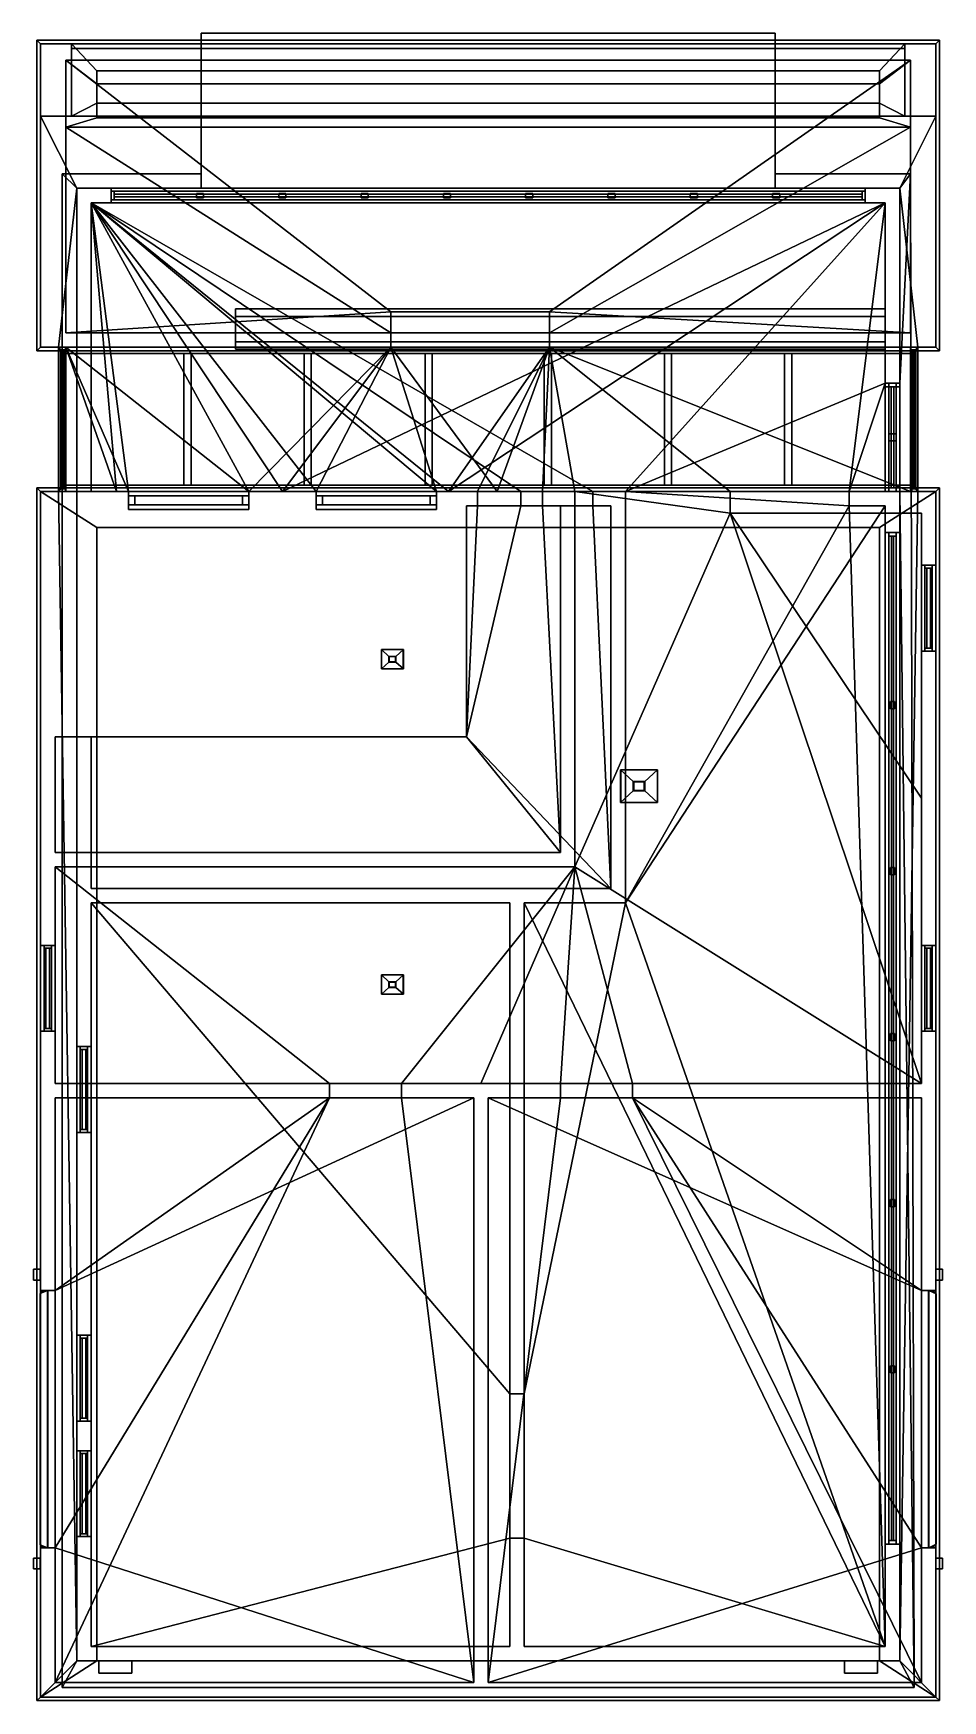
# Model space of a CAD drawing. Extents: x -7.1 to 5.5, y -11 to 12.
import ezdxf

# ---------------------------------------------------------------- set-up
doc = ezdxf.new("R2010")
doc.units = 0

msp = doc.modelspace()

# ---------------------------------------------------------------- linework, layer by layer
for points in [[(-4.785, 12.047, -0.005), (-4.785, 10.1, -0.005), (-4.785, 10.1, 0.095), (-4.785, 12.047, 1.319)], [(-4.785, 12.047, 1.319), (-4.785, 10.1, 0.095), (-4.785, 9.9, 0.095), (-4.785, 9.9, 1.319)], [(3.165, 12.047, -0.005), (-4.785, 12.047, -0.005), (-4.785, 12.047, 1.319), (3.165, 12.047, 1.319)], [(-4.785, 9.9, 1.319), (3.165, 9.9, 1.319), (3.165, 12.047, 1.319), (-4.785, 12.047, 1.319)], [(3.165, 12.047, -0.005), (3.165, 12.047, 1.319), (3.165, 10.1, 0.095), (3.165, 10.1, -0.005)], [(3.165, 12.047, 1.319), (3.165, 9.9, 1.319), (3.165, 9.9, 0.095), (3.165, 10.1, 0.095)], [(5.44, 11.95, 98.5), (5.44, 11.95, 98.37), (-7.06, 11.95, 98.37), (-7.06, 11.95, 98.5)], [(-7.06, 7.65, 98.5), (-7.06, 11.95, 98.5), (-7.06, 11.95, 98.37), (-7.06, 7.65, 98.37)], [(-7.01, 11.9, 98.5), (-7.06, 11.95, 98.5), (-7.06, 7.65, 98.5), (-7.01, 7.7, 98.5)], [(5.39, 11.9, 98.5), (5.44, 11.95, 98.5), (-7.06, 11.95, 98.5), (-7.01, 11.9, 98.5)], [(-7.01, 11.9, 98.37), (-7.06, 11.95, 98.37), (5.44, 11.95, 98.37), (5.39, 11.9, 98.37)], [(-7.01, 7.7, 98.37), (-7.06, 7.65, 98.37), (-7.06, 11.95, 98.37), (-7.01, 11.9, 98.37)], [(-7.01, 11.9, 3.495), (-7.01, 11.9, 7.095), (-6.582, 11.9, 7.095), (-6.582, 11.9, 3.495)], [(-7.01, 7.7, 3.495), (-7.01, 7.7, 7.095), (-7.01, 11.9, 7.095), (-7.01, 11.9, 3.495)], [(-7.01, 11.9, 3.495), (-6.582, 11.9, 3.495), (-6.582, 10.9, 3.495), (-7.01, 10.9, 3.495)], [(-7.01, 11.9, 7.095), (-7.01, 11.9, 10.695), (-6.582, 11.9, 10.695), (-6.582, 11.9, 7.095)], [(-7.01, 7.7, 7.095), (-7.01, 7.7, 10.695), (-7.01, 11.9, 10.695), (-7.01, 11.9, 7.095)], [(-7.01, 11.9, 7.095), (-6.582, 11.9, 7.095), (-6.582, 10.9, 7.095), (-7.01, 10.9, 7.095)], [(-7.01, 11.9, 10.695), (-7.01, 11.9, 14.295), (-6.582, 11.9, 14.295), (-6.582, 11.9, 10.695)], [(-7.01, 7.7, 10.695), (-7.01, 7.7, 14.295), (-7.01, 11.9, 14.295), (-7.01, 11.9, 10.695)], [(-7.01, 11.9, 10.695), (-6.582, 11.9, 10.695), (-6.582, 10.9, 10.695), (-7.01, 10.9, 10.695)], [(-7.01, 11.9, 14.295), (-7.01, 11.9, 17.895), (-6.582, 11.9, 17.895), (-6.582, 11.9, 14.295)], [(-7.01, 7.7, 14.295), (-7.01, 7.7, 17.895), (-7.01, 11.9, 17.895), (-7.01, 11.9, 14.295)], [(-7.01, 11.9, 14.295), (-6.582, 11.9, 14.295), (-6.582, 10.9, 14.295), (-7.01, 10.9, 14.295)], [(-7.01, 11.9, 17.895), (-7.01, 11.9, 21.495), (-6.582, 11.9, 21.495), (-6.582, 11.9, 17.895)], [(-7.01, 7.7, 17.895), (-7.01, 7.7, 21.495), (-7.01, 11.9, 21.495), (-7.01, 11.9, 17.895)], [(-7.01, 11.9, 17.895), (-6.582, 11.9, 17.895), (-6.582, 10.9, 17.895), (-7.01, 10.9, 17.895)], [(-7.01, 11.9, 21.495), (-7.01, 11.9, 25.095), (-6.582, 11.9, 25.095), (-6.582, 11.9, 21.495)], [(-7.01, 7.7, 21.495), (-7.01, 7.7, 25.095), (-7.01, 11.9, 25.095), (-7.01, 11.9, 21.495)], [(-7.01, 11.9, 21.495), (-6.582, 11.9, 21.495), (-6.582, 10.9, 21.495), (-7.01, 10.9, 21.495)], [(-7.01, 11.9, 25.095), (-7.01, 11.9, 28.695), (-6.582, 11.9, 28.695), (-6.582, 11.9, 25.095)], [(-7.01, 7.7, 25.095), (-7.01, 7.7, 28.695), (-7.01, 11.9, 28.695), (-7.01, 11.9, 25.095)], [(-7.01, 11.9, 25.095), (-6.582, 11.9, 25.095), (-6.582, 10.9, 25.095), (-7.01, 10.9, 25.095)], [(-7.01, 11.9, 28.695), (-7.01, 11.9, 32.295), (-6.582, 11.9, 32.295), (-6.582, 11.9, 28.695)], [(-7.01, 7.7, 28.695), (-7.01, 7.7, 32.295), (-7.01, 11.9, 32.295), (-7.01, 11.9, 28.695)], [(-7.01, 11.9, 28.695), (-6.582, 11.9, 28.695), (-6.582, 10.9, 28.695), (-7.01, 10.9, 28.695)], [(-7.01, 11.9, 32.295), (-7.01, 11.9, 35.895), (-6.582, 11.9, 35.895), (-6.582, 11.9, 32.295)], [(-7.01, 7.7, 32.295), (-7.01, 7.7, 35.895), (-7.01, 11.9, 35.895), (-7.01, 11.9, 32.295)], [(-7.01, 11.9, 32.295), (-6.582, 11.9, 32.295), (-6.582, 10.9, 32.295), (-7.01, 10.9, 32.295)], [(-7.01, 11.9, 35.895), (-7.01, 11.9, 39.495), (-6.582, 11.9, 39.495), (-6.582, 11.9, 35.895)], [(-7.01, 7.7, 35.895), (-7.01, 7.7, 39.495), (-7.01, 11.9, 39.495), (-7.01, 11.9, 35.895)], [(-7.01, 11.9, 35.895), (-6.582, 11.9, 35.895), (-6.582, 10.9, 35.895), (-7.01, 10.9, 35.895)], [(-7.01, 11.9, 39.495), (-7.01, 11.9, 43.095), (-6.582, 11.9, 43.095), (-6.582, 11.9, 39.495)], [(-7.01, 7.7, 39.495), (-7.01, 7.7, 43.095), (-7.01, 11.9, 43.095), (-7.01, 11.9, 39.495)], [(-7.01, 11.9, 39.495), (-6.582, 11.9, 39.495), (-6.582, 10.9, 39.495), (-7.01, 10.9, 39.495)], [(-7.01, 11.9, 43.095), (-7.01, 11.9, 46.695), (-6.582, 11.9, 46.695), (-6.582, 11.9, 43.095)], [(-7.01, 7.7, 43.095), (-7.01, 7.7, 46.695), (-7.01, 11.9, 46.695), (-7.01, 11.9, 43.095)], [(-7.01, 11.9, 43.095), (-6.582, 11.9, 43.095), (-6.582, 10.9, 43.095), (-7.01, 10.9, 43.095)], [(-7.01, 11.9, 46.695), (-7.01, 11.9, 50.295), (-6.582, 11.9, 50.295), (-6.582, 11.9, 46.695)], [(-7.01, 7.7, 46.695), (-7.01, 7.7, 50.295), (-7.01, 11.9, 50.295), (-7.01, 11.9, 46.695)], [(-7.01, 11.9, 46.695), (-6.582, 11.9, 46.695), (-6.582, 10.9, 46.695), (-7.01, 10.9, 46.695)], [(-7.01, 11.9, 50.295), (-7.01, 11.9, 53.895), (-6.582, 11.9, 53.895), (-6.582, 11.9, 50.295)], [(-7.01, 7.7, 50.295), (-7.01, 7.7, 53.895), (-7.01, 11.9, 53.895), (-7.01, 11.9, 50.295)], [(-7.01, 11.9, 50.295), (-6.582, 11.9, 50.295), (-6.582, 10.9, 50.295), (-7.01, 10.9, 50.295)], [(-7.01, 11.9, 53.895), (-7.01, 11.9, 57.495), (-6.582, 11.9, 57.495), (-6.582, 11.9, 53.895)], [(-7.01, 7.7, 53.895), (-7.01, 7.7, 57.495), (-7.01, 11.9, 57.495), (-7.01, 11.9, 53.895)], [(-7.01, 11.9, 53.895), (-6.582, 11.9, 53.895), (-6.582, 10.9, 53.895), (-7.01, 10.9, 53.895)], [(-7.01, 11.9, 57.495), (-7.01, 11.9, 61.095), (-6.582, 11.9, 61.095), (-6.582, 11.9, 57.495)], [(-7.01, 7.7, 57.495), (-7.01, 7.7, 61.095), (-7.01, 11.9, 61.095), (-7.01, 11.9, 57.495)], [(-7.01, 11.9, 57.495), (-6.582, 11.9, 57.495), (-6.582, 10.9, 57.495), (-7.01, 10.9, 57.495)], [(-7.01, 11.9, 61.095), (-7.01, 11.9, 64.695), (-6.582, 11.9, 64.695), (-6.582, 11.9, 61.095)], [(-7.01, 7.7, 61.095), (-7.01, 7.7, 64.695), (-7.01, 11.9, 64.695), (-7.01, 11.9, 61.095)], [(-7.01, 11.9, 61.095), (-6.582, 11.9, 61.095), (-6.582, 10.9, 61.095), (-7.01, 10.9, 61.095)], [(-7.01, 11.9, 64.695), (-7.01, 11.9, 68.295), (-6.582, 11.9, 68.295), (-6.582, 11.9, 64.695)], [(-7.01, 7.7, 64.695), (-7.01, 7.7, 68.295), (-7.01, 11.9, 68.295), (-7.01, 11.9, 64.695)], [(-7.01, 11.9, 64.695), (-6.582, 11.9, 64.695), (-6.582, 10.9, 64.695), (-7.01, 10.9, 64.695)], [(-7.01, 11.9, 68.295), (-7.01, 11.9, 71.895), (-6.582, 11.9, 71.895), (-6.582, 11.9, 68.295)], [(-7.01, 7.7, 68.295), (-7.01, 7.7, 71.895), (-7.01, 11.9, 71.895), (-7.01, 11.9, 68.295)], [(-7.01, 11.9, 68.295), (-6.582, 11.9, 68.295), (-6.582, 10.9, 68.295), (-7.01, 10.9, 68.295)], [(-7.01, 11.9, 71.895), (-7.01, 11.9, 75.495), (-6.582, 11.9, 75.495), (-6.582, 11.9, 71.895)], [(-7.01, 7.7, 71.895), (-7.01, 7.7, 75.495), (-7.01, 11.9, 75.495), (-7.01, 11.9, 71.895)], [(-7.01, 11.9, 71.895), (-6.582, 11.9, 71.895), (-6.582, 10.9, 71.895), (-7.01, 10.9, 71.895)], [(-7.01, 11.9, 75.495), (-7.01, 11.9, 79.095), (-6.582, 11.9, 79.095), (-6.582, 11.9, 75.495)], [(-7.01, 7.7, 75.495), (-7.01, 7.7, 79.095), (-7.01, 11.9, 79.095), (-7.01, 11.9, 75.495)], [(-7.01, 11.9, 75.495), (-6.582, 11.9, 75.495), (-6.582, 10.9, 75.495), (-7.01, 10.9, 75.495)], [(-7.01, 11.9, 79.095), (-7.01, 11.9, 82.695), (-6.582, 11.9, 82.695), (-6.582, 11.9, 79.095)], [(-7.01, 7.7, 79.095), (-7.01, 7.7, 82.695), (-7.01, 11.9, 82.695), (-7.01, 11.9, 79.095)], [(-7.01, 11.9, 79.095), (-6.582, 11.9, 79.095), (-6.582, 10.9, 79.095), (-7.01, 10.9, 79.095)], [(-7.01, 11.9, 82.695), (-7.01, 11.9, 86.295), (-6.582, 11.9, 86.295), (-6.582, 11.9, 82.695)], [(-7.01, 7.7, 82.695), (-7.01, 7.7, 86.295), (-7.01, 11.9, 86.295), (-7.01, 11.9, 82.695)], [(-7.01, 11.9, 82.695), (-6.582, 11.9, 82.695), (-6.582, 10.9, 82.695), (-7.01, 10.9, 82.695)], [(-7.01, 11.9, 86.295), (-7.01, 11.9, 89.895), (-6.582, 11.9, 89.895), (-6.582, 11.9, 86.295)], [(-7.01, 7.7, 86.295), (-7.01, 7.7, 89.895), (-7.01, 11.9, 89.895), (-7.01, 11.9, 86.295)], [(-7.01, 11.9, 86.295), (-6.582, 11.9, 86.295), (-6.582, 10.9, 86.295), (-7.01, 10.9, 86.295)], [(-7.01, 11.9, 89.895), (-7.01, 11.9, 93.495), (-6.582, 11.9, 93.495), (-6.582, 11.9, 89.895)], [(-7.01, 7.7, 89.895), (-7.01, 7.7, 93.495), (-7.01, 11.9, 93.495), (-7.01, 11.9, 89.895)], [(-7.01, 11.9, 89.895), (-6.582, 11.9, 89.895), (-6.582, 10.9, 89.895), (-7.01, 10.9, 89.895)], [(-7.01, 11.9, 93.495), (-7.01, 11.9, 97.095), (-6.582, 11.9, 97.095), (-6.582, 11.9, 93.495)], [(-7.01, 7.7, 93.495), (-7.01, 7.7, 97.095), (-7.01, 11.9, 97.095), (-7.01, 11.9, 93.495)], [(-6.582, 11.9, 97.095), (-7.01, 11.9, 97.095), (-7.01, 11.9, 98.626)], [(4.962, 11.9, 97.095), (-6.582, 11.9, 97.095), (-7.01, 11.9, 98.626), (5.39, 11.9, 98.626)], [(-7.01, 11.9, 98.626), (-7.01, 7.7, 98.626), (5.39, 7.7, 98.626), (5.39, 11.9, 98.626)], [(-7.01, 11.9, 97.095), (-7.01, 7.7, 97.095), (-7.01, 7.7, 98.626), (-7.01, 11.9, 98.626)], [(-6.582, 10.9, 7.095), (-6.582, 11.9, 3.495), (-6.582, 11.9, 7.095)], [(-6.582, 10.9, 3.495), (-6.582, 11.9, 3.495), (-6.582, 11.837, 3.722)], [(-6.582, 11.9, 3.737), (-6.582, 10.9, 7.095), (-6.233, 11.078, 6.455), (-6.233, 11.527, 4.835)], [(-6.582, 11.9, 3.737), (4.962, 11.9, 3.737), (4.962, 11.836, 3.721), (-6.582, 11.836, 3.721)], [(4.962, 11.9, 3.737), (-6.582, 11.9, 3.737), (-6.233, 11.527, 4.835), (4.612, 11.527, 4.835)], [(-6.582, 10.9, 10.695), (-6.582, 11.9, 7.095), (-6.582, 11.9, 10.695)], [(-6.582, 10.9, 7.095), (-6.582, 11.9, 7.095), (-6.582, 11.837, 7.322)], [(-6.582, 11.9, 7.337), (-6.582, 10.9, 10.695), (-6.233, 11.078, 10.055), (-6.233, 11.527, 8.435)], [(-6.582, 11.9, 7.337), (4.962, 11.9, 7.337), (4.962, 11.836, 7.321), (-6.582, 11.836, 7.321)], [(4.962, 11.9, 7.337), (-6.582, 11.9, 7.337), (-6.233, 11.527, 8.435), (4.612, 11.527, 8.435)], [(-6.582, 10.9, 14.295), (-6.582, 11.9, 10.695), (-6.582, 11.9, 14.295)], [(-6.582, 10.9, 10.695), (-6.582, 11.9, 10.695), (-6.582, 11.837, 10.922)], [(-6.582, 11.9, 10.937), (-6.582, 10.9, 14.295), (-6.233, 11.078, 13.655), (-6.233, 11.527, 12.035)], [(-6.582, 11.9, 10.937), (4.962, 11.9, 10.937), (4.962, 11.836, 10.921), (-6.582, 11.836, 10.921)], [(4.962, 11.9, 10.937), (-6.582, 11.9, 10.937), (-6.233, 11.527, 12.035), (4.612, 11.527, 12.035)], [(-6.582, 10.9, 17.895), (-6.582, 11.9, 14.295), (-6.582, 11.9, 17.895)], [(-6.582, 10.9, 14.295), (-6.582, 11.9, 14.295), (-6.582, 11.837, 14.522)], [(-6.582, 11.9, 14.537), (-6.582, 10.9, 17.895), (-6.233, 11.078, 17.255), (-6.233, 11.527, 15.635)], [(-6.582, 11.9, 14.537), (4.962, 11.9, 14.537), (4.962, 11.836, 14.521), (-6.582, 11.836, 14.521)], [(4.962, 11.9, 14.537), (-6.582, 11.9, 14.537), (-6.233, 11.527, 15.635), (4.612, 11.527, 15.635)], [(-6.582, 10.9, 21.495), (-6.582, 11.9, 17.895), (-6.582, 11.9, 21.495)], [(-6.582, 10.9, 17.895), (-6.582, 11.9, 17.895), (-6.582, 11.837, 18.122)], [(-6.582, 11.9, 18.137), (-6.582, 10.9, 21.495), (-6.233, 11.078, 20.855), (-6.233, 11.527, 19.235)], [(-6.582, 11.9, 18.137), (4.962, 11.9, 18.137), (4.962, 11.836, 18.121), (-6.582, 11.836, 18.121)], [(4.962, 11.9, 18.137), (-6.582, 11.9, 18.137), (-6.233, 11.527, 19.235), (4.612, 11.527, 19.235)], [(-6.582, 10.9, 25.095), (-6.582, 11.9, 21.495), (-6.582, 11.9, 25.095)], [(-6.582, 10.9, 21.495), (-6.582, 11.9, 21.495), (-6.582, 11.837, 21.722)], [(-6.582, 11.9, 21.737), (-6.582, 10.9, 25.095), (-6.233, 11.078, 24.455), (-6.233, 11.527, 22.835)], [(-6.582, 11.9, 21.737), (4.962, 11.9, 21.737), (4.962, 11.836, 21.721), (-6.582, 11.836, 21.721)], [(4.962, 11.9, 21.737), (-6.582, 11.9, 21.737), (-6.233, 11.527, 22.835), (4.612, 11.527, 22.835)], [(-6.582, 10.9, 28.695), (-6.582, 11.9, 25.095), (-6.582, 11.9, 28.695)], [(-6.582, 10.9, 25.095), (-6.582, 11.9, 25.095), (-6.582, 11.837, 25.322)], [(-6.582, 11.9, 25.337), (-6.582, 10.9, 28.695), (-6.233, 11.078, 28.055), (-6.233, 11.527, 26.435)], [(-6.582, 11.9, 25.337), (4.962, 11.9, 25.337), (4.962, 11.836, 25.321), (-6.582, 11.836, 25.321)], [(4.962, 11.9, 25.337), (-6.582, 11.9, 25.337), (-6.233, 11.527, 26.435), (4.612, 11.527, 26.435)], [(-6.582, 10.9, 32.295), (-6.582, 11.9, 28.695), (-6.582, 11.9, 32.295)], [(-6.582, 10.9, 28.695), (-6.582, 11.9, 28.695), (-6.582, 11.837, 28.922)], [(-6.582, 11.9, 28.937), (-6.582, 10.9, 32.295), (-6.233, 11.078, 31.655), (-6.233, 11.527, 30.035)], [(-6.582, 11.9, 28.937), (4.962, 11.9, 28.937), (4.962, 11.836, 28.921), (-6.582, 11.836, 28.921)], [(4.962, 11.9, 28.937), (-6.582, 11.9, 28.937), (-6.233, 11.527, 30.035), (4.612, 11.527, 30.035)], [(-6.582, 10.9, 35.895), (-6.582, 11.9, 32.295), (-6.582, 11.9, 35.895)], [(-6.582, 10.9, 32.295), (-6.582, 11.9, 32.295), (-6.582, 11.837, 32.522)], [(-6.582, 11.9, 32.537), (-6.582, 10.9, 35.895), (-6.233, 11.078, 35.255), (-6.233, 11.527, 33.635)], [(-6.582, 11.9, 32.537), (4.962, 11.9, 32.537), (4.962, 11.836, 32.521), (-6.582, 11.836, 32.521)], [(4.962, 11.9, 32.537), (-6.582, 11.9, 32.537), (-6.233, 11.527, 33.635), (4.612, 11.527, 33.635)], [(-6.582, 10.9, 39.495), (-6.582, 11.9, 35.895), (-6.582, 11.9, 39.495)], [(-6.582, 10.9, 35.895), (-6.582, 11.9, 35.895), (-6.582, 11.837, 36.122)], [(-6.582, 11.9, 36.137), (-6.582, 10.9, 39.495), (-6.233, 11.078, 38.855), (-6.233, 11.527, 37.235)], [(-6.582, 11.9, 36.137), (4.962, 11.9, 36.137), (4.962, 11.836, 36.121), (-6.582, 11.836, 36.121)], [(4.962, 11.9, 36.137), (-6.582, 11.9, 36.137), (-6.233, 11.527, 37.235), (4.612, 11.527, 37.235)], [(-6.582, 10.9, 43.095), (-6.582, 11.9, 39.495), (-6.582, 11.9, 43.095)], [(-6.582, 10.9, 39.495), (-6.582, 11.9, 39.495), (-6.582, 11.837, 39.722)], [(-6.582, 11.9, 39.737), (-6.582, 10.9, 43.095), (-6.233, 11.078, 42.455), (-6.233, 11.527, 40.835)], [(-6.582, 11.9, 39.737), (4.962, 11.9, 39.737), (4.962, 11.836, 39.721), (-6.582, 11.836, 39.721)], [(4.962, 11.9, 39.737), (-6.582, 11.9, 39.737), (-6.233, 11.527, 40.835), (4.612, 11.527, 40.835)], [(-6.582, 10.9, 46.695), (-6.582, 11.9, 43.095), (-6.582, 11.9, 46.695)], [(-6.582, 10.9, 43.095), (-6.582, 11.9, 43.095), (-6.582, 11.837, 43.322)], [(-6.582, 11.9, 43.337), (-6.582, 10.9, 46.695), (-6.233, 11.078, 46.055), (-6.233, 11.527, 44.435)], [(-6.582, 11.9, 43.337), (4.962, 11.9, 43.337), (4.962, 11.836, 43.321), (-6.582, 11.836, 43.321)], [(4.962, 11.9, 43.337), (-6.582, 11.9, 43.337), (-6.233, 11.527, 44.435), (4.612, 11.527, 44.435)], [(-6.582, 10.9, 50.295), (-6.582, 11.9, 46.695), (-6.582, 11.9, 50.295)], [(-6.582, 10.9, 46.695), (-6.582, 11.9, 46.695), (-6.582, 11.837, 46.922)], [(-6.582, 11.9, 46.937), (-6.582, 10.9, 50.295), (-6.233, 11.078, 49.655), (-6.233, 11.527, 48.035)], [(-6.582, 11.9, 46.937), (4.962, 11.9, 46.937), (4.962, 11.836, 46.921), (-6.582, 11.836, 46.921)], [(4.962, 11.9, 46.937), (-6.582, 11.9, 46.937), (-6.233, 11.527, 48.035), (4.612, 11.527, 48.035)], [(-6.582, 10.9, 53.895), (-6.582, 11.9, 50.295), (-6.582, 11.9, 53.895)], [(-6.582, 10.9, 50.295), (-6.582, 11.9, 50.295), (-6.582, 11.837, 50.522)], [(-6.582, 11.9, 50.537), (-6.582, 10.9, 53.895), (-6.233, 11.078, 53.255), (-6.233, 11.527, 51.635)], [(-6.582, 11.9, 50.537), (4.962, 11.9, 50.537), (4.962, 11.836, 50.521), (-6.582, 11.836, 50.521)], [(4.962, 11.9, 50.537), (-6.582, 11.9, 50.537), (-6.233, 11.527, 51.635), (4.612, 11.527, 51.635)], [(-6.582, 10.9, 57.495), (-6.582, 11.9, 53.895), (-6.582, 11.9, 57.495)], [(-6.582, 10.9, 53.895), (-6.582, 11.9, 53.895), (-6.582, 11.837, 54.122)], [(-6.582, 11.9, 54.137), (-6.582, 10.9, 57.495), (-6.233, 11.078, 56.855), (-6.233, 11.527, 55.235)], [(-6.582, 11.9, 54.137), (4.962, 11.9, 54.137), (4.962, 11.836, 54.121), (-6.582, 11.836, 54.121)], [(4.962, 11.9, 54.137), (-6.582, 11.9, 54.137), (-6.233, 11.527, 55.235), (4.612, 11.527, 55.235)], [(-6.582, 10.9, 61.095), (-6.582, 11.9, 57.495), (-6.582, 11.9, 61.095)], [(-6.582, 10.9, 57.495), (-6.582, 11.9, 57.495), (-6.582, 11.837, 57.722)], [(-6.582, 11.9, 57.737), (-6.582, 10.9, 61.095), (-6.233, 11.078, 60.455), (-6.233, 11.527, 58.835)], [(-6.582, 11.9, 57.737), (4.962, 11.9, 57.737), (4.962, 11.836, 57.721), (-6.582, 11.836, 57.721)], [(4.962, 11.9, 57.737), (-6.582, 11.9, 57.737), (-6.233, 11.527, 58.835), (4.612, 11.527, 58.835)], [(-6.582, 10.9, 64.695), (-6.582, 11.9, 61.095), (-6.582, 11.9, 64.695)], [(-6.582, 10.9, 61.095), (-6.582, 11.9, 61.095), (-6.582, 11.837, 61.322)], [(-6.582, 11.9, 61.337), (-6.582, 10.9, 64.695), (-6.233, 11.078, 64.055), (-6.233, 11.527, 62.435)], [(-6.582, 11.9, 61.337), (4.962, 11.9, 61.337), (4.962, 11.836, 61.321), (-6.582, 11.836, 61.321)], [(4.962, 11.9, 61.337), (-6.582, 11.9, 61.337), (-6.233, 11.527, 62.435), (4.612, 11.527, 62.435)], [(-6.582, 10.9, 68.295), (-6.582, 11.9, 64.695), (-6.582, 11.9, 68.295)], [(-6.582, 10.9, 64.695), (-6.582, 11.9, 64.695), (-6.582, 11.837, 64.922)], [(-6.582, 11.9, 64.937), (-6.582, 10.9, 68.295), (-6.233, 11.078, 67.655), (-6.233, 11.527, 66.035)], [(-6.582, 11.9, 64.937), (4.962, 11.9, 64.937), (4.962, 11.836, 64.921), (-6.582, 11.836, 64.921)], [(4.962, 11.9, 64.937), (-6.582, 11.9, 64.937), (-6.233, 11.527, 66.035), (4.612, 11.527, 66.035)], [(-6.582, 10.9, 71.895), (-6.582, 11.9, 68.295), (-6.582, 11.9, 71.895)], [(-6.582, 10.9, 68.295), (-6.582, 11.9, 68.295), (-6.582, 11.837, 68.522)], [(-6.582, 11.9, 68.537), (-6.582, 10.9, 71.895), (-6.233, 11.078, 71.255), (-6.233, 11.527, 69.635)], [(-6.582, 11.9, 68.537), (4.962, 11.9, 68.537), (4.962, 11.836, 68.521), (-6.582, 11.836, 68.521)], [(4.962, 11.9, 68.537), (-6.582, 11.9, 68.537), (-6.233, 11.527, 69.635), (4.612, 11.527, 69.635)], [(-6.582, 10.9, 75.495), (-6.582, 11.9, 71.895), (-6.582, 11.9, 75.495)], [(-6.582, 10.9, 71.895), (-6.582, 11.9, 71.895), (-6.582, 11.837, 72.122)], [(-6.582, 11.9, 72.137), (-6.582, 10.9, 75.495), (-6.233, 11.078, 74.855), (-6.233, 11.527, 73.235)], [(-6.582, 11.9, 72.137), (4.962, 11.9, 72.137), (4.962, 11.836, 72.121), (-6.582, 11.836, 72.121)], [(4.962, 11.9, 72.137), (-6.582, 11.9, 72.137), (-6.233, 11.527, 73.235), (4.612, 11.527, 73.235)], [(-6.582, 10.9, 79.095), (-6.582, 11.9, 75.495), (-6.582, 11.9, 79.095)], [(-6.582, 10.9, 75.495), (-6.582, 11.9, 75.495), (-6.582, 11.837, 75.722)], [(-6.582, 11.9, 75.737), (-6.582, 10.9, 79.095), (-6.233, 11.078, 78.455), (-6.233, 11.527, 76.835)], [(-6.582, 11.9, 75.737), (4.962, 11.9, 75.737), (4.962, 11.836, 75.721), (-6.582, 11.836, 75.721)], [(4.962, 11.9, 75.737), (-6.582, 11.9, 75.737), (-6.233, 11.527, 76.835), (4.612, 11.527, 76.835)], [(-6.582, 10.9, 82.695), (-6.582, 11.9, 79.095), (-6.582, 11.9, 82.695)], [(-6.582, 10.9, 79.095), (-6.582, 11.9, 79.095), (-6.582, 11.837, 79.322)], [(-6.582, 11.9, 79.337), (-6.582, 10.9, 82.695), (-6.233, 11.078, 82.055), (-6.233, 11.527, 80.435)], [(-6.582, 11.9, 79.337), (4.962, 11.9, 79.337), (4.962, 11.836, 79.321), (-6.582, 11.836, 79.321)], [(4.962, 11.9, 79.337), (-6.582, 11.9, 79.337), (-6.233, 11.527, 80.435), (4.612, 11.527, 80.435)], [(-6.582, 10.9, 86.295), (-6.582, 11.9, 82.695), (-6.582, 11.9, 86.295)], [(-6.582, 10.9, 82.695), (-6.582, 11.9, 82.695), (-6.582, 11.837, 82.922)], [(-6.582, 11.9, 82.937), (-6.582, 10.9, 86.295), (-6.233, 11.078, 85.655), (-6.233, 11.527, 84.035)], [(-6.582, 11.9, 82.937), (4.962, 11.9, 82.937), (4.962, 11.836, 82.921), (-6.582, 11.836, 82.921)], [(4.962, 11.9, 82.937), (-6.582, 11.9, 82.937), (-6.233, 11.527, 84.035), (4.612, 11.527, 84.035)], [(-6.582, 10.9, 89.895), (-6.582, 11.9, 86.295), (-6.582, 11.9, 89.895)], [(-6.582, 10.9, 86.295), (-6.582, 11.9, 86.295), (-6.582, 11.837, 86.522)], [(-6.582, 11.9, 86.537), (-6.582, 10.9, 89.895), (-6.233, 11.078, 89.255), (-6.233, 11.527, 87.635)], [(-6.582, 11.9, 86.537), (4.962, 11.9, 86.537), (4.962, 11.836, 86.521), (-6.582, 11.836, 86.521)], [(4.962, 11.9, 86.537), (-6.582, 11.9, 86.537), (-6.233, 11.527, 87.635), (4.612, 11.527, 87.635)], [(-6.582, 10.9, 93.495), (-6.582, 11.9, 89.895), (-6.582, 11.9, 93.495)], [(-6.582, 10.9, 89.895), (-6.582, 11.9, 89.895), (-6.582, 11.837, 90.122)], [(-6.582, 11.9, 90.137), (-6.582, 10.9, 93.495), (-6.233, 11.078, 92.855), (-6.233, 11.527, 91.235)], [(-6.582, 11.9, 90.137), (4.962, 11.9, 90.137), (4.962, 11.836, 90.121), (-6.582, 11.836, 90.121)], [(4.962, 11.9, 90.137), (-6.582, 11.9, 90.137), (-6.233, 11.527, 91.235), (4.612, 11.527, 91.235)], [(-6.582, 10.9, 97.095), (-6.582, 11.9, 93.495), (-6.582, 11.9, 97.095)], [(-6.582, 11.9, 93.495), (4.962, 11.9, 93.495), (4.962, 10.9, 93.495), (-6.582, 10.9, 93.495)], [(4.962, 11.9, 93.495), (-6.582, 11.9, 93.495), (-6.233, 11.527, 94.835), (4.612, 11.527, 94.835)], [(-6.582, 11.9, 93.495), (-6.582, 10.9, 97.095), (-6.233, 11.078, 96.455), (-6.233, 11.527, 94.835)], [(-6.582, 11.9, 97.095), (4.962, 11.9, 97.095), (4.962, 10.9, 97.095), (-6.582, 10.9, 97.095)], [(-6.582, 11.836, 3.721), (4.962, 11.836, 3.721), (4.962, 10.9, 3.495), (-6.582, 10.9, 3.495)], [(-6.582, 11.836, 7.321), (4.962, 11.836, 7.321), (4.962, 10.9, 7.095), (-6.582, 10.9, 7.095)], [(-6.582, 11.836, 10.921), (4.962, 11.836, 10.921), (4.962, 10.9, 10.695), (-6.582, 10.9, 10.695)], [(-6.582, 11.836, 14.521), (4.962, 11.836, 14.521), (4.962, 10.9, 14.295), (-6.582, 10.9, 14.295)], [(-6.582, 11.836, 18.121), (4.962, 11.836, 18.121), (4.962, 10.9, 17.895), (-6.582, 10.9, 17.895)], [(-6.582, 11.836, 21.721), (4.962, 11.836, 21.721), (4.962, 10.9, 21.495), (-6.582, 10.9, 21.495)], [(-6.582, 11.836, 25.321), (4.962, 11.836, 25.321), (4.962, 10.9, 25.095), (-6.582, 10.9, 25.095)], [(-6.582, 11.836, 28.921), (4.962, 11.836, 28.921), (4.962, 10.9, 28.695), (-6.582, 10.9, 28.695)], [(-6.582, 11.836, 32.521), (4.962, 11.836, 32.521), (4.962, 10.9, 32.295), (-6.582, 10.9, 32.295)], [(-6.582, 11.836, 36.121), (4.962, 11.836, 36.121), (4.962, 10.9, 35.895), (-6.582, 10.9, 35.895)], [(-6.582, 11.836, 39.721), (4.962, 11.836, 39.721), (4.962, 10.9, 39.495), (-6.582, 10.9, 39.495)], [(-6.582, 11.836, 43.321), (4.962, 11.836, 43.321), (4.962, 10.9, 43.095), (-6.582, 10.9, 43.095)], [(-6.582, 11.836, 46.921), (4.962, 11.836, 46.921), (4.962, 10.9, 46.695), (-6.582, 10.9, 46.695)], [(-6.582, 11.836, 50.521), (4.962, 11.836, 50.521), (4.962, 10.9, 50.295), (-6.582, 10.9, 50.295)], [(-6.582, 11.836, 54.121), (4.962, 11.836, 54.121), (4.962, 10.9, 53.895), (-6.582, 10.9, 53.895)], [(-6.582, 11.836, 57.721), (4.962, 11.836, 57.721), (4.962, 10.9, 57.495), (-6.582, 10.9, 57.495)], [(-6.582, 11.836, 61.321), (4.962, 11.836, 61.321), (4.962, 10.9, 61.095), (-6.582, 10.9, 61.095)], [(-6.582, 11.836, 64.921), (4.962, 11.836, 64.921), (4.962, 10.9, 64.695), (-6.582, 10.9, 64.695)], [(-6.582, 11.836, 68.521), (4.962, 11.836, 68.521), (4.962, 10.9, 68.295), (-6.582, 10.9, 68.295)], [(-6.582, 11.836, 72.121), (4.962, 11.836, 72.121), (4.962, 10.9, 71.895), (-6.582, 10.9, 71.895)], [(-6.582, 11.836, 75.721), (4.962, 11.836, 75.721), (4.962, 10.9, 75.495), (-6.582, 10.9, 75.495)], [(-6.582, 11.836, 79.321), (4.962, 11.836, 79.321), (4.962, 10.9, 79.095), (-6.582, 10.9, 79.095)], [(-6.582, 11.836, 82.921), (4.962, 11.836, 82.921), (4.962, 10.9, 82.695), (-6.582, 10.9, 82.695)], [(-6.582, 11.836, 86.521), (4.962, 11.836, 86.521), (4.962, 10.9, 86.295), (-6.582, 10.9, 86.295)], [(-6.582, 11.836, 90.121), (4.962, 11.836, 90.121), (4.962, 10.9, 89.895), (-6.582, 10.9, 89.895)], [(4.962, 10.9, 7.095), (4.962, 11.9, 3.737), (4.612, 11.527, 4.835), (4.612, 11.078, 6.455)], [(4.962, 10.9, 10.695), (4.962, 11.9, 7.337), (4.612, 11.527, 8.435), (4.612, 11.078, 10.055)], [(4.962, 10.9, 14.295), (4.962, 11.9, 10.937), (4.612, 11.527, 12.035), (4.612, 11.078, 13.655)], [(4.962, 10.9, 17.895), (4.962, 11.9, 14.537), (4.612, 11.527, 15.635), (4.612, 11.078, 17.255)], [(4.962, 10.9, 21.495), (4.962, 11.9, 18.137), (4.612, 11.527, 19.235), (4.612, 11.078, 20.855)], [(4.962, 10.9, 25.095), (4.962, 11.9, 21.737), (4.612, 11.527, 22.835), (4.612, 11.078, 24.455)], [(4.962, 10.9, 28.695), (4.962, 11.9, 25.337), (4.612, 11.527, 26.435), (4.612, 11.078, 28.055)], [(4.962, 10.9, 32.295), (4.962, 11.9, 28.937), (4.612, 11.527, 30.035), (4.612, 11.078, 31.655)], [(4.962, 10.9, 35.895), (4.962, 11.9, 32.537), (4.612, 11.527, 33.635), (4.612, 11.078, 35.255)], [(4.962, 10.9, 39.495), (4.962, 11.9, 36.137), (4.612, 11.527, 37.235), (4.612, 11.078, 38.855)], [(4.962, 10.9, 43.095), (4.962, 11.9, 39.737), (4.612, 11.527, 40.835), (4.612, 11.078, 42.455)], [(4.962, 10.9, 46.695), (4.962, 11.9, 43.337), (4.612, 11.527, 44.435), (4.612, 11.078, 46.055)], [(4.962, 10.9, 50.295), (4.962, 11.9, 46.937), (4.612, 11.527, 48.035), (4.612, 11.078, 49.655)], [(4.962, 10.9, 53.895), (4.962, 11.9, 50.537), (4.612, 11.527, 51.635), (4.612, 11.078, 53.255)], [(4.962, 10.9, 57.495), (4.962, 11.9, 54.137), (4.612, 11.527, 55.235), (4.612, 11.078, 56.855)], [(4.962, 10.9, 61.095), (4.962, 11.9, 57.737), (4.612, 11.527, 58.835), (4.612, 11.078, 60.455)], [(4.962, 10.9, 64.695), (4.962, 11.9, 61.337), (4.612, 11.527, 62.435), (4.612, 11.078, 64.055)], [(4.962, 10.9, 68.295), (4.962, 11.9, 64.937), (4.612, 11.527, 66.035), (4.612, 11.078, 67.655)], [(4.962, 10.9, 71.895), (4.962, 11.9, 68.537), (4.612, 11.527, 69.635), (4.612, 11.078, 71.255)], [(4.962, 10.9, 75.495), (4.962, 11.9, 72.137), (4.612, 11.527, 73.235), (4.612, 11.078, 74.855)], [(4.962, 10.9, 79.095), (4.962, 11.9, 75.737), (4.612, 11.527, 76.835), (4.612, 11.078, 78.455)], [(4.962, 10.9, 82.695), (4.962, 11.9, 79.337), (4.612, 11.527, 80.435), (4.612, 11.078, 82.055)], [(4.962, 10.9, 86.295), (4.962, 11.9, 82.937), (4.612, 11.527, 84.035), (4.612, 11.078, 85.655)], [(4.962, 10.9, 89.895), (4.962, 11.9, 86.537), (4.612, 11.527, 87.635), (4.612, 11.078, 89.255)], [(4.962, 10.9, 93.495), (4.962, 11.9, 90.137), (4.612, 11.527, 91.235), (4.612, 11.078, 92.855)], [(4.962, 10.9, 97.095), (4.962, 11.9, 93.495), (4.612, 11.527, 94.835), (4.612, 11.078, 96.455)], [(4.962, 10.9, 3.495), (4.962, 11.837, 3.722), (4.962, 11.9, 3.495)], [(4.962, 10.9, 7.095), (4.962, 11.9, 7.095), (4.962, 11.9, 3.495)], [(5.39, 11.9, 7.095), (5.39, 11.9, 3.495), (4.962, 11.9, 3.495), (4.962, 11.9, 7.095)], [(4.962, 11.9, 3.495), (5.39, 11.9, 3.495), (5.39, 10.9, 3.495), (4.962, 10.9, 3.495)], [(4.962, 10.9, 7.095), (4.962, 11.837, 7.322), (4.962, 11.9, 7.095)], [(4.962, 10.9, 10.695), (4.962, 11.9, 10.695), (4.962, 11.9, 7.095)], [(5.39, 11.9, 10.695), (5.39, 11.9, 7.095), (4.962, 11.9, 7.095), (4.962, 11.9, 10.695)], [(4.962, 11.9, 7.095), (5.39, 11.9, 7.095), (5.39, 10.9, 7.095), (4.962, 10.9, 7.095)], [(4.962, 10.9, 10.695), (4.962, 11.837, 10.922), (4.962, 11.9, 10.695)], [(4.962, 10.9, 14.295), (4.962, 11.9, 14.295), (4.962, 11.9, 10.695)], [(5.39, 11.9, 14.295), (5.39, 11.9, 10.695), (4.962, 11.9, 10.695), (4.962, 11.9, 14.295)], [(4.962, 11.9, 10.695), (5.39, 11.9, 10.695), (5.39, 10.9, 10.695), (4.962, 10.9, 10.695)], [(4.962, 10.9, 14.295), (4.962, 11.837, 14.522), (4.962, 11.9, 14.295)], [(4.962, 10.9, 17.895), (4.962, 11.9, 17.895), (4.962, 11.9, 14.295)], [(5.39, 11.9, 17.895), (5.39, 11.9, 14.295), (4.962, 11.9, 14.295), (4.962, 11.9, 17.895)], [(4.962, 11.9, 14.295), (5.39, 11.9, 14.295), (5.39, 10.9, 14.295), (4.962, 10.9, 14.295)], [(4.962, 10.9, 17.895), (4.962, 11.837, 18.122), (4.962, 11.9, 17.895)], [(4.962, 10.9, 21.495), (4.962, 11.9, 21.495), (4.962, 11.9, 17.895)], [(5.39, 11.9, 21.495), (5.39, 11.9, 17.895), (4.962, 11.9, 17.895), (4.962, 11.9, 21.495)], [(4.962, 11.9, 17.895), (5.39, 11.9, 17.895), (5.39, 10.9, 17.895), (4.962, 10.9, 17.895)], [(4.962, 10.9, 21.495), (4.962, 11.837, 21.722), (4.962, 11.9, 21.495)], [(4.962, 10.9, 25.095), (4.962, 11.9, 25.095), (4.962, 11.9, 21.495)], [(5.39, 11.9, 25.095), (5.39, 11.9, 21.495), (4.962, 11.9, 21.495), (4.962, 11.9, 25.095)], [(4.962, 11.9, 21.495), (5.39, 11.9, 21.495), (5.39, 10.9, 21.495), (4.962, 10.9, 21.495)], [(4.962, 10.9, 25.095), (4.962, 11.837, 25.322), (4.962, 11.9, 25.095)], [(4.962, 10.9, 28.695), (4.962, 11.9, 28.695), (4.962, 11.9, 25.095)], [(5.39, 11.9, 28.695), (5.39, 11.9, 25.095), (4.962, 11.9, 25.095), (4.962, 11.9, 28.695)], [(4.962, 11.9, 25.095), (5.39, 11.9, 25.095), (5.39, 10.9, 25.095), (4.962, 10.9, 25.095)], [(4.962, 10.9, 28.695), (4.962, 11.837, 28.922), (4.962, 11.9, 28.695)], [(4.962, 10.9, 32.295), (4.962, 11.9, 32.295), (4.962, 11.9, 28.695)], [(5.39, 11.9, 32.295), (5.39, 11.9, 28.695), (4.962, 11.9, 28.695), (4.962, 11.9, 32.295)], [(4.962, 11.9, 28.695), (5.39, 11.9, 28.695), (5.39, 10.9, 28.695), (4.962, 10.9, 28.695)], [(4.962, 10.9, 32.295), (4.962, 11.837, 32.522), (4.962, 11.9, 32.295)], [(4.962, 10.9, 35.895), (4.962, 11.9, 35.895), (4.962, 11.9, 32.295)], [(5.39, 11.9, 35.895), (5.39, 11.9, 32.295), (4.962, 11.9, 32.295), (4.962, 11.9, 35.895)], [(4.962, 11.9, 32.295), (5.39, 11.9, 32.295), (5.39, 10.9, 32.295), (4.962, 10.9, 32.295)], [(4.962, 10.9, 35.895), (4.962, 11.837, 36.122), (4.962, 11.9, 35.895)], [(4.962, 10.9, 39.495), (4.962, 11.9, 39.495), (4.962, 11.9, 35.895)], [(5.39, 11.9, 39.495), (5.39, 11.9, 35.895), (4.962, 11.9, 35.895), (4.962, 11.9, 39.495)], [(4.962, 11.9, 35.895), (5.39, 11.9, 35.895), (5.39, 10.9, 35.895), (4.962, 10.9, 35.895)], [(4.962, 10.9, 39.495), (4.962, 11.837, 39.722), (4.962, 11.9, 39.495)], [(4.962, 10.9, 43.095), (4.962, 11.9, 43.095), (4.962, 11.9, 39.495)], [(5.39, 11.9, 43.095), (5.39, 11.9, 39.495), (4.962, 11.9, 39.495), (4.962, 11.9, 43.095)], [(4.962, 11.9, 39.495), (5.39, 11.9, 39.495), (5.39, 10.9, 39.495), (4.962, 10.9, 39.495)], [(4.962, 10.9, 43.095), (4.962, 11.837, 43.322), (4.962, 11.9, 43.095)], [(4.962, 10.9, 46.695), (4.962, 11.9, 46.695), (4.962, 11.9, 43.095)], [(5.39, 11.9, 46.695), (5.39, 11.9, 43.095), (4.962, 11.9, 43.095), (4.962, 11.9, 46.695)], [(4.962, 11.9, 43.095), (5.39, 11.9, 43.095), (5.39, 10.9, 43.095), (4.962, 10.9, 43.095)], [(4.962, 10.9, 46.695), (4.962, 11.837, 46.922), (4.962, 11.9, 46.695)], [(4.962, 10.9, 50.295), (4.962, 11.9, 50.295), (4.962, 11.9, 46.695)], [(5.39, 11.9, 50.295), (5.39, 11.9, 46.695), (4.962, 11.9, 46.695), (4.962, 11.9, 50.295)], [(4.962, 11.9, 46.695), (5.39, 11.9, 46.695), (5.39, 10.9, 46.695), (4.962, 10.9, 46.695)], [(4.962, 10.9, 50.295), (4.962, 11.837, 50.522), (4.962, 11.9, 50.295)], [(4.962, 10.9, 53.895), (4.962, 11.9, 53.895), (4.962, 11.9, 50.295)], [(5.39, 11.9, 53.895), (5.39, 11.9, 50.295), (4.962, 11.9, 50.295), (4.962, 11.9, 53.895)], [(4.962, 11.9, 50.295), (5.39, 11.9, 50.295), (5.39, 10.9, 50.295), (4.962, 10.9, 50.295)], [(4.962, 10.9, 53.895), (4.962, 11.837, 54.122), (4.962, 11.9, 53.895)], [(4.962, 10.9, 57.495), (4.962, 11.9, 57.495), (4.962, 11.9, 53.895)], [(5.39, 11.9, 57.495), (5.39, 11.9, 53.895), (4.962, 11.9, 53.895), (4.962, 11.9, 57.495)], [(4.962, 11.9, 53.895), (5.39, 11.9, 53.895), (5.39, 10.9, 53.895), (4.962, 10.9, 53.895)], [(4.962, 10.9, 57.495), (4.962, 11.837, 57.722), (4.962, 11.9, 57.495)], [(4.962, 10.9, 61.095), (4.962, 11.9, 61.095), (4.962, 11.9, 57.495)], [(5.39, 11.9, 61.095), (5.39, 11.9, 57.495), (4.962, 11.9, 57.495), (4.962, 11.9, 61.095)], [(4.962, 11.9, 57.495), (5.39, 11.9, 57.495), (5.39, 10.9, 57.495), (4.962, 10.9, 57.495)], [(4.962, 10.9, 61.095), (4.962, 11.837, 61.322), (4.962, 11.9, 61.095)], [(4.962, 10.9, 64.695), (4.962, 11.9, 64.695), (4.962, 11.9, 61.095)], [(5.39, 11.9, 64.695), (5.39, 11.9, 61.095), (4.962, 11.9, 61.095), (4.962, 11.9, 64.695)], [(4.962, 11.9, 61.095), (5.39, 11.9, 61.095), (5.39, 10.9, 61.095), (4.962, 10.9, 61.095)], [(4.962, 10.9, 64.695), (4.962, 11.837, 64.922), (4.962, 11.9, 64.695)], [(4.962, 10.9, 68.295), (4.962, 11.9, 68.295), (4.962, 11.9, 64.695)], [(5.39, 11.9, 68.295), (5.39, 11.9, 64.695), (4.962, 11.9, 64.695), (4.962, 11.9, 68.295)], [(4.962, 11.9, 64.695), (5.39, 11.9, 64.695), (5.39, 10.9, 64.695), (4.962, 10.9, 64.695)], [(4.962, 10.9, 68.295), (4.962, 11.837, 68.522), (4.962, 11.9, 68.295)], [(4.962, 10.9, 71.895), (4.962, 11.9, 71.895), (4.962, 11.9, 68.295)], [(5.39, 11.9, 71.895), (5.39, 11.9, 68.295), (4.962, 11.9, 68.295), (4.962, 11.9, 71.895)], [(4.962, 11.9, 68.295), (5.39, 11.9, 68.295), (5.39, 10.9, 68.295), (4.962, 10.9, 68.295)], [(4.962, 10.9, 71.895), (4.962, 11.837, 72.122), (4.962, 11.9, 71.895)], [(4.962, 10.9, 75.495), (4.962, 11.9, 75.495), (4.962, 11.9, 71.895)], [(5.39, 11.9, 75.495), (5.39, 11.9, 71.895), (4.962, 11.9, 71.895), (4.962, 11.9, 75.495)], [(4.962, 11.9, 71.895), (5.39, 11.9, 71.895), (5.39, 10.9, 71.895), (4.962, 10.9, 71.895)], [(4.962, 10.9, 75.495), (4.962, 11.837, 75.722), (4.962, 11.9, 75.495)], [(4.962, 10.9, 79.095), (4.962, 11.9, 79.095), (4.962, 11.9, 75.495)], [(5.39, 11.9, 79.095), (5.39, 11.9, 75.495), (4.962, 11.9, 75.495), (4.962, 11.9, 79.095)], [(4.962, 11.9, 75.495), (5.39, 11.9, 75.495), (5.39, 10.9, 75.495), (4.962, 10.9, 75.495)], [(4.962, 10.9, 79.095), (4.962, 11.837, 79.322), (4.962, 11.9, 79.095)], [(4.962, 10.9, 82.695), (4.962, 11.9, 82.695), (4.962, 11.9, 79.095)], [(5.39, 11.9, 82.695), (5.39, 11.9, 79.095), (4.962, 11.9, 79.095), (4.962, 11.9, 82.695)], [(4.962, 11.9, 79.095), (5.39, 11.9, 79.095), (5.39, 10.9, 79.095), (4.962, 10.9, 79.095)], [(4.962, 10.9, 82.695), (4.962, 11.837, 82.922), (4.962, 11.9, 82.695)], [(4.962, 10.9, 86.295), (4.962, 11.9, 86.295), (4.962, 11.9, 82.695)], [(5.39, 11.9, 86.295), (5.39, 11.9, 82.695), (4.962, 11.9, 82.695), (4.962, 11.9, 86.295)], [(4.962, 11.9, 82.695), (5.39, 11.9, 82.695), (5.39, 10.9, 82.695), (4.962, 10.9, 82.695)], [(4.962, 10.9, 86.295), (4.962, 11.837, 86.522), (4.962, 11.9, 86.295)], [(4.962, 10.9, 89.895), (4.962, 11.9, 89.895), (4.962, 11.9, 86.295)], [(5.39, 11.9, 89.895), (5.39, 11.9, 86.295), (4.962, 11.9, 86.295), (4.962, 11.9, 89.895)], [(4.962, 11.9, 86.295), (5.39, 11.9, 86.295), (5.39, 10.9, 86.295), (4.962, 10.9, 86.295)], [(4.962, 10.9, 89.895), (4.962, 11.837, 90.122), (4.962, 11.9, 89.895)], [(4.962, 10.9, 93.495), (4.962, 11.9, 93.495), (4.962, 11.9, 89.895)], [(5.39, 11.9, 93.495), (5.39, 11.9, 89.895), (4.962, 11.9, 89.895), (4.962, 11.9, 93.495)], [(4.962, 11.9, 89.895), (5.39, 11.9, 89.895), (5.39, 10.9, 89.895), (4.962, 10.9, 89.895)], [(4.962, 10.9, 97.095), (4.962, 11.9, 97.095), (4.962, 11.9, 93.495)], [(5.39, 11.9, 97.095), (5.39, 11.9, 93.495), (4.962, 11.9, 93.495), (4.962, 11.9, 97.095)], [(5.39, 11.9, 97.095), (4.962, 11.9, 97.095), (5.39, 11.9, 98.626)], [(5.39, 7.7, 98.5), (5.44, 7.65, 98.5), (5.44, 11.95, 98.5), (5.39, 11.9, 98.5)], [(5.39, 11.9, 98.37), (5.44, 11.95, 98.37), (5.44, 7.65, 98.37), (5.39, 7.7, 98.37)], [(5.39, 7.7, 3.495), (5.39, 11.9, 3.495), (5.39, 11.9, 7.095), (5.39, 7.7, 7.095)], [(5.39, 7.7, 7.095), (5.39, 11.9, 7.095), (5.39, 11.9, 10.695), (5.39, 7.7, 10.695)], [(5.39, 7.7, 10.695), (5.39, 11.9, 10.695), (5.39, 11.9, 14.295), (5.39, 7.7, 14.295)], [(5.39, 7.7, 14.295), (5.39, 11.9, 14.295), (5.39, 11.9, 17.895), (5.39, 7.7, 17.895)], [(5.39, 7.7, 17.895), (5.39, 11.9, 17.895), (5.39, 11.9, 21.495), (5.39, 7.7, 21.495)], [(5.39, 7.7, 21.495), (5.39, 11.9, 21.495), (5.39, 11.9, 25.095), (5.39, 7.7, 25.095)], [(5.39, 7.7, 25.095), (5.39, 11.9, 25.095), (5.39, 11.9, 28.695), (5.39, 7.7, 28.695)], [(5.39, 7.7, 28.695), (5.39, 11.9, 28.695), (5.39, 11.9, 32.295), (5.39, 7.7, 32.295)], [(5.39, 7.7, 32.295), (5.39, 11.9, 32.295), (5.39, 11.9, 35.895), (5.39, 7.7, 35.895)], [(5.39, 7.7, 35.895), (5.39, 11.9, 35.895), (5.39, 11.9, 39.495), (5.39, 7.7, 39.495)], [(5.39, 7.7, 39.495), (5.39, 11.9, 39.495), (5.39, 11.9, 43.095), (5.39, 7.7, 43.095)], [(5.39, 7.7, 43.095), (5.39, 11.9, 43.095), (5.39, 11.9, 46.695), (5.39, 7.7, 46.695)], [(5.39, 7.7, 46.695), (5.39, 11.9, 46.695), (5.39, 11.9, 50.295), (5.39, 7.7, 50.295)], [(5.39, 7.7, 50.295), (5.39, 11.9, 50.295), (5.39, 11.9, 53.895), (5.39, 7.7, 53.895)], [(5.39, 7.7, 53.895), (5.39, 11.9, 53.895), (5.39, 11.9, 57.495), (5.39, 7.7, 57.495)], [(5.39, 7.7, 57.495), (5.39, 11.9, 57.495), (5.39, 11.9, 61.095), (5.39, 7.7, 61.095)], [(5.39, 7.7, 61.095), (5.39, 11.9, 61.095), (5.39, 11.9, 64.695), (5.39, 7.7, 64.695)], [(5.39, 7.7, 64.695), (5.39, 11.9, 64.695), (5.39, 11.9, 68.295), (5.39, 7.7, 68.295)], [(5.39, 7.7, 68.295), (5.39, 11.9, 68.295), (5.39, 11.9, 71.895), (5.39, 7.7, 71.895)], [(5.39, 7.7, 71.895), (5.39, 11.9, 71.895), (5.39, 11.9, 75.495), (5.39, 7.7, 75.495)], [(5.39, 7.7, 75.495), (5.39, 11.9, 75.495), (5.39, 11.9, 79.095), (5.39, 7.7, 79.095)], [(5.39, 7.7, 79.095), (5.39, 11.9, 79.095), (5.39, 11.9, 82.695), (5.39, 7.7, 82.695)], [(5.39, 7.7, 82.695), (5.39, 11.9, 82.695), (5.39, 11.9, 86.295), (5.39, 7.7, 86.295)], [(5.39, 7.7, 86.295), (5.39, 11.9, 86.295), (5.39, 11.9, 89.895), (5.39, 7.7, 89.895)], [(5.39, 7.7, 89.895), (5.39, 11.9, 89.895), (5.39, 11.9, 93.495), (5.39, 7.7, 93.495)], [(5.39, 7.7, 93.495), (5.39, 11.9, 93.495), (5.39, 11.9, 97.095), (5.39, 7.7, 97.095)], [(5.39, 11.9, 97.095), (5.39, 11.9, 98.626), (5.39, 7.7, 98.626), (5.39, 7.7, 97.095)], [(5.44, 11.95, 98.5), (5.44, 7.65, 98.5), (5.44, 7.65, 98.37), (5.44, 11.95, 98.37)], [(-6.66, 7.9, 3.695), (-6.66, 11.674, 3.695), (-6.66, 10.748, 6.895), (-6.66, 7.9, 6.895)], [(-6.66, 11.674, 3.695), (5.04, 11.674, 3.695), (4.612, 11.348, 4.835), (-6.233, 11.348, 4.835)], [(-6.66, 10.748, 6.895), (-6.66, 11.674, 3.695), (-6.233, 11.348, 4.835), (-6.233, 10.878, 6.455)], [(0.04, 8.189, 3.695), (5.04, 11.674, 3.695), (-6.66, 11.674, 3.695), (-2.16, 8.189, 3.695)], [(-2.16, 8.189, 3.695), (-6.66, 11.674, 3.695), (-6.66, 7.9, 3.695)], [(-6.66, 7.9, 7.295), (-6.66, 11.674, 7.295), (-6.66, 10.748, 10.495), (-6.66, 7.9, 10.495)], [(-6.66, 11.674, 7.295), (5.04, 11.674, 7.295), (4.612, 11.348, 8.435), (-6.233, 11.348, 8.435)], [(-6.66, 10.748, 10.495), (-6.66, 11.674, 7.295), (-6.233, 11.348, 8.435), (-6.233, 10.878, 10.055)], [(0.04, 8.189, 7.295), (5.04, 11.674, 7.295), (-6.66, 11.674, 7.295), (-2.16, 8.189, 7.295)], [(-2.16, 8.189, 7.295), (-6.66, 11.674, 7.295), (-6.66, 7.9, 7.295)], [(-6.66, 7.9, 10.895), (-6.66, 11.674, 10.895), (-6.66, 10.748, 14.095), (-6.66, 7.9, 14.095)], [(-6.66, 11.674, 10.895), (5.04, 11.674, 10.895), (4.612, 11.348, 12.035), (-6.233, 11.348, 12.035)], [(-6.66, 10.748, 14.095), (-6.66, 11.674, 10.895), (-6.233, 11.348, 12.035), (-6.233, 10.878, 13.655)], [(0.04, 8.189, 10.895), (5.04, 11.674, 10.895), (-6.66, 11.674, 10.895), (-2.16, 8.189, 10.895)], [(-2.16, 8.189, 10.895), (-6.66, 11.674, 10.895), (-6.66, 7.9, 10.895)], [(-6.66, 7.9, 14.495), (-6.66, 11.674, 14.495), (-6.66, 10.748, 17.695), (-6.66, 7.9, 17.695)], [(-6.66, 11.674, 14.495), (5.04, 11.674, 14.495), (4.612, 11.348, 15.635), (-6.233, 11.348, 15.635)], [(-6.66, 10.748, 17.695), (-6.66, 11.674, 14.495), (-6.233, 11.348, 15.635), (-6.233, 10.878, 17.255)], [(0.04, 8.189, 14.495), (5.04, 11.674, 14.495), (-6.66, 11.674, 14.495), (-2.16, 8.189, 14.495)], [(-2.16, 8.189, 14.495), (-6.66, 11.674, 14.495), (-6.66, 7.9, 14.495)], [(-6.66, 7.9, 18.095), (-6.66, 11.674, 18.095), (-6.66, 10.748, 21.295), (-6.66, 7.9, 21.295)], [(-6.66, 11.674, 18.095), (5.04, 11.674, 18.095), (4.612, 11.348, 19.235), (-6.233, 11.348, 19.235)], [(-6.66, 10.748, 21.295), (-6.66, 11.674, 18.095), (-6.233, 11.348, 19.235), (-6.233, 10.878, 20.855)], [(0.04, 8.189, 18.095), (5.04, 11.674, 18.095), (-6.66, 11.674, 18.095), (-2.16, 8.189, 18.095)], [(-2.16, 8.189, 18.095), (-6.66, 11.674, 18.095), (-6.66, 7.9, 18.095)], [(-6.66, 7.9, 21.695), (-6.66, 11.674, 21.695), (-6.66, 10.748, 24.895), (-6.66, 7.9, 24.895)], [(-6.66, 11.674, 21.695), (5.04, 11.674, 21.695), (4.612, 11.348, 22.835), (-6.233, 11.348, 22.835)], [(-6.66, 10.748, 24.895), (-6.66, 11.674, 21.695), (-6.233, 11.348, 22.835), (-6.233, 10.878, 24.455)], [(0.04, 8.189, 21.695), (5.04, 11.674, 21.695), (-6.66, 11.674, 21.695), (-2.16, 8.189, 21.695)], [(-2.16, 8.189, 21.695), (-6.66, 11.674, 21.695), (-6.66, 7.9, 21.695)], [(-6.66, 7.9, 25.295), (-6.66, 11.674, 25.295), (-6.66, 10.748, 28.495), (-6.66, 7.9, 28.495)], [(-6.66, 11.674, 25.295), (5.04, 11.674, 25.295), (4.612, 11.348, 26.435), (-6.233, 11.348, 26.435)], [(-6.66, 10.748, 28.495), (-6.66, 11.674, 25.295), (-6.233, 11.348, 26.435), (-6.233, 10.878, 28.055)], [(0.04, 8.189, 25.295), (5.04, 11.674, 25.295), (-6.66, 11.674, 25.295), (-2.16, 8.189, 25.295)], [(-2.16, 8.189, 25.295), (-6.66, 11.674, 25.295), (-6.66, 7.9, 25.295)], [(-6.66, 7.9, 28.895), (-6.66, 11.674, 28.895), (-6.66, 10.748, 32.095), (-6.66, 7.9, 32.095)], [(-6.66, 11.674, 28.895), (5.04, 11.674, 28.895), (4.612, 11.348, 30.035), (-6.233, 11.348, 30.035)], [(-6.66, 10.748, 32.095), (-6.66, 11.674, 28.895), (-6.233, 11.348, 30.035), (-6.233, 10.878, 31.655)], [(0.04, 8.189, 28.895), (5.04, 11.674, 28.895), (-6.66, 11.674, 28.895), (-2.16, 8.189, 28.895)], [(-2.16, 8.189, 28.895), (-6.66, 11.674, 28.895), (-6.66, 7.9, 28.895)], [(-6.66, 7.9, 32.495), (-6.66, 11.674, 32.495), (-6.66, 10.748, 35.695), (-6.66, 7.9, 35.695)], [(-6.66, 11.674, 32.495), (5.04, 11.674, 32.495), (4.612, 11.348, 33.635), (-6.233, 11.348, 33.635)], [(-6.66, 10.748, 35.695), (-6.66, 11.674, 32.495), (-6.233, 11.348, 33.635), (-6.233, 10.878, 35.255)], [(0.04, 8.189, 32.495), (5.04, 11.674, 32.495), (-6.66, 11.674, 32.495), (-2.16, 8.189, 32.495)], [(-2.16, 8.189, 32.495), (-6.66, 11.674, 32.495), (-6.66, 7.9, 32.495)], [(-6.66, 7.9, 36.095), (-6.66, 11.674, 36.095), (-6.66, 10.748, 39.295), (-6.66, 7.9, 39.295)], [(-6.66, 11.674, 36.095), (5.04, 11.674, 36.095), (4.612, 11.348, 37.235), (-6.233, 11.348, 37.235)], [(-6.66, 10.748, 39.295), (-6.66, 11.674, 36.095), (-6.233, 11.348, 37.235), (-6.233, 10.878, 38.855)], [(0.04, 8.189, 36.095), (5.04, 11.674, 36.095), (-6.66, 11.674, 36.095), (-2.16, 8.189, 36.095)], [(-2.16, 8.189, 36.095), (-6.66, 11.674, 36.095), (-6.66, 7.9, 36.095)], [(-6.66, 7.9, 39.695), (-6.66, 11.674, 39.695), (-6.66, 10.748, 42.895), (-6.66, 7.9, 42.895)], [(-6.66, 11.674, 39.695), (5.04, 11.674, 39.695), (4.612, 11.348, 40.835), (-6.233, 11.348, 40.835)], [(-6.66, 10.748, 42.895), (-6.66, 11.674, 39.695), (-6.233, 11.348, 40.835), (-6.233, 10.878, 42.455)], [(0.04, 8.189, 39.695), (5.04, 11.674, 39.695), (-6.66, 11.674, 39.695), (-2.16, 8.189, 39.695)], [(-2.16, 8.189, 39.695), (-6.66, 11.674, 39.695), (-6.66, 7.9, 39.695)], [(-6.66, 7.9, 43.295), (-6.66, 11.674, 43.295), (-6.66, 10.748, 46.495), (-6.66, 7.9, 46.495)], [(-6.66, 11.674, 43.295), (5.04, 11.674, 43.295), (4.612, 11.348, 44.435), (-6.233, 11.348, 44.435)], [(-6.66, 10.748, 46.495), (-6.66, 11.674, 43.295), (-6.233, 11.348, 44.435), (-6.233, 10.878, 46.055)], [(0.04, 8.189, 43.295), (5.04, 11.674, 43.295), (-6.66, 11.674, 43.295), (-2.16, 8.189, 43.295)], [(-2.16, 8.189, 43.295), (-6.66, 11.674, 43.295), (-6.66, 7.9, 43.295)], [(-6.66, 7.9, 46.895), (-6.66, 11.674, 46.895), (-6.66, 10.748, 50.095), (-6.66, 7.9, 50.095)], [(-6.66, 11.674, 46.895), (5.04, 11.674, 46.895), (4.612, 11.348, 48.035), (-6.233, 11.348, 48.035)], [(-6.66, 10.748, 50.095), (-6.66, 11.674, 46.895), (-6.233, 11.348, 48.035), (-6.233, 10.878, 49.655)], [(0.04, 8.189, 46.895), (5.04, 11.674, 46.895), (-6.66, 11.674, 46.895), (-2.16, 8.189, 46.895)], [(-2.16, 8.189, 46.895), (-6.66, 11.674, 46.895), (-6.66, 7.9, 46.895)], [(-6.66, 7.9, 50.495), (-6.66, 11.674, 50.495), (-6.66, 10.748, 53.695), (-6.66, 7.9, 53.695)], [(-6.66, 11.674, 50.495), (5.04, 11.674, 50.495), (4.612, 11.348, 51.635), (-6.233, 11.348, 51.635)], [(-6.66, 10.748, 53.695), (-6.66, 11.674, 50.495), (-6.233, 11.348, 51.635), (-6.233, 10.878, 53.255)], [(0.04, 8.189, 50.495), (5.04, 11.674, 50.495), (-6.66, 11.674, 50.495), (-2.16, 8.189, 50.495)], [(-2.16, 8.189, 50.495), (-6.66, 11.674, 50.495), (-6.66, 7.9, 50.495)], [(-6.66, 7.9, 54.095), (-6.66, 11.674, 54.095), (-6.66, 10.748, 57.295), (-6.66, 7.9, 57.295)], [(-6.66, 11.674, 54.095), (5.04, 11.674, 54.095), (4.612, 11.348, 55.235), (-6.233, 11.348, 55.235)], [(-6.66, 10.748, 57.295), (-6.66, 11.674, 54.095), (-6.233, 11.348, 55.235), (-6.233, 10.878, 56.855)], [(0.04, 8.189, 54.095), (5.04, 11.674, 54.095), (-6.66, 11.674, 54.095), (-2.16, 8.189, 54.095)], [(-2.16, 8.189, 54.095), (-6.66, 11.674, 54.095), (-6.66, 7.9, 54.095)], [(-6.66, 7.9, 57.695), (-6.66, 11.674, 57.695), (-6.66, 10.748, 60.895), (-6.66, 7.9, 60.895)], [(-6.66, 11.674, 57.695), (5.04, 11.674, 57.695), (4.612, 11.348, 58.835), (-6.233, 11.348, 58.835)], [(-6.66, 10.748, 60.895), (-6.66, 11.674, 57.695), (-6.233, 11.348, 58.835), (-6.233, 10.878, 60.455)], [(0.04, 8.189, 57.695), (5.04, 11.674, 57.695), (-6.66, 11.674, 57.695), (-2.16, 8.189, 57.695)], [(-2.16, 8.189, 57.695), (-6.66, 11.674, 57.695), (-6.66, 7.9, 57.695)], [(-6.66, 7.9, 61.295), (-6.66, 11.674, 61.295), (-6.66, 10.748, 64.495), (-6.66, 7.9, 64.495)], [(-6.66, 11.674, 61.295), (5.04, 11.674, 61.295), (4.612, 11.348, 62.435), (-6.233, 11.348, 62.435)], [(-6.66, 10.748, 64.495), (-6.66, 11.674, 61.295), (-6.233, 11.348, 62.435), (-6.233, 10.878, 64.055)], [(0.04, 8.189, 61.295), (5.04, 11.674, 61.295), (-6.66, 11.674, 61.295), (-2.16, 8.189, 61.295)], [(-2.16, 8.189, 61.295), (-6.66, 11.674, 61.295), (-6.66, 7.9, 61.295)], [(-6.66, 7.9, 64.895), (-6.66, 11.674, 64.895), (-6.66, 10.748, 68.095), (-6.66, 7.9, 68.095)], [(-6.66, 11.674, 64.895), (5.04, 11.674, 64.895), (4.612, 11.348, 66.035), (-6.233, 11.348, 66.035)], [(-6.66, 10.748, 68.095), (-6.66, 11.674, 64.895), (-6.233, 11.348, 66.035), (-6.233, 10.878, 67.655)], [(0.04, 8.189, 64.895), (5.04, 11.674, 64.895), (-6.66, 11.674, 64.895), (-2.16, 8.189, 64.895)], [(-2.16, 8.189, 64.895), (-6.66, 11.674, 64.895), (-6.66, 7.9, 64.895)], [(-6.66, 7.9, 68.495), (-6.66, 11.674, 68.495), (-6.66, 10.748, 71.695), (-6.66, 7.9, 71.695)], [(-6.66, 11.674, 68.495), (5.04, 11.674, 68.495), (4.612, 11.348, 69.635), (-6.233, 11.348, 69.635)], [(-6.66, 10.748, 71.695), (-6.66, 11.674, 68.495), (-6.233, 11.348, 69.635), (-6.233, 10.878, 71.255)], [(0.04, 8.189, 68.495), (5.04, 11.674, 68.495), (-6.66, 11.674, 68.495), (-2.16, 8.189, 68.495)], [(-2.16, 8.189, 68.495), (-6.66, 11.674, 68.495), (-6.66, 7.9, 68.495)], [(-6.66, 7.9, 72.095), (-6.66, 11.674, 72.095), (-6.66, 10.748, 75.295), (-6.66, 7.9, 75.295)], [(-6.66, 11.674, 72.095), (5.04, 11.674, 72.095), (4.612, 11.348, 73.235), (-6.233, 11.348, 73.235)], [(-6.66, 10.748, 75.295), (-6.66, 11.674, 72.095), (-6.233, 11.348, 73.235), (-6.233, 10.878, 74.855)], [(0.04, 8.189, 72.095), (5.04, 11.674, 72.095), (-6.66, 11.674, 72.095), (-2.16, 8.189, 72.095)], [(-2.16, 8.189, 72.095), (-6.66, 11.674, 72.095), (-6.66, 7.9, 72.095)], [(-6.66, 7.9, 75.695), (-6.66, 11.674, 75.695), (-6.66, 10.748, 78.895), (-6.66, 7.9, 78.895)], [(-6.66, 11.674, 75.695), (5.04, 11.674, 75.695), (4.612, 11.348, 76.835), (-6.233, 11.348, 76.835)], [(-6.66, 10.748, 78.895), (-6.66, 11.674, 75.695), (-6.233, 11.348, 76.835), (-6.233, 10.878, 78.455)], [(0.04, 8.189, 75.695), (5.04, 11.674, 75.695), (-6.66, 11.674, 75.695), (-2.16, 8.189, 75.695)], [(-2.16, 8.189, 75.695), (-6.66, 11.674, 75.695), (-6.66, 7.9, 75.695)], [(-6.66, 7.9, 79.295), (-6.66, 11.674, 79.295), (-6.66, 10.748, 82.495), (-6.66, 7.9, 82.495)], [(-6.66, 11.674, 79.295), (5.04, 11.674, 79.295), (4.612, 11.348, 80.435), (-6.233, 11.348, 80.435)], [(-6.66, 10.748, 82.495), (-6.66, 11.674, 79.295), (-6.233, 11.348, 80.435), (-6.233, 10.878, 82.055)], [(0.04, 8.189, 79.295), (5.04, 11.674, 79.295), (-6.66, 11.674, 79.295), (-2.16, 8.189, 79.295)], [(-2.16, 8.189, 79.295), (-6.66, 11.674, 79.295), (-6.66, 7.9, 79.295)], [(-6.66, 7.9, 82.895), (-6.66, 11.674, 82.895), (-6.66, 10.748, 86.095), (-6.66, 7.9, 86.095)], [(-6.66, 11.674, 82.895), (5.04, 11.674, 82.895), (4.612, 11.348, 84.035), (-6.233, 11.348, 84.035)], [(-6.66, 10.748, 86.095), (-6.66, 11.674, 82.895), (-6.233, 11.348, 84.035), (-6.233, 10.878, 85.655)], [(0.04, 8.189, 82.895), (5.04, 11.674, 82.895), (-6.66, 11.674, 82.895), (-2.16, 8.189, 82.895)], [(-2.16, 8.189, 82.895), (-6.66, 11.674, 82.895), (-6.66, 7.9, 82.895)], [(-6.66, 7.9, 86.495), (-6.66, 11.674, 86.495), (-6.66, 10.748, 89.695), (-6.66, 7.9, 89.695)], [(-6.66, 11.674, 86.495), (5.04, 11.674, 86.495), (4.612, 11.348, 87.635), (-6.233, 11.348, 87.635)], [(-6.66, 10.748, 89.695), (-6.66, 11.674, 86.495), (-6.233, 11.348, 87.635), (-6.233, 10.878, 89.255)], [(0.04, 8.189, 86.495), (5.04, 11.674, 86.495), (-6.66, 11.674, 86.495), (-2.16, 8.189, 86.495)], [(-2.16, 8.189, 86.495), (-6.66, 11.674, 86.495), (-6.66, 7.9, 86.495)], [(-6.66, 7.9, 90.095), (-6.66, 11.674, 90.095), (-6.66, 10.748, 93.295), (-6.66, 7.9, 93.295)], [(-6.66, 11.674, 90.095), (5.04, 11.674, 90.095), (4.612, 11.348, 91.235), (-6.233, 11.348, 91.235)], [(-6.66, 10.748, 93.295), (-6.66, 11.674, 90.095), (-6.233, 11.348, 91.235), (-6.233, 10.878, 92.855)], [(0.04, 8.189, 90.095), (5.04, 11.674, 90.095), (-6.66, 11.674, 90.095), (-2.16, 8.189, 90.095)], [(-2.16, 8.189, 90.095), (-6.66, 11.674, 90.095), (-6.66, 7.9, 90.095)], [(-6.66, 7.9, 93.695), (-6.66, 11.674, 93.695), (-6.66, 10.748, 96.895), (-6.66, 7.9, 96.895)], [(-6.66, 11.674, 93.695), (5.04, 11.674, 93.695), (4.612, 11.348, 94.835), (-6.233, 11.348, 94.835)], [(-6.66, 10.748, 96.895), (-6.66, 11.674, 93.695), (-6.233, 11.348, 94.835), (-6.233, 10.878, 96.455)], [(0.04, 8.189, 93.695), (5.04, 11.674, 93.695), (-6.66, 11.674, 93.695), (-2.16, 8.189, 93.695)], [(-2.16, 8.189, 93.695), (-6.66, 11.674, 93.695), (-6.66, 7.9, 93.695)], [(5.04, 11.674, 3.695), (0.04, 8.189, 3.695), (5.04, 7.9, 3.695)], [(5.04, 11.674, 7.295), (0.04, 8.189, 7.295), (5.04, 7.9, 7.295)], [(5.04, 11.674, 10.895), (0.04, 8.189, 10.895), (5.04, 7.9, 10.895)], [(5.04, 11.674, 14.495), (0.04, 8.189, 14.495), (5.04, 7.9, 14.495)], [(5.04, 11.674, 18.095), (0.04, 8.189, 18.095), (5.04, 7.9, 18.095)], [(5.04, 11.674, 21.695), (0.04, 8.189, 21.695), (5.04, 7.9, 21.695)], [(5.04, 11.674, 25.295), (0.04, 8.189, 25.295), (5.04, 7.9, 25.295)], [(5.04, 11.674, 28.895), (0.04, 8.189, 28.895), (5.04, 7.9, 28.895)], [(5.04, 11.674, 32.495), (0.04, 8.189, 32.495), (5.04, 7.9, 32.495)], [(5.04, 11.674, 36.095), (0.04, 8.189, 36.095), (5.04, 7.9, 36.095)], [(5.04, 11.674, 39.695), (0.04, 8.189, 39.695), (5.04, 7.9, 39.695)], [(5.04, 11.674, 43.295), (0.04, 8.189, 43.295), (5.04, 7.9, 43.295)], [(5.04, 11.674, 46.895), (0.04, 8.189, 46.895), (5.04, 7.9, 46.895)], [(5.04, 11.674, 50.495), (0.04, 8.189, 50.495), (5.04, 7.9, 50.495)], [(5.04, 11.674, 54.095), (0.04, 8.189, 54.095), (5.04, 7.9, 54.095)], [(5.04, 11.674, 57.695), (0.04, 8.189, 57.695), (5.04, 7.9, 57.695)], [(5.04, 11.674, 61.295), (0.04, 8.189, 61.295), (5.04, 7.9, 61.295)], [(5.04, 11.674, 64.895), (0.04, 8.189, 64.895), (5.04, 7.9, 64.895)], [(5.04, 11.674, 68.495), (0.04, 8.189, 68.495), (5.04, 7.9, 68.495)], [(5.04, 11.674, 72.095), (0.04, 8.189, 72.095), (5.04, 7.9, 72.095)], [(5.04, 11.674, 75.695), (0.04, 8.189, 75.695), (5.04, 7.9, 75.695)], [(5.04, 11.674, 79.295), (0.04, 8.189, 79.295), (5.04, 7.9, 79.295)], [(5.04, 11.674, 82.895), (0.04, 8.189, 82.895), (5.04, 7.9, 82.895)], [(5.04, 11.674, 86.495), (0.04, 8.189, 86.495), (5.04, 7.9, 86.495)], [(5.04, 11.674, 90.095), (0.04, 8.189, 90.095), (5.04, 7.9, 90.095)], [(5.04, 11.674, 93.695), (0.04, 8.189, 93.695), (5.04, 7.9, 93.695)], [(5.04, 11.674, 3.695), (5.04, 10.748, 6.895), (4.612, 10.878, 6.455), (4.612, 11.348, 4.835)], [(5.04, 11.674, 7.295), (5.04, 10.748, 10.495), (4.612, 10.878, 10.055), (4.612, 11.348, 8.435)], [(5.04, 11.674, 10.895), (5.04, 10.748, 14.095), (4.612, 10.878, 13.655), (4.612, 11.348, 12.035)], [(5.04, 11.674, 14.495), (5.04, 10.748, 17.695), (4.612, 10.878, 17.255), (4.612, 11.348, 15.635)], [(5.04, 11.674, 18.095), (5.04, 10.748, 21.295), (4.612, 10.878, 20.855), (4.612, 11.348, 19.235)], [(5.04, 11.674, 21.695), (5.04, 10.748, 24.895), (4.612, 10.878, 24.455), (4.612, 11.348, 22.835)], [(5.04, 11.674, 25.295), (5.04, 10.748, 28.495), (4.612, 10.878, 28.055), (4.612, 11.348, 26.435)], [(5.04, 11.674, 28.895), (5.04, 10.748, 32.095), (4.612, 10.878, 31.655), (4.612, 11.348, 30.035)], [(5.04, 11.674, 32.495), (5.04, 10.748, 35.695), (4.612, 10.878, 35.255), (4.612, 11.348, 33.635)], [(5.04, 11.674, 36.095), (5.04, 10.748, 39.295), (4.612, 10.878, 38.855), (4.612, 11.348, 37.235)], [(5.04, 11.674, 39.695), (5.04, 10.748, 42.895), (4.612, 10.878, 42.455), (4.612, 11.348, 40.835)], [(5.04, 11.674, 43.295), (5.04, 10.748, 46.495), (4.612, 10.878, 46.055), (4.612, 11.348, 44.435)], [(5.04, 11.674, 46.895), (5.04, 10.748, 50.095), (4.612, 10.878, 49.655), (4.612, 11.348, 48.035)], [(5.04, 11.674, 50.495), (5.04, 10.748, 53.695), (4.612, 10.878, 53.255), (4.612, 11.348, 51.635)], [(5.04, 11.674, 54.095), (5.04, 10.748, 57.295), (4.612, 10.878, 56.855), (4.612, 11.348, 55.235)], [(5.04, 11.674, 57.695), (5.04, 10.748, 60.895), (4.612, 10.878, 60.455), (4.612, 11.348, 58.835)], [(5.04, 11.674, 61.295), (5.04, 10.748, 64.495), (4.612, 10.878, 64.055), (4.612, 11.348, 62.435)], [(5.04, 11.674, 64.895), (5.04, 10.748, 68.095), (4.612, 10.878, 67.655), (4.612, 11.348, 66.035)], [(5.04, 11.674, 68.495), (5.04, 10.748, 71.695), (4.612, 10.878, 71.255), (4.612, 11.348, 69.635)], [(5.04, 11.674, 72.095), (5.04, 10.748, 75.295), (4.612, 10.878, 74.855), (4.612, 11.348, 73.235)], [(5.04, 11.674, 75.695), (5.04, 10.748, 78.895), (4.612, 10.878, 78.455), (4.612, 11.348, 76.835)], [(5.04, 11.674, 79.295), (5.04, 10.748, 82.495), (4.612, 10.878, 82.055), (4.612, 11.348, 80.435)], [(5.04, 11.674, 82.895), (5.04, 10.748, 86.095), (4.612, 10.878, 85.655), (4.612, 11.348, 84.035)], [(5.04, 11.674, 86.495), (5.04, 10.748, 89.695), (4.612, 10.878, 89.255), (4.612, 11.348, 87.635)], [(5.04, 11.674, 90.095), (5.04, 10.748, 93.295), (4.612, 10.878, 92.855), (4.612, 11.348, 91.235)], [(5.04, 11.674, 93.695), (5.04, 10.748, 96.895), (4.612, 10.878, 96.455), (4.612, 11.348, 94.835)], [(5.04, 11.674, 3.695), (5.04, 7.9, 3.695), (5.04, 7.9, 6.895), (5.04, 10.748, 6.895)], [(5.04, 11.674, 7.295), (5.04, 7.9, 7.295), (5.04, 7.9, 10.495), (5.04, 10.748, 10.495)], [(5.04, 11.674, 10.895), (5.04, 7.9, 10.895), (5.04, 7.9, 14.095), (5.04, 10.748, 14.095)], [(5.04, 11.674, 14.495), (5.04, 7.9, 14.495), (5.04, 7.9, 17.695), (5.04, 10.748, 17.695)], [(5.04, 11.674, 18.095), (5.04, 7.9, 18.095), (5.04, 7.9, 21.295), (5.04, 10.748, 21.295)], [(5.04, 11.674, 21.695), (5.04, 7.9, 21.695), (5.04, 7.9, 24.895), (5.04, 10.748, 24.895)], [(5.04, 11.674, 25.295), (5.04, 7.9, 25.295), (5.04, 7.9, 28.495), (5.04, 10.748, 28.495)], [(5.04, 11.674, 28.895), (5.04, 7.9, 28.895), (5.04, 7.9, 32.095), (5.04, 10.748, 32.095)], [(5.04, 11.674, 32.495), (5.04, 7.9, 32.495), (5.04, 7.9, 35.695), (5.04, 10.748, 35.695)], [(5.04, 11.674, 36.095), (5.04, 7.9, 36.095), (5.04, 7.9, 39.295), (5.04, 10.748, 39.295)], [(5.04, 11.674, 39.695), (5.04, 7.9, 39.695), (5.04, 7.9, 42.895), (5.04, 10.748, 42.895)], [(5.04, 11.674, 43.295), (5.04, 7.9, 43.295), (5.04, 7.9, 46.495), (5.04, 10.748, 46.495)], [(5.04, 11.674, 46.895), (5.04, 7.9, 46.895), (5.04, 7.9, 50.095), (5.04, 10.748, 50.095)], [(5.04, 11.674, 50.495), (5.04, 7.9, 50.495), (5.04, 7.9, 53.695), (5.04, 10.748, 53.695)], [(5.04, 11.674, 54.095), (5.04, 7.9, 54.095), (5.04, 7.9, 57.295), (5.04, 10.748, 57.295)], [(5.04, 11.674, 57.695), (5.04, 7.9, 57.695), (5.04, 7.9, 60.895), (5.04, 10.748, 60.895)], [(5.04, 11.674, 61.295), (5.04, 7.9, 61.295), (5.04, 7.9, 64.495), (5.04, 10.748, 64.495)], [(5.04, 11.674, 64.895), (5.04, 7.9, 64.895), (5.04, 7.9, 68.095), (5.04, 10.748, 68.095)], [(5.04, 11.674, 68.495), (5.04, 7.9, 68.495), (5.04, 7.9, 71.695), (5.04, 10.748, 71.695)], [(5.04, 11.674, 72.095), (5.04, 7.9, 72.095), (5.04, 7.9, 75.295), (5.04, 10.748, 75.295)], [(5.04, 11.674, 75.695), (5.04, 7.9, 75.695), (5.04, 7.9, 78.895), (5.04, 10.748, 78.895)], [(5.04, 11.674, 79.295), (5.04, 7.9, 79.295), (5.04, 7.9, 82.495), (5.04, 10.748, 82.495)], [(5.04, 11.674, 82.895), (5.04, 7.9, 82.895), (5.04, 7.9, 86.095), (5.04, 10.748, 86.095)], [(5.04, 11.674, 86.495), (5.04, 7.9, 86.495), (5.04, 7.9, 89.695), (5.04, 10.748, 89.695)], [(5.04, 11.674, 90.095), (5.04, 7.9, 90.095), (5.04, 7.9, 93.295), (5.04, 10.748, 93.295)], [(5.04, 11.674, 93.695), (5.04, 7.9, 93.695), (5.04, 7.9, 96.895), (5.04, 10.748, 96.895)], [(4.612, 11.348, 4.835), (4.612, 11.527, 4.835), (-6.233, 11.527, 4.835), (-6.233, 11.348, 4.835)], [(-6.233, 10.878, 6.455), (-6.233, 11.348, 4.835), (-6.233, 11.527, 4.835), (-6.233, 11.078, 6.455)], [(4.612, 11.348, 8.435), (4.612, 11.527, 8.435), (-6.233, 11.527, 8.435), (-6.233, 11.348, 8.435)], [(-6.233, 10.878, 10.055), (-6.233, 11.348, 8.435), (-6.233, 11.527, 8.435), (-6.233, 11.078, 10.055)], [(4.612, 11.348, 12.035), (4.612, 11.527, 12.035), (-6.233, 11.527, 12.035), (-6.233, 11.348, 12.035)], [(-6.233, 10.878, 13.655), (-6.233, 11.348, 12.035), (-6.233, 11.527, 12.035), (-6.233, 11.078, 13.655)], [(4.612, 11.348, 15.635), (4.612, 11.527, 15.635), (-6.233, 11.527, 15.635), (-6.233, 11.348, 15.635)], [(-6.233, 10.878, 17.255), (-6.233, 11.348, 15.635), (-6.233, 11.527, 15.635), (-6.233, 11.078, 17.255)], [(4.612, 11.348, 19.235), (4.612, 11.527, 19.235), (-6.233, 11.527, 19.235), (-6.233, 11.348, 19.235)], [(-6.233, 10.878, 20.855), (-6.233, 11.348, 19.235), (-6.233, 11.527, 19.235), (-6.233, 11.078, 20.855)], [(4.612, 11.348, 22.835), (4.612, 11.527, 22.835), (-6.233, 11.527, 22.835), (-6.233, 11.348, 22.835)], [(-6.233, 10.878, 24.455), (-6.233, 11.348, 22.835), (-6.233, 11.527, 22.835), (-6.233, 11.078, 24.455)], [(4.612, 11.348, 26.435), (4.612, 11.527, 26.435), (-6.233, 11.527, 26.435), (-6.233, 11.348, 26.435)], [(-6.233, 10.878, 28.055), (-6.233, 11.348, 26.435), (-6.233, 11.527, 26.435), (-6.233, 11.078, 28.055)], [(4.612, 11.348, 30.035), (4.612, 11.527, 30.035), (-6.233, 11.527, 30.035), (-6.233, 11.348, 30.035)], [(-6.233, 10.878, 31.655), (-6.233, 11.348, 30.035), (-6.233, 11.527, 30.035), (-6.233, 11.078, 31.655)], [(4.612, 11.348, 33.635), (4.612, 11.527, 33.635), (-6.233, 11.527, 33.635), (-6.233, 11.348, 33.635)], [(-6.233, 10.878, 35.255), (-6.233, 11.348, 33.635), (-6.233, 11.527, 33.635), (-6.233, 11.078, 35.255)], [(4.612, 11.348, 37.235), (4.612, 11.527, 37.235), (-6.233, 11.527, 37.235), (-6.233, 11.348, 37.235)], [(-6.233, 10.878, 38.855), (-6.233, 11.348, 37.235), (-6.233, 11.527, 37.235), (-6.233, 11.078, 38.855)], [(4.612, 11.348, 40.835), (4.612, 11.527, 40.835), (-6.233, 11.527, 40.835), (-6.233, 11.348, 40.835)], [(-6.233, 10.878, 42.455), (-6.233, 11.348, 40.835), (-6.233, 11.527, 40.835), (-6.233, 11.078, 42.455)], [(4.612, 11.348, 44.435), (4.612, 11.527, 44.435), (-6.233, 11.527, 44.435), (-6.233, 11.348, 44.435)], [(-6.233, 10.878, 46.055), (-6.233, 11.348, 44.435), (-6.233, 11.527, 44.435), (-6.233, 11.078, 46.055)], [(4.612, 11.348, 48.035), (4.612, 11.527, 48.035), (-6.233, 11.527, 48.035), (-6.233, 11.348, 48.035)], [(-6.233, 10.878, 49.655), (-6.233, 11.348, 48.035), (-6.233, 11.527, 48.035), (-6.233, 11.078, 49.655)], [(4.612, 11.348, 51.635), (4.612, 11.527, 51.635), (-6.233, 11.527, 51.635), (-6.233, 11.348, 51.635)], [(-6.233, 10.878, 53.255), (-6.233, 11.348, 51.635), (-6.233, 11.527, 51.635), (-6.233, 11.078, 53.255)], [(4.612, 11.348, 55.235), (4.612, 11.527, 55.235), (-6.233, 11.527, 55.235), (-6.233, 11.348, 55.235)], [(-6.233, 10.878, 56.855), (-6.233, 11.348, 55.235), (-6.233, 11.527, 55.235), (-6.233, 11.078, 56.855)], [(4.612, 11.348, 58.835), (4.612, 11.527, 58.835), (-6.233, 11.527, 58.835), (-6.233, 11.348, 58.835)], [(-6.233, 10.878, 60.455), (-6.233, 11.348, 58.835), (-6.233, 11.527, 58.835), (-6.233, 11.078, 60.455)], [(4.612, 11.348, 62.435), (4.612, 11.527, 62.435), (-6.233, 11.527, 62.435), (-6.233, 11.348, 62.435)], [(-6.233, 10.878, 64.055), (-6.233, 11.348, 62.435), (-6.233, 11.527, 62.435), (-6.233, 11.078, 64.055)], [(4.612, 11.348, 66.035), (4.612, 11.527, 66.035), (-6.233, 11.527, 66.035), (-6.233, 11.348, 66.035)], [(-6.233, 10.878, 67.655), (-6.233, 11.348, 66.035), (-6.233, 11.527, 66.035), (-6.233, 11.078, 67.655)], [(4.612, 11.348, 69.635), (4.612, 11.527, 69.635), (-6.233, 11.527, 69.635), (-6.233, 11.348, 69.635)], [(-6.233, 10.878, 71.255), (-6.233, 11.348, 69.635), (-6.233, 11.527, 69.635), (-6.233, 11.078, 71.255)], [(4.612, 11.348, 73.235), (4.612, 11.527, 73.235), (-6.233, 11.527, 73.235), (-6.233, 11.348, 73.235)], [(-6.233, 10.878, 74.855), (-6.233, 11.348, 73.235), (-6.233, 11.527, 73.235), (-6.233, 11.078, 74.855)], [(4.612, 11.348, 76.835), (4.612, 11.527, 76.835), (-6.233, 11.527, 76.835), (-6.233, 11.348, 76.835)], [(-6.233, 10.878, 78.455), (-6.233, 11.348, 76.835), (-6.233, 11.527, 76.835), (-6.233, 11.078, 78.455)], [(4.612, 11.348, 80.435), (4.612, 11.527, 80.435), (-6.233, 11.527, 80.435), (-6.233, 11.348, 80.435)], [(-6.233, 10.878, 82.055), (-6.233, 11.348, 80.435), (-6.233, 11.527, 80.435), (-6.233, 11.078, 82.055)], [(4.612, 11.348, 84.035), (4.612, 11.527, 84.035), (-6.233, 11.527, 84.035), (-6.233, 11.348, 84.035)], [(-6.233, 10.878, 85.655), (-6.233, 11.348, 84.035), (-6.233, 11.527, 84.035), (-6.233, 11.078, 85.655)], [(4.612, 11.348, 87.635), (4.612, 11.527, 87.635), (-6.233, 11.527, 87.635), (-6.233, 11.348, 87.635)], [(-6.233, 10.878, 89.255), (-6.233, 11.348, 87.635), (-6.233, 11.527, 87.635), (-6.233, 11.078, 89.255)], [(4.612, 11.348, 91.235), (4.612, 11.527, 91.235), (-6.233, 11.527, 91.235), (-6.233, 11.348, 91.235)], [(-6.233, 10.878, 92.855), (-6.233, 11.348, 91.235), (-6.233, 11.527, 91.235), (-6.233, 11.078, 92.855)], [(4.612, 11.348, 94.835), (4.612, 11.527, 94.835), (-6.233, 11.527, 94.835), (-6.233, 11.348, 94.835)], [(-6.233, 10.878, 96.455), (-6.233, 11.348, 94.835), (-6.233, 11.527, 94.835), (-6.233, 11.078, 96.455)], [(4.612, 10.878, 6.455), (4.612, 11.078, 6.455), (4.612, 11.527, 4.835), (4.612, 11.348, 4.835)], [(4.612, 10.878, 10.055), (4.612, 11.078, 10.055), (4.612, 11.527, 8.435), (4.612, 11.348, 8.435)], [(4.612, 10.878, 13.655), (4.612, 11.078, 13.655), (4.612, 11.527, 12.035), (4.612, 11.348, 12.035)], [(4.612, 10.878, 17.255), (4.612, 11.078, 17.255), (4.612, 11.527, 15.635), (4.612, 11.348, 15.635)], [(4.612, 10.878, 20.855), (4.612, 11.078, 20.855), (4.612, 11.527, 19.235), (4.612, 11.348, 19.235)], [(4.612, 10.878, 24.455), (4.612, 11.078, 24.455), (4.612, 11.527, 22.835), (4.612, 11.348, 22.835)], [(4.612, 10.878, 28.055), (4.612, 11.078, 28.055), (4.612, 11.527, 26.435), (4.612, 11.348, 26.435)], [(4.612, 10.878, 31.655), (4.612, 11.078, 31.655), (4.612, 11.527, 30.035), (4.612, 11.348, 30.035)], [(4.612, 10.878, 35.255), (4.612, 11.078, 35.255), (4.612, 11.527, 33.635), (4.612, 11.348, 33.635)], [(4.612, 10.878, 38.855), (4.612, 11.078, 38.855), (4.612, 11.527, 37.235), (4.612, 11.348, 37.235)], [(4.612, 10.878, 42.455), (4.612, 11.078, 42.455), (4.612, 11.527, 40.835), (4.612, 11.348, 40.835)], [(4.612, 10.878, 46.055), (4.612, 11.078, 46.055), (4.612, 11.527, 44.435), (4.612, 11.348, 44.435)], [(4.612, 10.878, 49.655), (4.612, 11.078, 49.655), (4.612, 11.527, 48.035), (4.612, 11.348, 48.035)], [(4.612, 10.878, 53.255), (4.612, 11.078, 53.255), (4.612, 11.527, 51.635), (4.612, 11.348, 51.635)], [(4.612, 10.878, 56.855), (4.612, 11.078, 56.855), (4.612, 11.527, 55.235), (4.612, 11.348, 55.235)], [(4.612, 10.878, 60.455), (4.612, 11.078, 60.455), (4.612, 11.527, 58.835), (4.612, 11.348, 58.835)], [(4.612, 10.878, 64.055), (4.612, 11.078, 64.055), (4.612, 11.527, 62.435), (4.612, 11.348, 62.435)], [(4.612, 10.878, 67.655), (4.612, 11.078, 67.655), (4.612, 11.527, 66.035), (4.612, 11.348, 66.035)], [(4.612, 10.878, 71.255), (4.612, 11.078, 71.255), (4.612, 11.527, 69.635), (4.612, 11.348, 69.635)], [(4.612, 10.878, 74.855), (4.612, 11.078, 74.855), (4.612, 11.527, 73.235), (4.612, 11.348, 73.235)], [(4.612, 10.878, 78.455), (4.612, 11.078, 78.455), (4.612, 11.527, 76.835), (4.612, 11.348, 76.835)], [(4.612, 10.878, 82.055), (4.612, 11.078, 82.055), (4.612, 11.527, 80.435), (4.612, 11.348, 80.435)], [(4.612, 10.878, 85.655), (4.612, 11.078, 85.655), (4.612, 11.527, 84.035), (4.612, 11.348, 84.035)], [(4.612, 10.878, 89.255), (4.612, 11.078, 89.255), (4.612, 11.527, 87.635), (4.612, 11.348, 87.635)], [(4.612, 10.878, 92.855), (4.612, 11.078, 92.855), (4.612, 11.527, 91.235), (4.612, 11.348, 91.235)], [(4.612, 10.878, 96.455), (4.612, 11.078, 96.455), (4.612, 11.527, 94.835), (4.612, 11.348, 94.835)], [(-6.51, 9.9, 3.295), (-6.76, 7.7, 3.295), (-7.01, 7.7, 3.295), (-7.01, 10.9, 3.295)], [(-7.01, 7.7, 3.295), (-7.01, 7.7, 3.495), (-7.01, 10.9, 3.495), (-7.01, 10.9, 3.295)], [(-7.01, 10.9, 3.295), (-7.01, 10.9, 3.495), (5.39, 10.9, 3.495), (5.39, 10.9, 3.295)], [(4.89, 9.9, 3.295), (-6.51, 9.9, 3.295), (-7.01, 10.9, 3.295), (5.39, 10.9, 3.295)], [(5.04, 10.748, 6.895), (-6.66, 10.748, 6.895), (-6.233, 10.878, 6.455), (4.612, 10.878, 6.455)], [(5.04, 10.748, 10.495), (-6.66, 10.748, 10.495), (-6.233, 10.878, 10.055), (4.612, 10.878, 10.055)], [(5.04, 10.748, 14.095), (-6.66, 10.748, 14.095), (-6.233, 10.878, 13.655), (4.612, 10.878, 13.655)], [(5.04, 10.748, 17.695), (-6.66, 10.748, 17.695), (-6.233, 10.878, 17.255), (4.612, 10.878, 17.255)], [(5.04, 10.748, 21.295), (-6.66, 10.748, 21.295), (-6.233, 10.878, 20.855), (4.612, 10.878, 20.855)], [(5.04, 10.748, 24.895), (-6.66, 10.748, 24.895), (-6.233, 10.878, 24.455), (4.612, 10.878, 24.455)], [(5.04, 10.748, 28.495), (-6.66, 10.748, 28.495), (-6.233, 10.878, 28.055), (4.612, 10.878, 28.055)], [(5.04, 10.748, 32.095), (-6.66, 10.748, 32.095), (-6.233, 10.878, 31.655), (4.612, 10.878, 31.655)], [(5.04, 10.748, 35.695), (-6.66, 10.748, 35.695), (-6.233, 10.878, 35.255), (4.612, 10.878, 35.255)], [(5.04, 10.748, 39.295), (-6.66, 10.748, 39.295), (-6.233, 10.878, 38.855), (4.612, 10.878, 38.855)], [(5.04, 10.748, 42.895), (-6.66, 10.748, 42.895), (-6.233, 10.878, 42.455), (4.612, 10.878, 42.455)], [(5.04, 10.748, 46.495), (-6.66, 10.748, 46.495), (-6.233, 10.878, 46.055), (4.612, 10.878, 46.055)], [(5.04, 10.748, 50.095), (-6.66, 10.748, 50.095), (-6.233, 10.878, 49.655), (4.612, 10.878, 49.655)], [(5.04, 10.748, 53.695), (-6.66, 10.748, 53.695), (-6.233, 10.878, 53.255), (4.612, 10.878, 53.255)], [(5.04, 10.748, 57.295), (-6.66, 10.748, 57.295), (-6.233, 10.878, 56.855), (4.612, 10.878, 56.855)], [(5.04, 10.748, 60.895), (-6.66, 10.748, 60.895), (-6.233, 10.878, 60.455), (4.612, 10.878, 60.455)], [(5.04, 10.748, 64.495), (-6.66, 10.748, 64.495), (-6.233, 10.878, 64.055), (4.612, 10.878, 64.055)], [(5.04, 10.748, 68.095), (-6.66, 10.748, 68.095), (-6.233, 10.878, 67.655), (4.612, 10.878, 67.655)], [(5.04, 10.748, 71.695), (-6.66, 10.748, 71.695), (-6.233, 10.878, 71.255), (4.612, 10.878, 71.255)], [(5.04, 10.748, 75.295), (-6.66, 10.748, 75.295), (-6.233, 10.878, 74.855), (4.612, 10.878, 74.855)], [(5.04, 10.748, 78.895), (-6.66, 10.748, 78.895), (-6.233, 10.878, 78.455), (4.612, 10.878, 78.455)], [(5.04, 10.748, 82.495), (-6.66, 10.748, 82.495), (-6.233, 10.878, 82.055), (4.612, 10.878, 82.055)], [(5.04, 10.748, 86.095), (-6.66, 10.748, 86.095), (-6.233, 10.878, 85.655), (4.612, 10.878, 85.655)], [(5.04, 10.748, 89.695), (-6.66, 10.748, 89.695), (-6.233, 10.878, 89.255), (4.612, 10.878, 89.255)], [(5.04, 10.748, 93.295), (-6.66, 10.748, 93.295), (-6.233, 10.878, 92.855), (4.612, 10.878, 92.855)], [(5.04, 10.748, 96.895), (-6.66, 10.748, 96.895), (-6.233, 10.878, 96.455), (4.612, 10.878, 96.455)], [(-6.582, 10.9, 7.095), (4.962, 10.9, 7.095), (4.612, 11.078, 6.455), (-6.233, 11.078, 6.455)], [(-6.582, 10.9, 10.695), (4.962, 10.9, 10.695), (4.612, 11.078, 10.055), (-6.233, 11.078, 10.055)], [(-6.582, 10.9, 14.295), (4.962, 10.9, 14.295), (4.612, 11.078, 13.655), (-6.233, 11.078, 13.655)], [(-6.582, 10.9, 17.895), (4.962, 10.9, 17.895), (4.612, 11.078, 17.255), (-6.233, 11.078, 17.255)], [(-6.582, 10.9, 21.495), (4.962, 10.9, 21.495), (4.612, 11.078, 20.855), (-6.233, 11.078, 20.855)], [(-6.582, 10.9, 25.095), (4.962, 10.9, 25.095), (4.612, 11.078, 24.455), (-6.233, 11.078, 24.455)], [(-6.582, 10.9, 28.695), (4.962, 10.9, 28.695), (4.612, 11.078, 28.055), (-6.233, 11.078, 28.055)], [(-6.582, 10.9, 32.295), (4.962, 10.9, 32.295), (4.612, 11.078, 31.655), (-6.233, 11.078, 31.655)], [(-6.582, 10.9, 35.895), (4.962, 10.9, 35.895), (4.612, 11.078, 35.255), (-6.233, 11.078, 35.255)], [(-6.582, 10.9, 39.495), (4.962, 10.9, 39.495), (4.612, 11.078, 38.855), (-6.233, 11.078, 38.855)], [(-6.582, 10.9, 43.095), (4.962, 10.9, 43.095), (4.612, 11.078, 42.455), (-6.233, 11.078, 42.455)], [(-6.582, 10.9, 46.695), (4.962, 10.9, 46.695), (4.612, 11.078, 46.055), (-6.233, 11.078, 46.055)], [(-6.582, 10.9, 50.295), (4.962, 10.9, 50.295), (4.612, 11.078, 49.655), (-6.233, 11.078, 49.655)], [(-6.582, 10.9, 53.895), (4.962, 10.9, 53.895), (4.612, 11.078, 53.255), (-6.233, 11.078, 53.255)], [(-6.582, 10.9, 57.495), (4.962, 10.9, 57.495), (4.612, 11.078, 56.855), (-6.233, 11.078, 56.855)], [(-6.582, 10.9, 61.095), (4.962, 10.9, 61.095), (4.612, 11.078, 60.455), (-6.233, 11.078, 60.455)], [(-6.582, 10.9, 64.695), (4.962, 10.9, 64.695), (4.612, 11.078, 64.055), (-6.233, 11.078, 64.055)], [(-6.582, 10.9, 68.295), (4.962, 10.9, 68.295), (4.612, 11.078, 67.655), (-6.233, 11.078, 67.655)], [(-6.582, 10.9, 71.895), (4.962, 10.9, 71.895), (4.612, 11.078, 71.255), (-6.233, 11.078, 71.255)], [(-6.582, 10.9, 75.495), (4.962, 10.9, 75.495), (4.612, 11.078, 74.855), (-6.233, 11.078, 74.855)], [(-6.582, 10.9, 79.095), (4.962, 10.9, 79.095), (4.612, 11.078, 78.455), (-6.233, 11.078, 78.455)], [(-6.582, 10.9, 82.695), (4.962, 10.9, 82.695), (4.612, 11.078, 82.055), (-6.233, 11.078, 82.055)], [(-6.582, 10.9, 86.295), (4.962, 10.9, 86.295), (4.612, 11.078, 85.655), (-6.233, 11.078, 85.655)], [(-6.582, 10.9, 89.895), (4.962, 10.9, 89.895), (4.612, 11.078, 89.255), (-6.233, 11.078, 89.255)], [(-6.582, 10.9, 93.495), (4.962, 10.9, 93.495), (4.612, 11.078, 92.855), (-6.233, 11.078, 92.855)], [(-6.582, 10.9, 97.095), (4.962, 10.9, 97.095), (4.612, 11.078, 96.455), (-6.233, 11.078, 96.455)], [(-6.233, 10.878, 6.455), (-6.233, 11.078, 6.455), (4.612, 11.078, 6.455), (4.612, 10.878, 6.455)], [(-6.233, 10.878, 10.055), (-6.233, 11.078, 10.055), (4.612, 11.078, 10.055), (4.612, 10.878, 10.055)], [(-6.233, 10.878, 13.655), (-6.233, 11.078, 13.655), (4.612, 11.078, 13.655), (4.612, 10.878, 13.655)], [(-6.233, 10.878, 17.255), (-6.233, 11.078, 17.255), (4.612, 11.078, 17.255), (4.612, 10.878, 17.255)], [(-6.233, 10.878, 20.855), (-6.233, 11.078, 20.855), (4.612, 11.078, 20.855), (4.612, 10.878, 20.855)], [(-6.233, 10.878, 24.455), (-6.233, 11.078, 24.455), (4.612, 11.078, 24.455), (4.612, 10.878, 24.455)], [(-6.233, 10.878, 28.055), (-6.233, 11.078, 28.055), (4.612, 11.078, 28.055), (4.612, 10.878, 28.055)], [(-6.233, 10.878, 31.655), (-6.233, 11.078, 31.655), (4.612, 11.078, 31.655), (4.612, 10.878, 31.655)], [(-6.233, 10.878, 35.255), (-6.233, 11.078, 35.255), (4.612, 11.078, 35.255), (4.612, 10.878, 35.255)], [(-6.233, 10.878, 38.855), (-6.233, 11.078, 38.855), (4.612, 11.078, 38.855), (4.612, 10.878, 38.855)], [(-6.233, 10.878, 42.455), (-6.233, 11.078, 42.455), (4.612, 11.078, 42.455), (4.612, 10.878, 42.455)], [(-6.233, 10.878, 46.055), (-6.233, 11.078, 46.055), (4.612, 11.078, 46.055), (4.612, 10.878, 46.055)], [(-6.233, 10.878, 49.655), (-6.233, 11.078, 49.655), (4.612, 11.078, 49.655), (4.612, 10.878, 49.655)], [(-6.233, 10.878, 53.255), (-6.233, 11.078, 53.255), (4.612, 11.078, 53.255), (4.612, 10.878, 53.255)], [(-6.233, 10.878, 56.855), (-6.233, 11.078, 56.855), (4.612, 11.078, 56.855), (4.612, 10.878, 56.855)], [(-6.233, 10.878, 60.455), (-6.233, 11.078, 60.455), (4.612, 11.078, 60.455), (4.612, 10.878, 60.455)], [(-6.233, 10.878, 64.055), (-6.233, 11.078, 64.055), (4.612, 11.078, 64.055), (4.612, 10.878, 64.055)], [(-6.233, 10.878, 67.655), (-6.233, 11.078, 67.655), (4.612, 11.078, 67.655), (4.612, 10.878, 67.655)], [(-6.233, 10.878, 71.255), (-6.233, 11.078, 71.255), (4.612, 11.078, 71.255), (4.612, 10.878, 71.255)], [(-6.233, 10.878, 74.855), (-6.233, 11.078, 74.855), (4.612, 11.078, 74.855), (4.612, 10.878, 74.855)], [(-6.233, 10.878, 78.455), (-6.233, 11.078, 78.455), (4.612, 11.078, 78.455), (4.612, 10.878, 78.455)], [(-6.233, 10.878, 82.055), (-6.233, 11.078, 82.055), (4.612, 11.078, 82.055), (4.612, 10.878, 82.055)], [(-6.233, 10.878, 85.655), (-6.233, 11.078, 85.655), (4.612, 11.078, 85.655), (4.612, 10.878, 85.655)], [(-6.233, 10.878, 89.255), (-6.233, 11.078, 89.255), (4.612, 11.078, 89.255), (4.612, 10.878, 89.255)], [(-6.233, 10.878, 92.855), (-6.233, 11.078, 92.855), (4.612, 11.078, 92.855), (4.612, 10.878, 92.855)], [(-6.233, 10.878, 96.455), (-6.233, 11.078, 96.455), (4.612, 11.078, 96.455), (4.612, 10.878, 96.455)], [(4.89, 9.9, 3.295), (5.39, 10.9, 3.295), (5.39, 7.7, 3.295), (5.14, 7.7, 3.295)], [(5.39, 10.9, 3.295), (5.39, 10.9, 3.495), (5.39, 7.7, 3.495), (5.39, 7.7, 3.295)], [(-2.16, 7.9, 6.895), (-6.66, 7.9, 6.895), (-6.66, 10.748, 6.895)], [(-2.16, 7.9, 6.895), (-6.66, 10.748, 6.895), (5.04, 10.748, 6.895), (0.04, 7.9, 6.895)], [(-2.16, 7.9, 10.495), (-6.66, 7.9, 10.495), (-6.66, 10.748, 10.495)], [(-2.16, 7.9, 10.495), (-6.66, 10.748, 10.495), (5.04, 10.748, 10.495), (0.04, 7.9, 10.495)], [(-2.16, 7.9, 14.095), (-6.66, 7.9, 14.095), (-6.66, 10.748, 14.095)], [(-2.16, 7.9, 14.095), (-6.66, 10.748, 14.095), (5.04, 10.748, 14.095), (0.04, 7.9, 14.095)], [(-2.16, 7.9, 17.695), (-6.66, 7.9, 17.695), (-6.66, 10.748, 17.695)], [(-2.16, 7.9, 17.695), (-6.66, 10.748, 17.695), (5.04, 10.748, 17.695), (0.04, 7.9, 17.695)], [(-2.16, 7.9, 21.295), (-6.66, 7.9, 21.295), (-6.66, 10.748, 21.295)], [(-2.16, 7.9, 21.295), (-6.66, 10.748, 21.295), (5.04, 10.748, 21.295), (0.04, 7.9, 21.295)], [(-2.16, 7.9, 24.895), (-6.66, 7.9, 24.895), (-6.66, 10.748, 24.895)], [(-2.16, 7.9, 24.895), (-6.66, 10.748, 24.895), (5.04, 10.748, 24.895), (0.04, 7.9, 24.895)], [(-2.16, 7.9, 28.495), (-6.66, 7.9, 28.495), (-6.66, 10.748, 28.495)], [(-2.16, 7.9, 28.495), (-6.66, 10.748, 28.495), (5.04, 10.748, 28.495), (0.04, 7.9, 28.495)], [(-2.16, 7.9, 32.095), (-6.66, 7.9, 32.095), (-6.66, 10.748, 32.095)], [(-2.16, 7.9, 32.095), (-6.66, 10.748, 32.095), (5.04, 10.748, 32.095), (0.04, 7.9, 32.095)], [(-2.16, 7.9, 35.695), (-6.66, 7.9, 35.695), (-6.66, 10.748, 35.695)], [(-2.16, 7.9, 35.695), (-6.66, 10.748, 35.695), (5.04, 10.748, 35.695), (0.04, 7.9, 35.695)], [(-2.16, 7.9, 39.295), (-6.66, 7.9, 39.295), (-6.66, 10.748, 39.295)], [(-2.16, 7.9, 39.295), (-6.66, 10.748, 39.295), (5.04, 10.748, 39.295), (0.04, 7.9, 39.295)], [(-2.16, 7.9, 42.895), (-6.66, 7.9, 42.895), (-6.66, 10.748, 42.895)], [(-2.16, 7.9, 42.895), (-6.66, 10.748, 42.895), (5.04, 10.748, 42.895), (0.04, 7.9, 42.895)], [(-2.16, 7.9, 46.495), (-6.66, 7.9, 46.495), (-6.66, 10.748, 46.495)], [(-2.16, 7.9, 46.495), (-6.66, 10.748, 46.495), (5.04, 10.748, 46.495), (0.04, 7.9, 46.495)], [(-2.16, 7.9, 50.095), (-6.66, 7.9, 50.095), (-6.66, 10.748, 50.095)], [(-2.16, 7.9, 50.095), (-6.66, 10.748, 50.095), (5.04, 10.748, 50.095), (0.04, 7.9, 50.095)], [(-2.16, 7.9, 53.695), (-6.66, 7.9, 53.695), (-6.66, 10.748, 53.695)], [(-2.16, 7.9, 53.695), (-6.66, 10.748, 53.695), (5.04, 10.748, 53.695), (0.04, 7.9, 53.695)], [(-2.16, 7.9, 57.295), (-6.66, 7.9, 57.295), (-6.66, 10.748, 57.295)], [(-2.16, 7.9, 57.295), (-6.66, 10.748, 57.295), (5.04, 10.748, 57.295), (0.04, 7.9, 57.295)], [(-2.16, 7.9, 60.895), (-6.66, 7.9, 60.895), (-6.66, 10.748, 60.895)], [(-2.16, 7.9, 60.895), (-6.66, 10.748, 60.895), (5.04, 10.748, 60.895), (0.04, 7.9, 60.895)], [(-2.16, 7.9, 64.495), (-6.66, 7.9, 64.495), (-6.66, 10.748, 64.495)], [(-2.16, 7.9, 64.495), (-6.66, 10.748, 64.495), (5.04, 10.748, 64.495), (0.04, 7.9, 64.495)], [(-2.16, 7.9, 68.095), (-6.66, 7.9, 68.095), (-6.66, 10.748, 68.095)], [(-2.16, 7.9, 68.095), (-6.66, 10.748, 68.095), (5.04, 10.748, 68.095), (0.04, 7.9, 68.095)], [(-2.16, 7.9, 71.695), (-6.66, 7.9, 71.695), (-6.66, 10.748, 71.695)], [(-2.16, 7.9, 71.695), (-6.66, 10.748, 71.695), (5.04, 10.748, 71.695), (0.04, 7.9, 71.695)], [(-2.16, 7.9, 75.295), (-6.66, 7.9, 75.295), (-6.66, 10.748, 75.295)], [(-2.16, 7.9, 75.295), (-6.66, 10.748, 75.295), (5.04, 10.748, 75.295), (0.04, 7.9, 75.295)], [(-2.16, 7.9, 78.895), (-6.66, 7.9, 78.895), (-6.66, 10.748, 78.895)], [(-2.16, 7.9, 78.895), (-6.66, 10.748, 78.895), (5.04, 10.748, 78.895), (0.04, 7.9, 78.895)], [(-2.16, 7.9, 82.495), (-6.66, 7.9, 82.495), (-6.66, 10.748, 82.495)], [(-2.16, 7.9, 82.495), (-6.66, 10.748, 82.495), (5.04, 10.748, 82.495), (0.04, 7.9, 82.495)], [(-2.16, 7.9, 86.095), (-6.66, 7.9, 86.095), (-6.66, 10.748, 86.095)], [(-2.16, 7.9, 86.095), (-6.66, 10.748, 86.095), (5.04, 10.748, 86.095), (0.04, 7.9, 86.095)], [(-2.16, 7.9, 89.695), (-6.66, 7.9, 89.695), (-6.66, 10.748, 89.695)], [(-2.16, 7.9, 89.695), (-6.66, 10.748, 89.695), (5.04, 10.748, 89.695), (0.04, 7.9, 89.695)], [(-2.16, 7.9, 93.295), (-6.66, 7.9, 93.295), (-6.66, 10.748, 93.295)], [(-2.16, 7.9, 93.295), (-6.66, 10.748, 93.295), (5.04, 10.748, 93.295), (0.04, 7.9, 93.295)], [(-2.16, 7.9, 96.895), (-6.66, 7.9, 96.895), (-6.66, 10.748, 96.895)], [(-2.16, 7.9, 96.895), (-6.66, 10.748, 96.895), (5.04, 10.748, 96.895), (0.04, 7.9, 96.895)], [(5.04, 10.748, 6.895), (5.04, 7.9, 6.895), (0.04, 7.9, 6.895)], [(5.04, 10.748, 10.495), (5.04, 7.9, 10.495), (0.04, 7.9, 10.495)], [(5.04, 10.748, 14.095), (5.04, 7.9, 14.095), (0.04, 7.9, 14.095)], [(5.04, 10.748, 17.695), (5.04, 7.9, 17.695), (0.04, 7.9, 17.695)], [(5.04, 10.748, 21.295), (5.04, 7.9, 21.295), (0.04, 7.9, 21.295)], [(5.04, 10.748, 24.895), (5.04, 7.9, 24.895), (0.04, 7.9, 24.895)], [(5.04, 10.748, 28.495), (5.04, 7.9, 28.495), (0.04, 7.9, 28.495)], [(5.04, 10.748, 32.095), (5.04, 7.9, 32.095), (0.04, 7.9, 32.095)], [(5.04, 10.748, 35.695), (5.04, 7.9, 35.695), (0.04, 7.9, 35.695)], [(5.04, 10.748, 39.295), (5.04, 7.9, 39.295), (0.04, 7.9, 39.295)], [(5.04, 10.748, 42.895), (5.04, 7.9, 42.895), (0.04, 7.9, 42.895)], [(5.04, 10.748, 46.495), (5.04, 7.9, 46.495), (0.04, 7.9, 46.495)], [(5.04, 10.748, 50.095), (5.04, 7.9, 50.095), (0.04, 7.9, 50.095)], [(5.04, 10.748, 53.695), (5.04, 7.9, 53.695), (0.04, 7.9, 53.695)], [(5.04, 10.748, 57.295), (5.04, 7.9, 57.295), (0.04, 7.9, 57.295)], [(5.04, 10.748, 60.895), (5.04, 7.9, 60.895), (0.04, 7.9, 60.895)], [(5.04, 10.748, 64.495), (5.04, 7.9, 64.495), (0.04, 7.9, 64.495)], [(5.04, 10.748, 68.095), (5.04, 7.9, 68.095), (0.04, 7.9, 68.095)], [(5.04, 10.748, 71.695), (5.04, 7.9, 71.695), (0.04, 7.9, 71.695)], [(5.04, 10.748, 75.295), (5.04, 7.9, 75.295), (0.04, 7.9, 75.295)], [(5.04, 10.748, 78.895), (5.04, 7.9, 78.895), (0.04, 7.9, 78.895)], [(5.04, 10.748, 82.495), (5.04, 7.9, 82.495), (0.04, 7.9, 82.495)], [(5.04, 10.748, 86.095), (5.04, 7.9, 86.095), (0.04, 7.9, 86.095)], [(5.04, 10.748, 89.695), (5.04, 7.9, 89.695), (0.04, 7.9, 89.695)], [(5.04, 10.748, 93.295), (5.04, 7.9, 93.295), (0.04, 7.9, 93.295)], [(5.04, 10.748, 96.895), (5.04, 7.9, 96.895), (0.04, 7.9, 96.895)], [(-6.71, 10.1, 0.095), (-6.51, 9.9, 0.095), (-4.785, 9.9, 0.095), (-4.785, 10.1, 0.095)], [(-6.71, 10.1, -0.005), (-6.71, 10.1, 0.095), (-4.785, 10.1, 0.095), (-4.785, 10.1, -0.005)], [(-6.71, 10.1, 0.095), (-6.71, 10.1, -0.005), (-6.71, 7.2, -0.005)], [(-6.71, 10.1, 0.095), (-6.71, 7.2, -0.005), (-6.71, -10.867, -0.005), (-6.71, -10.867, 0.095)], [(-6.51, 9.9, 0.095), (-6.71, 10.1, 0.095), (-6.71, -10.867, 0.095), (-6.51, -10.5, 0.095)], [(4.89, 9.9, 0.095), (5.04, 10.1, 0.095), (3.165, 10.1, 0.095), (3.165, 9.9, 0.095)], [(5.04, 10.1, 0.095), (5.04, 10.1, -0.005), (3.165, 10.1, -0.005), (3.165, 10.1, 0.095)], [(4.89, 7.2, 0.095), (5.04, 10.1, 0.095), (4.89, 9.9, 0.095)], [(4.89, 7.2, 0.095), (4.89, 5.7, 0.095), (5.09, -10.867, 0.095), (5.04, 10.1, 0.095)], [(5.09, -10.867, 0.095), (5.09, -10.867, -0.005), (5.04, 10.1, -0.005), (5.04, 10.1, 0.095)], [(-6.51, -10.5, 3.295), (-6.76, 5.7, 3.295), (-6.76, 7.7, 3.295), (-6.51, 9.9, 3.295)], [(-6.51, -3.178, 0.917), (-6.51, -1.988, 0.917), (-6.51, 9.9, 0.095), (-6.51, -10.5, 0.095)], [(-6.51, -3.178, 2.273), (-6.51, -10.5, 3.295), (-6.51, 9.9, 3.295), (-6.51, -1.988, 2.273)], [(-6.51, 9.9, 3.295), (-6.51, 9.9, 0.095), (-6.51, -1.988, 0.917), (-6.51, -1.988, 2.273)], [(-6.031, 9.9, 1.495), (-4.785, 9.9, 1.319), (-4.785, 9.9, 0.095), (-6.51, 9.9, 0.095)], [(-6.51, 9.9, 3.295), (4.89, 9.9, 3.295), (4.411, 9.9, 2.993), (-6.031, 9.9, 2.993)], [(-6.51, 9.9, 0.095), (-6.51, 9.9, 3.295), (-6.031, 9.9, 2.993), (-6.031, 9.9, 1.495)], [(3.165, 9.9, 1.319), (-4.785, 9.9, 1.319), (-6.031, 9.9, 1.495), (4.411, 9.9, 1.495)], [(-6.031, 9.9, 1.495), (-6.031, 9.9, 2.993), (-6.031, 9.7, 2.993), (-6.031, 9.7, 1.495)], [(4.411, 9.9, 1.495), (-6.031, 9.9, 1.495), (-6.031, 9.7, 1.495), (4.411, 9.7, 1.495)], [(-6.031, 9.9, 2.993), (4.411, 9.9, 2.993), (4.411, 9.7, 2.993), (-6.031, 9.7, 2.993)], [(4.411, 9.86, 2.993), (4.371, 9.86, 2.953), (-5.991, 9.86, 2.953), (-6.031, 9.86, 2.993)], [(-6.031, 9.86, 1.495), (-5.991, 9.86, 1.535), (4.371, 9.86, 1.535), (4.411, 9.86, 1.495)], [(-6.031, 9.86, 2.993), (-5.991, 9.86, 2.953), (-5.991, 9.86, 1.535), (-6.031, 9.86, 1.495)], [(-6.031, 9.74, 1.495), (-5.991, 9.74, 1.535), (-5.991, 9.74, 2.953), (-6.031, 9.74, 2.993)], [(4.411, 9.74, 1.495), (4.371, 9.74, 1.535), (-5.991, 9.74, 1.535), (-6.031, 9.74, 1.495)], [(-6.031, 9.74, 2.993), (-5.991, 9.74, 2.953), (4.371, 9.74, 2.953), (4.411, 9.74, 2.993)], [(-5.991, 9.86, 1.535), (-5.991, 9.86, 2.953), (-5.991, 9.74, 2.953), (-5.991, 9.74, 1.535)], [(4.371, 9.86, 1.535), (-5.991, 9.86, 1.535), (-5.991, 9.74, 1.535), (4.371, 9.74, 1.535)], [(-5.991, 9.86, 2.953), (4.371, 9.86, 2.953), (4.371, 9.74, 2.953), (-5.991, 9.74, 2.953)], [(-5.991, 9.818, 1.535), (-5.991, 9.818, 2.953), (4.371, 9.818, 2.953), (4.371, 9.818, 1.535)], [(-5.991, 9.818, 2.953), (-5.991, 9.782, 2.953), (4.371, 9.782, 2.953), (4.371, 9.818, 2.953)], [(4.371, 9.818, 1.535), (4.371, 9.782, 1.535), (-5.991, 9.782, 1.535), (-5.991, 9.818, 1.535)], [(-5.991, 9.782, 2.953), (-5.991, 9.818, 2.953), (-5.991, 9.818, 1.535), (-5.991, 9.782, 1.535)], [(-5.991, 9.782, 1.535), (4.371, 9.782, 1.535), (4.371, 9.782, 2.953), (-5.991, 9.782, 2.953)], [(-4.851, 9.77, 2.953), (-4.851, 9.83, 2.953), (-4.851, 9.83, 1.535), (-4.851, 9.77, 1.535)], [(-4.851, 9.83, 1.535), (-4.851, 9.83, 2.953), (-4.751, 9.83, 2.953), (-4.751, 9.83, 1.535)], [(-4.851, 9.77, 2.953), (-4.851, 9.77, 1.535), (-4.751, 9.77, 1.535), (-4.751, 9.77, 2.953)], [(-4.751, 9.77, 2.953), (-4.751, 9.77, 1.535), (-4.751, 9.83, 1.535), (-4.751, 9.83, 2.953)], [(-3.711, 9.83, 1.535), (-3.711, 9.83, 2.953), (-3.611, 9.83, 2.953), (-3.611, 9.83, 1.535)], [(-3.711, 9.77, 2.953), (-3.711, 9.83, 2.953), (-3.711, 9.83, 1.535), (-3.711, 9.77, 1.535)], [(-3.711, 9.77, 2.953), (-3.711, 9.77, 1.535), (-3.611, 9.77, 1.535), (-3.611, 9.77, 2.953)], [(-3.611, 9.77, 2.953), (-3.611, 9.77, 1.535), (-3.611, 9.83, 1.535), (-3.611, 9.83, 2.953)], [(-2.571, 9.77, 2.953), (-2.571, 9.83, 2.953), (-2.571, 9.83, 1.535), (-2.571, 9.77, 1.535)], [(-2.571, 9.83, 1.535), (-2.571, 9.83, 2.953), (-2.471, 9.83, 2.953), (-2.471, 9.83, 1.535)], [(-2.571, 9.77, 2.953), (-2.571, 9.77, 1.535), (-2.471, 9.77, 1.535), (-2.471, 9.77, 2.953)], [(-2.471, 9.77, 2.953), (-2.471, 9.77, 1.535), (-2.471, 9.83, 1.535), (-2.471, 9.83, 2.953)], [(-1.431, 9.77, 2.953), (-1.431, 9.83, 2.953), (-1.431, 9.83, 1.535), (-1.431, 9.77, 1.535)], [(-1.431, 9.83, 1.535), (-1.431, 9.83, 2.953), (-1.331, 9.83, 2.953), (-1.331, 9.83, 1.535)], [(-1.431, 9.77, 2.953), (-1.431, 9.77, 1.535), (-1.331, 9.77, 1.535), (-1.331, 9.77, 2.953)], [(-1.331, 9.77, 2.953), (-1.331, 9.77, 1.535), (-1.331, 9.83, 1.535), (-1.331, 9.83, 2.953)], [(-0.291, 9.83, 1.535), (-0.291, 9.83, 2.953), (-0.191, 9.83, 2.953), (-0.191, 9.83, 1.535)], [(-0.291, 9.77, 2.953), (-0.291, 9.83, 2.953), (-0.291, 9.83, 1.535), (-0.291, 9.77, 1.535)], [(-0.291, 9.77, 2.953), (-0.291, 9.77, 1.535), (-0.191, 9.77, 1.535), (-0.191, 9.77, 2.953)], [(-0.191, 9.77, 2.953), (-0.191, 9.77, 1.535), (-0.191, 9.83, 1.535), (-0.191, 9.83, 2.953)], [(0.849, 9.83, 1.535), (0.849, 9.83, 2.953), (0.949, 9.83, 2.953), (0.949, 9.83, 1.535)], [(0.849, 9.77, 2.953), (0.849, 9.83, 2.953), (0.849, 9.83, 1.535), (0.849, 9.77, 1.535)], [(0.849, 9.77, 2.953), (0.849, 9.77, 1.535), (0.949, 9.77, 1.535), (0.949, 9.77, 2.953)], [(0.949, 9.77, 2.953), (0.949, 9.77, 1.535), (0.949, 9.83, 1.535), (0.949, 9.83, 2.953)], [(1.989, 9.77, 2.953), (1.989, 9.83, 2.953), (1.989, 9.83, 1.535), (1.989, 9.77, 1.535)], [(1.989, 9.83, 1.535), (1.989, 9.83, 2.953), (2.089, 9.83, 2.953), (2.089, 9.83, 1.535)], [(1.989, 9.77, 2.953), (1.989, 9.77, 1.535), (2.089, 9.77, 1.535), (2.089, 9.77, 2.953)], [(2.089, 9.77, 2.953), (2.089, 9.77, 1.535), (2.089, 9.83, 1.535), (2.089, 9.83, 2.953)], [(3.129, 9.83, 1.535), (3.129, 9.83, 2.953), (3.229, 9.83, 2.953), (3.229, 9.83, 1.535)], [(3.129, 9.77, 2.953), (3.129, 9.83, 2.953), (3.129, 9.83, 1.535), (3.129, 9.77, 1.535)], [(3.129, 9.77, 2.953), (3.129, 9.77, 1.535), (3.229, 9.77, 1.535), (3.229, 9.77, 2.953)], [(4.411, 9.9, 1.495), (4.89, 9.9, 0.095), (3.165, 9.9, 0.095), (3.165, 9.9, 1.319)], [(3.229, 9.77, 2.953), (3.229, 9.77, 1.535), (3.229, 9.83, 1.535), (3.229, 9.83, 2.953)], [(4.371, 9.86, 2.953), (4.371, 9.86, 1.535), (4.371, 9.74, 1.535), (4.371, 9.74, 2.953)], [(4.411, 9.86, 1.495), (4.371, 9.86, 1.535), (4.371, 9.86, 2.953), (4.411, 9.86, 2.993)], [(4.371, 9.818, 2.953), (4.371, 9.782, 2.953), (4.371, 9.782, 1.535), (4.371, 9.818, 1.535)], [(4.411, 9.74, 2.993), (4.371, 9.74, 2.953), (4.371, 9.74, 1.535), (4.411, 9.74, 1.495)], [(4.411, 9.9, 2.993), (4.411, 9.9, 1.495), (4.411, 9.7, 1.495), (4.411, 9.7, 2.993)], [(4.89, 9.9, 3.295), (4.89, 9.9, 0.095), (4.411, 9.9, 1.495), (4.411, 9.9, 2.993)], [(4.89, 7.2, 0.095), (4.89, 9.9, 0.095), (4.89, 9.9, 3.295), (4.89, 7.2, 2.095)], [(4.89, 7.2, 3.095), (4.89, 9.9, 3.295), (4.89, -10.5, 3.295), (4.89, 5.7, 3.095)], [(4.89, 9.9, 3.295), (5.14, 7.7, 3.295), (5.14, 5.7, 3.295), (4.89, -10.5, 3.295)], [(4.89, 7.2, 2.095), (4.89, 9.9, 3.295), (4.89, 7.2, 3.095)], [(4.69, 9.7, 3.095), (-3.66, 5.7, 3.095), (-6.31, 9.7, 3.095)], [(-6.31, 9.7, 3.095), (-3.66, 5.7, 3.095), (-5.96, 5.7, 3.095)], [(-6.31, 9.7, 0.095), (-5.793, 5.7, 0.095), (-4.127, 5.7, 0.095)], [(-6.31, 9.7, 0.095), (-4.127, 5.7, 0.095), (-3.66, 5.7, 0.095)], [(-6.31, 9.7, 0.095), (-3.66, 5.7, 0.095), (-3.193, 5.7, 0.095)], [(-6.31, 9.7, 0.095), (-3.193, 5.7, 0.095), (-1.527, 5.7, 0.095)], [(-6.31, 9.7, 0.095), (-5.96, 5.7, 0.095), (-5.793, 5.7, 0.095)], [(-6.31, 9.7, 0.095), (-1.527, 5.7, 0.095), (-1.36, 5.7, 0.095)], [(-6.31, 9.7, 3.095), (-5.96, 5.7, 3.095), (-6.31, 5.7, 3.095)], [(-6.31, 9.7, 0.095), (-0.36, 5.7, 0.095), (0.64, 5.7, 0.095)], [(-6.31, 9.7, 0.095), (0.64, 5.7, 0.095), (1.09, 5.7, 0.095), (4.69, 9.7, 0.095)], [(-6.31, 9.7, 0.095), (-1.36, 5.7, 0.095), (-0.36, 5.7, 0.095)], [(-6.31, 9.7, 0.095), (-6.31, 5.7, 0.095), (-5.96, 5.7, 0.095)], [(-6.31, 9.7, 0.095), (-6.31, 9.7, 3.095), (-6.31, 5.7, 3.095), (-6.31, 5.7, 0.095)], [(-6.31, 9.7, 0.095), (-6.031, 9.7, 1.495), (-6.031, 9.7, 2.993), (-6.31, 9.7, 3.095)], [(4.69, 9.7, 3.095), (-6.31, 9.7, 3.095), (-6.031, 9.7, 2.993), (4.411, 9.7, 2.993)], [(-6.31, 9.7, 0.095), (4.69, 9.7, 0.095), (4.411, 9.7, 1.495), (-6.031, 9.7, 1.495)], [(4.69, 9.7, 3.095), (-1.36, 5.7, 3.095), (-3.66, 5.7, 3.095)], [(4.69, 9.7, 3.095), (1.09, 5.7, 3.095), (-1.36, 5.7, 3.095)], [(4.69, 7.2, 3.095), (1.09, 5.7, 3.095), (4.69, 9.7, 3.095)], [(1.09, 5.7, 0.095), (4.19, 5.7, 0.095), (4.69, 9.7, 0.095)], [(4.69, 7.2, 0.095), (4.69, 9.7, 0.095), (4.19, 5.7, 0.095)], [(4.69, 9.7, 0.095), (4.69, 9.7, 2.095), (4.411, 9.7, 1.495)], [(4.69, 9.7, 2.095), (4.69, 9.7, 3.095), (4.411, 9.7, 2.993), (4.411, 9.7, 1.495)], [(4.69, 9.7, 2.095), (4.69, 7.2, 2.095), (4.69, 7.2, 3.095), (4.69, 9.7, 3.095)], [(4.69, 9.7, 0.095), (4.69, 7.2, 0.095), (4.69, 7.2, 2.095), (4.69, 9.7, 2.095)], [(-2.16, 7.9, 3.695), (-2.16, 8.189, 3.695), (-6.66, 7.9, 3.695)], [(-2.16, 7.9, 7.295), (-2.16, 8.189, 7.295), (-6.66, 7.9, 7.295)], [(-2.16, 7.9, 10.895), (-2.16, 8.189, 10.895), (-6.66, 7.9, 10.895)], [(-2.16, 7.9, 14.495), (-2.16, 8.189, 14.495), (-6.66, 7.9, 14.495)], [(-2.16, 7.9, 18.095), (-2.16, 8.189, 18.095), (-6.66, 7.9, 18.095)], [(-2.16, 7.9, 21.695), (-2.16, 8.189, 21.695), (-6.66, 7.9, 21.695)], [(-2.16, 7.9, 25.295), (-2.16, 8.189, 25.295), (-6.66, 7.9, 25.295)], [(-2.16, 7.9, 28.895), (-2.16, 8.189, 28.895), (-6.66, 7.9, 28.895)], [(-2.16, 7.9, 32.495), (-2.16, 8.189, 32.495), (-6.66, 7.9, 32.495)], [(-2.16, 7.9, 36.095), (-2.16, 8.189, 36.095), (-6.66, 7.9, 36.095)], [(-2.16, 7.9, 39.695), (-2.16, 8.189, 39.695), (-6.66, 7.9, 39.695)], [(-2.16, 7.9, 43.295), (-2.16, 8.189, 43.295), (-6.66, 7.9, 43.295)], [(-2.16, 7.9, 46.895), (-2.16, 8.189, 46.895), (-6.66, 7.9, 46.895)], [(-2.16, 7.9, 50.495), (-2.16, 8.189, 50.495), (-6.66, 7.9, 50.495)], [(-2.16, 7.9, 54.095), (-2.16, 8.189, 54.095), (-6.66, 7.9, 54.095)], [(-2.16, 7.9, 57.695), (-2.16, 8.189, 57.695), (-6.66, 7.9, 57.695)], [(-2.16, 7.9, 61.295), (-2.16, 8.189, 61.295), (-6.66, 7.9, 61.295)], [(-2.16, 7.9, 64.895), (-2.16, 8.189, 64.895), (-6.66, 7.9, 64.895)], [(-2.16, 7.9, 68.495), (-2.16, 8.189, 68.495), (-6.66, 7.9, 68.495)], [(-2.16, 7.9, 72.095), (-2.16, 8.189, 72.095), (-6.66, 7.9, 72.095)], [(-2.16, 7.9, 75.695), (-2.16, 8.189, 75.695), (-6.66, 7.9, 75.695)], [(-2.16, 7.9, 79.295), (-2.16, 8.189, 79.295), (-6.66, 7.9, 79.295)], [(-2.16, 7.9, 82.895), (-2.16, 8.189, 82.895), (-6.66, 7.9, 82.895)], [(-2.16, 7.9, 86.495), (-2.16, 8.189, 86.495), (-6.66, 7.9, 86.495)], [(-2.16, 7.9, 90.095), (-2.16, 8.189, 90.095), (-6.66, 7.9, 90.095)], [(-2.16, 7.9, 93.695), (-2.16, 8.189, 93.695), (-6.66, 7.9, 93.695)], [(4.69, 8.23, 1.045), (-4.31, 8.23, 1.045), (-4.31, 7.67, 1.045), (4.69, 7.67, 1.045)], [(-4.31, 8.23, 0.945), (-4.31, 7.67, 0.945), (-4.31, 7.67, 1.045), (-4.31, 8.23, 1.045)], [(4.69, 8.23, 0.945), (-4.31, 8.23, 0.945), (-4.31, 8.23, 1.045), (4.69, 8.23, 1.045)], [(4.69, 8.23, 0.945), (4.69, 7.67, 0.945), (-4.31, 7.67, 0.945), (-4.31, 8.23, 0.945)], [(-4.31, 8.125, 0.095), (-4.31, 7.775, 0.095), (-4.31, 7.775, 0.945), (-4.31, 8.125, 0.945)], [(4.69, 8.125, 0.095), (-4.31, 8.125, 0.095), (-4.31, 8.125, 0.945), (4.69, 8.125, 0.945)], [(0.04, 7.9, 3.61), (0.04, 8.189, 3.61), (-2.16, 8.189, 3.61), (-2.16, 7.9, 3.61)], [(0.04, 8.189, 3.61), (0.04, 8.189, 3.695), (-2.16, 8.189, 3.695), (-2.16, 8.189, 3.61)], [(-2.16, 7.9, 3.695), (-2.16, 7.9, 3.61), (-2.16, 8.189, 3.61), (-2.16, 8.189, 3.695)], [(0.04, 7.9, 7.21), (0.04, 8.189, 7.21), (-2.16, 8.189, 7.21), (-2.16, 7.9, 7.21)], [(0.04, 8.189, 7.21), (0.04, 8.189, 7.295), (-2.16, 8.189, 7.295), (-2.16, 8.189, 7.21)], [(-2.16, 7.9, 7.295), (-2.16, 7.9, 7.21), (-2.16, 8.189, 7.21), (-2.16, 8.189, 7.295)], [(0.04, 7.9, 10.81), (0.04, 8.189, 10.81), (-2.16, 8.189, 10.81), (-2.16, 7.9, 10.81)], [(0.04, 8.189, 10.81), (0.04, 8.189, 10.895), (-2.16, 8.189, 10.895), (-2.16, 8.189, 10.81)], [(-2.16, 7.9, 10.895), (-2.16, 7.9, 10.81), (-2.16, 8.189, 10.81), (-2.16, 8.189, 10.895)], [(0.04, 7.9, 14.41), (0.04, 8.189, 14.41), (-2.16, 8.189, 14.41), (-2.16, 7.9, 14.41)], [(0.04, 8.189, 14.41), (0.04, 8.189, 14.495), (-2.16, 8.189, 14.495), (-2.16, 8.189, 14.41)], [(-2.16, 7.9, 14.495), (-2.16, 7.9, 14.41), (-2.16, 8.189, 14.41), (-2.16, 8.189, 14.495)], [(0.04, 7.9, 18.01), (0.04, 8.189, 18.01), (-2.16, 8.189, 18.01), (-2.16, 7.9, 18.01)], [(0.04, 8.189, 18.01), (0.04, 8.189, 18.095), (-2.16, 8.189, 18.095), (-2.16, 8.189, 18.01)], [(-2.16, 7.9, 18.095), (-2.16, 7.9, 18.01), (-2.16, 8.189, 18.01), (-2.16, 8.189, 18.095)], [(0.04, 7.9, 21.61), (0.04, 8.189, 21.61), (-2.16, 8.189, 21.61), (-2.16, 7.9, 21.61)], [(0.04, 8.189, 21.61), (0.04, 8.189, 21.695), (-2.16, 8.189, 21.695), (-2.16, 8.189, 21.61)], [(-2.16, 7.9, 21.695), (-2.16, 7.9, 21.61), (-2.16, 8.189, 21.61), (-2.16, 8.189, 21.695)], [(0.04, 7.9, 25.21), (0.04, 8.189, 25.21), (-2.16, 8.189, 25.21), (-2.16, 7.9, 25.21)], [(0.04, 8.189, 25.21), (0.04, 8.189, 25.295), (-2.16, 8.189, 25.295), (-2.16, 8.189, 25.21)], [(-2.16, 7.9, 25.295), (-2.16, 7.9, 25.21), (-2.16, 8.189, 25.21), (-2.16, 8.189, 25.295)], [(0.04, 7.9, 28.81), (0.04, 8.189, 28.81), (-2.16, 8.189, 28.81), (-2.16, 7.9, 28.81)], [(0.04, 8.189, 28.81), (0.04, 8.189, 28.895), (-2.16, 8.189, 28.895), (-2.16, 8.189, 28.81)], [(-2.16, 7.9, 28.895), (-2.16, 7.9, 28.81), (-2.16, 8.189, 28.81), (-2.16, 8.189, 28.895)], [(0.04, 7.9, 32.41), (0.04, 8.189, 32.41), (-2.16, 8.189, 32.41), (-2.16, 7.9, 32.41)], [(0.04, 8.189, 32.41), (0.04, 8.189, 32.495), (-2.16, 8.189, 32.495), (-2.16, 8.189, 32.41)], [(-2.16, 7.9, 32.495), (-2.16, 7.9, 32.41), (-2.16, 8.189, 32.41), (-2.16, 8.189, 32.495)], [(0.04, 7.9, 36.01), (0.04, 8.189, 36.01), (-2.16, 8.189, 36.01), (-2.16, 7.9, 36.01)], [(0.04, 8.189, 36.01), (0.04, 8.189, 36.095), (-2.16, 8.189, 36.095), (-2.16, 8.189, 36.01)], [(-2.16, 7.9, 36.095), (-2.16, 7.9, 36.01), (-2.16, 8.189, 36.01), (-2.16, 8.189, 36.095)], [(0.04, 7.9, 39.61), (0.04, 8.189, 39.61), (-2.16, 8.189, 39.61), (-2.16, 7.9, 39.61)], [(0.04, 8.189, 39.61), (0.04, 8.189, 39.695), (-2.16, 8.189, 39.695), (-2.16, 8.189, 39.61)], [(-2.16, 7.9, 39.695), (-2.16, 7.9, 39.61), (-2.16, 8.189, 39.61), (-2.16, 8.189, 39.695)], [(0.04, 7.9, 43.21), (0.04, 8.189, 43.21), (-2.16, 8.189, 43.21), (-2.16, 7.9, 43.21)], [(0.04, 8.189, 43.21), (0.04, 8.189, 43.295), (-2.16, 8.189, 43.295), (-2.16, 8.189, 43.21)], [(-2.16, 7.9, 43.295), (-2.16, 7.9, 43.21), (-2.16, 8.189, 43.21), (-2.16, 8.189, 43.295)], [(0.04, 7.9, 46.81), (0.04, 8.189, 46.81), (-2.16, 8.189, 46.81), (-2.16, 7.9, 46.81)], [(0.04, 8.189, 46.81), (0.04, 8.189, 46.895), (-2.16, 8.189, 46.895), (-2.16, 8.189, 46.81)], [(-2.16, 7.9, 46.895), (-2.16, 7.9, 46.81), (-2.16, 8.189, 46.81), (-2.16, 8.189, 46.895)], [(0.04, 7.9, 50.41), (0.04, 8.189, 50.41), (-2.16, 8.189, 50.41), (-2.16, 7.9, 50.41)], [(0.04, 8.189, 50.41), (0.04, 8.189, 50.495), (-2.16, 8.189, 50.495), (-2.16, 8.189, 50.41)], [(-2.16, 7.9, 50.495), (-2.16, 7.9, 50.41), (-2.16, 8.189, 50.41), (-2.16, 8.189, 50.495)], [(0.04, 7.9, 54.01), (0.04, 8.189, 54.01), (-2.16, 8.189, 54.01), (-2.16, 7.9, 54.01)], [(0.04, 8.189, 54.01), (0.04, 8.189, 54.095), (-2.16, 8.189, 54.095), (-2.16, 8.189, 54.01)], [(-2.16, 7.9, 54.095), (-2.16, 7.9, 54.01), (-2.16, 8.189, 54.01), (-2.16, 8.189, 54.095)], [(0.04, 7.9, 57.61), (0.04, 8.189, 57.61), (-2.16, 8.189, 57.61), (-2.16, 7.9, 57.61)], [(0.04, 8.189, 57.61), (0.04, 8.189, 57.695), (-2.16, 8.189, 57.695), (-2.16, 8.189, 57.61)], [(-2.16, 7.9, 57.695), (-2.16, 7.9, 57.61), (-2.16, 8.189, 57.61), (-2.16, 8.189, 57.695)], [(0.04, 7.9, 61.21), (0.04, 8.189, 61.21), (-2.16, 8.189, 61.21), (-2.16, 7.9, 61.21)], [(0.04, 8.189, 61.21), (0.04, 8.189, 61.295), (-2.16, 8.189, 61.295), (-2.16, 8.189, 61.21)], [(-2.16, 7.9, 61.295), (-2.16, 7.9, 61.21), (-2.16, 8.189, 61.21), (-2.16, 8.189, 61.295)], [(0.04, 7.9, 64.81), (0.04, 8.189, 64.81), (-2.16, 8.189, 64.81), (-2.16, 7.9, 64.81)], [(0.04, 8.189, 64.81), (0.04, 8.189, 64.895), (-2.16, 8.189, 64.895), (-2.16, 8.189, 64.81)], [(-2.16, 7.9, 64.895), (-2.16, 7.9, 64.81), (-2.16, 8.189, 64.81), (-2.16, 8.189, 64.895)], [(0.04, 7.9, 68.41), (0.04, 8.189, 68.41), (-2.16, 8.189, 68.41), (-2.16, 7.9, 68.41)], [(0.04, 8.189, 68.41), (0.04, 8.189, 68.495), (-2.16, 8.189, 68.495), (-2.16, 8.189, 68.41)], [(-2.16, 7.9, 68.495), (-2.16, 7.9, 68.41), (-2.16, 8.189, 68.41), (-2.16, 8.189, 68.495)], [(0.04, 7.9, 72.01), (0.04, 8.189, 72.01), (-2.16, 8.189, 72.01), (-2.16, 7.9, 72.01)], [(0.04, 8.189, 72.01), (0.04, 8.189, 72.095), (-2.16, 8.189, 72.095), (-2.16, 8.189, 72.01)], [(-2.16, 7.9, 72.095), (-2.16, 7.9, 72.01), (-2.16, 8.189, 72.01), (-2.16, 8.189, 72.095)], [(0.04, 7.9, 75.61), (0.04, 8.189, 75.61), (-2.16, 8.189, 75.61), (-2.16, 7.9, 75.61)], [(0.04, 8.189, 75.61), (0.04, 8.189, 75.695), (-2.16, 8.189, 75.695), (-2.16, 8.189, 75.61)], [(-2.16, 7.9, 75.695), (-2.16, 7.9, 75.61), (-2.16, 8.189, 75.61), (-2.16, 8.189, 75.695)], [(0.04, 7.9, 79.21), (0.04, 8.189, 79.21), (-2.16, 8.189, 79.21), (-2.16, 7.9, 79.21)], [(0.04, 8.189, 79.21), (0.04, 8.189, 79.295), (-2.16, 8.189, 79.295), (-2.16, 8.189, 79.21)], [(-2.16, 7.9, 79.295), (-2.16, 7.9, 79.21), (-2.16, 8.189, 79.21), (-2.16, 8.189, 79.295)], [(0.04, 7.9, 82.81), (0.04, 8.189, 82.81), (-2.16, 8.189, 82.81), (-2.16, 7.9, 82.81)], [(0.04, 8.189, 82.81), (0.04, 8.189, 82.895), (-2.16, 8.189, 82.895), (-2.16, 8.189, 82.81)], [(-2.16, 7.9, 82.895), (-2.16, 7.9, 82.81), (-2.16, 8.189, 82.81), (-2.16, 8.189, 82.895)], [(0.04, 7.9, 86.41), (0.04, 8.189, 86.41), (-2.16, 8.189, 86.41), (-2.16, 7.9, 86.41)], [(0.04, 8.189, 86.41), (0.04, 8.189, 86.495), (-2.16, 8.189, 86.495), (-2.16, 8.189, 86.41)], [(-2.16, 7.9, 86.495), (-2.16, 7.9, 86.41), (-2.16, 8.189, 86.41), (-2.16, 8.189, 86.495)], [(0.04, 7.9, 90.01), (0.04, 8.189, 90.01), (-2.16, 8.189, 90.01), (-2.16, 7.9, 90.01)], [(0.04, 8.189, 90.01), (0.04, 8.189, 90.095), (-2.16, 8.189, 90.095), (-2.16, 8.189, 90.01)], [(-2.16, 7.9, 90.095), (-2.16, 7.9, 90.01), (-2.16, 8.189, 90.01), (-2.16, 8.189, 90.095)], [(0.04, 7.9, 93.61), (0.04, 8.189, 93.61), (-2.16, 8.189, 93.61), (-2.16, 7.9, 93.61)], [(0.04, 8.189, 93.61), (0.04, 8.189, 93.695), (-2.16, 8.189, 93.695), (-2.16, 8.189, 93.61)], [(-2.16, 7.9, 93.695), (-2.16, 7.9, 93.61), (-2.16, 8.189, 93.61), (-2.16, 8.189, 93.695)], [(0.04, 8.189, 3.695), (0.04, 7.9, 3.695), (5.04, 7.9, 3.695)], [(0.04, 7.9, 3.695), (0.04, 8.189, 3.695), (0.04, 8.189, 3.61), (0.04, 7.9, 3.61)], [(0.04, 8.189, 7.295), (0.04, 7.9, 7.295), (5.04, 7.9, 7.295)], [(0.04, 7.9, 7.295), (0.04, 8.189, 7.295), (0.04, 8.189, 7.21), (0.04, 7.9, 7.21)], [(0.04, 8.189, 10.895), (0.04, 7.9, 10.895), (5.04, 7.9, 10.895)], [(0.04, 7.9, 10.895), (0.04, 8.189, 10.895), (0.04, 8.189, 10.81), (0.04, 7.9, 10.81)], [(0.04, 8.189, 14.495), (0.04, 7.9, 14.495), (5.04, 7.9, 14.495)], [(0.04, 7.9, 14.495), (0.04, 8.189, 14.495), (0.04, 8.189, 14.41), (0.04, 7.9, 14.41)], [(0.04, 8.189, 18.095), (0.04, 7.9, 18.095), (5.04, 7.9, 18.095)], [(0.04, 7.9, 18.095), (0.04, 8.189, 18.095), (0.04, 8.189, 18.01), (0.04, 7.9, 18.01)], [(0.04, 8.189, 21.695), (0.04, 7.9, 21.695), (5.04, 7.9, 21.695)], [(0.04, 7.9, 21.695), (0.04, 8.189, 21.695), (0.04, 8.189, 21.61), (0.04, 7.9, 21.61)], [(0.04, 8.189, 25.295), (0.04, 7.9, 25.295), (5.04, 7.9, 25.295)], [(0.04, 7.9, 25.295), (0.04, 8.189, 25.295), (0.04, 8.189, 25.21), (0.04, 7.9, 25.21)], [(0.04, 8.189, 28.895), (0.04, 7.9, 28.895), (5.04, 7.9, 28.895)], [(0.04, 7.9, 28.895), (0.04, 8.189, 28.895), (0.04, 8.189, 28.81), (0.04, 7.9, 28.81)], [(0.04, 8.189, 32.495), (0.04, 7.9, 32.495), (5.04, 7.9, 32.495)], [(0.04, 7.9, 32.495), (0.04, 8.189, 32.495), (0.04, 8.189, 32.41), (0.04, 7.9, 32.41)], [(0.04, 8.189, 36.095), (0.04, 7.9, 36.095), (5.04, 7.9, 36.095)], [(0.04, 7.9, 36.095), (0.04, 8.189, 36.095), (0.04, 8.189, 36.01), (0.04, 7.9, 36.01)], [(0.04, 8.189, 39.695), (0.04, 7.9, 39.695), (5.04, 7.9, 39.695)], [(0.04, 7.9, 39.695), (0.04, 8.189, 39.695), (0.04, 8.189, 39.61), (0.04, 7.9, 39.61)], [(0.04, 8.189, 43.295), (0.04, 7.9, 43.295), (5.04, 7.9, 43.295)], [(0.04, 7.9, 43.295), (0.04, 8.189, 43.295), (0.04, 8.189, 43.21), (0.04, 7.9, 43.21)], [(0.04, 8.189, 46.895), (0.04, 7.9, 46.895), (5.04, 7.9, 46.895)], [(0.04, 7.9, 46.895), (0.04, 8.189, 46.895), (0.04, 8.189, 46.81), (0.04, 7.9, 46.81)], [(0.04, 8.189, 50.495), (0.04, 7.9, 50.495), (5.04, 7.9, 50.495)], [(0.04, 7.9, 50.495), (0.04, 8.189, 50.495), (0.04, 8.189, 50.41), (0.04, 7.9, 50.41)], [(0.04, 8.189, 54.095), (0.04, 7.9, 54.095), (5.04, 7.9, 54.095)], [(0.04, 7.9, 54.095), (0.04, 8.189, 54.095), (0.04, 8.189, 54.01), (0.04, 7.9, 54.01)], [(0.04, 8.189, 57.695), (0.04, 7.9, 57.695), (5.04, 7.9, 57.695)], [(0.04, 7.9, 57.695), (0.04, 8.189, 57.695), (0.04, 8.189, 57.61), (0.04, 7.9, 57.61)], [(0.04, 8.189, 61.295), (0.04, 7.9, 61.295), (5.04, 7.9, 61.295)], [(0.04, 7.9, 61.295), (0.04, 8.189, 61.295), (0.04, 8.189, 61.21), (0.04, 7.9, 61.21)], [(0.04, 8.189, 64.895), (0.04, 7.9, 64.895), (5.04, 7.9, 64.895)], [(0.04, 7.9, 64.895), (0.04, 8.189, 64.895), (0.04, 8.189, 64.81), (0.04, 7.9, 64.81)], [(0.04, 8.189, 68.495), (0.04, 7.9, 68.495), (5.04, 7.9, 68.495)], [(0.04, 7.9, 68.495), (0.04, 8.189, 68.495), (0.04, 8.189, 68.41), (0.04, 7.9, 68.41)], [(0.04, 8.189, 72.095), (0.04, 7.9, 72.095), (5.04, 7.9, 72.095)], [(0.04, 7.9, 72.095), (0.04, 8.189, 72.095), (0.04, 8.189, 72.01), (0.04, 7.9, 72.01)], [(0.04, 8.189, 75.695), (0.04, 7.9, 75.695), (5.04, 7.9, 75.695)], [(0.04, 7.9, 75.695), (0.04, 8.189, 75.695), (0.04, 8.189, 75.61), (0.04, 7.9, 75.61)], [(0.04, 8.189, 79.295), (0.04, 7.9, 79.295), (5.04, 7.9, 79.295)], [(0.04, 7.9, 79.295), (0.04, 8.189, 79.295), (0.04, 8.189, 79.21), (0.04, 7.9, 79.21)], [(0.04, 8.189, 82.895), (0.04, 7.9, 82.895), (5.04, 7.9, 82.895)], [(0.04, 7.9, 82.895), (0.04, 8.189, 82.895), (0.04, 8.189, 82.81), (0.04, 7.9, 82.81)], [(0.04, 8.189, 86.495), (0.04, 7.9, 86.495), (5.04, 7.9, 86.495)], [(0.04, 7.9, 86.495), (0.04, 8.189, 86.495), (0.04, 8.189, 86.41), (0.04, 7.9, 86.41)], [(0.04, 8.189, 90.095), (0.04, 7.9, 90.095), (5.04, 7.9, 90.095)], [(0.04, 7.9, 90.095), (0.04, 8.189, 90.095), (0.04, 8.189, 90.01), (0.04, 7.9, 90.01)], [(0.04, 8.189, 93.695), (0.04, 7.9, 93.695), (5.04, 7.9, 93.695)], [(0.04, 7.9, 93.695), (0.04, 8.189, 93.695), (0.04, 8.189, 93.61), (0.04, 7.9, 93.61)], [(-2.16, 7.9, 3.695), (-6.66, 7.9, 3.695), (-6.66, 7.9, 6.895), (-2.16, 7.9, 6.895)], [(-2.16, 7.9, 7.295), (-6.66, 7.9, 7.295), (-6.66, 7.9, 10.495), (-2.16, 7.9, 10.495)], [(-2.16, 7.9, 10.895), (-6.66, 7.9, 10.895), (-6.66, 7.9, 14.095), (-2.16, 7.9, 14.095)], [(-2.16, 7.9, 14.495), (-6.66, 7.9, 14.495), (-6.66, 7.9, 17.695), (-2.16, 7.9, 17.695)], [(-2.16, 7.9, 18.095), (-6.66, 7.9, 18.095), (-6.66, 7.9, 21.295), (-2.16, 7.9, 21.295)], [(-2.16, 7.9, 21.695), (-6.66, 7.9, 21.695), (-6.66, 7.9, 24.895), (-2.16, 7.9, 24.895)], [(-2.16, 7.9, 25.295), (-6.66, 7.9, 25.295), (-6.66, 7.9, 28.495), (-2.16, 7.9, 28.495)], [(-2.16, 7.9, 28.895), (-6.66, 7.9, 28.895), (-6.66, 7.9, 32.095), (-2.16, 7.9, 32.095)], [(-2.16, 7.9, 32.495), (-6.66, 7.9, 32.495), (-6.66, 7.9, 35.695), (-2.16, 7.9, 35.695)], [(-2.16, 7.9, 36.095), (-6.66, 7.9, 36.095), (-6.66, 7.9, 39.295), (-2.16, 7.9, 39.295)], [(-2.16, 7.9, 39.695), (-6.66, 7.9, 39.695), (-6.66, 7.9, 42.895), (-2.16, 7.9, 42.895)], [(-2.16, 7.9, 43.295), (-6.66, 7.9, 43.295), (-6.66, 7.9, 46.495), (-2.16, 7.9, 46.495)], [(-2.16, 7.9, 46.895), (-6.66, 7.9, 46.895), (-6.66, 7.9, 50.095), (-2.16, 7.9, 50.095)], [(-2.16, 7.9, 50.495), (-6.66, 7.9, 50.495), (-6.66, 7.9, 53.695), (-2.16, 7.9, 53.695)], [(-2.16, 7.9, 54.095), (-6.66, 7.9, 54.095), (-6.66, 7.9, 57.295), (-2.16, 7.9, 57.295)], [(-2.16, 7.9, 57.695), (-6.66, 7.9, 57.695), (-6.66, 7.9, 60.895), (-2.16, 7.9, 60.895)], [(-2.16, 7.9, 61.295), (-6.66, 7.9, 61.295), (-6.66, 7.9, 64.495), (-2.16, 7.9, 64.495)], [(-2.16, 7.9, 64.895), (-6.66, 7.9, 64.895), (-6.66, 7.9, 68.095), (-2.16, 7.9, 68.095)], [(-2.16, 7.9, 68.495), (-6.66, 7.9, 68.495), (-6.66, 7.9, 71.695), (-2.16, 7.9, 71.695)], [(-2.16, 7.9, 72.095), (-6.66, 7.9, 72.095), (-6.66, 7.9, 75.295), (-2.16, 7.9, 75.295)], [(-2.16, 7.9, 75.695), (-6.66, 7.9, 75.695), (-6.66, 7.9, 78.895), (-2.16, 7.9, 78.895)], [(-2.16, 7.9, 79.295), (-6.66, 7.9, 79.295), (-6.66, 7.9, 82.495), (-2.16, 7.9, 82.495)], [(-2.16, 7.9, 82.895), (-6.66, 7.9, 82.895), (-6.66, 7.9, 86.095), (-2.16, 7.9, 86.095)], [(-2.16, 7.9, 86.495), (-6.66, 7.9, 86.495), (-6.66, 7.9, 89.695), (-2.16, 7.9, 89.695)], [(-2.16, 7.9, 90.095), (-6.66, 7.9, 90.095), (-6.66, 7.9, 93.295), (-2.16, 7.9, 93.295)], [(-2.16, 7.9, 93.695), (-6.66, 7.9, 93.695), (-6.66, 7.9, 96.895), (-2.16, 7.9, 96.895)], [(-2.16, 7.9, 6.895), (0.04, 7.9, 6.895), (0.04, 7.7, 6.895), (-2.16, 7.7, 6.895)], [(0.04, 7.7, 3.495), (0.04, 7.9, 3.495), (-2.16, 7.9, 3.495), (-2.16, 7.7, 3.495)], [(0.04, 7.9, 3.61), (-2.16, 7.9, 3.61), (-2.16, 7.9, 3.495), (0.04, 7.9, 3.495)], [(-2.16, 7.9, 3.61), (-2.16, 7.9, 3.695), (-2.16, 7.7, 3.495), (-2.16, 7.9, 3.495)], [(-2.16, 7.9, 6.895), (-2.16, 7.7, 6.895), (-2.16, 7.7, 3.495), (-2.16, 7.9, 3.695)], [(-2.16, 7.9, 10.495), (0.04, 7.9, 10.495), (0.04, 7.7, 10.495), (-2.16, 7.7, 10.495)], [(0.04, 7.7, 7.095), (0.04, 7.9, 7.095), (-2.16, 7.9, 7.095), (-2.16, 7.7, 7.095)], [(0.04, 7.9, 7.21), (-2.16, 7.9, 7.21), (-2.16, 7.9, 7.095), (0.04, 7.9, 7.095)], [(-2.16, 7.9, 7.21), (-2.16, 7.9, 7.295), (-2.16, 7.7, 7.095), (-2.16, 7.9, 7.095)], [(-2.16, 7.9, 10.495), (-2.16, 7.7, 10.495), (-2.16, 7.7, 7.095), (-2.16, 7.9, 7.295)], [(-2.16, 7.9, 14.095), (0.04, 7.9, 14.095), (0.04, 7.7, 14.095), (-2.16, 7.7, 14.095)], [(0.04, 7.7, 10.695), (0.04, 7.9, 10.695), (-2.16, 7.9, 10.695), (-2.16, 7.7, 10.695)], [(0.04, 7.9, 10.81), (-2.16, 7.9, 10.81), (-2.16, 7.9, 10.695), (0.04, 7.9, 10.695)], [(-2.16, 7.9, 10.81), (-2.16, 7.9, 10.895), (-2.16, 7.7, 10.695), (-2.16, 7.9, 10.695)], [(-2.16, 7.9, 14.095), (-2.16, 7.7, 14.095), (-2.16, 7.7, 10.695), (-2.16, 7.9, 10.895)], [(-2.16, 7.9, 17.695), (0.04, 7.9, 17.695), (0.04, 7.7, 17.695), (-2.16, 7.7, 17.695)], [(0.04, 7.7, 14.295), (0.04, 7.9, 14.295), (-2.16, 7.9, 14.295), (-2.16, 7.7, 14.295)], [(0.04, 7.9, 14.41), (-2.16, 7.9, 14.41), (-2.16, 7.9, 14.295), (0.04, 7.9, 14.295)], [(-2.16, 7.9, 14.41), (-2.16, 7.9, 14.495), (-2.16, 7.7, 14.295), (-2.16, 7.9, 14.295)], [(-2.16, 7.9, 17.695), (-2.16, 7.7, 17.695), (-2.16, 7.7, 14.295), (-2.16, 7.9, 14.495)], [(-2.16, 7.9, 21.295), (0.04, 7.9, 21.295), (0.04, 7.7, 21.295), (-2.16, 7.7, 21.295)], [(0.04, 7.7, 17.895), (0.04, 7.9, 17.895), (-2.16, 7.9, 17.895), (-2.16, 7.7, 17.895)], [(0.04, 7.9, 18.01), (-2.16, 7.9, 18.01), (-2.16, 7.9, 17.895), (0.04, 7.9, 17.895)], [(-2.16, 7.9, 18.01), (-2.16, 7.9, 18.095), (-2.16, 7.7, 17.895), (-2.16, 7.9, 17.895)], [(-2.16, 7.9, 21.295), (-2.16, 7.7, 21.295), (-2.16, 7.7, 17.895), (-2.16, 7.9, 18.095)], [(-2.16, 7.9, 24.895), (0.04, 7.9, 24.895), (0.04, 7.7, 24.895), (-2.16, 7.7, 24.895)], [(0.04, 7.7, 21.495), (0.04, 7.9, 21.495), (-2.16, 7.9, 21.495), (-2.16, 7.7, 21.495)], [(0.04, 7.9, 21.61), (-2.16, 7.9, 21.61), (-2.16, 7.9, 21.495), (0.04, 7.9, 21.495)], [(-2.16, 7.9, 21.61), (-2.16, 7.9, 21.695), (-2.16, 7.7, 21.495), (-2.16, 7.9, 21.495)], [(-2.16, 7.9, 24.895), (-2.16, 7.7, 24.895), (-2.16, 7.7, 21.495), (-2.16, 7.9, 21.695)], [(-2.16, 7.9, 28.495), (0.04, 7.9, 28.495), (0.04, 7.7, 28.495), (-2.16, 7.7, 28.495)], [(0.04, 7.7, 25.095), (0.04, 7.9, 25.095), (-2.16, 7.9, 25.095), (-2.16, 7.7, 25.095)], [(0.04, 7.9, 25.21), (-2.16, 7.9, 25.21), (-2.16, 7.9, 25.095), (0.04, 7.9, 25.095)], [(-2.16, 7.9, 25.21), (-2.16, 7.9, 25.295), (-2.16, 7.7, 25.095), (-2.16, 7.9, 25.095)], [(-2.16, 7.9, 28.495), (-2.16, 7.7, 28.495), (-2.16, 7.7, 25.095), (-2.16, 7.9, 25.295)], [(-2.16, 7.9, 32.095), (0.04, 7.9, 32.095), (0.04, 7.7, 32.095), (-2.16, 7.7, 32.095)], [(0.04, 7.7, 28.695), (0.04, 7.9, 28.695), (-2.16, 7.9, 28.695), (-2.16, 7.7, 28.695)], [(0.04, 7.9, 28.81), (-2.16, 7.9, 28.81), (-2.16, 7.9, 28.695), (0.04, 7.9, 28.695)], [(-2.16, 7.9, 28.81), (-2.16, 7.9, 28.895), (-2.16, 7.7, 28.695), (-2.16, 7.9, 28.695)], [(-2.16, 7.9, 32.095), (-2.16, 7.7, 32.095), (-2.16, 7.7, 28.695), (-2.16, 7.9, 28.895)], [(-2.16, 7.9, 35.695), (0.04, 7.9, 35.695), (0.04, 7.7, 35.695), (-2.16, 7.7, 35.695)], [(0.04, 7.7, 32.295), (0.04, 7.9, 32.295), (-2.16, 7.9, 32.295), (-2.16, 7.7, 32.295)], [(0.04, 7.9, 32.41), (-2.16, 7.9, 32.41), (-2.16, 7.9, 32.295), (0.04, 7.9, 32.295)], [(-2.16, 7.9, 32.41), (-2.16, 7.9, 32.495), (-2.16, 7.7, 32.295), (-2.16, 7.9, 32.295)], [(-2.16, 7.9, 35.695), (-2.16, 7.7, 35.695), (-2.16, 7.7, 32.295), (-2.16, 7.9, 32.495)], [(-2.16, 7.9, 39.295), (0.04, 7.9, 39.295), (0.04, 7.7, 39.295), (-2.16, 7.7, 39.295)], [(0.04, 7.7, 35.895), (0.04, 7.9, 35.895), (-2.16, 7.9, 35.895), (-2.16, 7.7, 35.895)], [(0.04, 7.9, 36.01), (-2.16, 7.9, 36.01), (-2.16, 7.9, 35.895), (0.04, 7.9, 35.895)], [(-2.16, 7.9, 36.01), (-2.16, 7.9, 36.095), (-2.16, 7.7, 35.895), (-2.16, 7.9, 35.895)], [(-2.16, 7.9, 39.295), (-2.16, 7.7, 39.295), (-2.16, 7.7, 35.895), (-2.16, 7.9, 36.095)], [(-2.16, 7.9, 42.895), (0.04, 7.9, 42.895), (0.04, 7.7, 42.895), (-2.16, 7.7, 42.895)], [(0.04, 7.7, 39.495), (0.04, 7.9, 39.495), (-2.16, 7.9, 39.495), (-2.16, 7.7, 39.495)], [(0.04, 7.9, 39.61), (-2.16, 7.9, 39.61), (-2.16, 7.9, 39.495), (0.04, 7.9, 39.495)], [(-2.16, 7.9, 39.61), (-2.16, 7.9, 39.695), (-2.16, 7.7, 39.495), (-2.16, 7.9, 39.495)], [(-2.16, 7.9, 42.895), (-2.16, 7.7, 42.895), (-2.16, 7.7, 39.495), (-2.16, 7.9, 39.695)], [(-2.16, 7.9, 46.495), (0.04, 7.9, 46.495), (0.04, 7.7, 46.495), (-2.16, 7.7, 46.495)], [(0.04, 7.7, 43.095), (0.04, 7.9, 43.095), (-2.16, 7.9, 43.095), (-2.16, 7.7, 43.095)], [(0.04, 7.9, 43.21), (-2.16, 7.9, 43.21), (-2.16, 7.9, 43.095), (0.04, 7.9, 43.095)], [(-2.16, 7.9, 43.21), (-2.16, 7.9, 43.295), (-2.16, 7.7, 43.095), (-2.16, 7.9, 43.095)], [(-2.16, 7.9, 46.495), (-2.16, 7.7, 46.495), (-2.16, 7.7, 43.095), (-2.16, 7.9, 43.295)], [(-2.16, 7.9, 50.095), (0.04, 7.9, 50.095), (0.04, 7.7, 50.095), (-2.16, 7.7, 50.095)], [(0.04, 7.7, 46.695), (0.04, 7.9, 46.695), (-2.16, 7.9, 46.695), (-2.16, 7.7, 46.695)], [(0.04, 7.9, 46.81), (-2.16, 7.9, 46.81), (-2.16, 7.9, 46.695), (0.04, 7.9, 46.695)], [(-2.16, 7.9, 46.81), (-2.16, 7.9, 46.895), (-2.16, 7.7, 46.695), (-2.16, 7.9, 46.695)], [(-2.16, 7.9, 50.095), (-2.16, 7.7, 50.095), (-2.16, 7.7, 46.695), (-2.16, 7.9, 46.895)], [(-2.16, 7.9, 53.695), (0.04, 7.9, 53.695), (0.04, 7.7, 53.695), (-2.16, 7.7, 53.695)], [(0.04, 7.7, 50.295), (0.04, 7.9, 50.295), (-2.16, 7.9, 50.295), (-2.16, 7.7, 50.295)], [(0.04, 7.9, 50.41), (-2.16, 7.9, 50.41), (-2.16, 7.9, 50.295), (0.04, 7.9, 50.295)], [(-2.16, 7.9, 50.41), (-2.16, 7.9, 50.495), (-2.16, 7.7, 50.295), (-2.16, 7.9, 50.295)], [(-2.16, 7.9, 53.695), (-2.16, 7.7, 53.695), (-2.16, 7.7, 50.295), (-2.16, 7.9, 50.495)], [(-2.16, 7.9, 57.295), (0.04, 7.9, 57.295), (0.04, 7.7, 57.295), (-2.16, 7.7, 57.295)], [(0.04, 7.7, 53.895), (0.04, 7.9, 53.895), (-2.16, 7.9, 53.895), (-2.16, 7.7, 53.895)], [(0.04, 7.9, 54.01), (-2.16, 7.9, 54.01), (-2.16, 7.9, 53.895), (0.04, 7.9, 53.895)], [(-2.16, 7.9, 54.01), (-2.16, 7.9, 54.095), (-2.16, 7.7, 53.895), (-2.16, 7.9, 53.895)], [(-2.16, 7.9, 57.295), (-2.16, 7.7, 57.295), (-2.16, 7.7, 53.895), (-2.16, 7.9, 54.095)], [(-2.16, 7.9, 60.895), (0.04, 7.9, 60.895), (0.04, 7.7, 60.895), (-2.16, 7.7, 60.895)], [(0.04, 7.7, 57.495), (0.04, 7.9, 57.495), (-2.16, 7.9, 57.495), (-2.16, 7.7, 57.495)], [(0.04, 7.9, 57.61), (-2.16, 7.9, 57.61), (-2.16, 7.9, 57.495), (0.04, 7.9, 57.495)], [(-2.16, 7.9, 57.61), (-2.16, 7.9, 57.695), (-2.16, 7.7, 57.495), (-2.16, 7.9, 57.495)], [(-2.16, 7.9, 60.895), (-2.16, 7.7, 60.895), (-2.16, 7.7, 57.495), (-2.16, 7.9, 57.695)], [(-2.16, 7.9, 64.495), (0.04, 7.9, 64.495), (0.04, 7.7, 64.495), (-2.16, 7.7, 64.495)], [(0.04, 7.7, 61.095), (0.04, 7.9, 61.095), (-2.16, 7.9, 61.095), (-2.16, 7.7, 61.095)], [(0.04, 7.9, 61.21), (-2.16, 7.9, 61.21), (-2.16, 7.9, 61.095), (0.04, 7.9, 61.095)], [(-2.16, 7.9, 61.21), (-2.16, 7.9, 61.295), (-2.16, 7.7, 61.095), (-2.16, 7.9, 61.095)], [(-2.16, 7.9, 64.495), (-2.16, 7.7, 64.495), (-2.16, 7.7, 61.095), (-2.16, 7.9, 61.295)], [(-2.16, 7.9, 68.095), (0.04, 7.9, 68.095), (0.04, 7.7, 68.095), (-2.16, 7.7, 68.095)], [(0.04, 7.7, 64.695), (0.04, 7.9, 64.695), (-2.16, 7.9, 64.695), (-2.16, 7.7, 64.695)], [(0.04, 7.9, 64.81), (-2.16, 7.9, 64.81), (-2.16, 7.9, 64.695), (0.04, 7.9, 64.695)], [(-2.16, 7.9, 64.81), (-2.16, 7.9, 64.895), (-2.16, 7.7, 64.695), (-2.16, 7.9, 64.695)], [(-2.16, 7.9, 68.095), (-2.16, 7.7, 68.095), (-2.16, 7.7, 64.695), (-2.16, 7.9, 64.895)], [(-2.16, 7.9, 71.695), (0.04, 7.9, 71.695), (0.04, 7.7, 71.695), (-2.16, 7.7, 71.695)], [(0.04, 7.7, 68.295), (0.04, 7.9, 68.295), (-2.16, 7.9, 68.295), (-2.16, 7.7, 68.295)], [(0.04, 7.9, 68.41), (-2.16, 7.9, 68.41), (-2.16, 7.9, 68.295), (0.04, 7.9, 68.295)], [(-2.16, 7.9, 68.41), (-2.16, 7.9, 68.495), (-2.16, 7.7, 68.295), (-2.16, 7.9, 68.295)], [(-2.16, 7.9, 71.695), (-2.16, 7.7, 71.695), (-2.16, 7.7, 68.295), (-2.16, 7.9, 68.495)], [(-2.16, 7.9, 75.295), (0.04, 7.9, 75.295), (0.04, 7.7, 75.295), (-2.16, 7.7, 75.295)], [(0.04, 7.7, 71.895), (0.04, 7.9, 71.895), (-2.16, 7.9, 71.895), (-2.16, 7.7, 71.895)], [(0.04, 7.9, 72.01), (-2.16, 7.9, 72.01), (-2.16, 7.9, 71.895), (0.04, 7.9, 71.895)], [(-2.16, 7.9, 72.01), (-2.16, 7.9, 72.095), (-2.16, 7.7, 71.895), (-2.16, 7.9, 71.895)], [(-2.16, 7.9, 75.295), (-2.16, 7.7, 75.295), (-2.16, 7.7, 71.895), (-2.16, 7.9, 72.095)], [(-2.16, 7.9, 78.895), (0.04, 7.9, 78.895), (0.04, 7.7, 78.895), (-2.16, 7.7, 78.895)], [(0.04, 7.7, 75.495), (0.04, 7.9, 75.495), (-2.16, 7.9, 75.495), (-2.16, 7.7, 75.495)], [(0.04, 7.9, 75.61), (-2.16, 7.9, 75.61), (-2.16, 7.9, 75.495), (0.04, 7.9, 75.495)], [(-2.16, 7.9, 75.61), (-2.16, 7.9, 75.695), (-2.16, 7.7, 75.495), (-2.16, 7.9, 75.495)], [(-2.16, 7.9, 78.895), (-2.16, 7.7, 78.895), (-2.16, 7.7, 75.495), (-2.16, 7.9, 75.695)], [(-2.16, 7.9, 82.495), (0.04, 7.9, 82.495), (0.04, 7.7, 82.495), (-2.16, 7.7, 82.495)], [(0.04, 7.7, 79.095), (0.04, 7.9, 79.095), (-2.16, 7.9, 79.095), (-2.16, 7.7, 79.095)], [(0.04, 7.9, 79.21), (-2.16, 7.9, 79.21), (-2.16, 7.9, 79.095), (0.04, 7.9, 79.095)], [(-2.16, 7.9, 79.21), (-2.16, 7.9, 79.295), (-2.16, 7.7, 79.095), (-2.16, 7.9, 79.095)], [(-2.16, 7.9, 82.495), (-2.16, 7.7, 82.495), (-2.16, 7.7, 79.095), (-2.16, 7.9, 79.295)], [(-2.16, 7.9, 86.095), (0.04, 7.9, 86.095), (0.04, 7.7, 86.095), (-2.16, 7.7, 86.095)], [(0.04, 7.7, 82.695), (0.04, 7.9, 82.695), (-2.16, 7.9, 82.695), (-2.16, 7.7, 82.695)], [(0.04, 7.9, 82.81), (-2.16, 7.9, 82.81), (-2.16, 7.9, 82.695), (0.04, 7.9, 82.695)], [(-2.16, 7.9, 82.81), (-2.16, 7.9, 82.895), (-2.16, 7.7, 82.695), (-2.16, 7.9, 82.695)], [(-2.16, 7.9, 86.095), (-2.16, 7.7, 86.095), (-2.16, 7.7, 82.695), (-2.16, 7.9, 82.895)], [(-2.16, 7.9, 89.695), (0.04, 7.9, 89.695), (0.04, 7.7, 89.695), (-2.16, 7.7, 89.695)], [(0.04, 7.7, 86.295), (0.04, 7.9, 86.295), (-2.16, 7.9, 86.295), (-2.16, 7.7, 86.295)], [(0.04, 7.9, 86.41), (-2.16, 7.9, 86.41), (-2.16, 7.9, 86.295), (0.04, 7.9, 86.295)], [(-2.16, 7.9, 86.41), (-2.16, 7.9, 86.495), (-2.16, 7.7, 86.295), (-2.16, 7.9, 86.295)], [(-2.16, 7.9, 89.695), (-2.16, 7.7, 89.695), (-2.16, 7.7, 86.295), (-2.16, 7.9, 86.495)], [(-2.16, 7.9, 93.295), (0.04, 7.9, 93.295), (0.04, 7.7, 93.295), (-2.16, 7.7, 93.295)], [(0.04, 7.7, 89.895), (0.04, 7.9, 89.895), (-2.16, 7.9, 89.895), (-2.16, 7.7, 89.895)], [(0.04, 7.9, 90.01), (-2.16, 7.9, 90.01), (-2.16, 7.9, 89.895), (0.04, 7.9, 89.895)], [(-2.16, 7.9, 90.01), (-2.16, 7.9, 90.095), (-2.16, 7.7, 89.895), (-2.16, 7.9, 89.895)], [(-2.16, 7.9, 93.295), (-2.16, 7.7, 93.295), (-2.16, 7.7, 89.895), (-2.16, 7.9, 90.095)], [(-2.16, 7.9, 96.895), (0.04, 7.9, 96.895), (0.04, 7.7, 97.419), (-2.16, 7.7, 97.419)], [(0.04, 7.7, 93.495), (0.04, 7.9, 93.495), (-2.16, 7.9, 93.495), (-2.16, 7.7, 93.495)], [(0.04, 7.9, 93.61), (-2.16, 7.9, 93.61), (-2.16, 7.9, 93.495), (0.04, 7.9, 93.495)], [(-2.16, 7.9, 93.61), (-2.16, 7.9, 93.695), (-2.16, 7.7, 93.495), (-2.16, 7.9, 93.495)], [(-2.16, 7.9, 96.895), (-2.16, 7.7, 97.419), (-2.16, 7.7, 93.495), (-2.16, 7.9, 93.695)], [(5.04, 7.9, 3.695), (0.04, 7.9, 3.695), (0.04, 7.9, 6.895), (5.04, 7.9, 6.895)], [(0.04, 7.7, 3.495), (0.04, 7.9, 3.61), (0.04, 7.9, 3.495)], [(0.04, 7.7, 3.495), (0.04, 7.9, 3.695), (0.04, 7.9, 3.61)], [(0.04, 7.9, 6.895), (0.04, 7.9, 3.695), (0.04, 7.7, 3.495), (0.04, 7.7, 6.895)], [(5.04, 7.9, 7.295), (0.04, 7.9, 7.295), (0.04, 7.9, 10.495), (5.04, 7.9, 10.495)], [(0.04, 7.7, 7.095), (0.04, 7.9, 7.21), (0.04, 7.9, 7.095)], [(0.04, 7.7, 7.095), (0.04, 7.9, 7.295), (0.04, 7.9, 7.21)], [(0.04, 7.9, 10.495), (0.04, 7.9, 7.295), (0.04, 7.7, 7.095), (0.04, 7.7, 10.495)], [(5.04, 7.9, 10.895), (0.04, 7.9, 10.895), (0.04, 7.9, 14.095), (5.04, 7.9, 14.095)], [(0.04, 7.7, 10.695), (0.04, 7.9, 10.81), (0.04, 7.9, 10.695)], [(0.04, 7.7, 10.695), (0.04, 7.9, 10.895), (0.04, 7.9, 10.81)], [(0.04, 7.9, 14.095), (0.04, 7.9, 10.895), (0.04, 7.7, 10.695), (0.04, 7.7, 14.095)], [(5.04, 7.9, 14.495), (0.04, 7.9, 14.495), (0.04, 7.9, 17.695), (5.04, 7.9, 17.695)], [(0.04, 7.7, 14.295), (0.04, 7.9, 14.41), (0.04, 7.9, 14.295)], [(0.04, 7.7, 14.295), (0.04, 7.9, 14.495), (0.04, 7.9, 14.41)], [(0.04, 7.9, 17.695), (0.04, 7.9, 14.495), (0.04, 7.7, 14.295), (0.04, 7.7, 17.695)], [(5.04, 7.9, 18.095), (0.04, 7.9, 18.095), (0.04, 7.9, 21.295), (5.04, 7.9, 21.295)], [(0.04, 7.7, 17.895), (0.04, 7.9, 18.01), (0.04, 7.9, 17.895)], [(0.04, 7.7, 17.895), (0.04, 7.9, 18.095), (0.04, 7.9, 18.01)], [(0.04, 7.9, 21.295), (0.04, 7.9, 18.095), (0.04, 7.7, 17.895), (0.04, 7.7, 21.295)], [(5.04, 7.9, 21.695), (0.04, 7.9, 21.695), (0.04, 7.9, 24.895), (5.04, 7.9, 24.895)], [(0.04, 7.7, 21.495), (0.04, 7.9, 21.61), (0.04, 7.9, 21.495)], [(0.04, 7.7, 21.495), (0.04, 7.9, 21.695), (0.04, 7.9, 21.61)], [(0.04, 7.9, 24.895), (0.04, 7.9, 21.695), (0.04, 7.7, 21.495), (0.04, 7.7, 24.895)], [(5.04, 7.9, 25.295), (0.04, 7.9, 25.295), (0.04, 7.9, 28.495), (5.04, 7.9, 28.495)], [(0.04, 7.7, 25.095), (0.04, 7.9, 25.21), (0.04, 7.9, 25.095)], [(0.04, 7.7, 25.095), (0.04, 7.9, 25.295), (0.04, 7.9, 25.21)], [(0.04, 7.9, 28.495), (0.04, 7.9, 25.295), (0.04, 7.7, 25.095), (0.04, 7.7, 28.495)], [(5.04, 7.9, 28.895), (0.04, 7.9, 28.895), (0.04, 7.9, 32.095), (5.04, 7.9, 32.095)], [(0.04, 7.7, 28.695), (0.04, 7.9, 28.81), (0.04, 7.9, 28.695)], [(0.04, 7.7, 28.695), (0.04, 7.9, 28.895), (0.04, 7.9, 28.81)], [(0.04, 7.9, 32.095), (0.04, 7.9, 28.895), (0.04, 7.7, 28.695), (0.04, 7.7, 32.095)], [(5.04, 7.9, 32.495), (0.04, 7.9, 32.495), (0.04, 7.9, 35.695), (5.04, 7.9, 35.695)], [(0.04, 7.7, 32.295), (0.04, 7.9, 32.41), (0.04, 7.9, 32.295)], [(0.04, 7.7, 32.295), (0.04, 7.9, 32.495), (0.04, 7.9, 32.41)], [(0.04, 7.9, 35.695), (0.04, 7.9, 32.495), (0.04, 7.7, 32.295), (0.04, 7.7, 35.695)], [(5.04, 7.9, 36.095), (0.04, 7.9, 36.095), (0.04, 7.9, 39.295), (5.04, 7.9, 39.295)], [(0.04, 7.7, 35.895), (0.04, 7.9, 36.01), (0.04, 7.9, 35.895)], [(0.04, 7.7, 35.895), (0.04, 7.9, 36.095), (0.04, 7.9, 36.01)], [(0.04, 7.9, 39.295), (0.04, 7.9, 36.095), (0.04, 7.7, 35.895), (0.04, 7.7, 39.295)], [(5.04, 7.9, 39.695), (0.04, 7.9, 39.695), (0.04, 7.9, 42.895), (5.04, 7.9, 42.895)], [(0.04, 7.7, 39.495), (0.04, 7.9, 39.61), (0.04, 7.9, 39.495)], [(0.04, 7.7, 39.495), (0.04, 7.9, 39.695), (0.04, 7.9, 39.61)], [(0.04, 7.9, 42.895), (0.04, 7.9, 39.695), (0.04, 7.7, 39.495), (0.04, 7.7, 42.895)], [(5.04, 7.9, 43.295), (0.04, 7.9, 43.295), (0.04, 7.9, 46.495), (5.04, 7.9, 46.495)], [(0.04, 7.7, 43.095), (0.04, 7.9, 43.21), (0.04, 7.9, 43.095)], [(0.04, 7.7, 43.095), (0.04, 7.9, 43.295), (0.04, 7.9, 43.21)], [(0.04, 7.9, 46.495), (0.04, 7.9, 43.295), (0.04, 7.7, 43.095), (0.04, 7.7, 46.495)], [(5.04, 7.9, 46.895), (0.04, 7.9, 46.895), (0.04, 7.9, 50.095), (5.04, 7.9, 50.095)], [(0.04, 7.7, 46.695), (0.04, 7.9, 46.81), (0.04, 7.9, 46.695)], [(0.04, 7.7, 46.695), (0.04, 7.9, 46.895), (0.04, 7.9, 46.81)], [(0.04, 7.9, 50.095), (0.04, 7.9, 46.895), (0.04, 7.7, 46.695), (0.04, 7.7, 50.095)], [(5.04, 7.9, 50.495), (0.04, 7.9, 50.495), (0.04, 7.9, 53.695), (5.04, 7.9, 53.695)], [(0.04, 7.7, 50.295), (0.04, 7.9, 50.41), (0.04, 7.9, 50.295)], [(0.04, 7.7, 50.295), (0.04, 7.9, 50.495), (0.04, 7.9, 50.41)], [(0.04, 7.9, 53.695), (0.04, 7.9, 50.495), (0.04, 7.7, 50.295), (0.04, 7.7, 53.695)], [(5.04, 7.9, 54.095), (0.04, 7.9, 54.095), (0.04, 7.9, 57.295), (5.04, 7.9, 57.295)], [(0.04, 7.7, 53.895), (0.04, 7.9, 54.01), (0.04, 7.9, 53.895)], [(0.04, 7.7, 53.895), (0.04, 7.9, 54.095), (0.04, 7.9, 54.01)], [(0.04, 7.9, 57.295), (0.04, 7.9, 54.095), (0.04, 7.7, 53.895), (0.04, 7.7, 57.295)], [(5.04, 7.9, 57.695), (0.04, 7.9, 57.695), (0.04, 7.9, 60.895), (5.04, 7.9, 60.895)], [(0.04, 7.7, 57.495), (0.04, 7.9, 57.61), (0.04, 7.9, 57.495)], [(0.04, 7.7, 57.495), (0.04, 7.9, 57.695), (0.04, 7.9, 57.61)], [(0.04, 7.9, 60.895), (0.04, 7.9, 57.695), (0.04, 7.7, 57.495), (0.04, 7.7, 60.895)], [(5.04, 7.9, 61.295), (0.04, 7.9, 61.295), (0.04, 7.9, 64.495), (5.04, 7.9, 64.495)], [(0.04, 7.7, 61.095), (0.04, 7.9, 61.21), (0.04, 7.9, 61.095)], [(0.04, 7.7, 61.095), (0.04, 7.9, 61.295), (0.04, 7.9, 61.21)], [(0.04, 7.9, 64.495), (0.04, 7.9, 61.295), (0.04, 7.7, 61.095), (0.04, 7.7, 64.495)], [(5.04, 7.9, 64.895), (0.04, 7.9, 64.895), (0.04, 7.9, 68.095), (5.04, 7.9, 68.095)], [(0.04, 7.7, 64.695), (0.04, 7.9, 64.81), (0.04, 7.9, 64.695)], [(0.04, 7.7, 64.695), (0.04, 7.9, 64.895), (0.04, 7.9, 64.81)], [(0.04, 7.9, 68.095), (0.04, 7.9, 64.895), (0.04, 7.7, 64.695), (0.04, 7.7, 68.095)], [(5.04, 7.9, 68.495), (0.04, 7.9, 68.495), (0.04, 7.9, 71.695), (5.04, 7.9, 71.695)], [(0.04, 7.7, 68.295), (0.04, 7.9, 68.41), (0.04, 7.9, 68.295)], [(0.04, 7.7, 68.295), (0.04, 7.9, 68.495), (0.04, 7.9, 68.41)], [(0.04, 7.9, 71.695), (0.04, 7.9, 68.495), (0.04, 7.7, 68.295), (0.04, 7.7, 71.695)], [(5.04, 7.9, 72.095), (0.04, 7.9, 72.095), (0.04, 7.9, 75.295), (5.04, 7.9, 75.295)], [(0.04, 7.7, 71.895), (0.04, 7.9, 72.01), (0.04, 7.9, 71.895)], [(0.04, 7.7, 71.895), (0.04, 7.9, 72.095), (0.04, 7.9, 72.01)], [(0.04, 7.9, 75.295), (0.04, 7.9, 72.095), (0.04, 7.7, 71.895), (0.04, 7.7, 75.295)], [(5.04, 7.9, 75.695), (0.04, 7.9, 75.695), (0.04, 7.9, 78.895), (5.04, 7.9, 78.895)], [(0.04, 7.7, 75.495), (0.04, 7.9, 75.61), (0.04, 7.9, 75.495)], [(0.04, 7.7, 75.495), (0.04, 7.9, 75.695), (0.04, 7.9, 75.61)], [(0.04, 7.9, 78.895), (0.04, 7.9, 75.695), (0.04, 7.7, 75.495), (0.04, 7.7, 78.895)], [(5.04, 7.9, 79.295), (0.04, 7.9, 79.295), (0.04, 7.9, 82.495), (5.04, 7.9, 82.495)], [(0.04, 7.7, 79.095), (0.04, 7.9, 79.21), (0.04, 7.9, 79.095)], [(0.04, 7.7, 79.095), (0.04, 7.9, 79.295), (0.04, 7.9, 79.21)], [(0.04, 7.9, 82.495), (0.04, 7.9, 79.295), (0.04, 7.7, 79.095), (0.04, 7.7, 82.495)], [(5.04, 7.9, 82.895), (0.04, 7.9, 82.895), (0.04, 7.9, 86.095), (5.04, 7.9, 86.095)], [(0.04, 7.7, 82.695), (0.04, 7.9, 82.81), (0.04, 7.9, 82.695)], [(0.04, 7.7, 82.695), (0.04, 7.9, 82.895), (0.04, 7.9, 82.81)], [(0.04, 7.9, 86.095), (0.04, 7.9, 82.895), (0.04, 7.7, 82.695), (0.04, 7.7, 86.095)], [(5.04, 7.9, 86.495), (0.04, 7.9, 86.495), (0.04, 7.9, 89.695), (5.04, 7.9, 89.695)], [(0.04, 7.7, 86.295), (0.04, 7.9, 86.41), (0.04, 7.9, 86.295)], [(0.04, 7.7, 86.295), (0.04, 7.9, 86.495), (0.04, 7.9, 86.41)], [(0.04, 7.9, 89.695), (0.04, 7.9, 86.495), (0.04, 7.7, 86.295), (0.04, 7.7, 89.695)], [(5.04, 7.9, 90.095), (0.04, 7.9, 90.095), (0.04, 7.9, 93.295), (5.04, 7.9, 93.295)], [(0.04, 7.7, 89.895), (0.04, 7.9, 90.01), (0.04, 7.9, 89.895)], [(0.04, 7.7, 89.895), (0.04, 7.9, 90.095), (0.04, 7.9, 90.01)], [(0.04, 7.9, 93.295), (0.04, 7.9, 90.095), (0.04, 7.7, 89.895), (0.04, 7.7, 93.295)], [(5.04, 7.9, 93.695), (0.04, 7.9, 93.695), (0.04, 7.9, 96.895), (5.04, 7.9, 96.895)], [(0.04, 7.7, 93.495), (0.04, 7.9, 93.61), (0.04, 7.9, 93.495)], [(0.04, 7.7, 93.495), (0.04, 7.9, 93.695), (0.04, 7.9, 93.61)], [(0.04, 7.9, 96.895), (0.04, 7.9, 93.695), (0.04, 7.7, 93.495), (0.04, 7.7, 97.419)], [(-7.01, 7.7, 98.5), (-7.06, 7.65, 98.5), (5.44, 7.65, 98.5), (5.39, 7.7, 98.5)], [(5.39, 7.7, 98.37), (5.44, 7.65, 98.37), (-7.06, 7.65, 98.37), (-7.01, 7.7, 98.37)], [(5.44, 7.65, 98.5), (-7.06, 7.65, 98.5), (-7.06, 7.65, 98.37), (5.44, 7.65, 98.37)], [(-6.76, 7.7, 3.495), (-6.76, 7.7, 7.095), (-7.01, 7.7, 7.095), (-7.01, 7.7, 3.495)], [(-6.76, 7.7, 7.095), (-6.76, 7.7, 10.695), (-7.01, 7.7, 10.695), (-7.01, 7.7, 7.095)], [(-6.76, 7.7, 10.695), (-6.76, 7.7, 14.295), (-7.01, 7.7, 14.295), (-7.01, 7.7, 10.695)], [(-6.76, 7.7, 14.295), (-6.76, 7.7, 17.895), (-7.01, 7.7, 17.895), (-7.01, 7.7, 14.295)], [(-6.76, 7.7, 17.895), (-6.76, 7.7, 21.495), (-7.01, 7.7, 21.495), (-7.01, 7.7, 17.895)], [(-6.76, 7.7, 21.495), (-6.76, 7.7, 25.095), (-7.01, 7.7, 25.095), (-7.01, 7.7, 21.495)], [(-6.76, 7.7, 25.095), (-6.76, 7.7, 28.695), (-7.01, 7.7, 28.695), (-7.01, 7.7, 25.095)], [(-6.76, 7.7, 28.695), (-6.76, 7.7, 32.295), (-7.01, 7.7, 32.295), (-7.01, 7.7, 28.695)], [(-6.76, 7.7, 32.295), (-6.76, 7.7, 35.895), (-7.01, 7.7, 35.895), (-7.01, 7.7, 32.295)], [(-6.76, 7.7, 35.895), (-6.76, 7.7, 39.495), (-7.01, 7.7, 39.495), (-7.01, 7.7, 35.895)], [(-6.76, 7.7, 39.495), (-6.76, 7.7, 43.095), (-7.01, 7.7, 43.095), (-7.01, 7.7, 39.495)], [(-6.76, 7.7, 43.095), (-6.76, 7.7, 46.695), (-7.01, 7.7, 46.695), (-7.01, 7.7, 43.095)], [(-6.76, 7.7, 46.695), (-6.76, 7.7, 50.295), (-7.01, 7.7, 50.295), (-7.01, 7.7, 46.695)], [(-6.76, 7.7, 50.295), (-6.76, 7.7, 53.895), (-7.01, 7.7, 53.895), (-7.01, 7.7, 50.295)], [(-6.76, 7.7, 53.895), (-6.76, 7.7, 57.495), (-7.01, 7.7, 57.495), (-7.01, 7.7, 53.895)], [(-6.76, 7.7, 57.495), (-6.76, 7.7, 61.095), (-7.01, 7.7, 61.095), (-7.01, 7.7, 57.495)], [(-6.76, 7.7, 61.095), (-6.76, 7.7, 64.695), (-7.01, 7.7, 64.695), (-7.01, 7.7, 61.095)], [(-6.76, 7.7, 64.695), (-6.76, 7.7, 68.295), (-7.01, 7.7, 68.295), (-7.01, 7.7, 64.695)], [(-6.76, 7.7, 68.295), (-6.76, 7.7, 71.895), (-7.01, 7.7, 71.895), (-7.01, 7.7, 68.295)], [(-6.76, 7.7, 71.895), (-6.76, 7.7, 75.495), (-7.01, 7.7, 75.495), (-7.01, 7.7, 71.895)], [(-6.76, 7.7, 75.495), (-6.76, 7.7, 79.095), (-7.01, 7.7, 79.095), (-7.01, 7.7, 75.495)], [(-6.76, 7.7, 79.095), (-6.76, 7.7, 82.695), (-7.01, 7.7, 82.695), (-7.01, 7.7, 79.095)], [(-6.76, 7.7, 82.695), (-6.76, 7.7, 86.295), (-7.01, 7.7, 86.295), (-7.01, 7.7, 82.695)], [(-6.76, 7.7, 86.295), (-6.76, 7.7, 89.895), (-7.01, 7.7, 89.895), (-7.01, 7.7, 86.295)], [(-6.76, 7.7, 89.895), (-6.76, 7.7, 93.495), (-7.01, 7.7, 93.495), (-7.01, 7.7, 89.895)], [(-7.01, 7.7, 3.295), (-6.76, 7.7, 3.295), (-6.76, 7.7, 3.495), (-7.01, 7.7, 3.495)], [(-6.76, 7.7, 93.495), (-6.76, 7.7, 97.095), (-7.01, 7.7, 97.095), (-7.01, 7.7, 93.495)], [(-6.76, 7.7, 97.745), (5.14, 7.7, 97.745), (5.39, 7.7, 98.626), (-7.01, 7.7, 98.626)], [(-6.76, 7.7, 97.095), (-6.76, 7.7, 97.745), (-7.01, 7.7, 98.626), (-7.01, 7.7, 97.095)], [(-6.76, 5.7, 3.495), (-6.76, 5.738, 3.544), (-6.76, 7.662, 3.544), (-6.76, 7.7, 3.495)], [(-6.76, 7.7, 7.095), (-6.76, 7.662, 7.046), (-6.76, 5.738, 7.046), (-6.76, 5.7, 7.095)], [(-6.76, 7.7, 3.495), (-6.76, 7.662, 3.544), (-6.76, 7.662, 7.046), (-6.76, 7.7, 7.095)], [(-6.76, 5.7, 7.095), (-6.76, 5.738, 7.144), (-6.76, 7.662, 7.144), (-6.76, 7.7, 7.095)], [(-6.76, 7.7, 10.695), (-6.76, 7.662, 10.646), (-6.76, 5.738, 10.646), (-6.76, 5.7, 10.695)], [(-6.76, 7.7, 7.095), (-6.76, 7.662, 7.144), (-6.76, 7.662, 10.646), (-6.76, 7.7, 10.695)], [(-6.76, 5.7, 10.695), (-6.76, 5.738, 10.744), (-6.76, 7.662, 10.744), (-6.76, 7.7, 10.695)], [(-6.76, 7.7, 14.295), (-6.76, 7.662, 14.246), (-6.76, 5.738, 14.246), (-6.76, 5.7, 14.295)], [(-6.76, 7.7, 10.695), (-6.76, 7.662, 10.744), (-6.76, 7.662, 14.246), (-6.76, 7.7, 14.295)], [(-6.76, 5.7, 14.295), (-6.76, 5.738, 14.344), (-6.76, 7.662, 14.344), (-6.76, 7.7, 14.295)], [(-6.76, 7.7, 17.895), (-6.76, 7.662, 17.846), (-6.76, 5.738, 17.846), (-6.76, 5.7, 17.895)], [(-6.76, 7.7, 14.295), (-6.76, 7.662, 14.344), (-6.76, 7.662, 17.846), (-6.76, 7.7, 17.895)], [(-6.76, 5.7, 17.895), (-6.76, 5.738, 17.944), (-6.76, 7.662, 17.944), (-6.76, 7.7, 17.895)], [(-6.76, 7.7, 21.495), (-6.76, 7.662, 21.446), (-6.76, 5.738, 21.446), (-6.76, 5.7, 21.495)], [(-6.76, 7.7, 17.895), (-6.76, 7.662, 17.944), (-6.76, 7.662, 21.446), (-6.76, 7.7, 21.495)], [(-6.76, 5.7, 21.495), (-6.76, 5.738, 21.544), (-6.76, 7.662, 21.544), (-6.76, 7.7, 21.495)], [(-6.76, 7.7, 25.095), (-6.76, 7.662, 25.046), (-6.76, 5.738, 25.046), (-6.76, 5.7, 25.095)], [(-6.76, 7.7, 21.495), (-6.76, 7.662, 21.544), (-6.76, 7.662, 25.046), (-6.76, 7.7, 25.095)], [(-6.76, 5.7, 25.095), (-6.76, 5.738, 25.144), (-6.76, 7.662, 25.144), (-6.76, 7.7, 25.095)], [(-6.76, 7.7, 28.695), (-6.76, 7.662, 28.646), (-6.76, 5.738, 28.646), (-6.76, 5.7, 28.695)], [(-6.76, 7.7, 25.095), (-6.76, 7.662, 25.144), (-6.76, 7.662, 28.646), (-6.76, 7.7, 28.695)], [(-6.76, 5.7, 28.695), (-6.76, 5.738, 28.744), (-6.76, 7.662, 28.744), (-6.76, 7.7, 28.695)], [(-6.76, 7.7, 32.295), (-6.76, 7.662, 32.246), (-6.76, 5.738, 32.246), (-6.76, 5.7, 32.295)], [(-6.76, 7.7, 28.695), (-6.76, 7.662, 28.744), (-6.76, 7.662, 32.246), (-6.76, 7.7, 32.295)], [(-6.76, 5.7, 32.295), (-6.76, 5.738, 32.344), (-6.76, 7.662, 32.344), (-6.76, 7.7, 32.295)], [(-6.76, 7.7, 35.895), (-6.76, 7.662, 35.846), (-6.76, 5.738, 35.846), (-6.76, 5.7, 35.895)], [(-6.76, 7.7, 32.295), (-6.76, 7.662, 32.344), (-6.76, 7.662, 35.846), (-6.76, 7.7, 35.895)], [(-6.76, 5.7, 35.895), (-6.76, 5.738, 35.944), (-6.76, 7.662, 35.944), (-6.76, 7.7, 35.895)], [(-6.76, 7.7, 39.495), (-6.76, 7.662, 39.446), (-6.76, 5.738, 39.446), (-6.76, 5.7, 39.495)], [(-6.76, 7.7, 35.895), (-6.76, 7.662, 35.944), (-6.76, 7.662, 39.446), (-6.76, 7.7, 39.495)], [(-6.76, 5.7, 39.495), (-6.76, 5.738, 39.544), (-6.76, 7.662, 39.544), (-6.76, 7.7, 39.495)], [(-6.76, 7.7, 43.095), (-6.76, 7.662, 43.046), (-6.76, 5.738, 43.046), (-6.76, 5.7, 43.095)], [(-6.76, 7.7, 39.495), (-6.76, 7.662, 39.544), (-6.76, 7.662, 43.046), (-6.76, 7.7, 43.095)], [(-6.76, 5.7, 43.095), (-6.76, 5.738, 43.144), (-6.76, 7.662, 43.144), (-6.76, 7.7, 43.095)], [(-6.76, 7.7, 46.695), (-6.76, 7.662, 46.646), (-6.76, 5.738, 46.646), (-6.76, 5.7, 46.695)], [(-6.76, 7.7, 43.095), (-6.76, 7.662, 43.144), (-6.76, 7.662, 46.646), (-6.76, 7.7, 46.695)], [(-6.76, 5.7, 46.695), (-6.76, 5.738, 46.744), (-6.76, 7.662, 46.744), (-6.76, 7.7, 46.695)], [(-6.76, 7.7, 50.295), (-6.76, 7.662, 50.246), (-6.76, 5.738, 50.246), (-6.76, 5.7, 50.295)], [(-6.76, 7.7, 46.695), (-6.76, 7.662, 46.744), (-6.76, 7.662, 50.246), (-6.76, 7.7, 50.295)], [(-6.76, 5.7, 50.295), (-6.76, 5.738, 50.344), (-6.76, 7.662, 50.344), (-6.76, 7.7, 50.295)], [(-6.76, 7.7, 53.895), (-6.76, 7.662, 53.846), (-6.76, 5.738, 53.846), (-6.76, 5.7, 53.895)], [(-6.76, 7.7, 50.295), (-6.76, 7.662, 50.344), (-6.76, 7.662, 53.846), (-6.76, 7.7, 53.895)], [(-6.76, 5.7, 53.895), (-6.76, 5.738, 53.944), (-6.76, 7.662, 53.944), (-6.76, 7.7, 53.895)], [(-6.76, 7.7, 57.495), (-6.76, 7.662, 57.446), (-6.76, 5.738, 57.446), (-6.76, 5.7, 57.495)], [(-6.76, 7.7, 53.895), (-6.76, 7.662, 53.944), (-6.76, 7.662, 57.446), (-6.76, 7.7, 57.495)], [(-6.76, 5.7, 57.495), (-6.76, 5.738, 57.544), (-6.76, 7.662, 57.544), (-6.76, 7.7, 57.495)], [(-6.76, 7.7, 61.095), (-6.76, 7.662, 61.046), (-6.76, 5.738, 61.046), (-6.76, 5.7, 61.095)], [(-6.76, 7.7, 57.495), (-6.76, 7.662, 57.544), (-6.76, 7.662, 61.046), (-6.76, 7.7, 61.095)], [(-6.76, 5.7, 61.095), (-6.76, 5.738, 61.144), (-6.76, 7.662, 61.144), (-6.76, 7.7, 61.095)], [(-6.76, 7.7, 64.695), (-6.76, 7.662, 64.646), (-6.76, 5.738, 64.646), (-6.76, 5.7, 64.695)], [(-6.76, 7.7, 61.095), (-6.76, 7.662, 61.144), (-6.76, 7.662, 64.646), (-6.76, 7.7, 64.695)], [(-6.76, 5.7, 64.695), (-6.76, 5.738, 64.744), (-6.76, 7.662, 64.744), (-6.76, 7.7, 64.695)], [(-6.76, 7.7, 68.295), (-6.76, 7.662, 68.246), (-6.76, 5.738, 68.246), (-6.76, 5.7, 68.295)], [(-6.76, 7.7, 64.695), (-6.76, 7.662, 64.744), (-6.76, 7.662, 68.246), (-6.76, 7.7, 68.295)], [(-6.76, 5.7, 68.295), (-6.76, 5.738, 68.344), (-6.76, 7.662, 68.344), (-6.76, 7.7, 68.295)], [(-6.76, 7.7, 71.895), (-6.76, 7.662, 71.846), (-6.76, 5.738, 71.846), (-6.76, 5.7, 71.895)], [(-6.76, 7.7, 68.295), (-6.76, 7.662, 68.344), (-6.76, 7.662, 71.846), (-6.76, 7.7, 71.895)], [(-6.76, 5.7, 71.895), (-6.76, 5.738, 71.944), (-6.76, 7.662, 71.944), (-6.76, 7.7, 71.895)], [(-6.76, 7.7, 75.495), (-6.76, 7.662, 75.446), (-6.76, 5.738, 75.446), (-6.76, 5.7, 75.495)], [(-6.76, 7.7, 71.895), (-6.76, 7.662, 71.944), (-6.76, 7.662, 75.446), (-6.76, 7.7, 75.495)], [(-6.76, 5.7, 75.495), (-6.76, 5.738, 75.544), (-6.76, 7.662, 75.544), (-6.76, 7.7, 75.495)], [(-6.76, 7.7, 79.095), (-6.76, 7.662, 79.046), (-6.76, 5.738, 79.046), (-6.76, 5.7, 79.095)], [(-6.76, 7.7, 75.495), (-6.76, 7.662, 75.544), (-6.76, 7.662, 79.046), (-6.76, 7.7, 79.095)], [(-6.76, 5.7, 79.095), (-6.76, 5.738, 79.144), (-6.76, 7.662, 79.144), (-6.76, 7.7, 79.095)], [(-6.76, 7.7, 82.695), (-6.76, 7.662, 82.646), (-6.76, 5.738, 82.646), (-6.76, 5.7, 82.695)], [(-6.76, 7.7, 79.095), (-6.76, 7.662, 79.144), (-6.76, 7.662, 82.646), (-6.76, 7.7, 82.695)], [(-6.76, 5.7, 82.695), (-6.76, 5.738, 82.744), (-6.76, 7.662, 82.744), (-6.76, 7.7, 82.695)], [(-6.76, 7.7, 86.295), (-6.76, 7.662, 86.246), (-6.76, 5.738, 86.246), (-6.76, 5.7, 86.295)], [(-6.76, 7.7, 82.695), (-6.76, 7.662, 82.744), (-6.76, 7.662, 86.246), (-6.76, 7.7, 86.295)], [(-6.76, 5.7, 86.295), (-6.76, 5.738, 86.344), (-6.76, 7.662, 86.344), (-6.76, 7.7, 86.295)], [(-6.76, 7.7, 89.895), (-6.76, 7.662, 89.846), (-6.76, 5.738, 89.846), (-6.76, 5.7, 89.895)], [(-6.76, 7.7, 86.295), (-6.76, 7.662, 86.344), (-6.76, 7.662, 89.846), (-6.76, 7.7, 89.895)], [(-6.76, 5.7, 89.895), (-6.76, 5.738, 89.944), (-6.76, 7.662, 89.944), (-6.76, 7.7, 89.895)], [(-6.76, 7.7, 93.495), (-6.76, 7.662, 93.446), (-6.76, 5.738, 93.446), (-6.76, 5.7, 93.495)], [(-6.76, 7.7, 89.895), (-6.76, 7.662, 89.944), (-6.76, 7.662, 93.446), (-6.76, 7.7, 93.495)], [(-6.76, 5.7, 3.295), (-6.76, 5.7, 3.495), (-6.76, 7.7, 3.495), (-6.76, 7.7, 3.295)], [(-6.76, 5.7, 93.495), (-6.76, 5.738, 93.545), (-6.76, 7.662, 93.545), (-6.76, 7.7, 93.495)], [(-6.76, 7.7, 97.095), (-6.76, 7.662, 97.046), (-6.76, 5.738, 97.046), (-6.76, 5.7, 97.095)], [(-6.76, 7.7, 93.495), (-6.76, 7.662, 93.545), (-6.76, 7.662, 97.046), (-6.76, 7.7, 97.095)], [(5.14, 7.7, 97.745), (-6.76, 7.7, 97.745), (-6.679, 7.613, 97.745), (5.059, 7.613, 97.745)], [(-6.76, 7.7, 97.745), (-6.76, 5.7, 97.745), (-6.679, 5.787, 97.745), (-6.679, 7.613, 97.745)], [(-6.76, 5.7, 97.745), (-6.76, 7.7, 97.745), (-6.76, 7.7, 97.095), (-6.76, 5.7, 97.095)], [(-6.76, 5.738, 7.046), (-6.76, 7.662, 7.046), (-6.66, 7.662, 7.046), (-6.66, 5.738, 7.046)], [(-6.76, 7.662, 3.544), (-6.76, 5.738, 3.544), (-6.66, 5.738, 3.544), (-6.66, 7.662, 3.544)], [(-6.76, 7.662, 3.544), (-6.66, 7.662, 3.544), (-6.66, 7.662, 7.046), (-6.76, 7.662, 7.046)], [(-6.76, 5.738, 10.646), (-6.76, 7.662, 10.646), (-6.66, 7.662, 10.646), (-6.66, 5.738, 10.646)], [(-6.76, 7.662, 7.144), (-6.76, 5.738, 7.144), (-6.66, 5.738, 7.144), (-6.66, 7.662, 7.144)], [(-6.76, 7.662, 7.144), (-6.66, 7.662, 7.144), (-6.66, 7.662, 10.646), (-6.76, 7.662, 10.646)], [(-6.76, 5.738, 14.246), (-6.76, 7.662, 14.246), (-6.66, 7.662, 14.246), (-6.66, 5.738, 14.246)], [(-6.76, 7.662, 10.744), (-6.76, 5.738, 10.744), (-6.66, 5.738, 10.744), (-6.66, 7.662, 10.744)], [(-6.76, 7.662, 10.744), (-6.66, 7.662, 10.744), (-6.66, 7.662, 14.246), (-6.76, 7.662, 14.246)], [(-6.76, 5.738, 17.846), (-6.76, 7.662, 17.846), (-6.66, 7.662, 17.846), (-6.66, 5.738, 17.846)], [(-6.76, 7.662, 14.344), (-6.76, 5.738, 14.344), (-6.66, 5.738, 14.344), (-6.66, 7.662, 14.344)], [(-6.76, 7.662, 14.344), (-6.66, 7.662, 14.344), (-6.66, 7.662, 17.846), (-6.76, 7.662, 17.846)], [(-6.76, 5.738, 21.446), (-6.76, 7.662, 21.446), (-6.66, 7.662, 21.446), (-6.66, 5.738, 21.446)], [(-6.76, 7.662, 17.944), (-6.76, 5.738, 17.944), (-6.66, 5.738, 17.944), (-6.66, 7.662, 17.944)], [(-6.76, 7.662, 17.944), (-6.66, 7.662, 17.944), (-6.66, 7.662, 21.446), (-6.76, 7.662, 21.446)], [(-6.76, 5.738, 25.046), (-6.76, 7.662, 25.046), (-6.66, 7.662, 25.046), (-6.66, 5.738, 25.046)], [(-6.76, 7.662, 21.544), (-6.76, 5.738, 21.544), (-6.66, 5.738, 21.544), (-6.66, 7.662, 21.544)], [(-6.76, 7.662, 21.544), (-6.66, 7.662, 21.544), (-6.66, 7.662, 25.046), (-6.76, 7.662, 25.046)], [(-6.76, 5.738, 28.646), (-6.76, 7.662, 28.646), (-6.66, 7.662, 28.646), (-6.66, 5.738, 28.646)], [(-6.76, 7.662, 25.144), (-6.76, 5.738, 25.144), (-6.66, 5.738, 25.144), (-6.66, 7.662, 25.144)], [(-6.76, 7.662, 25.144), (-6.66, 7.662, 25.144), (-6.66, 7.662, 28.646), (-6.76, 7.662, 28.646)], [(-6.76, 5.738, 32.246), (-6.76, 7.662, 32.246), (-6.66, 7.662, 32.246), (-6.66, 5.738, 32.246)], [(-6.76, 7.662, 28.744), (-6.76, 5.738, 28.744), (-6.66, 5.738, 28.744), (-6.66, 7.662, 28.744)], [(-6.76, 7.662, 28.744), (-6.66, 7.662, 28.744), (-6.66, 7.662, 32.246), (-6.76, 7.662, 32.246)], [(-6.76, 5.738, 35.846), (-6.76, 7.662, 35.846), (-6.66, 7.662, 35.846), (-6.66, 5.738, 35.846)], [(-6.76, 7.662, 32.344), (-6.76, 5.738, 32.344), (-6.66, 5.738, 32.344), (-6.66, 7.662, 32.344)], [(-6.76, 7.662, 32.344), (-6.66, 7.662, 32.344), (-6.66, 7.662, 35.846), (-6.76, 7.662, 35.846)], [(-6.76, 5.738, 39.446), (-6.76, 7.662, 39.446), (-6.66, 7.662, 39.446), (-6.66, 5.738, 39.446)], [(-6.76, 7.662, 35.944), (-6.76, 5.738, 35.944), (-6.66, 5.738, 35.944), (-6.66, 7.662, 35.944)], [(-6.76, 7.662, 35.944), (-6.66, 7.662, 35.944), (-6.66, 7.662, 39.446), (-6.76, 7.662, 39.446)], [(-6.76, 5.738, 43.046), (-6.76, 7.662, 43.046), (-6.66, 7.662, 43.046), (-6.66, 5.738, 43.046)], [(-6.76, 7.662, 39.544), (-6.76, 5.738, 39.544), (-6.66, 5.738, 39.544), (-6.66, 7.662, 39.544)], [(-6.76, 7.662, 39.544), (-6.66, 7.662, 39.544), (-6.66, 7.662, 43.046), (-6.76, 7.662, 43.046)], [(-6.76, 5.738, 46.646), (-6.76, 7.662, 46.646), (-6.66, 7.662, 46.646), (-6.66, 5.738, 46.646)], [(-6.76, 7.662, 43.144), (-6.76, 5.738, 43.144), (-6.66, 5.738, 43.144), (-6.66, 7.662, 43.144)], [(-6.76, 7.662, 43.144), (-6.66, 7.662, 43.144), (-6.66, 7.662, 46.646), (-6.76, 7.662, 46.646)], [(-6.76, 5.738, 50.246), (-6.76, 7.662, 50.246), (-6.66, 7.662, 50.246), (-6.66, 5.738, 50.246)], [(-6.76, 7.662, 46.744), (-6.76, 5.738, 46.744), (-6.66, 5.738, 46.744), (-6.66, 7.662, 46.744)], [(-6.76, 7.662, 46.744), (-6.66, 7.662, 46.744), (-6.66, 7.662, 50.246), (-6.76, 7.662, 50.246)], [(-6.76, 5.738, 53.846), (-6.76, 7.662, 53.846), (-6.66, 7.662, 53.846), (-6.66, 5.738, 53.846)], [(-6.76, 7.662, 50.344), (-6.76, 5.738, 50.344), (-6.66, 5.738, 50.344), (-6.66, 7.662, 50.344)], [(-6.76, 7.662, 50.344), (-6.66, 7.662, 50.344), (-6.66, 7.662, 53.846), (-6.76, 7.662, 53.846)], [(-6.76, 5.738, 57.446), (-6.76, 7.662, 57.446), (-6.66, 7.662, 57.446), (-6.66, 5.738, 57.446)], [(-6.76, 7.662, 53.944), (-6.76, 5.738, 53.944), (-6.66, 5.738, 53.944), (-6.66, 7.662, 53.944)], [(-6.76, 7.662, 53.944), (-6.66, 7.662, 53.944), (-6.66, 7.662, 57.446), (-6.76, 7.662, 57.446)], [(-6.76, 5.738, 61.046), (-6.76, 7.662, 61.046), (-6.66, 7.662, 61.046), (-6.66, 5.738, 61.046)], [(-6.76, 7.662, 57.544), (-6.76, 5.738, 57.544), (-6.66, 5.738, 57.544), (-6.66, 7.662, 57.544)], [(-6.76, 7.662, 57.544), (-6.66, 7.662, 57.544), (-6.66, 7.662, 61.046), (-6.76, 7.662, 61.046)], [(-6.76, 5.738, 64.646), (-6.76, 7.662, 64.646), (-6.66, 7.662, 64.646), (-6.66, 5.738, 64.646)], [(-6.76, 7.662, 61.144), (-6.76, 5.738, 61.144), (-6.66, 5.738, 61.144), (-6.66, 7.662, 61.144)], [(-6.76, 7.662, 61.144), (-6.66, 7.662, 61.144), (-6.66, 7.662, 64.646), (-6.76, 7.662, 64.646)], [(-6.76, 5.738, 68.246), (-6.76, 7.662, 68.246), (-6.66, 7.662, 68.246), (-6.66, 5.738, 68.246)], [(-6.76, 7.662, 64.744), (-6.76, 5.738, 64.744), (-6.66, 5.738, 64.744), (-6.66, 7.662, 64.744)], [(-6.76, 7.662, 64.744), (-6.66, 7.662, 64.744), (-6.66, 7.662, 68.246), (-6.76, 7.662, 68.246)], [(-6.76, 5.738, 71.846), (-6.76, 7.662, 71.846), (-6.66, 7.662, 71.846), (-6.66, 5.738, 71.846)], [(-6.76, 7.662, 68.344), (-6.76, 5.738, 68.344), (-6.66, 5.738, 68.344), (-6.66, 7.662, 68.344)], [(-6.76, 7.662, 68.344), (-6.66, 7.662, 68.344), (-6.66, 7.662, 71.846), (-6.76, 7.662, 71.846)], [(-6.76, 5.738, 75.446), (-6.76, 7.662, 75.446), (-6.66, 7.662, 75.446), (-6.66, 5.738, 75.446)], [(-6.76, 7.662, 71.944), (-6.76, 5.738, 71.944), (-6.66, 5.738, 71.944), (-6.66, 7.662, 71.944)], [(-6.76, 7.662, 71.944), (-6.66, 7.662, 71.944), (-6.66, 7.662, 75.446), (-6.76, 7.662, 75.446)], [(-6.76, 5.738, 79.046), (-6.76, 7.662, 79.046), (-6.66, 7.662, 79.046), (-6.66, 5.738, 79.046)], [(-6.76, 7.662, 75.544), (-6.76, 5.738, 75.544), (-6.66, 5.738, 75.544), (-6.66, 7.662, 75.544)], [(-6.76, 7.662, 75.544), (-6.66, 7.662, 75.544), (-6.66, 7.662, 79.046), (-6.76, 7.662, 79.046)], [(-6.76, 5.738, 82.646), (-6.76, 7.662, 82.646), (-6.66, 7.662, 82.646), (-6.66, 5.738, 82.646)], [(-6.76, 7.662, 79.144), (-6.76, 5.738, 79.144), (-6.66, 5.738, 79.144), (-6.66, 7.662, 79.144)], [(-6.76, 7.662, 79.144), (-6.66, 7.662, 79.144), (-6.66, 7.662, 82.646), (-6.76, 7.662, 82.646)], [(-6.76, 5.738, 86.246), (-6.76, 7.662, 86.246), (-6.66, 7.662, 86.246), (-6.66, 5.738, 86.246)], [(-6.76, 7.662, 82.744), (-6.76, 5.738, 82.744), (-6.66, 5.738, 82.744), (-6.66, 7.662, 82.744)], [(-6.76, 7.662, 82.744), (-6.66, 7.662, 82.744), (-6.66, 7.662, 86.246), (-6.76, 7.662, 86.246)], [(-6.76, 5.738, 89.846), (-6.76, 7.662, 89.846), (-6.66, 7.662, 89.846), (-6.66, 5.738, 89.846)], [(-6.76, 7.662, 86.344), (-6.76, 5.738, 86.344), (-6.66, 5.738, 86.344), (-6.66, 7.662, 86.344)], [(-6.76, 7.662, 86.344), (-6.66, 7.662, 86.344), (-6.66, 7.662, 89.846), (-6.76, 7.662, 89.846)], [(-6.76, 5.738, 93.446), (-6.76, 7.662, 93.446), (-6.66, 7.662, 93.446), (-6.66, 5.738, 93.446)], [(-6.76, 7.662, 89.944), (-6.76, 5.738, 89.944), (-6.66, 5.738, 89.944), (-6.66, 7.662, 89.944)], [(-6.76, 7.662, 89.944), (-6.66, 7.662, 89.944), (-6.66, 7.662, 93.446), (-6.76, 7.662, 93.446)], [(-6.76, 5.738, 97.046), (-6.76, 7.662, 97.046), (-6.66, 7.662, 97.046), (-6.66, 5.738, 97.046)], [(-6.76, 7.662, 93.545), (-6.76, 5.738, 93.545), (-6.66, 5.738, 93.545), (-6.66, 7.662, 93.545)], [(-6.76, 7.662, 93.545), (-6.66, 7.662, 93.545), (-6.66, 7.662, 97.046), (-6.76, 7.662, 97.046)], [(-6.735, 5.738, 5.846), (-6.735, 7.662, 5.846), (-6.685, 7.662, 5.846), (-6.685, 5.738, 5.846)], [(-6.735, 7.662, 5.944), (-6.735, 5.738, 5.944), (-6.685, 5.738, 5.944), (-6.685, 7.662, 5.944)], [(-6.735, 7.662, 5.944), (-6.735, 7.662, 5.846), (-6.735, 5.738, 5.846), (-6.735, 5.738, 5.944)], [(-6.735, 7.662, 4.744), (-6.735, 7.662, 4.646), (-6.735, 5.738, 4.646), (-6.735, 5.738, 4.744)], [(-6.735, 7.662, 4.744), (-6.735, 5.738, 4.744), (-6.685, 5.738, 4.744), (-6.685, 7.662, 4.744)], [(-6.735, 5.738, 4.646), (-6.735, 7.662, 4.646), (-6.685, 7.662, 4.646), (-6.685, 5.738, 4.646)], [(-6.735, 5.738, 9.446), (-6.735, 7.662, 9.446), (-6.685, 7.662, 9.446), (-6.685, 5.738, 9.446)], [(-6.735, 7.662, 9.544), (-6.735, 5.738, 9.544), (-6.685, 5.738, 9.544), (-6.685, 7.662, 9.544)], [(-6.735, 7.662, 9.544), (-6.735, 7.662, 9.446), (-6.735, 5.738, 9.446), (-6.735, 5.738, 9.544)], [(-6.735, 7.662, 8.344), (-6.735, 7.662, 8.246), (-6.735, 5.738, 8.246), (-6.735, 5.738, 8.344)], [(-6.735, 7.662, 8.344), (-6.735, 5.738, 8.344), (-6.685, 5.738, 8.344), (-6.685, 7.662, 8.344)], [(-6.735, 5.738, 8.246), (-6.735, 7.662, 8.246), (-6.685, 7.662, 8.246), (-6.685, 5.738, 8.246)], [(-6.735, 5.738, 13.046), (-6.735, 7.662, 13.046), (-6.685, 7.662, 13.046), (-6.685, 5.738, 13.046)], [(-6.735, 7.662, 13.144), (-6.735, 5.738, 13.144), (-6.685, 5.738, 13.144), (-6.685, 7.662, 13.144)], [(-6.735, 7.662, 13.144), (-6.735, 7.662, 13.046), (-6.735, 5.738, 13.046), (-6.735, 5.738, 13.144)], [(-6.735, 7.662, 11.944), (-6.735, 7.662, 11.846), (-6.735, 5.738, 11.846), (-6.735, 5.738, 11.944)], [(-6.735, 7.662, 11.944), (-6.735, 5.738, 11.944), (-6.685, 5.738, 11.944), (-6.685, 7.662, 11.944)], [(-6.735, 5.738, 11.846), (-6.735, 7.662, 11.846), (-6.685, 7.662, 11.846), (-6.685, 5.738, 11.846)], [(-6.735, 5.738, 16.646), (-6.735, 7.662, 16.646), (-6.685, 7.662, 16.646), (-6.685, 5.738, 16.646)], [(-6.735, 7.662, 16.744), (-6.735, 5.738, 16.744), (-6.685, 5.738, 16.744), (-6.685, 7.662, 16.744)], [(-6.735, 7.662, 16.744), (-6.735, 7.662, 16.646), (-6.735, 5.738, 16.646), (-6.735, 5.738, 16.744)], [(-6.735, 7.662, 15.544), (-6.735, 7.662, 15.446), (-6.735, 5.738, 15.446), (-6.735, 5.738, 15.544)], [(-6.735, 7.662, 15.544), (-6.735, 5.738, 15.544), (-6.685, 5.738, 15.544), (-6.685, 7.662, 15.544)], [(-6.735, 5.738, 15.446), (-6.735, 7.662, 15.446), (-6.685, 7.662, 15.446), (-6.685, 5.738, 15.446)], [(-6.735, 5.738, 20.246), (-6.735, 7.662, 20.246), (-6.685, 7.662, 20.246), (-6.685, 5.738, 20.246)], [(-6.735, 7.662, 20.344), (-6.735, 5.738, 20.344), (-6.685, 5.738, 20.344), (-6.685, 7.662, 20.344)], [(-6.735, 7.662, 20.344), (-6.735, 7.662, 20.246), (-6.735, 5.738, 20.246), (-6.735, 5.738, 20.344)], [(-6.735, 7.662, 19.144), (-6.735, 7.662, 19.046), (-6.735, 5.738, 19.046), (-6.735, 5.738, 19.144)], [(-6.735, 7.662, 19.144), (-6.735, 5.738, 19.144), (-6.685, 5.738, 19.144), (-6.685, 7.662, 19.144)], [(-6.735, 5.738, 19.046), (-6.735, 7.662, 19.046), (-6.685, 7.662, 19.046), (-6.685, 5.738, 19.046)], [(-6.735, 5.738, 23.846), (-6.735, 7.662, 23.846), (-6.685, 7.662, 23.846), (-6.685, 5.738, 23.846)], [(-6.735, 7.662, 23.944), (-6.735, 5.738, 23.944), (-6.685, 5.738, 23.944), (-6.685, 7.662, 23.944)], [(-6.735, 7.662, 23.944), (-6.735, 7.662, 23.846), (-6.735, 5.738, 23.846), (-6.735, 5.738, 23.944)], [(-6.735, 7.662, 22.744), (-6.735, 7.662, 22.646), (-6.735, 5.738, 22.646), (-6.735, 5.738, 22.744)], [(-6.735, 7.662, 22.744), (-6.735, 5.738, 22.744), (-6.685, 5.738, 22.744), (-6.685, 7.662, 22.744)], [(-6.735, 5.738, 22.646), (-6.735, 7.662, 22.646), (-6.685, 7.662, 22.646), (-6.685, 5.738, 22.646)], [(-6.735, 5.738, 27.446), (-6.735, 7.662, 27.446), (-6.685, 7.662, 27.446), (-6.685, 5.738, 27.446)], [(-6.735, 7.662, 27.544), (-6.735, 5.738, 27.544), (-6.685, 5.738, 27.544), (-6.685, 7.662, 27.544)], [(-6.735, 7.662, 27.544), (-6.735, 7.662, 27.446), (-6.735, 5.738, 27.446), (-6.735, 5.738, 27.544)], [(-6.735, 7.662, 26.344), (-6.735, 7.662, 26.246), (-6.735, 5.738, 26.246), (-6.735, 5.738, 26.344)], [(-6.735, 7.662, 26.344), (-6.735, 5.738, 26.344), (-6.685, 5.738, 26.344), (-6.685, 7.662, 26.344)], [(-6.735, 5.738, 26.246), (-6.735, 7.662, 26.246), (-6.685, 7.662, 26.246), (-6.685, 5.738, 26.246)], [(-6.735, 5.738, 31.046), (-6.735, 7.662, 31.046), (-6.685, 7.662, 31.046), (-6.685, 5.738, 31.046)], [(-6.735, 7.662, 31.144), (-6.735, 5.738, 31.144), (-6.685, 5.738, 31.144), (-6.685, 7.662, 31.144)], [(-6.735, 7.662, 31.144), (-6.735, 7.662, 31.046), (-6.735, 5.738, 31.046), (-6.735, 5.738, 31.144)], [(-6.735, 7.662, 29.944), (-6.735, 7.662, 29.846), (-6.735, 5.738, 29.846), (-6.735, 5.738, 29.944)], [(-6.735, 7.662, 29.944), (-6.735, 5.738, 29.944), (-6.685, 5.738, 29.944), (-6.685, 7.662, 29.944)], [(-6.735, 5.738, 29.846), (-6.735, 7.662, 29.846), (-6.685, 7.662, 29.846), (-6.685, 5.738, 29.846)], [(-6.735, 5.738, 34.646), (-6.735, 7.662, 34.646), (-6.685, 7.662, 34.646), (-6.685, 5.738, 34.646)], [(-6.735, 7.662, 34.744), (-6.735, 5.738, 34.744), (-6.685, 5.738, 34.744), (-6.685, 7.662, 34.744)], [(-6.735, 7.662, 34.744), (-6.735, 7.662, 34.646), (-6.735, 5.738, 34.646), (-6.735, 5.738, 34.744)], [(-6.735, 7.662, 33.544), (-6.735, 7.662, 33.446), (-6.735, 5.738, 33.446), (-6.735, 5.738, 33.544)], [(-6.735, 7.662, 33.544), (-6.735, 5.738, 33.544), (-6.685, 5.738, 33.544), (-6.685, 7.662, 33.544)], [(-6.735, 5.738, 33.446), (-6.735, 7.662, 33.446), (-6.685, 7.662, 33.446), (-6.685, 5.738, 33.446)], [(-6.735, 5.738, 38.246), (-6.735, 7.662, 38.246), (-6.685, 7.662, 38.246), (-6.685, 5.738, 38.246)], [(-6.735, 7.662, 38.344), (-6.735, 5.738, 38.344), (-6.685, 5.738, 38.344), (-6.685, 7.662, 38.344)], [(-6.735, 7.662, 38.344), (-6.735, 7.662, 38.246), (-6.735, 5.738, 38.246), (-6.735, 5.738, 38.344)], [(-6.735, 7.662, 37.144), (-6.735, 7.662, 37.046), (-6.735, 5.738, 37.046), (-6.735, 5.738, 37.144)], [(-6.735, 7.662, 37.144), (-6.735, 5.738, 37.144), (-6.685, 5.738, 37.144), (-6.685, 7.662, 37.144)], [(-6.735, 5.738, 37.046), (-6.735, 7.662, 37.046), (-6.685, 7.662, 37.046), (-6.685, 5.738, 37.046)], [(-6.735, 5.738, 41.846), (-6.735, 7.662, 41.846), (-6.685, 7.662, 41.846), (-6.685, 5.738, 41.846)], [(-6.735, 7.662, 41.944), (-6.735, 5.738, 41.944), (-6.685, 5.738, 41.944), (-6.685, 7.662, 41.944)], [(-6.735, 7.662, 41.944), (-6.735, 7.662, 41.846), (-6.735, 5.738, 41.846), (-6.735, 5.738, 41.944)], [(-6.735, 7.662, 40.744), (-6.735, 7.662, 40.646), (-6.735, 5.738, 40.646), (-6.735, 5.738, 40.744)], [(-6.735, 7.662, 40.744), (-6.735, 5.738, 40.744), (-6.685, 5.738, 40.744), (-6.685, 7.662, 40.744)], [(-6.735, 5.738, 40.646), (-6.735, 7.662, 40.646), (-6.685, 7.662, 40.646), (-6.685, 5.738, 40.646)], [(-6.735, 5.738, 45.446), (-6.735, 7.662, 45.446), (-6.685, 7.662, 45.446), (-6.685, 5.738, 45.446)], [(-6.735, 7.662, 45.544), (-6.735, 5.738, 45.544), (-6.685, 5.738, 45.544), (-6.685, 7.662, 45.544)], [(-6.735, 7.662, 45.544), (-6.735, 7.662, 45.446), (-6.735, 5.738, 45.446), (-6.735, 5.738, 45.544)], [(-6.735, 7.662, 44.344), (-6.735, 7.662, 44.246), (-6.735, 5.738, 44.246), (-6.735, 5.738, 44.344)], [(-6.735, 7.662, 44.344), (-6.735, 5.738, 44.344), (-6.685, 5.738, 44.344), (-6.685, 7.662, 44.344)], [(-6.735, 5.738, 44.246), (-6.735, 7.662, 44.246), (-6.685, 7.662, 44.246), (-6.685, 5.738, 44.246)], [(-6.735, 5.738, 49.046), (-6.735, 7.662, 49.046), (-6.685, 7.662, 49.046), (-6.685, 5.738, 49.046)], [(-6.735, 7.662, 49.144), (-6.735, 5.738, 49.144), (-6.685, 5.738, 49.144), (-6.685, 7.662, 49.144)], [(-6.735, 7.662, 49.144), (-6.735, 7.662, 49.046), (-6.735, 5.738, 49.046), (-6.735, 5.738, 49.144)], [(-6.735, 7.662, 47.944), (-6.735, 7.662, 47.846), (-6.735, 5.738, 47.846), (-6.735, 5.738, 47.944)], [(-6.735, 7.662, 47.944), (-6.735, 5.738, 47.944), (-6.685, 5.738, 47.944), (-6.685, 7.662, 47.944)], [(-6.735, 5.738, 47.846), (-6.735, 7.662, 47.846), (-6.685, 7.662, 47.846), (-6.685, 5.738, 47.846)], [(-6.735, 5.738, 52.646), (-6.735, 7.662, 52.646), (-6.685, 7.662, 52.646), (-6.685, 5.738, 52.646)], [(-6.735, 7.662, 52.744), (-6.735, 5.738, 52.744), (-6.685, 5.738, 52.744), (-6.685, 7.662, 52.744)], [(-6.735, 7.662, 52.744), (-6.735, 7.662, 52.646), (-6.735, 5.738, 52.646), (-6.735, 5.738, 52.744)], [(-6.735, 7.662, 51.544), (-6.735, 7.662, 51.446), (-6.735, 5.738, 51.446), (-6.735, 5.738, 51.544)], [(-6.735, 7.662, 51.544), (-6.735, 5.738, 51.544), (-6.685, 5.738, 51.544), (-6.685, 7.662, 51.544)], [(-6.735, 5.738, 51.446), (-6.735, 7.662, 51.446), (-6.685, 7.662, 51.446), (-6.685, 5.738, 51.446)], [(-6.735, 5.738, 56.246), (-6.735, 7.662, 56.246), (-6.685, 7.662, 56.246), (-6.685, 5.738, 56.246)], [(-6.735, 7.662, 56.344), (-6.735, 5.738, 56.344), (-6.685, 5.738, 56.344), (-6.685, 7.662, 56.344)], [(-6.735, 7.662, 56.344), (-6.735, 7.662, 56.246), (-6.735, 5.738, 56.246), (-6.735, 5.738, 56.344)], [(-6.735, 7.662, 55.144), (-6.735, 7.662, 55.046), (-6.735, 5.738, 55.046), (-6.735, 5.738, 55.144)], [(-6.735, 7.662, 55.144), (-6.735, 5.738, 55.144), (-6.685, 5.738, 55.144), (-6.685, 7.662, 55.144)], [(-6.735, 5.738, 55.046), (-6.735, 7.662, 55.046), (-6.685, 7.662, 55.046), (-6.685, 5.738, 55.046)], [(-6.735, 5.738, 59.846), (-6.735, 7.662, 59.846), (-6.685, 7.662, 59.846), (-6.685, 5.738, 59.846)], [(-6.735, 7.662, 59.944), (-6.735, 5.738, 59.944), (-6.685, 5.738, 59.944), (-6.685, 7.662, 59.944)], [(-6.735, 7.662, 59.944), (-6.735, 7.662, 59.846), (-6.735, 5.738, 59.846), (-6.735, 5.738, 59.944)], [(-6.735, 7.662, 58.744), (-6.735, 7.662, 58.646), (-6.735, 5.738, 58.646), (-6.735, 5.738, 58.744)], [(-6.735, 7.662, 58.744), (-6.735, 5.738, 58.744), (-6.685, 5.738, 58.744), (-6.685, 7.662, 58.744)], [(-6.735, 5.738, 58.646), (-6.735, 7.662, 58.646), (-6.685, 7.662, 58.646), (-6.685, 5.738, 58.646)], [(-6.735, 5.738, 63.446), (-6.735, 7.662, 63.446), (-6.685, 7.662, 63.446), (-6.685, 5.738, 63.446)], [(-6.735, 7.662, 63.544), (-6.735, 5.738, 63.544), (-6.685, 5.738, 63.544), (-6.685, 7.662, 63.544)], [(-6.735, 7.662, 63.544), (-6.735, 7.662, 63.446), (-6.735, 5.738, 63.446), (-6.735, 5.738, 63.544)], [(-6.735, 7.662, 62.344), (-6.735, 7.662, 62.246), (-6.735, 5.738, 62.246), (-6.735, 5.738, 62.344)], [(-6.735, 7.662, 62.344), (-6.735, 5.738, 62.344), (-6.685, 5.738, 62.344), (-6.685, 7.662, 62.344)], [(-6.735, 5.738, 62.246), (-6.735, 7.662, 62.246), (-6.685, 7.662, 62.246), (-6.685, 5.738, 62.246)], [(-6.735, 5.738, 67.046), (-6.735, 7.662, 67.046), (-6.685, 7.662, 67.046), (-6.685, 5.738, 67.046)], [(-6.735, 7.662, 67.144), (-6.735, 5.738, 67.144), (-6.685, 5.738, 67.144), (-6.685, 7.662, 67.144)], [(-6.735, 7.662, 67.144), (-6.735, 7.662, 67.046), (-6.735, 5.738, 67.046), (-6.735, 5.738, 67.144)], [(-6.735, 7.662, 65.944), (-6.735, 7.662, 65.846), (-6.735, 5.738, 65.846), (-6.735, 5.738, 65.944)], [(-6.735, 7.662, 65.944), (-6.735, 5.738, 65.944), (-6.685, 5.738, 65.944), (-6.685, 7.662, 65.944)], [(-6.735, 5.738, 65.846), (-6.735, 7.662, 65.846), (-6.685, 7.662, 65.846), (-6.685, 5.738, 65.846)], [(-6.735, 5.738, 70.646), (-6.735, 7.662, 70.646), (-6.685, 7.662, 70.646), (-6.685, 5.738, 70.646)], [(-6.735, 7.662, 70.744), (-6.735, 5.738, 70.744), (-6.685, 5.738, 70.744), (-6.685, 7.662, 70.744)], [(-6.735, 7.662, 70.744), (-6.735, 7.662, 70.646), (-6.735, 5.738, 70.646), (-6.735, 5.738, 70.744)], [(-6.735, 7.662, 69.544), (-6.735, 7.662, 69.446), (-6.735, 5.738, 69.446), (-6.735, 5.738, 69.544)], [(-6.735, 7.662, 69.544), (-6.735, 5.738, 69.544), (-6.685, 5.738, 69.544), (-6.685, 7.662, 69.544)], [(-6.735, 5.738, 69.446), (-6.735, 7.662, 69.446), (-6.685, 7.662, 69.446), (-6.685, 5.738, 69.446)], [(-6.735, 5.738, 74.246), (-6.735, 7.662, 74.246), (-6.685, 7.662, 74.246), (-6.685, 5.738, 74.246)], [(-6.735, 7.662, 74.344), (-6.735, 5.738, 74.344), (-6.685, 5.738, 74.344), (-6.685, 7.662, 74.344)], [(-6.735, 7.662, 74.344), (-6.735, 7.662, 74.246), (-6.735, 5.738, 74.246), (-6.735, 5.738, 74.344)], [(-6.735, 7.662, 73.144), (-6.735, 7.662, 73.046), (-6.735, 5.738, 73.046), (-6.735, 5.738, 73.144)], [(-6.735, 7.662, 73.144), (-6.735, 5.738, 73.144), (-6.685, 5.738, 73.144), (-6.685, 7.662, 73.144)], [(-6.735, 5.738, 73.046), (-6.735, 7.662, 73.046), (-6.685, 7.662, 73.046), (-6.685, 5.738, 73.046)], [(-6.735, 5.738, 77.846), (-6.735, 7.662, 77.846), (-6.685, 7.662, 77.846), (-6.685, 5.738, 77.846)], [(-6.735, 7.662, 77.944), (-6.735, 5.738, 77.944), (-6.685, 5.738, 77.944), (-6.685, 7.662, 77.944)], [(-6.735, 7.662, 77.944), (-6.735, 7.662, 77.846), (-6.735, 5.738, 77.846), (-6.735, 5.738, 77.944)], [(-6.735, 7.662, 76.744), (-6.735, 7.662, 76.646), (-6.735, 5.738, 76.646), (-6.735, 5.738, 76.744)], [(-6.735, 7.662, 76.744), (-6.735, 5.738, 76.744), (-6.685, 5.738, 76.744), (-6.685, 7.662, 76.744)], [(-6.735, 5.738, 76.646), (-6.735, 7.662, 76.646), (-6.685, 7.662, 76.646), (-6.685, 5.738, 76.646)], [(-6.735, 5.738, 81.446), (-6.735, 7.662, 81.446), (-6.685, 7.662, 81.446), (-6.685, 5.738, 81.446)], [(-6.735, 7.662, 81.544), (-6.735, 5.738, 81.544), (-6.685, 5.738, 81.544), (-6.685, 7.662, 81.544)], [(-6.735, 7.662, 81.544), (-6.735, 7.662, 81.446), (-6.735, 5.738, 81.446), (-6.735, 5.738, 81.544)], [(-6.735, 7.662, 80.344), (-6.735, 7.662, 80.246), (-6.735, 5.738, 80.246), (-6.735, 5.738, 80.344)], [(-6.735, 7.662, 80.344), (-6.735, 5.738, 80.344), (-6.685, 5.738, 80.344), (-6.685, 7.662, 80.344)], [(-6.735, 5.738, 80.246), (-6.735, 7.662, 80.246), (-6.685, 7.662, 80.246), (-6.685, 5.738, 80.246)], [(-6.735, 5.738, 85.046), (-6.735, 7.662, 85.046), (-6.685, 7.662, 85.046), (-6.685, 5.738, 85.046)], [(-6.735, 7.662, 85.144), (-6.735, 5.738, 85.144), (-6.685, 5.738, 85.144), (-6.685, 7.662, 85.144)], [(-6.735, 7.662, 85.144), (-6.735, 7.662, 85.046), (-6.735, 5.738, 85.046), (-6.735, 5.738, 85.144)], [(-6.735, 7.662, 83.944), (-6.735, 7.662, 83.846), (-6.735, 5.738, 83.846), (-6.735, 5.738, 83.944)], [(-6.735, 7.662, 83.944), (-6.735, 5.738, 83.944), (-6.685, 5.738, 83.944), (-6.685, 7.662, 83.944)], [(-6.735, 5.738, 83.846), (-6.735, 7.662, 83.846), (-6.685, 7.662, 83.846), (-6.685, 5.738, 83.846)], [(-6.735, 5.738, 88.646), (-6.735, 7.662, 88.646), (-6.685, 7.662, 88.646), (-6.685, 5.738, 88.646)], [(-6.735, 7.662, 88.744), (-6.735, 5.738, 88.744), (-6.685, 5.738, 88.744), (-6.685, 7.662, 88.744)], [(-6.735, 7.662, 88.744), (-6.735, 7.662, 88.646), (-6.735, 5.738, 88.646), (-6.735, 5.738, 88.744)], [(-6.735, 7.662, 87.544), (-6.735, 7.662, 87.446), (-6.735, 5.738, 87.446), (-6.735, 5.738, 87.544)], [(-6.735, 7.662, 87.544), (-6.735, 5.738, 87.544), (-6.685, 5.738, 87.544), (-6.685, 7.662, 87.544)], [(-6.735, 5.738, 87.446), (-6.735, 7.662, 87.446), (-6.685, 7.662, 87.446), (-6.685, 5.738, 87.446)], [(-6.735, 5.738, 92.246), (-6.735, 7.662, 92.246), (-6.685, 7.662, 92.246), (-6.685, 5.738, 92.246)], [(-6.735, 7.662, 92.344), (-6.735, 5.738, 92.344), (-6.685, 5.738, 92.344), (-6.685, 7.662, 92.344)], [(-6.735, 7.662, 92.344), (-6.735, 7.662, 92.246), (-6.735, 5.738, 92.246), (-6.735, 5.738, 92.344)], [(-6.735, 7.662, 91.144), (-6.735, 7.662, 91.046), (-6.735, 5.738, 91.046), (-6.735, 5.738, 91.144)], [(-6.735, 7.662, 91.144), (-6.735, 5.738, 91.144), (-6.685, 5.738, 91.144), (-6.685, 7.662, 91.144)], [(-6.735, 5.738, 91.046), (-6.735, 7.662, 91.046), (-6.685, 7.662, 91.046), (-6.685, 5.738, 91.046)], [(-6.735, 5.738, 95.846), (-6.735, 7.662, 95.846), (-6.685, 7.662, 95.846), (-6.685, 5.738, 95.846)], [(-6.735, 7.662, 95.944), (-6.735, 5.738, 95.944), (-6.685, 5.738, 95.944), (-6.685, 7.662, 95.944)], [(-6.735, 7.662, 95.944), (-6.735, 7.662, 95.846), (-6.735, 5.738, 95.846), (-6.735, 5.738, 95.944)], [(-6.735, 7.662, 94.744), (-6.735, 7.662, 94.646), (-6.735, 5.738, 94.646), (-6.735, 5.738, 94.744)], [(-6.735, 7.662, 94.744), (-6.735, 5.738, 94.744), (-6.685, 5.738, 94.744), (-6.685, 7.662, 94.744)], [(-6.735, 5.738, 94.646), (-6.735, 7.662, 94.646), (-6.685, 7.662, 94.646), (-6.685, 5.738, 94.646)], [(-6.72, 7.662, 3.544), (-6.72, 5.738, 3.544), (-6.72, 5.738, 7.046), (-6.72, 7.662, 7.046)], [(-6.72, 5.738, 7.046), (-6.7, 5.738, 7.046), (-6.7, 7.662, 7.046), (-6.72, 7.662, 7.046)], [(-6.72, 7.662, 3.544), (-6.7, 7.662, 3.544), (-6.7, 5.738, 3.544), (-6.72, 5.738, 3.544)], [(-6.72, 7.662, 3.544), (-6.72, 7.662, 7.046), (-6.7, 7.662, 7.046), (-6.7, 7.662, 3.544)], [(-6.72, 7.662, 7.144), (-6.72, 5.738, 7.144), (-6.72, 5.738, 10.646), (-6.72, 7.662, 10.646)], [(-6.72, 5.738, 10.646), (-6.7, 5.738, 10.646), (-6.7, 7.662, 10.646), (-6.72, 7.662, 10.646)], [(-6.72, 7.662, 7.144), (-6.7, 7.662, 7.144), (-6.7, 5.738, 7.144), (-6.72, 5.738, 7.144)], [(-6.72, 7.662, 7.144), (-6.72, 7.662, 10.646), (-6.7, 7.662, 10.646), (-6.7, 7.662, 7.144)], [(-6.72, 7.662, 10.744), (-6.72, 5.738, 10.744), (-6.72, 5.738, 14.246), (-6.72, 7.662, 14.246)], [(-6.72, 5.738, 14.246), (-6.7, 5.738, 14.246), (-6.7, 7.662, 14.246), (-6.72, 7.662, 14.246)], [(-6.72, 7.662, 10.744), (-6.7, 7.662, 10.744), (-6.7, 5.738, 10.744), (-6.72, 5.738, 10.744)], [(-6.72, 7.662, 10.744), (-6.72, 7.662, 14.246), (-6.7, 7.662, 14.246), (-6.7, 7.662, 10.744)], [(-6.72, 7.662, 14.344), (-6.72, 5.738, 14.344), (-6.72, 5.738, 17.846), (-6.72, 7.662, 17.846)], [(-6.72, 5.738, 17.846), (-6.7, 5.738, 17.846), (-6.7, 7.662, 17.846), (-6.72, 7.662, 17.846)], [(-6.72, 7.662, 14.344), (-6.7, 7.662, 14.344), (-6.7, 5.738, 14.344), (-6.72, 5.738, 14.344)], [(-6.72, 7.662, 14.344), (-6.72, 7.662, 17.846), (-6.7, 7.662, 17.846), (-6.7, 7.662, 14.344)], [(-6.72, 7.662, 17.944), (-6.72, 5.738, 17.944), (-6.72, 5.738, 21.446), (-6.72, 7.662, 21.446)], [(-6.72, 5.738, 21.446), (-6.7, 5.738, 21.446), (-6.7, 7.662, 21.446), (-6.72, 7.662, 21.446)], [(-6.72, 7.662, 17.944), (-6.7, 7.662, 17.944), (-6.7, 5.738, 17.944), (-6.72, 5.738, 17.944)], [(-6.72, 7.662, 17.944), (-6.72, 7.662, 21.446), (-6.7, 7.662, 21.446), (-6.7, 7.662, 17.944)], [(-6.72, 7.662, 21.544), (-6.72, 5.738, 21.544), (-6.72, 5.738, 25.046), (-6.72, 7.662, 25.046)], [(-6.72, 5.738, 25.046), (-6.7, 5.738, 25.046), (-6.7, 7.662, 25.046), (-6.72, 7.662, 25.046)], [(-6.72, 7.662, 21.544), (-6.7, 7.662, 21.544), (-6.7, 5.738, 21.544), (-6.72, 5.738, 21.544)], [(-6.72, 7.662, 21.544), (-6.72, 7.662, 25.046), (-6.7, 7.662, 25.046), (-6.7, 7.662, 21.544)], [(-6.72, 7.662, 25.144), (-6.72, 5.738, 25.144), (-6.72, 5.738, 28.646), (-6.72, 7.662, 28.646)], [(-6.72, 5.738, 28.646), (-6.7, 5.738, 28.646), (-6.7, 7.662, 28.646), (-6.72, 7.662, 28.646)], [(-6.72, 7.662, 25.144), (-6.7, 7.662, 25.144), (-6.7, 5.738, 25.144), (-6.72, 5.738, 25.144)], [(-6.72, 7.662, 25.144), (-6.72, 7.662, 28.646), (-6.7, 7.662, 28.646), (-6.7, 7.662, 25.144)], [(-6.72, 7.662, 28.744), (-6.72, 5.738, 28.744), (-6.72, 5.738, 32.246), (-6.72, 7.662, 32.246)], [(-6.72, 5.738, 32.246), (-6.7, 5.738, 32.246), (-6.7, 7.662, 32.246), (-6.72, 7.662, 32.246)], [(-6.72, 7.662, 28.744), (-6.7, 7.662, 28.744), (-6.7, 5.738, 28.744), (-6.72, 5.738, 28.744)], [(-6.72, 7.662, 28.744), (-6.72, 7.662, 32.246), (-6.7, 7.662, 32.246), (-6.7, 7.662, 28.744)], [(-6.72, 7.662, 32.344), (-6.72, 5.738, 32.344), (-6.72, 5.738, 35.846), (-6.72, 7.662, 35.846)], [(-6.72, 5.738, 35.846), (-6.7, 5.738, 35.846), (-6.7, 7.662, 35.846), (-6.72, 7.662, 35.846)], [(-6.72, 7.662, 32.344), (-6.7, 7.662, 32.344), (-6.7, 5.738, 32.344), (-6.72, 5.738, 32.344)], [(-6.72, 7.662, 32.344), (-6.72, 7.662, 35.846), (-6.7, 7.662, 35.846), (-6.7, 7.662, 32.344)], [(-6.72, 7.662, 35.944), (-6.72, 5.738, 35.944), (-6.72, 5.738, 39.446), (-6.72, 7.662, 39.446)], [(-6.72, 5.738, 39.446), (-6.7, 5.738, 39.446), (-6.7, 7.662, 39.446), (-6.72, 7.662, 39.446)], [(-6.72, 7.662, 35.944), (-6.7, 7.662, 35.944), (-6.7, 5.738, 35.944), (-6.72, 5.738, 35.944)], [(-6.72, 7.662, 35.944), (-6.72, 7.662, 39.446), (-6.7, 7.662, 39.446), (-6.7, 7.662, 35.944)], [(-6.72, 7.662, 39.544), (-6.72, 5.738, 39.544), (-6.72, 5.738, 43.046), (-6.72, 7.662, 43.046)], [(-6.72, 5.738, 43.046), (-6.7, 5.738, 43.046), (-6.7, 7.662, 43.046), (-6.72, 7.662, 43.046)], [(-6.72, 7.662, 39.544), (-6.7, 7.662, 39.544), (-6.7, 5.738, 39.544), (-6.72, 5.738, 39.544)], [(-6.72, 7.662, 39.544), (-6.72, 7.662, 43.046), (-6.7, 7.662, 43.046), (-6.7, 7.662, 39.544)], [(-6.72, 7.662, 43.144), (-6.72, 5.738, 43.144), (-6.72, 5.738, 46.646), (-6.72, 7.662, 46.646)], [(-6.72, 5.738, 46.646), (-6.7, 5.738, 46.646), (-6.7, 7.662, 46.646), (-6.72, 7.662, 46.646)], [(-6.72, 7.662, 43.144), (-6.7, 7.662, 43.144), (-6.7, 5.738, 43.144), (-6.72, 5.738, 43.144)], [(-6.72, 7.662, 43.144), (-6.72, 7.662, 46.646), (-6.7, 7.662, 46.646), (-6.7, 7.662, 43.144)], [(-6.72, 7.662, 46.744), (-6.72, 5.738, 46.744), (-6.72, 5.738, 50.246), (-6.72, 7.662, 50.246)], [(-6.72, 5.738, 50.246), (-6.7, 5.738, 50.246), (-6.7, 7.662, 50.246), (-6.72, 7.662, 50.246)], [(-6.72, 7.662, 46.744), (-6.7, 7.662, 46.744), (-6.7, 5.738, 46.744), (-6.72, 5.738, 46.744)], [(-6.72, 7.662, 46.744), (-6.72, 7.662, 50.246), (-6.7, 7.662, 50.246), (-6.7, 7.662, 46.744)], [(-6.72, 7.662, 50.344), (-6.72, 5.738, 50.344), (-6.72, 5.738, 53.846), (-6.72, 7.662, 53.846)], [(-6.72, 5.738, 53.846), (-6.7, 5.738, 53.846), (-6.7, 7.662, 53.846), (-6.72, 7.662, 53.846)], [(-6.72, 7.662, 50.344), (-6.7, 7.662, 50.344), (-6.7, 5.738, 50.344), (-6.72, 5.738, 50.344)], [(-6.72, 7.662, 50.344), (-6.72, 7.662, 53.846), (-6.7, 7.662, 53.846), (-6.7, 7.662, 50.344)], [(-6.72, 7.662, 53.944), (-6.72, 5.738, 53.944), (-6.72, 5.738, 57.446), (-6.72, 7.662, 57.446)], [(-6.72, 5.738, 57.446), (-6.7, 5.738, 57.446), (-6.7, 7.662, 57.446), (-6.72, 7.662, 57.446)], [(-6.72, 7.662, 53.944), (-6.7, 7.662, 53.944), (-6.7, 5.738, 53.944), (-6.72, 5.738, 53.944)], [(-6.72, 7.662, 53.944), (-6.72, 7.662, 57.446), (-6.7, 7.662, 57.446), (-6.7, 7.662, 53.944)], [(-6.72, 7.662, 57.544), (-6.72, 5.738, 57.544), (-6.72, 5.738, 61.046), (-6.72, 7.662, 61.046)], [(-6.72, 5.738, 61.046), (-6.7, 5.738, 61.046), (-6.7, 7.662, 61.046), (-6.72, 7.662, 61.046)], [(-6.72, 7.662, 57.544), (-6.7, 7.662, 57.544), (-6.7, 5.738, 57.544), (-6.72, 5.738, 57.544)], [(-6.72, 7.662, 57.544), (-6.72, 7.662, 61.046), (-6.7, 7.662, 61.046), (-6.7, 7.662, 57.544)], [(-6.72, 7.662, 61.144), (-6.72, 5.738, 61.144), (-6.72, 5.738, 64.646), (-6.72, 7.662, 64.646)], [(-6.72, 5.738, 64.646), (-6.7, 5.738, 64.646), (-6.7, 7.662, 64.646), (-6.72, 7.662, 64.646)], [(-6.72, 7.662, 61.144), (-6.7, 7.662, 61.144), (-6.7, 5.738, 61.144), (-6.72, 5.738, 61.144)], [(-6.72, 7.662, 61.144), (-6.72, 7.662, 64.646), (-6.7, 7.662, 64.646), (-6.7, 7.662, 61.144)], [(-6.72, 7.662, 64.744), (-6.72, 5.738, 64.744), (-6.72, 5.738, 68.246), (-6.72, 7.662, 68.246)], [(-6.72, 5.738, 68.246), (-6.7, 5.738, 68.246), (-6.7, 7.662, 68.246), (-6.72, 7.662, 68.246)], [(-6.72, 7.662, 64.744), (-6.7, 7.662, 64.744), (-6.7, 5.738, 64.744), (-6.72, 5.738, 64.744)], [(-6.72, 7.662, 64.744), (-6.72, 7.662, 68.246), (-6.7, 7.662, 68.246), (-6.7, 7.662, 64.744)], [(-6.72, 7.662, 68.344), (-6.72, 5.738, 68.344), (-6.72, 5.738, 71.846), (-6.72, 7.662, 71.846)], [(-6.72, 5.738, 71.846), (-6.7, 5.738, 71.846), (-6.7, 7.662, 71.846), (-6.72, 7.662, 71.846)], [(-6.72, 7.662, 68.344), (-6.7, 7.662, 68.344), (-6.7, 5.738, 68.344), (-6.72, 5.738, 68.344)], [(-6.72, 7.662, 68.344), (-6.72, 7.662, 71.846), (-6.7, 7.662, 71.846), (-6.7, 7.662, 68.344)], [(-6.72, 7.662, 71.944), (-6.72, 5.738, 71.944), (-6.72, 5.738, 75.446), (-6.72, 7.662, 75.446)], [(-6.72, 5.738, 75.446), (-6.7, 5.738, 75.446), (-6.7, 7.662, 75.446), (-6.72, 7.662, 75.446)], [(-6.72, 7.662, 71.944), (-6.7, 7.662, 71.944), (-6.7, 5.738, 71.944), (-6.72, 5.738, 71.944)], [(-6.72, 7.662, 71.944), (-6.72, 7.662, 75.446), (-6.7, 7.662, 75.446), (-6.7, 7.662, 71.944)], [(-6.72, 7.662, 75.544), (-6.72, 5.738, 75.544), (-6.72, 5.738, 79.046), (-6.72, 7.662, 79.046)], [(-6.72, 5.738, 79.046), (-6.7, 5.738, 79.046), (-6.7, 7.662, 79.046), (-6.72, 7.662, 79.046)], [(-6.72, 7.662, 75.544), (-6.7, 7.662, 75.544), (-6.7, 5.738, 75.544), (-6.72, 5.738, 75.544)], [(-6.72, 7.662, 75.544), (-6.72, 7.662, 79.046), (-6.7, 7.662, 79.046), (-6.7, 7.662, 75.544)], [(-6.72, 7.662, 79.144), (-6.72, 5.738, 79.144), (-6.72, 5.738, 82.646), (-6.72, 7.662, 82.646)], [(-6.72, 5.738, 82.646), (-6.7, 5.738, 82.646), (-6.7, 7.662, 82.646), (-6.72, 7.662, 82.646)], [(-6.72, 7.662, 79.144), (-6.7, 7.662, 79.144), (-6.7, 5.738, 79.144), (-6.72, 5.738, 79.144)], [(-6.72, 7.662, 79.144), (-6.72, 7.662, 82.646), (-6.7, 7.662, 82.646), (-6.7, 7.662, 79.144)], [(-6.72, 7.662, 82.744), (-6.72, 5.738, 82.744), (-6.72, 5.738, 86.246), (-6.72, 7.662, 86.246)], [(-6.72, 5.738, 86.246), (-6.7, 5.738, 86.246), (-6.7, 7.662, 86.246), (-6.72, 7.662, 86.246)], [(-6.72, 7.662, 82.744), (-6.7, 7.662, 82.744), (-6.7, 5.738, 82.744), (-6.72, 5.738, 82.744)], [(-6.72, 7.662, 82.744), (-6.72, 7.662, 86.246), (-6.7, 7.662, 86.246), (-6.7, 7.662, 82.744)], [(-6.72, 7.662, 86.344), (-6.72, 5.738, 86.344), (-6.72, 5.738, 89.846), (-6.72, 7.662, 89.846)], [(-6.72, 5.738, 89.846), (-6.7, 5.738, 89.846), (-6.7, 7.662, 89.846), (-6.72, 7.662, 89.846)], [(-6.72, 7.662, 86.344), (-6.7, 7.662, 86.344), (-6.7, 5.738, 86.344), (-6.72, 5.738, 86.344)], [(-6.72, 7.662, 86.344), (-6.72, 7.662, 89.846), (-6.7, 7.662, 89.846), (-6.7, 7.662, 86.344)], [(-6.72, 7.662, 89.944), (-6.72, 5.738, 89.944), (-6.72, 5.738, 93.446), (-6.72, 7.662, 93.446)], [(-6.72, 5.738, 93.446), (-6.7, 5.738, 93.446), (-6.7, 7.662, 93.446), (-6.72, 7.662, 93.446)], [(-6.72, 7.662, 89.944), (-6.7, 7.662, 89.944), (-6.7, 5.738, 89.944), (-6.72, 5.738, 89.944)], [(-6.72, 7.662, 89.944), (-6.72, 7.662, 93.446), (-6.7, 7.662, 93.446), (-6.7, 7.662, 89.944)], [(-6.72, 7.662, 93.545), (-6.72, 5.738, 93.545), (-6.72, 5.738, 97.046), (-6.72, 7.662, 97.046)], [(-6.72, 5.738, 97.046), (-6.7, 5.738, 97.046), (-6.7, 7.662, 97.046), (-6.72, 7.662, 97.046)], [(-6.72, 7.662, 93.545), (-6.7, 7.662, 93.545), (-6.7, 5.738, 93.545), (-6.72, 5.738, 93.545)], [(-6.72, 7.662, 93.545), (-6.72, 7.662, 97.046), (-6.7, 7.662, 97.046), (-6.7, 7.662, 93.545)], [(-6.7, 7.662, 7.046), (-6.7, 5.738, 7.046), (-6.7, 5.738, 3.544), (-6.7, 7.662, 3.544)], [(-6.7, 7.662, 10.646), (-6.7, 5.738, 10.646), (-6.7, 5.738, 7.144), (-6.7, 7.662, 7.144)], [(-6.7, 7.662, 14.246), (-6.7, 5.738, 14.246), (-6.7, 5.738, 10.744), (-6.7, 7.662, 10.744)], [(-6.7, 7.662, 17.846), (-6.7, 5.738, 17.846), (-6.7, 5.738, 14.344), (-6.7, 7.662, 14.344)], [(-6.7, 7.662, 21.446), (-6.7, 5.738, 21.446), (-6.7, 5.738, 17.944), (-6.7, 7.662, 17.944)], [(-6.7, 7.662, 25.046), (-6.7, 5.738, 25.046), (-6.7, 5.738, 21.544), (-6.7, 7.662, 21.544)], [(-6.7, 7.662, 28.646), (-6.7, 5.738, 28.646), (-6.7, 5.738, 25.144), (-6.7, 7.662, 25.144)], [(-6.7, 7.662, 32.246), (-6.7, 5.738, 32.246), (-6.7, 5.738, 28.744), (-6.7, 7.662, 28.744)], [(-6.7, 7.662, 35.846), (-6.7, 5.738, 35.846), (-6.7, 5.738, 32.344), (-6.7, 7.662, 32.344)], [(-6.7, 7.662, 39.446), (-6.7, 5.738, 39.446), (-6.7, 5.738, 35.944), (-6.7, 7.662, 35.944)], [(-6.7, 7.662, 43.046), (-6.7, 5.738, 43.046), (-6.7, 5.738, 39.544), (-6.7, 7.662, 39.544)], [(-6.7, 7.662, 46.646), (-6.7, 5.738, 46.646), (-6.7, 5.738, 43.144), (-6.7, 7.662, 43.144)], [(-6.7, 7.662, 50.246), (-6.7, 5.738, 50.246), (-6.7, 5.738, 46.744), (-6.7, 7.662, 46.744)], [(-6.7, 7.662, 53.846), (-6.7, 5.738, 53.846), (-6.7, 5.738, 50.344), (-6.7, 7.662, 50.344)], [(-6.7, 7.662, 57.446), (-6.7, 5.738, 57.446), (-6.7, 5.738, 53.944), (-6.7, 7.662, 53.944)], [(-6.7, 7.662, 61.046), (-6.7, 5.738, 61.046), (-6.7, 5.738, 57.544), (-6.7, 7.662, 57.544)], [(-6.7, 7.662, 64.646), (-6.7, 5.738, 64.646), (-6.7, 5.738, 61.144), (-6.7, 7.662, 61.144)], [(-6.7, 7.662, 68.246), (-6.7, 5.738, 68.246), (-6.7, 5.738, 64.744), (-6.7, 7.662, 64.744)], [(-6.7, 7.662, 71.846), (-6.7, 5.738, 71.846), (-6.7, 5.738, 68.344), (-6.7, 7.662, 68.344)], [(-6.7, 7.662, 75.446), (-6.7, 5.738, 75.446), (-6.7, 5.738, 71.944), (-6.7, 7.662, 71.944)], [(-6.7, 7.662, 79.046), (-6.7, 5.738, 79.046), (-6.7, 5.738, 75.544), (-6.7, 7.662, 75.544)], [(-6.7, 7.662, 82.646), (-6.7, 5.738, 82.646), (-6.7, 5.738, 79.144), (-6.7, 7.662, 79.144)], [(-6.7, 7.662, 86.246), (-6.7, 5.738, 86.246), (-6.7, 5.738, 82.744), (-6.7, 7.662, 82.744)], [(-6.7, 7.662, 89.846), (-6.7, 5.738, 89.846), (-6.7, 5.738, 86.344), (-6.7, 7.662, 86.344)], [(-6.7, 7.662, 93.446), (-6.7, 5.738, 93.446), (-6.7, 5.738, 89.944), (-6.7, 7.662, 89.944)], [(-6.7, 7.662, 97.046), (-6.7, 5.738, 97.046), (-6.7, 5.738, 93.545), (-6.7, 7.662, 93.545)], [(-6.685, 7.662, 5.944), (-6.685, 5.738, 5.944), (-6.685, 5.738, 5.846), (-6.685, 7.662, 5.846)], [(-6.685, 7.662, 4.744), (-6.685, 5.738, 4.744), (-6.685, 5.738, 4.646), (-6.685, 7.662, 4.646)], [(-6.685, 7.662, 9.544), (-6.685, 5.738, 9.544), (-6.685, 5.738, 9.446), (-6.685, 7.662, 9.446)], [(-6.685, 7.662, 8.344), (-6.685, 5.738, 8.344), (-6.685, 5.738, 8.246), (-6.685, 7.662, 8.246)], [(-6.685, 7.662, 13.144), (-6.685, 5.738, 13.144), (-6.685, 5.738, 13.046), (-6.685, 7.662, 13.046)], [(-6.685, 7.662, 11.944), (-6.685, 5.738, 11.944), (-6.685, 5.738, 11.846), (-6.685, 7.662, 11.846)], [(-6.685, 7.662, 16.744), (-6.685, 5.738, 16.744), (-6.685, 5.738, 16.646), (-6.685, 7.662, 16.646)], [(-6.685, 7.662, 15.544), (-6.685, 5.738, 15.544), (-6.685, 5.738, 15.446), (-6.685, 7.662, 15.446)], [(-6.685, 7.662, 20.344), (-6.685, 5.738, 20.344), (-6.685, 5.738, 20.246), (-6.685, 7.662, 20.246)], [(-6.685, 7.662, 19.144), (-6.685, 5.738, 19.144), (-6.685, 5.738, 19.046), (-6.685, 7.662, 19.046)], [(-6.685, 7.662, 23.944), (-6.685, 5.738, 23.944), (-6.685, 5.738, 23.846), (-6.685, 7.662, 23.846)], [(-6.685, 7.662, 22.744), (-6.685, 5.738, 22.744), (-6.685, 5.738, 22.646), (-6.685, 7.662, 22.646)], [(-6.685, 7.662, 27.544), (-6.685, 5.738, 27.544), (-6.685, 5.738, 27.446), (-6.685, 7.662, 27.446)], [(-6.685, 7.662, 26.344), (-6.685, 5.738, 26.344), (-6.685, 5.738, 26.246), (-6.685, 7.662, 26.246)], [(-6.685, 7.662, 31.144), (-6.685, 5.738, 31.144), (-6.685, 5.738, 31.046), (-6.685, 7.662, 31.046)], [(-6.685, 7.662, 29.944), (-6.685, 5.738, 29.944), (-6.685, 5.738, 29.846), (-6.685, 7.662, 29.846)], [(-6.685, 7.662, 34.744), (-6.685, 5.738, 34.744), (-6.685, 5.738, 34.646), (-6.685, 7.662, 34.646)], [(-6.685, 7.662, 33.544), (-6.685, 5.738, 33.544), (-6.685, 5.738, 33.446), (-6.685, 7.662, 33.446)], [(-6.685, 7.662, 38.344), (-6.685, 5.738, 38.344), (-6.685, 5.738, 38.246), (-6.685, 7.662, 38.246)], [(-6.685, 7.662, 37.144), (-6.685, 5.738, 37.144), (-6.685, 5.738, 37.046), (-6.685, 7.662, 37.046)], [(-6.685, 7.662, 41.944), (-6.685, 5.738, 41.944), (-6.685, 5.738, 41.846), (-6.685, 7.662, 41.846)], [(-6.685, 7.662, 40.744), (-6.685, 5.738, 40.744), (-6.685, 5.738, 40.646), (-6.685, 7.662, 40.646)], [(-6.685, 7.662, 45.544), (-6.685, 5.738, 45.544), (-6.685, 5.738, 45.446), (-6.685, 7.662, 45.446)], [(-6.685, 7.662, 44.344), (-6.685, 5.738, 44.344), (-6.685, 5.738, 44.246), (-6.685, 7.662, 44.246)], [(-6.685, 7.662, 49.144), (-6.685, 5.738, 49.144), (-6.685, 5.738, 49.046), (-6.685, 7.662, 49.046)], [(-6.685, 7.662, 47.944), (-6.685, 5.738, 47.944), (-6.685, 5.738, 47.846), (-6.685, 7.662, 47.846)], [(-6.685, 7.662, 52.744), (-6.685, 5.738, 52.744), (-6.685, 5.738, 52.646), (-6.685, 7.662, 52.646)], [(-6.685, 7.662, 51.544), (-6.685, 5.738, 51.544), (-6.685, 5.738, 51.446), (-6.685, 7.662, 51.446)], [(-6.685, 7.662, 56.344), (-6.685, 5.738, 56.344), (-6.685, 5.738, 56.246), (-6.685, 7.662, 56.246)], [(-6.685, 7.662, 55.144), (-6.685, 5.738, 55.144), (-6.685, 5.738, 55.046), (-6.685, 7.662, 55.046)], [(-6.685, 7.662, 59.944), (-6.685, 5.738, 59.944), (-6.685, 5.738, 59.846), (-6.685, 7.662, 59.846)], [(-6.685, 7.662, 58.744), (-6.685, 5.738, 58.744), (-6.685, 5.738, 58.646), (-6.685, 7.662, 58.646)], [(-6.685, 7.662, 63.544), (-6.685, 5.738, 63.544), (-6.685, 5.738, 63.446), (-6.685, 7.662, 63.446)], [(-6.685, 7.662, 62.344), (-6.685, 5.738, 62.344), (-6.685, 5.738, 62.246), (-6.685, 7.662, 62.246)], [(-6.685, 7.662, 67.144), (-6.685, 5.738, 67.144), (-6.685, 5.738, 67.046), (-6.685, 7.662, 67.046)], [(-6.685, 7.662, 65.944), (-6.685, 5.738, 65.944), (-6.685, 5.738, 65.846), (-6.685, 7.662, 65.846)], [(-6.685, 7.662, 70.744), (-6.685, 5.738, 70.744), (-6.685, 5.738, 70.646), (-6.685, 7.662, 70.646)], [(-6.685, 7.662, 69.544), (-6.685, 5.738, 69.544), (-6.685, 5.738, 69.446), (-6.685, 7.662, 69.446)], [(-6.685, 7.662, 74.344), (-6.685, 5.738, 74.344), (-6.685, 5.738, 74.246), (-6.685, 7.662, 74.246)], [(-6.685, 7.662, 73.144), (-6.685, 5.738, 73.144), (-6.685, 5.738, 73.046), (-6.685, 7.662, 73.046)], [(-6.685, 7.662, 77.944), (-6.685, 5.738, 77.944), (-6.685, 5.738, 77.846), (-6.685, 7.662, 77.846)], [(-6.685, 7.662, 76.744), (-6.685, 5.738, 76.744), (-6.685, 5.738, 76.646), (-6.685, 7.662, 76.646)], [(-6.685, 7.662, 81.544), (-6.685, 5.738, 81.544), (-6.685, 5.738, 81.446), (-6.685, 7.662, 81.446)], [(-6.685, 7.662, 80.344), (-6.685, 5.738, 80.344), (-6.685, 5.738, 80.246), (-6.685, 7.662, 80.246)], [(-6.685, 7.662, 85.144), (-6.685, 5.738, 85.144), (-6.685, 5.738, 85.046), (-6.685, 7.662, 85.046)], [(-6.685, 7.662, 83.944), (-6.685, 5.738, 83.944), (-6.685, 5.738, 83.846), (-6.685, 7.662, 83.846)], [(-6.685, 7.662, 88.744), (-6.685, 5.738, 88.744), (-6.685, 5.738, 88.646), (-6.685, 7.662, 88.646)], [(-6.685, 7.662, 87.544), (-6.685, 5.738, 87.544), (-6.685, 5.738, 87.446), (-6.685, 7.662, 87.446)], [(-6.685, 7.662, 92.344), (-6.685, 5.738, 92.344), (-6.685, 5.738, 92.246), (-6.685, 7.662, 92.246)], [(-6.685, 7.662, 91.144), (-6.685, 5.738, 91.144), (-6.685, 5.738, 91.046), (-6.685, 7.662, 91.046)], [(-6.685, 7.662, 95.944), (-6.685, 5.738, 95.944), (-6.685, 5.738, 95.846), (-6.685, 7.662, 95.846)], [(-6.685, 7.662, 94.744), (-6.685, 5.738, 94.744), (-6.685, 5.738, 94.646), (-6.685, 7.662, 94.646)], [(-6.679, 7.613, 97.745), (-6.679, 5.787, 97.745), (-6.66, 5.7, 97.419), (-6.66, 7.7, 97.419)], [(5.059, 7.613, 97.745), (-6.679, 7.613, 97.745), (-6.66, 7.7, 97.419), (5.04, 7.7, 97.419)], [(-6.66, 7.7, 7.095), (-6.66, 5.7, 7.095), (-6.66, 5.738, 7.046), (-6.66, 7.662, 7.046)], [(-6.66, 5.7, 3.495), (-6.66, 7.7, 3.495), (-6.66, 7.662, 3.544), (-6.66, 5.738, 3.544)], [(-6.66, 7.662, 7.046), (-6.66, 7.662, 3.544), (-6.66, 7.7, 3.495), (-6.66, 7.7, 7.095)], [(-6.66, 7.7, 3.495), (-2.16, 7.7, 3.495), (-2.16, 7.7, 6.895), (-6.66, 7.7, 6.895)], [(-2.16, 7.7, 6.895), (-3.66, 5.7, 6.895), (-6.66, 5.7, 6.895), (-6.66, 7.7, 6.895)], [(-6.66, 7.7, 6.895), (-6.66, 5.7, 6.895), (-6.66, 5.7, 7.095), (-6.66, 7.7, 7.095)], [(-5.96, 5.7, 3.495), (-6.66, 7.7, 3.495), (-6.66, 5.7, 3.495)], [(-5.96, 5.7, 3.495), (-5.793, 5.7, 3.495), (-6.66, 7.7, 3.495)], [(-4.127, 5.7, 3.495), (-6.66, 7.7, 3.495), (-5.793, 5.7, 3.495)], [(-4.127, 5.7, 3.495), (-2.16, 7.7, 3.495), (-6.66, 7.7, 3.495)], [(-6.66, 7.7, 10.695), (-6.66, 5.7, 10.695), (-6.66, 5.738, 10.646), (-6.66, 7.662, 10.646)], [(-6.66, 5.7, 7.095), (-6.66, 7.7, 7.095), (-6.66, 7.662, 7.144), (-6.66, 5.738, 7.144)], [(-6.66, 7.662, 10.646), (-6.66, 7.662, 7.144), (-6.66, 7.7, 7.095), (-6.66, 7.7, 10.695)], [(-6.66, 7.7, 7.095), (-2.16, 7.7, 7.095), (-2.16, 7.7, 10.495), (-6.66, 7.7, 10.495)], [(-2.16, 7.7, 10.495), (-3.66, 5.7, 10.495), (-6.66, 5.7, 10.495), (-6.66, 7.7, 10.495)], [(-6.66, 7.7, 10.495), (-6.66, 5.7, 10.495), (-6.66, 5.7, 10.695), (-6.66, 7.7, 10.695)], [(-5.96, 5.7, 7.095), (-6.66, 7.7, 7.095), (-6.66, 5.7, 7.095)], [(-5.96, 5.7, 7.095), (-5.793, 5.7, 7.095), (-6.66, 7.7, 7.095)], [(-4.127, 5.7, 7.095), (-6.66, 7.7, 7.095), (-5.793, 5.7, 7.095)], [(-4.127, 5.7, 7.095), (-2.16, 7.7, 7.095), (-6.66, 7.7, 7.095)], [(-6.66, 7.7, 14.295), (-6.66, 5.7, 14.295), (-6.66, 5.738, 14.246), (-6.66, 7.662, 14.246)], [(-6.66, 5.7, 10.695), (-6.66, 7.7, 10.695), (-6.66, 7.662, 10.744), (-6.66, 5.738, 10.744)], [(-6.66, 7.662, 14.246), (-6.66, 7.662, 10.744), (-6.66, 7.7, 10.695), (-6.66, 7.7, 14.295)], [(-6.66, 7.7, 10.695), (-2.16, 7.7, 10.695), (-2.16, 7.7, 14.095), (-6.66, 7.7, 14.095)], [(-2.16, 7.7, 14.095), (-3.66, 5.7, 14.095), (-6.66, 5.7, 14.095), (-6.66, 7.7, 14.095)], [(-6.66, 7.7, 14.095), (-6.66, 5.7, 14.095), (-6.66, 5.7, 14.295), (-6.66, 7.7, 14.295)], [(-5.96, 5.7, 10.695), (-6.66, 7.7, 10.695), (-6.66, 5.7, 10.695)], [(-5.96, 5.7, 10.695), (-5.793, 5.7, 10.695), (-6.66, 7.7, 10.695)], [(-4.127, 5.7, 10.695), (-6.66, 7.7, 10.695), (-5.793, 5.7, 10.695)], [(-4.127, 5.7, 10.695), (-2.16, 7.7, 10.695), (-6.66, 7.7, 10.695)], [(-6.66, 7.7, 17.895), (-6.66, 5.7, 17.895), (-6.66, 5.738, 17.846), (-6.66, 7.662, 17.846)], [(-6.66, 5.7, 14.295), (-6.66, 7.7, 14.295), (-6.66, 7.662, 14.344), (-6.66, 5.738, 14.344)], [(-6.66, 7.662, 17.846), (-6.66, 7.662, 14.344), (-6.66, 7.7, 14.295), (-6.66, 7.7, 17.895)], [(-6.66, 7.7, 14.295), (-2.16, 7.7, 14.295), (-2.16, 7.7, 17.695), (-6.66, 7.7, 17.695)], [(-2.16, 7.7, 17.695), (-3.66, 5.7, 17.695), (-6.66, 5.7, 17.695), (-6.66, 7.7, 17.695)], [(-6.66, 7.7, 17.695), (-6.66, 5.7, 17.695), (-6.66, 5.7, 17.895), (-6.66, 7.7, 17.895)], [(-5.96, 5.7, 14.295), (-6.66, 7.7, 14.295), (-6.66, 5.7, 14.295)], [(-5.96, 5.7, 14.295), (-5.793, 5.7, 14.295), (-6.66, 7.7, 14.295)], [(-4.127, 5.7, 14.295), (-6.66, 7.7, 14.295), (-5.793, 5.7, 14.295)], [(-4.127, 5.7, 14.295), (-2.16, 7.7, 14.295), (-6.66, 7.7, 14.295)], [(-6.66, 7.7, 21.495), (-6.66, 5.7, 21.495), (-6.66, 5.738, 21.446), (-6.66, 7.662, 21.446)], [(-6.66, 5.7, 17.895), (-6.66, 7.7, 17.895), (-6.66, 7.662, 17.944), (-6.66, 5.738, 17.944)], [(-6.66, 7.662, 21.446), (-6.66, 7.662, 17.944), (-6.66, 7.7, 17.895), (-6.66, 7.7, 21.495)], [(-6.66, 7.7, 17.895), (-2.16, 7.7, 17.895), (-2.16, 7.7, 21.295), (-6.66, 7.7, 21.295)], [(-2.16, 7.7, 21.295), (-3.66, 5.7, 21.295), (-6.66, 5.7, 21.295), (-6.66, 7.7, 21.295)], [(-6.66, 7.7, 21.295), (-6.66, 5.7, 21.295), (-6.66, 5.7, 21.495), (-6.66, 7.7, 21.495)], [(-5.96, 5.7, 17.895), (-6.66, 7.7, 17.895), (-6.66, 5.7, 17.895)], [(-5.96, 5.7, 17.895), (-5.793, 5.7, 17.895), (-6.66, 7.7, 17.895)], [(-4.127, 5.7, 17.895), (-6.66, 7.7, 17.895), (-5.793, 5.7, 17.895)], [(-4.127, 5.7, 17.895), (-2.16, 7.7, 17.895), (-6.66, 7.7, 17.895)], [(-6.66, 7.7, 25.095), (-6.66, 5.7, 25.095), (-6.66, 5.738, 25.046), (-6.66, 7.662, 25.046)], [(-6.66, 5.7, 21.495), (-6.66, 7.7, 21.495), (-6.66, 7.662, 21.544), (-6.66, 5.738, 21.544)], [(-6.66, 7.662, 25.046), (-6.66, 7.662, 21.544), (-6.66, 7.7, 21.495), (-6.66, 7.7, 25.095)], [(-6.66, 7.7, 21.495), (-2.16, 7.7, 21.495), (-2.16, 7.7, 24.895), (-6.66, 7.7, 24.895)], [(-2.16, 7.7, 24.895), (-3.66, 5.7, 24.895), (-6.66, 5.7, 24.895), (-6.66, 7.7, 24.895)], [(-6.66, 7.7, 24.895), (-6.66, 5.7, 24.895), (-6.66, 5.7, 25.095), (-6.66, 7.7, 25.095)], [(-5.96, 5.7, 21.495), (-6.66, 7.7, 21.495), (-6.66, 5.7, 21.495)], [(-5.96, 5.7, 21.495), (-5.793, 5.7, 21.495), (-6.66, 7.7, 21.495)], [(-4.127, 5.7, 21.495), (-6.66, 7.7, 21.495), (-5.793, 5.7, 21.495)], [(-4.127, 5.7, 21.495), (-2.16, 7.7, 21.495), (-6.66, 7.7, 21.495)], [(-6.66, 7.7, 28.695), (-6.66, 5.7, 28.695), (-6.66, 5.738, 28.646), (-6.66, 7.662, 28.646)], [(-6.66, 5.7, 25.095), (-6.66, 7.7, 25.095), (-6.66, 7.662, 25.144), (-6.66, 5.738, 25.144)], [(-6.66, 7.662, 28.646), (-6.66, 7.662, 25.144), (-6.66, 7.7, 25.095), (-6.66, 7.7, 28.695)], [(-6.66, 7.7, 25.095), (-2.16, 7.7, 25.095), (-2.16, 7.7, 28.495), (-6.66, 7.7, 28.495)], [(-2.16, 7.7, 28.495), (-3.66, 5.7, 28.495), (-6.66, 5.7, 28.495), (-6.66, 7.7, 28.495)], [(-6.66, 7.7, 28.495), (-6.66, 5.7, 28.495), (-6.66, 5.7, 28.695), (-6.66, 7.7, 28.695)], [(-5.96, 5.7, 25.095), (-6.66, 7.7, 25.095), (-6.66, 5.7, 25.095)], [(-5.96, 5.7, 25.095), (-5.793, 5.7, 25.095), (-6.66, 7.7, 25.095)], [(-4.127, 5.7, 25.095), (-6.66, 7.7, 25.095), (-5.793, 5.7, 25.095)], [(-4.127, 5.7, 25.095), (-2.16, 7.7, 25.095), (-6.66, 7.7, 25.095)], [(-6.66, 7.7, 32.295), (-6.66, 5.7, 32.295), (-6.66, 5.738, 32.246), (-6.66, 7.662, 32.246)], [(-6.66, 5.7, 28.695), (-6.66, 7.7, 28.695), (-6.66, 7.662, 28.744), (-6.66, 5.738, 28.744)], [(-6.66, 7.662, 32.246), (-6.66, 7.662, 28.744), (-6.66, 7.7, 28.695), (-6.66, 7.7, 32.295)], [(-6.66, 7.7, 28.695), (-2.16, 7.7, 28.695), (-2.16, 7.7, 32.095), (-6.66, 7.7, 32.095)], [(-2.16, 7.7, 32.095), (-3.66, 5.7, 32.095), (-6.66, 5.7, 32.095), (-6.66, 7.7, 32.095)], [(-6.66, 7.7, 32.095), (-6.66, 5.7, 32.095), (-6.66, 5.7, 32.295), (-6.66, 7.7, 32.295)], [(-5.96, 5.7, 28.695), (-6.66, 7.7, 28.695), (-6.66, 5.7, 28.695)], [(-5.96, 5.7, 28.695), (-5.793, 5.7, 28.695), (-6.66, 7.7, 28.695)], [(-4.127, 5.7, 28.695), (-6.66, 7.7, 28.695), (-5.793, 5.7, 28.695)], [(-4.127, 5.7, 28.695), (-2.16, 7.7, 28.695), (-6.66, 7.7, 28.695)], [(-6.66, 7.7, 35.895), (-6.66, 5.7, 35.895), (-6.66, 5.738, 35.846), (-6.66, 7.662, 35.846)], [(-6.66, 5.7, 32.295), (-6.66, 7.7, 32.295), (-6.66, 7.662, 32.344), (-6.66, 5.738, 32.344)], [(-6.66, 7.662, 35.846), (-6.66, 7.662, 32.344), (-6.66, 7.7, 32.295), (-6.66, 7.7, 35.895)], [(-6.66, 7.7, 32.295), (-2.16, 7.7, 32.295), (-2.16, 7.7, 35.695), (-6.66, 7.7, 35.695)], [(-2.16, 7.7, 35.695), (-3.66, 5.7, 35.695), (-6.66, 5.7, 35.695), (-6.66, 7.7, 35.695)], [(-6.66, 7.7, 35.695), (-6.66, 5.7, 35.695), (-6.66, 5.7, 35.895), (-6.66, 7.7, 35.895)], [(-5.96, 5.7, 32.295), (-6.66, 7.7, 32.295), (-6.66, 5.7, 32.295)], [(-5.96, 5.7, 32.295), (-5.793, 5.7, 32.295), (-6.66, 7.7, 32.295)], [(-4.127, 5.7, 32.295), (-6.66, 7.7, 32.295), (-5.793, 5.7, 32.295)], [(-4.127, 5.7, 32.295), (-2.16, 7.7, 32.295), (-6.66, 7.7, 32.295)], [(-6.66, 7.7, 39.495), (-6.66, 5.7, 39.495), (-6.66, 5.738, 39.446), (-6.66, 7.662, 39.446)], [(-6.66, 5.7, 35.895), (-6.66, 7.7, 35.895), (-6.66, 7.662, 35.944), (-6.66, 5.738, 35.944)], [(-6.66, 7.662, 39.446), (-6.66, 7.662, 35.944), (-6.66, 7.7, 35.895), (-6.66, 7.7, 39.495)], [(-6.66, 7.7, 35.895), (-2.16, 7.7, 35.895), (-2.16, 7.7, 39.295), (-6.66, 7.7, 39.295)], [(-2.16, 7.7, 39.295), (-3.66, 5.7, 39.295), (-6.66, 5.7, 39.295), (-6.66, 7.7, 39.295)], [(-6.66, 7.7, 39.295), (-6.66, 5.7, 39.295), (-6.66, 5.7, 39.495), (-6.66, 7.7, 39.495)], [(-5.96, 5.7, 35.895), (-6.66, 7.7, 35.895), (-6.66, 5.7, 35.895)], [(-5.96, 5.7, 35.895), (-5.793, 5.7, 35.895), (-6.66, 7.7, 35.895)], [(-4.127, 5.7, 35.895), (-6.66, 7.7, 35.895), (-5.793, 5.7, 35.895)], [(-4.127, 5.7, 35.895), (-2.16, 7.7, 35.895), (-6.66, 7.7, 35.895)], [(-6.66, 7.7, 43.095), (-6.66, 5.7, 43.095), (-6.66, 5.738, 43.046), (-6.66, 7.662, 43.046)], [(-6.66, 5.7, 39.495), (-6.66, 7.7, 39.495), (-6.66, 7.662, 39.544), (-6.66, 5.738, 39.544)], [(-6.66, 7.662, 43.046), (-6.66, 7.662, 39.544), (-6.66, 7.7, 39.495), (-6.66, 7.7, 43.095)], [(-6.66, 7.7, 39.495), (-2.16, 7.7, 39.495), (-2.16, 7.7, 42.895), (-6.66, 7.7, 42.895)], [(-2.16, 7.7, 42.895), (-3.66, 5.7, 42.895), (-6.66, 5.7, 42.895), (-6.66, 7.7, 42.895)], [(-6.66, 7.7, 42.895), (-6.66, 5.7, 42.895), (-6.66, 5.7, 43.095), (-6.66, 7.7, 43.095)], [(-5.96, 5.7, 39.495), (-6.66, 7.7, 39.495), (-6.66, 5.7, 39.495)], [(-5.96, 5.7, 39.495), (-5.793, 5.7, 39.495), (-6.66, 7.7, 39.495)], [(-4.127, 5.7, 39.495), (-6.66, 7.7, 39.495), (-5.793, 5.7, 39.495)], [(-4.127, 5.7, 39.495), (-2.16, 7.7, 39.495), (-6.66, 7.7, 39.495)], [(-6.66, 7.7, 46.695), (-6.66, 5.7, 46.695), (-6.66, 5.738, 46.646), (-6.66, 7.662, 46.646)], [(-6.66, 5.7, 43.095), (-6.66, 7.7, 43.095), (-6.66, 7.662, 43.144), (-6.66, 5.738, 43.144)], [(-6.66, 7.662, 46.646), (-6.66, 7.662, 43.144), (-6.66, 7.7, 43.095), (-6.66, 7.7, 46.695)], [(-6.66, 7.7, 43.095), (-2.16, 7.7, 43.095), (-2.16, 7.7, 46.495), (-6.66, 7.7, 46.495)], [(-2.16, 7.7, 46.495), (-3.66, 5.7, 46.495), (-6.66, 5.7, 46.495), (-6.66, 7.7, 46.495)], [(-6.66, 7.7, 46.495), (-6.66, 5.7, 46.495), (-6.66, 5.7, 46.695), (-6.66, 7.7, 46.695)], [(-5.96, 5.7, 43.095), (-6.66, 7.7, 43.095), (-6.66, 5.7, 43.095)], [(-5.96, 5.7, 43.095), (-5.793, 5.7, 43.095), (-6.66, 7.7, 43.095)], [(-4.127, 5.7, 43.095), (-6.66, 7.7, 43.095), (-5.793, 5.7, 43.095)], [(-4.127, 5.7, 43.095), (-2.16, 7.7, 43.095), (-6.66, 7.7, 43.095)], [(-6.66, 7.7, 50.295), (-6.66, 5.7, 50.295), (-6.66, 5.738, 50.246), (-6.66, 7.662, 50.246)], [(-6.66, 5.7, 46.695), (-6.66, 7.7, 46.695), (-6.66, 7.662, 46.744), (-6.66, 5.738, 46.744)], [(-6.66, 7.662, 50.246), (-6.66, 7.662, 46.744), (-6.66, 7.7, 46.695), (-6.66, 7.7, 50.295)], [(-6.66, 7.7, 46.695), (-2.16, 7.7, 46.695), (-2.16, 7.7, 50.095), (-6.66, 7.7, 50.095)], [(-2.16, 7.7, 50.095), (-3.66, 5.7, 50.095), (-6.66, 5.7, 50.095), (-6.66, 7.7, 50.095)], [(-6.66, 7.7, 50.095), (-6.66, 5.7, 50.095), (-6.66, 5.7, 50.295), (-6.66, 7.7, 50.295)], [(-5.96, 5.7, 46.695), (-6.66, 7.7, 46.695), (-6.66, 5.7, 46.695)], [(-5.96, 5.7, 46.695), (-5.793, 5.7, 46.695), (-6.66, 7.7, 46.695)], [(-4.127, 5.7, 46.695), (-6.66, 7.7, 46.695), (-5.793, 5.7, 46.695)], [(-4.127, 5.7, 46.695), (-2.16, 7.7, 46.695), (-6.66, 7.7, 46.695)], [(-6.66, 7.7, 53.895), (-6.66, 5.7, 53.895), (-6.66, 5.738, 53.846), (-6.66, 7.662, 53.846)], [(-6.66, 5.7, 50.295), (-6.66, 7.7, 50.295), (-6.66, 7.662, 50.344), (-6.66, 5.738, 50.344)], [(-6.66, 7.662, 53.846), (-6.66, 7.662, 50.344), (-6.66, 7.7, 50.295), (-6.66, 7.7, 53.895)], [(-6.66, 7.7, 50.295), (-2.16, 7.7, 50.295), (-2.16, 7.7, 53.695), (-6.66, 7.7, 53.695)], [(-2.16, 7.7, 53.695), (-3.66, 5.7, 53.695), (-6.66, 5.7, 53.695), (-6.66, 7.7, 53.695)], [(-6.66, 7.7, 53.695), (-6.66, 5.7, 53.695), (-6.66, 5.7, 53.895), (-6.66, 7.7, 53.895)], [(-5.96, 5.7, 50.295), (-6.66, 7.7, 50.295), (-6.66, 5.7, 50.295)], [(-5.96, 5.7, 50.295), (-5.793, 5.7, 50.295), (-6.66, 7.7, 50.295)], [(-4.127, 5.7, 50.295), (-6.66, 7.7, 50.295), (-5.793, 5.7, 50.295)], [(-4.127, 5.7, 50.295), (-2.16, 7.7, 50.295), (-6.66, 7.7, 50.295)], [(-6.66, 7.7, 57.495), (-6.66, 5.7, 57.495), (-6.66, 5.738, 57.446), (-6.66, 7.662, 57.446)], [(-6.66, 5.7, 53.895), (-6.66, 7.7, 53.895), (-6.66, 7.662, 53.944), (-6.66, 5.738, 53.944)], [(-6.66, 7.662, 57.446), (-6.66, 7.662, 53.944), (-6.66, 7.7, 53.895), (-6.66, 7.7, 57.495)], [(-6.66, 7.7, 53.895), (-2.16, 7.7, 53.895), (-2.16, 7.7, 57.295), (-6.66, 7.7, 57.295)], [(-2.16, 7.7, 57.295), (-3.66, 5.7, 57.295), (-6.66, 5.7, 57.295), (-6.66, 7.7, 57.295)], [(-6.66, 7.7, 57.295), (-6.66, 5.7, 57.295), (-6.66, 5.7, 57.495), (-6.66, 7.7, 57.495)], [(-5.96, 5.7, 53.895), (-6.66, 7.7, 53.895), (-6.66, 5.7, 53.895)], [(-5.96, 5.7, 53.895), (-5.793, 5.7, 53.895), (-6.66, 7.7, 53.895)], [(-4.127, 5.7, 53.895), (-6.66, 7.7, 53.895), (-5.793, 5.7, 53.895)], [(-4.127, 5.7, 53.895), (-2.16, 7.7, 53.895), (-6.66, 7.7, 53.895)], [(-6.66, 7.7, 61.095), (-6.66, 5.7, 61.095), (-6.66, 5.738, 61.046), (-6.66, 7.662, 61.046)], [(-6.66, 5.7, 57.495), (-6.66, 7.7, 57.495), (-6.66, 7.662, 57.544), (-6.66, 5.738, 57.544)], [(-6.66, 7.662, 61.046), (-6.66, 7.662, 57.544), (-6.66, 7.7, 57.495), (-6.66, 7.7, 61.095)], [(-6.66, 7.7, 57.495), (-2.16, 7.7, 57.495), (-2.16, 7.7, 60.895), (-6.66, 7.7, 60.895)], [(-2.16, 7.7, 60.895), (-3.66, 5.7, 60.895), (-6.66, 5.7, 60.895), (-6.66, 7.7, 60.895)], [(-6.66, 7.7, 60.895), (-6.66, 5.7, 60.895), (-6.66, 5.7, 61.095), (-6.66, 7.7, 61.095)], [(-5.96, 5.7, 57.495), (-6.66, 7.7, 57.495), (-6.66, 5.7, 57.495)], [(-5.96, 5.7, 57.495), (-5.793, 5.7, 57.495), (-6.66, 7.7, 57.495)], [(-4.127, 5.7, 57.495), (-6.66, 7.7, 57.495), (-5.793, 5.7, 57.495)], [(-4.127, 5.7, 57.495), (-2.16, 7.7, 57.495), (-6.66, 7.7, 57.495)], [(-6.66, 7.7, 64.695), (-6.66, 5.7, 64.695), (-6.66, 5.738, 64.646), (-6.66, 7.662, 64.646)], [(-6.66, 5.7, 61.095), (-6.66, 7.7, 61.095), (-6.66, 7.662, 61.144), (-6.66, 5.738, 61.144)], [(-6.66, 7.662, 64.646), (-6.66, 7.662, 61.144), (-6.66, 7.7, 61.095), (-6.66, 7.7, 64.695)], [(-6.66, 7.7, 61.095), (-2.16, 7.7, 61.095), (-2.16, 7.7, 64.495), (-6.66, 7.7, 64.495)], [(-2.16, 7.7, 64.495), (-3.66, 5.7, 64.495), (-6.66, 5.7, 64.495), (-6.66, 7.7, 64.495)], [(-6.66, 7.7, 64.495), (-6.66, 5.7, 64.495), (-6.66, 5.7, 64.695), (-6.66, 7.7, 64.695)], [(-5.96, 5.7, 61.095), (-6.66, 7.7, 61.095), (-6.66, 5.7, 61.095)], [(-5.96, 5.7, 61.095), (-5.793, 5.7, 61.095), (-6.66, 7.7, 61.095)], [(-4.127, 5.7, 61.095), (-6.66, 7.7, 61.095), (-5.793, 5.7, 61.095)], [(-4.127, 5.7, 61.095), (-2.16, 7.7, 61.095), (-6.66, 7.7, 61.095)], [(-6.66, 7.7, 68.295), (-6.66, 5.7, 68.295), (-6.66, 5.738, 68.246), (-6.66, 7.662, 68.246)], [(-6.66, 5.7, 64.695), (-6.66, 7.7, 64.695), (-6.66, 7.662, 64.744), (-6.66, 5.738, 64.744)], [(-6.66, 7.662, 68.246), (-6.66, 7.662, 64.744), (-6.66, 7.7, 64.695), (-6.66, 7.7, 68.295)], [(-6.66, 7.7, 64.695), (-2.16, 7.7, 64.695), (-2.16, 7.7, 68.095), (-6.66, 7.7, 68.095)], [(-2.16, 7.7, 68.095), (-3.66, 5.7, 68.095), (-6.66, 5.7, 68.095), (-6.66, 7.7, 68.095)], [(-6.66, 7.7, 68.095), (-6.66, 5.7, 68.095), (-6.66, 5.7, 68.295), (-6.66, 7.7, 68.295)], [(-5.96, 5.7, 64.695), (-6.66, 7.7, 64.695), (-6.66, 5.7, 64.695)], [(-5.96, 5.7, 64.695), (-5.793, 5.7, 64.695), (-6.66, 7.7, 64.695)], [(-4.127, 5.7, 64.695), (-6.66, 7.7, 64.695), (-5.793, 5.7, 64.695)], [(-4.127, 5.7, 64.695), (-2.16, 7.7, 64.695), (-6.66, 7.7, 64.695)], [(-6.66, 7.7, 71.895), (-6.66, 5.7, 71.895), (-6.66, 5.738, 71.846), (-6.66, 7.662, 71.846)], [(-6.66, 5.7, 68.295), (-6.66, 7.7, 68.295), (-6.66, 7.662, 68.344), (-6.66, 5.738, 68.344)], [(-6.66, 7.662, 71.846), (-6.66, 7.662, 68.344), (-6.66, 7.7, 68.295), (-6.66, 7.7, 71.895)], [(-6.66, 7.7, 68.295), (-2.16, 7.7, 68.295), (-2.16, 7.7, 71.695), (-6.66, 7.7, 71.695)], [(-2.16, 7.7, 71.695), (-3.66, 5.7, 71.695), (-6.66, 5.7, 71.695), (-6.66, 7.7, 71.695)], [(-6.66, 7.7, 71.695), (-6.66, 5.7, 71.695), (-6.66, 5.7, 71.895), (-6.66, 7.7, 71.895)], [(-5.96, 5.7, 68.295), (-6.66, 7.7, 68.295), (-6.66, 5.7, 68.295)], [(-5.96, 5.7, 68.295), (-5.793, 5.7, 68.295), (-6.66, 7.7, 68.295)], [(-4.127, 5.7, 68.295), (-6.66, 7.7, 68.295), (-5.793, 5.7, 68.295)], [(-4.127, 5.7, 68.295), (-2.16, 7.7, 68.295), (-6.66, 7.7, 68.295)], [(-6.66, 7.7, 75.495), (-6.66, 5.7, 75.495), (-6.66, 5.738, 75.446), (-6.66, 7.662, 75.446)], [(-6.66, 5.7, 71.895), (-6.66, 7.7, 71.895), (-6.66, 7.662, 71.944), (-6.66, 5.738, 71.944)], [(-6.66, 7.662, 75.446), (-6.66, 7.662, 71.944), (-6.66, 7.7, 71.895), (-6.66, 7.7, 75.495)], [(-6.66, 7.7, 71.895), (-2.16, 7.7, 71.895), (-2.16, 7.7, 75.295), (-6.66, 7.7, 75.295)], [(-2.16, 7.7, 75.295), (-3.66, 5.7, 75.295), (-6.66, 5.7, 75.295), (-6.66, 7.7, 75.295)], [(-6.66, 7.7, 75.295), (-6.66, 5.7, 75.295), (-6.66, 5.7, 75.495), (-6.66, 7.7, 75.495)], [(-5.96, 5.7, 71.895), (-6.66, 7.7, 71.895), (-6.66, 5.7, 71.895)], [(-5.96, 5.7, 71.895), (-5.793, 5.7, 71.895), (-6.66, 7.7, 71.895)], [(-4.127, 5.7, 71.895), (-6.66, 7.7, 71.895), (-5.793, 5.7, 71.895)], [(-4.127, 5.7, 71.895), (-2.16, 7.7, 71.895), (-6.66, 7.7, 71.895)], [(-6.66, 7.7, 79.095), (-6.66, 5.7, 79.095), (-6.66, 5.738, 79.046), (-6.66, 7.662, 79.046)], [(-6.66, 5.7, 75.495), (-6.66, 7.7, 75.495), (-6.66, 7.662, 75.544), (-6.66, 5.738, 75.544)], [(-6.66, 7.662, 79.046), (-6.66, 7.662, 75.544), (-6.66, 7.7, 75.495), (-6.66, 7.7, 79.095)], [(-6.66, 7.7, 75.495), (-2.16, 7.7, 75.495), (-2.16, 7.7, 78.895), (-6.66, 7.7, 78.895)], [(-2.16, 7.7, 78.895), (-3.66, 5.7, 78.895), (-6.66, 5.7, 78.895), (-6.66, 7.7, 78.895)], [(-6.66, 7.7, 78.895), (-6.66, 5.7, 78.895), (-6.66, 5.7, 79.095), (-6.66, 7.7, 79.095)], [(-5.96, 5.7, 75.495), (-6.66, 7.7, 75.495), (-6.66, 5.7, 75.495)], [(-5.96, 5.7, 75.495), (-5.793, 5.7, 75.495), (-6.66, 7.7, 75.495)], [(-4.127, 5.7, 75.495), (-6.66, 7.7, 75.495), (-5.793, 5.7, 75.495)], [(-4.127, 5.7, 75.495), (-2.16, 7.7, 75.495), (-6.66, 7.7, 75.495)], [(-6.66, 7.7, 82.695), (-6.66, 5.7, 82.695), (-6.66, 5.738, 82.646), (-6.66, 7.662, 82.646)], [(-6.66, 5.7, 79.095), (-6.66, 7.7, 79.095), (-6.66, 7.662, 79.144), (-6.66, 5.738, 79.144)], [(-6.66, 7.662, 82.646), (-6.66, 7.662, 79.144), (-6.66, 7.7, 79.095), (-6.66, 7.7, 82.695)], [(-6.66, 7.7, 79.095), (-2.16, 7.7, 79.095), (-2.16, 7.7, 82.495), (-6.66, 7.7, 82.495)], [(-2.16, 7.7, 82.495), (-3.66, 5.7, 82.495), (-6.66, 5.7, 82.495), (-6.66, 7.7, 82.495)], [(-6.66, 7.7, 82.495), (-6.66, 5.7, 82.495), (-6.66, 5.7, 82.695), (-6.66, 7.7, 82.695)], [(-5.96, 5.7, 79.095), (-6.66, 7.7, 79.095), (-6.66, 5.7, 79.095)], [(-5.96, 5.7, 79.095), (-5.793, 5.7, 79.095), (-6.66, 7.7, 79.095)], [(-4.127, 5.7, 79.095), (-6.66, 7.7, 79.095), (-5.793, 5.7, 79.095)], [(-4.127, 5.7, 79.095), (-2.16, 7.7, 79.095), (-6.66, 7.7, 79.095)], [(-6.66, 7.7, 86.295), (-6.66, 5.7, 86.295), (-6.66, 5.738, 86.246), (-6.66, 7.662, 86.246)], [(-6.66, 5.7, 82.695), (-6.66, 7.7, 82.695), (-6.66, 7.662, 82.744), (-6.66, 5.738, 82.744)], [(-6.66, 7.662, 86.246), (-6.66, 7.662, 82.744), (-6.66, 7.7, 82.695), (-6.66, 7.7, 86.295)], [(-6.66, 7.7, 82.695), (-2.16, 7.7, 82.695), (-2.16, 7.7, 86.095), (-6.66, 7.7, 86.095)], [(-2.16, 7.7, 86.095), (-3.66, 5.7, 86.095), (-6.66, 5.7, 86.095), (-6.66, 7.7, 86.095)], [(-6.66, 7.7, 86.095), (-6.66, 5.7, 86.095), (-6.66, 5.7, 86.295), (-6.66, 7.7, 86.295)], [(-5.96, 5.7, 82.695), (-6.66, 7.7, 82.695), (-6.66, 5.7, 82.695)], [(-5.96, 5.7, 82.695), (-5.793, 5.7, 82.695), (-6.66, 7.7, 82.695)], [(-4.127, 5.7, 82.695), (-6.66, 7.7, 82.695), (-5.793, 5.7, 82.695)], [(-4.127, 5.7, 82.695), (-2.16, 7.7, 82.695), (-6.66, 7.7, 82.695)], [(-6.66, 7.7, 89.895), (-6.66, 5.7, 89.895), (-6.66, 5.738, 89.846), (-6.66, 7.662, 89.846)], [(-6.66, 5.7, 86.295), (-6.66, 7.7, 86.295), (-6.66, 7.662, 86.344), (-6.66, 5.738, 86.344)], [(-6.66, 7.662, 89.846), (-6.66, 7.662, 86.344), (-6.66, 7.7, 86.295), (-6.66, 7.7, 89.895)], [(-6.66, 7.7, 86.295), (-2.16, 7.7, 86.295), (-2.16, 7.7, 89.695), (-6.66, 7.7, 89.695)], [(-2.16, 7.7, 89.695), (-3.66, 5.7, 89.695), (-6.66, 5.7, 89.695), (-6.66, 7.7, 89.695)], [(-6.66, 7.7, 89.695), (-6.66, 5.7, 89.695), (-6.66, 5.7, 89.895), (-6.66, 7.7, 89.895)], [(-5.96, 5.7, 86.295), (-6.66, 7.7, 86.295), (-6.66, 5.7, 86.295)], [(-5.96, 5.7, 86.295), (-5.793, 5.7, 86.295), (-6.66, 7.7, 86.295)], [(-4.127, 5.7, 86.295), (-6.66, 7.7, 86.295), (-5.793, 5.7, 86.295)], [(-4.127, 5.7, 86.295), (-2.16, 7.7, 86.295), (-6.66, 7.7, 86.295)], [(-6.66, 7.7, 93.495), (-6.66, 5.7, 93.495), (-6.66, 5.738, 93.446), (-6.66, 7.662, 93.446)], [(-6.66, 5.7, 89.895), (-6.66, 7.7, 89.895), (-6.66, 7.662, 89.944), (-6.66, 5.738, 89.944)], [(-6.66, 7.662, 93.446), (-6.66, 7.662, 89.944), (-6.66, 7.7, 89.895), (-6.66, 7.7, 93.495)], [(-6.66, 7.7, 89.895), (-2.16, 7.7, 89.895), (-2.16, 7.7, 93.295), (-6.66, 7.7, 93.295)], [(-2.16, 7.7, 93.295), (-3.66, 5.7, 93.295), (-6.66, 5.7, 93.295), (-6.66, 7.7, 93.295)], [(-6.66, 7.7, 93.295), (-6.66, 5.7, 93.295), (-6.66, 5.7, 93.495), (-6.66, 7.7, 93.495)], [(-5.96, 5.7, 89.895), (-6.66, 7.7, 89.895), (-6.66, 5.7, 89.895)], [(-5.96, 5.7, 89.895), (-5.793, 5.7, 89.895), (-6.66, 7.7, 89.895)], [(-4.127, 5.7, 89.895), (-6.66, 7.7, 89.895), (-5.793, 5.7, 89.895)], [(-4.127, 5.7, 89.895), (-2.16, 7.7, 89.895), (-6.66, 7.7, 89.895)], [(-6.66, 7.7, 97.095), (-6.66, 5.7, 97.095), (-6.66, 5.738, 97.046), (-6.66, 7.662, 97.046)], [(-6.66, 5.7, 93.495), (-6.66, 7.7, 93.495), (-6.66, 7.662, 93.545), (-6.66, 5.738, 93.545)], [(-6.66, 7.662, 97.046), (-6.66, 7.662, 93.545), (-6.66, 7.7, 93.495), (-6.66, 7.7, 97.095)], [(-6.66, 7.7, 93.495), (-2.16, 7.7, 93.495), (-2.16, 7.7, 97.419), (-6.66, 7.7, 97.419)], [(-6.66, 7.7, 97.419), (-6.66, 5.7, 97.419), (-6.66, 5.7, 97.095), (-6.66, 7.7, 97.095)], [(-5.96, 5.7, 93.495), (-6.66, 7.7, 93.495), (-6.66, 5.7, 93.495)], [(-5.96, 5.7, 93.495), (-5.793, 5.7, 93.495), (-6.66, 7.7, 93.495)], [(-4.127, 5.7, 93.495), (-6.66, 7.7, 93.495), (-5.793, 5.7, 93.495)], [(-4.127, 5.7, 93.495), (-2.16, 7.7, 93.495), (-6.66, 7.7, 93.495)], [(4.69, 7.775, 0.945), (-4.31, 7.775, 0.945), (-4.31, 7.775, 0.095), (4.69, 7.775, 0.095)], [(-4.31, 7.67, 0.945), (4.69, 7.67, 0.945), (4.69, 7.67, 1.045), (-4.31, 7.67, 1.045)], [(-3.66, 5.7, 3.495), (-2.16, 7.7, 3.495), (-4.127, 5.7, 3.495)], [(-3.66, 5.7, 7.095), (-2.16, 7.7, 7.095), (-4.127, 5.7, 7.095)], [(-3.66, 5.7, 10.695), (-2.16, 7.7, 10.695), (-4.127, 5.7, 10.695)], [(-3.66, 5.7, 14.295), (-2.16, 7.7, 14.295), (-4.127, 5.7, 14.295)], [(-3.66, 5.7, 17.895), (-2.16, 7.7, 17.895), (-4.127, 5.7, 17.895)], [(-3.66, 5.7, 21.495), (-2.16, 7.7, 21.495), (-4.127, 5.7, 21.495)], [(-3.66, 5.7, 25.095), (-2.16, 7.7, 25.095), (-4.127, 5.7, 25.095)], [(-3.66, 5.7, 28.695), (-2.16, 7.7, 28.695), (-4.127, 5.7, 28.695)], [(-3.66, 5.7, 32.295), (-2.16, 7.7, 32.295), (-4.127, 5.7, 32.295)], [(-3.66, 5.7, 35.895), (-2.16, 7.7, 35.895), (-4.127, 5.7, 35.895)], [(-3.66, 5.7, 39.495), (-2.16, 7.7, 39.495), (-4.127, 5.7, 39.495)], [(-3.66, 5.7, 43.095), (-2.16, 7.7, 43.095), (-4.127, 5.7, 43.095)], [(-3.66, 5.7, 46.695), (-2.16, 7.7, 46.695), (-4.127, 5.7, 46.695)], [(-3.66, 5.7, 50.295), (-2.16, 7.7, 50.295), (-4.127, 5.7, 50.295)], [(-3.66, 5.7, 53.895), (-2.16, 7.7, 53.895), (-4.127, 5.7, 53.895)], [(-3.66, 5.7, 57.495), (-2.16, 7.7, 57.495), (-4.127, 5.7, 57.495)], [(-3.66, 5.7, 61.095), (-2.16, 7.7, 61.095), (-4.127, 5.7, 61.095)], [(-3.66, 5.7, 64.695), (-2.16, 7.7, 64.695), (-4.127, 5.7, 64.695)], [(-3.66, 5.7, 68.295), (-2.16, 7.7, 68.295), (-4.127, 5.7, 68.295)], [(-3.66, 5.7, 71.895), (-2.16, 7.7, 71.895), (-4.127, 5.7, 71.895)], [(-3.66, 5.7, 75.495), (-2.16, 7.7, 75.495), (-4.127, 5.7, 75.495)], [(-3.66, 5.7, 79.095), (-2.16, 7.7, 79.095), (-4.127, 5.7, 79.095)], [(-3.66, 5.7, 82.695), (-2.16, 7.7, 82.695), (-4.127, 5.7, 82.695)], [(-3.66, 5.7, 86.295), (-2.16, 7.7, 86.295), (-4.127, 5.7, 86.295)], [(-3.66, 5.7, 89.895), (-2.16, 7.7, 89.895), (-4.127, 5.7, 89.895)], [(-3.66, 5.7, 93.495), (-2.16, 7.7, 93.495), (-4.127, 5.7, 93.495)], [(-3.66, 5.7, 3.495), (-3.193, 5.7, 3.495), (-2.16, 7.7, 3.495)], [(-0.685, 5.7, 6.895), (-3.66, 5.7, 6.895), (-2.16, 7.7, 6.895)], [(-3.66, 5.7, 7.095), (-3.193, 5.7, 7.095), (-2.16, 7.7, 7.095)], [(-0.685, 5.7, 10.495), (-3.66, 5.7, 10.495), (-2.16, 7.7, 10.495)], [(-3.66, 5.7, 10.695), (-3.193, 5.7, 10.695), (-2.16, 7.7, 10.695)], [(-0.685, 5.7, 14.095), (-3.66, 5.7, 14.095), (-2.16, 7.7, 14.095)], [(-3.66, 5.7, 14.295), (-3.193, 5.7, 14.295), (-2.16, 7.7, 14.295)], [(-0.685, 5.7, 17.695), (-3.66, 5.7, 17.695), (-2.16, 7.7, 17.695)], [(-3.66, 5.7, 17.895), (-3.193, 5.7, 17.895), (-2.16, 7.7, 17.895)], [(-0.685, 5.7, 21.295), (-3.66, 5.7, 21.295), (-2.16, 7.7, 21.295)], [(-3.66, 5.7, 21.495), (-3.193, 5.7, 21.495), (-2.16, 7.7, 21.495)], [(-0.685, 5.7, 24.895), (-3.66, 5.7, 24.895), (-2.16, 7.7, 24.895)], [(-3.66, 5.7, 25.095), (-3.193, 5.7, 25.095), (-2.16, 7.7, 25.095)], [(-0.685, 5.7, 28.495), (-3.66, 5.7, 28.495), (-2.16, 7.7, 28.495)], [(-3.66, 5.7, 28.695), (-3.193, 5.7, 28.695), (-2.16, 7.7, 28.695)], [(-0.685, 5.7, 32.095), (-3.66, 5.7, 32.095), (-2.16, 7.7, 32.095)], [(-3.66, 5.7, 32.295), (-3.193, 5.7, 32.295), (-2.16, 7.7, 32.295)], [(-0.685, 5.7, 35.695), (-3.66, 5.7, 35.695), (-2.16, 7.7, 35.695)], [(-3.66, 5.7, 35.895), (-3.193, 5.7, 35.895), (-2.16, 7.7, 35.895)], [(-0.685, 5.7, 39.295), (-3.66, 5.7, 39.295), (-2.16, 7.7, 39.295)], [(-3.66, 5.7, 39.495), (-3.193, 5.7, 39.495), (-2.16, 7.7, 39.495)], [(-0.685, 5.7, 42.895), (-3.66, 5.7, 42.895), (-2.16, 7.7, 42.895)], [(-3.66, 5.7, 43.095), (-3.193, 5.7, 43.095), (-2.16, 7.7, 43.095)], [(-0.685, 5.7, 46.495), (-3.66, 5.7, 46.495), (-2.16, 7.7, 46.495)], [(-3.66, 5.7, 46.695), (-3.193, 5.7, 46.695), (-2.16, 7.7, 46.695)], [(-0.685, 5.7, 50.095), (-3.66, 5.7, 50.095), (-2.16, 7.7, 50.095)], [(-3.66, 5.7, 50.295), (-3.193, 5.7, 50.295), (-2.16, 7.7, 50.295)], [(-0.685, 5.7, 53.695), (-3.66, 5.7, 53.695), (-2.16, 7.7, 53.695)], [(-3.66, 5.7, 53.895), (-3.193, 5.7, 53.895), (-2.16, 7.7, 53.895)], [(-0.685, 5.7, 57.295), (-3.66, 5.7, 57.295), (-2.16, 7.7, 57.295)], [(-3.66, 5.7, 57.495), (-3.193, 5.7, 57.495), (-2.16, 7.7, 57.495)], [(-0.685, 5.7, 60.895), (-3.66, 5.7, 60.895), (-2.16, 7.7, 60.895)], [(-3.66, 5.7, 61.095), (-3.193, 5.7, 61.095), (-2.16, 7.7, 61.095)], [(-0.685, 5.7, 64.495), (-3.66, 5.7, 64.495), (-2.16, 7.7, 64.495)], [(-3.66, 5.7, 64.695), (-3.193, 5.7, 64.695), (-2.16, 7.7, 64.695)], [(-0.685, 5.7, 68.095), (-3.66, 5.7, 68.095), (-2.16, 7.7, 68.095)], [(-3.66, 5.7, 68.295), (-3.193, 5.7, 68.295), (-2.16, 7.7, 68.295)], [(-0.685, 5.7, 71.695), (-3.66, 5.7, 71.695), (-2.16, 7.7, 71.695)], [(-3.66, 5.7, 71.895), (-3.193, 5.7, 71.895), (-2.16, 7.7, 71.895)], [(-0.685, 5.7, 75.295), (-3.66, 5.7, 75.295), (-2.16, 7.7, 75.295)], [(-3.66, 5.7, 75.495), (-3.193, 5.7, 75.495), (-2.16, 7.7, 75.495)], [(-0.685, 5.7, 78.895), (-3.66, 5.7, 78.895), (-2.16, 7.7, 78.895)], [(-3.66, 5.7, 79.095), (-3.193, 5.7, 79.095), (-2.16, 7.7, 79.095)], [(-0.685, 5.7, 82.495), (-3.66, 5.7, 82.495), (-2.16, 7.7, 82.495)], [(-3.66, 5.7, 82.695), (-3.193, 5.7, 82.695), (-2.16, 7.7, 82.695)], [(-0.685, 5.7, 86.095), (-3.66, 5.7, 86.095), (-2.16, 7.7, 86.095)], [(-3.66, 5.7, 86.295), (-3.193, 5.7, 86.295), (-2.16, 7.7, 86.295)], [(-0.685, 5.7, 89.695), (-3.66, 5.7, 89.695), (-2.16, 7.7, 89.695)], [(-3.66, 5.7, 89.895), (-3.193, 5.7, 89.895), (-2.16, 7.7, 89.895)], [(-0.685, 5.7, 93.295), (-3.66, 5.7, 93.295), (-2.16, 7.7, 93.295)], [(-3.66, 5.7, 93.495), (-3.193, 5.7, 93.495), (-2.16, 7.7, 93.495)], [(-1.527, 5.7, 3.495), (-2.16, 7.7, 3.495), (-3.193, 5.7, 3.495)], [(-1.527, 5.7, 7.095), (-2.16, 7.7, 7.095), (-3.193, 5.7, 7.095)], [(-1.527, 5.7, 10.695), (-2.16, 7.7, 10.695), (-3.193, 5.7, 10.695)], [(-1.527, 5.7, 14.295), (-2.16, 7.7, 14.295), (-3.193, 5.7, 14.295)], [(-1.527, 5.7, 17.895), (-2.16, 7.7, 17.895), (-3.193, 5.7, 17.895)], [(-1.527, 5.7, 21.495), (-2.16, 7.7, 21.495), (-3.193, 5.7, 21.495)], [(-1.527, 5.7, 25.095), (-2.16, 7.7, 25.095), (-3.193, 5.7, 25.095)], [(-1.527, 5.7, 28.695), (-2.16, 7.7, 28.695), (-3.193, 5.7, 28.695)], [(-1.527, 5.7, 32.295), (-2.16, 7.7, 32.295), (-3.193, 5.7, 32.295)], [(-1.527, 5.7, 35.895), (-2.16, 7.7, 35.895), (-3.193, 5.7, 35.895)], [(-1.527, 5.7, 39.495), (-2.16, 7.7, 39.495), (-3.193, 5.7, 39.495)], [(-1.527, 5.7, 43.095), (-2.16, 7.7, 43.095), (-3.193, 5.7, 43.095)], [(-1.527, 5.7, 46.695), (-2.16, 7.7, 46.695), (-3.193, 5.7, 46.695)], [(-1.527, 5.7, 50.295), (-2.16, 7.7, 50.295), (-3.193, 5.7, 50.295)], [(-1.527, 5.7, 53.895), (-2.16, 7.7, 53.895), (-3.193, 5.7, 53.895)], [(-1.527, 5.7, 57.495), (-2.16, 7.7, 57.495), (-3.193, 5.7, 57.495)], [(-1.527, 5.7, 61.095), (-2.16, 7.7, 61.095), (-3.193, 5.7, 61.095)], [(-1.527, 5.7, 64.695), (-2.16, 7.7, 64.695), (-3.193, 5.7, 64.695)], [(-1.527, 5.7, 68.295), (-2.16, 7.7, 68.295), (-3.193, 5.7, 68.295)], [(-1.527, 5.7, 71.895), (-2.16, 7.7, 71.895), (-3.193, 5.7, 71.895)], [(-1.527, 5.7, 75.495), (-2.16, 7.7, 75.495), (-3.193, 5.7, 75.495)], [(-1.527, 5.7, 79.095), (-2.16, 7.7, 79.095), (-3.193, 5.7, 79.095)], [(-1.527, 5.7, 82.695), (-2.16, 7.7, 82.695), (-3.193, 5.7, 82.695)], [(-1.527, 5.7, 86.295), (-2.16, 7.7, 86.295), (-3.193, 5.7, 86.295)], [(-1.527, 5.7, 89.895), (-2.16, 7.7, 89.895), (-3.193, 5.7, 89.895)], [(-1.527, 5.7, 93.495), (-2.16, 7.7, 93.495), (-3.193, 5.7, 93.495)], [(-1.36, 5.7, 3.495), (0.04, 7.7, 3.495), (-2.16, 7.7, 3.495), (-1.527, 5.7, 3.495)], [(-0.685, 5.7, 6.895), (-2.16, 7.7, 6.895), (0.04, 7.7, 6.895)], [(-1.36, 5.7, 7.095), (0.04, 7.7, 7.095), (-2.16, 7.7, 7.095), (-1.527, 5.7, 7.095)], [(-0.685, 5.7, 10.495), (-2.16, 7.7, 10.495), (0.04, 7.7, 10.495)], [(-1.36, 5.7, 10.695), (0.04, 7.7, 10.695), (-2.16, 7.7, 10.695), (-1.527, 5.7, 10.695)], [(-0.685, 5.7, 14.095), (-2.16, 7.7, 14.095), (0.04, 7.7, 14.095)], [(-1.36, 5.7, 14.295), (0.04, 7.7, 14.295), (-2.16, 7.7, 14.295), (-1.527, 5.7, 14.295)], [(-0.685, 5.7, 17.695), (-2.16, 7.7, 17.695), (0.04, 7.7, 17.695)], [(-1.36, 5.7, 17.895), (0.04, 7.7, 17.895), (-2.16, 7.7, 17.895), (-1.527, 5.7, 17.895)], [(-0.685, 5.7, 21.295), (-2.16, 7.7, 21.295), (0.04, 7.7, 21.295)], [(-1.36, 5.7, 21.495), (0.04, 7.7, 21.495), (-2.16, 7.7, 21.495), (-1.527, 5.7, 21.495)], [(-0.685, 5.7, 24.895), (-2.16, 7.7, 24.895), (0.04, 7.7, 24.895)], [(-1.36, 5.7, 25.095), (0.04, 7.7, 25.095), (-2.16, 7.7, 25.095), (-1.527, 5.7, 25.095)], [(-0.685, 5.7, 28.495), (-2.16, 7.7, 28.495), (0.04, 7.7, 28.495)], [(-1.36, 5.7, 28.695), (0.04, 7.7, 28.695), (-2.16, 7.7, 28.695), (-1.527, 5.7, 28.695)], [(-0.685, 5.7, 32.095), (-2.16, 7.7, 32.095), (0.04, 7.7, 32.095)], [(-1.36, 5.7, 32.295), (0.04, 7.7, 32.295), (-2.16, 7.7, 32.295), (-1.527, 5.7, 32.295)], [(-0.685, 5.7, 35.695), (-2.16, 7.7, 35.695), (0.04, 7.7, 35.695)], [(-1.36, 5.7, 35.895), (0.04, 7.7, 35.895), (-2.16, 7.7, 35.895), (-1.527, 5.7, 35.895)], [(-0.685, 5.7, 39.295), (-2.16, 7.7, 39.295), (0.04, 7.7, 39.295)], [(-1.36, 5.7, 39.495), (0.04, 7.7, 39.495), (-2.16, 7.7, 39.495), (-1.527, 5.7, 39.495)], [(-0.685, 5.7, 42.895), (-2.16, 7.7, 42.895), (0.04, 7.7, 42.895)], [(-1.36, 5.7, 43.095), (0.04, 7.7, 43.095), (-2.16, 7.7, 43.095), (-1.527, 5.7, 43.095)], [(-0.685, 5.7, 46.495), (-2.16, 7.7, 46.495), (0.04, 7.7, 46.495)], [(-1.36, 5.7, 46.695), (0.04, 7.7, 46.695), (-2.16, 7.7, 46.695), (-1.527, 5.7, 46.695)], [(-0.685, 5.7, 50.095), (-2.16, 7.7, 50.095), (0.04, 7.7, 50.095)], [(-1.36, 5.7, 50.295), (0.04, 7.7, 50.295), (-2.16, 7.7, 50.295), (-1.527, 5.7, 50.295)], [(-0.685, 5.7, 53.695), (-2.16, 7.7, 53.695), (0.04, 7.7, 53.695)], [(-1.36, 5.7, 53.895), (0.04, 7.7, 53.895), (-2.16, 7.7, 53.895), (-1.527, 5.7, 53.895)], [(-0.685, 5.7, 57.295), (-2.16, 7.7, 57.295), (0.04, 7.7, 57.295)], [(-1.36, 5.7, 57.495), (0.04, 7.7, 57.495), (-2.16, 7.7, 57.495), (-1.527, 5.7, 57.495)], [(-0.685, 5.7, 60.895), (-2.16, 7.7, 60.895), (0.04, 7.7, 60.895)], [(-1.36, 5.7, 61.095), (0.04, 7.7, 61.095), (-2.16, 7.7, 61.095), (-1.527, 5.7, 61.095)], [(-0.685, 5.7, 64.495), (-2.16, 7.7, 64.495), (0.04, 7.7, 64.495)], [(-1.36, 5.7, 64.695), (0.04, 7.7, 64.695), (-2.16, 7.7, 64.695), (-1.527, 5.7, 64.695)], [(-0.685, 5.7, 68.095), (-2.16, 7.7, 68.095), (0.04, 7.7, 68.095)], [(-1.36, 5.7, 68.295), (0.04, 7.7, 68.295), (-2.16, 7.7, 68.295), (-1.527, 5.7, 68.295)], [(-0.685, 5.7, 71.695), (-2.16, 7.7, 71.695), (0.04, 7.7, 71.695)], [(-1.36, 5.7, 71.895), (0.04, 7.7, 71.895), (-2.16, 7.7, 71.895), (-1.527, 5.7, 71.895)], [(-0.685, 5.7, 75.295), (-2.16, 7.7, 75.295), (0.04, 7.7, 75.295)], [(-1.36, 5.7, 75.495), (0.04, 7.7, 75.495), (-2.16, 7.7, 75.495), (-1.527, 5.7, 75.495)], [(-0.685, 5.7, 78.895), (-2.16, 7.7, 78.895), (0.04, 7.7, 78.895)], [(-1.36, 5.7, 79.095), (0.04, 7.7, 79.095), (-2.16, 7.7, 79.095), (-1.527, 5.7, 79.095)], [(-0.685, 5.7, 82.495), (-2.16, 7.7, 82.495), (0.04, 7.7, 82.495)], [(-1.36, 5.7, 82.695), (0.04, 7.7, 82.695), (-2.16, 7.7, 82.695), (-1.527, 5.7, 82.695)], [(-0.685, 5.7, 86.095), (-2.16, 7.7, 86.095), (0.04, 7.7, 86.095)], [(-1.36, 5.7, 86.295), (0.04, 7.7, 86.295), (-2.16, 7.7, 86.295), (-1.527, 5.7, 86.295)], [(-0.685, 5.7, 89.695), (-2.16, 7.7, 89.695), (0.04, 7.7, 89.695)], [(-1.36, 5.7, 89.895), (0.04, 7.7, 89.895), (-2.16, 7.7, 89.895), (-1.527, 5.7, 89.895)], [(-0.685, 5.7, 93.295), (-2.16, 7.7, 93.295), (0.04, 7.7, 93.295)], [(-1.36, 5.7, 93.495), (0.04, 7.7, 93.495), (-2.16, 7.7, 93.495), (-1.527, 5.7, 93.495)], [(-1.36, 5.7, 3.495), (-0.96, 5.7, 3.495), (0.04, 7.7, 3.495)], [(-1.36, 5.7, 7.095), (-0.96, 5.7, 7.095), (0.04, 7.7, 7.095)], [(-1.36, 5.7, 10.695), (-0.96, 5.7, 10.695), (0.04, 7.7, 10.695)], [(-1.36, 5.7, 14.295), (-0.96, 5.7, 14.295), (0.04, 7.7, 14.295)], [(-1.36, 5.7, 17.895), (-0.96, 5.7, 17.895), (0.04, 7.7, 17.895)], [(-1.36, 5.7, 21.495), (-0.96, 5.7, 21.495), (0.04, 7.7, 21.495)], [(-1.36, 5.7, 25.095), (-0.96, 5.7, 25.095), (0.04, 7.7, 25.095)], [(-1.36, 5.7, 28.695), (-0.96, 5.7, 28.695), (0.04, 7.7, 28.695)], [(-1.36, 5.7, 32.295), (-0.96, 5.7, 32.295), (0.04, 7.7, 32.295)], [(-1.36, 5.7, 35.895), (-0.96, 5.7, 35.895), (0.04, 7.7, 35.895)], [(-1.36, 5.7, 39.495), (-0.96, 5.7, 39.495), (0.04, 7.7, 39.495)], [(-1.36, 5.7, 43.095), (-0.96, 5.7, 43.095), (0.04, 7.7, 43.095)], [(-1.36, 5.7, 46.695), (-0.96, 5.7, 46.695), (0.04, 7.7, 46.695)], [(-1.36, 5.7, 50.295), (-0.96, 5.7, 50.295), (0.04, 7.7, 50.295)], [(-1.36, 5.7, 53.895), (-0.96, 5.7, 53.895), (0.04, 7.7, 53.895)], [(-1.36, 5.7, 57.495), (-0.96, 5.7, 57.495), (0.04, 7.7, 57.495)], [(-1.36, 5.7, 61.095), (-0.96, 5.7, 61.095), (0.04, 7.7, 61.095)], [(-1.36, 5.7, 64.695), (-0.96, 5.7, 64.695), (0.04, 7.7, 64.695)], [(-1.36, 5.7, 68.295), (-0.96, 5.7, 68.295), (0.04, 7.7, 68.295)], [(-1.36, 5.7, 71.895), (-0.96, 5.7, 71.895), (0.04, 7.7, 71.895)], [(-1.36, 5.7, 75.495), (-0.96, 5.7, 75.495), (0.04, 7.7, 75.495)], [(-1.36, 5.7, 79.095), (-0.96, 5.7, 79.095), (0.04, 7.7, 79.095)], [(-1.36, 5.7, 82.695), (-0.96, 5.7, 82.695), (0.04, 7.7, 82.695)], [(-1.36, 5.7, 86.295), (-0.96, 5.7, 86.295), (0.04, 7.7, 86.295)], [(-1.36, 5.7, 89.895), (-0.96, 5.7, 89.895), (0.04, 7.7, 89.895)], [(-1.36, 5.7, 93.495), (-0.96, 5.7, 93.495), (0.04, 7.7, 93.495)], [(-0.06, 5.7, 3.495), (0.04, 7.7, 3.495), (-0.96, 5.7, 3.495)], [(-0.06, 5.7, 7.095), (0.04, 7.7, 7.095), (-0.96, 5.7, 7.095)], [(-0.06, 5.7, 10.695), (0.04, 7.7, 10.695), (-0.96, 5.7, 10.695)], [(-0.06, 5.7, 14.295), (0.04, 7.7, 14.295), (-0.96, 5.7, 14.295)], [(-0.06, 5.7, 17.895), (0.04, 7.7, 17.895), (-0.96, 5.7, 17.895)], [(-0.06, 5.7, 21.495), (0.04, 7.7, 21.495), (-0.96, 5.7, 21.495)], [(-0.06, 5.7, 25.095), (0.04, 7.7, 25.095), (-0.96, 5.7, 25.095)], [(-0.06, 5.7, 28.695), (0.04, 7.7, 28.695), (-0.96, 5.7, 28.695)], [(-0.06, 5.7, 32.295), (0.04, 7.7, 32.295), (-0.96, 5.7, 32.295)], [(-0.06, 5.7, 35.895), (0.04, 7.7, 35.895), (-0.96, 5.7, 35.895)], [(-0.06, 5.7, 39.495), (0.04, 7.7, 39.495), (-0.96, 5.7, 39.495)], [(-0.06, 5.7, 43.095), (0.04, 7.7, 43.095), (-0.96, 5.7, 43.095)], [(-0.06, 5.7, 46.695), (0.04, 7.7, 46.695), (-0.96, 5.7, 46.695)], [(-0.06, 5.7, 50.295), (0.04, 7.7, 50.295), (-0.96, 5.7, 50.295)], [(-0.06, 5.7, 53.895), (0.04, 7.7, 53.895), (-0.96, 5.7, 53.895)], [(-0.06, 5.7, 57.495), (0.04, 7.7, 57.495), (-0.96, 5.7, 57.495)], [(-0.06, 5.7, 61.095), (0.04, 7.7, 61.095), (-0.96, 5.7, 61.095)], [(-0.06, 5.7, 64.695), (0.04, 7.7, 64.695), (-0.96, 5.7, 64.695)], [(-0.06, 5.7, 68.295), (0.04, 7.7, 68.295), (-0.96, 5.7, 68.295)], [(-0.06, 5.7, 71.895), (0.04, 7.7, 71.895), (-0.96, 5.7, 71.895)], [(-0.06, 5.7, 75.495), (0.04, 7.7, 75.495), (-0.96, 5.7, 75.495)], [(-0.06, 5.7, 79.095), (0.04, 7.7, 79.095), (-0.96, 5.7, 79.095)], [(-0.06, 5.7, 82.695), (0.04, 7.7, 82.695), (-0.96, 5.7, 82.695)], [(-0.06, 5.7, 86.295), (0.04, 7.7, 86.295), (-0.96, 5.7, 86.295)], [(-0.06, 5.7, 89.895), (0.04, 7.7, 89.895), (-0.96, 5.7, 89.895)], [(-0.06, 5.7, 93.495), (0.04, 7.7, 93.495), (-0.96, 5.7, 93.495)], [(5.04, 5.7, 6.895), (-0.685, 5.7, 6.895), (0.04, 7.7, 6.895)], [(5.04, 5.7, 10.495), (-0.685, 5.7, 10.495), (0.04, 7.7, 10.495)], [(5.04, 5.7, 14.095), (-0.685, 5.7, 14.095), (0.04, 7.7, 14.095)], [(5.04, 5.7, 17.695), (-0.685, 5.7, 17.695), (0.04, 7.7, 17.695)], [(5.04, 5.7, 21.295), (-0.685, 5.7, 21.295), (0.04, 7.7, 21.295)], [(5.04, 5.7, 24.895), (-0.685, 5.7, 24.895), (0.04, 7.7, 24.895)], [(5.04, 5.7, 28.495), (-0.685, 5.7, 28.495), (0.04, 7.7, 28.495)], [(5.04, 5.7, 32.095), (-0.685, 5.7, 32.095), (0.04, 7.7, 32.095)], [(5.04, 5.7, 35.695), (-0.685, 5.7, 35.695), (0.04, 7.7, 35.695)], [(5.04, 5.7, 39.295), (-0.685, 5.7, 39.295), (0.04, 7.7, 39.295)], [(5.04, 5.7, 42.895), (-0.685, 5.7, 42.895), (0.04, 7.7, 42.895)], [(5.04, 5.7, 46.495), (-0.685, 5.7, 46.495), (0.04, 7.7, 46.495)], [(5.04, 5.7, 50.095), (-0.685, 5.7, 50.095), (0.04, 7.7, 50.095)], [(5.04, 5.7, 53.695), (-0.685, 5.7, 53.695), (0.04, 7.7, 53.695)], [(5.04, 5.7, 57.295), (-0.685, 5.7, 57.295), (0.04, 7.7, 57.295)], [(5.04, 5.7, 60.895), (-0.685, 5.7, 60.895), (0.04, 7.7, 60.895)], [(5.04, 5.7, 64.495), (-0.685, 5.7, 64.495), (0.04, 7.7, 64.495)], [(5.04, 5.7, 68.095), (-0.685, 5.7, 68.095), (0.04, 7.7, 68.095)], [(5.04, 5.7, 71.695), (-0.685, 5.7, 71.695), (0.04, 7.7, 71.695)], [(5.04, 5.7, 75.295), (-0.685, 5.7, 75.295), (0.04, 7.7, 75.295)], [(5.04, 5.7, 78.895), (-0.685, 5.7, 78.895), (0.04, 7.7, 78.895)], [(5.04, 5.7, 82.495), (-0.685, 5.7, 82.495), (0.04, 7.7, 82.495)], [(5.04, 5.7, 86.095), (-0.685, 5.7, 86.095), (0.04, 7.7, 86.095)], [(5.04, 5.7, 89.695), (-0.685, 5.7, 89.695), (0.04, 7.7, 89.695)], [(5.04, 5.7, 93.295), (-0.685, 5.7, 93.295), (0.04, 7.7, 93.295)], [(0.39, 5.7, 3.495), (0.04, 7.7, 3.495), (-0.06, 5.7, 3.495)], [(0.39, 5.7, 7.095), (0.04, 7.7, 7.095), (-0.06, 5.7, 7.095)], [(0.39, 5.7, 10.695), (0.04, 7.7, 10.695), (-0.06, 5.7, 10.695)], [(0.39, 5.7, 14.295), (0.04, 7.7, 14.295), (-0.06, 5.7, 14.295)], [(0.39, 5.7, 17.895), (0.04, 7.7, 17.895), (-0.06, 5.7, 17.895)], [(0.39, 5.7, 21.495), (0.04, 7.7, 21.495), (-0.06, 5.7, 21.495)], [(0.39, 5.7, 25.095), (0.04, 7.7, 25.095), (-0.06, 5.7, 25.095)], [(0.39, 5.7, 28.695), (0.04, 7.7, 28.695), (-0.06, 5.7, 28.695)], [(0.39, 5.7, 32.295), (0.04, 7.7, 32.295), (-0.06, 5.7, 32.295)], [(0.39, 5.7, 35.895), (0.04, 7.7, 35.895), (-0.06, 5.7, 35.895)], [(0.39, 5.7, 39.495), (0.04, 7.7, 39.495), (-0.06, 5.7, 39.495)], [(0.39, 5.7, 43.095), (0.04, 7.7, 43.095), (-0.06, 5.7, 43.095)], [(0.39, 5.7, 46.695), (0.04, 7.7, 46.695), (-0.06, 5.7, 46.695)], [(0.39, 5.7, 50.295), (0.04, 7.7, 50.295), (-0.06, 5.7, 50.295)], [(0.39, 5.7, 53.895), (0.04, 7.7, 53.895), (-0.06, 5.7, 53.895)], [(0.39, 5.7, 57.495), (0.04, 7.7, 57.495), (-0.06, 5.7, 57.495)], [(0.39, 5.7, 61.095), (0.04, 7.7, 61.095), (-0.06, 5.7, 61.095)], [(0.39, 5.7, 64.695), (0.04, 7.7, 64.695), (-0.06, 5.7, 64.695)], [(0.39, 5.7, 68.295), (0.04, 7.7, 68.295), (-0.06, 5.7, 68.295)], [(0.39, 5.7, 71.895), (0.04, 7.7, 71.895), (-0.06, 5.7, 71.895)], [(0.39, 5.7, 75.495), (0.04, 7.7, 75.495), (-0.06, 5.7, 75.495)], [(0.39, 5.7, 79.095), (0.04, 7.7, 79.095), (-0.06, 5.7, 79.095)], [(0.39, 5.7, 82.695), (0.04, 7.7, 82.695), (-0.06, 5.7, 82.695)], [(0.39, 5.7, 86.295), (0.04, 7.7, 86.295), (-0.06, 5.7, 86.295)], [(0.39, 5.7, 89.895), (0.04, 7.7, 89.895), (-0.06, 5.7, 89.895)], [(0.39, 5.7, 93.495), (0.04, 7.7, 93.495), (-0.06, 5.7, 93.495)], [(5.04, 5.7, 3.495), (5.04, 7.7, 3.495), (0.04, 7.7, 3.495), (2.54, 5.7, 3.495)], [(0.04, 7.7, 3.495), (5.04, 7.7, 3.495), (5.04, 7.7, 6.895), (0.04, 7.7, 6.895)], [(0.04, 7.7, 6.895), (5.04, 7.7, 6.895), (5.04, 5.7, 6.895)], [(0.39, 5.7, 3.495), (2.54, 5.7, 3.495), (0.04, 7.7, 3.495)], [(5.04, 5.7, 7.095), (5.04, 7.7, 7.095), (0.04, 7.7, 7.095), (2.54, 5.7, 7.095)], [(0.04, 7.7, 7.095), (5.04, 7.7, 7.095), (5.04, 7.7, 10.495), (0.04, 7.7, 10.495)], [(0.04, 7.7, 10.495), (5.04, 7.7, 10.495), (5.04, 5.7, 10.495)], [(0.39, 5.7, 7.095), (2.54, 5.7, 7.095), (0.04, 7.7, 7.095)], [(5.04, 5.7, 10.695), (5.04, 7.7, 10.695), (0.04, 7.7, 10.695), (2.54, 5.7, 10.695)], [(0.04, 7.7, 10.695), (5.04, 7.7, 10.695), (5.04, 7.7, 14.095), (0.04, 7.7, 14.095)], [(0.04, 7.7, 14.095), (5.04, 7.7, 14.095), (5.04, 5.7, 14.095)], [(0.39, 5.7, 10.695), (2.54, 5.7, 10.695), (0.04, 7.7, 10.695)], [(5.04, 5.7, 14.295), (5.04, 7.7, 14.295), (0.04, 7.7, 14.295), (2.54, 5.7, 14.295)], [(0.04, 7.7, 14.295), (5.04, 7.7, 14.295), (5.04, 7.7, 17.695), (0.04, 7.7, 17.695)], [(0.04, 7.7, 17.695), (5.04, 7.7, 17.695), (5.04, 5.7, 17.695)], [(0.39, 5.7, 14.295), (2.54, 5.7, 14.295), (0.04, 7.7, 14.295)], [(5.04, 5.7, 17.895), (5.04, 7.7, 17.895), (0.04, 7.7, 17.895), (2.54, 5.7, 17.895)], [(0.04, 7.7, 17.895), (5.04, 7.7, 17.895), (5.04, 7.7, 21.295), (0.04, 7.7, 21.295)], [(0.04, 7.7, 21.295), (5.04, 7.7, 21.295), (5.04, 5.7, 21.295)], [(0.39, 5.7, 17.895), (2.54, 5.7, 17.895), (0.04, 7.7, 17.895)], [(5.04, 5.7, 21.495), (5.04, 7.7, 21.495), (0.04, 7.7, 21.495), (2.54, 5.7, 21.495)], [(0.04, 7.7, 21.495), (5.04, 7.7, 21.495), (5.04, 7.7, 24.895), (0.04, 7.7, 24.895)], [(0.04, 7.7, 24.895), (5.04, 7.7, 24.895), (5.04, 5.7, 24.895)], [(0.39, 5.7, 21.495), (2.54, 5.7, 21.495), (0.04, 7.7, 21.495)], [(5.04, 5.7, 25.095), (5.04, 7.7, 25.095), (0.04, 7.7, 25.095), (2.54, 5.7, 25.095)], [(0.04, 7.7, 25.095), (5.04, 7.7, 25.095), (5.04, 7.7, 28.495), (0.04, 7.7, 28.495)], [(0.04, 7.7, 28.495), (5.04, 7.7, 28.495), (5.04, 5.7, 28.495)], [(0.39, 5.7, 25.095), (2.54, 5.7, 25.095), (0.04, 7.7, 25.095)], [(5.04, 5.7, 28.695), (5.04, 7.7, 28.695), (0.04, 7.7, 28.695), (2.54, 5.7, 28.695)], [(0.04, 7.7, 28.695), (5.04, 7.7, 28.695), (5.04, 7.7, 32.095), (0.04, 7.7, 32.095)], [(0.04, 7.7, 32.095), (5.04, 7.7, 32.095), (5.04, 5.7, 32.095)], [(0.39, 5.7, 28.695), (2.54, 5.7, 28.695), (0.04, 7.7, 28.695)], [(5.04, 5.7, 32.295), (5.04, 7.7, 32.295), (0.04, 7.7, 32.295), (2.54, 5.7, 32.295)], [(0.04, 7.7, 32.295), (5.04, 7.7, 32.295), (5.04, 7.7, 35.695), (0.04, 7.7, 35.695)], [(0.04, 7.7, 35.695), (5.04, 7.7, 35.695), (5.04, 5.7, 35.695)], [(0.39, 5.7, 32.295), (2.54, 5.7, 32.295), (0.04, 7.7, 32.295)], [(5.04, 5.7, 35.895), (5.04, 7.7, 35.895), (0.04, 7.7, 35.895), (2.54, 5.7, 35.895)], [(0.04, 7.7, 35.895), (5.04, 7.7, 35.895), (5.04, 7.7, 39.295), (0.04, 7.7, 39.295)], [(0.04, 7.7, 39.295), (5.04, 7.7, 39.295), (5.04, 5.7, 39.295)], [(0.39, 5.7, 35.895), (2.54, 5.7, 35.895), (0.04, 7.7, 35.895)], [(5.04, 5.7, 39.495), (5.04, 7.7, 39.495), (0.04, 7.7, 39.495), (2.54, 5.7, 39.495)], [(0.04, 7.7, 39.495), (5.04, 7.7, 39.495), (5.04, 7.7, 42.895), (0.04, 7.7, 42.895)], [(0.04, 7.7, 42.895), (5.04, 7.7, 42.895), (5.04, 5.7, 42.895)], [(0.39, 5.7, 39.495), (2.54, 5.7, 39.495), (0.04, 7.7, 39.495)], [(5.04, 5.7, 43.095), (5.04, 7.7, 43.095), (0.04, 7.7, 43.095), (2.54, 5.7, 43.095)], [(0.04, 7.7, 43.095), (5.04, 7.7, 43.095), (5.04, 7.7, 46.495), (0.04, 7.7, 46.495)], [(0.04, 7.7, 46.495), (5.04, 7.7, 46.495), (5.04, 5.7, 46.495)], [(0.39, 5.7, 43.095), (2.54, 5.7, 43.095), (0.04, 7.7, 43.095)], [(5.04, 5.7, 46.695), (5.04, 7.7, 46.695), (0.04, 7.7, 46.695), (2.54, 5.7, 46.695)], [(0.04, 7.7, 46.695), (5.04, 7.7, 46.695), (5.04, 7.7, 50.095), (0.04, 7.7, 50.095)], [(0.04, 7.7, 50.095), (5.04, 7.7, 50.095), (5.04, 5.7, 50.095)], [(0.39, 5.7, 46.695), (2.54, 5.7, 46.695), (0.04, 7.7, 46.695)], [(5.04, 5.7, 50.295), (5.04, 7.7, 50.295), (0.04, 7.7, 50.295), (2.54, 5.7, 50.295)], [(0.04, 7.7, 50.295), (5.04, 7.7, 50.295), (5.04, 7.7, 53.695), (0.04, 7.7, 53.695)], [(0.04, 7.7, 53.695), (5.04, 7.7, 53.695), (5.04, 5.7, 53.695)], [(0.39, 5.7, 50.295), (2.54, 5.7, 50.295), (0.04, 7.7, 50.295)], [(5.04, 5.7, 53.895), (5.04, 7.7, 53.895), (0.04, 7.7, 53.895), (2.54, 5.7, 53.895)], [(0.04, 7.7, 53.895), (5.04, 7.7, 53.895), (5.04, 7.7, 57.295), (0.04, 7.7, 57.295)], [(0.04, 7.7, 57.295), (5.04, 7.7, 57.295), (5.04, 5.7, 57.295)], [(0.39, 5.7, 53.895), (2.54, 5.7, 53.895), (0.04, 7.7, 53.895)], [(5.04, 5.7, 57.495), (5.04, 7.7, 57.495), (0.04, 7.7, 57.495), (2.54, 5.7, 57.495)], [(0.04, 7.7, 57.495), (5.04, 7.7, 57.495), (5.04, 7.7, 60.895), (0.04, 7.7, 60.895)], [(0.04, 7.7, 60.895), (5.04, 7.7, 60.895), (5.04, 5.7, 60.895)], [(0.39, 5.7, 57.495), (2.54, 5.7, 57.495), (0.04, 7.7, 57.495)], [(5.04, 5.7, 61.095), (5.04, 7.7, 61.095), (0.04, 7.7, 61.095), (2.54, 5.7, 61.095)], [(0.04, 7.7, 61.095), (5.04, 7.7, 61.095), (5.04, 7.7, 64.495), (0.04, 7.7, 64.495)], [(0.04, 7.7, 64.495), (5.04, 7.7, 64.495), (5.04, 5.7, 64.495)], [(0.39, 5.7, 61.095), (2.54, 5.7, 61.095), (0.04, 7.7, 61.095)], [(5.04, 5.7, 64.695), (5.04, 7.7, 64.695), (0.04, 7.7, 64.695), (2.54, 5.7, 64.695)], [(0.04, 7.7, 64.695), (5.04, 7.7, 64.695), (5.04, 7.7, 68.095), (0.04, 7.7, 68.095)], [(0.04, 7.7, 68.095), (5.04, 7.7, 68.095), (5.04, 5.7, 68.095)], [(0.39, 5.7, 64.695), (2.54, 5.7, 64.695), (0.04, 7.7, 64.695)], [(5.04, 5.7, 68.295), (5.04, 7.7, 68.295), (0.04, 7.7, 68.295), (2.54, 5.7, 68.295)], [(0.04, 7.7, 68.295), (5.04, 7.7, 68.295), (5.04, 7.7, 71.695), (0.04, 7.7, 71.695)], [(0.04, 7.7, 71.695), (5.04, 7.7, 71.695), (5.04, 5.7, 71.695)], [(0.39, 5.7, 68.295), (2.54, 5.7, 68.295), (0.04, 7.7, 68.295)], [(5.04, 5.7, 71.895), (5.04, 7.7, 71.895), (0.04, 7.7, 71.895), (2.54, 5.7, 71.895)], [(0.04, 7.7, 71.895), (5.04, 7.7, 71.895), (5.04, 7.7, 75.295), (0.04, 7.7, 75.295)], [(0.04, 7.7, 75.295), (5.04, 7.7, 75.295), (5.04, 5.7, 75.295)], [(0.39, 5.7, 71.895), (2.54, 5.7, 71.895), (0.04, 7.7, 71.895)], [(5.04, 5.7, 75.495), (5.04, 7.7, 75.495), (0.04, 7.7, 75.495), (2.54, 5.7, 75.495)], [(0.04, 7.7, 75.495), (5.04, 7.7, 75.495), (5.04, 7.7, 78.895), (0.04, 7.7, 78.895)], [(0.04, 7.7, 78.895), (5.04, 7.7, 78.895), (5.04, 5.7, 78.895)], [(0.39, 5.7, 75.495), (2.54, 5.7, 75.495), (0.04, 7.7, 75.495)], [(5.04, 5.7, 79.095), (5.04, 7.7, 79.095), (0.04, 7.7, 79.095), (2.54, 5.7, 79.095)], [(0.04, 7.7, 79.095), (5.04, 7.7, 79.095), (5.04, 7.7, 82.495), (0.04, 7.7, 82.495)], [(0.04, 7.7, 82.495), (5.04, 7.7, 82.495), (5.04, 5.7, 82.495)], [(0.39, 5.7, 79.095), (2.54, 5.7, 79.095), (0.04, 7.7, 79.095)], [(5.04, 5.7, 82.695), (5.04, 7.7, 82.695), (0.04, 7.7, 82.695), (2.54, 5.7, 82.695)], [(0.04, 7.7, 82.695), (5.04, 7.7, 82.695), (5.04, 7.7, 86.095), (0.04, 7.7, 86.095)], [(0.04, 7.7, 86.095), (5.04, 7.7, 86.095), (5.04, 5.7, 86.095)], [(0.39, 5.7, 82.695), (2.54, 5.7, 82.695), (0.04, 7.7, 82.695)], [(5.04, 5.7, 86.295), (5.04, 7.7, 86.295), (0.04, 7.7, 86.295), (2.54, 5.7, 86.295)], [(0.04, 7.7, 86.295), (5.04, 7.7, 86.295), (5.04, 7.7, 89.695), (0.04, 7.7, 89.695)], [(0.04, 7.7, 89.695), (5.04, 7.7, 89.695), (5.04, 5.7, 89.695)], [(0.39, 5.7, 86.295), (2.54, 5.7, 86.295), (0.04, 7.7, 86.295)], [(5.04, 5.7, 89.895), (5.04, 7.7, 89.895), (0.04, 7.7, 89.895), (2.54, 5.7, 89.895)], [(0.04, 7.7, 89.895), (5.04, 7.7, 89.895), (5.04, 7.7, 93.295), (0.04, 7.7, 93.295)], [(0.04, 7.7, 93.295), (5.04, 7.7, 93.295), (5.04, 5.7, 93.295)], [(0.39, 5.7, 89.895), (2.54, 5.7, 89.895), (0.04, 7.7, 89.895)], [(5.04, 5.7, 93.495), (5.04, 7.7, 93.495), (0.04, 7.7, 93.495), (2.54, 5.7, 93.495)], [(0.04, 7.7, 93.495), (5.04, 7.7, 93.495), (5.04, 7.7, 97.419), (0.04, 7.7, 97.419)], [(0.39, 5.7, 93.495), (2.54, 5.7, 93.495), (0.04, 7.7, 93.495)], [(5.04, 7.7, 3.495), (5.04, 5.7, 3.495), (5.04, 5.738, 3.544), (5.04, 7.662, 3.544)], [(5.04, 5.7, 7.095), (5.04, 7.7, 7.095), (5.04, 7.662, 7.046), (5.04, 5.738, 7.046)], [(5.04, 7.662, 7.046), (5.04, 7.7, 7.095), (5.04, 7.7, 3.495), (5.04, 7.662, 3.544)], [(5.04, 5.7, 6.895), (5.04, 7.7, 6.895), (5.04, 7.7, 7.095), (5.04, 5.7, 7.095)], [(5.04, 7.7, 7.095), (5.04, 5.7, 7.095), (5.04, 5.738, 7.144), (5.04, 7.662, 7.144)], [(5.04, 5.7, 10.695), (5.04, 7.7, 10.695), (5.04, 7.662, 10.646), (5.04, 5.738, 10.646)], [(5.04, 7.662, 10.646), (5.04, 7.7, 10.695), (5.04, 7.7, 7.095), (5.04, 7.662, 7.144)], [(5.04, 5.7, 10.495), (5.04, 7.7, 10.495), (5.04, 7.7, 10.695), (5.04, 5.7, 10.695)], [(5.04, 7.7, 10.695), (5.04, 5.7, 10.695), (5.04, 5.738, 10.744), (5.04, 7.662, 10.744)], [(5.04, 5.7, 14.295), (5.04, 7.7, 14.295), (5.04, 7.662, 14.246), (5.04, 5.738, 14.246)], [(5.04, 7.662, 14.246), (5.04, 7.7, 14.295), (5.04, 7.7, 10.695), (5.04, 7.662, 10.744)], [(5.04, 5.7, 14.095), (5.04, 7.7, 14.095), (5.04, 7.7, 14.295), (5.04, 5.7, 14.295)], [(5.04, 7.7, 14.295), (5.04, 5.7, 14.295), (5.04, 5.738, 14.344), (5.04, 7.662, 14.344)], [(5.04, 5.7, 17.895), (5.04, 7.7, 17.895), (5.04, 7.662, 17.846), (5.04, 5.738, 17.846)], [(5.04, 7.662, 17.846), (5.04, 7.7, 17.895), (5.04, 7.7, 14.295), (5.04, 7.662, 14.344)], [(5.04, 5.7, 17.695), (5.04, 7.7, 17.695), (5.04, 7.7, 17.895), (5.04, 5.7, 17.895)], [(5.04, 7.7, 17.895), (5.04, 5.7, 17.895), (5.04, 5.738, 17.944), (5.04, 7.662, 17.944)], [(5.04, 5.7, 21.495), (5.04, 7.7, 21.495), (5.04, 7.662, 21.446), (5.04, 5.738, 21.446)], [(5.04, 7.662, 21.446), (5.04, 7.7, 21.495), (5.04, 7.7, 17.895), (5.04, 7.662, 17.944)], [(5.04, 5.7, 21.295), (5.04, 7.7, 21.295), (5.04, 7.7, 21.495), (5.04, 5.7, 21.495)], [(5.04, 7.7, 21.495), (5.04, 5.7, 21.495), (5.04, 5.738, 21.544), (5.04, 7.662, 21.544)], [(5.04, 5.7, 25.095), (5.04, 7.7, 25.095), (5.04, 7.662, 25.046), (5.04, 5.738, 25.046)], [(5.04, 7.662, 25.046), (5.04, 7.7, 25.095), (5.04, 7.7, 21.495), (5.04, 7.662, 21.544)], [(5.04, 5.7, 24.895), (5.04, 7.7, 24.895), (5.04, 7.7, 25.095), (5.04, 5.7, 25.095)], [(5.04, 7.7, 25.095), (5.04, 5.7, 25.095), (5.04, 5.738, 25.144), (5.04, 7.662, 25.144)], [(5.04, 5.7, 28.695), (5.04, 7.7, 28.695), (5.04, 7.662, 28.646), (5.04, 5.738, 28.646)], [(5.04, 7.662, 28.646), (5.04, 7.7, 28.695), (5.04, 7.7, 25.095), (5.04, 7.662, 25.144)], [(5.04, 5.7, 28.495), (5.04, 7.7, 28.495), (5.04, 7.7, 28.695), (5.04, 5.7, 28.695)], [(5.04, 7.7, 28.695), (5.04, 5.7, 28.695), (5.04, 5.738, 28.744), (5.04, 7.662, 28.744)], [(5.04, 5.7, 32.295), (5.04, 7.7, 32.295), (5.04, 7.662, 32.246), (5.04, 5.738, 32.246)], [(5.04, 7.662, 32.246), (5.04, 7.7, 32.295), (5.04, 7.7, 28.695), (5.04, 7.662, 28.744)], [(5.04, 5.7, 32.095), (5.04, 7.7, 32.095), (5.04, 7.7, 32.295), (5.04, 5.7, 32.295)], [(5.04, 7.7, 32.295), (5.04, 5.7, 32.295), (5.04, 5.738, 32.344), (5.04, 7.662, 32.344)], [(5.04, 5.7, 35.895), (5.04, 7.7, 35.895), (5.04, 7.662, 35.846), (5.04, 5.738, 35.846)], [(5.04, 7.662, 35.846), (5.04, 7.7, 35.895), (5.04, 7.7, 32.295), (5.04, 7.662, 32.344)], [(5.04, 5.7, 35.695), (5.04, 7.7, 35.695), (5.04, 7.7, 35.895), (5.04, 5.7, 35.895)], [(5.04, 7.7, 35.895), (5.04, 5.7, 35.895), (5.04, 5.738, 35.944), (5.04, 7.662, 35.944)], [(5.04, 5.7, 39.495), (5.04, 7.7, 39.495), (5.04, 7.662, 39.446), (5.04, 5.738, 39.446)], [(5.04, 7.662, 39.446), (5.04, 7.7, 39.495), (5.04, 7.7, 35.895), (5.04, 7.662, 35.944)], [(5.04, 5.7, 39.295), (5.04, 7.7, 39.295), (5.04, 7.7, 39.495), (5.04, 5.7, 39.495)], [(5.04, 7.7, 39.495), (5.04, 5.7, 39.495), (5.04, 5.738, 39.544), (5.04, 7.662, 39.544)], [(5.04, 5.7, 43.095), (5.04, 7.7, 43.095), (5.04, 7.662, 43.046), (5.04, 5.738, 43.046)], [(5.04, 7.662, 43.046), (5.04, 7.7, 43.095), (5.04, 7.7, 39.495), (5.04, 7.662, 39.544)], [(5.04, 5.7, 42.895), (5.04, 7.7, 42.895), (5.04, 7.7, 43.095), (5.04, 5.7, 43.095)], [(5.04, 7.7, 43.095), (5.04, 5.7, 43.095), (5.04, 5.738, 43.144), (5.04, 7.662, 43.144)], [(5.04, 5.7, 46.695), (5.04, 7.7, 46.695), (5.04, 7.662, 46.646), (5.04, 5.738, 46.646)], [(5.04, 7.662, 46.646), (5.04, 7.7, 46.695), (5.04, 7.7, 43.095), (5.04, 7.662, 43.144)], [(5.04, 5.7, 46.495), (5.04, 7.7, 46.495), (5.04, 7.7, 46.695), (5.04, 5.7, 46.695)], [(5.04, 7.7, 46.695), (5.04, 5.7, 46.695), (5.04, 5.738, 46.744), (5.04, 7.662, 46.744)], [(5.04, 5.7, 50.295), (5.04, 7.7, 50.295), (5.04, 7.662, 50.246), (5.04, 5.738, 50.246)], [(5.04, 7.662, 50.246), (5.04, 7.7, 50.295), (5.04, 7.7, 46.695), (5.04, 7.662, 46.744)], [(5.04, 5.7, 50.095), (5.04, 7.7, 50.095), (5.04, 7.7, 50.295), (5.04, 5.7, 50.295)], [(5.04, 7.7, 50.295), (5.04, 5.7, 50.295), (5.04, 5.738, 50.344), (5.04, 7.662, 50.344)], [(5.04, 5.7, 53.895), (5.04, 7.7, 53.895), (5.04, 7.662, 53.846), (5.04, 5.738, 53.846)], [(5.04, 7.662, 53.846), (5.04, 7.7, 53.895), (5.04, 7.7, 50.295), (5.04, 7.662, 50.344)], [(5.04, 5.7, 53.695), (5.04, 7.7, 53.695), (5.04, 7.7, 53.895), (5.04, 5.7, 53.895)], [(5.04, 7.7, 53.895), (5.04, 5.7, 53.895), (5.04, 5.738, 53.944), (5.04, 7.662, 53.944)], [(5.04, 5.7, 57.495), (5.04, 7.7, 57.495), (5.04, 7.662, 57.446), (5.04, 5.738, 57.446)], [(5.04, 7.662, 57.446), (5.04, 7.7, 57.495), (5.04, 7.7, 53.895), (5.04, 7.662, 53.944)], [(5.04, 5.7, 57.295), (5.04, 7.7, 57.295), (5.04, 7.7, 57.495), (5.04, 5.7, 57.495)], [(5.04, 7.7, 57.495), (5.04, 5.7, 57.495), (5.04, 5.738, 57.544), (5.04, 7.662, 57.544)], [(5.04, 5.7, 61.095), (5.04, 7.7, 61.095), (5.04, 7.662, 61.046), (5.04, 5.738, 61.046)], [(5.04, 7.662, 61.046), (5.04, 7.7, 61.095), (5.04, 7.7, 57.495), (5.04, 7.662, 57.544)], [(5.04, 5.7, 60.895), (5.04, 7.7, 60.895), (5.04, 7.7, 61.095), (5.04, 5.7, 61.095)], [(5.04, 7.7, 61.095), (5.04, 5.7, 61.095), (5.04, 5.738, 61.144), (5.04, 7.662, 61.144)], [(5.04, 5.7, 64.695), (5.04, 7.7, 64.695), (5.04, 7.662, 64.646), (5.04, 5.738, 64.646)], [(5.04, 7.662, 64.646), (5.04, 7.7, 64.695), (5.04, 7.7, 61.095), (5.04, 7.662, 61.144)], [(5.04, 5.7, 64.495), (5.04, 7.7, 64.495), (5.04, 7.7, 64.695), (5.04, 5.7, 64.695)], [(5.04, 7.7, 64.695), (5.04, 5.7, 64.695), (5.04, 5.738, 64.744), (5.04, 7.662, 64.744)], [(5.04, 5.7, 68.295), (5.04, 7.7, 68.295), (5.04, 7.662, 68.246), (5.04, 5.738, 68.246)], [(5.04, 7.662, 68.246), (5.04, 7.7, 68.295), (5.04, 7.7, 64.695), (5.04, 7.662, 64.744)], [(5.04, 5.7, 68.095), (5.04, 7.7, 68.095), (5.04, 7.7, 68.295), (5.04, 5.7, 68.295)], [(5.04, 7.7, 68.295), (5.04, 5.7, 68.295), (5.04, 5.738, 68.344), (5.04, 7.662, 68.344)], [(5.04, 5.7, 71.895), (5.04, 7.7, 71.895), (5.04, 7.662, 71.846), (5.04, 5.738, 71.846)], [(5.04, 7.662, 71.846), (5.04, 7.7, 71.895), (5.04, 7.7, 68.295), (5.04, 7.662, 68.344)], [(5.04, 5.7, 71.695), (5.04, 7.7, 71.695), (5.04, 7.7, 71.895), (5.04, 5.7, 71.895)], [(5.04, 7.7, 71.895), (5.04, 5.7, 71.895), (5.04, 5.738, 71.944), (5.04, 7.662, 71.944)], [(5.04, 5.7, 75.495), (5.04, 7.7, 75.495), (5.04, 7.662, 75.446), (5.04, 5.738, 75.446)], [(5.04, 7.662, 75.446), (5.04, 7.7, 75.495), (5.04, 7.7, 71.895), (5.04, 7.662, 71.944)], [(5.04, 5.7, 75.295), (5.04, 7.7, 75.295), (5.04, 7.7, 75.495), (5.04, 5.7, 75.495)], [(5.04, 7.7, 75.495), (5.04, 5.7, 75.495), (5.04, 5.738, 75.544), (5.04, 7.662, 75.544)], [(5.04, 5.7, 79.095), (5.04, 7.7, 79.095), (5.04, 7.662, 79.046), (5.04, 5.738, 79.046)], [(5.04, 7.662, 79.046), (5.04, 7.7, 79.095), (5.04, 7.7, 75.495), (5.04, 7.662, 75.544)], [(5.04, 5.7, 78.895), (5.04, 7.7, 78.895), (5.04, 7.7, 79.095), (5.04, 5.7, 79.095)], [(5.04, 7.7, 79.095), (5.04, 5.7, 79.095), (5.04, 5.738, 79.144), (5.04, 7.662, 79.144)], [(5.04, 5.7, 82.695), (5.04, 7.7, 82.695), (5.04, 7.662, 82.646), (5.04, 5.738, 82.646)], [(5.04, 7.662, 82.646), (5.04, 7.7, 82.695), (5.04, 7.7, 79.095), (5.04, 7.662, 79.144)], [(5.04, 5.7, 82.495), (5.04, 7.7, 82.495), (5.04, 7.7, 82.695), (5.04, 5.7, 82.695)], [(5.04, 7.7, 82.695), (5.04, 5.7, 82.695), (5.04, 5.738, 82.744), (5.04, 7.662, 82.744)], [(5.04, 5.7, 86.295), (5.04, 7.7, 86.295), (5.04, 7.662, 86.246), (5.04, 5.738, 86.246)], [(5.04, 7.662, 86.246), (5.04, 7.7, 86.295), (5.04, 7.7, 82.695), (5.04, 7.662, 82.744)], [(5.04, 5.7, 86.095), (5.04, 7.7, 86.095), (5.04, 7.7, 86.295), (5.04, 5.7, 86.295)], [(5.04, 7.7, 86.295), (5.04, 5.7, 86.295), (5.04, 5.738, 86.344), (5.04, 7.662, 86.344)], [(5.04, 5.7, 89.895), (5.04, 7.7, 89.895), (5.04, 7.662, 89.846), (5.04, 5.738, 89.846)], [(5.04, 7.662, 89.846), (5.04, 7.7, 89.895), (5.04, 7.7, 86.295), (5.04, 7.662, 86.344)], [(5.04, 5.7, 89.695), (5.04, 7.7, 89.695), (5.04, 7.7, 89.895), (5.04, 5.7, 89.895)], [(5.04, 7.7, 89.895), (5.04, 5.7, 89.895), (5.04, 5.738, 89.944), (5.04, 7.662, 89.944)], [(5.04, 5.7, 93.495), (5.04, 7.7, 93.495), (5.04, 7.662, 93.446), (5.04, 5.738, 93.446)], [(5.04, 7.662, 93.446), (5.04, 7.7, 93.495), (5.04, 7.7, 89.895), (5.04, 7.662, 89.944)], [(5.04, 5.7, 93.295), (5.04, 7.7, 93.295), (5.04, 7.7, 93.495), (5.04, 5.7, 93.495)], [(5.04, 7.7, 93.495), (5.04, 5.7, 93.495), (5.04, 5.738, 93.545), (5.04, 7.662, 93.545)], [(5.04, 5.7, 97.095), (5.04, 7.7, 97.095), (5.04, 7.662, 97.046), (5.04, 5.738, 97.046)], [(5.04, 7.662, 97.046), (5.04, 7.7, 97.095), (5.04, 7.7, 93.495), (5.04, 7.662, 93.545)], [(5.059, 5.7, 97.419), (5.04, 7.7, 97.419), (5.04, 7.7, 97.095), (5.04, 5.7, 97.095)], [(5.059, 5.787, 97.745), (5.059, 7.613, 97.745), (5.04, 7.7, 97.419), (5.059, 5.7, 97.419)], [(5.14, 5.738, 3.544), (5.14, 7.662, 3.544), (5.04, 7.662, 3.544), (5.04, 5.738, 3.544)], [(5.14, 7.662, 7.046), (5.14, 5.738, 7.046), (5.04, 5.738, 7.046), (5.04, 7.662, 7.046)], [(5.14, 7.662, 7.046), (5.04, 7.662, 7.046), (5.04, 7.662, 3.544), (5.14, 7.662, 3.544)], [(5.14, 5.738, 7.144), (5.14, 7.662, 7.144), (5.04, 7.662, 7.144), (5.04, 5.738, 7.144)], [(5.14, 7.662, 10.646), (5.14, 5.738, 10.646), (5.04, 5.738, 10.646), (5.04, 7.662, 10.646)], [(5.14, 7.662, 10.646), (5.04, 7.662, 10.646), (5.04, 7.662, 7.144), (5.14, 7.662, 7.144)], [(5.14, 5.738, 10.744), (5.14, 7.662, 10.744), (5.04, 7.662, 10.744), (5.04, 5.738, 10.744)], [(5.14, 7.662, 14.246), (5.14, 5.738, 14.246), (5.04, 5.738, 14.246), (5.04, 7.662, 14.246)], [(5.14, 7.662, 14.246), (5.04, 7.662, 14.246), (5.04, 7.662, 10.744), (5.14, 7.662, 10.744)], [(5.14, 5.738, 14.344), (5.14, 7.662, 14.344), (5.04, 7.662, 14.344), (5.04, 5.738, 14.344)], [(5.14, 7.662, 17.846), (5.14, 5.738, 17.846), (5.04, 5.738, 17.846), (5.04, 7.662, 17.846)], [(5.14, 7.662, 17.846), (5.04, 7.662, 17.846), (5.04, 7.662, 14.344), (5.14, 7.662, 14.344)], [(5.14, 5.738, 17.944), (5.14, 7.662, 17.944), (5.04, 7.662, 17.944), (5.04, 5.738, 17.944)], [(5.14, 7.662, 21.446), (5.14, 5.738, 21.446), (5.04, 5.738, 21.446), (5.04, 7.662, 21.446)], [(5.14, 7.662, 21.446), (5.04, 7.662, 21.446), (5.04, 7.662, 17.944), (5.14, 7.662, 17.944)], [(5.14, 5.738, 21.544), (5.14, 7.662, 21.544), (5.04, 7.662, 21.544), (5.04, 5.738, 21.544)], [(5.14, 7.662, 25.046), (5.14, 5.738, 25.046), (5.04, 5.738, 25.046), (5.04, 7.662, 25.046)], [(5.14, 7.662, 25.046), (5.04, 7.662, 25.046), (5.04, 7.662, 21.544), (5.14, 7.662, 21.544)], [(5.14, 5.738, 25.144), (5.14, 7.662, 25.144), (5.04, 7.662, 25.144), (5.04, 5.738, 25.144)], [(5.14, 7.662, 28.646), (5.14, 5.738, 28.646), (5.04, 5.738, 28.646), (5.04, 7.662, 28.646)], [(5.14, 7.662, 28.646), (5.04, 7.662, 28.646), (5.04, 7.662, 25.144), (5.14, 7.662, 25.144)], [(5.14, 5.738, 28.744), (5.14, 7.662, 28.744), (5.04, 7.662, 28.744), (5.04, 5.738, 28.744)], [(5.14, 7.662, 32.246), (5.14, 5.738, 32.246), (5.04, 5.738, 32.246), (5.04, 7.662, 32.246)], [(5.14, 7.662, 32.246), (5.04, 7.662, 32.246), (5.04, 7.662, 28.744), (5.14, 7.662, 28.744)], [(5.14, 5.738, 32.344), (5.14, 7.662, 32.344), (5.04, 7.662, 32.344), (5.04, 5.738, 32.344)], [(5.14, 7.662, 35.846), (5.14, 5.738, 35.846), (5.04, 5.738, 35.846), (5.04, 7.662, 35.846)], [(5.14, 7.662, 35.846), (5.04, 7.662, 35.846), (5.04, 7.662, 32.344), (5.14, 7.662, 32.344)], [(5.14, 5.738, 35.944), (5.14, 7.662, 35.944), (5.04, 7.662, 35.944), (5.04, 5.738, 35.944)], [(5.14, 7.662, 39.446), (5.14, 5.738, 39.446), (5.04, 5.738, 39.446), (5.04, 7.662, 39.446)], [(5.14, 7.662, 39.446), (5.04, 7.662, 39.446), (5.04, 7.662, 35.944), (5.14, 7.662, 35.944)], [(5.14, 5.738, 39.544), (5.14, 7.662, 39.544), (5.04, 7.662, 39.544), (5.04, 5.738, 39.544)], [(5.14, 7.662, 43.046), (5.14, 5.738, 43.046), (5.04, 5.738, 43.046), (5.04, 7.662, 43.046)], [(5.14, 7.662, 43.046), (5.04, 7.662, 43.046), (5.04, 7.662, 39.544), (5.14, 7.662, 39.544)], [(5.14, 5.738, 43.144), (5.14, 7.662, 43.144), (5.04, 7.662, 43.144), (5.04, 5.738, 43.144)], [(5.14, 7.662, 46.646), (5.14, 5.738, 46.646), (5.04, 5.738, 46.646), (5.04, 7.662, 46.646)], [(5.14, 7.662, 46.646), (5.04, 7.662, 46.646), (5.04, 7.662, 43.144), (5.14, 7.662, 43.144)], [(5.14, 5.738, 46.744), (5.14, 7.662, 46.744), (5.04, 7.662, 46.744), (5.04, 5.738, 46.744)], [(5.14, 7.662, 50.246), (5.14, 5.738, 50.246), (5.04, 5.738, 50.246), (5.04, 7.662, 50.246)], [(5.14, 7.662, 50.246), (5.04, 7.662, 50.246), (5.04, 7.662, 46.744), (5.14, 7.662, 46.744)], [(5.14, 5.738, 50.344), (5.14, 7.662, 50.344), (5.04, 7.662, 50.344), (5.04, 5.738, 50.344)], [(5.14, 7.662, 53.846), (5.14, 5.738, 53.846), (5.04, 5.738, 53.846), (5.04, 7.662, 53.846)], [(5.14, 7.662, 53.846), (5.04, 7.662, 53.846), (5.04, 7.662, 50.344), (5.14, 7.662, 50.344)], [(5.14, 5.738, 53.944), (5.14, 7.662, 53.944), (5.04, 7.662, 53.944), (5.04, 5.738, 53.944)], [(5.14, 7.662, 57.446), (5.14, 5.738, 57.446), (5.04, 5.738, 57.446), (5.04, 7.662, 57.446)], [(5.14, 7.662, 57.446), (5.04, 7.662, 57.446), (5.04, 7.662, 53.944), (5.14, 7.662, 53.944)], [(5.14, 5.738, 57.544), (5.14, 7.662, 57.544), (5.04, 7.662, 57.544), (5.04, 5.738, 57.544)], [(5.14, 7.662, 61.046), (5.14, 5.738, 61.046), (5.04, 5.738, 61.046), (5.04, 7.662, 61.046)], [(5.14, 7.662, 61.046), (5.04, 7.662, 61.046), (5.04, 7.662, 57.544), (5.14, 7.662, 57.544)], [(5.14, 5.738, 61.144), (5.14, 7.662, 61.144), (5.04, 7.662, 61.144), (5.04, 5.738, 61.144)], [(5.14, 7.662, 64.646), (5.14, 5.738, 64.646), (5.04, 5.738, 64.646), (5.04, 7.662, 64.646)], [(5.14, 7.662, 64.646), (5.04, 7.662, 64.646), (5.04, 7.662, 61.144), (5.14, 7.662, 61.144)], [(5.14, 5.738, 64.744), (5.14, 7.662, 64.744), (5.04, 7.662, 64.744), (5.04, 5.738, 64.744)], [(5.14, 7.662, 68.246), (5.14, 5.738, 68.246), (5.04, 5.738, 68.246), (5.04, 7.662, 68.246)], [(5.14, 7.662, 68.246), (5.04, 7.662, 68.246), (5.04, 7.662, 64.744), (5.14, 7.662, 64.744)], [(5.14, 5.738, 68.344), (5.14, 7.662, 68.344), (5.04, 7.662, 68.344), (5.04, 5.738, 68.344)], [(5.14, 7.662, 71.846), (5.14, 5.738, 71.846), (5.04, 5.738, 71.846), (5.04, 7.662, 71.846)], [(5.14, 7.662, 71.846), (5.04, 7.662, 71.846), (5.04, 7.662, 68.344), (5.14, 7.662, 68.344)], [(5.14, 5.738, 71.944), (5.14, 7.662, 71.944), (5.04, 7.662, 71.944), (5.04, 5.738, 71.944)], [(5.14, 7.662, 75.446), (5.14, 5.738, 75.446), (5.04, 5.738, 75.446), (5.04, 7.662, 75.446)], [(5.14, 7.662, 75.446), (5.04, 7.662, 75.446), (5.04, 7.662, 71.944), (5.14, 7.662, 71.944)], [(5.14, 5.738, 75.544), (5.14, 7.662, 75.544), (5.04, 7.662, 75.544), (5.04, 5.738, 75.544)], [(5.14, 7.662, 79.046), (5.14, 5.738, 79.046), (5.04, 5.738, 79.046), (5.04, 7.662, 79.046)], [(5.14, 7.662, 79.046), (5.04, 7.662, 79.046), (5.04, 7.662, 75.544), (5.14, 7.662, 75.544)], [(5.14, 5.738, 79.144), (5.14, 7.662, 79.144), (5.04, 7.662, 79.144), (5.04, 5.738, 79.144)], [(5.14, 7.662, 82.646), (5.14, 5.738, 82.646), (5.04, 5.738, 82.646), (5.04, 7.662, 82.646)], [(5.14, 7.662, 82.646), (5.04, 7.662, 82.646), (5.04, 7.662, 79.144), (5.14, 7.662, 79.144)], [(5.14, 5.738, 82.744), (5.14, 7.662, 82.744), (5.04, 7.662, 82.744), (5.04, 5.738, 82.744)], [(5.14, 7.662, 86.246), (5.14, 5.738, 86.246), (5.04, 5.738, 86.246), (5.04, 7.662, 86.246)], [(5.14, 7.662, 86.246), (5.04, 7.662, 86.246), (5.04, 7.662, 82.744), (5.14, 7.662, 82.744)], [(5.14, 5.738, 86.344), (5.14, 7.662, 86.344), (5.04, 7.662, 86.344), (5.04, 5.738, 86.344)], [(5.14, 7.662, 89.846), (5.14, 5.738, 89.846), (5.04, 5.738, 89.846), (5.04, 7.662, 89.846)], [(5.14, 7.662, 89.846), (5.04, 7.662, 89.846), (5.04, 7.662, 86.344), (5.14, 7.662, 86.344)], [(5.14, 5.738, 89.944), (5.14, 7.662, 89.944), (5.04, 7.662, 89.944), (5.04, 5.738, 89.944)], [(5.14, 7.662, 93.446), (5.14, 5.738, 93.446), (5.04, 5.738, 93.446), (5.04, 7.662, 93.446)], [(5.14, 7.662, 93.446), (5.04, 7.662, 93.446), (5.04, 7.662, 89.944), (5.14, 7.662, 89.944)], [(5.14, 5.738, 93.545), (5.14, 7.662, 93.545), (5.04, 7.662, 93.545), (5.04, 5.738, 93.545)], [(5.14, 7.662, 97.046), (5.14, 5.738, 97.046), (5.04, 5.738, 97.046), (5.04, 7.662, 97.046)], [(5.14, 7.662, 97.046), (5.04, 7.662, 97.046), (5.04, 7.662, 93.545), (5.14, 7.662, 93.545)], [(5.14, 5.7, 97.745), (5.14, 7.7, 97.745), (5.059, 7.613, 97.745), (5.059, 5.787, 97.745)], [(5.065, 5.738, 5.944), (5.065, 7.662, 5.944), (5.065, 7.662, 5.846), (5.065, 5.738, 5.846)], [(5.115, 5.738, 5.944), (5.115, 7.662, 5.944), (5.065, 7.662, 5.944), (5.065, 5.738, 5.944)], [(5.115, 7.662, 5.846), (5.115, 5.738, 5.846), (5.065, 5.738, 5.846), (5.065, 7.662, 5.846)], [(5.115, 7.662, 4.646), (5.115, 5.738, 4.646), (5.065, 5.738, 4.646), (5.065, 7.662, 4.646)], [(5.115, 5.738, 4.744), (5.115, 7.662, 4.744), (5.065, 7.662, 4.744), (5.065, 5.738, 4.744)], [(5.065, 5.738, 4.744), (5.065, 7.662, 4.744), (5.065, 7.662, 4.646), (5.065, 5.738, 4.646)], [(5.065, 5.738, 9.544), (5.065, 7.662, 9.544), (5.065, 7.662, 9.446), (5.065, 5.738, 9.446)], [(5.115, 5.738, 9.544), (5.115, 7.662, 9.544), (5.065, 7.662, 9.544), (5.065, 5.738, 9.544)], [(5.115, 7.662, 9.446), (5.115, 5.738, 9.446), (5.065, 5.738, 9.446), (5.065, 7.662, 9.446)], [(5.115, 7.662, 8.246), (5.115, 5.738, 8.246), (5.065, 5.738, 8.246), (5.065, 7.662, 8.246)], [(5.115, 5.738, 8.344), (5.115, 7.662, 8.344), (5.065, 7.662, 8.344), (5.065, 5.738, 8.344)], [(5.065, 5.738, 8.344), (5.065, 7.662, 8.344), (5.065, 7.662, 8.246), (5.065, 5.738, 8.246)], [(5.065, 5.738, 13.144), (5.065, 7.662, 13.144), (5.065, 7.662, 13.046), (5.065, 5.738, 13.046)], [(5.115, 5.738, 13.144), (5.115, 7.662, 13.144), (5.065, 7.662, 13.144), (5.065, 5.738, 13.144)], [(5.115, 7.662, 13.046), (5.115, 5.738, 13.046), (5.065, 5.738, 13.046), (5.065, 7.662, 13.046)], [(5.115, 7.662, 11.846), (5.115, 5.738, 11.846), (5.065, 5.738, 11.846), (5.065, 7.662, 11.846)], [(5.115, 5.738, 11.944), (5.115, 7.662, 11.944), (5.065, 7.662, 11.944), (5.065, 5.738, 11.944)], [(5.065, 5.738, 11.944), (5.065, 7.662, 11.944), (5.065, 7.662, 11.846), (5.065, 5.738, 11.846)], [(5.065, 5.738, 16.744), (5.065, 7.662, 16.744), (5.065, 7.662, 16.646), (5.065, 5.738, 16.646)], [(5.115, 5.738, 16.744), (5.115, 7.662, 16.744), (5.065, 7.662, 16.744), (5.065, 5.738, 16.744)], [(5.115, 7.662, 16.646), (5.115, 5.738, 16.646), (5.065, 5.738, 16.646), (5.065, 7.662, 16.646)], [(5.115, 7.662, 15.446), (5.115, 5.738, 15.446), (5.065, 5.738, 15.446), (5.065, 7.662, 15.446)], [(5.115, 5.738, 15.544), (5.115, 7.662, 15.544), (5.065, 7.662, 15.544), (5.065, 5.738, 15.544)], [(5.065, 5.738, 15.544), (5.065, 7.662, 15.544), (5.065, 7.662, 15.446), (5.065, 5.738, 15.446)], [(5.065, 5.738, 20.344), (5.065, 7.662, 20.344), (5.065, 7.662, 20.246), (5.065, 5.738, 20.246)], [(5.115, 5.738, 20.344), (5.115, 7.662, 20.344), (5.065, 7.662, 20.344), (5.065, 5.738, 20.344)], [(5.115, 7.662, 20.246), (5.115, 5.738, 20.246), (5.065, 5.738, 20.246), (5.065, 7.662, 20.246)], [(5.115, 7.662, 19.046), (5.115, 5.738, 19.046), (5.065, 5.738, 19.046), (5.065, 7.662, 19.046)], [(5.115, 5.738, 19.144), (5.115, 7.662, 19.144), (5.065, 7.662, 19.144), (5.065, 5.738, 19.144)], [(5.065, 5.738, 19.144), (5.065, 7.662, 19.144), (5.065, 7.662, 19.046), (5.065, 5.738, 19.046)], [(5.065, 5.738, 23.944), (5.065, 7.662, 23.944), (5.065, 7.662, 23.846), (5.065, 5.738, 23.846)], [(5.115, 5.738, 23.944), (5.115, 7.662, 23.944), (5.065, 7.662, 23.944), (5.065, 5.738, 23.944)], [(5.115, 7.662, 23.846), (5.115, 5.738, 23.846), (5.065, 5.738, 23.846), (5.065, 7.662, 23.846)], [(5.115, 7.662, 22.646), (5.115, 5.738, 22.646), (5.065, 5.738, 22.646), (5.065, 7.662, 22.646)], [(5.115, 5.738, 22.744), (5.115, 7.662, 22.744), (5.065, 7.662, 22.744), (5.065, 5.738, 22.744)], [(5.065, 5.738, 22.744), (5.065, 7.662, 22.744), (5.065, 7.662, 22.646), (5.065, 5.738, 22.646)], [(5.065, 5.738, 27.544), (5.065, 7.662, 27.544), (5.065, 7.662, 27.446), (5.065, 5.738, 27.446)], [(5.115, 5.738, 27.544), (5.115, 7.662, 27.544), (5.065, 7.662, 27.544), (5.065, 5.738, 27.544)], [(5.115, 7.662, 27.446), (5.115, 5.738, 27.446), (5.065, 5.738, 27.446), (5.065, 7.662, 27.446)], [(5.115, 7.662, 26.246), (5.115, 5.738, 26.246), (5.065, 5.738, 26.246), (5.065, 7.662, 26.246)], [(5.115, 5.738, 26.344), (5.115, 7.662, 26.344), (5.065, 7.662, 26.344), (5.065, 5.738, 26.344)], [(5.065, 5.738, 26.344), (5.065, 7.662, 26.344), (5.065, 7.662, 26.246), (5.065, 5.738, 26.246)], [(5.065, 5.738, 31.144), (5.065, 7.662, 31.144), (5.065, 7.662, 31.046), (5.065, 5.738, 31.046)], [(5.115, 5.738, 31.144), (5.115, 7.662, 31.144), (5.065, 7.662, 31.144), (5.065, 5.738, 31.144)], [(5.115, 7.662, 31.046), (5.115, 5.738, 31.046), (5.065, 5.738, 31.046), (5.065, 7.662, 31.046)], [(5.115, 7.662, 29.846), (5.115, 5.738, 29.846), (5.065, 5.738, 29.846), (5.065, 7.662, 29.846)], [(5.115, 5.738, 29.944), (5.115, 7.662, 29.944), (5.065, 7.662, 29.944), (5.065, 5.738, 29.944)], [(5.065, 5.738, 29.944), (5.065, 7.662, 29.944), (5.065, 7.662, 29.846), (5.065, 5.738, 29.846)], [(5.065, 5.738, 34.744), (5.065, 7.662, 34.744), (5.065, 7.662, 34.646), (5.065, 5.738, 34.646)], [(5.115, 5.738, 34.744), (5.115, 7.662, 34.744), (5.065, 7.662, 34.744), (5.065, 5.738, 34.744)], [(5.115, 7.662, 34.646), (5.115, 5.738, 34.646), (5.065, 5.738, 34.646), (5.065, 7.662, 34.646)], [(5.115, 7.662, 33.446), (5.115, 5.738, 33.446), (5.065, 5.738, 33.446), (5.065, 7.662, 33.446)], [(5.115, 5.738, 33.544), (5.115, 7.662, 33.544), (5.065, 7.662, 33.544), (5.065, 5.738, 33.544)], [(5.065, 5.738, 33.544), (5.065, 7.662, 33.544), (5.065, 7.662, 33.446), (5.065, 5.738, 33.446)], [(5.065, 5.738, 38.344), (5.065, 7.662, 38.344), (5.065, 7.662, 38.246), (5.065, 5.738, 38.246)], [(5.115, 5.738, 38.344), (5.115, 7.662, 38.344), (5.065, 7.662, 38.344), (5.065, 5.738, 38.344)], [(5.115, 7.662, 38.246), (5.115, 5.738, 38.246), (5.065, 5.738, 38.246), (5.065, 7.662, 38.246)], [(5.115, 7.662, 37.046), (5.115, 5.738, 37.046), (5.065, 5.738, 37.046), (5.065, 7.662, 37.046)], [(5.115, 5.738, 37.144), (5.115, 7.662, 37.144), (5.065, 7.662, 37.144), (5.065, 5.738, 37.144)], [(5.065, 5.738, 37.144), (5.065, 7.662, 37.144), (5.065, 7.662, 37.046), (5.065, 5.738, 37.046)], [(5.065, 5.738, 41.944), (5.065, 7.662, 41.944), (5.065, 7.662, 41.846), (5.065, 5.738, 41.846)], [(5.115, 5.738, 41.944), (5.115, 7.662, 41.944), (5.065, 7.662, 41.944), (5.065, 5.738, 41.944)], [(5.115, 7.662, 41.846), (5.115, 5.738, 41.846), (5.065, 5.738, 41.846), (5.065, 7.662, 41.846)], [(5.115, 7.662, 40.646), (5.115, 5.738, 40.646), (5.065, 5.738, 40.646), (5.065, 7.662, 40.646)], [(5.115, 5.738, 40.744), (5.115, 7.662, 40.744), (5.065, 7.662, 40.744), (5.065, 5.738, 40.744)], [(5.065, 5.738, 40.744), (5.065, 7.662, 40.744), (5.065, 7.662, 40.646), (5.065, 5.738, 40.646)], [(5.065, 5.738, 45.544), (5.065, 7.662, 45.544), (5.065, 7.662, 45.446), (5.065, 5.738, 45.446)], [(5.115, 5.738, 45.544), (5.115, 7.662, 45.544), (5.065, 7.662, 45.544), (5.065, 5.738, 45.544)], [(5.115, 7.662, 45.446), (5.115, 5.738, 45.446), (5.065, 5.738, 45.446), (5.065, 7.662, 45.446)], [(5.115, 7.662, 44.246), (5.115, 5.738, 44.246), (5.065, 5.738, 44.246), (5.065, 7.662, 44.246)], [(5.115, 5.738, 44.344), (5.115, 7.662, 44.344), (5.065, 7.662, 44.344), (5.065, 5.738, 44.344)], [(5.065, 5.738, 44.344), (5.065, 7.662, 44.344), (5.065, 7.662, 44.246), (5.065, 5.738, 44.246)], [(5.065, 5.738, 49.144), (5.065, 7.662, 49.144), (5.065, 7.662, 49.046), (5.065, 5.738, 49.046)], [(5.115, 5.738, 49.144), (5.115, 7.662, 49.144), (5.065, 7.662, 49.144), (5.065, 5.738, 49.144)], [(5.115, 7.662, 49.046), (5.115, 5.738, 49.046), (5.065, 5.738, 49.046), (5.065, 7.662, 49.046)], [(5.115, 7.662, 47.846), (5.115, 5.738, 47.846), (5.065, 5.738, 47.846), (5.065, 7.662, 47.846)], [(5.115, 5.738, 47.944), (5.115, 7.662, 47.944), (5.065, 7.662, 47.944), (5.065, 5.738, 47.944)], [(5.065, 5.738, 47.944), (5.065, 7.662, 47.944), (5.065, 7.662, 47.846), (5.065, 5.738, 47.846)], [(5.065, 5.738, 52.744), (5.065, 7.662, 52.744), (5.065, 7.662, 52.646), (5.065, 5.738, 52.646)], [(5.115, 5.738, 52.744), (5.115, 7.662, 52.744), (5.065, 7.662, 52.744), (5.065, 5.738, 52.744)], [(5.115, 7.662, 52.646), (5.115, 5.738, 52.646), (5.065, 5.738, 52.646), (5.065, 7.662, 52.646)], [(5.115, 7.662, 51.446), (5.115, 5.738, 51.446), (5.065, 5.738, 51.446), (5.065, 7.662, 51.446)], [(5.115, 5.738, 51.544), (5.115, 7.662, 51.544), (5.065, 7.662, 51.544), (5.065, 5.738, 51.544)], [(5.065, 5.738, 51.544), (5.065, 7.662, 51.544), (5.065, 7.662, 51.446), (5.065, 5.738, 51.446)], [(5.065, 5.738, 56.344), (5.065, 7.662, 56.344), (5.065, 7.662, 56.246), (5.065, 5.738, 56.246)], [(5.115, 5.738, 56.344), (5.115, 7.662, 56.344), (5.065, 7.662, 56.344), (5.065, 5.738, 56.344)], [(5.115, 7.662, 56.246), (5.115, 5.738, 56.246), (5.065, 5.738, 56.246), (5.065, 7.662, 56.246)], [(5.115, 7.662, 55.046), (5.115, 5.738, 55.046), (5.065, 5.738, 55.046), (5.065, 7.662, 55.046)], [(5.115, 5.738, 55.144), (5.115, 7.662, 55.144), (5.065, 7.662, 55.144), (5.065, 5.738, 55.144)], [(5.065, 5.738, 55.144), (5.065, 7.662, 55.144), (5.065, 7.662, 55.046), (5.065, 5.738, 55.046)], [(5.065, 5.738, 59.944), (5.065, 7.662, 59.944), (5.065, 7.662, 59.846), (5.065, 5.738, 59.846)], [(5.115, 5.738, 59.944), (5.115, 7.662, 59.944), (5.065, 7.662, 59.944), (5.065, 5.738, 59.944)], [(5.115, 7.662, 59.846), (5.115, 5.738, 59.846), (5.065, 5.738, 59.846), (5.065, 7.662, 59.846)], [(5.115, 7.662, 58.646), (5.115, 5.738, 58.646), (5.065, 5.738, 58.646), (5.065, 7.662, 58.646)], [(5.115, 5.738, 58.744), (5.115, 7.662, 58.744), (5.065, 7.662, 58.744), (5.065, 5.738, 58.744)], [(5.065, 5.738, 58.744), (5.065, 7.662, 58.744), (5.065, 7.662, 58.646), (5.065, 5.738, 58.646)], [(5.065, 5.738, 63.544), (5.065, 7.662, 63.544), (5.065, 7.662, 63.446), (5.065, 5.738, 63.446)], [(5.115, 5.738, 63.544), (5.115, 7.662, 63.544), (5.065, 7.662, 63.544), (5.065, 5.738, 63.544)], [(5.115, 7.662, 63.446), (5.115, 5.738, 63.446), (5.065, 5.738, 63.446), (5.065, 7.662, 63.446)], [(5.115, 7.662, 62.246), (5.115, 5.738, 62.246), (5.065, 5.738, 62.246), (5.065, 7.662, 62.246)], [(5.115, 5.738, 62.344), (5.115, 7.662, 62.344), (5.065, 7.662, 62.344), (5.065, 5.738, 62.344)], [(5.065, 5.738, 62.344), (5.065, 7.662, 62.344), (5.065, 7.662, 62.246), (5.065, 5.738, 62.246)], [(5.065, 5.738, 67.144), (5.065, 7.662, 67.144), (5.065, 7.662, 67.046), (5.065, 5.738, 67.046)], [(5.115, 5.738, 67.144), (5.115, 7.662, 67.144), (5.065, 7.662, 67.144), (5.065, 5.738, 67.144)], [(5.115, 7.662, 67.046), (5.115, 5.738, 67.046), (5.065, 5.738, 67.046), (5.065, 7.662, 67.046)], [(5.115, 7.662, 65.846), (5.115, 5.738, 65.846), (5.065, 5.738, 65.846), (5.065, 7.662, 65.846)], [(5.115, 5.738, 65.944), (5.115, 7.662, 65.944), (5.065, 7.662, 65.944), (5.065, 5.738, 65.944)], [(5.065, 5.738, 65.944), (5.065, 7.662, 65.944), (5.065, 7.662, 65.846), (5.065, 5.738, 65.846)], [(5.065, 5.738, 70.744), (5.065, 7.662, 70.744), (5.065, 7.662, 70.646), (5.065, 5.738, 70.646)], [(5.115, 5.738, 70.744), (5.115, 7.662, 70.744), (5.065, 7.662, 70.744), (5.065, 5.738, 70.744)], [(5.115, 7.662, 70.646), (5.115, 5.738, 70.646), (5.065, 5.738, 70.646), (5.065, 7.662, 70.646)], [(5.115, 7.662, 69.446), (5.115, 5.738, 69.446), (5.065, 5.738, 69.446), (5.065, 7.662, 69.446)], [(5.115, 5.738, 69.544), (5.115, 7.662, 69.544), (5.065, 7.662, 69.544), (5.065, 5.738, 69.544)], [(5.065, 5.738, 69.544), (5.065, 7.662, 69.544), (5.065, 7.662, 69.446), (5.065, 5.738, 69.446)], [(5.065, 5.738, 74.344), (5.065, 7.662, 74.344), (5.065, 7.662, 74.246), (5.065, 5.738, 74.246)], [(5.115, 5.738, 74.344), (5.115, 7.662, 74.344), (5.065, 7.662, 74.344), (5.065, 5.738, 74.344)], [(5.115, 7.662, 74.246), (5.115, 5.738, 74.246), (5.065, 5.738, 74.246), (5.065, 7.662, 74.246)], [(5.115, 7.662, 73.046), (5.115, 5.738, 73.046), (5.065, 5.738, 73.046), (5.065, 7.662, 73.046)], [(5.115, 5.738, 73.144), (5.115, 7.662, 73.144), (5.065, 7.662, 73.144), (5.065, 5.738, 73.144)], [(5.065, 5.738, 73.144), (5.065, 7.662, 73.144), (5.065, 7.662, 73.046), (5.065, 5.738, 73.046)], [(5.065, 5.738, 77.944), (5.065, 7.662, 77.944), (5.065, 7.662, 77.846), (5.065, 5.738, 77.846)], [(5.115, 5.738, 77.944), (5.115, 7.662, 77.944), (5.065, 7.662, 77.944), (5.065, 5.738, 77.944)], [(5.115, 7.662, 77.846), (5.115, 5.738, 77.846), (5.065, 5.738, 77.846), (5.065, 7.662, 77.846)], [(5.115, 7.662, 76.646), (5.115, 5.738, 76.646), (5.065, 5.738, 76.646), (5.065, 7.662, 76.646)], [(5.115, 5.738, 76.744), (5.115, 7.662, 76.744), (5.065, 7.662, 76.744), (5.065, 5.738, 76.744)], [(5.065, 5.738, 76.744), (5.065, 7.662, 76.744), (5.065, 7.662, 76.646), (5.065, 5.738, 76.646)], [(5.065, 5.738, 81.544), (5.065, 7.662, 81.544), (5.065, 7.662, 81.446), (5.065, 5.738, 81.446)], [(5.115, 5.738, 81.544), (5.115, 7.662, 81.544), (5.065, 7.662, 81.544), (5.065, 5.738, 81.544)], [(5.115, 7.662, 81.446), (5.115, 5.738, 81.446), (5.065, 5.738, 81.446), (5.065, 7.662, 81.446)], [(5.115, 7.662, 80.246), (5.115, 5.738, 80.246), (5.065, 5.738, 80.246), (5.065, 7.662, 80.246)], [(5.115, 5.738, 80.344), (5.115, 7.662, 80.344), (5.065, 7.662, 80.344), (5.065, 5.738, 80.344)], [(5.065, 5.738, 80.344), (5.065, 7.662, 80.344), (5.065, 7.662, 80.246), (5.065, 5.738, 80.246)], [(5.065, 5.738, 85.144), (5.065, 7.662, 85.144), (5.065, 7.662, 85.046), (5.065, 5.738, 85.046)], [(5.115, 5.738, 85.144), (5.115, 7.662, 85.144), (5.065, 7.662, 85.144), (5.065, 5.738, 85.144)], [(5.115, 7.662, 85.046), (5.115, 5.738, 85.046), (5.065, 5.738, 85.046), (5.065, 7.662, 85.046)], [(5.115, 7.662, 83.846), (5.115, 5.738, 83.846), (5.065, 5.738, 83.846), (5.065, 7.662, 83.846)], [(5.115, 5.738, 83.944), (5.115, 7.662, 83.944), (5.065, 7.662, 83.944), (5.065, 5.738, 83.944)], [(5.065, 5.738, 83.944), (5.065, 7.662, 83.944), (5.065, 7.662, 83.846), (5.065, 5.738, 83.846)], [(5.065, 5.738, 88.744), (5.065, 7.662, 88.744), (5.065, 7.662, 88.646), (5.065, 5.738, 88.646)], [(5.115, 5.738, 88.744), (5.115, 7.662, 88.744), (5.065, 7.662, 88.744), (5.065, 5.738, 88.744)], [(5.115, 7.662, 88.646), (5.115, 5.738, 88.646), (5.065, 5.738, 88.646), (5.065, 7.662, 88.646)], [(5.115, 7.662, 87.446), (5.115, 5.738, 87.446), (5.065, 5.738, 87.446), (5.065, 7.662, 87.446)], [(5.115, 5.738, 87.544), (5.115, 7.662, 87.544), (5.065, 7.662, 87.544), (5.065, 5.738, 87.544)], [(5.065, 5.738, 87.544), (5.065, 7.662, 87.544), (5.065, 7.662, 87.446), (5.065, 5.738, 87.446)], [(5.065, 5.738, 92.344), (5.065, 7.662, 92.344), (5.065, 7.662, 92.246), (5.065, 5.738, 92.246)], [(5.115, 5.738, 92.344), (5.115, 7.662, 92.344), (5.065, 7.662, 92.344), (5.065, 5.738, 92.344)], [(5.115, 7.662, 92.246), (5.115, 5.738, 92.246), (5.065, 5.738, 92.246), (5.065, 7.662, 92.246)], [(5.115, 7.662, 91.046), (5.115, 5.738, 91.046), (5.065, 5.738, 91.046), (5.065, 7.662, 91.046)], [(5.115, 5.738, 91.144), (5.115, 7.662, 91.144), (5.065, 7.662, 91.144), (5.065, 5.738, 91.144)], [(5.065, 5.738, 91.144), (5.065, 7.662, 91.144), (5.065, 7.662, 91.046), (5.065, 5.738, 91.046)], [(5.065, 5.738, 95.944), (5.065, 7.662, 95.944), (5.065, 7.662, 95.846), (5.065, 5.738, 95.846)], [(5.115, 5.738, 95.944), (5.115, 7.662, 95.944), (5.065, 7.662, 95.944), (5.065, 5.738, 95.944)], [(5.115, 7.662, 95.846), (5.115, 5.738, 95.846), (5.065, 5.738, 95.846), (5.065, 7.662, 95.846)], [(5.115, 7.662, 94.646), (5.115, 5.738, 94.646), (5.065, 5.738, 94.646), (5.065, 7.662, 94.646)], [(5.115, 5.738, 94.744), (5.115, 7.662, 94.744), (5.065, 7.662, 94.744), (5.065, 5.738, 94.744)], [(5.065, 5.738, 94.744), (5.065, 7.662, 94.744), (5.065, 7.662, 94.646), (5.065, 5.738, 94.646)], [(5.08, 5.738, 3.544), (5.08, 5.738, 7.046), (5.08, 7.662, 7.046), (5.08, 7.662, 3.544)], [(5.1, 5.738, 3.544), (5.08, 5.738, 3.544), (5.08, 7.662, 3.544), (5.1, 7.662, 3.544)], [(5.1, 7.662, 7.046), (5.08, 7.662, 7.046), (5.08, 5.738, 7.046), (5.1, 5.738, 7.046)], [(5.1, 7.662, 7.046), (5.1, 7.662, 3.544), (5.08, 7.662, 3.544), (5.08, 7.662, 7.046)], [(5.08, 5.738, 7.144), (5.08, 5.738, 10.646), (5.08, 7.662, 10.646), (5.08, 7.662, 7.144)], [(5.1, 5.738, 7.144), (5.08, 5.738, 7.144), (5.08, 7.662, 7.144), (5.1, 7.662, 7.144)], [(5.1, 7.662, 10.646), (5.08, 7.662, 10.646), (5.08, 5.738, 10.646), (5.1, 5.738, 10.646)], [(5.1, 7.662, 10.646), (5.1, 7.662, 7.144), (5.08, 7.662, 7.144), (5.08, 7.662, 10.646)], [(5.08, 5.738, 10.744), (5.08, 5.738, 14.246), (5.08, 7.662, 14.246), (5.08, 7.662, 10.744)], [(5.1, 5.738, 10.744), (5.08, 5.738, 10.744), (5.08, 7.662, 10.744), (5.1, 7.662, 10.744)], [(5.1, 7.662, 14.246), (5.08, 7.662, 14.246), (5.08, 5.738, 14.246), (5.1, 5.738, 14.246)], [(5.1, 7.662, 14.246), (5.1, 7.662, 10.744), (5.08, 7.662, 10.744), (5.08, 7.662, 14.246)], [(5.08, 5.738, 14.344), (5.08, 5.738, 17.846), (5.08, 7.662, 17.846), (5.08, 7.662, 14.344)], [(5.1, 5.738, 14.344), (5.08, 5.738, 14.344), (5.08, 7.662, 14.344), (5.1, 7.662, 14.344)], [(5.1, 7.662, 17.846), (5.08, 7.662, 17.846), (5.08, 5.738, 17.846), (5.1, 5.738, 17.846)], [(5.1, 7.662, 17.846), (5.1, 7.662, 14.344), (5.08, 7.662, 14.344), (5.08, 7.662, 17.846)], [(5.08, 5.738, 17.944), (5.08, 5.738, 21.446), (5.08, 7.662, 21.446), (5.08, 7.662, 17.944)], [(5.1, 5.738, 17.944), (5.08, 5.738, 17.944), (5.08, 7.662, 17.944), (5.1, 7.662, 17.944)], [(5.1, 7.662, 21.446), (5.08, 7.662, 21.446), (5.08, 5.738, 21.446), (5.1, 5.738, 21.446)], [(5.1, 7.662, 21.446), (5.1, 7.662, 17.944), (5.08, 7.662, 17.944), (5.08, 7.662, 21.446)], [(5.08, 5.738, 21.544), (5.08, 5.738, 25.046), (5.08, 7.662, 25.046), (5.08, 7.662, 21.544)], [(5.1, 5.738, 21.544), (5.08, 5.738, 21.544), (5.08, 7.662, 21.544), (5.1, 7.662, 21.544)], [(5.1, 7.662, 25.046), (5.08, 7.662, 25.046), (5.08, 5.738, 25.046), (5.1, 5.738, 25.046)], [(5.1, 7.662, 25.046), (5.1, 7.662, 21.544), (5.08, 7.662, 21.544), (5.08, 7.662, 25.046)], [(5.08, 5.738, 25.144), (5.08, 5.738, 28.646), (5.08, 7.662, 28.646), (5.08, 7.662, 25.144)], [(5.1, 5.738, 25.144), (5.08, 5.738, 25.144), (5.08, 7.662, 25.144), (5.1, 7.662, 25.144)], [(5.1, 7.662, 28.646), (5.08, 7.662, 28.646), (5.08, 5.738, 28.646), (5.1, 5.738, 28.646)], [(5.1, 7.662, 28.646), (5.1, 7.662, 25.144), (5.08, 7.662, 25.144), (5.08, 7.662, 28.646)], [(5.08, 5.738, 28.744), (5.08, 5.738, 32.246), (5.08, 7.662, 32.246), (5.08, 7.662, 28.744)], [(5.1, 5.738, 28.744), (5.08, 5.738, 28.744), (5.08, 7.662, 28.744), (5.1, 7.662, 28.744)], [(5.1, 7.662, 32.246), (5.08, 7.662, 32.246), (5.08, 5.738, 32.246), (5.1, 5.738, 32.246)], [(5.1, 7.662, 32.246), (5.1, 7.662, 28.744), (5.08, 7.662, 28.744), (5.08, 7.662, 32.246)], [(5.08, 5.738, 32.344), (5.08, 5.738, 35.846), (5.08, 7.662, 35.846), (5.08, 7.662, 32.344)], [(5.1, 5.738, 32.344), (5.08, 5.738, 32.344), (5.08, 7.662, 32.344), (5.1, 7.662, 32.344)], [(5.1, 7.662, 35.846), (5.08, 7.662, 35.846), (5.08, 5.738, 35.846), (5.1, 5.738, 35.846)], [(5.1, 7.662, 35.846), (5.1, 7.662, 32.344), (5.08, 7.662, 32.344), (5.08, 7.662, 35.846)], [(5.08, 5.738, 35.944), (5.08, 5.738, 39.446), (5.08, 7.662, 39.446), (5.08, 7.662, 35.944)], [(5.1, 5.738, 35.944), (5.08, 5.738, 35.944), (5.08, 7.662, 35.944), (5.1, 7.662, 35.944)], [(5.1, 7.662, 39.446), (5.08, 7.662, 39.446), (5.08, 5.738, 39.446), (5.1, 5.738, 39.446)], [(5.1, 7.662, 39.446), (5.1, 7.662, 35.944), (5.08, 7.662, 35.944), (5.08, 7.662, 39.446)], [(5.08, 5.738, 39.544), (5.08, 5.738, 43.046), (5.08, 7.662, 43.046), (5.08, 7.662, 39.544)], [(5.1, 5.738, 39.544), (5.08, 5.738, 39.544), (5.08, 7.662, 39.544), (5.1, 7.662, 39.544)], [(5.1, 7.662, 43.046), (5.08, 7.662, 43.046), (5.08, 5.738, 43.046), (5.1, 5.738, 43.046)], [(5.1, 7.662, 43.046), (5.1, 7.662, 39.544), (5.08, 7.662, 39.544), (5.08, 7.662, 43.046)], [(5.08, 5.738, 43.144), (5.08, 5.738, 46.646), (5.08, 7.662, 46.646), (5.08, 7.662, 43.144)], [(5.1, 5.738, 43.144), (5.08, 5.738, 43.144), (5.08, 7.662, 43.144), (5.1, 7.662, 43.144)], [(5.1, 7.662, 46.646), (5.08, 7.662, 46.646), (5.08, 5.738, 46.646), (5.1, 5.738, 46.646)], [(5.1, 7.662, 46.646), (5.1, 7.662, 43.144), (5.08, 7.662, 43.144), (5.08, 7.662, 46.646)], [(5.08, 5.738, 46.744), (5.08, 5.738, 50.246), (5.08, 7.662, 50.246), (5.08, 7.662, 46.744)], [(5.1, 5.738, 46.744), (5.08, 5.738, 46.744), (5.08, 7.662, 46.744), (5.1, 7.662, 46.744)], [(5.1, 7.662, 50.246), (5.08, 7.662, 50.246), (5.08, 5.738, 50.246), (5.1, 5.738, 50.246)], [(5.1, 7.662, 50.246), (5.1, 7.662, 46.744), (5.08, 7.662, 46.744), (5.08, 7.662, 50.246)], [(5.08, 5.738, 50.344), (5.08, 5.738, 53.846), (5.08, 7.662, 53.846), (5.08, 7.662, 50.344)], [(5.1, 5.738, 50.344), (5.08, 5.738, 50.344), (5.08, 7.662, 50.344), (5.1, 7.662, 50.344)], [(5.1, 7.662, 53.846), (5.08, 7.662, 53.846), (5.08, 5.738, 53.846), (5.1, 5.738, 53.846)], [(5.1, 7.662, 53.846), (5.1, 7.662, 50.344), (5.08, 7.662, 50.344), (5.08, 7.662, 53.846)], [(5.08, 5.738, 53.944), (5.08, 5.738, 57.446), (5.08, 7.662, 57.446), (5.08, 7.662, 53.944)], [(5.1, 5.738, 53.944), (5.08, 5.738, 53.944), (5.08, 7.662, 53.944), (5.1, 7.662, 53.944)], [(5.1, 7.662, 57.446), (5.08, 7.662, 57.446), (5.08, 5.738, 57.446), (5.1, 5.738, 57.446)], [(5.1, 7.662, 57.446), (5.1, 7.662, 53.944), (5.08, 7.662, 53.944), (5.08, 7.662, 57.446)], [(5.08, 5.738, 57.544), (5.08, 5.738, 61.046), (5.08, 7.662, 61.046), (5.08, 7.662, 57.544)], [(5.1, 5.738, 57.544), (5.08, 5.738, 57.544), (5.08, 7.662, 57.544), (5.1, 7.662, 57.544)], [(5.1, 7.662, 61.046), (5.08, 7.662, 61.046), (5.08, 5.738, 61.046), (5.1, 5.738, 61.046)], [(5.1, 7.662, 61.046), (5.1, 7.662, 57.544), (5.08, 7.662, 57.544), (5.08, 7.662, 61.046)], [(5.08, 5.738, 61.144), (5.08, 5.738, 64.646), (5.08, 7.662, 64.646), (5.08, 7.662, 61.144)], [(5.1, 5.738, 61.144), (5.08, 5.738, 61.144), (5.08, 7.662, 61.144), (5.1, 7.662, 61.144)], [(5.1, 7.662, 64.646), (5.08, 7.662, 64.646), (5.08, 5.738, 64.646), (5.1, 5.738, 64.646)], [(5.1, 7.662, 64.646), (5.1, 7.662, 61.144), (5.08, 7.662, 61.144), (5.08, 7.662, 64.646)], [(5.08, 5.738, 64.744), (5.08, 5.738, 68.246), (5.08, 7.662, 68.246), (5.08, 7.662, 64.744)], [(5.1, 5.738, 64.744), (5.08, 5.738, 64.744), (5.08, 7.662, 64.744), (5.1, 7.662, 64.744)], [(5.1, 7.662, 68.246), (5.08, 7.662, 68.246), (5.08, 5.738, 68.246), (5.1, 5.738, 68.246)], [(5.1, 7.662, 68.246), (5.1, 7.662, 64.744), (5.08, 7.662, 64.744), (5.08, 7.662, 68.246)], [(5.08, 5.738, 68.344), (5.08, 5.738, 71.846), (5.08, 7.662, 71.846), (5.08, 7.662, 68.344)], [(5.1, 5.738, 68.344), (5.08, 5.738, 68.344), (5.08, 7.662, 68.344), (5.1, 7.662, 68.344)], [(5.1, 7.662, 71.846), (5.08, 7.662, 71.846), (5.08, 5.738, 71.846), (5.1, 5.738, 71.846)], [(5.1, 7.662, 71.846), (5.1, 7.662, 68.344), (5.08, 7.662, 68.344), (5.08, 7.662, 71.846)], [(5.08, 5.738, 71.944), (5.08, 5.738, 75.446), (5.08, 7.662, 75.446), (5.08, 7.662, 71.944)], [(5.1, 5.738, 71.944), (5.08, 5.738, 71.944), (5.08, 7.662, 71.944), (5.1, 7.662, 71.944)], [(5.1, 7.662, 75.446), (5.08, 7.662, 75.446), (5.08, 5.738, 75.446), (5.1, 5.738, 75.446)], [(5.1, 7.662, 75.446), (5.1, 7.662, 71.944), (5.08, 7.662, 71.944), (5.08, 7.662, 75.446)], [(5.08, 5.738, 75.544), (5.08, 5.738, 79.046), (5.08, 7.662, 79.046), (5.08, 7.662, 75.544)], [(5.1, 5.738, 75.544), (5.08, 5.738, 75.544), (5.08, 7.662, 75.544), (5.1, 7.662, 75.544)], [(5.1, 7.662, 79.046), (5.08, 7.662, 79.046), (5.08, 5.738, 79.046), (5.1, 5.738, 79.046)], [(5.1, 7.662, 79.046), (5.1, 7.662, 75.544), (5.08, 7.662, 75.544), (5.08, 7.662, 79.046)], [(5.08, 5.738, 79.144), (5.08, 5.738, 82.646), (5.08, 7.662, 82.646), (5.08, 7.662, 79.144)], [(5.1, 5.738, 79.144), (5.08, 5.738, 79.144), (5.08, 7.662, 79.144), (5.1, 7.662, 79.144)], [(5.1, 7.662, 82.646), (5.08, 7.662, 82.646), (5.08, 5.738, 82.646), (5.1, 5.738, 82.646)], [(5.1, 7.662, 82.646), (5.1, 7.662, 79.144), (5.08, 7.662, 79.144), (5.08, 7.662, 82.646)], [(5.08, 5.738, 82.744), (5.08, 5.738, 86.246), (5.08, 7.662, 86.246), (5.08, 7.662, 82.744)], [(5.1, 5.738, 82.744), (5.08, 5.738, 82.744), (5.08, 7.662, 82.744), (5.1, 7.662, 82.744)], [(5.1, 7.662, 86.246), (5.08, 7.662, 86.246), (5.08, 5.738, 86.246), (5.1, 5.738, 86.246)], [(5.1, 7.662, 86.246), (5.1, 7.662, 82.744), (5.08, 7.662, 82.744), (5.08, 7.662, 86.246)], [(5.08, 5.738, 86.344), (5.08, 5.738, 89.846), (5.08, 7.662, 89.846), (5.08, 7.662, 86.344)], [(5.1, 5.738, 86.344), (5.08, 5.738, 86.344), (5.08, 7.662, 86.344), (5.1, 7.662, 86.344)], [(5.1, 7.662, 89.846), (5.08, 7.662, 89.846), (5.08, 5.738, 89.846), (5.1, 5.738, 89.846)], [(5.1, 7.662, 89.846), (5.1, 7.662, 86.344), (5.08, 7.662, 86.344), (5.08, 7.662, 89.846)], [(5.08, 5.738, 89.944), (5.08, 5.738, 93.446), (5.08, 7.662, 93.446), (5.08, 7.662, 89.944)], [(5.1, 5.738, 89.944), (5.08, 5.738, 89.944), (5.08, 7.662, 89.944), (5.1, 7.662, 89.944)], [(5.1, 7.662, 93.446), (5.08, 7.662, 93.446), (5.08, 5.738, 93.446), (5.1, 5.738, 93.446)], [(5.1, 7.662, 93.446), (5.1, 7.662, 89.944), (5.08, 7.662, 89.944), (5.08, 7.662, 93.446)], [(5.08, 5.738, 93.545), (5.08, 5.738, 97.046), (5.08, 7.662, 97.046), (5.08, 7.662, 93.545)], [(5.1, 5.738, 93.545), (5.08, 5.738, 93.545), (5.08, 7.662, 93.545), (5.1, 7.662, 93.545)], [(5.1, 7.662, 97.046), (5.08, 7.662, 97.046), (5.08, 5.738, 97.046), (5.1, 5.738, 97.046)], [(5.1, 7.662, 97.046), (5.1, 7.662, 93.545), (5.08, 7.662, 93.545), (5.08, 7.662, 97.046)], [(5.1, 5.738, 3.544), (5.1, 7.662, 3.544), (5.1, 7.662, 7.046), (5.1, 5.738, 7.046)], [(5.1, 5.738, 7.144), (5.1, 7.662, 7.144), (5.1, 7.662, 10.646), (5.1, 5.738, 10.646)], [(5.1, 5.738, 10.744), (5.1, 7.662, 10.744), (5.1, 7.662, 14.246), (5.1, 5.738, 14.246)], [(5.1, 5.738, 14.344), (5.1, 7.662, 14.344), (5.1, 7.662, 17.846), (5.1, 5.738, 17.846)], [(5.1, 5.738, 17.944), (5.1, 7.662, 17.944), (5.1, 7.662, 21.446), (5.1, 5.738, 21.446)], [(5.1, 5.738, 21.544), (5.1, 7.662, 21.544), (5.1, 7.662, 25.046), (5.1, 5.738, 25.046)], [(5.1, 5.738, 25.144), (5.1, 7.662, 25.144), (5.1, 7.662, 28.646), (5.1, 5.738, 28.646)], [(5.1, 5.738, 28.744), (5.1, 7.662, 28.744), (5.1, 7.662, 32.246), (5.1, 5.738, 32.246)], [(5.1, 5.738, 32.344), (5.1, 7.662, 32.344), (5.1, 7.662, 35.846), (5.1, 5.738, 35.846)], [(5.1, 5.738, 35.944), (5.1, 7.662, 35.944), (5.1, 7.662, 39.446), (5.1, 5.738, 39.446)], [(5.1, 5.738, 39.544), (5.1, 7.662, 39.544), (5.1, 7.662, 43.046), (5.1, 5.738, 43.046)], [(5.1, 5.738, 43.144), (5.1, 7.662, 43.144), (5.1, 7.662, 46.646), (5.1, 5.738, 46.646)], [(5.1, 5.738, 46.744), (5.1, 7.662, 46.744), (5.1, 7.662, 50.246), (5.1, 5.738, 50.246)], [(5.1, 5.738, 50.344), (5.1, 7.662, 50.344), (5.1, 7.662, 53.846), (5.1, 5.738, 53.846)], [(5.1, 5.738, 53.944), (5.1, 7.662, 53.944), (5.1, 7.662, 57.446), (5.1, 5.738, 57.446)], [(5.1, 5.738, 57.544), (5.1, 7.662, 57.544), (5.1, 7.662, 61.046), (5.1, 5.738, 61.046)], [(5.1, 5.738, 61.144), (5.1, 7.662, 61.144), (5.1, 7.662, 64.646), (5.1, 5.738, 64.646)], [(5.1, 5.738, 64.744), (5.1, 7.662, 64.744), (5.1, 7.662, 68.246), (5.1, 5.738, 68.246)], [(5.1, 5.738, 68.344), (5.1, 7.662, 68.344), (5.1, 7.662, 71.846), (5.1, 5.738, 71.846)], [(5.1, 5.738, 71.944), (5.1, 7.662, 71.944), (5.1, 7.662, 75.446), (5.1, 5.738, 75.446)], [(5.1, 5.738, 75.544), (5.1, 7.662, 75.544), (5.1, 7.662, 79.046), (5.1, 5.738, 79.046)], [(5.1, 5.738, 79.144), (5.1, 7.662, 79.144), (5.1, 7.662, 82.646), (5.1, 5.738, 82.646)], [(5.1, 5.738, 82.744), (5.1, 7.662, 82.744), (5.1, 7.662, 86.246), (5.1, 5.738, 86.246)], [(5.1, 5.738, 86.344), (5.1, 7.662, 86.344), (5.1, 7.662, 89.846), (5.1, 5.738, 89.846)], [(5.1, 5.738, 89.944), (5.1, 7.662, 89.944), (5.1, 7.662, 93.446), (5.1, 5.738, 93.446)], [(5.1, 5.738, 93.545), (5.1, 7.662, 93.545), (5.1, 7.662, 97.046), (5.1, 5.738, 97.046)], [(5.115, 5.738, 5.944), (5.115, 5.738, 5.846), (5.115, 7.662, 5.846), (5.115, 7.662, 5.944)], [(5.115, 5.738, 4.744), (5.115, 5.738, 4.646), (5.115, 7.662, 4.646), (5.115, 7.662, 4.744)], [(5.115, 5.738, 9.544), (5.115, 5.738, 9.446), (5.115, 7.662, 9.446), (5.115, 7.662, 9.544)], [(5.115, 5.738, 8.344), (5.115, 5.738, 8.246), (5.115, 7.662, 8.246), (5.115, 7.662, 8.344)], [(5.115, 5.738, 13.144), (5.115, 5.738, 13.046), (5.115, 7.662, 13.046), (5.115, 7.662, 13.144)], [(5.115, 5.738, 11.944), (5.115, 5.738, 11.846), (5.115, 7.662, 11.846), (5.115, 7.662, 11.944)], [(5.115, 5.738, 16.744), (5.115, 5.738, 16.646), (5.115, 7.662, 16.646), (5.115, 7.662, 16.744)], [(5.115, 5.738, 15.544), (5.115, 5.738, 15.446), (5.115, 7.662, 15.446), (5.115, 7.662, 15.544)], [(5.115, 5.738, 20.344), (5.115, 5.738, 20.246), (5.115, 7.662, 20.246), (5.115, 7.662, 20.344)], [(5.115, 5.738, 19.144), (5.115, 5.738, 19.046), (5.115, 7.662, 19.046), (5.115, 7.662, 19.144)], [(5.115, 5.738, 23.944), (5.115, 5.738, 23.846), (5.115, 7.662, 23.846), (5.115, 7.662, 23.944)], [(5.115, 5.738, 22.744), (5.115, 5.738, 22.646), (5.115, 7.662, 22.646), (5.115, 7.662, 22.744)], [(5.115, 5.738, 27.544), (5.115, 5.738, 27.446), (5.115, 7.662, 27.446), (5.115, 7.662, 27.544)], [(5.115, 5.738, 26.344), (5.115, 5.738, 26.246), (5.115, 7.662, 26.246), (5.115, 7.662, 26.344)], [(5.115, 5.738, 31.144), (5.115, 5.738, 31.046), (5.115, 7.662, 31.046), (5.115, 7.662, 31.144)], [(5.115, 5.738, 29.944), (5.115, 5.738, 29.846), (5.115, 7.662, 29.846), (5.115, 7.662, 29.944)], [(5.115, 5.738, 34.744), (5.115, 5.738, 34.646), (5.115, 7.662, 34.646), (5.115, 7.662, 34.744)], [(5.115, 5.738, 33.544), (5.115, 5.738, 33.446), (5.115, 7.662, 33.446), (5.115, 7.662, 33.544)], [(5.115, 5.738, 38.344), (5.115, 5.738, 38.246), (5.115, 7.662, 38.246), (5.115, 7.662, 38.344)], [(5.115, 5.738, 37.144), (5.115, 5.738, 37.046), (5.115, 7.662, 37.046), (5.115, 7.662, 37.144)], [(5.115, 5.738, 41.944), (5.115, 5.738, 41.846), (5.115, 7.662, 41.846), (5.115, 7.662, 41.944)], [(5.115, 5.738, 40.744), (5.115, 5.738, 40.646), (5.115, 7.662, 40.646), (5.115, 7.662, 40.744)], [(5.115, 5.738, 45.544), (5.115, 5.738, 45.446), (5.115, 7.662, 45.446), (5.115, 7.662, 45.544)], [(5.115, 5.738, 44.344), (5.115, 5.738, 44.246), (5.115, 7.662, 44.246), (5.115, 7.662, 44.344)], [(5.115, 5.738, 49.144), (5.115, 5.738, 49.046), (5.115, 7.662, 49.046), (5.115, 7.662, 49.144)], [(5.115, 5.738, 47.944), (5.115, 5.738, 47.846), (5.115, 7.662, 47.846), (5.115, 7.662, 47.944)], [(5.115, 5.738, 52.744), (5.115, 5.738, 52.646), (5.115, 7.662, 52.646), (5.115, 7.662, 52.744)], [(5.115, 5.738, 51.544), (5.115, 5.738, 51.446), (5.115, 7.662, 51.446), (5.115, 7.662, 51.544)], [(5.115, 5.738, 56.344), (5.115, 5.738, 56.246), (5.115, 7.662, 56.246), (5.115, 7.662, 56.344)], [(5.115, 5.738, 55.144), (5.115, 5.738, 55.046), (5.115, 7.662, 55.046), (5.115, 7.662, 55.144)], [(5.115, 5.738, 59.944), (5.115, 5.738, 59.846), (5.115, 7.662, 59.846), (5.115, 7.662, 59.944)], [(5.115, 5.738, 58.744), (5.115, 5.738, 58.646), (5.115, 7.662, 58.646), (5.115, 7.662, 58.744)], [(5.115, 5.738, 63.544), (5.115, 5.738, 63.446), (5.115, 7.662, 63.446), (5.115, 7.662, 63.544)], [(5.115, 5.738, 62.344), (5.115, 5.738, 62.246), (5.115, 7.662, 62.246), (5.115, 7.662, 62.344)], [(5.115, 5.738, 67.144), (5.115, 5.738, 67.046), (5.115, 7.662, 67.046), (5.115, 7.662, 67.144)], [(5.115, 5.738, 65.944), (5.115, 5.738, 65.846), (5.115, 7.662, 65.846), (5.115, 7.662, 65.944)], [(5.115, 5.738, 70.744), (5.115, 5.738, 70.646), (5.115, 7.662, 70.646), (5.115, 7.662, 70.744)], [(5.115, 5.738, 69.544), (5.115, 5.738, 69.446), (5.115, 7.662, 69.446), (5.115, 7.662, 69.544)], [(5.115, 5.738, 74.344), (5.115, 5.738, 74.246), (5.115, 7.662, 74.246), (5.115, 7.662, 74.344)], [(5.115, 5.738, 73.144), (5.115, 5.738, 73.046), (5.115, 7.662, 73.046), (5.115, 7.662, 73.144)], [(5.115, 5.738, 77.944), (5.115, 5.738, 77.846), (5.115, 7.662, 77.846), (5.115, 7.662, 77.944)], [(5.115, 5.738, 76.744), (5.115, 5.738, 76.646), (5.115, 7.662, 76.646), (5.115, 7.662, 76.744)], [(5.115, 5.738, 81.544), (5.115, 5.738, 81.446), (5.115, 7.662, 81.446), (5.115, 7.662, 81.544)], [(5.115, 5.738, 80.344), (5.115, 5.738, 80.246), (5.115, 7.662, 80.246), (5.115, 7.662, 80.344)], [(5.115, 5.738, 85.144), (5.115, 5.738, 85.046), (5.115, 7.662, 85.046), (5.115, 7.662, 85.144)], [(5.115, 5.738, 83.944), (5.115, 5.738, 83.846), (5.115, 7.662, 83.846), (5.115, 7.662, 83.944)], [(5.115, 5.738, 88.744), (5.115, 5.738, 88.646), (5.115, 7.662, 88.646), (5.115, 7.662, 88.744)], [(5.115, 5.738, 87.544), (5.115, 5.738, 87.446), (5.115, 7.662, 87.446), (5.115, 7.662, 87.544)], [(5.115, 5.738, 92.344), (5.115, 5.738, 92.246), (5.115, 7.662, 92.246), (5.115, 7.662, 92.344)], [(5.115, 5.738, 91.144), (5.115, 5.738, 91.046), (5.115, 7.662, 91.046), (5.115, 7.662, 91.144)], [(5.115, 5.738, 95.944), (5.115, 5.738, 95.846), (5.115, 7.662, 95.846), (5.115, 7.662, 95.944)], [(5.115, 5.738, 94.744), (5.115, 5.738, 94.646), (5.115, 7.662, 94.646), (5.115, 7.662, 94.744)], [(5.14, 7.7, 3.495), (5.39, 7.7, 3.495), (5.39, 7.7, 7.095), (5.14, 7.7, 7.095)], [(5.14, 5.7, 7.095), (5.14, 5.738, 7.046), (5.14, 7.662, 7.046), (5.14, 7.7, 7.095)], [(5.14, 7.7, 3.495), (5.14, 7.662, 3.544), (5.14, 5.738, 3.544), (5.14, 5.7, 3.495)], [(5.14, 7.7, 7.095), (5.14, 7.662, 7.046), (5.14, 7.662, 3.544), (5.14, 7.7, 3.495)], [(5.14, 7.7, 7.095), (5.39, 7.7, 7.095), (5.39, 7.7, 10.695), (5.14, 7.7, 10.695)], [(5.14, 5.7, 10.695), (5.14, 5.738, 10.646), (5.14, 7.662, 10.646), (5.14, 7.7, 10.695)], [(5.14, 7.7, 7.095), (5.14, 7.662, 7.144), (5.14, 5.738, 7.144), (5.14, 5.7, 7.095)], [(5.14, 7.7, 10.695), (5.14, 7.662, 10.646), (5.14, 7.662, 7.144), (5.14, 7.7, 7.095)], [(5.14, 7.7, 10.695), (5.39, 7.7, 10.695), (5.39, 7.7, 14.295), (5.14, 7.7, 14.295)], [(5.14, 5.7, 14.295), (5.14, 5.738, 14.246), (5.14, 7.662, 14.246), (5.14, 7.7, 14.295)], [(5.14, 7.7, 10.695), (5.14, 7.662, 10.744), (5.14, 5.738, 10.744), (5.14, 5.7, 10.695)], [(5.14, 7.7, 14.295), (5.14, 7.662, 14.246), (5.14, 7.662, 10.744), (5.14, 7.7, 10.695)], [(5.14, 7.7, 14.295), (5.39, 7.7, 14.295), (5.39, 7.7, 17.895), (5.14, 7.7, 17.895)], [(5.14, 5.7, 17.895), (5.14, 5.738, 17.846), (5.14, 7.662, 17.846), (5.14, 7.7, 17.895)], [(5.14, 7.7, 14.295), (5.14, 7.662, 14.344), (5.14, 5.738, 14.344), (5.14, 5.7, 14.295)], [(5.14, 7.7, 17.895), (5.14, 7.662, 17.846), (5.14, 7.662, 14.344), (5.14, 7.7, 14.295)], [(5.14, 7.7, 17.895), (5.39, 7.7, 17.895), (5.39, 7.7, 21.495), (5.14, 7.7, 21.495)], [(5.14, 5.7, 21.495), (5.14, 5.738, 21.446), (5.14, 7.662, 21.446), (5.14, 7.7, 21.495)], [(5.14, 7.7, 17.895), (5.14, 7.662, 17.944), (5.14, 5.738, 17.944), (5.14, 5.7, 17.895)], [(5.14, 7.7, 21.495), (5.14, 7.662, 21.446), (5.14, 7.662, 17.944), (5.14, 7.7, 17.895)], [(5.14, 7.7, 21.495), (5.39, 7.7, 21.495), (5.39, 7.7, 25.095), (5.14, 7.7, 25.095)], [(5.14, 5.7, 25.095), (5.14, 5.738, 25.046), (5.14, 7.662, 25.046), (5.14, 7.7, 25.095)], [(5.14, 7.7, 21.495), (5.14, 7.662, 21.544), (5.14, 5.738, 21.544), (5.14, 5.7, 21.495)], [(5.14, 7.7, 25.095), (5.14, 7.662, 25.046), (5.14, 7.662, 21.544), (5.14, 7.7, 21.495)], [(5.14, 7.7, 25.095), (5.39, 7.7, 25.095), (5.39, 7.7, 28.695), (5.14, 7.7, 28.695)], [(5.14, 5.7, 28.695), (5.14, 5.738, 28.646), (5.14, 7.662, 28.646), (5.14, 7.7, 28.695)], [(5.14, 7.7, 25.095), (5.14, 7.662, 25.144), (5.14, 5.738, 25.144), (5.14, 5.7, 25.095)], [(5.14, 7.7, 28.695), (5.14, 7.662, 28.646), (5.14, 7.662, 25.144), (5.14, 7.7, 25.095)], [(5.14, 7.7, 28.695), (5.39, 7.7, 28.695), (5.39, 7.7, 32.295), (5.14, 7.7, 32.295)], [(5.14, 5.7, 32.295), (5.14, 5.738, 32.246), (5.14, 7.662, 32.246), (5.14, 7.7, 32.295)], [(5.14, 7.7, 28.695), (5.14, 7.662, 28.744), (5.14, 5.738, 28.744), (5.14, 5.7, 28.695)], [(5.14, 7.7, 32.295), (5.14, 7.662, 32.246), (5.14, 7.662, 28.744), (5.14, 7.7, 28.695)], [(5.14, 7.7, 32.295), (5.39, 7.7, 32.295), (5.39, 7.7, 35.895), (5.14, 7.7, 35.895)], [(5.14, 5.7, 35.895), (5.14, 5.738, 35.846), (5.14, 7.662, 35.846), (5.14, 7.7, 35.895)], [(5.14, 7.7, 32.295), (5.14, 7.662, 32.344), (5.14, 5.738, 32.344), (5.14, 5.7, 32.295)], [(5.14, 7.7, 35.895), (5.14, 7.662, 35.846), (5.14, 7.662, 32.344), (5.14, 7.7, 32.295)], [(5.14, 7.7, 35.895), (5.39, 7.7, 35.895), (5.39, 7.7, 39.495), (5.14, 7.7, 39.495)], [(5.14, 5.7, 39.495), (5.14, 5.738, 39.446), (5.14, 7.662, 39.446), (5.14, 7.7, 39.495)], [(5.14, 7.7, 35.895), (5.14, 7.662, 35.944), (5.14, 5.738, 35.944), (5.14, 5.7, 35.895)], [(5.14, 7.7, 39.495), (5.14, 7.662, 39.446), (5.14, 7.662, 35.944), (5.14, 7.7, 35.895)], [(5.14, 7.7, 39.495), (5.39, 7.7, 39.495), (5.39, 7.7, 43.095), (5.14, 7.7, 43.095)], [(5.14, 5.7, 43.095), (5.14, 5.738, 43.046), (5.14, 7.662, 43.046), (5.14, 7.7, 43.095)], [(5.14, 7.7, 39.495), (5.14, 7.662, 39.544), (5.14, 5.738, 39.544), (5.14, 5.7, 39.495)], [(5.14, 7.7, 43.095), (5.14, 7.662, 43.046), (5.14, 7.662, 39.544), (5.14, 7.7, 39.495)], [(5.14, 7.7, 43.095), (5.39, 7.7, 43.095), (5.39, 7.7, 46.695), (5.14, 7.7, 46.695)], [(5.14, 5.7, 46.695), (5.14, 5.738, 46.646), (5.14, 7.662, 46.646), (5.14, 7.7, 46.695)], [(5.14, 7.7, 43.095), (5.14, 7.662, 43.144), (5.14, 5.738, 43.144), (5.14, 5.7, 43.095)], [(5.14, 7.7, 46.695), (5.14, 7.662, 46.646), (5.14, 7.662, 43.144), (5.14, 7.7, 43.095)], [(5.14, 7.7, 46.695), (5.39, 7.7, 46.695), (5.39, 7.7, 50.295), (5.14, 7.7, 50.295)], [(5.14, 5.7, 50.295), (5.14, 5.738, 50.246), (5.14, 7.662, 50.246), (5.14, 7.7, 50.295)], [(5.14, 7.7, 46.695), (5.14, 7.662, 46.744), (5.14, 5.738, 46.744), (5.14, 5.7, 46.695)], [(5.14, 7.7, 50.295), (5.14, 7.662, 50.246), (5.14, 7.662, 46.744), (5.14, 7.7, 46.695)], [(5.14, 7.7, 50.295), (5.39, 7.7, 50.295), (5.39, 7.7, 53.895), (5.14, 7.7, 53.895)], [(5.14, 5.7, 53.895), (5.14, 5.738, 53.846), (5.14, 7.662, 53.846), (5.14, 7.7, 53.895)], [(5.14, 7.7, 50.295), (5.14, 7.662, 50.344), (5.14, 5.738, 50.344), (5.14, 5.7, 50.295)], [(5.14, 7.7, 53.895), (5.14, 7.662, 53.846), (5.14, 7.662, 50.344), (5.14, 7.7, 50.295)], [(5.14, 7.7, 53.895), (5.39, 7.7, 53.895), (5.39, 7.7, 57.495), (5.14, 7.7, 57.495)], [(5.14, 5.7, 57.495), (5.14, 5.738, 57.446), (5.14, 7.662, 57.446), (5.14, 7.7, 57.495)], [(5.14, 7.7, 53.895), (5.14, 7.662, 53.944), (5.14, 5.738, 53.944), (5.14, 5.7, 53.895)], [(5.14, 7.7, 57.495), (5.14, 7.662, 57.446), (5.14, 7.662, 53.944), (5.14, 7.7, 53.895)], [(5.14, 7.7, 57.495), (5.39, 7.7, 57.495), (5.39, 7.7, 61.095), (5.14, 7.7, 61.095)], [(5.14, 5.7, 61.095), (5.14, 5.738, 61.046), (5.14, 7.662, 61.046), (5.14, 7.7, 61.095)], [(5.14, 7.7, 57.495), (5.14, 7.662, 57.544), (5.14, 5.738, 57.544), (5.14, 5.7, 57.495)], [(5.14, 7.7, 61.095), (5.14, 7.662, 61.046), (5.14, 7.662, 57.544), (5.14, 7.7, 57.495)], [(5.14, 7.7, 61.095), (5.39, 7.7, 61.095), (5.39, 7.7, 64.695), (5.14, 7.7, 64.695)], [(5.14, 5.7, 64.695), (5.14, 5.738, 64.646), (5.14, 7.662, 64.646), (5.14, 7.7, 64.695)], [(5.14, 7.7, 61.095), (5.14, 7.662, 61.144), (5.14, 5.738, 61.144), (5.14, 5.7, 61.095)], [(5.14, 7.7, 64.695), (5.14, 7.662, 64.646), (5.14, 7.662, 61.144), (5.14, 7.7, 61.095)], [(5.14, 7.7, 64.695), (5.39, 7.7, 64.695), (5.39, 7.7, 68.295), (5.14, 7.7, 68.295)], [(5.14, 5.7, 68.295), (5.14, 5.738, 68.246), (5.14, 7.662, 68.246), (5.14, 7.7, 68.295)], [(5.14, 7.7, 64.695), (5.14, 7.662, 64.744), (5.14, 5.738, 64.744), (5.14, 5.7, 64.695)], [(5.14, 7.7, 68.295), (5.14, 7.662, 68.246), (5.14, 7.662, 64.744), (5.14, 7.7, 64.695)], [(5.14, 7.7, 68.295), (5.39, 7.7, 68.295), (5.39, 7.7, 71.895), (5.14, 7.7, 71.895)], [(5.14, 5.7, 71.895), (5.14, 5.738, 71.846), (5.14, 7.662, 71.846), (5.14, 7.7, 71.895)], [(5.14, 7.7, 68.295), (5.14, 7.662, 68.344), (5.14, 5.738, 68.344), (5.14, 5.7, 68.295)], [(5.14, 7.7, 71.895), (5.14, 7.662, 71.846), (5.14, 7.662, 68.344), (5.14, 7.7, 68.295)], [(5.14, 7.7, 71.895), (5.39, 7.7, 71.895), (5.39, 7.7, 75.495), (5.14, 7.7, 75.495)], [(5.14, 5.7, 75.495), (5.14, 5.738, 75.446), (5.14, 7.662, 75.446), (5.14, 7.7, 75.495)], [(5.14, 7.7, 71.895), (5.14, 7.662, 71.944), (5.14, 5.738, 71.944), (5.14, 5.7, 71.895)], [(5.14, 7.7, 75.495), (5.14, 7.662, 75.446), (5.14, 7.662, 71.944), (5.14, 7.7, 71.895)], [(5.14, 7.7, 75.495), (5.39, 7.7, 75.495), (5.39, 7.7, 79.095), (5.14, 7.7, 79.095)], [(5.14, 5.7, 79.095), (5.14, 5.738, 79.046), (5.14, 7.662, 79.046), (5.14, 7.7, 79.095)], [(5.14, 7.7, 75.495), (5.14, 7.662, 75.544), (5.14, 5.738, 75.544), (5.14, 5.7, 75.495)], [(5.14, 7.7, 79.095), (5.14, 7.662, 79.046), (5.14, 7.662, 75.544), (5.14, 7.7, 75.495)], [(5.14, 7.7, 79.095), (5.39, 7.7, 79.095), (5.39, 7.7, 82.695), (5.14, 7.7, 82.695)], [(5.14, 5.7, 82.695), (5.14, 5.738, 82.646), (5.14, 7.662, 82.646), (5.14, 7.7, 82.695)], [(5.14, 7.7, 79.095), (5.14, 7.662, 79.144), (5.14, 5.738, 79.144), (5.14, 5.7, 79.095)], [(5.14, 7.7, 82.695), (5.14, 7.662, 82.646), (5.14, 7.662, 79.144), (5.14, 7.7, 79.095)], [(5.14, 7.7, 82.695), (5.39, 7.7, 82.695), (5.39, 7.7, 86.295), (5.14, 7.7, 86.295)], [(5.14, 5.7, 86.295), (5.14, 5.738, 86.246), (5.14, 7.662, 86.246), (5.14, 7.7, 86.295)], [(5.14, 7.7, 82.695), (5.14, 7.662, 82.744), (5.14, 5.738, 82.744), (5.14, 5.7, 82.695)], [(5.14, 7.7, 86.295), (5.14, 7.662, 86.246), (5.14, 7.662, 82.744), (5.14, 7.7, 82.695)], [(5.14, 7.7, 86.295), (5.39, 7.7, 86.295), (5.39, 7.7, 89.895), (5.14, 7.7, 89.895)], [(5.14, 5.7, 89.895), (5.14, 5.738, 89.846), (5.14, 7.662, 89.846), (5.14, 7.7, 89.895)], [(5.14, 7.7, 86.295), (5.14, 7.662, 86.344), (5.14, 5.738, 86.344), (5.14, 5.7, 86.295)], [(5.14, 7.7, 89.895), (5.14, 7.662, 89.846), (5.14, 7.662, 86.344), (5.14, 7.7, 86.295)], [(5.14, 7.7, 89.895), (5.39, 7.7, 89.895), (5.39, 7.7, 93.495), (5.14, 7.7, 93.495)], [(5.14, 5.7, 93.495), (5.14, 5.738, 93.446), (5.14, 7.662, 93.446), (5.14, 7.7, 93.495)], [(5.14, 7.7, 89.895), (5.14, 7.662, 89.944), (5.14, 5.738, 89.944), (5.14, 5.7, 89.895)], [(5.14, 7.7, 93.495), (5.14, 7.662, 93.446), (5.14, 7.662, 89.944), (5.14, 7.7, 89.895)], [(5.39, 7.7, 3.295), (5.39, 7.7, 3.495), (5.14, 7.7, 3.495), (5.14, 7.7, 3.295)], [(5.14, 5.7, 3.295), (5.14, 7.7, 3.295), (5.14, 7.7, 3.495), (5.14, 5.7, 3.495)], [(5.14, 7.7, 93.495), (5.39, 7.7, 93.495), (5.39, 7.7, 97.095), (5.14, 7.7, 97.095)], [(5.14, 5.7, 97.095), (5.14, 5.738, 97.046), (5.14, 7.662, 97.046), (5.14, 7.7, 97.095)], [(5.14, 7.7, 93.495), (5.14, 7.662, 93.545), (5.14, 5.738, 93.545), (5.14, 5.7, 93.495)], [(5.14, 7.7, 97.095), (5.14, 7.662, 97.046), (5.14, 7.662, 93.545), (5.14, 7.7, 93.495)], [(5.14, 7.7, 97.095), (5.39, 7.7, 97.095), (5.39, 7.7, 98.626), (5.14, 7.7, 97.745)], [(5.14, 5.7, 97.095), (5.14, 7.7, 97.095), (5.14, 7.7, 97.745), (5.14, 5.7, 97.745)], [(5.059, 7.613, 97.64), (5.059, 5.787, 97.64), (-6.679, 5.787, 97.64), (-6.679, 7.613, 97.64)], [(-6.679, 5.787, 97.675), (5.059, 5.787, 97.675), (5.059, 7.613, 97.675), (-6.679, 7.613, 97.675)], [(5.059, 7.613, 97.675), (5.059, 7.613, 97.64), (-6.679, 7.613, 97.64), (-6.679, 7.613, 97.675)], [(-6.679, 7.613, 97.675), (-6.679, 7.613, 97.64), (-6.679, 5.787, 97.64), (-6.679, 5.787, 97.675)], [(-5.025, 7.613, 97.613), (-5.025, 5.787, 97.613), (-5.025, 5.787, 97.701), (-5.025, 7.613, 97.701)], [(-4.925, 5.787, 97.613), (-5.025, 5.787, 97.613), (-5.025, 7.613, 97.613), (-4.925, 7.613, 97.613)], [(-4.925, 7.613, 97.701), (-5.025, 7.613, 97.701), (-5.025, 5.787, 97.701), (-4.925, 5.787, 97.701)], [(-4.925, 5.787, 97.701), (-4.925, 5.787, 97.613), (-4.925, 7.613, 97.613), (-4.925, 7.613, 97.701)], [(-3.26, 7.613, 97.701), (-3.36, 7.613, 97.701), (-3.36, 5.787, 97.701), (-3.26, 5.787, 97.701)], [(-3.26, 5.787, 97.613), (-3.36, 5.787, 97.613), (-3.36, 7.613, 97.613), (-3.26, 7.613, 97.613)], [(-3.36, 7.613, 97.613), (-3.36, 5.787, 97.613), (-3.36, 5.787, 97.701), (-3.36, 7.613, 97.701)], [(-3.26, 5.787, 97.701), (-3.26, 5.787, 97.613), (-3.26, 7.613, 97.613), (-3.26, 7.613, 97.701)], [(-1.685, 7.613, 97.613), (-1.685, 5.787, 97.613), (-1.685, 5.787, 97.701), (-1.685, 7.613, 97.701)], [(-1.585, 5.787, 97.613), (-1.685, 5.787, 97.613), (-1.685, 7.613, 97.613), (-1.585, 7.613, 97.613)], [(-1.585, 7.613, 97.701), (-1.685, 7.613, 97.701), (-1.685, 5.787, 97.701), (-1.585, 5.787, 97.701)], [(-1.585, 5.787, 97.701), (-1.585, 5.787, 97.613), (-1.585, 7.613, 97.613), (-1.585, 7.613, 97.701)], [(0.065, 7.613, 97.701), (-0.035, 7.613, 97.701), (-0.035, 5.787, 97.701), (0.065, 5.787, 97.701)], [(0.065, 5.787, 97.613), (-0.035, 5.787, 97.613), (-0.035, 7.613, 97.613), (0.065, 7.613, 97.613)], [(-0.035, 7.613, 97.613), (-0.035, 5.787, 97.613), (-0.035, 5.787, 97.701), (-0.035, 7.613, 97.701)], [(0.065, 5.787, 97.701), (0.065, 5.787, 97.613), (0.065, 7.613, 97.613), (0.065, 7.613, 97.701)], [(1.631, 7.613, 97.613), (1.631, 5.787, 97.613), (1.631, 5.787, 97.701), (1.631, 7.613, 97.701)], [(1.731, 5.787, 97.613), (1.631, 5.787, 97.613), (1.631, 7.613, 97.613), (1.731, 7.613, 97.613)], [(1.731, 7.613, 97.701), (1.631, 7.613, 97.701), (1.631, 5.787, 97.701), (1.731, 5.787, 97.701)], [(1.731, 5.787, 97.701), (1.731, 5.787, 97.613), (1.731, 7.613, 97.613), (1.731, 7.613, 97.701)], [(3.395, 7.613, 97.701), (3.295, 7.613, 97.701), (3.295, 5.787, 97.701), (3.395, 5.787, 97.701)], [(3.395, 5.787, 97.613), (3.295, 5.787, 97.613), (3.295, 7.613, 97.613), (3.395, 7.613, 97.613)], [(3.295, 7.613, 97.613), (3.295, 5.787, 97.613), (3.295, 5.787, 97.701), (3.295, 7.613, 97.701)], [(3.395, 5.787, 97.701), (3.395, 5.787, 97.613), (3.395, 7.613, 97.613), (3.395, 7.613, 97.701)], [(5.059, 5.787, 97.675), (5.059, 5.787, 97.64), (5.059, 7.613, 97.64), (5.059, 7.613, 97.675)], [(4.69, 7.2, 3.095), (4.19, 5.7, 3.095), (1.09, 5.7, 3.095)], [(4.69, 7.2, 3.095), (4.69, 5.7, 3.095), (4.19, 5.7, 3.095)], [(4.69, 7.2, 0.095), (4.19, 5.7, 0.095), (4.69, 5.7, 0.095)], [(4.69, 7.2, 2.095), (4.69, 5.7, 2.095), (4.69, 5.75, 2.179), (4.69, 7.15, 2.179)], [(4.69, 5.7, 3.095), (4.69, 7.2, 3.095), (4.69, 7.15, 3.012), (4.69, 5.75, 3.012)], [(4.69, 7.2, 3.095), (4.69, 7.2, 2.095), (4.69, 7.15, 2.179), (4.69, 7.15, 3.012)], [(4.89, 5.7, 2.095), (4.69, 5.7, 2.095), (4.69, 7.2, 2.095), (4.89, 7.2, 2.095)], [(4.69, 7.2, 0.095), (4.89, 7.2, 0.095), (4.89, 7.2, 2.095), (4.69, 7.2, 2.095)], [(4.69, 7.2, 0.095), (4.69, 5.7, 0.095), (4.89, 5.7, 0.095), (4.89, 7.2, 0.095)], [(4.74, 7.2, 2.095), (4.74, 7.15, 2.02), (4.74, 5.75, 2.02), (4.74, 5.7, 2.095)], [(4.74, 7.2, 0.095), (4.74, 7.15, 0.095), (4.74, 7.15, 2.02), (4.74, 7.2, 2.095)], [(4.84, 5.7, 2.095), (4.84, 5.75, 2.02), (4.84, 7.15, 2.02), (4.84, 7.2, 2.095)], [(4.84, 7.2, 2.095), (4.84, 7.15, 2.02), (4.84, 7.15, 0.095), (4.84, 7.2, 0.095)], [(4.89, 5.7, 2.095), (4.89, 7.2, 2.095), (4.89, 7.15, 2.179), (4.89, 5.75, 2.179)], [(4.89, 7.2, 2.095), (4.89, 7.2, 3.095), (4.89, 7.15, 3.012), (4.89, 7.15, 2.179)], [(4.89, 7.2, 3.095), (4.89, 5.7, 3.095), (4.89, 5.75, 3.012), (4.89, 7.15, 3.012)], [(4.89, 7.15, 2.179), (4.89, 7.15, 3.012), (4.69, 7.15, 3.012), (4.69, 7.15, 2.179)], [(4.89, 5.75, 3.012), (4.69, 5.75, 3.012), (4.69, 7.15, 3.012), (4.89, 7.15, 3.012)], [(4.89, 5.75, 2.179), (4.89, 7.15, 2.179), (4.69, 7.15, 2.179), (4.69, 5.75, 2.179)], [(4.84, 5.75, 2.02), (4.74, 5.75, 2.02), (4.74, 7.15, 2.02), (4.84, 7.15, 2.02)], [(4.74, 7.15, 0.095), (4.84, 7.15, 0.095), (4.84, 7.15, 2.02), (4.74, 7.15, 2.02)], [(4.77, 5.75, 2.179), (4.77, 5.75, 3.012), (4.77, 7.15, 3.012), (4.77, 7.15, 2.179)], [(4.77, 5.75, 2.179), (4.77, 7.15, 2.179), (4.81, 7.15, 2.179), (4.81, 5.75, 2.179)], [(4.77, 5.75, 3.012), (4.81, 5.75, 3.012), (4.81, 7.15, 3.012), (4.77, 7.15, 3.012)], [(4.77, 7.15, 2.179), (4.77, 7.15, 3.012), (4.81, 7.15, 3.012), (4.81, 7.15, 2.179)], [(4.81, 7.15, 2.179), (4.81, 7.15, 3.012), (4.81, 5.75, 3.012), (4.81, 5.75, 2.179)], [(4.74, 6.5, 2.179), (4.74, 6.5, 3.012), (4.84, 6.5, 3.012), (4.84, 6.5, 2.179)], [(4.74, 6.4, 2.179), (4.74, 6.4, 3.012), (4.74, 6.5, 3.012), (4.74, 6.5, 2.179)], [(4.84, 6.5, 2.179), (4.84, 6.5, 3.012), (4.84, 6.4, 3.012), (4.84, 6.4, 2.179)], [(4.84, 6.4, 2.179), (4.84, 6.4, 3.012), (4.74, 6.4, 3.012), (4.74, 6.4, 2.179)], [(-6.76, 5.7, 97.745), (5.14, 5.7, 97.745), (5.059, 5.787, 97.745), (-6.679, 5.787, 97.745)], [(-6.679, 5.787, 97.745), (5.059, 5.787, 97.745), (5.059, 5.7, 97.419), (-6.66, 5.7, 97.419)], [(5.059, 5.787, 97.64), (5.059, 5.787, 97.675), (-6.679, 5.787, 97.675), (-6.679, 5.787, 97.64)], [(-7.06, 5.75, 98.37), (-7.06, 5.75, 98.5), (5.44, 5.75, 98.5), (5.44, 5.75, 98.37)], [(-7.06, 5.75, 98.37), (-7.06, -11.05, 98.37), (-7.06, -11.05, 98.5), (-7.06, 5.75, 98.5)], [(-7.01, -11, 98.37), (-7.06, -11.05, 98.37), (-7.06, 5.75, 98.37), (-7.01, 5.7, 98.37)], [(-7.01, 5.7, 98.37), (-7.06, 5.75, 98.37), (5.44, 5.75, 98.37), (5.39, 5.7, 98.37)], [(5.39, 5.7, 98.5), (5.44, 5.75, 98.5), (-7.06, 5.75, 98.5), (-7.01, 5.7, 98.5)], [(-7.01, 5.7, 98.5), (-7.06, 5.75, 98.5), (-7.06, -11.05, 98.5), (-7.01, -11, 98.5)], [(-7.01, 5.7, 3.495), (-7.01, 5.7, 7.095), (-6.76, 5.7, 7.095), (-6.76, 5.7, 3.495)], [(-7.01, 5.7, 3.495), (-7.01, -0.588, 4.317), (-7.01, -0.588, 5.673), (-7.01, 5.7, 7.095)], [(-7.01, -5.367, 3.495), (-7.01, -1.778, 4.317), (-7.01, -0.588, 4.317), (-7.01, 5.7, 3.495)], [(-7.01, 5.7, 7.095), (-7.01, -0.588, 5.673), (-7.01, -1.778, 5.673), (-7.01, -5.367, 7.095)], [(-7.01, 5.7, 7.095), (-7.01, 5.7, 10.695), (-6.76, 5.7, 10.695), (-6.76, 5.7, 7.095)], [(-7.01, 5.7, 7.095), (-7.01, -0.588, 7.917), (-7.01, -0.588, 9.273), (-7.01, 5.7, 10.695)], [(-7.01, -5.367, 7.095), (-7.01, -1.778, 7.917), (-7.01, -0.588, 7.917), (-7.01, 5.7, 7.095)], [(-7.01, 5.7, 10.695), (-7.01, -0.588, 9.273), (-7.01, -1.778, 9.273), (-7.01, -5.367, 10.695)], [(-7.01, 5.7, 10.695), (-7.01, 5.7, 14.295), (-6.76, 5.7, 14.295), (-6.76, 5.7, 10.695)], [(-7.01, 5.7, 10.695), (-7.01, -0.588, 11.517), (-7.01, -0.588, 12.873), (-7.01, 5.7, 14.295)], [(-7.01, -5.367, 10.695), (-7.01, -1.778, 11.517), (-7.01, -0.588, 11.517), (-7.01, 5.7, 10.695)], [(-7.01, 5.7, 14.295), (-7.01, -0.588, 12.873), (-7.01, -1.778, 12.873), (-7.01, -5.367, 14.295)], [(-7.01, 5.7, 14.295), (-7.01, 5.7, 17.895), (-6.76, 5.7, 17.895), (-6.76, 5.7, 14.295)], [(-7.01, 5.7, 14.295), (-7.01, -0.588, 15.117), (-7.01, -0.588, 16.473), (-7.01, 5.7, 17.895)], [(-7.01, -5.367, 14.295), (-7.01, -1.778, 15.117), (-7.01, -0.588, 15.117), (-7.01, 5.7, 14.295)], [(-7.01, 5.7, 17.895), (-7.01, -0.588, 16.473), (-7.01, -1.778, 16.473), (-7.01, -5.367, 17.895)], [(-7.01, 5.7, 17.895), (-7.01, 5.7, 21.495), (-6.76, 5.7, 21.495), (-6.76, 5.7, 17.895)], [(-7.01, 5.7, 17.895), (-7.01, -0.588, 18.717), (-7.01, -0.588, 20.073), (-7.01, 5.7, 21.495)], [(-7.01, -5.367, 17.895), (-7.01, -1.778, 18.717), (-7.01, -0.588, 18.717), (-7.01, 5.7, 17.895)], [(-7.01, 5.7, 21.495), (-7.01, -0.588, 20.073), (-7.01, -1.778, 20.073), (-7.01, -5.367, 21.495)], [(-7.01, 5.7, 21.495), (-7.01, 5.7, 25.095), (-6.76, 5.7, 25.095), (-6.76, 5.7, 21.495)], [(-7.01, 5.7, 21.495), (-7.01, -0.588, 22.317), (-7.01, -0.588, 23.673), (-7.01, 5.7, 25.095)], [(-7.01, -5.367, 21.495), (-7.01, -1.778, 22.317), (-7.01, -0.588, 22.317), (-7.01, 5.7, 21.495)], [(-7.01, 5.7, 25.095), (-7.01, -0.588, 23.673), (-7.01, -1.778, 23.673), (-7.01, -5.367, 25.095)], [(-7.01, 5.7, 25.095), (-7.01, 5.7, 28.695), (-6.76, 5.7, 28.695), (-6.76, 5.7, 25.095)], [(-7.01, 5.7, 25.095), (-7.01, -0.588, 25.917), (-7.01, -0.588, 27.273), (-7.01, 5.7, 28.695)], [(-7.01, -5.367, 25.095), (-7.01, -1.778, 25.917), (-7.01, -0.588, 25.917), (-7.01, 5.7, 25.095)], [(-7.01, 5.7, 28.695), (-7.01, -0.588, 27.273), (-7.01, -1.778, 27.273), (-7.01, -5.367, 28.695)], [(-7.01, 5.7, 28.695), (-7.01, 5.7, 32.295), (-6.76, 5.7, 32.295), (-6.76, 5.7, 28.695)], [(-7.01, 5.7, 28.695), (-7.01, -0.588, 29.517), (-7.01, -0.588, 30.873), (-7.01, 5.7, 32.295)], [(-7.01, -5.367, 28.695), (-7.01, -1.778, 29.517), (-7.01, -0.588, 29.517), (-7.01, 5.7, 28.695)], [(-7.01, 5.7, 32.295), (-7.01, -0.588, 30.873), (-7.01, -1.778, 30.873), (-7.01, -5.367, 32.295)], [(-7.01, 5.7, 32.295), (-7.01, 5.7, 35.895), (-6.76, 5.7, 35.895), (-6.76, 5.7, 32.295)], [(-7.01, 5.7, 32.295), (-7.01, -0.588, 33.117), (-7.01, -0.588, 34.473), (-7.01, 5.7, 35.895)], [(-7.01, -5.367, 32.295), (-7.01, -1.778, 33.117), (-7.01, -0.588, 33.117), (-7.01, 5.7, 32.295)], [(-7.01, 5.7, 35.895), (-7.01, -0.588, 34.473), (-7.01, -1.778, 34.473), (-7.01, -5.367, 35.895)], [(-7.01, 5.7, 35.895), (-7.01, 5.7, 39.495), (-6.76, 5.7, 39.495), (-6.76, 5.7, 35.895)], [(-7.01, 5.7, 35.895), (-7.01, -0.588, 36.717), (-7.01, -0.588, 38.073), (-7.01, 5.7, 39.495)], [(-7.01, -5.367, 35.895), (-7.01, -1.778, 36.717), (-7.01, -0.588, 36.717), (-7.01, 5.7, 35.895)], [(-7.01, 5.7, 39.495), (-7.01, -0.588, 38.073), (-7.01, -1.778, 38.073), (-7.01, -5.367, 39.495)], [(-7.01, 5.7, 39.495), (-7.01, 5.7, 43.095), (-6.76, 5.7, 43.095), (-6.76, 5.7, 39.495)], [(-7.01, 5.7, 39.495), (-7.01, -0.588, 40.317), (-7.01, -0.588, 41.673), (-7.01, 5.7, 43.095)], [(-7.01, -5.367, 39.495), (-7.01, -1.778, 40.317), (-7.01, -0.588, 40.317), (-7.01, 5.7, 39.495)], [(-7.01, 5.7, 43.095), (-7.01, -0.588, 41.673), (-7.01, -1.778, 41.673), (-7.01, -5.367, 43.095)], [(-7.01, 5.7, 43.095), (-7.01, 5.7, 46.695), (-6.76, 5.7, 46.695), (-6.76, 5.7, 43.095)], [(-7.01, 5.7, 43.095), (-7.01, -0.588, 43.917), (-7.01, -0.588, 45.273), (-7.01, 5.7, 46.695)], [(-7.01, -5.367, 43.095), (-7.01, -1.778, 43.917), (-7.01, -0.588, 43.917), (-7.01, 5.7, 43.095)], [(-7.01, 5.7, 46.695), (-7.01, -0.588, 45.273), (-7.01, -1.778, 45.273), (-7.01, -5.367, 46.695)], [(-7.01, 5.7, 46.695), (-7.01, 5.7, 50.295), (-6.76, 5.7, 50.295), (-6.76, 5.7, 46.695)], [(-7.01, 5.7, 46.695), (-7.01, -0.588, 47.517), (-7.01, -0.588, 48.873), (-7.01, 5.7, 50.295)], [(-7.01, -5.367, 46.695), (-7.01, -1.778, 47.517), (-7.01, -0.588, 47.517), (-7.01, 5.7, 46.695)], [(-7.01, 5.7, 50.295), (-7.01, -0.588, 48.873), (-7.01, -1.778, 48.873), (-7.01, -5.367, 50.295)], [(-7.01, 5.7, 50.295), (-7.01, 5.7, 53.895), (-6.76, 5.7, 53.895), (-6.76, 5.7, 50.295)], [(-7.01, 5.7, 50.295), (-7.01, -0.588, 51.117), (-7.01, -0.588, 52.473), (-7.01, 5.7, 53.895)], [(-7.01, -5.367, 50.295), (-7.01, -1.778, 51.117), (-7.01, -0.588, 51.117), (-7.01, 5.7, 50.295)], [(-7.01, 5.7, 53.895), (-7.01, -0.588, 52.473), (-7.01, -1.778, 52.473), (-7.01, -5.367, 53.895)], [(-7.01, 5.7, 53.895), (-7.01, 5.7, 57.495), (-6.76, 5.7, 57.495), (-6.76, 5.7, 53.895)], [(-7.01, 5.7, 53.895), (-7.01, -0.588, 54.717), (-7.01, -0.588, 56.073), (-7.01, 5.7, 57.495)], [(-7.01, -5.367, 53.895), (-7.01, -1.778, 54.717), (-7.01, -0.588, 54.717), (-7.01, 5.7, 53.895)], [(-7.01, 5.7, 57.495), (-7.01, -0.588, 56.073), (-7.01, -1.778, 56.073), (-7.01, -5.367, 57.495)], [(-7.01, 5.7, 57.495), (-7.01, 5.7, 61.095), (-6.76, 5.7, 61.095), (-6.76, 5.7, 57.495)], [(-7.01, 5.7, 57.495), (-7.01, -0.588, 58.317), (-7.01, -0.588, 59.673), (-7.01, 5.7, 61.095)], [(-7.01, -5.367, 57.495), (-7.01, -1.778, 58.317), (-7.01, -0.588, 58.317), (-7.01, 5.7, 57.495)], [(-7.01, 5.7, 61.095), (-7.01, -0.588, 59.673), (-7.01, -1.778, 59.673), (-7.01, -5.367, 61.095)], [(-7.01, 5.7, 61.095), (-7.01, 5.7, 64.695), (-6.76, 5.7, 64.695), (-6.76, 5.7, 61.095)], [(-7.01, 5.7, 61.095), (-7.01, -0.588, 61.917), (-7.01, -0.588, 63.273), (-7.01, 5.7, 64.695)], [(-7.01, -5.367, 61.095), (-7.01, -1.778, 61.917), (-7.01, -0.588, 61.917), (-7.01, 5.7, 61.095)], [(-7.01, 5.7, 64.695), (-7.01, -0.588, 63.273), (-7.01, -1.778, 63.273), (-7.01, -5.367, 64.695)], [(-7.01, 5.7, 64.695), (-7.01, 5.7, 68.295), (-6.76, 5.7, 68.295), (-6.76, 5.7, 64.695)], [(-7.01, 5.7, 64.695), (-7.01, -0.588, 65.517), (-7.01, -0.588, 66.873), (-7.01, 5.7, 68.295)], [(-7.01, -5.367, 64.695), (-7.01, -1.778, 65.517), (-7.01, -0.588, 65.517), (-7.01, 5.7, 64.695)], [(-7.01, 5.7, 68.295), (-7.01, -0.588, 66.873), (-7.01, -1.778, 66.873), (-7.01, -5.367, 68.295)], [(-7.01, 5.7, 68.295), (-7.01, 5.7, 71.895), (-6.76, 5.7, 71.895), (-6.76, 5.7, 68.295)], [(-7.01, 5.7, 68.295), (-7.01, -0.588, 69.117), (-7.01, -0.588, 70.473), (-7.01, 5.7, 71.895)], [(-7.01, -5.367, 68.295), (-7.01, -1.778, 69.117), (-7.01, -0.588, 69.117), (-7.01, 5.7, 68.295)], [(-7.01, 5.7, 71.895), (-7.01, -0.588, 70.473), (-7.01, -1.778, 70.473), (-7.01, -5.367, 71.895)], [(-7.01, 5.7, 71.895), (-7.01, 5.7, 75.495), (-6.76, 5.7, 75.495), (-6.76, 5.7, 71.895)], [(-7.01, 5.7, 71.895), (-7.01, -0.588, 72.717), (-7.01, -0.588, 74.073), (-7.01, 5.7, 75.495)], [(-7.01, -5.367, 71.895), (-7.01, -1.778, 72.717), (-7.01, -0.588, 72.717), (-7.01, 5.7, 71.895)], [(-7.01, 5.7, 75.495), (-7.01, -0.588, 74.073), (-7.01, -1.778, 74.073), (-7.01, -5.367, 75.495)], [(-7.01, 5.7, 75.495), (-7.01, 5.7, 79.095), (-6.76, 5.7, 79.095), (-6.76, 5.7, 75.495)], [(-7.01, 5.7, 75.495), (-7.01, -0.588, 76.317), (-7.01, -0.588, 77.673), (-7.01, 5.7, 79.095)], [(-7.01, -5.367, 75.495), (-7.01, -1.778, 76.317), (-7.01, -0.588, 76.317), (-7.01, 5.7, 75.495)], [(-7.01, 5.7, 79.095), (-7.01, -0.588, 77.673), (-7.01, -1.778, 77.673), (-7.01, -5.367, 79.095)], [(-7.01, 5.7, 79.095), (-7.01, 5.7, 82.695), (-6.76, 5.7, 82.695), (-6.76, 5.7, 79.095)], [(-7.01, 5.7, 79.095), (-7.01, -0.588, 79.917), (-7.01, -0.588, 81.273), (-7.01, 5.7, 82.695)], [(-7.01, -5.367, 79.095), (-7.01, -1.778, 79.917), (-7.01, -0.588, 79.917), (-7.01, 5.7, 79.095)], [(-7.01, 5.7, 82.695), (-7.01, -0.588, 81.273), (-7.01, -1.778, 81.273), (-7.01, -5.367, 82.695)], [(-7.01, 5.7, 82.695), (-7.01, 5.7, 86.295), (-6.76, 5.7, 86.295), (-6.76, 5.7, 82.695)], [(-7.01, 5.7, 82.695), (-7.01, -0.588, 83.517), (-7.01, -0.588, 84.873), (-7.01, 5.7, 86.295)], [(-7.01, -5.367, 82.695), (-7.01, -1.778, 83.517), (-7.01, -0.588, 83.517), (-7.01, 5.7, 82.695)], [(-7.01, 5.7, 86.295), (-7.01, -0.588, 84.873), (-7.01, -1.778, 84.873), (-7.01, -5.367, 86.295)], [(-7.01, 5.7, 86.295), (-7.01, 5.7, 89.895), (-6.76, 5.7, 89.895), (-6.76, 5.7, 86.295)], [(-7.01, 5.7, 86.295), (-7.01, -0.588, 87.117), (-7.01, -0.588, 88.473), (-7.01, 5.7, 89.895)], [(-7.01, -5.367, 86.295), (-7.01, -1.778, 87.117), (-7.01, -0.588, 87.117), (-7.01, 5.7, 86.295)], [(-7.01, 5.7, 89.895), (-7.01, -0.588, 88.473), (-7.01, -1.778, 88.473), (-7.01, -5.367, 89.895)], [(-7.01, 5.7, 89.895), (-7.01, 5.7, 93.495), (-6.76, 5.7, 93.495), (-6.76, 5.7, 89.895)], [(-7.01, 5.7, 89.895), (-7.01, -0.588, 90.717), (-7.01, -0.588, 92.073), (-7.01, 5.7, 93.495)], [(-7.01, -5.367, 89.895), (-7.01, -1.778, 90.717), (-7.01, -0.588, 90.717), (-7.01, 5.7, 89.895)], [(-7.01, 5.7, 93.495), (-7.01, -0.588, 92.073), (-7.01, -1.778, 92.073), (-7.01, -5.367, 93.495)], [(-6.51, -10.5, 3.295), (-7.01, -11, 3.295), (-7.01, 5.7, 3.295), (-6.76, 5.7, 3.295)], [(-7.01, 5.7, 3.495), (-6.76, 5.7, 3.495), (-6.76, 5.7, 3.295), (-7.01, 5.7, 3.295)], [(-7.01, -11, 3.295), (-7.01, -11, 3.495), (-7.01, 5.7, 3.495), (-7.01, 5.7, 3.295)], [(-7.01, 5.7, 93.495), (-7.01, 5.7, 97.095), (-6.76, 5.7, 97.095), (-6.76, 5.7, 93.495)], [(-7.01, -5.367, 93.495), (-7.01, -1.778, 94.317), (-7.01, -0.588, 94.317), (-7.01, 5.7, 93.495)], [(-7.01, 5.7, 97.095), (-7.01, -0.588, 95.673), (-7.01, -1.778, 95.673), (-7.01, -5.367, 97.095)], [(-7.01, 5.7, 93.495), (-7.01, -0.588, 94.317), (-7.01, -0.588, 95.673), (-7.01, 5.7, 97.095)], [(-7.01, -11, 98.626), (-6.232, -10.499, 98.626), (-6.232, 5.199, 98.626), (-7.01, 5.7, 98.626)], [(5.39, 5.7, 98.626), (-7.01, 5.7, 98.626), (-6.232, 5.199, 98.626), (4.612, 5.199, 98.626)], [(5.14, 5.7, 97.745), (-6.76, 5.7, 97.745), (-7.01, 5.7, 98.626), (5.39, 5.7, 98.626)], [(-7.01, -11, 97.095), (-7.01, -11, 98.626), (-7.01, 5.7, 98.626), (-7.01, 5.7, 97.095)], [(-6.76, 5.7, 97.095), (-7.01, 5.7, 97.095), (-7.01, 5.7, 98.626), (-6.76, 5.7, 97.745)], [(-6.76, 5.738, 3.544), (-6.76, 5.738, 7.046), (-6.66, 5.738, 7.046), (-6.66, 5.738, 3.544)], [(-6.76, 5.7, 3.495), (-6.76, 5.7, 7.095), (-6.76, 5.738, 7.046), (-6.76, 5.738, 3.544)], [(-6.76, 5.738, 7.144), (-6.76, 5.738, 10.646), (-6.66, 5.738, 10.646), (-6.66, 5.738, 7.144)], [(-6.76, 5.7, 7.095), (-6.76, 5.7, 10.695), (-6.76, 5.738, 10.646), (-6.76, 5.738, 7.144)], [(-6.76, 5.738, 10.744), (-6.76, 5.738, 14.246), (-6.66, 5.738, 14.246), (-6.66, 5.738, 10.744)], [(-6.76, 5.7, 10.695), (-6.76, 5.7, 14.295), (-6.76, 5.738, 14.246), (-6.76, 5.738, 10.744)], [(-6.76, 5.738, 14.344), (-6.76, 5.738, 17.846), (-6.66, 5.738, 17.846), (-6.66, 5.738, 14.344)], [(-6.76, 5.7, 14.295), (-6.76, 5.7, 17.895), (-6.76, 5.738, 17.846), (-6.76, 5.738, 14.344)], [(-6.76, 5.738, 17.944), (-6.76, 5.738, 21.446), (-6.66, 5.738, 21.446), (-6.66, 5.738, 17.944)], [(-6.76, 5.7, 17.895), (-6.76, 5.7, 21.495), (-6.76, 5.738, 21.446), (-6.76, 5.738, 17.944)], [(-6.76, 5.738, 21.544), (-6.76, 5.738, 25.046), (-6.66, 5.738, 25.046), (-6.66, 5.738, 21.544)], [(-6.76, 5.7, 21.495), (-6.76, 5.7, 25.095), (-6.76, 5.738, 25.046), (-6.76, 5.738, 21.544)], [(-6.76, 5.738, 25.144), (-6.76, 5.738, 28.646), (-6.66, 5.738, 28.646), (-6.66, 5.738, 25.144)], [(-6.76, 5.7, 25.095), (-6.76, 5.7, 28.695), (-6.76, 5.738, 28.646), (-6.76, 5.738, 25.144)], [(-6.76, 5.738, 28.744), (-6.76, 5.738, 32.246), (-6.66, 5.738, 32.246), (-6.66, 5.738, 28.744)], [(-6.76, 5.7, 28.695), (-6.76, 5.7, 32.295), (-6.76, 5.738, 32.246), (-6.76, 5.738, 28.744)], [(-6.76, 5.738, 32.344), (-6.76, 5.738, 35.846), (-6.66, 5.738, 35.846), (-6.66, 5.738, 32.344)], [(-6.76, 5.7, 32.295), (-6.76, 5.7, 35.895), (-6.76, 5.738, 35.846), (-6.76, 5.738, 32.344)], [(-6.76, 5.738, 35.944), (-6.76, 5.738, 39.446), (-6.66, 5.738, 39.446), (-6.66, 5.738, 35.944)], [(-6.76, 5.7, 35.895), (-6.76, 5.7, 39.495), (-6.76, 5.738, 39.446), (-6.76, 5.738, 35.944)], [(-6.76, 5.738, 39.544), (-6.76, 5.738, 43.046), (-6.66, 5.738, 43.046), (-6.66, 5.738, 39.544)], [(-6.76, 5.7, 39.495), (-6.76, 5.7, 43.095), (-6.76, 5.738, 43.046), (-6.76, 5.738, 39.544)], [(-6.76, 5.738, 43.144), (-6.76, 5.738, 46.646), (-6.66, 5.738, 46.646), (-6.66, 5.738, 43.144)], [(-6.76, 5.7, 43.095), (-6.76, 5.7, 46.695), (-6.76, 5.738, 46.646), (-6.76, 5.738, 43.144)], [(-6.76, 5.738, 46.744), (-6.76, 5.738, 50.246), (-6.66, 5.738, 50.246), (-6.66, 5.738, 46.744)], [(-6.76, 5.7, 46.695), (-6.76, 5.7, 50.295), (-6.76, 5.738, 50.246), (-6.76, 5.738, 46.744)], [(-6.76, 5.738, 50.344), (-6.76, 5.738, 53.846), (-6.66, 5.738, 53.846), (-6.66, 5.738, 50.344)], [(-6.76, 5.7, 50.295), (-6.76, 5.7, 53.895), (-6.76, 5.738, 53.846), (-6.76, 5.738, 50.344)], [(-6.76, 5.738, 53.944), (-6.76, 5.738, 57.446), (-6.66, 5.738, 57.446), (-6.66, 5.738, 53.944)], [(-6.76, 5.7, 53.895), (-6.76, 5.7, 57.495), (-6.76, 5.738, 57.446), (-6.76, 5.738, 53.944)], [(-6.76, 5.738, 57.544), (-6.76, 5.738, 61.046), (-6.66, 5.738, 61.046), (-6.66, 5.738, 57.544)], [(-6.76, 5.7, 57.495), (-6.76, 5.7, 61.095), (-6.76, 5.738, 61.046), (-6.76, 5.738, 57.544)], [(-6.76, 5.738, 61.144), (-6.76, 5.738, 64.646), (-6.66, 5.738, 64.646), (-6.66, 5.738, 61.144)], [(-6.76, 5.7, 61.095), (-6.76, 5.7, 64.695), (-6.76, 5.738, 64.646), (-6.76, 5.738, 61.144)], [(-6.76, 5.738, 64.744), (-6.76, 5.738, 68.246), (-6.66, 5.738, 68.246), (-6.66, 5.738, 64.744)], [(-6.76, 5.7, 64.695), (-6.76, 5.7, 68.295), (-6.76, 5.738, 68.246), (-6.76, 5.738, 64.744)], [(-6.76, 5.738, 68.344), (-6.76, 5.738, 71.846), (-6.66, 5.738, 71.846), (-6.66, 5.738, 68.344)], [(-6.76, 5.7, 68.295), (-6.76, 5.7, 71.895), (-6.76, 5.738, 71.846), (-6.76, 5.738, 68.344)], [(-6.76, 5.738, 71.944), (-6.76, 5.738, 75.446), (-6.66, 5.738, 75.446), (-6.66, 5.738, 71.944)], [(-6.76, 5.7, 71.895), (-6.76, 5.7, 75.495), (-6.76, 5.738, 75.446), (-6.76, 5.738, 71.944)], [(-6.76, 5.738, 75.544), (-6.76, 5.738, 79.046), (-6.66, 5.738, 79.046), (-6.66, 5.738, 75.544)], [(-6.76, 5.7, 75.495), (-6.76, 5.7, 79.095), (-6.76, 5.738, 79.046), (-6.76, 5.738, 75.544)], [(-6.76, 5.738, 79.144), (-6.76, 5.738, 82.646), (-6.66, 5.738, 82.646), (-6.66, 5.738, 79.144)], [(-6.76, 5.7, 79.095), (-6.76, 5.7, 82.695), (-6.76, 5.738, 82.646), (-6.76, 5.738, 79.144)], [(-6.76, 5.738, 82.744), (-6.76, 5.738, 86.246), (-6.66, 5.738, 86.246), (-6.66, 5.738, 82.744)], [(-6.76, 5.7, 82.695), (-6.76, 5.7, 86.295), (-6.76, 5.738, 86.246), (-6.76, 5.738, 82.744)], [(-6.76, 5.738, 86.344), (-6.76, 5.738, 89.846), (-6.66, 5.738, 89.846), (-6.66, 5.738, 86.344)], [(-6.76, 5.7, 86.295), (-6.76, 5.7, 89.895), (-6.76, 5.738, 89.846), (-6.76, 5.738, 86.344)], [(-6.76, 5.738, 89.944), (-6.76, 5.738, 93.446), (-6.66, 5.738, 93.446), (-6.66, 5.738, 89.944)], [(-6.76, 5.7, 89.895), (-6.76, 5.7, 93.495), (-6.76, 5.738, 93.446), (-6.76, 5.738, 89.944)], [(-6.76, 5.738, 93.545), (-6.76, 5.738, 97.046), (-6.66, 5.738, 97.046), (-6.66, 5.738, 93.545)], [(-6.76, 5.7, 93.495), (-6.76, 5.7, 97.095), (-6.76, 5.738, 97.046), (-6.76, 5.738, 93.545)], [(-6.72, 5.738, 3.544), (-6.7, 5.738, 3.544), (-6.7, 5.738, 7.046), (-6.72, 5.738, 7.046)], [(-6.72, 5.738, 7.144), (-6.7, 5.738, 7.144), (-6.7, 5.738, 10.646), (-6.72, 5.738, 10.646)], [(-6.72, 5.738, 10.744), (-6.7, 5.738, 10.744), (-6.7, 5.738, 14.246), (-6.72, 5.738, 14.246)], [(-6.72, 5.738, 14.344), (-6.7, 5.738, 14.344), (-6.7, 5.738, 17.846), (-6.72, 5.738, 17.846)], [(-6.72, 5.738, 17.944), (-6.7, 5.738, 17.944), (-6.7, 5.738, 21.446), (-6.72, 5.738, 21.446)], [(-6.72, 5.738, 21.544), (-6.7, 5.738, 21.544), (-6.7, 5.738, 25.046), (-6.72, 5.738, 25.046)], [(-6.72, 5.738, 25.144), (-6.7, 5.738, 25.144), (-6.7, 5.738, 28.646), (-6.72, 5.738, 28.646)], [(-6.72, 5.738, 28.744), (-6.7, 5.738, 28.744), (-6.7, 5.738, 32.246), (-6.72, 5.738, 32.246)], [(-6.72, 5.738, 32.344), (-6.7, 5.738, 32.344), (-6.7, 5.738, 35.846), (-6.72, 5.738, 35.846)], [(-6.72, 5.738, 35.944), (-6.7, 5.738, 35.944), (-6.7, 5.738, 39.446), (-6.72, 5.738, 39.446)], [(-6.72, 5.738, 39.544), (-6.7, 5.738, 39.544), (-6.7, 5.738, 43.046), (-6.72, 5.738, 43.046)], [(-6.72, 5.738, 43.144), (-6.7, 5.738, 43.144), (-6.7, 5.738, 46.646), (-6.72, 5.738, 46.646)], [(-6.72, 5.738, 46.744), (-6.7, 5.738, 46.744), (-6.7, 5.738, 50.246), (-6.72, 5.738, 50.246)], [(-6.72, 5.738, 50.344), (-6.7, 5.738, 50.344), (-6.7, 5.738, 53.846), (-6.72, 5.738, 53.846)], [(-6.72, 5.738, 53.944), (-6.7, 5.738, 53.944), (-6.7, 5.738, 57.446), (-6.72, 5.738, 57.446)], [(-6.72, 5.738, 57.544), (-6.7, 5.738, 57.544), (-6.7, 5.738, 61.046), (-6.72, 5.738, 61.046)], [(-6.72, 5.738, 61.144), (-6.7, 5.738, 61.144), (-6.7, 5.738, 64.646), (-6.72, 5.738, 64.646)], [(-6.72, 5.738, 64.744), (-6.7, 5.738, 64.744), (-6.7, 5.738, 68.246), (-6.72, 5.738, 68.246)], [(-6.72, 5.738, 68.344), (-6.7, 5.738, 68.344), (-6.7, 5.738, 71.846), (-6.72, 5.738, 71.846)], [(-6.72, 5.738, 71.944), (-6.7, 5.738, 71.944), (-6.7, 5.738, 75.446), (-6.72, 5.738, 75.446)], [(-6.72, 5.738, 75.544), (-6.7, 5.738, 75.544), (-6.7, 5.738, 79.046), (-6.72, 5.738, 79.046)], [(-6.72, 5.738, 79.144), (-6.7, 5.738, 79.144), (-6.7, 5.738, 82.646), (-6.72, 5.738, 82.646)], [(-6.72, 5.738, 82.744), (-6.7, 5.738, 82.744), (-6.7, 5.738, 86.246), (-6.72, 5.738, 86.246)], [(-6.72, 5.738, 86.344), (-6.7, 5.738, 86.344), (-6.7, 5.738, 89.846), (-6.72, 5.738, 89.846)], [(-6.72, 5.738, 89.944), (-6.7, 5.738, 89.944), (-6.7, 5.738, 93.446), (-6.72, 5.738, 93.446)], [(-6.72, 5.738, 93.545), (-6.7, 5.738, 93.545), (-6.7, 5.738, 97.046), (-6.72, 5.738, 97.046)], [(-6.66, 5.738, 7.046), (-6.66, 5.7, 7.095), (-6.66, 5.7, 3.495), (-6.66, 5.738, 3.544)], [(-6.66, 5.738, 10.646), (-6.66, 5.7, 10.695), (-6.66, 5.7, 7.095), (-6.66, 5.738, 7.144)], [(-6.66, 5.738, 14.246), (-6.66, 5.7, 14.295), (-6.66, 5.7, 10.695), (-6.66, 5.738, 10.744)], [(-6.66, 5.738, 17.846), (-6.66, 5.7, 17.895), (-6.66, 5.7, 14.295), (-6.66, 5.738, 14.344)], [(-6.66, 5.738, 21.446), (-6.66, 5.7, 21.495), (-6.66, 5.7, 17.895), (-6.66, 5.738, 17.944)], [(-6.66, 5.738, 25.046), (-6.66, 5.7, 25.095), (-6.66, 5.7, 21.495), (-6.66, 5.738, 21.544)], [(-6.66, 5.738, 28.646), (-6.66, 5.7, 28.695), (-6.66, 5.7, 25.095), (-6.66, 5.738, 25.144)], [(-6.66, 5.738, 32.246), (-6.66, 5.7, 32.295), (-6.66, 5.7, 28.695), (-6.66, 5.738, 28.744)], [(-6.66, 5.738, 35.846), (-6.66, 5.7, 35.895), (-6.66, 5.7, 32.295), (-6.66, 5.738, 32.344)], [(-6.66, 5.738, 39.446), (-6.66, 5.7, 39.495), (-6.66, 5.7, 35.895), (-6.66, 5.738, 35.944)], [(-6.66, 5.738, 43.046), (-6.66, 5.7, 43.095), (-6.66, 5.7, 39.495), (-6.66, 5.738, 39.544)], [(-6.66, 5.738, 46.646), (-6.66, 5.7, 46.695), (-6.66, 5.7, 43.095), (-6.66, 5.738, 43.144)], [(-6.66, 5.738, 50.246), (-6.66, 5.7, 50.295), (-6.66, 5.7, 46.695), (-6.66, 5.738, 46.744)], [(-6.66, 5.738, 53.846), (-6.66, 5.7, 53.895), (-6.66, 5.7, 50.295), (-6.66, 5.738, 50.344)], [(-6.66, 5.738, 57.446), (-6.66, 5.7, 57.495), (-6.66, 5.7, 53.895), (-6.66, 5.738, 53.944)], [(-6.66, 5.738, 61.046), (-6.66, 5.7, 61.095), (-6.66, 5.7, 57.495), (-6.66, 5.738, 57.544)], [(-6.66, 5.738, 64.646), (-6.66, 5.7, 64.695), (-6.66, 5.7, 61.095), (-6.66, 5.738, 61.144)], [(-6.66, 5.738, 68.246), (-6.66, 5.7, 68.295), (-6.66, 5.7, 64.695), (-6.66, 5.738, 64.744)], [(-6.66, 5.738, 71.846), (-6.66, 5.7, 71.895), (-6.66, 5.7, 68.295), (-6.66, 5.738, 68.344)], [(-6.66, 5.738, 75.446), (-6.66, 5.7, 75.495), (-6.66, 5.7, 71.895), (-6.66, 5.738, 71.944)], [(-6.66, 5.738, 79.046), (-6.66, 5.7, 79.095), (-6.66, 5.7, 75.495), (-6.66, 5.738, 75.544)], [(-6.66, 5.738, 82.646), (-6.66, 5.7, 82.695), (-6.66, 5.7, 79.095), (-6.66, 5.738, 79.144)], [(-6.66, 5.738, 86.246), (-6.66, 5.7, 86.295), (-6.66, 5.7, 82.695), (-6.66, 5.738, 82.744)], [(-6.66, 5.738, 89.846), (-6.66, 5.7, 89.895), (-6.66, 5.7, 86.295), (-6.66, 5.738, 86.344)], [(-6.66, 5.738, 93.446), (-6.66, 5.7, 93.495), (-6.66, 5.7, 89.895), (-6.66, 5.738, 89.944)], [(-6.66, 5.738, 97.046), (-6.66, 5.7, 97.095), (-6.66, 5.7, 93.495), (-6.66, 5.738, 93.545)], [(-5.96, 5.7, 6.495), (-5.96, 5.7, 3.495), (-6.66, 5.7, 3.495), (-6.66, 5.7, 6.895)], [(-3.66, 5.7, 6.495), (-5.96, 5.7, 6.495), (-6.66, 5.7, 6.895), (-3.66, 5.7, 6.895)], [(-5.96, 5.7, 10.095), (-5.96, 5.7, 7.095), (-6.66, 5.7, 7.095), (-6.66, 5.7, 10.495)], [(-3.66, 5.7, 10.095), (-5.96, 5.7, 10.095), (-6.66, 5.7, 10.495), (-3.66, 5.7, 10.495)], [(-5.96, 5.7, 13.695), (-5.96, 5.7, 10.695), (-6.66, 5.7, 10.695), (-6.66, 5.7, 14.095)], [(-3.66, 5.7, 13.695), (-5.96, 5.7, 13.695), (-6.66, 5.7, 14.095), (-3.66, 5.7, 14.095)], [(-5.96, 5.7, 17.295), (-5.96, 5.7, 14.295), (-6.66, 5.7, 14.295), (-6.66, 5.7, 17.695)], [(-3.66, 5.7, 17.295), (-5.96, 5.7, 17.295), (-6.66, 5.7, 17.695), (-3.66, 5.7, 17.695)], [(-5.96, 5.7, 20.895), (-5.96, 5.7, 17.895), (-6.66, 5.7, 17.895), (-6.66, 5.7, 21.295)], [(-3.66, 5.7, 20.895), (-5.96, 5.7, 20.895), (-6.66, 5.7, 21.295), (-3.66, 5.7, 21.295)], [(-5.96, 5.7, 24.495), (-5.96, 5.7, 21.495), (-6.66, 5.7, 21.495), (-6.66, 5.7, 24.895)], [(-3.66, 5.7, 24.495), (-5.96, 5.7, 24.495), (-6.66, 5.7, 24.895), (-3.66, 5.7, 24.895)], [(-5.96, 5.7, 28.095), (-5.96, 5.7, 25.095), (-6.66, 5.7, 25.095), (-6.66, 5.7, 28.495)], [(-3.66, 5.7, 28.095), (-5.96, 5.7, 28.095), (-6.66, 5.7, 28.495), (-3.66, 5.7, 28.495)], [(-5.96, 5.7, 31.695), (-5.96, 5.7, 28.695), (-6.66, 5.7, 28.695), (-6.66, 5.7, 32.095)], [(-3.66, 5.7, 31.695), (-5.96, 5.7, 31.695), (-6.66, 5.7, 32.095), (-3.66, 5.7, 32.095)], [(-5.96, 5.7, 35.295), (-5.96, 5.7, 32.295), (-6.66, 5.7, 32.295), (-6.66, 5.7, 35.695)], [(-3.66, 5.7, 35.295), (-5.96, 5.7, 35.295), (-6.66, 5.7, 35.695), (-3.66, 5.7, 35.695)], [(-5.96, 5.7, 38.895), (-5.96, 5.7, 35.895), (-6.66, 5.7, 35.895), (-6.66, 5.7, 39.295)], [(-3.66, 5.7, 38.895), (-5.96, 5.7, 38.895), (-6.66, 5.7, 39.295), (-3.66, 5.7, 39.295)], [(-5.96, 5.7, 42.495), (-5.96, 5.7, 39.495), (-6.66, 5.7, 39.495), (-6.66, 5.7, 42.895)], [(-3.66, 5.7, 42.495), (-5.96, 5.7, 42.495), (-6.66, 5.7, 42.895), (-3.66, 5.7, 42.895)], [(-5.96, 5.7, 46.095), (-5.96, 5.7, 43.095), (-6.66, 5.7, 43.095), (-6.66, 5.7, 46.495)], [(-3.66, 5.7, 46.095), (-5.96, 5.7, 46.095), (-6.66, 5.7, 46.495), (-3.66, 5.7, 46.495)], [(-5.96, 5.7, 49.695), (-5.96, 5.7, 46.695), (-6.66, 5.7, 46.695), (-6.66, 5.7, 50.095)], [(-3.66, 5.7, 49.695), (-5.96, 5.7, 49.695), (-6.66, 5.7, 50.095), (-3.66, 5.7, 50.095)], [(-5.96, 5.7, 53.295), (-5.96, 5.7, 50.295), (-6.66, 5.7, 50.295), (-6.66, 5.7, 53.695)], [(-3.66, 5.7, 53.295), (-5.96, 5.7, 53.295), (-6.66, 5.7, 53.695), (-3.66, 5.7, 53.695)], [(-5.96, 5.7, 56.895), (-5.96, 5.7, 53.895), (-6.66, 5.7, 53.895), (-6.66, 5.7, 57.295)], [(-3.66, 5.7, 56.895), (-5.96, 5.7, 56.895), (-6.66, 5.7, 57.295), (-3.66, 5.7, 57.295)], [(-5.96, 5.7, 60.495), (-5.96, 5.7, 57.495), (-6.66, 5.7, 57.495), (-6.66, 5.7, 60.895)], [(-3.66, 5.7, 60.495), (-5.96, 5.7, 60.495), (-6.66, 5.7, 60.895), (-3.66, 5.7, 60.895)], [(-5.96, 5.7, 64.095), (-5.96, 5.7, 61.095), (-6.66, 5.7, 61.095), (-6.66, 5.7, 64.495)], [(-3.66, 5.7, 64.095), (-5.96, 5.7, 64.095), (-6.66, 5.7, 64.495), (-3.66, 5.7, 64.495)], [(-5.96, 5.7, 67.695), (-5.96, 5.7, 64.695), (-6.66, 5.7, 64.695), (-6.66, 5.7, 68.095)], [(-3.66, 5.7, 67.695), (-5.96, 5.7, 67.695), (-6.66, 5.7, 68.095), (-3.66, 5.7, 68.095)], [(-5.96, 5.7, 71.295), (-5.96, 5.7, 68.295), (-6.66, 5.7, 68.295), (-6.66, 5.7, 71.695)], [(-3.66, 5.7, 71.295), (-5.96, 5.7, 71.295), (-6.66, 5.7, 71.695), (-3.66, 5.7, 71.695)], [(-5.96, 5.7, 74.895), (-5.96, 5.7, 71.895), (-6.66, 5.7, 71.895), (-6.66, 5.7, 75.295)], [(-3.66, 5.7, 74.895), (-5.96, 5.7, 74.895), (-6.66, 5.7, 75.295), (-3.66, 5.7, 75.295)], [(-5.96, 5.7, 78.495), (-5.96, 5.7, 75.495), (-6.66, 5.7, 75.495), (-6.66, 5.7, 78.895)], [(-3.66, 5.7, 78.495), (-5.96, 5.7, 78.495), (-6.66, 5.7, 78.895), (-3.66, 5.7, 78.895)], [(-5.96, 5.7, 82.095), (-5.96, 5.7, 79.095), (-6.66, 5.7, 79.095), (-6.66, 5.7, 82.495)], [(-3.66, 5.7, 82.095), (-5.96, 5.7, 82.095), (-6.66, 5.7, 82.495), (-3.66, 5.7, 82.495)], [(-5.96, 5.7, 85.695), (-5.96, 5.7, 82.695), (-6.66, 5.7, 82.695), (-6.66, 5.7, 86.095)], [(-3.66, 5.7, 85.695), (-5.96, 5.7, 85.695), (-6.66, 5.7, 86.095), (-3.66, 5.7, 86.095)], [(-5.96, 5.7, 89.295), (-5.96, 5.7, 86.295), (-6.66, 5.7, 86.295), (-6.66, 5.7, 89.695)], [(-3.66, 5.7, 89.295), (-5.96, 5.7, 89.295), (-6.66, 5.7, 89.695), (-3.66, 5.7, 89.695)], [(-5.96, 5.7, 92.895), (-5.96, 5.7, 89.895), (-6.66, 5.7, 89.895), (-6.66, 5.7, 93.295)], [(-3.66, 5.7, 92.895), (-5.96, 5.7, 92.895), (-6.66, 5.7, 93.295), (-3.66, 5.7, 93.295)], [(-5.96, 5.7, 96.495), (-5.96, 5.7, 93.495), (-6.66, 5.7, 93.495), (-6.66, 5.7, 97.419)], [(-3.66, 5.7, 96.495), (-5.96, 5.7, 96.495), (-6.66, 5.7, 97.419), (-3.66, 5.7, 97.419)], [(-5.96, 5.7, 3.095), (-5.96, 5.7, 0.095), (-6.31, 5.7, 0.095), (-6.31, 5.7, 3.095)], [(-5.96, 5.7, 6.495), (-5.793, 5.7, 6.045), (-5.793, 5.7, 3.495), (-5.96, 5.7, 3.495)], [(-3.66, 5.7, 6.495), (-4.127, 5.7, 6.045), (-5.793, 5.7, 6.045), (-5.96, 5.7, 6.495)], [(-5.96, 5.7, 10.095), (-5.793, 5.7, 9.645), (-5.793, 5.7, 7.095), (-5.96, 5.7, 7.095)], [(-3.66, 5.7, 10.095), (-4.127, 5.7, 9.645), (-5.793, 5.7, 9.645), (-5.96, 5.7, 10.095)], [(-5.96, 5.7, 13.695), (-5.793, 5.7, 13.245), (-5.793, 5.7, 10.695), (-5.96, 5.7, 10.695)], [(-3.66, 5.7, 13.695), (-4.127, 5.7, 13.245), (-5.793, 5.7, 13.245), (-5.96, 5.7, 13.695)], [(-5.96, 5.7, 17.295), (-5.793, 5.7, 16.845), (-5.793, 5.7, 14.295), (-5.96, 5.7, 14.295)], [(-3.66, 5.7, 17.295), (-4.127, 5.7, 16.845), (-5.793, 5.7, 16.845), (-5.96, 5.7, 17.295)], [(-5.96, 5.7, 20.895), (-5.793, 5.7, 20.445), (-5.793, 5.7, 17.895), (-5.96, 5.7, 17.895)], [(-3.66, 5.7, 20.895), (-4.127, 5.7, 20.445), (-5.793, 5.7, 20.445), (-5.96, 5.7, 20.895)], [(-5.96, 5.7, 24.495), (-5.793, 5.7, 24.045), (-5.793, 5.7, 21.495), (-5.96, 5.7, 21.495)], [(-3.66, 5.7, 24.495), (-4.127, 5.7, 24.045), (-5.793, 5.7, 24.045), (-5.96, 5.7, 24.495)], [(-5.96, 5.7, 28.095), (-5.793, 5.7, 27.645), (-5.793, 5.7, 25.095), (-5.96, 5.7, 25.095)], [(-3.66, 5.7, 28.095), (-4.127, 5.7, 27.645), (-5.793, 5.7, 27.645), (-5.96, 5.7, 28.095)], [(-5.96, 5.7, 31.695), (-5.793, 5.7, 31.245), (-5.793, 5.7, 28.695), (-5.96, 5.7, 28.695)], [(-3.66, 5.7, 31.695), (-4.127, 5.7, 31.245), (-5.793, 5.7, 31.245), (-5.96, 5.7, 31.695)], [(-5.96, 5.7, 35.295), (-5.793, 5.7, 34.845), (-5.793, 5.7, 32.295), (-5.96, 5.7, 32.295)], [(-3.66, 5.7, 35.295), (-4.127, 5.7, 34.845), (-5.793, 5.7, 34.845), (-5.96, 5.7, 35.295)], [(-5.96, 5.7, 38.895), (-5.793, 5.7, 38.445), (-5.793, 5.7, 35.895), (-5.96, 5.7, 35.895)], [(-3.66, 5.7, 38.895), (-4.127, 5.7, 38.445), (-5.793, 5.7, 38.445), (-5.96, 5.7, 38.895)], [(-5.96, 5.7, 42.495), (-5.793, 5.7, 42.045), (-5.793, 5.7, 39.495), (-5.96, 5.7, 39.495)], [(-3.66, 5.7, 42.495), (-4.127, 5.7, 42.045), (-5.793, 5.7, 42.045), (-5.96, 5.7, 42.495)], [(-5.96, 5.7, 46.095), (-5.793, 5.7, 45.645), (-5.793, 5.7, 43.095), (-5.96, 5.7, 43.095)], [(-3.66, 5.7, 46.095), (-4.127, 5.7, 45.645), (-5.793, 5.7, 45.645), (-5.96, 5.7, 46.095)], [(-5.96, 5.7, 49.695), (-5.793, 5.7, 49.245), (-5.793, 5.7, 46.695), (-5.96, 5.7, 46.695)], [(-3.66, 5.7, 49.695), (-4.127, 5.7, 49.245), (-5.793, 5.7, 49.245), (-5.96, 5.7, 49.695)], [(-5.96, 5.7, 53.295), (-5.793, 5.7, 52.845), (-5.793, 5.7, 50.295), (-5.96, 5.7, 50.295)], [(-3.66, 5.7, 53.295), (-4.127, 5.7, 52.845), (-5.793, 5.7, 52.845), (-5.96, 5.7, 53.295)], [(-5.96, 5.7, 56.895), (-5.793, 5.7, 56.445), (-5.793, 5.7, 53.895), (-5.96, 5.7, 53.895)], [(-3.66, 5.7, 56.895), (-4.127, 5.7, 56.445), (-5.793, 5.7, 56.445), (-5.96, 5.7, 56.895)], [(-5.96, 5.7, 60.495), (-5.793, 5.7, 60.045), (-5.793, 5.7, 57.495), (-5.96, 5.7, 57.495)], [(-3.66, 5.7, 60.495), (-4.127, 5.7, 60.045), (-5.793, 5.7, 60.045), (-5.96, 5.7, 60.495)], [(-5.96, 5.7, 64.095), (-5.793, 5.7, 63.645), (-5.793, 5.7, 61.095), (-5.96, 5.7, 61.095)], [(-3.66, 5.7, 64.095), (-4.127, 5.7, 63.645), (-5.793, 5.7, 63.645), (-5.96, 5.7, 64.095)], [(-5.96, 5.7, 67.695), (-5.793, 5.7, 67.245), (-5.793, 5.7, 64.695), (-5.96, 5.7, 64.695)], [(-3.66, 5.7, 67.695), (-4.127, 5.7, 67.245), (-5.793, 5.7, 67.245), (-5.96, 5.7, 67.695)], [(-5.96, 5.7, 71.295), (-5.793, 5.7, 70.845), (-5.793, 5.7, 68.295), (-5.96, 5.7, 68.295)], [(-3.66, 5.7, 71.295), (-4.127, 5.7, 70.845), (-5.793, 5.7, 70.845), (-5.96, 5.7, 71.295)], [(-5.96, 5.7, 74.895), (-5.793, 5.7, 74.445), (-5.793, 5.7, 71.895), (-5.96, 5.7, 71.895)], [(-3.66, 5.7, 74.895), (-4.127, 5.7, 74.445), (-5.793, 5.7, 74.445), (-5.96, 5.7, 74.895)], [(-5.96, 5.7, 78.495), (-5.793, 5.7, 78.045), (-5.793, 5.7, 75.495), (-5.96, 5.7, 75.495)], [(-3.66, 5.7, 78.495), (-4.127, 5.7, 78.045), (-5.793, 5.7, 78.045), (-5.96, 5.7, 78.495)], [(-5.96, 5.7, 82.095), (-5.793, 5.7, 81.645), (-5.793, 5.7, 79.095), (-5.96, 5.7, 79.095)], [(-3.66, 5.7, 82.095), (-4.127, 5.7, 81.645), (-5.793, 5.7, 81.645), (-5.96, 5.7, 82.095)], [(-5.96, 5.7, 85.695), (-5.793, 5.7, 85.245), (-5.793, 5.7, 82.695), (-5.96, 5.7, 82.695)], [(-3.66, 5.7, 85.695), (-4.127, 5.7, 85.245), (-5.793, 5.7, 85.245), (-5.96, 5.7, 85.695)], [(-5.96, 5.7, 89.295), (-5.793, 5.7, 88.845), (-5.793, 5.7, 86.295), (-5.96, 5.7, 86.295)], [(-3.66, 5.7, 89.295), (-4.127, 5.7, 88.845), (-5.793, 5.7, 88.845), (-5.96, 5.7, 89.295)], [(-5.96, 5.7, 92.895), (-5.793, 5.7, 92.445), (-5.793, 5.7, 89.895), (-5.96, 5.7, 89.895)], [(-3.66, 5.7, 92.895), (-4.127, 5.7, 92.445), (-5.793, 5.7, 92.445), (-5.96, 5.7, 92.895)], [(-3.66, 5.7, 3.095), (-4.127, 5.7, 2.645), (-5.793, 5.7, 2.645), (-5.96, 5.7, 3.095)], [(-5.96, 5.7, 3.095), (-5.793, 5.7, 2.645), (-5.793, 5.7, 0.095), (-5.96, 5.7, 0.095)], [(-5.96, 5.7, 96.495), (-5.793, 5.7, 96.045), (-5.793, 5.7, 93.495), (-5.96, 5.7, 93.495)], [(-3.66, 5.7, 96.495), (-4.127, 5.7, 96.045), (-5.793, 5.7, 96.045), (-5.96, 5.7, 96.495)], [(-5.793, 5.7, 6.045), (-4.127, 5.7, 6.045), (-4.127, 5.45, 6.045), (-5.793, 5.45, 6.045)], [(-5.793, 5.7, 3.495), (-5.793, 5.7, 6.045), (-5.793, 5.45, 6.045), (-5.793, 5.45, 3.495)], [(-4.127, 5.7, 3.495), (-5.793, 5.7, 3.495), (-5.793, 5.45, 3.495), (-4.127, 5.45, 3.495)], [(-5.793, 5.7, 9.645), (-4.127, 5.7, 9.645), (-4.127, 5.45, 9.645), (-5.793, 5.45, 9.645)], [(-5.793, 5.7, 7.095), (-5.793, 5.7, 9.645), (-5.793, 5.45, 9.645), (-5.793, 5.45, 7.095)], [(-4.127, 5.7, 7.095), (-5.793, 5.7, 7.095), (-5.793, 5.45, 7.095), (-4.127, 5.45, 7.095)], [(-5.793, 5.7, 13.245), (-4.127, 5.7, 13.245), (-4.127, 5.45, 13.245), (-5.793, 5.45, 13.245)], [(-5.793, 5.7, 10.695), (-5.793, 5.7, 13.245), (-5.793, 5.45, 13.245), (-5.793, 5.45, 10.695)], [(-4.127, 5.7, 10.695), (-5.793, 5.7, 10.695), (-5.793, 5.45, 10.695), (-4.127, 5.45, 10.695)], [(-5.793, 5.7, 16.845), (-4.127, 5.7, 16.845), (-4.127, 5.45, 16.845), (-5.793, 5.45, 16.845)], [(-5.793, 5.7, 14.295), (-5.793, 5.7, 16.845), (-5.793, 5.45, 16.845), (-5.793, 5.45, 14.295)], [(-4.127, 5.7, 14.295), (-5.793, 5.7, 14.295), (-5.793, 5.45, 14.295), (-4.127, 5.45, 14.295)], [(-5.793, 5.7, 20.445), (-4.127, 5.7, 20.445), (-4.127, 5.45, 20.445), (-5.793, 5.45, 20.445)], [(-5.793, 5.7, 17.895), (-5.793, 5.7, 20.445), (-5.793, 5.45, 20.445), (-5.793, 5.45, 17.895)], [(-4.127, 5.7, 17.895), (-5.793, 5.7, 17.895), (-5.793, 5.45, 17.895), (-4.127, 5.45, 17.895)], [(-5.793, 5.7, 24.045), (-4.127, 5.7, 24.045), (-4.127, 5.45, 24.045), (-5.793, 5.45, 24.045)], [(-5.793, 5.7, 21.495), (-5.793, 5.7, 24.045), (-5.793, 5.45, 24.045), (-5.793, 5.45, 21.495)], [(-4.127, 5.7, 21.495), (-5.793, 5.7, 21.495), (-5.793, 5.45, 21.495), (-4.127, 5.45, 21.495)], [(-5.793, 5.7, 27.645), (-4.127, 5.7, 27.645), (-4.127, 5.45, 27.645), (-5.793, 5.45, 27.645)], [(-5.793, 5.7, 25.095), (-5.793, 5.7, 27.645), (-5.793, 5.45, 27.645), (-5.793, 5.45, 25.095)], [(-4.127, 5.7, 25.095), (-5.793, 5.7, 25.095), (-5.793, 5.45, 25.095), (-4.127, 5.45, 25.095)], [(-5.793, 5.7, 31.245), (-4.127, 5.7, 31.245), (-4.127, 5.45, 31.245), (-5.793, 5.45, 31.245)], [(-5.793, 5.7, 28.695), (-5.793, 5.7, 31.245), (-5.793, 5.45, 31.245), (-5.793, 5.45, 28.695)], [(-4.127, 5.7, 28.695), (-5.793, 5.7, 28.695), (-5.793, 5.45, 28.695), (-4.127, 5.45, 28.695)], [(-5.793, 5.7, 34.845), (-4.127, 5.7, 34.845), (-4.127, 5.45, 34.845), (-5.793, 5.45, 34.845)], [(-5.793, 5.7, 32.295), (-5.793, 5.7, 34.845), (-5.793, 5.45, 34.845), (-5.793, 5.45, 32.295)], [(-4.127, 5.7, 32.295), (-5.793, 5.7, 32.295), (-5.793, 5.45, 32.295), (-4.127, 5.45, 32.295)], [(-5.793, 5.7, 38.445), (-4.127, 5.7, 38.445), (-4.127, 5.45, 38.445), (-5.793, 5.45, 38.445)], [(-5.793, 5.7, 35.895), (-5.793, 5.7, 38.445), (-5.793, 5.45, 38.445), (-5.793, 5.45, 35.895)], [(-4.127, 5.7, 35.895), (-5.793, 5.7, 35.895), (-5.793, 5.45, 35.895), (-4.127, 5.45, 35.895)], [(-5.793, 5.7, 42.045), (-4.127, 5.7, 42.045), (-4.127, 5.45, 42.045), (-5.793, 5.45, 42.045)], [(-5.793, 5.7, 39.495), (-5.793, 5.7, 42.045), (-5.793, 5.45, 42.045), (-5.793, 5.45, 39.495)], [(-4.127, 5.7, 39.495), (-5.793, 5.7, 39.495), (-5.793, 5.45, 39.495), (-4.127, 5.45, 39.495)], [(-5.793, 5.7, 45.645), (-4.127, 5.7, 45.645), (-4.127, 5.45, 45.645), (-5.793, 5.45, 45.645)], [(-5.793, 5.7, 43.095), (-5.793, 5.7, 45.645), (-5.793, 5.45, 45.645), (-5.793, 5.45, 43.095)], [(-4.127, 5.7, 43.095), (-5.793, 5.7, 43.095), (-5.793, 5.45, 43.095), (-4.127, 5.45, 43.095)], [(-5.793, 5.7, 49.245), (-4.127, 5.7, 49.245), (-4.127, 5.45, 49.245), (-5.793, 5.45, 49.245)], [(-5.793, 5.7, 46.695), (-5.793, 5.7, 49.245), (-5.793, 5.45, 49.245), (-5.793, 5.45, 46.695)], [(-4.127, 5.7, 46.695), (-5.793, 5.7, 46.695), (-5.793, 5.45, 46.695), (-4.127, 5.45, 46.695)], [(-5.793, 5.7, 52.845), (-4.127, 5.7, 52.845), (-4.127, 5.45, 52.845), (-5.793, 5.45, 52.845)], [(-5.793, 5.7, 50.295), (-5.793, 5.7, 52.845), (-5.793, 5.45, 52.845), (-5.793, 5.45, 50.295)], [(-4.127, 5.7, 50.295), (-5.793, 5.7, 50.295), (-5.793, 5.45, 50.295), (-4.127, 5.45, 50.295)], [(-5.793, 5.7, 56.445), (-4.127, 5.7, 56.445), (-4.127, 5.45, 56.445), (-5.793, 5.45, 56.445)], [(-5.793, 5.7, 53.895), (-5.793, 5.7, 56.445), (-5.793, 5.45, 56.445), (-5.793, 5.45, 53.895)], [(-4.127, 5.7, 53.895), (-5.793, 5.7, 53.895), (-5.793, 5.45, 53.895), (-4.127, 5.45, 53.895)], [(-5.793, 5.7, 60.045), (-4.127, 5.7, 60.045), (-4.127, 5.45, 60.045), (-5.793, 5.45, 60.045)], [(-5.793, 5.7, 57.495), (-5.793, 5.7, 60.045), (-5.793, 5.45, 60.045), (-5.793, 5.45, 57.495)], [(-4.127, 5.7, 57.495), (-5.793, 5.7, 57.495), (-5.793, 5.45, 57.495), (-4.127, 5.45, 57.495)], [(-5.793, 5.7, 63.645), (-4.127, 5.7, 63.645), (-4.127, 5.45, 63.645), (-5.793, 5.45, 63.645)], [(-5.793, 5.7, 61.095), (-5.793, 5.7, 63.645), (-5.793, 5.45, 63.645), (-5.793, 5.45, 61.095)], [(-4.127, 5.7, 61.095), (-5.793, 5.7, 61.095), (-5.793, 5.45, 61.095), (-4.127, 5.45, 61.095)], [(-5.793, 5.7, 67.245), (-4.127, 5.7, 67.245), (-4.127, 5.45, 67.245), (-5.793, 5.45, 67.245)], [(-5.793, 5.7, 64.695), (-5.793, 5.7, 67.245), (-5.793, 5.45, 67.245), (-5.793, 5.45, 64.695)], [(-4.127, 5.7, 64.695), (-5.793, 5.7, 64.695), (-5.793, 5.45, 64.695), (-4.127, 5.45, 64.695)], [(-5.793, 5.7, 70.845), (-4.127, 5.7, 70.845), (-4.127, 5.45, 70.845), (-5.793, 5.45, 70.845)], [(-5.793, 5.7, 68.295), (-5.793, 5.7, 70.845), (-5.793, 5.45, 70.845), (-5.793, 5.45, 68.295)], [(-4.127, 5.7, 68.295), (-5.793, 5.7, 68.295), (-5.793, 5.45, 68.295), (-4.127, 5.45, 68.295)], [(-5.793, 5.7, 74.445), (-4.127, 5.7, 74.445), (-4.127, 5.45, 74.445), (-5.793, 5.45, 74.445)], [(-5.793, 5.7, 71.895), (-5.793, 5.7, 74.445), (-5.793, 5.45, 74.445), (-5.793, 5.45, 71.895)], [(-4.127, 5.7, 71.895), (-5.793, 5.7, 71.895), (-5.793, 5.45, 71.895), (-4.127, 5.45, 71.895)], [(-5.793, 5.7, 78.045), (-4.127, 5.7, 78.045), (-4.127, 5.45, 78.045), (-5.793, 5.45, 78.045)], [(-5.793, 5.7, 75.495), (-5.793, 5.7, 78.045), (-5.793, 5.45, 78.045), (-5.793, 5.45, 75.495)], [(-4.127, 5.7, 75.495), (-5.793, 5.7, 75.495), (-5.793, 5.45, 75.495), (-4.127, 5.45, 75.495)], [(-5.793, 5.7, 81.645), (-4.127, 5.7, 81.645), (-4.127, 5.45, 81.645), (-5.793, 5.45, 81.645)], [(-5.793, 5.7, 79.095), (-5.793, 5.7, 81.645), (-5.793, 5.45, 81.645), (-5.793, 5.45, 79.095)], [(-4.127, 5.7, 79.095), (-5.793, 5.7, 79.095), (-5.793, 5.45, 79.095), (-4.127, 5.45, 79.095)], [(-5.793, 5.7, 85.245), (-4.127, 5.7, 85.245), (-4.127, 5.45, 85.245), (-5.793, 5.45, 85.245)], [(-5.793, 5.7, 82.695), (-5.793, 5.7, 85.245), (-5.793, 5.45, 85.245), (-5.793, 5.45, 82.695)], [(-4.127, 5.7, 82.695), (-5.793, 5.7, 82.695), (-5.793, 5.45, 82.695), (-4.127, 5.45, 82.695)], [(-5.793, 5.7, 88.845), (-4.127, 5.7, 88.845), (-4.127, 5.45, 88.845), (-5.793, 5.45, 88.845)], [(-5.793, 5.7, 86.295), (-5.793, 5.7, 88.845), (-5.793, 5.45, 88.845), (-5.793, 5.45, 86.295)], [(-4.127, 5.7, 86.295), (-5.793, 5.7, 86.295), (-5.793, 5.45, 86.295), (-4.127, 5.45, 86.295)], [(-5.793, 5.7, 92.445), (-4.127, 5.7, 92.445), (-4.127, 5.45, 92.445), (-5.793, 5.45, 92.445)], [(-5.793, 5.7, 89.895), (-5.793, 5.7, 92.445), (-5.793, 5.45, 92.445), (-5.793, 5.45, 89.895)], [(-4.127, 5.7, 89.895), (-5.793, 5.7, 89.895), (-5.793, 5.45, 89.895), (-4.127, 5.45, 89.895)], [(-4.127, 5.7, 0.095), (-5.793, 5.7, 0.095), (-5.793, 5.45, 0.095), (-4.127, 5.45, 0.095)], [(-5.793, 5.7, 0.095), (-5.793, 5.7, 2.645), (-5.793, 5.45, 2.645), (-5.793, 5.45, 0.095)], [(-5.793, 5.7, 2.645), (-4.127, 5.7, 2.645), (-4.127, 5.45, 2.645), (-5.793, 5.45, 2.645)], [(-5.793, 5.7, 96.045), (-4.127, 5.7, 96.045), (-4.127, 5.45, 96.045), (-5.793, 5.45, 96.045)], [(-5.793, 5.7, 93.495), (-5.793, 5.7, 96.045), (-5.793, 5.45, 96.045), (-5.793, 5.45, 93.495)], [(-4.127, 5.7, 93.495), (-5.793, 5.7, 93.495), (-5.793, 5.45, 93.495), (-4.127, 5.45, 93.495)], [(-5.793, 5.638, 6.045), (-5.706, 5.638, 5.958), (-5.706, 5.638, 3.495), (-5.793, 5.638, 3.495)], [(-4.127, 5.638, 6.045), (-4.214, 5.638, 5.958), (-5.706, 5.638, 5.958), (-5.793, 5.638, 6.045)], [(-5.793, 5.638, 9.645), (-5.706, 5.638, 9.558), (-5.706, 5.638, 7.095), (-5.793, 5.638, 7.095)], [(-4.127, 5.638, 9.645), (-4.214, 5.638, 9.558), (-5.706, 5.638, 9.558), (-5.793, 5.638, 9.645)], [(-5.793, 5.638, 13.245), (-5.706, 5.638, 13.158), (-5.706, 5.638, 10.695), (-5.793, 5.638, 10.695)], [(-4.127, 5.638, 13.245), (-4.214, 5.638, 13.158), (-5.706, 5.638, 13.158), (-5.793, 5.638, 13.245)], [(-5.793, 5.638, 16.845), (-5.706, 5.638, 16.758), (-5.706, 5.638, 14.295), (-5.793, 5.638, 14.295)], [(-4.127, 5.638, 16.845), (-4.214, 5.638, 16.758), (-5.706, 5.638, 16.758), (-5.793, 5.638, 16.845)], [(-5.793, 5.638, 20.445), (-5.706, 5.638, 20.358), (-5.706, 5.638, 17.895), (-5.793, 5.638, 17.895)], [(-4.127, 5.638, 20.445), (-4.214, 5.638, 20.358), (-5.706, 5.638, 20.358), (-5.793, 5.638, 20.445)], [(-5.793, 5.638, 24.045), (-5.706, 5.638, 23.958), (-5.706, 5.638, 21.495), (-5.793, 5.638, 21.495)], [(-4.127, 5.638, 24.045), (-4.214, 5.638, 23.958), (-5.706, 5.638, 23.958), (-5.793, 5.638, 24.045)], [(-5.793, 5.638, 27.645), (-5.706, 5.638, 27.558), (-5.706, 5.638, 25.095), (-5.793, 5.638, 25.095)], [(-4.127, 5.638, 27.645), (-4.214, 5.638, 27.558), (-5.706, 5.638, 27.558), (-5.793, 5.638, 27.645)], [(-5.793, 5.638, 31.245), (-5.706, 5.638, 31.158), (-5.706, 5.638, 28.695), (-5.793, 5.638, 28.695)], [(-4.127, 5.638, 31.245), (-4.214, 5.638, 31.158), (-5.706, 5.638, 31.158), (-5.793, 5.638, 31.245)], [(-5.793, 5.638, 34.845), (-5.706, 5.638, 34.758), (-5.706, 5.638, 32.295), (-5.793, 5.638, 32.295)], [(-4.127, 5.638, 34.845), (-4.214, 5.638, 34.758), (-5.706, 5.638, 34.758), (-5.793, 5.638, 34.845)], [(-5.793, 5.638, 38.445), (-5.706, 5.638, 38.358), (-5.706, 5.638, 35.895), (-5.793, 5.638, 35.895)], [(-4.127, 5.638, 38.445), (-4.214, 5.638, 38.358), (-5.706, 5.638, 38.358), (-5.793, 5.638, 38.445)], [(-5.793, 5.638, 42.045), (-5.706, 5.638, 41.958), (-5.706, 5.638, 39.495), (-5.793, 5.638, 39.495)], [(-4.127, 5.638, 42.045), (-4.214, 5.638, 41.958), (-5.706, 5.638, 41.958), (-5.793, 5.638, 42.045)], [(-5.793, 5.638, 45.645), (-5.706, 5.638, 45.558), (-5.706, 5.638, 43.095), (-5.793, 5.638, 43.095)], [(-4.127, 5.638, 45.645), (-4.214, 5.638, 45.558), (-5.706, 5.638, 45.558), (-5.793, 5.638, 45.645)], [(-5.793, 5.638, 49.245), (-5.706, 5.638, 49.158), (-5.706, 5.638, 46.695), (-5.793, 5.638, 46.695)], [(-4.127, 5.638, 49.245), (-4.214, 5.638, 49.158), (-5.706, 5.638, 49.158), (-5.793, 5.638, 49.245)], [(-5.793, 5.638, 52.845), (-5.706, 5.638, 52.758), (-5.706, 5.638, 50.295), (-5.793, 5.638, 50.295)], [(-4.127, 5.638, 52.845), (-4.214, 5.638, 52.758), (-5.706, 5.638, 52.758), (-5.793, 5.638, 52.845)], [(-5.793, 5.638, 56.445), (-5.706, 5.638, 56.358), (-5.706, 5.638, 53.895), (-5.793, 5.638, 53.895)], [(-4.127, 5.638, 56.445), (-4.214, 5.638, 56.358), (-5.706, 5.638, 56.358), (-5.793, 5.638, 56.445)], [(-5.793, 5.638, 60.045), (-5.706, 5.638, 59.958), (-5.706, 5.638, 57.495), (-5.793, 5.638, 57.495)], [(-4.127, 5.638, 60.045), (-4.214, 5.638, 59.958), (-5.706, 5.638, 59.958), (-5.793, 5.638, 60.045)], [(-5.793, 5.638, 63.645), (-5.706, 5.638, 63.558), (-5.706, 5.638, 61.095), (-5.793, 5.638, 61.095)], [(-4.127, 5.638, 63.645), (-4.214, 5.638, 63.558), (-5.706, 5.638, 63.558), (-5.793, 5.638, 63.645)], [(-5.793, 5.638, 67.245), (-5.706, 5.638, 67.158), (-5.706, 5.638, 64.695), (-5.793, 5.638, 64.695)], [(-4.127, 5.638, 67.245), (-4.214, 5.638, 67.158), (-5.706, 5.638, 67.158), (-5.793, 5.638, 67.245)], [(-5.793, 5.638, 70.845), (-5.706, 5.638, 70.758), (-5.706, 5.638, 68.295), (-5.793, 5.638, 68.295)], [(-4.127, 5.638, 70.845), (-4.214, 5.638, 70.758), (-5.706, 5.638, 70.758), (-5.793, 5.638, 70.845)], [(-5.793, 5.638, 74.445), (-5.706, 5.638, 74.358), (-5.706, 5.638, 71.895), (-5.793, 5.638, 71.895)], [(-4.127, 5.638, 74.445), (-4.214, 5.638, 74.358), (-5.706, 5.638, 74.358), (-5.793, 5.638, 74.445)], [(-5.793, 5.638, 78.045), (-5.706, 5.638, 77.958), (-5.706, 5.638, 75.495), (-5.793, 5.638, 75.495)], [(-4.127, 5.638, 78.045), (-4.214, 5.638, 77.958), (-5.706, 5.638, 77.958), (-5.793, 5.638, 78.045)], [(-5.793, 5.638, 81.645), (-5.706, 5.638, 81.558), (-5.706, 5.638, 79.095), (-5.793, 5.638, 79.095)], [(-4.127, 5.638, 81.645), (-4.214, 5.638, 81.558), (-5.706, 5.638, 81.558), (-5.793, 5.638, 81.645)], [(-5.793, 5.638, 85.245), (-5.706, 5.638, 85.158), (-5.706, 5.638, 82.695), (-5.793, 5.638, 82.695)], [(-4.127, 5.638, 85.245), (-4.214, 5.638, 85.158), (-5.706, 5.638, 85.158), (-5.793, 5.638, 85.245)], [(-5.793, 5.638, 88.845), (-5.706, 5.638, 88.758), (-5.706, 5.638, 86.295), (-5.793, 5.638, 86.295)], [(-4.127, 5.638, 88.845), (-4.214, 5.638, 88.758), (-5.706, 5.638, 88.758), (-5.793, 5.638, 88.845)], [(-5.793, 5.638, 92.445), (-5.706, 5.638, 92.358), (-5.706, 5.638, 89.895), (-5.793, 5.638, 89.895)], [(-4.127, 5.638, 92.445), (-4.214, 5.638, 92.358), (-5.706, 5.638, 92.358), (-5.793, 5.638, 92.445)], [(-5.793, 5.638, 2.645), (-5.706, 5.638, 2.558), (-5.706, 5.638, 0.095), (-5.793, 5.638, 0.095)], [(-4.127, 5.638, 2.645), (-4.214, 5.638, 2.558), (-5.706, 5.638, 2.558), (-5.793, 5.638, 2.645)], [(-5.793, 5.638, 96.045), (-5.706, 5.638, 95.958), (-5.706, 5.638, 93.495), (-5.793, 5.638, 93.495)], [(-4.127, 5.638, 96.045), (-4.214, 5.638, 95.958), (-5.706, 5.638, 95.958), (-5.793, 5.638, 96.045)], [(-5.706, 5.638, 5.958), (-4.214, 5.638, 5.958), (-4.214, 5.513, 5.958), (-5.706, 5.513, 5.958)], [(-5.706, 5.638, 3.495), (-5.706, 5.638, 5.958), (-5.706, 5.513, 5.958), (-5.706, 5.513, 3.495)], [(-5.706, 5.638, 9.558), (-4.214, 5.638, 9.558), (-4.214, 5.513, 9.558), (-5.706, 5.513, 9.558)], [(-5.706, 5.638, 7.095), (-5.706, 5.638, 9.558), (-5.706, 5.513, 9.558), (-5.706, 5.513, 7.095)], [(-5.706, 5.638, 13.158), (-4.214, 5.638, 13.158), (-4.214, 5.513, 13.158), (-5.706, 5.513, 13.158)], [(-5.706, 5.638, 10.695), (-5.706, 5.638, 13.158), (-5.706, 5.513, 13.158), (-5.706, 5.513, 10.695)], [(-5.706, 5.638, 16.758), (-4.214, 5.638, 16.758), (-4.214, 5.513, 16.758), (-5.706, 5.513, 16.758)], [(-5.706, 5.638, 14.295), (-5.706, 5.638, 16.758), (-5.706, 5.513, 16.758), (-5.706, 5.513, 14.295)], [(-5.706, 5.638, 20.358), (-4.214, 5.638, 20.358), (-4.214, 5.513, 20.358), (-5.706, 5.513, 20.358)], [(-5.706, 5.638, 17.895), (-5.706, 5.638, 20.358), (-5.706, 5.513, 20.358), (-5.706, 5.513, 17.895)], [(-5.706, 5.638, 23.958), (-4.214, 5.638, 23.958), (-4.214, 5.513, 23.958), (-5.706, 5.513, 23.958)], [(-5.706, 5.638, 21.495), (-5.706, 5.638, 23.958), (-5.706, 5.513, 23.958), (-5.706, 5.513, 21.495)], [(-5.706, 5.638, 27.558), (-4.214, 5.638, 27.558), (-4.214, 5.513, 27.558), (-5.706, 5.513, 27.558)], [(-5.706, 5.638, 25.095), (-5.706, 5.638, 27.558), (-5.706, 5.513, 27.558), (-5.706, 5.513, 25.095)], [(-5.706, 5.638, 31.158), (-4.214, 5.638, 31.158), (-4.214, 5.513, 31.158), (-5.706, 5.513, 31.158)], [(-5.706, 5.638, 28.695), (-5.706, 5.638, 31.158), (-5.706, 5.513, 31.158), (-5.706, 5.513, 28.695)], [(-5.706, 5.638, 34.758), (-4.214, 5.638, 34.758), (-4.214, 5.513, 34.758), (-5.706, 5.513, 34.758)], [(-5.706, 5.638, 32.295), (-5.706, 5.638, 34.758), (-5.706, 5.513, 34.758), (-5.706, 5.513, 32.295)], [(-5.706, 5.638, 38.358), (-4.214, 5.638, 38.358), (-4.214, 5.513, 38.358), (-5.706, 5.513, 38.358)], [(-5.706, 5.638, 35.895), (-5.706, 5.638, 38.358), (-5.706, 5.513, 38.358), (-5.706, 5.513, 35.895)], [(-5.706, 5.638, 41.958), (-4.214, 5.638, 41.958), (-4.214, 5.513, 41.958), (-5.706, 5.513, 41.958)], [(-5.706, 5.638, 39.495), (-5.706, 5.638, 41.958), (-5.706, 5.513, 41.958), (-5.706, 5.513, 39.495)], [(-5.706, 5.638, 45.558), (-4.214, 5.638, 45.558), (-4.214, 5.513, 45.558), (-5.706, 5.513, 45.558)], [(-5.706, 5.638, 43.095), (-5.706, 5.638, 45.558), (-5.706, 5.513, 45.558), (-5.706, 5.513, 43.095)], [(-5.706, 5.638, 49.158), (-4.214, 5.638, 49.158), (-4.214, 5.513, 49.158), (-5.706, 5.513, 49.158)], [(-5.706, 5.638, 46.695), (-5.706, 5.638, 49.158), (-5.706, 5.513, 49.158), (-5.706, 5.513, 46.695)], [(-5.706, 5.638, 52.758), (-4.214, 5.638, 52.758), (-4.214, 5.513, 52.758), (-5.706, 5.513, 52.758)], [(-5.706, 5.638, 50.295), (-5.706, 5.638, 52.758), (-5.706, 5.513, 52.758), (-5.706, 5.513, 50.295)], [(-5.706, 5.638, 56.358), (-4.214, 5.638, 56.358), (-4.214, 5.513, 56.358), (-5.706, 5.513, 56.358)], [(-5.706, 5.638, 53.895), (-5.706, 5.638, 56.358), (-5.706, 5.513, 56.358), (-5.706, 5.513, 53.895)], [(-5.706, 5.638, 59.958), (-4.214, 5.638, 59.958), (-4.214, 5.513, 59.958), (-5.706, 5.513, 59.958)], [(-5.706, 5.638, 57.495), (-5.706, 5.638, 59.958), (-5.706, 5.513, 59.958), (-5.706, 5.513, 57.495)], [(-5.706, 5.638, 63.558), (-4.214, 5.638, 63.558), (-4.214, 5.513, 63.558), (-5.706, 5.513, 63.558)], [(-5.706, 5.638, 61.095), (-5.706, 5.638, 63.558), (-5.706, 5.513, 63.558), (-5.706, 5.513, 61.095)], [(-5.706, 5.638, 67.158), (-4.214, 5.638, 67.158), (-4.214, 5.513, 67.158), (-5.706, 5.513, 67.158)], [(-5.706, 5.638, 64.695), (-5.706, 5.638, 67.158), (-5.706, 5.513, 67.158), (-5.706, 5.513, 64.695)], [(-5.706, 5.638, 70.758), (-4.214, 5.638, 70.758), (-4.214, 5.513, 70.758), (-5.706, 5.513, 70.758)], [(-5.706, 5.638, 68.295), (-5.706, 5.638, 70.758), (-5.706, 5.513, 70.758), (-5.706, 5.513, 68.295)], [(-5.706, 5.638, 74.358), (-4.214, 5.638, 74.358), (-4.214, 5.513, 74.358), (-5.706, 5.513, 74.358)], [(-5.706, 5.638, 71.895), (-5.706, 5.638, 74.358), (-5.706, 5.513, 74.358), (-5.706, 5.513, 71.895)], [(-5.706, 5.638, 77.958), (-4.214, 5.638, 77.958), (-4.214, 5.513, 77.958), (-5.706, 5.513, 77.958)], [(-5.706, 5.638, 75.495), (-5.706, 5.638, 77.958), (-5.706, 5.513, 77.958), (-5.706, 5.513, 75.495)], [(-5.706, 5.638, 81.558), (-4.214, 5.638, 81.558), (-4.214, 5.513, 81.558), (-5.706, 5.513, 81.558)], [(-5.706, 5.638, 79.095), (-5.706, 5.638, 81.558), (-5.706, 5.513, 81.558), (-5.706, 5.513, 79.095)], [(-5.706, 5.638, 85.158), (-4.214, 5.638, 85.158), (-4.214, 5.513, 85.158), (-5.706, 5.513, 85.158)], [(-5.706, 5.638, 82.695), (-5.706, 5.638, 85.158), (-5.706, 5.513, 85.158), (-5.706, 5.513, 82.695)], [(-5.706, 5.638, 88.758), (-4.214, 5.638, 88.758), (-4.214, 5.513, 88.758), (-5.706, 5.513, 88.758)], [(-5.706, 5.638, 86.295), (-5.706, 5.638, 88.758), (-5.706, 5.513, 88.758), (-5.706, 5.513, 86.295)], [(-5.706, 5.638, 92.358), (-4.214, 5.638, 92.358), (-4.214, 5.513, 92.358), (-5.706, 5.513, 92.358)], [(-5.706, 5.638, 89.895), (-5.706, 5.638, 92.358), (-5.706, 5.513, 92.358), (-5.706, 5.513, 89.895)], [(-5.706, 5.638, 2.558), (-4.214, 5.638, 2.558), (-4.214, 5.513, 2.558), (-5.706, 5.513, 2.558)], [(-5.706, 5.638, 0.095), (-5.706, 5.638, 2.558), (-5.706, 5.513, 2.558), (-5.706, 5.513, 0.095)], [(-5.706, 5.638, 95.958), (-4.214, 5.638, 95.958), (-4.214, 5.513, 95.958), (-5.706, 5.513, 95.958)], [(-5.706, 5.638, 93.495), (-5.706, 5.638, 95.958), (-5.706, 5.513, 95.958), (-5.706, 5.513, 93.495)], [(-4.127, 5.638, 3.495), (-4.214, 5.638, 3.495), (-4.214, 5.638, 5.958), (-4.127, 5.638, 6.045)], [(-4.214, 5.638, 5.958), (-4.214, 5.638, 3.495), (-4.214, 5.513, 3.495), (-4.214, 5.513, 5.958)], [(-4.127, 5.638, 7.095), (-4.214, 5.638, 7.095), (-4.214, 5.638, 9.558), (-4.127, 5.638, 9.645)], [(-4.214, 5.638, 9.558), (-4.214, 5.638, 7.095), (-4.214, 5.513, 7.095), (-4.214, 5.513, 9.558)], [(-4.127, 5.638, 10.695), (-4.214, 5.638, 10.695), (-4.214, 5.638, 13.158), (-4.127, 5.638, 13.245)], [(-4.214, 5.638, 13.158), (-4.214, 5.638, 10.695), (-4.214, 5.513, 10.695), (-4.214, 5.513, 13.158)], [(-4.127, 5.638, 14.295), (-4.214, 5.638, 14.295), (-4.214, 5.638, 16.758), (-4.127, 5.638, 16.845)], [(-4.214, 5.638, 16.758), (-4.214, 5.638, 14.295), (-4.214, 5.513, 14.295), (-4.214, 5.513, 16.758)], [(-4.127, 5.638, 17.895), (-4.214, 5.638, 17.895), (-4.214, 5.638, 20.358), (-4.127, 5.638, 20.445)], [(-4.214, 5.638, 20.358), (-4.214, 5.638, 17.895), (-4.214, 5.513, 17.895), (-4.214, 5.513, 20.358)], [(-4.127, 5.638, 21.495), (-4.214, 5.638, 21.495), (-4.214, 5.638, 23.958), (-4.127, 5.638, 24.045)], [(-4.214, 5.638, 23.958), (-4.214, 5.638, 21.495), (-4.214, 5.513, 21.495), (-4.214, 5.513, 23.958)], [(-4.127, 5.638, 25.095), (-4.214, 5.638, 25.095), (-4.214, 5.638, 27.558), (-4.127, 5.638, 27.645)], [(-4.214, 5.638, 27.558), (-4.214, 5.638, 25.095), (-4.214, 5.513, 25.095), (-4.214, 5.513, 27.558)], [(-4.127, 5.638, 28.695), (-4.214, 5.638, 28.695), (-4.214, 5.638, 31.158), (-4.127, 5.638, 31.245)], [(-4.214, 5.638, 31.158), (-4.214, 5.638, 28.695), (-4.214, 5.513, 28.695), (-4.214, 5.513, 31.158)], [(-4.127, 5.638, 32.295), (-4.214, 5.638, 32.295), (-4.214, 5.638, 34.758), (-4.127, 5.638, 34.845)], [(-4.214, 5.638, 34.758), (-4.214, 5.638, 32.295), (-4.214, 5.513, 32.295), (-4.214, 5.513, 34.758)], [(-4.127, 5.638, 35.895), (-4.214, 5.638, 35.895), (-4.214, 5.638, 38.358), (-4.127, 5.638, 38.445)], [(-4.214, 5.638, 38.358), (-4.214, 5.638, 35.895), (-4.214, 5.513, 35.895), (-4.214, 5.513, 38.358)], [(-4.127, 5.638, 39.495), (-4.214, 5.638, 39.495), (-4.214, 5.638, 41.958), (-4.127, 5.638, 42.045)], [(-4.214, 5.638, 41.958), (-4.214, 5.638, 39.495), (-4.214, 5.513, 39.495), (-4.214, 5.513, 41.958)], [(-4.127, 5.638, 43.095), (-4.214, 5.638, 43.095), (-4.214, 5.638, 45.558), (-4.127, 5.638, 45.645)], [(-4.214, 5.638, 45.558), (-4.214, 5.638, 43.095), (-4.214, 5.513, 43.095), (-4.214, 5.513, 45.558)], [(-4.127, 5.638, 46.695), (-4.214, 5.638, 46.695), (-4.214, 5.638, 49.158), (-4.127, 5.638, 49.245)], [(-4.214, 5.638, 49.158), (-4.214, 5.638, 46.695), (-4.214, 5.513, 46.695), (-4.214, 5.513, 49.158)], [(-4.127, 5.638, 50.295), (-4.214, 5.638, 50.295), (-4.214, 5.638, 52.758), (-4.127, 5.638, 52.845)], [(-4.214, 5.638, 52.758), (-4.214, 5.638, 50.295), (-4.214, 5.513, 50.295), (-4.214, 5.513, 52.758)], [(-4.127, 5.638, 53.895), (-4.214, 5.638, 53.895), (-4.214, 5.638, 56.358), (-4.127, 5.638, 56.445)], [(-4.214, 5.638, 56.358), (-4.214, 5.638, 53.895), (-4.214, 5.513, 53.895), (-4.214, 5.513, 56.358)], [(-4.127, 5.638, 57.495), (-4.214, 5.638, 57.495), (-4.214, 5.638, 59.958), (-4.127, 5.638, 60.045)], [(-4.214, 5.638, 59.958), (-4.214, 5.638, 57.495), (-4.214, 5.513, 57.495), (-4.214, 5.513, 59.958)], [(-4.127, 5.638, 61.095), (-4.214, 5.638, 61.095), (-4.214, 5.638, 63.558), (-4.127, 5.638, 63.645)], [(-4.214, 5.638, 63.558), (-4.214, 5.638, 61.095), (-4.214, 5.513, 61.095), (-4.214, 5.513, 63.558)], [(-4.127, 5.638, 64.695), (-4.214, 5.638, 64.695), (-4.214, 5.638, 67.158), (-4.127, 5.638, 67.245)], [(-4.214, 5.638, 67.158), (-4.214, 5.638, 64.695), (-4.214, 5.513, 64.695), (-4.214, 5.513, 67.158)], [(-4.127, 5.638, 68.295), (-4.214, 5.638, 68.295), (-4.214, 5.638, 70.758), (-4.127, 5.638, 70.845)], [(-4.214, 5.638, 70.758), (-4.214, 5.638, 68.295), (-4.214, 5.513, 68.295), (-4.214, 5.513, 70.758)], [(-4.127, 5.638, 71.895), (-4.214, 5.638, 71.895), (-4.214, 5.638, 74.358), (-4.127, 5.638, 74.445)], [(-4.214, 5.638, 74.358), (-4.214, 5.638, 71.895), (-4.214, 5.513, 71.895), (-4.214, 5.513, 74.358)], [(-4.127, 5.638, 75.495), (-4.214, 5.638, 75.495), (-4.214, 5.638, 77.958), (-4.127, 5.638, 78.045)], [(-4.214, 5.638, 77.958), (-4.214, 5.638, 75.495), (-4.214, 5.513, 75.495), (-4.214, 5.513, 77.958)], [(-4.127, 5.638, 79.095), (-4.214, 5.638, 79.095), (-4.214, 5.638, 81.558), (-4.127, 5.638, 81.645)], [(-4.214, 5.638, 81.558), (-4.214, 5.638, 79.095), (-4.214, 5.513, 79.095), (-4.214, 5.513, 81.558)], [(-4.127, 5.638, 82.695), (-4.214, 5.638, 82.695), (-4.214, 5.638, 85.158), (-4.127, 5.638, 85.245)], [(-4.214, 5.638, 85.158), (-4.214, 5.638, 82.695), (-4.214, 5.513, 82.695), (-4.214, 5.513, 85.158)], [(-4.127, 5.638, 86.295), (-4.214, 5.638, 86.295), (-4.214, 5.638, 88.758), (-4.127, 5.638, 88.845)], [(-4.214, 5.638, 88.758), (-4.214, 5.638, 86.295), (-4.214, 5.513, 86.295), (-4.214, 5.513, 88.758)], [(-4.127, 5.638, 89.895), (-4.214, 5.638, 89.895), (-4.214, 5.638, 92.358), (-4.127, 5.638, 92.445)], [(-4.214, 5.638, 92.358), (-4.214, 5.638, 89.895), (-4.214, 5.513, 89.895), (-4.214, 5.513, 92.358)], [(-4.127, 5.638, 0.095), (-4.214, 5.638, 0.095), (-4.214, 5.638, 2.558), (-4.127, 5.638, 2.645)], [(-4.214, 5.638, 2.558), (-4.214, 5.638, 0.095), (-4.214, 5.513, 0.095), (-4.214, 5.513, 2.558)], [(-4.127, 5.638, 93.495), (-4.214, 5.638, 93.495), (-4.214, 5.638, 95.958), (-4.127, 5.638, 96.045)], [(-4.214, 5.638, 95.958), (-4.214, 5.638, 93.495), (-4.214, 5.513, 93.495), (-4.214, 5.513, 95.958)], [(-3.66, 5.7, 3.495), (-4.127, 5.7, 3.495), (-4.127, 5.7, 6.045), (-3.66, 5.7, 6.495)], [(-4.127, 5.7, 6.045), (-4.127, 5.7, 3.495), (-4.127, 5.45, 3.495), (-4.127, 5.45, 6.045)], [(-3.66, 5.7, 7.095), (-4.127, 5.7, 7.095), (-4.127, 5.7, 9.645), (-3.66, 5.7, 10.095)], [(-4.127, 5.7, 9.645), (-4.127, 5.7, 7.095), (-4.127, 5.45, 7.095), (-4.127, 5.45, 9.645)], [(-3.66, 5.7, 10.695), (-4.127, 5.7, 10.695), (-4.127, 5.7, 13.245), (-3.66, 5.7, 13.695)], [(-4.127, 5.7, 13.245), (-4.127, 5.7, 10.695), (-4.127, 5.45, 10.695), (-4.127, 5.45, 13.245)], [(-3.66, 5.7, 14.295), (-4.127, 5.7, 14.295), (-4.127, 5.7, 16.845), (-3.66, 5.7, 17.295)], [(-4.127, 5.7, 16.845), (-4.127, 5.7, 14.295), (-4.127, 5.45, 14.295), (-4.127, 5.45, 16.845)], [(-3.66, 5.7, 17.895), (-4.127, 5.7, 17.895), (-4.127, 5.7, 20.445), (-3.66, 5.7, 20.895)], [(-4.127, 5.7, 20.445), (-4.127, 5.7, 17.895), (-4.127, 5.45, 17.895), (-4.127, 5.45, 20.445)], [(-3.66, 5.7, 21.495), (-4.127, 5.7, 21.495), (-4.127, 5.7, 24.045), (-3.66, 5.7, 24.495)], [(-4.127, 5.7, 24.045), (-4.127, 5.7, 21.495), (-4.127, 5.45, 21.495), (-4.127, 5.45, 24.045)], [(-3.66, 5.7, 25.095), (-4.127, 5.7, 25.095), (-4.127, 5.7, 27.645), (-3.66, 5.7, 28.095)], [(-4.127, 5.7, 27.645), (-4.127, 5.7, 25.095), (-4.127, 5.45, 25.095), (-4.127, 5.45, 27.645)], [(-3.66, 5.7, 28.695), (-4.127, 5.7, 28.695), (-4.127, 5.7, 31.245), (-3.66, 5.7, 31.695)], [(-4.127, 5.7, 31.245), (-4.127, 5.7, 28.695), (-4.127, 5.45, 28.695), (-4.127, 5.45, 31.245)], [(-3.66, 5.7, 32.295), (-4.127, 5.7, 32.295), (-4.127, 5.7, 34.845), (-3.66, 5.7, 35.295)], [(-4.127, 5.7, 34.845), (-4.127, 5.7, 32.295), (-4.127, 5.45, 32.295), (-4.127, 5.45, 34.845)], [(-3.66, 5.7, 35.895), (-4.127, 5.7, 35.895), (-4.127, 5.7, 38.445), (-3.66, 5.7, 38.895)], [(-4.127, 5.7, 38.445), (-4.127, 5.7, 35.895), (-4.127, 5.45, 35.895), (-4.127, 5.45, 38.445)], [(-3.66, 5.7, 39.495), (-4.127, 5.7, 39.495), (-4.127, 5.7, 42.045), (-3.66, 5.7, 42.495)], [(-4.127, 5.7, 42.045), (-4.127, 5.7, 39.495), (-4.127, 5.45, 39.495), (-4.127, 5.45, 42.045)], [(-3.66, 5.7, 43.095), (-4.127, 5.7, 43.095), (-4.127, 5.7, 45.645), (-3.66, 5.7, 46.095)], [(-4.127, 5.7, 45.645), (-4.127, 5.7, 43.095), (-4.127, 5.45, 43.095), (-4.127, 5.45, 45.645)], [(-3.66, 5.7, 46.695), (-4.127, 5.7, 46.695), (-4.127, 5.7, 49.245), (-3.66, 5.7, 49.695)], [(-4.127, 5.7, 49.245), (-4.127, 5.7, 46.695), (-4.127, 5.45, 46.695), (-4.127, 5.45, 49.245)], [(-3.66, 5.7, 50.295), (-4.127, 5.7, 50.295), (-4.127, 5.7, 52.845), (-3.66, 5.7, 53.295)], [(-4.127, 5.7, 52.845), (-4.127, 5.7, 50.295), (-4.127, 5.45, 50.295), (-4.127, 5.45, 52.845)], [(-3.66, 5.7, 53.895), (-4.127, 5.7, 53.895), (-4.127, 5.7, 56.445), (-3.66, 5.7, 56.895)], [(-4.127, 5.7, 56.445), (-4.127, 5.7, 53.895), (-4.127, 5.45, 53.895), (-4.127, 5.45, 56.445)], [(-3.66, 5.7, 57.495), (-4.127, 5.7, 57.495), (-4.127, 5.7, 60.045), (-3.66, 5.7, 60.495)], [(-4.127, 5.7, 60.045), (-4.127, 5.7, 57.495), (-4.127, 5.45, 57.495), (-4.127, 5.45, 60.045)], [(-3.66, 5.7, 61.095), (-4.127, 5.7, 61.095), (-4.127, 5.7, 63.645), (-3.66, 5.7, 64.095)], [(-4.127, 5.7, 63.645), (-4.127, 5.7, 61.095), (-4.127, 5.45, 61.095), (-4.127, 5.45, 63.645)], [(-3.66, 5.7, 64.695), (-4.127, 5.7, 64.695), (-4.127, 5.7, 67.245), (-3.66, 5.7, 67.695)], [(-4.127, 5.7, 67.245), (-4.127, 5.7, 64.695), (-4.127, 5.45, 64.695), (-4.127, 5.45, 67.245)], [(-3.66, 5.7, 68.295), (-4.127, 5.7, 68.295), (-4.127, 5.7, 70.845), (-3.66, 5.7, 71.295)], [(-4.127, 5.7, 70.845), (-4.127, 5.7, 68.295), (-4.127, 5.45, 68.295), (-4.127, 5.45, 70.845)], [(-3.66, 5.7, 71.895), (-4.127, 5.7, 71.895), (-4.127, 5.7, 74.445), (-3.66, 5.7, 74.895)], [(-4.127, 5.7, 74.445), (-4.127, 5.7, 71.895), (-4.127, 5.45, 71.895), (-4.127, 5.45, 74.445)], [(-3.66, 5.7, 75.495), (-4.127, 5.7, 75.495), (-4.127, 5.7, 78.045), (-3.66, 5.7, 78.495)], [(-4.127, 5.7, 78.045), (-4.127, 5.7, 75.495), (-4.127, 5.45, 75.495), (-4.127, 5.45, 78.045)], [(-3.66, 5.7, 79.095), (-4.127, 5.7, 79.095), (-4.127, 5.7, 81.645), (-3.66, 5.7, 82.095)], [(-4.127, 5.7, 81.645), (-4.127, 5.7, 79.095), (-4.127, 5.45, 79.095), (-4.127, 5.45, 81.645)], [(-3.66, 5.7, 82.695), (-4.127, 5.7, 82.695), (-4.127, 5.7, 85.245), (-3.66, 5.7, 85.695)], [(-4.127, 5.7, 85.245), (-4.127, 5.7, 82.695), (-4.127, 5.45, 82.695), (-4.127, 5.45, 85.245)], [(-3.66, 5.7, 86.295), (-4.127, 5.7, 86.295), (-4.127, 5.7, 88.845), (-3.66, 5.7, 89.295)], [(-4.127, 5.7, 88.845), (-4.127, 5.7, 86.295), (-4.127, 5.45, 86.295), (-4.127, 5.45, 88.845)], [(-3.66, 5.7, 89.895), (-4.127, 5.7, 89.895), (-4.127, 5.7, 92.445), (-3.66, 5.7, 92.895)], [(-4.127, 5.7, 92.445), (-4.127, 5.7, 89.895), (-4.127, 5.45, 89.895), (-4.127, 5.45, 92.445)], [(-4.127, 5.7, 2.645), (-4.127, 5.7, 0.095), (-4.127, 5.45, 0.095), (-4.127, 5.45, 2.645)], [(-3.66, 5.7, 0.095), (-4.127, 5.7, 0.095), (-4.127, 5.7, 2.645), (-3.66, 5.7, 3.095)], [(-3.66, 5.7, 93.495), (-4.127, 5.7, 93.495), (-4.127, 5.7, 96.045), (-3.66, 5.7, 96.495)], [(-4.127, 5.7, 96.045), (-4.127, 5.7, 93.495), (-4.127, 5.45, 93.495), (-4.127, 5.45, 96.045)], [(-3.66, 5.7, 6.495), (-3.193, 5.7, 6.045), (-3.193, 5.7, 3.495), (-3.66, 5.7, 3.495)], [(-1.36, 5.7, 6.495), (-1.527, 5.7, 6.045), (-3.193, 5.7, 6.045), (-3.66, 5.7, 6.495)], [(-3.66, 5.7, 6.495), (-3.66, 5.7, 6.895), (-0.685, 5.7, 6.895), (-1.36, 5.7, 6.495)], [(-3.66, 5.7, 10.095), (-3.193, 5.7, 9.645), (-3.193, 5.7, 7.095), (-3.66, 5.7, 7.095)], [(-1.36, 5.7, 10.095), (-1.527, 5.7, 9.645), (-3.193, 5.7, 9.645), (-3.66, 5.7, 10.095)], [(-3.66, 5.7, 10.095), (-3.66, 5.7, 10.495), (-0.685, 5.7, 10.495), (-1.36, 5.7, 10.095)], [(-3.66, 5.7, 13.695), (-3.193, 5.7, 13.245), (-3.193, 5.7, 10.695), (-3.66, 5.7, 10.695)], [(-1.36, 5.7, 13.695), (-1.527, 5.7, 13.245), (-3.193, 5.7, 13.245), (-3.66, 5.7, 13.695)], [(-3.66, 5.7, 13.695), (-3.66, 5.7, 14.095), (-0.685, 5.7, 14.095), (-1.36, 5.7, 13.695)], [(-3.66, 5.7, 17.295), (-3.193, 5.7, 16.845), (-3.193, 5.7, 14.295), (-3.66, 5.7, 14.295)], [(-1.36, 5.7, 17.295), (-1.527, 5.7, 16.845), (-3.193, 5.7, 16.845), (-3.66, 5.7, 17.295)], [(-3.66, 5.7, 17.295), (-3.66, 5.7, 17.695), (-0.685, 5.7, 17.695), (-1.36, 5.7, 17.295)], [(-3.66, 5.7, 20.895), (-3.193, 5.7, 20.445), (-3.193, 5.7, 17.895), (-3.66, 5.7, 17.895)], [(-1.36, 5.7, 20.895), (-1.527, 5.7, 20.445), (-3.193, 5.7, 20.445), (-3.66, 5.7, 20.895)], [(-3.66, 5.7, 20.895), (-3.66, 5.7, 21.295), (-0.685, 5.7, 21.295), (-1.36, 5.7, 20.895)], [(-3.66, 5.7, 24.495), (-3.193, 5.7, 24.045), (-3.193, 5.7, 21.495), (-3.66, 5.7, 21.495)], [(-1.36, 5.7, 24.495), (-1.527, 5.7, 24.045), (-3.193, 5.7, 24.045), (-3.66, 5.7, 24.495)], [(-3.66, 5.7, 24.495), (-3.66, 5.7, 24.895), (-0.685, 5.7, 24.895), (-1.36, 5.7, 24.495)], [(-3.66, 5.7, 28.095), (-3.193, 5.7, 27.645), (-3.193, 5.7, 25.095), (-3.66, 5.7, 25.095)], [(-1.36, 5.7, 28.095), (-1.527, 5.7, 27.645), (-3.193, 5.7, 27.645), (-3.66, 5.7, 28.095)], [(-3.66, 5.7, 28.095), (-3.66, 5.7, 28.495), (-0.685, 5.7, 28.495), (-1.36, 5.7, 28.095)], [(-3.66, 5.7, 31.695), (-3.193, 5.7, 31.245), (-3.193, 5.7, 28.695), (-3.66, 5.7, 28.695)], [(-1.36, 5.7, 31.695), (-1.527, 5.7, 31.245), (-3.193, 5.7, 31.245), (-3.66, 5.7, 31.695)], [(-3.66, 5.7, 31.695), (-3.66, 5.7, 32.095), (-0.685, 5.7, 32.095), (-1.36, 5.7, 31.695)], [(-3.66, 5.7, 35.295), (-3.193, 5.7, 34.845), (-3.193, 5.7, 32.295), (-3.66, 5.7, 32.295)], [(-1.36, 5.7, 35.295), (-1.527, 5.7, 34.845), (-3.193, 5.7, 34.845), (-3.66, 5.7, 35.295)], [(-3.66, 5.7, 35.295), (-3.66, 5.7, 35.695), (-0.685, 5.7, 35.695), (-1.36, 5.7, 35.295)], [(-3.66, 5.7, 38.895), (-3.193, 5.7, 38.445), (-3.193, 5.7, 35.895), (-3.66, 5.7, 35.895)], [(-1.36, 5.7, 38.895), (-1.527, 5.7, 38.445), (-3.193, 5.7, 38.445), (-3.66, 5.7, 38.895)], [(-3.66, 5.7, 38.895), (-3.66, 5.7, 39.295), (-0.685, 5.7, 39.295), (-1.36, 5.7, 38.895)], [(-3.66, 5.7, 42.495), (-3.193, 5.7, 42.045), (-3.193, 5.7, 39.495), (-3.66, 5.7, 39.495)], [(-1.36, 5.7, 42.495), (-1.527, 5.7, 42.045), (-3.193, 5.7, 42.045), (-3.66, 5.7, 42.495)], [(-3.66, 5.7, 42.495), (-3.66, 5.7, 42.895), (-0.685, 5.7, 42.895), (-1.36, 5.7, 42.495)], [(-3.66, 5.7, 46.095), (-3.193, 5.7, 45.645), (-3.193, 5.7, 43.095), (-3.66, 5.7, 43.095)], [(-1.36, 5.7, 46.095), (-1.527, 5.7, 45.645), (-3.193, 5.7, 45.645), (-3.66, 5.7, 46.095)], [(-3.66, 5.7, 46.095), (-3.66, 5.7, 46.495), (-0.685, 5.7, 46.495), (-1.36, 5.7, 46.095)], [(-3.66, 5.7, 49.695), (-3.193, 5.7, 49.245), (-3.193, 5.7, 46.695), (-3.66, 5.7, 46.695)], [(-1.36, 5.7, 49.695), (-1.527, 5.7, 49.245), (-3.193, 5.7, 49.245), (-3.66, 5.7, 49.695)], [(-3.66, 5.7, 49.695), (-3.66, 5.7, 50.095), (-0.685, 5.7, 50.095), (-1.36, 5.7, 49.695)], [(-3.66, 5.7, 53.295), (-3.193, 5.7, 52.845), (-3.193, 5.7, 50.295), (-3.66, 5.7, 50.295)], [(-1.36, 5.7, 53.295), (-1.527, 5.7, 52.845), (-3.193, 5.7, 52.845), (-3.66, 5.7, 53.295)], [(-3.66, 5.7, 53.295), (-3.66, 5.7, 53.695), (-0.685, 5.7, 53.695), (-1.36, 5.7, 53.295)], [(-3.66, 5.7, 56.895), (-3.193, 5.7, 56.445), (-3.193, 5.7, 53.895), (-3.66, 5.7, 53.895)], [(-1.36, 5.7, 56.895), (-1.527, 5.7, 56.445), (-3.193, 5.7, 56.445), (-3.66, 5.7, 56.895)], [(-3.66, 5.7, 56.895), (-3.66, 5.7, 57.295), (-0.685, 5.7, 57.295), (-1.36, 5.7, 56.895)], [(-3.66, 5.7, 60.495), (-3.193, 5.7, 60.045), (-3.193, 5.7, 57.495), (-3.66, 5.7, 57.495)], [(-1.36, 5.7, 60.495), (-1.527, 5.7, 60.045), (-3.193, 5.7, 60.045), (-3.66, 5.7, 60.495)], [(-3.66, 5.7, 60.495), (-3.66, 5.7, 60.895), (-0.685, 5.7, 60.895), (-1.36, 5.7, 60.495)], [(-3.66, 5.7, 64.095), (-3.193, 5.7, 63.645), (-3.193, 5.7, 61.095), (-3.66, 5.7, 61.095)], [(-1.36, 5.7, 64.095), (-1.527, 5.7, 63.645), (-3.193, 5.7, 63.645), (-3.66, 5.7, 64.095)], [(-3.66, 5.7, 64.095), (-3.66, 5.7, 64.495), (-0.685, 5.7, 64.495), (-1.36, 5.7, 64.095)], [(-3.66, 5.7, 67.695), (-3.193, 5.7, 67.245), (-3.193, 5.7, 64.695), (-3.66, 5.7, 64.695)], [(-1.36, 5.7, 67.695), (-1.527, 5.7, 67.245), (-3.193, 5.7, 67.245), (-3.66, 5.7, 67.695)], [(-3.66, 5.7, 67.695), (-3.66, 5.7, 68.095), (-0.685, 5.7, 68.095), (-1.36, 5.7, 67.695)], [(-3.66, 5.7, 71.295), (-3.193, 5.7, 70.845), (-3.193, 5.7, 68.295), (-3.66, 5.7, 68.295)], [(-1.36, 5.7, 71.295), (-1.527, 5.7, 70.845), (-3.193, 5.7, 70.845), (-3.66, 5.7, 71.295)], [(-3.66, 5.7, 71.295), (-3.66, 5.7, 71.695), (-0.685, 5.7, 71.695), (-1.36, 5.7, 71.295)], [(-3.66, 5.7, 74.895), (-3.193, 5.7, 74.445), (-3.193, 5.7, 71.895), (-3.66, 5.7, 71.895)], [(-1.36, 5.7, 74.895), (-1.527, 5.7, 74.445), (-3.193, 5.7, 74.445), (-3.66, 5.7, 74.895)], [(-3.66, 5.7, 74.895), (-3.66, 5.7, 75.295), (-0.685, 5.7, 75.295), (-1.36, 5.7, 74.895)], [(-3.66, 5.7, 78.495), (-3.193, 5.7, 78.045), (-3.193, 5.7, 75.495), (-3.66, 5.7, 75.495)], [(-1.36, 5.7, 78.495), (-1.527, 5.7, 78.045), (-3.193, 5.7, 78.045), (-3.66, 5.7, 78.495)], [(-3.66, 5.7, 78.495), (-3.66, 5.7, 78.895), (-0.685, 5.7, 78.895), (-1.36, 5.7, 78.495)], [(-3.66, 5.7, 82.095), (-3.193, 5.7, 81.645), (-3.193, 5.7, 79.095), (-3.66, 5.7, 79.095)], [(-1.36, 5.7, 82.095), (-1.527, 5.7, 81.645), (-3.193, 5.7, 81.645), (-3.66, 5.7, 82.095)], [(-3.66, 5.7, 82.095), (-3.66, 5.7, 82.495), (-0.685, 5.7, 82.495), (-1.36, 5.7, 82.095)], [(-3.66, 5.7, 85.695), (-3.193, 5.7, 85.245), (-3.193, 5.7, 82.695), (-3.66, 5.7, 82.695)], [(-1.36, 5.7, 85.695), (-1.527, 5.7, 85.245), (-3.193, 5.7, 85.245), (-3.66, 5.7, 85.695)], [(-3.66, 5.7, 85.695), (-3.66, 5.7, 86.095), (-0.685, 5.7, 86.095), (-1.36, 5.7, 85.695)], [(-3.66, 5.7, 89.295), (-3.193, 5.7, 88.845), (-3.193, 5.7, 86.295), (-3.66, 5.7, 86.295)], [(-1.36, 5.7, 89.295), (-1.527, 5.7, 88.845), (-3.193, 5.7, 88.845), (-3.66, 5.7, 89.295)], [(-3.66, 5.7, 89.295), (-3.66, 5.7, 89.695), (-0.685, 5.7, 89.695), (-1.36, 5.7, 89.295)], [(-3.66, 5.7, 92.895), (-3.193, 5.7, 92.445), (-3.193, 5.7, 89.895), (-3.66, 5.7, 89.895)], [(-1.36, 5.7, 92.895), (-1.527, 5.7, 92.445), (-3.193, 5.7, 92.445), (-3.66, 5.7, 92.895)], [(-3.66, 5.7, 92.895), (-3.66, 5.7, 93.295), (-0.685, 5.7, 93.295), (-1.36, 5.7, 92.895)], [(-1.36, 5.7, 3.095), (-1.527, 5.7, 2.645), (-3.193, 5.7, 2.645), (-3.66, 5.7, 3.095)], [(-3.66, 5.7, 3.095), (-3.193, 5.7, 2.645), (-3.193, 5.7, 0.095), (-3.66, 5.7, 0.095)], [(-3.66, 5.7, 96.495), (-3.193, 5.7, 96.045), (-3.193, 5.7, 93.495), (-3.66, 5.7, 93.495)], [(-1.36, 5.7, 96.495), (-1.527, 5.7, 96.045), (-3.193, 5.7, 96.045), (-3.66, 5.7, 96.495)], [(-3.66, 5.7, 96.495), (-3.66, 5.7, 97.419), (-0.685, 5.7, 97.419), (-1.36, 5.7, 96.495)], [(-3.193, 5.7, 6.045), (-1.527, 5.7, 6.045), (-1.527, 5.45, 6.045), (-3.193, 5.45, 6.045)], [(-3.193, 5.7, 3.495), (-3.193, 5.7, 6.045), (-3.193, 5.45, 6.045), (-3.193, 5.45, 3.495)], [(-1.527, 5.7, 3.495), (-3.193, 5.7, 3.495), (-3.193, 5.45, 3.495), (-1.527, 5.45, 3.495)], [(-3.193, 5.7, 9.645), (-1.527, 5.7, 9.645), (-1.527, 5.45, 9.645), (-3.193, 5.45, 9.645)], [(-3.193, 5.7, 7.095), (-3.193, 5.7, 9.645), (-3.193, 5.45, 9.645), (-3.193, 5.45, 7.095)], [(-1.527, 5.7, 7.095), (-3.193, 5.7, 7.095), (-3.193, 5.45, 7.095), (-1.527, 5.45, 7.095)], [(-3.193, 5.7, 13.245), (-1.527, 5.7, 13.245), (-1.527, 5.45, 13.245), (-3.193, 5.45, 13.245)], [(-3.193, 5.7, 10.695), (-3.193, 5.7, 13.245), (-3.193, 5.45, 13.245), (-3.193, 5.45, 10.695)], [(-1.527, 5.7, 10.695), (-3.193, 5.7, 10.695), (-3.193, 5.45, 10.695), (-1.527, 5.45, 10.695)], [(-3.193, 5.7, 16.845), (-1.527, 5.7, 16.845), (-1.527, 5.45, 16.845), (-3.193, 5.45, 16.845)], [(-3.193, 5.7, 14.295), (-3.193, 5.7, 16.845), (-3.193, 5.45, 16.845), (-3.193, 5.45, 14.295)], [(-1.527, 5.7, 14.295), (-3.193, 5.7, 14.295), (-3.193, 5.45, 14.295), (-1.527, 5.45, 14.295)], [(-3.193, 5.7, 20.445), (-1.527, 5.7, 20.445), (-1.527, 5.45, 20.445), (-3.193, 5.45, 20.445)], [(-3.193, 5.7, 17.895), (-3.193, 5.7, 20.445), (-3.193, 5.45, 20.445), (-3.193, 5.45, 17.895)], [(-1.527, 5.7, 17.895), (-3.193, 5.7, 17.895), (-3.193, 5.45, 17.895), (-1.527, 5.45, 17.895)], [(-3.193, 5.7, 24.045), (-1.527, 5.7, 24.045), (-1.527, 5.45, 24.045), (-3.193, 5.45, 24.045)], [(-3.193, 5.7, 21.495), (-3.193, 5.7, 24.045), (-3.193, 5.45, 24.045), (-3.193, 5.45, 21.495)], [(-1.527, 5.7, 21.495), (-3.193, 5.7, 21.495), (-3.193, 5.45, 21.495), (-1.527, 5.45, 21.495)], [(-3.193, 5.7, 27.645), (-1.527, 5.7, 27.645), (-1.527, 5.45, 27.645), (-3.193, 5.45, 27.645)], [(-3.193, 5.7, 25.095), (-3.193, 5.7, 27.645), (-3.193, 5.45, 27.645), (-3.193, 5.45, 25.095)], [(-1.527, 5.7, 25.095), (-3.193, 5.7, 25.095), (-3.193, 5.45, 25.095), (-1.527, 5.45, 25.095)], [(-3.193, 5.7, 31.245), (-1.527, 5.7, 31.245), (-1.527, 5.45, 31.245), (-3.193, 5.45, 31.245)], [(-3.193, 5.7, 28.695), (-3.193, 5.7, 31.245), (-3.193, 5.45, 31.245), (-3.193, 5.45, 28.695)], [(-1.527, 5.7, 28.695), (-3.193, 5.7, 28.695), (-3.193, 5.45, 28.695), (-1.527, 5.45, 28.695)], [(-3.193, 5.7, 34.845), (-1.527, 5.7, 34.845), (-1.527, 5.45, 34.845), (-3.193, 5.45, 34.845)], [(-3.193, 5.7, 32.295), (-3.193, 5.7, 34.845), (-3.193, 5.45, 34.845), (-3.193, 5.45, 32.295)], [(-1.527, 5.7, 32.295), (-3.193, 5.7, 32.295), (-3.193, 5.45, 32.295), (-1.527, 5.45, 32.295)], [(-3.193, 5.7, 38.445), (-1.527, 5.7, 38.445), (-1.527, 5.45, 38.445), (-3.193, 5.45, 38.445)], [(-3.193, 5.7, 35.895), (-3.193, 5.7, 38.445), (-3.193, 5.45, 38.445), (-3.193, 5.45, 35.895)], [(-1.527, 5.7, 35.895), (-3.193, 5.7, 35.895), (-3.193, 5.45, 35.895), (-1.527, 5.45, 35.895)], [(-3.193, 5.7, 42.045), (-1.527, 5.7, 42.045), (-1.527, 5.45, 42.045), (-3.193, 5.45, 42.045)], [(-3.193, 5.7, 39.495), (-3.193, 5.7, 42.045), (-3.193, 5.45, 42.045), (-3.193, 5.45, 39.495)], [(-1.527, 5.7, 39.495), (-3.193, 5.7, 39.495), (-3.193, 5.45, 39.495), (-1.527, 5.45, 39.495)], [(-3.193, 5.7, 45.645), (-1.527, 5.7, 45.645), (-1.527, 5.45, 45.645), (-3.193, 5.45, 45.645)], [(-3.193, 5.7, 43.095), (-3.193, 5.7, 45.645), (-3.193, 5.45, 45.645), (-3.193, 5.45, 43.095)], [(-1.527, 5.7, 43.095), (-3.193, 5.7, 43.095), (-3.193, 5.45, 43.095), (-1.527, 5.45, 43.095)], [(-3.193, 5.7, 49.245), (-1.527, 5.7, 49.245), (-1.527, 5.45, 49.245), (-3.193, 5.45, 49.245)], [(-3.193, 5.7, 46.695), (-3.193, 5.7, 49.245), (-3.193, 5.45, 49.245), (-3.193, 5.45, 46.695)], [(-1.527, 5.7, 46.695), (-3.193, 5.7, 46.695), (-3.193, 5.45, 46.695), (-1.527, 5.45, 46.695)], [(-3.193, 5.7, 52.845), (-1.527, 5.7, 52.845), (-1.527, 5.45, 52.845), (-3.193, 5.45, 52.845)], [(-3.193, 5.7, 50.295), (-3.193, 5.7, 52.845), (-3.193, 5.45, 52.845), (-3.193, 5.45, 50.295)], [(-1.527, 5.7, 50.295), (-3.193, 5.7, 50.295), (-3.193, 5.45, 50.295), (-1.527, 5.45, 50.295)], [(-3.193, 5.7, 56.445), (-1.527, 5.7, 56.445), (-1.527, 5.45, 56.445), (-3.193, 5.45, 56.445)], [(-3.193, 5.7, 53.895), (-3.193, 5.7, 56.445), (-3.193, 5.45, 56.445), (-3.193, 5.45, 53.895)], [(-1.527, 5.7, 53.895), (-3.193, 5.7, 53.895), (-3.193, 5.45, 53.895), (-1.527, 5.45, 53.895)], [(-3.193, 5.7, 60.045), (-1.527, 5.7, 60.045), (-1.527, 5.45, 60.045), (-3.193, 5.45, 60.045)], [(-3.193, 5.7, 57.495), (-3.193, 5.7, 60.045), (-3.193, 5.45, 60.045), (-3.193, 5.45, 57.495)], [(-1.527, 5.7, 57.495), (-3.193, 5.7, 57.495), (-3.193, 5.45, 57.495), (-1.527, 5.45, 57.495)], [(-3.193, 5.7, 63.645), (-1.527, 5.7, 63.645), (-1.527, 5.45, 63.645), (-3.193, 5.45, 63.645)], [(-3.193, 5.7, 61.095), (-3.193, 5.7, 63.645), (-3.193, 5.45, 63.645), (-3.193, 5.45, 61.095)], [(-1.527, 5.7, 61.095), (-3.193, 5.7, 61.095), (-3.193, 5.45, 61.095), (-1.527, 5.45, 61.095)], [(-3.193, 5.7, 67.245), (-1.527, 5.7, 67.245), (-1.527, 5.45, 67.245), (-3.193, 5.45, 67.245)], [(-3.193, 5.7, 64.695), (-3.193, 5.7, 67.245), (-3.193, 5.45, 67.245), (-3.193, 5.45, 64.695)], [(-1.527, 5.7, 64.695), (-3.193, 5.7, 64.695), (-3.193, 5.45, 64.695), (-1.527, 5.45, 64.695)], [(-3.193, 5.7, 70.845), (-1.527, 5.7, 70.845), (-1.527, 5.45, 70.845), (-3.193, 5.45, 70.845)], [(-3.193, 5.7, 68.295), (-3.193, 5.7, 70.845), (-3.193, 5.45, 70.845), (-3.193, 5.45, 68.295)], [(-1.527, 5.7, 68.295), (-3.193, 5.7, 68.295), (-3.193, 5.45, 68.295), (-1.527, 5.45, 68.295)], [(-3.193, 5.7, 74.445), (-1.527, 5.7, 74.445), (-1.527, 5.45, 74.445), (-3.193, 5.45, 74.445)], [(-3.193, 5.7, 71.895), (-3.193, 5.7, 74.445), (-3.193, 5.45, 74.445), (-3.193, 5.45, 71.895)], [(-1.527, 5.7, 71.895), (-3.193, 5.7, 71.895), (-3.193, 5.45, 71.895), (-1.527, 5.45, 71.895)], [(-3.193, 5.7, 78.045), (-1.527, 5.7, 78.045), (-1.527, 5.45, 78.045), (-3.193, 5.45, 78.045)], [(-3.193, 5.7, 75.495), (-3.193, 5.7, 78.045), (-3.193, 5.45, 78.045), (-3.193, 5.45, 75.495)], [(-1.527, 5.7, 75.495), (-3.193, 5.7, 75.495), (-3.193, 5.45, 75.495), (-1.527, 5.45, 75.495)], [(-3.193, 5.7, 81.645), (-1.527, 5.7, 81.645), (-1.527, 5.45, 81.645), (-3.193, 5.45, 81.645)], [(-3.193, 5.7, 79.095), (-3.193, 5.7, 81.645), (-3.193, 5.45, 81.645), (-3.193, 5.45, 79.095)], [(-1.527, 5.7, 79.095), (-3.193, 5.7, 79.095), (-3.193, 5.45, 79.095), (-1.527, 5.45, 79.095)], [(-3.193, 5.7, 85.245), (-1.527, 5.7, 85.245), (-1.527, 5.45, 85.245), (-3.193, 5.45, 85.245)], [(-3.193, 5.7, 82.695), (-3.193, 5.7, 85.245), (-3.193, 5.45, 85.245), (-3.193, 5.45, 82.695)], [(-1.527, 5.7, 82.695), (-3.193, 5.7, 82.695), (-3.193, 5.45, 82.695), (-1.527, 5.45, 82.695)], [(-3.193, 5.7, 88.845), (-1.527, 5.7, 88.845), (-1.527, 5.45, 88.845), (-3.193, 5.45, 88.845)], [(-3.193, 5.7, 86.295), (-3.193, 5.7, 88.845), (-3.193, 5.45, 88.845), (-3.193, 5.45, 86.295)], [(-1.527, 5.7, 86.295), (-3.193, 5.7, 86.295), (-3.193, 5.45, 86.295), (-1.527, 5.45, 86.295)], [(-3.193, 5.7, 92.445), (-1.527, 5.7, 92.445), (-1.527, 5.45, 92.445), (-3.193, 5.45, 92.445)], [(-3.193, 5.7, 89.895), (-3.193, 5.7, 92.445), (-3.193, 5.45, 92.445), (-3.193, 5.45, 89.895)], [(-1.527, 5.7, 89.895), (-3.193, 5.7, 89.895), (-3.193, 5.45, 89.895), (-1.527, 5.45, 89.895)], [(-1.527, 5.7, 0.095), (-3.193, 5.7, 0.095), (-3.193, 5.45, 0.095), (-1.527, 5.45, 0.095)], [(-3.193, 5.7, 0.095), (-3.193, 5.7, 2.645), (-3.193, 5.45, 2.645), (-3.193, 5.45, 0.095)], [(-3.193, 5.7, 2.645), (-1.527, 5.7, 2.645), (-1.527, 5.45, 2.645), (-3.193, 5.45, 2.645)], [(-3.193, 5.7, 96.045), (-1.527, 5.7, 96.045), (-1.527, 5.45, 96.045), (-3.193, 5.45, 96.045)], [(-3.193, 5.7, 93.495), (-3.193, 5.7, 96.045), (-3.193, 5.45, 96.045), (-3.193, 5.45, 93.495)], [(-1.527, 5.7, 93.495), (-3.193, 5.7, 93.495), (-3.193, 5.45, 93.495), (-1.527, 5.45, 93.495)], [(-1.527, 5.638, 6.045), (-1.614, 5.638, 5.958), (-3.106, 5.638, 5.958), (-3.193, 5.638, 6.045)], [(-3.193, 5.638, 6.045), (-3.106, 5.638, 5.958), (-3.106, 5.638, 3.495), (-3.193, 5.638, 3.495)], [(-1.527, 5.638, 9.645), (-1.614, 5.638, 9.558), (-3.106, 5.638, 9.558), (-3.193, 5.638, 9.645)], [(-3.193, 5.638, 9.645), (-3.106, 5.638, 9.558), (-3.106, 5.638, 7.095), (-3.193, 5.638, 7.095)], [(-1.527, 5.638, 13.245), (-1.614, 5.638, 13.158), (-3.106, 5.638, 13.158), (-3.193, 5.638, 13.245)], [(-3.193, 5.638, 13.245), (-3.106, 5.638, 13.158), (-3.106, 5.638, 10.695), (-3.193, 5.638, 10.695)], [(-1.527, 5.638, 16.845), (-1.614, 5.638, 16.758), (-3.106, 5.638, 16.758), (-3.193, 5.638, 16.845)], [(-3.193, 5.638, 16.845), (-3.106, 5.638, 16.758), (-3.106, 5.638, 14.295), (-3.193, 5.638, 14.295)], [(-1.527, 5.638, 20.445), (-1.614, 5.638, 20.358), (-3.106, 5.638, 20.358), (-3.193, 5.638, 20.445)], [(-3.193, 5.638, 20.445), (-3.106, 5.638, 20.358), (-3.106, 5.638, 17.895), (-3.193, 5.638, 17.895)], [(-1.527, 5.638, 24.045), (-1.614, 5.638, 23.958), (-3.106, 5.638, 23.958), (-3.193, 5.638, 24.045)], [(-3.193, 5.638, 24.045), (-3.106, 5.638, 23.958), (-3.106, 5.638, 21.495), (-3.193, 5.638, 21.495)], [(-1.527, 5.638, 27.645), (-1.614, 5.638, 27.558), (-3.106, 5.638, 27.558), (-3.193, 5.638, 27.645)], [(-3.193, 5.638, 27.645), (-3.106, 5.638, 27.558), (-3.106, 5.638, 25.095), (-3.193, 5.638, 25.095)], [(-1.527, 5.638, 31.245), (-1.614, 5.638, 31.158), (-3.106, 5.638, 31.158), (-3.193, 5.638, 31.245)], [(-3.193, 5.638, 31.245), (-3.106, 5.638, 31.158), (-3.106, 5.638, 28.695), (-3.193, 5.638, 28.695)], [(-1.527, 5.638, 34.845), (-1.614, 5.638, 34.758), (-3.106, 5.638, 34.758), (-3.193, 5.638, 34.845)], [(-3.193, 5.638, 34.845), (-3.106, 5.638, 34.758), (-3.106, 5.638, 32.295), (-3.193, 5.638, 32.295)], [(-1.527, 5.638, 38.445), (-1.614, 5.638, 38.358), (-3.106, 5.638, 38.358), (-3.193, 5.638, 38.445)], [(-3.193, 5.638, 38.445), (-3.106, 5.638, 38.358), (-3.106, 5.638, 35.895), (-3.193, 5.638, 35.895)], [(-1.527, 5.638, 42.045), (-1.614, 5.638, 41.958), (-3.106, 5.638, 41.958), (-3.193, 5.638, 42.045)], [(-3.193, 5.638, 42.045), (-3.106, 5.638, 41.958), (-3.106, 5.638, 39.495), (-3.193, 5.638, 39.495)], [(-1.527, 5.638, 45.645), (-1.614, 5.638, 45.558), (-3.106, 5.638, 45.558), (-3.193, 5.638, 45.645)], [(-3.193, 5.638, 45.645), (-3.106, 5.638, 45.558), (-3.106, 5.638, 43.095), (-3.193, 5.638, 43.095)], [(-1.527, 5.638, 49.245), (-1.614, 5.638, 49.158), (-3.106, 5.638, 49.158), (-3.193, 5.638, 49.245)], [(-3.193, 5.638, 49.245), (-3.106, 5.638, 49.158), (-3.106, 5.638, 46.695), (-3.193, 5.638, 46.695)], [(-1.527, 5.638, 52.845), (-1.614, 5.638, 52.758), (-3.106, 5.638, 52.758), (-3.193, 5.638, 52.845)], [(-3.193, 5.638, 52.845), (-3.106, 5.638, 52.758), (-3.106, 5.638, 50.295), (-3.193, 5.638, 50.295)], [(-1.527, 5.638, 56.445), (-1.614, 5.638, 56.358), (-3.106, 5.638, 56.358), (-3.193, 5.638, 56.445)], [(-3.193, 5.638, 56.445), (-3.106, 5.638, 56.358), (-3.106, 5.638, 53.895), (-3.193, 5.638, 53.895)], [(-1.527, 5.638, 60.045), (-1.614, 5.638, 59.958), (-3.106, 5.638, 59.958), (-3.193, 5.638, 60.045)], [(-3.193, 5.638, 60.045), (-3.106, 5.638, 59.958), (-3.106, 5.638, 57.495), (-3.193, 5.638, 57.495)], [(-1.527, 5.638, 63.645), (-1.614, 5.638, 63.558), (-3.106, 5.638, 63.558), (-3.193, 5.638, 63.645)], [(-3.193, 5.638, 63.645), (-3.106, 5.638, 63.558), (-3.106, 5.638, 61.095), (-3.193, 5.638, 61.095)], [(-1.527, 5.638, 67.245), (-1.614, 5.638, 67.158), (-3.106, 5.638, 67.158), (-3.193, 5.638, 67.245)], [(-3.193, 5.638, 67.245), (-3.106, 5.638, 67.158), (-3.106, 5.638, 64.695), (-3.193, 5.638, 64.695)], [(-1.527, 5.638, 70.845), (-1.614, 5.638, 70.758), (-3.106, 5.638, 70.758), (-3.193, 5.638, 70.845)], [(-3.193, 5.638, 70.845), (-3.106, 5.638, 70.758), (-3.106, 5.638, 68.295), (-3.193, 5.638, 68.295)], [(-1.527, 5.638, 74.445), (-1.614, 5.638, 74.358), (-3.106, 5.638, 74.358), (-3.193, 5.638, 74.445)], [(-3.193, 5.638, 74.445), (-3.106, 5.638, 74.358), (-3.106, 5.638, 71.895), (-3.193, 5.638, 71.895)], [(-1.527, 5.638, 78.045), (-1.614, 5.638, 77.958), (-3.106, 5.638, 77.958), (-3.193, 5.638, 78.045)], [(-3.193, 5.638, 78.045), (-3.106, 5.638, 77.958), (-3.106, 5.638, 75.495), (-3.193, 5.638, 75.495)], [(-1.527, 5.638, 81.645), (-1.614, 5.638, 81.558), (-3.106, 5.638, 81.558), (-3.193, 5.638, 81.645)], [(-3.193, 5.638, 81.645), (-3.106, 5.638, 81.558), (-3.106, 5.638, 79.095), (-3.193, 5.638, 79.095)], [(-1.527, 5.638, 85.245), (-1.614, 5.638, 85.158), (-3.106, 5.638, 85.158), (-3.193, 5.638, 85.245)], [(-3.193, 5.638, 85.245), (-3.106, 5.638, 85.158), (-3.106, 5.638, 82.695), (-3.193, 5.638, 82.695)], [(-1.527, 5.638, 88.845), (-1.614, 5.638, 88.758), (-3.106, 5.638, 88.758), (-3.193, 5.638, 88.845)], [(-3.193, 5.638, 88.845), (-3.106, 5.638, 88.758), (-3.106, 5.638, 86.295), (-3.193, 5.638, 86.295)], [(-1.527, 5.638, 92.445), (-1.614, 5.638, 92.358), (-3.106, 5.638, 92.358), (-3.193, 5.638, 92.445)], [(-3.193, 5.638, 92.445), (-3.106, 5.638, 92.358), (-3.106, 5.638, 89.895), (-3.193, 5.638, 89.895)], [(-1.527, 5.638, 2.645), (-1.614, 5.638, 2.558), (-3.106, 5.638, 2.558), (-3.193, 5.638, 2.645)], [(-3.193, 5.638, 2.645), (-3.106, 5.638, 2.558), (-3.106, 5.638, 0.095), (-3.193, 5.638, 0.095)], [(-1.527, 5.638, 96.045), (-1.614, 5.638, 95.958), (-3.106, 5.638, 95.958), (-3.193, 5.638, 96.045)], [(-3.193, 5.638, 96.045), (-3.106, 5.638, 95.958), (-3.106, 5.638, 93.495), (-3.193, 5.638, 93.495)], [(-3.106, 5.638, 3.495), (-3.106, 5.638, 5.958), (-3.106, 5.513, 5.958), (-3.106, 5.513, 3.495)], [(-3.106, 5.638, 5.958), (-1.614, 5.638, 5.958), (-1.614, 5.513, 5.958), (-3.106, 5.513, 5.958)], [(-3.106, 5.638, 7.095), (-3.106, 5.638, 9.558), (-3.106, 5.513, 9.558), (-3.106, 5.513, 7.095)], [(-3.106, 5.638, 9.558), (-1.614, 5.638, 9.558), (-1.614, 5.513, 9.558), (-3.106, 5.513, 9.558)], [(-3.106, 5.638, 10.695), (-3.106, 5.638, 13.158), (-3.106, 5.513, 13.158), (-3.106, 5.513, 10.695)], [(-3.106, 5.638, 13.158), (-1.614, 5.638, 13.158), (-1.614, 5.513, 13.158), (-3.106, 5.513, 13.158)], [(-3.106, 5.638, 14.295), (-3.106, 5.638, 16.758), (-3.106, 5.513, 16.758), (-3.106, 5.513, 14.295)], [(-3.106, 5.638, 16.758), (-1.614, 5.638, 16.758), (-1.614, 5.513, 16.758), (-3.106, 5.513, 16.758)], [(-3.106, 5.638, 17.895), (-3.106, 5.638, 20.358), (-3.106, 5.513, 20.358), (-3.106, 5.513, 17.895)], [(-3.106, 5.638, 20.358), (-1.614, 5.638, 20.358), (-1.614, 5.513, 20.358), (-3.106, 5.513, 20.358)], [(-3.106, 5.638, 21.495), (-3.106, 5.638, 23.958), (-3.106, 5.513, 23.958), (-3.106, 5.513, 21.495)], [(-3.106, 5.638, 23.958), (-1.614, 5.638, 23.958), (-1.614, 5.513, 23.958), (-3.106, 5.513, 23.958)], [(-3.106, 5.638, 25.095), (-3.106, 5.638, 27.558), (-3.106, 5.513, 27.558), (-3.106, 5.513, 25.095)], [(-3.106, 5.638, 27.558), (-1.614, 5.638, 27.558), (-1.614, 5.513, 27.558), (-3.106, 5.513, 27.558)], [(-3.106, 5.638, 28.695), (-3.106, 5.638, 31.158), (-3.106, 5.513, 31.158), (-3.106, 5.513, 28.695)], [(-3.106, 5.638, 31.158), (-1.614, 5.638, 31.158), (-1.614, 5.513, 31.158), (-3.106, 5.513, 31.158)], [(-3.106, 5.638, 32.295), (-3.106, 5.638, 34.758), (-3.106, 5.513, 34.758), (-3.106, 5.513, 32.295)], [(-3.106, 5.638, 34.758), (-1.614, 5.638, 34.758), (-1.614, 5.513, 34.758), (-3.106, 5.513, 34.758)], [(-3.106, 5.638, 35.895), (-3.106, 5.638, 38.358), (-3.106, 5.513, 38.358), (-3.106, 5.513, 35.895)], [(-3.106, 5.638, 38.358), (-1.614, 5.638, 38.358), (-1.614, 5.513, 38.358), (-3.106, 5.513, 38.358)], [(-3.106, 5.638, 39.495), (-3.106, 5.638, 41.958), (-3.106, 5.513, 41.958), (-3.106, 5.513, 39.495)], [(-3.106, 5.638, 41.958), (-1.614, 5.638, 41.958), (-1.614, 5.513, 41.958), (-3.106, 5.513, 41.958)], [(-3.106, 5.638, 43.095), (-3.106, 5.638, 45.558), (-3.106, 5.513, 45.558), (-3.106, 5.513, 43.095)], [(-3.106, 5.638, 45.558), (-1.614, 5.638, 45.558), (-1.614, 5.513, 45.558), (-3.106, 5.513, 45.558)], [(-3.106, 5.638, 46.695), (-3.106, 5.638, 49.158), (-3.106, 5.513, 49.158), (-3.106, 5.513, 46.695)], [(-3.106, 5.638, 49.158), (-1.614, 5.638, 49.158), (-1.614, 5.513, 49.158), (-3.106, 5.513, 49.158)], [(-3.106, 5.638, 50.295), (-3.106, 5.638, 52.758), (-3.106, 5.513, 52.758), (-3.106, 5.513, 50.295)], [(-3.106, 5.638, 52.758), (-1.614, 5.638, 52.758), (-1.614, 5.513, 52.758), (-3.106, 5.513, 52.758)], [(-3.106, 5.638, 53.895), (-3.106, 5.638, 56.358), (-3.106, 5.513, 56.358), (-3.106, 5.513, 53.895)], [(-3.106, 5.638, 56.358), (-1.614, 5.638, 56.358), (-1.614, 5.513, 56.358), (-3.106, 5.513, 56.358)], [(-3.106, 5.638, 57.495), (-3.106, 5.638, 59.958), (-3.106, 5.513, 59.958), (-3.106, 5.513, 57.495)], [(-3.106, 5.638, 59.958), (-1.614, 5.638, 59.958), (-1.614, 5.513, 59.958), (-3.106, 5.513, 59.958)], [(-3.106, 5.638, 61.095), (-3.106, 5.638, 63.558), (-3.106, 5.513, 63.558), (-3.106, 5.513, 61.095)], [(-3.106, 5.638, 63.558), (-1.614, 5.638, 63.558), (-1.614, 5.513, 63.558), (-3.106, 5.513, 63.558)], [(-3.106, 5.638, 64.695), (-3.106, 5.638, 67.158), (-3.106, 5.513, 67.158), (-3.106, 5.513, 64.695)], [(-3.106, 5.638, 67.158), (-1.614, 5.638, 67.158), (-1.614, 5.513, 67.158), (-3.106, 5.513, 67.158)], [(-3.106, 5.638, 68.295), (-3.106, 5.638, 70.758), (-3.106, 5.513, 70.758), (-3.106, 5.513, 68.295)], [(-3.106, 5.638, 70.758), (-1.614, 5.638, 70.758), (-1.614, 5.513, 70.758), (-3.106, 5.513, 70.758)], [(-3.106, 5.638, 71.895), (-3.106, 5.638, 74.358), (-3.106, 5.513, 74.358), (-3.106, 5.513, 71.895)], [(-3.106, 5.638, 74.358), (-1.614, 5.638, 74.358), (-1.614, 5.513, 74.358), (-3.106, 5.513, 74.358)], [(-3.106, 5.638, 75.495), (-3.106, 5.638, 77.958), (-3.106, 5.513, 77.958), (-3.106, 5.513, 75.495)], [(-3.106, 5.638, 77.958), (-1.614, 5.638, 77.958), (-1.614, 5.513, 77.958), (-3.106, 5.513, 77.958)], [(-3.106, 5.638, 79.095), (-3.106, 5.638, 81.558), (-3.106, 5.513, 81.558), (-3.106, 5.513, 79.095)], [(-3.106, 5.638, 81.558), (-1.614, 5.638, 81.558), (-1.614, 5.513, 81.558), (-3.106, 5.513, 81.558)], [(-3.106, 5.638, 82.695), (-3.106, 5.638, 85.158), (-3.106, 5.513, 85.158), (-3.106, 5.513, 82.695)], [(-3.106, 5.638, 85.158), (-1.614, 5.638, 85.158), (-1.614, 5.513, 85.158), (-3.106, 5.513, 85.158)], [(-3.106, 5.638, 86.295), (-3.106, 5.638, 88.758), (-3.106, 5.513, 88.758), (-3.106, 5.513, 86.295)], [(-3.106, 5.638, 88.758), (-1.614, 5.638, 88.758), (-1.614, 5.513, 88.758), (-3.106, 5.513, 88.758)], [(-3.106, 5.638, 89.895), (-3.106, 5.638, 92.358), (-3.106, 5.513, 92.358), (-3.106, 5.513, 89.895)], [(-3.106, 5.638, 92.358), (-1.614, 5.638, 92.358), (-1.614, 5.513, 92.358), (-3.106, 5.513, 92.358)], [(-3.106, 5.638, 0.095), (-3.106, 5.638, 2.558), (-3.106, 5.513, 2.558), (-3.106, 5.513, 0.095)], [(-3.106, 5.638, 2.558), (-1.614, 5.638, 2.558), (-1.614, 5.513, 2.558), (-3.106, 5.513, 2.558)], [(-3.106, 5.638, 93.495), (-3.106, 5.638, 95.958), (-3.106, 5.513, 95.958), (-3.106, 5.513, 93.495)], [(-3.106, 5.638, 95.958), (-1.614, 5.638, 95.958), (-1.614, 5.513, 95.958), (-3.106, 5.513, 95.958)], [(-1.614, 5.638, 5.958), (-1.614, 5.638, 3.495), (-1.614, 5.513, 3.495), (-1.614, 5.513, 5.958)], [(-1.527, 5.638, 3.495), (-1.614, 5.638, 3.495), (-1.614, 5.638, 5.958), (-1.527, 5.638, 6.045)], [(-1.614, 5.638, 9.558), (-1.614, 5.638, 7.095), (-1.614, 5.513, 7.095), (-1.614, 5.513, 9.558)], [(-1.527, 5.638, 7.095), (-1.614, 5.638, 7.095), (-1.614, 5.638, 9.558), (-1.527, 5.638, 9.645)], [(-1.614, 5.638, 13.158), (-1.614, 5.638, 10.695), (-1.614, 5.513, 10.695), (-1.614, 5.513, 13.158)], [(-1.527, 5.638, 10.695), (-1.614, 5.638, 10.695), (-1.614, 5.638, 13.158), (-1.527, 5.638, 13.245)], [(-1.614, 5.638, 16.758), (-1.614, 5.638, 14.295), (-1.614, 5.513, 14.295), (-1.614, 5.513, 16.758)], [(-1.527, 5.638, 14.295), (-1.614, 5.638, 14.295), (-1.614, 5.638, 16.758), (-1.527, 5.638, 16.845)], [(-1.614, 5.638, 20.358), (-1.614, 5.638, 17.895), (-1.614, 5.513, 17.895), (-1.614, 5.513, 20.358)], [(-1.527, 5.638, 17.895), (-1.614, 5.638, 17.895), (-1.614, 5.638, 20.358), (-1.527, 5.638, 20.445)], [(-1.614, 5.638, 23.958), (-1.614, 5.638, 21.495), (-1.614, 5.513, 21.495), (-1.614, 5.513, 23.958)], [(-1.527, 5.638, 21.495), (-1.614, 5.638, 21.495), (-1.614, 5.638, 23.958), (-1.527, 5.638, 24.045)], [(-1.614, 5.638, 27.558), (-1.614, 5.638, 25.095), (-1.614, 5.513, 25.095), (-1.614, 5.513, 27.558)], [(-1.527, 5.638, 25.095), (-1.614, 5.638, 25.095), (-1.614, 5.638, 27.558), (-1.527, 5.638, 27.645)], [(-1.614, 5.638, 31.158), (-1.614, 5.638, 28.695), (-1.614, 5.513, 28.695), (-1.614, 5.513, 31.158)], [(-1.527, 5.638, 28.695), (-1.614, 5.638, 28.695), (-1.614, 5.638, 31.158), (-1.527, 5.638, 31.245)], [(-1.614, 5.638, 34.758), (-1.614, 5.638, 32.295), (-1.614, 5.513, 32.295), (-1.614, 5.513, 34.758)], [(-1.527, 5.638, 32.295), (-1.614, 5.638, 32.295), (-1.614, 5.638, 34.758), (-1.527, 5.638, 34.845)], [(-1.614, 5.638, 38.358), (-1.614, 5.638, 35.895), (-1.614, 5.513, 35.895), (-1.614, 5.513, 38.358)], [(-1.527, 5.638, 35.895), (-1.614, 5.638, 35.895), (-1.614, 5.638, 38.358), (-1.527, 5.638, 38.445)], [(-1.614, 5.638, 41.958), (-1.614, 5.638, 39.495), (-1.614, 5.513, 39.495), (-1.614, 5.513, 41.958)], [(-1.527, 5.638, 39.495), (-1.614, 5.638, 39.495), (-1.614, 5.638, 41.958), (-1.527, 5.638, 42.045)], [(-1.614, 5.638, 45.558), (-1.614, 5.638, 43.095), (-1.614, 5.513, 43.095), (-1.614, 5.513, 45.558)], [(-1.527, 5.638, 43.095), (-1.614, 5.638, 43.095), (-1.614, 5.638, 45.558), (-1.527, 5.638, 45.645)], [(-1.614, 5.638, 49.158), (-1.614, 5.638, 46.695), (-1.614, 5.513, 46.695), (-1.614, 5.513, 49.158)], [(-1.527, 5.638, 46.695), (-1.614, 5.638, 46.695), (-1.614, 5.638, 49.158), (-1.527, 5.638, 49.245)], [(-1.614, 5.638, 52.758), (-1.614, 5.638, 50.295), (-1.614, 5.513, 50.295), (-1.614, 5.513, 52.758)], [(-1.527, 5.638, 50.295), (-1.614, 5.638, 50.295), (-1.614, 5.638, 52.758), (-1.527, 5.638, 52.845)], [(-1.614, 5.638, 56.358), (-1.614, 5.638, 53.895), (-1.614, 5.513, 53.895), (-1.614, 5.513, 56.358)], [(-1.527, 5.638, 53.895), (-1.614, 5.638, 53.895), (-1.614, 5.638, 56.358), (-1.527, 5.638, 56.445)], [(-1.614, 5.638, 59.958), (-1.614, 5.638, 57.495), (-1.614, 5.513, 57.495), (-1.614, 5.513, 59.958)], [(-1.527, 5.638, 57.495), (-1.614, 5.638, 57.495), (-1.614, 5.638, 59.958), (-1.527, 5.638, 60.045)], [(-1.614, 5.638, 63.558), (-1.614, 5.638, 61.095), (-1.614, 5.513, 61.095), (-1.614, 5.513, 63.558)], [(-1.527, 5.638, 61.095), (-1.614, 5.638, 61.095), (-1.614, 5.638, 63.558), (-1.527, 5.638, 63.645)], [(-1.614, 5.638, 67.158), (-1.614, 5.638, 64.695), (-1.614, 5.513, 64.695), (-1.614, 5.513, 67.158)], [(-1.527, 5.638, 64.695), (-1.614, 5.638, 64.695), (-1.614, 5.638, 67.158), (-1.527, 5.638, 67.245)], [(-1.614, 5.638, 70.758), (-1.614, 5.638, 68.295), (-1.614, 5.513, 68.295), (-1.614, 5.513, 70.758)], [(-1.527, 5.638, 68.295), (-1.614, 5.638, 68.295), (-1.614, 5.638, 70.758), (-1.527, 5.638, 70.845)], [(-1.614, 5.638, 74.358), (-1.614, 5.638, 71.895), (-1.614, 5.513, 71.895), (-1.614, 5.513, 74.358)], [(-1.527, 5.638, 71.895), (-1.614, 5.638, 71.895), (-1.614, 5.638, 74.358), (-1.527, 5.638, 74.445)], [(-1.614, 5.638, 77.958), (-1.614, 5.638, 75.495), (-1.614, 5.513, 75.495), (-1.614, 5.513, 77.958)], [(-1.527, 5.638, 75.495), (-1.614, 5.638, 75.495), (-1.614, 5.638, 77.958), (-1.527, 5.638, 78.045)], [(-1.614, 5.638, 81.558), (-1.614, 5.638, 79.095), (-1.614, 5.513, 79.095), (-1.614, 5.513, 81.558)], [(-1.527, 5.638, 79.095), (-1.614, 5.638, 79.095), (-1.614, 5.638, 81.558), (-1.527, 5.638, 81.645)], [(-1.614, 5.638, 85.158), (-1.614, 5.638, 82.695), (-1.614, 5.513, 82.695), (-1.614, 5.513, 85.158)], [(-1.527, 5.638, 82.695), (-1.614, 5.638, 82.695), (-1.614, 5.638, 85.158), (-1.527, 5.638, 85.245)], [(-1.614, 5.638, 88.758), (-1.614, 5.638, 86.295), (-1.614, 5.513, 86.295), (-1.614, 5.513, 88.758)], [(-1.527, 5.638, 86.295), (-1.614, 5.638, 86.295), (-1.614, 5.638, 88.758), (-1.527, 5.638, 88.845)], [(-1.614, 5.638, 92.358), (-1.614, 5.638, 89.895), (-1.614, 5.513, 89.895), (-1.614, 5.513, 92.358)], [(-1.527, 5.638, 89.895), (-1.614, 5.638, 89.895), (-1.614, 5.638, 92.358), (-1.527, 5.638, 92.445)], [(-1.614, 5.638, 2.558), (-1.614, 5.638, 0.095), (-1.614, 5.513, 0.095), (-1.614, 5.513, 2.558)], [(-1.527, 5.638, 0.095), (-1.614, 5.638, 0.095), (-1.614, 5.638, 2.558), (-1.527, 5.638, 2.645)], [(-1.614, 5.638, 95.958), (-1.614, 5.638, 93.495), (-1.614, 5.513, 93.495), (-1.614, 5.513, 95.958)], [(-1.527, 5.638, 93.495), (-1.614, 5.638, 93.495), (-1.614, 5.638, 95.958), (-1.527, 5.638, 96.045)], [(-1.36, 5.7, 3.495), (-1.527, 5.7, 3.495), (-1.527, 5.7, 6.045), (-1.36, 5.7, 6.495)], [(-1.527, 5.7, 6.045), (-1.527, 5.7, 3.495), (-1.527, 5.45, 3.495), (-1.527, 5.45, 6.045)], [(-1.36, 5.7, 7.095), (-1.527, 5.7, 7.095), (-1.527, 5.7, 9.645), (-1.36, 5.7, 10.095)], [(-1.527, 5.7, 9.645), (-1.527, 5.7, 7.095), (-1.527, 5.45, 7.095), (-1.527, 5.45, 9.645)], [(-1.36, 5.7, 10.695), (-1.527, 5.7, 10.695), (-1.527, 5.7, 13.245), (-1.36, 5.7, 13.695)], [(-1.527, 5.7, 13.245), (-1.527, 5.7, 10.695), (-1.527, 5.45, 10.695), (-1.527, 5.45, 13.245)], [(-1.36, 5.7, 14.295), (-1.527, 5.7, 14.295), (-1.527, 5.7, 16.845), (-1.36, 5.7, 17.295)], [(-1.527, 5.7, 16.845), (-1.527, 5.7, 14.295), (-1.527, 5.45, 14.295), (-1.527, 5.45, 16.845)], [(-1.36, 5.7, 17.895), (-1.527, 5.7, 17.895), (-1.527, 5.7, 20.445), (-1.36, 5.7, 20.895)], [(-1.527, 5.7, 20.445), (-1.527, 5.7, 17.895), (-1.527, 5.45, 17.895), (-1.527, 5.45, 20.445)], [(-1.36, 5.7, 21.495), (-1.527, 5.7, 21.495), (-1.527, 5.7, 24.045), (-1.36, 5.7, 24.495)], [(-1.527, 5.7, 24.045), (-1.527, 5.7, 21.495), (-1.527, 5.45, 21.495), (-1.527, 5.45, 24.045)], [(-1.36, 5.7, 25.095), (-1.527, 5.7, 25.095), (-1.527, 5.7, 27.645), (-1.36, 5.7, 28.095)], [(-1.527, 5.7, 27.645), (-1.527, 5.7, 25.095), (-1.527, 5.45, 25.095), (-1.527, 5.45, 27.645)], [(-1.36, 5.7, 28.695), (-1.527, 5.7, 28.695), (-1.527, 5.7, 31.245), (-1.36, 5.7, 31.695)], [(-1.527, 5.7, 31.245), (-1.527, 5.7, 28.695), (-1.527, 5.45, 28.695), (-1.527, 5.45, 31.245)], [(-1.36, 5.7, 32.295), (-1.527, 5.7, 32.295), (-1.527, 5.7, 34.845), (-1.36, 5.7, 35.295)], [(-1.527, 5.7, 34.845), (-1.527, 5.7, 32.295), (-1.527, 5.45, 32.295), (-1.527, 5.45, 34.845)], [(-1.36, 5.7, 35.895), (-1.527, 5.7, 35.895), (-1.527, 5.7, 38.445), (-1.36, 5.7, 38.895)], [(-1.527, 5.7, 38.445), (-1.527, 5.7, 35.895), (-1.527, 5.45, 35.895), (-1.527, 5.45, 38.445)], [(-1.36, 5.7, 39.495), (-1.527, 5.7, 39.495), (-1.527, 5.7, 42.045), (-1.36, 5.7, 42.495)], [(-1.527, 5.7, 42.045), (-1.527, 5.7, 39.495), (-1.527, 5.45, 39.495), (-1.527, 5.45, 42.045)], [(-1.36, 5.7, 43.095), (-1.527, 5.7, 43.095), (-1.527, 5.7, 45.645), (-1.36, 5.7, 46.095)], [(-1.527, 5.7, 45.645), (-1.527, 5.7, 43.095), (-1.527, 5.45, 43.095), (-1.527, 5.45, 45.645)], [(-1.36, 5.7, 46.695), (-1.527, 5.7, 46.695), (-1.527, 5.7, 49.245), (-1.36, 5.7, 49.695)], [(-1.527, 5.7, 49.245), (-1.527, 5.7, 46.695), (-1.527, 5.45, 46.695), (-1.527, 5.45, 49.245)], [(-1.36, 5.7, 50.295), (-1.527, 5.7, 50.295), (-1.527, 5.7, 52.845), (-1.36, 5.7, 53.295)], [(-1.527, 5.7, 52.845), (-1.527, 5.7, 50.295), (-1.527, 5.45, 50.295), (-1.527, 5.45, 52.845)], [(-1.36, 5.7, 53.895), (-1.527, 5.7, 53.895), (-1.527, 5.7, 56.445), (-1.36, 5.7, 56.895)], [(-1.527, 5.7, 56.445), (-1.527, 5.7, 53.895), (-1.527, 5.45, 53.895), (-1.527, 5.45, 56.445)], [(-1.36, 5.7, 57.495), (-1.527, 5.7, 57.495), (-1.527, 5.7, 60.045), (-1.36, 5.7, 60.495)], [(-1.527, 5.7, 60.045), (-1.527, 5.7, 57.495), (-1.527, 5.45, 57.495), (-1.527, 5.45, 60.045)], [(-1.36, 5.7, 61.095), (-1.527, 5.7, 61.095), (-1.527, 5.7, 63.645), (-1.36, 5.7, 64.095)], [(-1.527, 5.7, 63.645), (-1.527, 5.7, 61.095), (-1.527, 5.45, 61.095), (-1.527, 5.45, 63.645)], [(-1.36, 5.7, 64.695), (-1.527, 5.7, 64.695), (-1.527, 5.7, 67.245), (-1.36, 5.7, 67.695)], [(-1.527, 5.7, 67.245), (-1.527, 5.7, 64.695), (-1.527, 5.45, 64.695), (-1.527, 5.45, 67.245)], [(-1.36, 5.7, 68.295), (-1.527, 5.7, 68.295), (-1.527, 5.7, 70.845), (-1.36, 5.7, 71.295)], [(-1.527, 5.7, 70.845), (-1.527, 5.7, 68.295), (-1.527, 5.45, 68.295), (-1.527, 5.45, 70.845)], [(-1.36, 5.7, 71.895), (-1.527, 5.7, 71.895), (-1.527, 5.7, 74.445), (-1.36, 5.7, 74.895)], [(-1.527, 5.7, 74.445), (-1.527, 5.7, 71.895), (-1.527, 5.45, 71.895), (-1.527, 5.45, 74.445)], [(-1.36, 5.7, 75.495), (-1.527, 5.7, 75.495), (-1.527, 5.7, 78.045), (-1.36, 5.7, 78.495)], [(-1.527, 5.7, 78.045), (-1.527, 5.7, 75.495), (-1.527, 5.45, 75.495), (-1.527, 5.45, 78.045)], [(-1.36, 5.7, 79.095), (-1.527, 5.7, 79.095), (-1.527, 5.7, 81.645), (-1.36, 5.7, 82.095)], [(-1.527, 5.7, 81.645), (-1.527, 5.7, 79.095), (-1.527, 5.45, 79.095), (-1.527, 5.45, 81.645)], [(-1.36, 5.7, 82.695), (-1.527, 5.7, 82.695), (-1.527, 5.7, 85.245), (-1.36, 5.7, 85.695)], [(-1.527, 5.7, 85.245), (-1.527, 5.7, 82.695), (-1.527, 5.45, 82.695), (-1.527, 5.45, 85.245)], [(-1.36, 5.7, 86.295), (-1.527, 5.7, 86.295), (-1.527, 5.7, 88.845), (-1.36, 5.7, 89.295)], [(-1.527, 5.7, 88.845), (-1.527, 5.7, 86.295), (-1.527, 5.45, 86.295), (-1.527, 5.45, 88.845)], [(-1.36, 5.7, 89.895), (-1.527, 5.7, 89.895), (-1.527, 5.7, 92.445), (-1.36, 5.7, 92.895)], [(-1.527, 5.7, 92.445), (-1.527, 5.7, 89.895), (-1.527, 5.45, 89.895), (-1.527, 5.45, 92.445)], [(-1.527, 5.7, 2.645), (-1.527, 5.7, 0.095), (-1.527, 5.45, 0.095), (-1.527, 5.45, 2.645)], [(-1.36, 5.7, 0.095), (-1.527, 5.7, 0.095), (-1.527, 5.7, 2.645), (-1.36, 5.7, 3.095)], [(-1.36, 5.7, 93.495), (-1.527, 5.7, 93.495), (-1.527, 5.7, 96.045), (-1.36, 5.7, 96.495)], [(-1.527, 5.7, 96.045), (-1.527, 5.7, 93.495), (-1.527, 5.45, 93.495), (-1.527, 5.45, 96.045)], [(0.39, 5.7, 6.495), (-0.06, 5.7, 5.495), (-0.96, 5.7, 5.495), (-1.36, 5.7, 6.495)], [(-0.96, 5.7, 3.495), (-1.36, 5.7, 3.495), (-1.36, 5.7, 6.495), (-0.96, 5.7, 5.495)], [(0.39, 5.7, 6.495), (-1.36, 5.7, 6.495), (-0.685, 5.7, 6.895)], [(0.39, 5.7, 10.095), (-0.06, 5.7, 9.095), (-0.96, 5.7, 9.095), (-1.36, 5.7, 10.095)], [(-0.96, 5.7, 7.095), (-1.36, 5.7, 7.095), (-1.36, 5.7, 10.095), (-0.96, 5.7, 9.095)], [(0.39, 5.7, 10.095), (-1.36, 5.7, 10.095), (-0.685, 5.7, 10.495)], [(0.39, 5.7, 13.695), (-0.06, 5.7, 12.695), (-0.96, 5.7, 12.695), (-1.36, 5.7, 13.695)], [(-0.96, 5.7, 10.695), (-1.36, 5.7, 10.695), (-1.36, 5.7, 13.695), (-0.96, 5.7, 12.695)], [(0.39, 5.7, 13.695), (-1.36, 5.7, 13.695), (-0.685, 5.7, 14.095)], [(0.39, 5.7, 17.295), (-0.06, 5.7, 16.295), (-0.96, 5.7, 16.295), (-1.36, 5.7, 17.295)], [(-0.96, 5.7, 14.295), (-1.36, 5.7, 14.295), (-1.36, 5.7, 17.295), (-0.96, 5.7, 16.295)], [(0.39, 5.7, 17.295), (-1.36, 5.7, 17.295), (-0.685, 5.7, 17.695)], [(0.39, 5.7, 20.895), (-0.06, 5.7, 19.895), (-0.96, 5.7, 19.895), (-1.36, 5.7, 20.895)], [(-0.96, 5.7, 17.895), (-1.36, 5.7, 17.895), (-1.36, 5.7, 20.895), (-0.96, 5.7, 19.895)], [(0.39, 5.7, 20.895), (-1.36, 5.7, 20.895), (-0.685, 5.7, 21.295)], [(0.39, 5.7, 24.495), (-0.06, 5.7, 23.495), (-0.96, 5.7, 23.495), (-1.36, 5.7, 24.495)], [(-0.96, 5.7, 21.495), (-1.36, 5.7, 21.495), (-1.36, 5.7, 24.495), (-0.96, 5.7, 23.495)], [(0.39, 5.7, 24.495), (-1.36, 5.7, 24.495), (-0.685, 5.7, 24.895)], [(0.39, 5.7, 28.095), (-0.06, 5.7, 27.095), (-0.96, 5.7, 27.095), (-1.36, 5.7, 28.095)], [(-0.96, 5.7, 25.095), (-1.36, 5.7, 25.095), (-1.36, 5.7, 28.095), (-0.96, 5.7, 27.095)], [(0.39, 5.7, 28.095), (-1.36, 5.7, 28.095), (-0.685, 5.7, 28.495)], [(0.39, 5.7, 31.695), (-0.06, 5.7, 30.695), (-0.96, 5.7, 30.695), (-1.36, 5.7, 31.695)], [(-0.96, 5.7, 28.695), (-1.36, 5.7, 28.695), (-1.36, 5.7, 31.695), (-0.96, 5.7, 30.695)], [(0.39, 5.7, 31.695), (-1.36, 5.7, 31.695), (-0.685, 5.7, 32.095)], [(0.39, 5.7, 35.295), (-0.06, 5.7, 34.295), (-0.96, 5.7, 34.295), (-1.36, 5.7, 35.295)], [(-0.96, 5.7, 32.295), (-1.36, 5.7, 32.295), (-1.36, 5.7, 35.295), (-0.96, 5.7, 34.295)], [(0.39, 5.7, 35.295), (-1.36, 5.7, 35.295), (-0.685, 5.7, 35.695)], [(0.39, 5.7, 38.895), (-0.06, 5.7, 37.895), (-0.96, 5.7, 37.895), (-1.36, 5.7, 38.895)], [(-0.96, 5.7, 35.895), (-1.36, 5.7, 35.895), (-1.36, 5.7, 38.895), (-0.96, 5.7, 37.895)], [(0.39, 5.7, 38.895), (-1.36, 5.7, 38.895), (-0.685, 5.7, 39.295)], [(0.39, 5.7, 42.495), (-0.06, 5.7, 41.495), (-0.96, 5.7, 41.495), (-1.36, 5.7, 42.495)], [(-0.96, 5.7, 39.495), (-1.36, 5.7, 39.495), (-1.36, 5.7, 42.495), (-0.96, 5.7, 41.495)], [(0.39, 5.7, 42.495), (-1.36, 5.7, 42.495), (-0.685, 5.7, 42.895)], [(0.39, 5.7, 46.095), (-0.06, 5.7, 45.095), (-0.96, 5.7, 45.095), (-1.36, 5.7, 46.095)], [(-0.96, 5.7, 43.095), (-1.36, 5.7, 43.095), (-1.36, 5.7, 46.095), (-0.96, 5.7, 45.095)], [(0.39, 5.7, 46.095), (-1.36, 5.7, 46.095), (-0.685, 5.7, 46.495)], [(0.39, 5.7, 49.695), (-0.06, 5.7, 48.695), (-0.96, 5.7, 48.695), (-1.36, 5.7, 49.695)], [(-0.96, 5.7, 46.695), (-1.36, 5.7, 46.695), (-1.36, 5.7, 49.695), (-0.96, 5.7, 48.695)], [(0.39, 5.7, 49.695), (-1.36, 5.7, 49.695), (-0.685, 5.7, 50.095)], [(0.39, 5.7, 53.295), (-0.06, 5.7, 52.295), (-0.96, 5.7, 52.295), (-1.36, 5.7, 53.295)], [(-0.96, 5.7, 50.295), (-1.36, 5.7, 50.295), (-1.36, 5.7, 53.295), (-0.96, 5.7, 52.295)], [(0.39, 5.7, 53.295), (-1.36, 5.7, 53.295), (-0.685, 5.7, 53.695)], [(0.39, 5.7, 56.895), (-0.06, 5.7, 55.895), (-0.96, 5.7, 55.895), (-1.36, 5.7, 56.895)], [(-0.96, 5.7, 53.895), (-1.36, 5.7, 53.895), (-1.36, 5.7, 56.895), (-0.96, 5.7, 55.895)], [(0.39, 5.7, 56.895), (-1.36, 5.7, 56.895), (-0.685, 5.7, 57.295)], [(0.39, 5.7, 60.495), (-0.06, 5.7, 59.495), (-0.96, 5.7, 59.495), (-1.36, 5.7, 60.495)], [(-0.96, 5.7, 57.495), (-1.36, 5.7, 57.495), (-1.36, 5.7, 60.495), (-0.96, 5.7, 59.495)], [(0.39, 5.7, 60.495), (-1.36, 5.7, 60.495), (-0.685, 5.7, 60.895)], [(0.39, 5.7, 64.095), (-0.06, 5.7, 63.095), (-0.96, 5.7, 63.095), (-1.36, 5.7, 64.095)], [(-0.96, 5.7, 61.095), (-1.36, 5.7, 61.095), (-1.36, 5.7, 64.095), (-0.96, 5.7, 63.095)], [(0.39, 5.7, 64.095), (-1.36, 5.7, 64.095), (-0.685, 5.7, 64.495)], [(0.39, 5.7, 67.695), (-0.06, 5.7, 66.695), (-0.96, 5.7, 66.695), (-1.36, 5.7, 67.695)], [(-0.96, 5.7, 64.695), (-1.36, 5.7, 64.695), (-1.36, 5.7, 67.695), (-0.96, 5.7, 66.695)], [(0.39, 5.7, 67.695), (-1.36, 5.7, 67.695), (-0.685, 5.7, 68.095)], [(0.39, 5.7, 71.295), (-0.06, 5.7, 70.295), (-0.96, 5.7, 70.295), (-1.36, 5.7, 71.295)], [(-0.96, 5.7, 68.295), (-1.36, 5.7, 68.295), (-1.36, 5.7, 71.295), (-0.96, 5.7, 70.295)], [(0.39, 5.7, 71.295), (-1.36, 5.7, 71.295), (-0.685, 5.7, 71.695)], [(0.39, 5.7, 74.895), (-0.06, 5.7, 73.895), (-0.96, 5.7, 73.895), (-1.36, 5.7, 74.895)], [(-0.96, 5.7, 71.895), (-1.36, 5.7, 71.895), (-1.36, 5.7, 74.895), (-0.96, 5.7, 73.895)], [(0.39, 5.7, 74.895), (-1.36, 5.7, 74.895), (-0.685, 5.7, 75.295)], [(0.39, 5.7, 78.495), (-0.06, 5.7, 77.495), (-0.96, 5.7, 77.495), (-1.36, 5.7, 78.495)], [(-0.96, 5.7, 75.495), (-1.36, 5.7, 75.495), (-1.36, 5.7, 78.495), (-0.96, 5.7, 77.495)], [(0.39, 5.7, 78.495), (-1.36, 5.7, 78.495), (-0.685, 5.7, 78.895)], [(0.39, 5.7, 82.095), (-0.06, 5.7, 81.095), (-0.96, 5.7, 81.095), (-1.36, 5.7, 82.095)], [(-0.96, 5.7, 79.095), (-1.36, 5.7, 79.095), (-1.36, 5.7, 82.095), (-0.96, 5.7, 81.095)], [(0.39, 5.7, 82.095), (-1.36, 5.7, 82.095), (-0.685, 5.7, 82.495)], [(0.39, 5.7, 85.695), (-0.06, 5.7, 84.695), (-0.96, 5.7, 84.695), (-1.36, 5.7, 85.695)], [(-0.96, 5.7, 82.695), (-1.36, 5.7, 82.695), (-1.36, 5.7, 85.695), (-0.96, 5.7, 84.695)], [(0.39, 5.7, 85.695), (-1.36, 5.7, 85.695), (-0.685, 5.7, 86.095)], [(0.39, 5.7, 89.295), (-0.06, 5.7, 88.295), (-0.96, 5.7, 88.295), (-1.36, 5.7, 89.295)], [(-0.96, 5.7, 86.295), (-1.36, 5.7, 86.295), (-1.36, 5.7, 89.295), (-0.96, 5.7, 88.295)], [(0.39, 5.7, 89.295), (-1.36, 5.7, 89.295), (-0.685, 5.7, 89.695)], [(0.39, 5.7, 92.895), (-0.06, 5.7, 91.895), (-0.96, 5.7, 91.895), (-1.36, 5.7, 92.895)], [(-0.96, 5.7, 89.895), (-1.36, 5.7, 89.895), (-1.36, 5.7, 92.895), (-0.96, 5.7, 91.895)], [(0.39, 5.7, 92.895), (-1.36, 5.7, 92.895), (-0.685, 5.7, 93.295)], [(-0.36, 5.7, 0.095), (-1.36, 5.7, 0.095), (-1.36, 5.7, 3.095), (-0.36, 5.7, 2.095)], [(1.09, 5.7, 3.095), (0.64, 5.7, 2.095), (-0.36, 5.7, 2.095), (-1.36, 5.7, 3.095)], [(0.39, 5.7, 96.495), (-0.06, 5.7, 95.495), (-0.96, 5.7, 95.495), (-1.36, 5.7, 96.495)], [(-0.96, 5.7, 93.495), (-1.36, 5.7, 93.495), (-1.36, 5.7, 96.495), (-0.96, 5.7, 95.495)], [(0.39, 5.7, 96.495), (-1.36, 5.7, 96.495), (-0.685, 5.7, 97.419)], [(-0.96, 5.5, 3.495), (-0.96, 5.7, 3.495), (-0.96, 5.7, 5.495), (-0.96, 5.5, 5.495)], [(-0.06, 5.7, 5.495), (-0.06, 5.5, 5.495), (-0.96, 5.5, 5.495), (-0.96, 5.7, 5.495)], [(-0.06, 5.5, 3.495), (-0.06, 5.7, 3.495), (-0.96, 5.7, 3.495), (-0.96, 5.5, 3.495)], [(-0.96, 5.5, 7.095), (-0.96, 5.7, 7.095), (-0.96, 5.7, 9.095), (-0.96, 5.5, 9.095)], [(-0.06, 5.7, 9.095), (-0.06, 5.5, 9.095), (-0.96, 5.5, 9.095), (-0.96, 5.7, 9.095)], [(-0.06, 5.5, 7.095), (-0.06, 5.7, 7.095), (-0.96, 5.7, 7.095), (-0.96, 5.5, 7.095)], [(-0.96, 5.5, 10.695), (-0.96, 5.7, 10.695), (-0.96, 5.7, 12.695), (-0.96, 5.5, 12.695)], [(-0.06, 5.7, 12.695), (-0.06, 5.5, 12.695), (-0.96, 5.5, 12.695), (-0.96, 5.7, 12.695)], [(-0.06, 5.5, 10.695), (-0.06, 5.7, 10.695), (-0.96, 5.7, 10.695), (-0.96, 5.5, 10.695)], [(-0.96, 5.5, 14.295), (-0.96, 5.7, 14.295), (-0.96, 5.7, 16.295), (-0.96, 5.5, 16.295)], [(-0.06, 5.7, 16.295), (-0.06, 5.5, 16.295), (-0.96, 5.5, 16.295), (-0.96, 5.7, 16.295)], [(-0.06, 5.5, 14.295), (-0.06, 5.7, 14.295), (-0.96, 5.7, 14.295), (-0.96, 5.5, 14.295)], [(-0.96, 5.5, 17.895), (-0.96, 5.7, 17.895), (-0.96, 5.7, 19.895), (-0.96, 5.5, 19.895)], [(-0.06, 5.7, 19.895), (-0.06, 5.5, 19.895), (-0.96, 5.5, 19.895), (-0.96, 5.7, 19.895)], [(-0.06, 5.5, 17.895), (-0.06, 5.7, 17.895), (-0.96, 5.7, 17.895), (-0.96, 5.5, 17.895)], [(-0.96, 5.5, 21.495), (-0.96, 5.7, 21.495), (-0.96, 5.7, 23.495), (-0.96, 5.5, 23.495)], [(-0.06, 5.7, 23.495), (-0.06, 5.5, 23.495), (-0.96, 5.5, 23.495), (-0.96, 5.7, 23.495)], [(-0.06, 5.5, 21.495), (-0.06, 5.7, 21.495), (-0.96, 5.7, 21.495), (-0.96, 5.5, 21.495)], [(-0.96, 5.5, 25.095), (-0.96, 5.7, 25.095), (-0.96, 5.7, 27.095), (-0.96, 5.5, 27.095)], [(-0.06, 5.7, 27.095), (-0.06, 5.5, 27.095), (-0.96, 5.5, 27.095), (-0.96, 5.7, 27.095)], [(-0.06, 5.5, 25.095), (-0.06, 5.7, 25.095), (-0.96, 5.7, 25.095), (-0.96, 5.5, 25.095)], [(-0.96, 5.5, 28.695), (-0.96, 5.7, 28.695), (-0.96, 5.7, 30.695), (-0.96, 5.5, 30.695)], [(-0.06, 5.7, 30.695), (-0.06, 5.5, 30.695), (-0.96, 5.5, 30.695), (-0.96, 5.7, 30.695)], [(-0.06, 5.5, 28.695), (-0.06, 5.7, 28.695), (-0.96, 5.7, 28.695), (-0.96, 5.5, 28.695)], [(-0.96, 5.5, 32.295), (-0.96, 5.7, 32.295), (-0.96, 5.7, 34.295), (-0.96, 5.5, 34.295)], [(-0.06, 5.7, 34.295), (-0.06, 5.5, 34.295), (-0.96, 5.5, 34.295), (-0.96, 5.7, 34.295)], [(-0.06, 5.5, 32.295), (-0.06, 5.7, 32.295), (-0.96, 5.7, 32.295), (-0.96, 5.5, 32.295)], [(-0.96, 5.5, 35.895), (-0.96, 5.7, 35.895), (-0.96, 5.7, 37.895), (-0.96, 5.5, 37.895)], [(-0.06, 5.7, 37.895), (-0.06, 5.5, 37.895), (-0.96, 5.5, 37.895), (-0.96, 5.7, 37.895)], [(-0.06, 5.5, 35.895), (-0.06, 5.7, 35.895), (-0.96, 5.7, 35.895), (-0.96, 5.5, 35.895)], [(-0.96, 5.5, 39.495), (-0.96, 5.7, 39.495), (-0.96, 5.7, 41.495), (-0.96, 5.5, 41.495)], [(-0.06, 5.7, 41.495), (-0.06, 5.5, 41.495), (-0.96, 5.5, 41.495), (-0.96, 5.7, 41.495)], [(-0.06, 5.5, 39.495), (-0.06, 5.7, 39.495), (-0.96, 5.7, 39.495), (-0.96, 5.5, 39.495)], [(-0.96, 5.5, 43.095), (-0.96, 5.7, 43.095), (-0.96, 5.7, 45.095), (-0.96, 5.5, 45.095)], [(-0.06, 5.7, 45.095), (-0.06, 5.5, 45.095), (-0.96, 5.5, 45.095), (-0.96, 5.7, 45.095)], [(-0.06, 5.5, 43.095), (-0.06, 5.7, 43.095), (-0.96, 5.7, 43.095), (-0.96, 5.5, 43.095)], [(-0.96, 5.5, 46.695), (-0.96, 5.7, 46.695), (-0.96, 5.7, 48.695), (-0.96, 5.5, 48.695)], [(-0.06, 5.7, 48.695), (-0.06, 5.5, 48.695), (-0.96, 5.5, 48.695), (-0.96, 5.7, 48.695)], [(-0.06, 5.5, 46.695), (-0.06, 5.7, 46.695), (-0.96, 5.7, 46.695), (-0.96, 5.5, 46.695)], [(-0.96, 5.5, 50.295), (-0.96, 5.7, 50.295), (-0.96, 5.7, 52.295), (-0.96, 5.5, 52.295)], [(-0.06, 5.7, 52.295), (-0.06, 5.5, 52.295), (-0.96, 5.5, 52.295), (-0.96, 5.7, 52.295)], [(-0.06, 5.5, 50.295), (-0.06, 5.7, 50.295), (-0.96, 5.7, 50.295), (-0.96, 5.5, 50.295)], [(-0.96, 5.5, 53.895), (-0.96, 5.7, 53.895), (-0.96, 5.7, 55.895), (-0.96, 5.5, 55.895)], [(-0.06, 5.7, 55.895), (-0.06, 5.5, 55.895), (-0.96, 5.5, 55.895), (-0.96, 5.7, 55.895)], [(-0.06, 5.5, 53.895), (-0.06, 5.7, 53.895), (-0.96, 5.7, 53.895), (-0.96, 5.5, 53.895)], [(-0.96, 5.5, 57.495), (-0.96, 5.7, 57.495), (-0.96, 5.7, 59.495), (-0.96, 5.5, 59.495)], [(-0.06, 5.7, 59.495), (-0.06, 5.5, 59.495), (-0.96, 5.5, 59.495), (-0.96, 5.7, 59.495)], [(-0.06, 5.5, 57.495), (-0.06, 5.7, 57.495), (-0.96, 5.7, 57.495), (-0.96, 5.5, 57.495)], [(-0.96, 5.5, 61.095), (-0.96, 5.7, 61.095), (-0.96, 5.7, 63.095), (-0.96, 5.5, 63.095)], [(-0.06, 5.7, 63.095), (-0.06, 5.5, 63.095), (-0.96, 5.5, 63.095), (-0.96, 5.7, 63.095)], [(-0.06, 5.5, 61.095), (-0.06, 5.7, 61.095), (-0.96, 5.7, 61.095), (-0.96, 5.5, 61.095)], [(-0.96, 5.5, 64.695), (-0.96, 5.7, 64.695), (-0.96, 5.7, 66.695), (-0.96, 5.5, 66.695)], [(-0.06, 5.7, 66.695), (-0.06, 5.5, 66.695), (-0.96, 5.5, 66.695), (-0.96, 5.7, 66.695)], [(-0.06, 5.5, 64.695), (-0.06, 5.7, 64.695), (-0.96, 5.7, 64.695), (-0.96, 5.5, 64.695)], [(-0.96, 5.5, 68.295), (-0.96, 5.7, 68.295), (-0.96, 5.7, 70.295), (-0.96, 5.5, 70.295)], [(-0.06, 5.7, 70.295), (-0.06, 5.5, 70.295), (-0.96, 5.5, 70.295), (-0.96, 5.7, 70.295)], [(-0.06, 5.5, 68.295), (-0.06, 5.7, 68.295), (-0.96, 5.7, 68.295), (-0.96, 5.5, 68.295)], [(-0.96, 5.5, 71.895), (-0.96, 5.7, 71.895), (-0.96, 5.7, 73.895), (-0.96, 5.5, 73.895)], [(-0.06, 5.7, 73.895), (-0.06, 5.5, 73.895), (-0.96, 5.5, 73.895), (-0.96, 5.7, 73.895)], [(-0.06, 5.5, 71.895), (-0.06, 5.7, 71.895), (-0.96, 5.7, 71.895), (-0.96, 5.5, 71.895)], [(-0.96, 5.5, 75.495), (-0.96, 5.7, 75.495), (-0.96, 5.7, 77.495), (-0.96, 5.5, 77.495)], [(-0.06, 5.7, 77.495), (-0.06, 5.5, 77.495), (-0.96, 5.5, 77.495), (-0.96, 5.7, 77.495)], [(-0.06, 5.5, 75.495), (-0.06, 5.7, 75.495), (-0.96, 5.7, 75.495), (-0.96, 5.5, 75.495)], [(-0.96, 5.5, 79.095), (-0.96, 5.7, 79.095), (-0.96, 5.7, 81.095), (-0.96, 5.5, 81.095)], [(-0.06, 5.7, 81.095), (-0.06, 5.5, 81.095), (-0.96, 5.5, 81.095), (-0.96, 5.7, 81.095)], [(-0.06, 5.5, 79.095), (-0.06, 5.7, 79.095), (-0.96, 5.7, 79.095), (-0.96, 5.5, 79.095)], [(-0.96, 5.5, 82.695), (-0.96, 5.7, 82.695), (-0.96, 5.7, 84.695), (-0.96, 5.5, 84.695)], [(-0.06, 5.7, 84.695), (-0.06, 5.5, 84.695), (-0.96, 5.5, 84.695), (-0.96, 5.7, 84.695)], [(-0.06, 5.5, 82.695), (-0.06, 5.7, 82.695), (-0.96, 5.7, 82.695), (-0.96, 5.5, 82.695)], [(-0.96, 5.5, 86.295), (-0.96, 5.7, 86.295), (-0.96, 5.7, 88.295), (-0.96, 5.5, 88.295)], [(-0.06, 5.7, 88.295), (-0.06, 5.5, 88.295), (-0.96, 5.5, 88.295), (-0.96, 5.7, 88.295)], [(-0.06, 5.5, 86.295), (-0.06, 5.7, 86.295), (-0.96, 5.7, 86.295), (-0.96, 5.5, 86.295)], [(-0.96, 5.5, 89.895), (-0.96, 5.7, 89.895), (-0.96, 5.7, 91.895), (-0.96, 5.5, 91.895)], [(-0.06, 5.7, 91.895), (-0.06, 5.5, 91.895), (-0.96, 5.5, 91.895), (-0.96, 5.7, 91.895)], [(-0.06, 5.5, 89.895), (-0.06, 5.7, 89.895), (-0.96, 5.7, 89.895), (-0.96, 5.5, 89.895)], [(-0.96, 5.5, 93.495), (-0.96, 5.7, 93.495), (-0.96, 5.7, 95.495), (-0.96, 5.5, 95.495)], [(-0.06, 5.7, 95.495), (-0.06, 5.5, 95.495), (-0.96, 5.5, 95.495), (-0.96, 5.7, 95.495)], [(-0.06, 5.5, 93.495), (-0.06, 5.7, 93.495), (-0.96, 5.7, 93.495), (-0.96, 5.5, 93.495)], [(0.39, 5.7, 6.495), (-0.685, 5.7, 6.895), (5.04, 5.7, 6.895), (2.54, 5.7, 6.495)], [(0.39, 5.7, 10.095), (-0.685, 5.7, 10.495), (5.04, 5.7, 10.495), (2.54, 5.7, 10.095)], [(0.39, 5.7, 13.695), (-0.685, 5.7, 14.095), (5.04, 5.7, 14.095), (2.54, 5.7, 13.695)], [(0.39, 5.7, 17.295), (-0.685, 5.7, 17.695), (5.04, 5.7, 17.695), (2.54, 5.7, 17.295)], [(0.39, 5.7, 20.895), (-0.685, 5.7, 21.295), (5.04, 5.7, 21.295), (2.54, 5.7, 20.895)], [(0.39, 5.7, 24.495), (-0.685, 5.7, 24.895), (5.04, 5.7, 24.895), (2.54, 5.7, 24.495)], [(0.39, 5.7, 28.095), (-0.685, 5.7, 28.495), (5.04, 5.7, 28.495), (2.54, 5.7, 28.095)], [(0.39, 5.7, 31.695), (-0.685, 5.7, 32.095), (5.04, 5.7, 32.095), (2.54, 5.7, 31.695)], [(0.39, 5.7, 35.295), (-0.685, 5.7, 35.695), (5.04, 5.7, 35.695), (2.54, 5.7, 35.295)], [(0.39, 5.7, 38.895), (-0.685, 5.7, 39.295), (5.04, 5.7, 39.295), (2.54, 5.7, 38.895)], [(0.39, 5.7, 42.495), (-0.685, 5.7, 42.895), (5.04, 5.7, 42.895), (2.54, 5.7, 42.495)], [(0.39, 5.7, 46.095), (-0.685, 5.7, 46.495), (5.04, 5.7, 46.495), (2.54, 5.7, 46.095)], [(0.39, 5.7, 49.695), (-0.685, 5.7, 50.095), (5.04, 5.7, 50.095), (2.54, 5.7, 49.695)], [(0.39, 5.7, 53.295), (-0.685, 5.7, 53.695), (5.04, 5.7, 53.695), (2.54, 5.7, 53.295)], [(0.39, 5.7, 56.895), (-0.685, 5.7, 57.295), (5.04, 5.7, 57.295), (2.54, 5.7, 56.895)], [(0.39, 5.7, 60.495), (-0.685, 5.7, 60.895), (5.04, 5.7, 60.895), (2.54, 5.7, 60.495)], [(0.39, 5.7, 64.095), (-0.685, 5.7, 64.495), (5.04, 5.7, 64.495), (2.54, 5.7, 64.095)], [(0.39, 5.7, 67.695), (-0.685, 5.7, 68.095), (5.04, 5.7, 68.095), (2.54, 5.7, 67.695)], [(0.39, 5.7, 71.295), (-0.685, 5.7, 71.695), (5.04, 5.7, 71.695), (2.54, 5.7, 71.295)], [(0.39, 5.7, 74.895), (-0.685, 5.7, 75.295), (5.04, 5.7, 75.295), (2.54, 5.7, 74.895)], [(0.39, 5.7, 78.495), (-0.685, 5.7, 78.895), (5.04, 5.7, 78.895), (2.54, 5.7, 78.495)], [(0.39, 5.7, 82.095), (-0.685, 5.7, 82.495), (5.04, 5.7, 82.495), (2.54, 5.7, 82.095)], [(0.39, 5.7, 85.695), (-0.685, 5.7, 86.095), (5.04, 5.7, 86.095), (2.54, 5.7, 85.695)], [(0.39, 5.7, 89.295), (-0.685, 5.7, 89.695), (5.04, 5.7, 89.695), (2.54, 5.7, 89.295)], [(0.39, 5.7, 92.895), (-0.685, 5.7, 93.295), (5.04, 5.7, 93.295), (2.54, 5.7, 92.895)], [(0.39, 5.7, 96.495), (-0.685, 5.7, 97.419), (5.059, 5.7, 97.419), (2.54, 5.7, 96.495)], [(0.64, 5.5, 0.095), (0.64, 5.7, 0.095), (-0.36, 5.7, 0.095), (-0.36, 5.5, 0.095)], [(0.64, 5.7, 2.095), (0.64, 5.5, 2.095), (-0.36, 5.5, 2.095), (-0.36, 5.7, 2.095)], [(-0.36, 5.5, 0.095), (-0.36, 5.7, 0.095), (-0.36, 5.7, 2.095), (-0.36, 5.5, 2.095)], [(-0.06, 5.5, 3.495), (-0.06, 5.5, 5.495), (-0.06, 5.7, 5.495), (-0.06, 5.7, 3.495)], [(0.39, 5.7, 6.495), (0.39, 5.7, 3.495), (-0.06, 5.7, 3.495), (-0.06, 5.7, 5.495)], [(-0.06, 5.5, 7.095), (-0.06, 5.5, 9.095), (-0.06, 5.7, 9.095), (-0.06, 5.7, 7.095)], [(0.39, 5.7, 10.095), (0.39, 5.7, 7.095), (-0.06, 5.7, 7.095), (-0.06, 5.7, 9.095)], [(-0.06, 5.5, 10.695), (-0.06, 5.5, 12.695), (-0.06, 5.7, 12.695), (-0.06, 5.7, 10.695)], [(0.39, 5.7, 13.695), (0.39, 5.7, 10.695), (-0.06, 5.7, 10.695), (-0.06, 5.7, 12.695)], [(-0.06, 5.5, 14.295), (-0.06, 5.5, 16.295), (-0.06, 5.7, 16.295), (-0.06, 5.7, 14.295)], [(0.39, 5.7, 17.295), (0.39, 5.7, 14.295), (-0.06, 5.7, 14.295), (-0.06, 5.7, 16.295)], [(-0.06, 5.5, 17.895), (-0.06, 5.5, 19.895), (-0.06, 5.7, 19.895), (-0.06, 5.7, 17.895)], [(0.39, 5.7, 20.895), (0.39, 5.7, 17.895), (-0.06, 5.7, 17.895), (-0.06, 5.7, 19.895)], [(-0.06, 5.5, 21.495), (-0.06, 5.5, 23.495), (-0.06, 5.7, 23.495), (-0.06, 5.7, 21.495)], [(0.39, 5.7, 24.495), (0.39, 5.7, 21.495), (-0.06, 5.7, 21.495), (-0.06, 5.7, 23.495)], [(-0.06, 5.5, 25.095), (-0.06, 5.5, 27.095), (-0.06, 5.7, 27.095), (-0.06, 5.7, 25.095)], [(0.39, 5.7, 28.095), (0.39, 5.7, 25.095), (-0.06, 5.7, 25.095), (-0.06, 5.7, 27.095)], [(-0.06, 5.5, 28.695), (-0.06, 5.5, 30.695), (-0.06, 5.7, 30.695), (-0.06, 5.7, 28.695)], [(0.39, 5.7, 31.695), (0.39, 5.7, 28.695), (-0.06, 5.7, 28.695), (-0.06, 5.7, 30.695)], [(-0.06, 5.5, 32.295), (-0.06, 5.5, 34.295), (-0.06, 5.7, 34.295), (-0.06, 5.7, 32.295)], [(0.39, 5.7, 35.295), (0.39, 5.7, 32.295), (-0.06, 5.7, 32.295), (-0.06, 5.7, 34.295)], [(-0.06, 5.5, 35.895), (-0.06, 5.5, 37.895), (-0.06, 5.7, 37.895), (-0.06, 5.7, 35.895)], [(0.39, 5.7, 38.895), (0.39, 5.7, 35.895), (-0.06, 5.7, 35.895), (-0.06, 5.7, 37.895)], [(-0.06, 5.5, 39.495), (-0.06, 5.5, 41.495), (-0.06, 5.7, 41.495), (-0.06, 5.7, 39.495)], [(0.39, 5.7, 42.495), (0.39, 5.7, 39.495), (-0.06, 5.7, 39.495), (-0.06, 5.7, 41.495)], [(-0.06, 5.5, 43.095), (-0.06, 5.5, 45.095), (-0.06, 5.7, 45.095), (-0.06, 5.7, 43.095)], [(0.39, 5.7, 46.095), (0.39, 5.7, 43.095), (-0.06, 5.7, 43.095), (-0.06, 5.7, 45.095)], [(-0.06, 5.5, 46.695), (-0.06, 5.5, 48.695), (-0.06, 5.7, 48.695), (-0.06, 5.7, 46.695)], [(0.39, 5.7, 49.695), (0.39, 5.7, 46.695), (-0.06, 5.7, 46.695), (-0.06, 5.7, 48.695)], [(-0.06, 5.5, 50.295), (-0.06, 5.5, 52.295), (-0.06, 5.7, 52.295), (-0.06, 5.7, 50.295)], [(0.39, 5.7, 53.295), (0.39, 5.7, 50.295), (-0.06, 5.7, 50.295), (-0.06, 5.7, 52.295)], [(-0.06, 5.5, 53.895), (-0.06, 5.5, 55.895), (-0.06, 5.7, 55.895), (-0.06, 5.7, 53.895)], [(0.39, 5.7, 56.895), (0.39, 5.7, 53.895), (-0.06, 5.7, 53.895), (-0.06, 5.7, 55.895)], [(-0.06, 5.5, 57.495), (-0.06, 5.5, 59.495), (-0.06, 5.7, 59.495), (-0.06, 5.7, 57.495)], [(0.39, 5.7, 60.495), (0.39, 5.7, 57.495), (-0.06, 5.7, 57.495), (-0.06, 5.7, 59.495)], [(-0.06, 5.5, 61.095), (-0.06, 5.5, 63.095), (-0.06, 5.7, 63.095), (-0.06, 5.7, 61.095)], [(0.39, 5.7, 64.095), (0.39, 5.7, 61.095), (-0.06, 5.7, 61.095), (-0.06, 5.7, 63.095)], [(-0.06, 5.5, 64.695), (-0.06, 5.5, 66.695), (-0.06, 5.7, 66.695), (-0.06, 5.7, 64.695)], [(0.39, 5.7, 67.695), (0.39, 5.7, 64.695), (-0.06, 5.7, 64.695), (-0.06, 5.7, 66.695)], [(-0.06, 5.5, 68.295), (-0.06, 5.5, 70.295), (-0.06, 5.7, 70.295), (-0.06, 5.7, 68.295)], [(0.39, 5.7, 71.295), (0.39, 5.7, 68.295), (-0.06, 5.7, 68.295), (-0.06, 5.7, 70.295)], [(-0.06, 5.5, 71.895), (-0.06, 5.5, 73.895), (-0.06, 5.7, 73.895), (-0.06, 5.7, 71.895)], [(0.39, 5.7, 74.895), (0.39, 5.7, 71.895), (-0.06, 5.7, 71.895), (-0.06, 5.7, 73.895)], [(-0.06, 5.5, 75.495), (-0.06, 5.5, 77.495), (-0.06, 5.7, 77.495), (-0.06, 5.7, 75.495)], [(0.39, 5.7, 78.495), (0.39, 5.7, 75.495), (-0.06, 5.7, 75.495), (-0.06, 5.7, 77.495)], [(-0.06, 5.5, 79.095), (-0.06, 5.5, 81.095), (-0.06, 5.7, 81.095), (-0.06, 5.7, 79.095)], [(0.39, 5.7, 82.095), (0.39, 5.7, 79.095), (-0.06, 5.7, 79.095), (-0.06, 5.7, 81.095)], [(-0.06, 5.5, 82.695), (-0.06, 5.5, 84.695), (-0.06, 5.7, 84.695), (-0.06, 5.7, 82.695)], [(0.39, 5.7, 85.695), (0.39, 5.7, 82.695), (-0.06, 5.7, 82.695), (-0.06, 5.7, 84.695)], [(-0.06, 5.5, 86.295), (-0.06, 5.5, 88.295), (-0.06, 5.7, 88.295), (-0.06, 5.7, 86.295)], [(0.39, 5.7, 89.295), (0.39, 5.7, 86.295), (-0.06, 5.7, 86.295), (-0.06, 5.7, 88.295)], [(-0.06, 5.5, 89.895), (-0.06, 5.5, 91.895), (-0.06, 5.7, 91.895), (-0.06, 5.7, 89.895)], [(0.39, 5.7, 92.895), (0.39, 5.7, 89.895), (-0.06, 5.7, 89.895), (-0.06, 5.7, 91.895)], [(-0.06, 5.5, 93.495), (-0.06, 5.5, 95.495), (-0.06, 5.7, 95.495), (-0.06, 5.7, 93.495)], [(0.39, 5.7, 96.495), (0.39, 5.7, 93.495), (-0.06, 5.7, 93.495), (-0.06, 5.7, 95.495)], [(0.39, 0.5, 6.495), (0.39, 0.5, 3.495), (0.39, 5.7, 3.495), (0.39, 5.7, 6.495)], [(2.54, 5.4, 6.495), (0.39, 0.5, 6.495), (0.39, 5.7, 6.495)], [(2.54, 5.7, 6.495), (2.54, 5.4, 6.495), (0.39, 5.7, 6.495)], [(2.54, 5.4, 3.495), (0.39, 5.7, 3.495), (0.39, 0.5, 3.495)], [(2.54, 5.4, 3.495), (2.54, 5.7, 3.495), (0.39, 5.7, 3.495)], [(0.39, 0.5, 10.095), (0.39, 0.5, 7.095), (0.39, 5.7, 7.095), (0.39, 5.7, 10.095)], [(2.54, 5.4, 10.095), (0.39, 0.5, 10.095), (0.39, 5.7, 10.095)], [(2.54, 5.7, 10.095), (2.54, 5.4, 10.095), (0.39, 5.7, 10.095)], [(2.54, 5.4, 7.095), (0.39, 5.7, 7.095), (0.39, 0.5, 7.095)], [(2.54, 5.4, 7.095), (2.54, 5.7, 7.095), (0.39, 5.7, 7.095)], [(0.39, 0.5, 13.695), (0.39, 0.5, 10.695), (0.39, 5.7, 10.695), (0.39, 5.7, 13.695)], [(2.54, 5.4, 13.695), (0.39, 0.5, 13.695), (0.39, 5.7, 13.695)], [(2.54, 5.7, 13.695), (2.54, 5.4, 13.695), (0.39, 5.7, 13.695)], [(2.54, 5.4, 10.695), (0.39, 5.7, 10.695), (0.39, 0.5, 10.695)], [(2.54, 5.4, 10.695), (2.54, 5.7, 10.695), (0.39, 5.7, 10.695)], [(0.39, 0.5, 17.295), (0.39, 0.5, 14.295), (0.39, 5.7, 14.295), (0.39, 5.7, 17.295)], [(2.54, 5.4, 17.295), (0.39, 0.5, 17.295), (0.39, 5.7, 17.295)], [(2.54, 5.7, 17.295), (2.54, 5.4, 17.295), (0.39, 5.7, 17.295)], [(2.54, 5.4, 14.295), (0.39, 5.7, 14.295), (0.39, 0.5, 14.295)], [(2.54, 5.4, 14.295), (2.54, 5.7, 14.295), (0.39, 5.7, 14.295)], [(0.39, 0.5, 20.895), (0.39, 0.5, 17.895), (0.39, 5.7, 17.895), (0.39, 5.7, 20.895)], [(2.54, 5.4, 20.895), (0.39, 0.5, 20.895), (0.39, 5.7, 20.895)], [(2.54, 5.7, 20.895), (2.54, 5.4, 20.895), (0.39, 5.7, 20.895)], [(2.54, 5.4, 17.895), (0.39, 5.7, 17.895), (0.39, 0.5, 17.895)], [(2.54, 5.4, 17.895), (2.54, 5.7, 17.895), (0.39, 5.7, 17.895)], [(0.39, 0.5, 24.495), (0.39, 0.5, 21.495), (0.39, 5.7, 21.495), (0.39, 5.7, 24.495)], [(2.54, 5.4, 24.495), (0.39, 0.5, 24.495), (0.39, 5.7, 24.495)], [(2.54, 5.7, 24.495), (2.54, 5.4, 24.495), (0.39, 5.7, 24.495)], [(2.54, 5.4, 21.495), (0.39, 5.7, 21.495), (0.39, 0.5, 21.495)], [(2.54, 5.4, 21.495), (2.54, 5.7, 21.495), (0.39, 5.7, 21.495)], [(0.39, 0.5, 28.095), (0.39, 0.5, 25.095), (0.39, 5.7, 25.095), (0.39, 5.7, 28.095)], [(2.54, 5.4, 28.095), (0.39, 0.5, 28.095), (0.39, 5.7, 28.095)], [(2.54, 5.7, 28.095), (2.54, 5.4, 28.095), (0.39, 5.7, 28.095)], [(2.54, 5.4, 25.095), (0.39, 5.7, 25.095), (0.39, 0.5, 25.095)], [(2.54, 5.4, 25.095), (2.54, 5.7, 25.095), (0.39, 5.7, 25.095)], [(0.39, 0.5, 31.695), (0.39, 0.5, 28.695), (0.39, 5.7, 28.695), (0.39, 5.7, 31.695)], [(2.54, 5.4, 31.695), (0.39, 0.5, 31.695), (0.39, 5.7, 31.695)], [(2.54, 5.7, 31.695), (2.54, 5.4, 31.695), (0.39, 5.7, 31.695)], [(2.54, 5.4, 28.695), (0.39, 5.7, 28.695), (0.39, 0.5, 28.695)], [(2.54, 5.4, 28.695), (2.54, 5.7, 28.695), (0.39, 5.7, 28.695)], [(0.39, 0.5, 35.295), (0.39, 0.5, 32.295), (0.39, 5.7, 32.295), (0.39, 5.7, 35.295)], [(2.54, 5.4, 35.295), (0.39, 0.5, 35.295), (0.39, 5.7, 35.295)], [(2.54, 5.7, 35.295), (2.54, 5.4, 35.295), (0.39, 5.7, 35.295)], [(2.54, 5.4, 32.295), (0.39, 5.7, 32.295), (0.39, 0.5, 32.295)], [(2.54, 5.4, 32.295), (2.54, 5.7, 32.295), (0.39, 5.7, 32.295)], [(0.39, 0.5, 38.895), (0.39, 0.5, 35.895), (0.39, 5.7, 35.895), (0.39, 5.7, 38.895)], [(2.54, 5.4, 38.895), (0.39, 0.5, 38.895), (0.39, 5.7, 38.895)], [(2.54, 5.7, 38.895), (2.54, 5.4, 38.895), (0.39, 5.7, 38.895)], [(2.54, 5.4, 35.895), (0.39, 5.7, 35.895), (0.39, 0.5, 35.895)], [(2.54, 5.4, 35.895), (2.54, 5.7, 35.895), (0.39, 5.7, 35.895)], [(0.39, 0.5, 42.495), (0.39, 0.5, 39.495), (0.39, 5.7, 39.495), (0.39, 5.7, 42.495)], [(2.54, 5.4, 42.495), (0.39, 0.5, 42.495), (0.39, 5.7, 42.495)], [(2.54, 5.7, 42.495), (2.54, 5.4, 42.495), (0.39, 5.7, 42.495)], [(2.54, 5.4, 39.495), (0.39, 5.7, 39.495), (0.39, 0.5, 39.495)], [(2.54, 5.4, 39.495), (2.54, 5.7, 39.495), (0.39, 5.7, 39.495)], [(0.39, 0.5, 46.095), (0.39, 0.5, 43.095), (0.39, 5.7, 43.095), (0.39, 5.7, 46.095)], [(2.54, 5.4, 46.095), (0.39, 0.5, 46.095), (0.39, 5.7, 46.095)], [(2.54, 5.7, 46.095), (2.54, 5.4, 46.095), (0.39, 5.7, 46.095)], [(2.54, 5.4, 43.095), (0.39, 5.7, 43.095), (0.39, 0.5, 43.095)], [(2.54, 5.4, 43.095), (2.54, 5.7, 43.095), (0.39, 5.7, 43.095)], [(0.39, 0.5, 49.695), (0.39, 0.5, 46.695), (0.39, 5.7, 46.695), (0.39, 5.7, 49.695)], [(2.54, 5.4, 49.695), (0.39, 0.5, 49.695), (0.39, 5.7, 49.695)], [(2.54, 5.7, 49.695), (2.54, 5.4, 49.695), (0.39, 5.7, 49.695)], [(2.54, 5.4, 46.695), (0.39, 5.7, 46.695), (0.39, 0.5, 46.695)], [(2.54, 5.4, 46.695), (2.54, 5.7, 46.695), (0.39, 5.7, 46.695)], [(0.39, 0.5, 53.295), (0.39, 0.5, 50.295), (0.39, 5.7, 50.295), (0.39, 5.7, 53.295)], [(2.54, 5.4, 53.295), (0.39, 0.5, 53.295), (0.39, 5.7, 53.295)], [(2.54, 5.7, 53.295), (2.54, 5.4, 53.295), (0.39, 5.7, 53.295)], [(2.54, 5.4, 50.295), (0.39, 5.7, 50.295), (0.39, 0.5, 50.295)], [(2.54, 5.4, 50.295), (2.54, 5.7, 50.295), (0.39, 5.7, 50.295)], [(0.39, 0.5, 56.895), (0.39, 0.5, 53.895), (0.39, 5.7, 53.895), (0.39, 5.7, 56.895)], [(2.54, 5.4, 56.895), (0.39, 0.5, 56.895), (0.39, 5.7, 56.895)], [(2.54, 5.7, 56.895), (2.54, 5.4, 56.895), (0.39, 5.7, 56.895)], [(2.54, 5.4, 53.895), (0.39, 5.7, 53.895), (0.39, 0.5, 53.895)], [(2.54, 5.4, 53.895), (2.54, 5.7, 53.895), (0.39, 5.7, 53.895)], [(0.39, 0.5, 60.495), (0.39, 0.5, 57.495), (0.39, 5.7, 57.495), (0.39, 5.7, 60.495)], [(2.54, 5.4, 60.495), (0.39, 0.5, 60.495), (0.39, 5.7, 60.495)], [(2.54, 5.7, 60.495), (2.54, 5.4, 60.495), (0.39, 5.7, 60.495)], [(2.54, 5.4, 57.495), (0.39, 5.7, 57.495), (0.39, 0.5, 57.495)], [(2.54, 5.4, 57.495), (2.54, 5.7, 57.495), (0.39, 5.7, 57.495)], [(0.39, 0.5, 64.095), (0.39, 0.5, 61.095), (0.39, 5.7, 61.095), (0.39, 5.7, 64.095)], [(2.54, 5.4, 64.095), (0.39, 0.5, 64.095), (0.39, 5.7, 64.095)], [(2.54, 5.7, 64.095), (2.54, 5.4, 64.095), (0.39, 5.7, 64.095)], [(2.54, 5.4, 61.095), (0.39, 5.7, 61.095), (0.39, 0.5, 61.095)], [(2.54, 5.4, 61.095), (2.54, 5.7, 61.095), (0.39, 5.7, 61.095)], [(0.39, 0.5, 67.695), (0.39, 0.5, 64.695), (0.39, 5.7, 64.695), (0.39, 5.7, 67.695)], [(2.54, 5.4, 67.695), (0.39, 0.5, 67.695), (0.39, 5.7, 67.695)], [(2.54, 5.7, 67.695), (2.54, 5.4, 67.695), (0.39, 5.7, 67.695)], [(2.54, 5.4, 64.695), (0.39, 5.7, 64.695), (0.39, 0.5, 64.695)], [(2.54, 5.4, 64.695), (2.54, 5.7, 64.695), (0.39, 5.7, 64.695)], [(0.39, 0.5, 71.295), (0.39, 0.5, 68.295), (0.39, 5.7, 68.295), (0.39, 5.7, 71.295)], [(2.54, 5.4, 71.295), (0.39, 0.5, 71.295), (0.39, 5.7, 71.295)], [(2.54, 5.7, 71.295), (2.54, 5.4, 71.295), (0.39, 5.7, 71.295)], [(2.54, 5.4, 68.295), (0.39, 5.7, 68.295), (0.39, 0.5, 68.295)], [(2.54, 5.4, 68.295), (2.54, 5.7, 68.295), (0.39, 5.7, 68.295)], [(0.39, 0.5, 74.895), (0.39, 0.5, 71.895), (0.39, 5.7, 71.895), (0.39, 5.7, 74.895)], [(2.54, 5.4, 74.895), (0.39, 0.5, 74.895), (0.39, 5.7, 74.895)], [(2.54, 5.7, 74.895), (2.54, 5.4, 74.895), (0.39, 5.7, 74.895)], [(2.54, 5.4, 71.895), (0.39, 5.7, 71.895), (0.39, 0.5, 71.895)], [(2.54, 5.4, 71.895), (2.54, 5.7, 71.895), (0.39, 5.7, 71.895)], [(0.39, 0.5, 78.495), (0.39, 0.5, 75.495), (0.39, 5.7, 75.495), (0.39, 5.7, 78.495)], [(2.54, 5.4, 78.495), (0.39, 0.5, 78.495), (0.39, 5.7, 78.495)], [(2.54, 5.7, 78.495), (2.54, 5.4, 78.495), (0.39, 5.7, 78.495)], [(2.54, 5.4, 75.495), (0.39, 5.7, 75.495), (0.39, 0.5, 75.495)], [(2.54, 5.4, 75.495), (2.54, 5.7, 75.495), (0.39, 5.7, 75.495)], [(0.39, 0.5, 82.095), (0.39, 0.5, 79.095), (0.39, 5.7, 79.095), (0.39, 5.7, 82.095)], [(2.54, 5.4, 82.095), (0.39, 0.5, 82.095), (0.39, 5.7, 82.095)], [(2.54, 5.7, 82.095), (2.54, 5.4, 82.095), (0.39, 5.7, 82.095)], [(2.54, 5.4, 79.095), (0.39, 5.7, 79.095), (0.39, 0.5, 79.095)], [(2.54, 5.4, 79.095), (2.54, 5.7, 79.095), (0.39, 5.7, 79.095)], [(0.39, 0.5, 85.695), (0.39, 0.5, 82.695), (0.39, 5.7, 82.695), (0.39, 5.7, 85.695)], [(2.54, 5.4, 85.695), (0.39, 0.5, 85.695), (0.39, 5.7, 85.695)], [(2.54, 5.7, 85.695), (2.54, 5.4, 85.695), (0.39, 5.7, 85.695)], [(2.54, 5.4, 82.695), (0.39, 5.7, 82.695), (0.39, 0.5, 82.695)], [(2.54, 5.4, 82.695), (2.54, 5.7, 82.695), (0.39, 5.7, 82.695)], [(0.39, 0.5, 89.295), (0.39, 0.5, 86.295), (0.39, 5.7, 86.295), (0.39, 5.7, 89.295)], [(2.54, 5.4, 89.295), (0.39, 0.5, 89.295), (0.39, 5.7, 89.295)], [(2.54, 5.7, 89.295), (2.54, 5.4, 89.295), (0.39, 5.7, 89.295)], [(2.54, 5.4, 86.295), (0.39, 5.7, 86.295), (0.39, 0.5, 86.295)], [(2.54, 5.4, 86.295), (2.54, 5.7, 86.295), (0.39, 5.7, 86.295)], [(0.39, 0.5, 92.895), (0.39, 0.5, 89.895), (0.39, 5.7, 89.895), (0.39, 5.7, 92.895)], [(2.54, 5.4, 92.895), (0.39, 0.5, 92.895), (0.39, 5.7, 92.895)], [(2.54, 5.7, 92.895), (2.54, 5.4, 92.895), (0.39, 5.7, 92.895)], [(2.54, 5.4, 89.895), (0.39, 5.7, 89.895), (0.39, 0.5, 89.895)], [(2.54, 5.4, 89.895), (2.54, 5.7, 89.895), (0.39, 5.7, 89.895)], [(0.39, 0.5, 96.495), (0.39, 0.5, 93.495), (0.39, 5.7, 93.495), (0.39, 5.7, 96.495)], [(2.54, 5.4, 96.495), (0.39, 0.5, 96.495), (0.39, 5.7, 96.495)], [(2.54, 5.7, 96.495), (2.54, 5.4, 96.495), (0.39, 5.7, 96.495)], [(2.54, 5.4, 93.495), (0.39, 5.7, 93.495), (0.39, 0.5, 93.495)], [(2.54, 5.4, 93.495), (2.54, 5.7, 93.495), (0.39, 5.7, 93.495)], [(1.09, 5.7, 3.095), (1.09, 5.7, 0.095), (0.64, 5.7, 0.095), (0.64, 5.7, 2.095)], [(0.64, 5.5, 0.095), (0.64, 5.5, 2.095), (0.64, 5.7, 2.095), (0.64, 5.7, 0.095)], [(4.19, 5.5, 3.095), (1.09, 5.7, 3.095), (4.19, 5.7, 3.095)], [(1.09, 0, 3.095), (1.09, 5.7, 3.095), (4.19, 5.5, 3.095)], [(1.09, 0, 0.095), (4.19, 5.5, 0.095), (4.19, 5.7, 0.095), (1.09, 5.7, 0.095)], [(1.09, 0, 3.095), (1.09, 0, 0.095), (1.09, 5.7, 0.095), (1.09, 5.7, 3.095)], [(2.54, 5.7, 6.495), (5.04, 5.7, 6.895), (5.04, 5.7, 3.495)], [(2.54, 5.7, 3.495), (2.54, 5.7, 6.495), (5.04, 5.7, 3.495)], [(2.54, 5.7, 3.495), (2.54, 5.4, 3.495), (2.54, 5.4, 6.495), (2.54, 5.7, 6.495)], [(2.54, 5.7, 10.095), (5.04, 5.7, 10.495), (5.04, 5.7, 7.095)], [(2.54, 5.7, 7.095), (2.54, 5.7, 10.095), (5.04, 5.7, 7.095)], [(2.54, 5.7, 7.095), (2.54, 5.4, 7.095), (2.54, 5.4, 10.095), (2.54, 5.7, 10.095)], [(2.54, 5.7, 13.695), (5.04, 5.7, 14.095), (5.04, 5.7, 10.695)], [(2.54, 5.7, 10.695), (2.54, 5.7, 13.695), (5.04, 5.7, 10.695)], [(2.54, 5.7, 10.695), (2.54, 5.4, 10.695), (2.54, 5.4, 13.695), (2.54, 5.7, 13.695)], [(2.54, 5.7, 17.295), (5.04, 5.7, 17.695), (5.04, 5.7, 14.295)], [(2.54, 5.7, 14.295), (2.54, 5.7, 17.295), (5.04, 5.7, 14.295)], [(2.54, 5.7, 14.295), (2.54, 5.4, 14.295), (2.54, 5.4, 17.295), (2.54, 5.7, 17.295)], [(2.54, 5.7, 20.895), (5.04, 5.7, 21.295), (5.04, 5.7, 17.895)], [(2.54, 5.7, 17.895), (2.54, 5.7, 20.895), (5.04, 5.7, 17.895)], [(2.54, 5.7, 17.895), (2.54, 5.4, 17.895), (2.54, 5.4, 20.895), (2.54, 5.7, 20.895)], [(2.54, 5.7, 24.495), (5.04, 5.7, 24.895), (5.04, 5.7, 21.495)], [(2.54, 5.7, 21.495), (2.54, 5.7, 24.495), (5.04, 5.7, 21.495)], [(2.54, 5.7, 21.495), (2.54, 5.4, 21.495), (2.54, 5.4, 24.495), (2.54, 5.7, 24.495)], [(2.54, 5.7, 28.095), (5.04, 5.7, 28.495), (5.04, 5.7, 25.095)], [(2.54, 5.7, 25.095), (2.54, 5.7, 28.095), (5.04, 5.7, 25.095)], [(2.54, 5.7, 25.095), (2.54, 5.4, 25.095), (2.54, 5.4, 28.095), (2.54, 5.7, 28.095)], [(2.54, 5.7, 31.695), (5.04, 5.7, 32.095), (5.04, 5.7, 28.695)], [(2.54, 5.7, 28.695), (2.54, 5.7, 31.695), (5.04, 5.7, 28.695)], [(2.54, 5.7, 28.695), (2.54, 5.4, 28.695), (2.54, 5.4, 31.695), (2.54, 5.7, 31.695)], [(2.54, 5.7, 35.295), (5.04, 5.7, 35.695), (5.04, 5.7, 32.295)], [(2.54, 5.7, 32.295), (2.54, 5.7, 35.295), (5.04, 5.7, 32.295)], [(2.54, 5.7, 32.295), (2.54, 5.4, 32.295), (2.54, 5.4, 35.295), (2.54, 5.7, 35.295)], [(2.54, 5.7, 38.895), (5.04, 5.7, 39.295), (5.04, 5.7, 35.895)], [(2.54, 5.7, 35.895), (2.54, 5.7, 38.895), (5.04, 5.7, 35.895)], [(2.54, 5.7, 35.895), (2.54, 5.4, 35.895), (2.54, 5.4, 38.895), (2.54, 5.7, 38.895)], [(2.54, 5.7, 42.495), (5.04, 5.7, 42.895), (5.04, 5.7, 39.495)], [(2.54, 5.7, 39.495), (2.54, 5.7, 42.495), (5.04, 5.7, 39.495)], [(2.54, 5.7, 39.495), (2.54, 5.4, 39.495), (2.54, 5.4, 42.495), (2.54, 5.7, 42.495)], [(2.54, 5.7, 46.095), (5.04, 5.7, 46.495), (5.04, 5.7, 43.095)], [(2.54, 5.7, 43.095), (2.54, 5.7, 46.095), (5.04, 5.7, 43.095)], [(2.54, 5.7, 43.095), (2.54, 5.4, 43.095), (2.54, 5.4, 46.095), (2.54, 5.7, 46.095)], [(2.54, 5.7, 49.695), (5.04, 5.7, 50.095), (5.04, 5.7, 46.695)], [(2.54, 5.7, 46.695), (2.54, 5.7, 49.695), (5.04, 5.7, 46.695)], [(2.54, 5.7, 46.695), (2.54, 5.4, 46.695), (2.54, 5.4, 49.695), (2.54, 5.7, 49.695)], [(2.54, 5.7, 53.295), (5.04, 5.7, 53.695), (5.04, 5.7, 50.295)], [(2.54, 5.7, 50.295), (2.54, 5.7, 53.295), (5.04, 5.7, 50.295)], [(2.54, 5.7, 50.295), (2.54, 5.4, 50.295), (2.54, 5.4, 53.295), (2.54, 5.7, 53.295)], [(2.54, 5.7, 56.895), (5.04, 5.7, 57.295), (5.04, 5.7, 53.895)], [(2.54, 5.7, 53.895), (2.54, 5.7, 56.895), (5.04, 5.7, 53.895)], [(2.54, 5.7, 53.895), (2.54, 5.4, 53.895), (2.54, 5.4, 56.895), (2.54, 5.7, 56.895)], [(2.54, 5.7, 60.495), (5.04, 5.7, 60.895), (5.04, 5.7, 57.495)], [(2.54, 5.7, 57.495), (2.54, 5.7, 60.495), (5.04, 5.7, 57.495)], [(2.54, 5.7, 57.495), (2.54, 5.4, 57.495), (2.54, 5.4, 60.495), (2.54, 5.7, 60.495)], [(2.54, 5.7, 64.095), (5.04, 5.7, 64.495), (5.04, 5.7, 61.095)], [(2.54, 5.7, 61.095), (2.54, 5.7, 64.095), (5.04, 5.7, 61.095)], [(2.54, 5.7, 61.095), (2.54, 5.4, 61.095), (2.54, 5.4, 64.095), (2.54, 5.7, 64.095)], [(2.54, 5.7, 67.695), (5.04, 5.7, 68.095), (5.04, 5.7, 64.695)], [(2.54, 5.7, 64.695), (2.54, 5.7, 67.695), (5.04, 5.7, 64.695)], [(2.54, 5.7, 64.695), (2.54, 5.4, 64.695), (2.54, 5.4, 67.695), (2.54, 5.7, 67.695)], [(2.54, 5.7, 71.295), (5.04, 5.7, 71.695), (5.04, 5.7, 68.295)], [(2.54, 5.7, 68.295), (2.54, 5.7, 71.295), (5.04, 5.7, 68.295)], [(2.54, 5.7, 68.295), (2.54, 5.4, 68.295), (2.54, 5.4, 71.295), (2.54, 5.7, 71.295)], [(2.54, 5.7, 74.895), (5.04, 5.7, 75.295), (5.04, 5.7, 71.895)], [(2.54, 5.7, 71.895), (2.54, 5.7, 74.895), (5.04, 5.7, 71.895)], [(2.54, 5.7, 71.895), (2.54, 5.4, 71.895), (2.54, 5.4, 74.895), (2.54, 5.7, 74.895)], [(2.54, 5.7, 78.495), (5.04, 5.7, 78.895), (5.04, 5.7, 75.495)], [(2.54, 5.7, 75.495), (2.54, 5.7, 78.495), (5.04, 5.7, 75.495)], [(2.54, 5.7, 75.495), (2.54, 5.4, 75.495), (2.54, 5.4, 78.495), (2.54, 5.7, 78.495)], [(2.54, 5.7, 82.095), (5.04, 5.7, 82.495), (5.04, 5.7, 79.095)], [(2.54, 5.7, 79.095), (2.54, 5.7, 82.095), (5.04, 5.7, 79.095)], [(2.54, 5.7, 79.095), (2.54, 5.4, 79.095), (2.54, 5.4, 82.095), (2.54, 5.7, 82.095)], [(2.54, 5.7, 85.695), (5.04, 5.7, 86.095), (5.04, 5.7, 82.695)], [(2.54, 5.7, 82.695), (2.54, 5.7, 85.695), (5.04, 5.7, 82.695)], [(2.54, 5.7, 82.695), (2.54, 5.4, 82.695), (2.54, 5.4, 85.695), (2.54, 5.7, 85.695)], [(2.54, 5.7, 89.295), (5.04, 5.7, 89.695), (5.04, 5.7, 86.295)], [(2.54, 5.7, 86.295), (2.54, 5.7, 89.295), (5.04, 5.7, 86.295)], [(2.54, 5.7, 86.295), (2.54, 5.4, 86.295), (2.54, 5.4, 89.295), (2.54, 5.7, 89.295)], [(2.54, 5.7, 92.895), (5.04, 5.7, 93.295), (5.04, 5.7, 89.895)], [(2.54, 5.7, 89.895), (2.54, 5.7, 92.895), (5.04, 5.7, 89.895)], [(2.54, 5.7, 89.895), (2.54, 5.4, 89.895), (2.54, 5.4, 92.895), (2.54, 5.7, 92.895)], [(2.54, 5.7, 96.495), (5.059, 5.7, 97.419), (5.04, 5.7, 93.495)], [(2.54, 5.7, 93.495), (2.54, 5.7, 96.495), (5.04, 5.7, 93.495)], [(2.54, 5.7, 93.495), (2.54, 5.4, 93.495), (2.54, 5.4, 96.495), (2.54, 5.7, 96.495)], [(4.19, 5.5, 3.095), (4.19, 5.7, 3.095), (4.19, 5.7, 0.095), (4.19, 5.5, 0.095)], [(4.69, 5.7, 3.095), (4.69, 5.7, 0.095), (4.19, 5.7, 0.095), (4.19, 5.7, 3.095)], [(5.39, -11, 98.626), (5.39, 5.7, 98.626), (4.612, 5.199, 98.626), (4.612, -10.499, 98.626)], [(4.89, 5.75, 3.012), (4.89, 5.75, 2.179), (4.69, 5.75, 2.179), (4.69, 5.75, 3.012)], [(4.69, 5.7, 2.095), (4.69, 5.7, 3.095), (4.69, 5.75, 3.012), (4.69, 5.75, 2.179)], [(4.89, 5.7, 0.095), (4.69, 5.7, 0.095), (4.69, 5.7, 2.095), (4.89, 5.7, 2.095)], [(4.84, 5.75, 0.095), (4.74, 5.75, 0.095), (4.74, 5.75, 2.02), (4.84, 5.75, 2.02)], [(4.74, 5.7, 2.095), (4.74, 5.75, 2.02), (4.74, 5.75, 0.095), (4.74, 5.7, 0.095)], [(4.77, 5.75, 3.012), (4.77, 5.75, 2.179), (4.81, 5.75, 2.179), (4.81, 5.75, 3.012)], [(4.84, 5.7, 0.095), (4.84, 5.75, 0.095), (4.84, 5.75, 2.02), (4.84, 5.7, 2.095)], [(4.89, 5.7, 3.095), (4.89, 5.7, 2.095), (4.89, 5.75, 2.179), (4.89, 5.75, 3.012)], [(4.89, 5.7, 3.095), (4.89, -10.5, 3.295), (4.89, -8.88, 2.87), (4.89, 5.13, 2.87)], [(4.89, 5.7, 2.095), (4.89, 5.7, 3.095), (4.89, 5.13, 2.87)], [(4.89, -10.5, 3.295), (5.14, 5.7, 3.295), (5.39, 5.7, 3.295), (5.39, -11, 3.295)], [(4.89, -10.5, 0.095), (4.89, 5.7, 0.095), (4.89, 5.13, 0.42), (4.89, -8.88, 0.42)], [(4.89, 5.7, 0.095), (4.89, 5.7, 2.095), (4.89, 5.13, 2.87), (4.89, 5.13, 0.42)], [(4.89, 5.7, 0.095), (4.89, -10.5, 0.095), (5.09, -10.867, 0.095)], [(5.04, 5.738, 3.544), (5.04, 5.7, 3.495), (5.04, 5.7, 7.095), (5.04, 5.738, 7.046)], [(5.14, 5.738, 3.544), (5.04, 5.738, 3.544), (5.04, 5.738, 7.046), (5.14, 5.738, 7.046)], [(5.04, 5.738, 7.144), (5.04, 5.7, 7.095), (5.04, 5.7, 10.695), (5.04, 5.738, 10.646)], [(5.14, 5.738, 7.144), (5.04, 5.738, 7.144), (5.04, 5.738, 10.646), (5.14, 5.738, 10.646)], [(5.04, 5.738, 10.744), (5.04, 5.7, 10.695), (5.04, 5.7, 14.295), (5.04, 5.738, 14.246)], [(5.14, 5.738, 10.744), (5.04, 5.738, 10.744), (5.04, 5.738, 14.246), (5.14, 5.738, 14.246)], [(5.04, 5.738, 14.344), (5.04, 5.7, 14.295), (5.04, 5.7, 17.895), (5.04, 5.738, 17.846)], [(5.14, 5.738, 14.344), (5.04, 5.738, 14.344), (5.04, 5.738, 17.846), (5.14, 5.738, 17.846)], [(5.04, 5.738, 17.944), (5.04, 5.7, 17.895), (5.04, 5.7, 21.495), (5.04, 5.738, 21.446)], [(5.14, 5.738, 17.944), (5.04, 5.738, 17.944), (5.04, 5.738, 21.446), (5.14, 5.738, 21.446)], [(5.04, 5.738, 21.544), (5.04, 5.7, 21.495), (5.04, 5.7, 25.095), (5.04, 5.738, 25.046)], [(5.14, 5.738, 21.544), (5.04, 5.738, 21.544), (5.04, 5.738, 25.046), (5.14, 5.738, 25.046)], [(5.04, 5.738, 25.144), (5.04, 5.7, 25.095), (5.04, 5.7, 28.695), (5.04, 5.738, 28.646)], [(5.14, 5.738, 25.144), (5.04, 5.738, 25.144), (5.04, 5.738, 28.646), (5.14, 5.738, 28.646)], [(5.04, 5.738, 28.744), (5.04, 5.7, 28.695), (5.04, 5.7, 32.295), (5.04, 5.738, 32.246)], [(5.14, 5.738, 28.744), (5.04, 5.738, 28.744), (5.04, 5.738, 32.246), (5.14, 5.738, 32.246)], [(5.04, 5.738, 32.344), (5.04, 5.7, 32.295), (5.04, 5.7, 35.895), (5.04, 5.738, 35.846)], [(5.14, 5.738, 32.344), (5.04, 5.738, 32.344), (5.04, 5.738, 35.846), (5.14, 5.738, 35.846)], [(5.04, 5.738, 35.944), (5.04, 5.7, 35.895), (5.04, 5.7, 39.495), (5.04, 5.738, 39.446)], [(5.14, 5.738, 35.944), (5.04, 5.738, 35.944), (5.04, 5.738, 39.446), (5.14, 5.738, 39.446)], [(5.04, 5.738, 39.544), (5.04, 5.7, 39.495), (5.04, 5.7, 43.095), (5.04, 5.738, 43.046)], [(5.14, 5.738, 39.544), (5.04, 5.738, 39.544), (5.04, 5.738, 43.046), (5.14, 5.738, 43.046)], [(5.04, 5.738, 43.144), (5.04, 5.7, 43.095), (5.04, 5.7, 46.695), (5.04, 5.738, 46.646)], [(5.14, 5.738, 43.144), (5.04, 5.738, 43.144), (5.04, 5.738, 46.646), (5.14, 5.738, 46.646)], [(5.04, 5.738, 46.744), (5.04, 5.7, 46.695), (5.04, 5.7, 50.295), (5.04, 5.738, 50.246)], [(5.14, 5.738, 46.744), (5.04, 5.738, 46.744), (5.04, 5.738, 50.246), (5.14, 5.738, 50.246)], [(5.04, 5.738, 50.344), (5.04, 5.7, 50.295), (5.04, 5.7, 53.895), (5.04, 5.738, 53.846)], [(5.14, 5.738, 50.344), (5.04, 5.738, 50.344), (5.04, 5.738, 53.846), (5.14, 5.738, 53.846)], [(5.04, 5.738, 53.944), (5.04, 5.7, 53.895), (5.04, 5.7, 57.495), (5.04, 5.738, 57.446)], [(5.14, 5.738, 53.944), (5.04, 5.738, 53.944), (5.04, 5.738, 57.446), (5.14, 5.738, 57.446)], [(5.04, 5.738, 57.544), (5.04, 5.7, 57.495), (5.04, 5.7, 61.095), (5.04, 5.738, 61.046)], [(5.14, 5.738, 57.544), (5.04, 5.738, 57.544), (5.04, 5.738, 61.046), (5.14, 5.738, 61.046)], [(5.04, 5.738, 61.144), (5.04, 5.7, 61.095), (5.04, 5.7, 64.695), (5.04, 5.738, 64.646)], [(5.14, 5.738, 61.144), (5.04, 5.738, 61.144), (5.04, 5.738, 64.646), (5.14, 5.738, 64.646)], [(5.04, 5.738, 64.744), (5.04, 5.7, 64.695), (5.04, 5.7, 68.295), (5.04, 5.738, 68.246)], [(5.14, 5.738, 64.744), (5.04, 5.738, 64.744), (5.04, 5.738, 68.246), (5.14, 5.738, 68.246)], [(5.04, 5.738, 68.344), (5.04, 5.7, 68.295), (5.04, 5.7, 71.895), (5.04, 5.738, 71.846)], [(5.14, 5.738, 68.344), (5.04, 5.738, 68.344), (5.04, 5.738, 71.846), (5.14, 5.738, 71.846)], [(5.04, 5.738, 71.944), (5.04, 5.7, 71.895), (5.04, 5.7, 75.495), (5.04, 5.738, 75.446)], [(5.14, 5.738, 71.944), (5.04, 5.738, 71.944), (5.04, 5.738, 75.446), (5.14, 5.738, 75.446)], [(5.04, 5.738, 75.544), (5.04, 5.7, 75.495), (5.04, 5.7, 79.095), (5.04, 5.738, 79.046)], [(5.14, 5.738, 75.544), (5.04, 5.738, 75.544), (5.04, 5.738, 79.046), (5.14, 5.738, 79.046)], [(5.04, 5.738, 79.144), (5.04, 5.7, 79.095), (5.04, 5.7, 82.695), (5.04, 5.738, 82.646)], [(5.14, 5.738, 79.144), (5.04, 5.738, 79.144), (5.04, 5.738, 82.646), (5.14, 5.738, 82.646)], [(5.04, 5.738, 82.744), (5.04, 5.7, 82.695), (5.04, 5.7, 86.295), (5.04, 5.738, 86.246)], [(5.14, 5.738, 82.744), (5.04, 5.738, 82.744), (5.04, 5.738, 86.246), (5.14, 5.738, 86.246)], [(5.04, 5.738, 86.344), (5.04, 5.7, 86.295), (5.04, 5.7, 89.895), (5.04, 5.738, 89.846)], [(5.14, 5.738, 86.344), (5.04, 5.738, 86.344), (5.04, 5.738, 89.846), (5.14, 5.738, 89.846)], [(5.04, 5.738, 89.944), (5.04, 5.7, 89.895), (5.04, 5.7, 93.495), (5.04, 5.738, 93.446)], [(5.14, 5.738, 89.944), (5.04, 5.738, 89.944), (5.04, 5.738, 93.446), (5.14, 5.738, 93.446)], [(5.04, 5.738, 93.545), (5.04, 5.7, 93.495), (5.04, 5.7, 97.095), (5.04, 5.738, 97.046)], [(5.14, 5.738, 93.545), (5.04, 5.738, 93.545), (5.04, 5.738, 97.046), (5.14, 5.738, 97.046)], [(5.1, 5.738, 3.544), (5.1, 5.738, 7.046), (5.08, 5.738, 7.046), (5.08, 5.738, 3.544)], [(5.1, 5.738, 7.144), (5.1, 5.738, 10.646), (5.08, 5.738, 10.646), (5.08, 5.738, 7.144)], [(5.1, 5.738, 10.744), (5.1, 5.738, 14.246), (5.08, 5.738, 14.246), (5.08, 5.738, 10.744)], [(5.1, 5.738, 14.344), (5.1, 5.738, 17.846), (5.08, 5.738, 17.846), (5.08, 5.738, 14.344)], [(5.1, 5.738, 17.944), (5.1, 5.738, 21.446), (5.08, 5.738, 21.446), (5.08, 5.738, 17.944)], [(5.1, 5.738, 21.544), (5.1, 5.738, 25.046), (5.08, 5.738, 25.046), (5.08, 5.738, 21.544)], [(5.1, 5.738, 25.144), (5.1, 5.738, 28.646), (5.08, 5.738, 28.646), (5.08, 5.738, 25.144)], [(5.1, 5.738, 28.744), (5.1, 5.738, 32.246), (5.08, 5.738, 32.246), (5.08, 5.738, 28.744)], [(5.1, 5.738, 32.344), (5.1, 5.738, 35.846), (5.08, 5.738, 35.846), (5.08, 5.738, 32.344)], [(5.1, 5.738, 35.944), (5.1, 5.738, 39.446), (5.08, 5.738, 39.446), (5.08, 5.738, 35.944)], [(5.1, 5.738, 39.544), (5.1, 5.738, 43.046), (5.08, 5.738, 43.046), (5.08, 5.738, 39.544)], [(5.1, 5.738, 43.144), (5.1, 5.738, 46.646), (5.08, 5.738, 46.646), (5.08, 5.738, 43.144)], [(5.1, 5.738, 46.744), (5.1, 5.738, 50.246), (5.08, 5.738, 50.246), (5.08, 5.738, 46.744)], [(5.1, 5.738, 50.344), (5.1, 5.738, 53.846), (5.08, 5.738, 53.846), (5.08, 5.738, 50.344)], [(5.1, 5.738, 53.944), (5.1, 5.738, 57.446), (5.08, 5.738, 57.446), (5.08, 5.738, 53.944)], [(5.1, 5.738, 57.544), (5.1, 5.738, 61.046), (5.08, 5.738, 61.046), (5.08, 5.738, 57.544)], [(5.1, 5.738, 61.144), (5.1, 5.738, 64.646), (5.08, 5.738, 64.646), (5.08, 5.738, 61.144)], [(5.1, 5.738, 64.744), (5.1, 5.738, 68.246), (5.08, 5.738, 68.246), (5.08, 5.738, 64.744)], [(5.1, 5.738, 68.344), (5.1, 5.738, 71.846), (5.08, 5.738, 71.846), (5.08, 5.738, 68.344)], [(5.1, 5.738, 71.944), (5.1, 5.738, 75.446), (5.08, 5.738, 75.446), (5.08, 5.738, 71.944)], [(5.1, 5.738, 75.544), (5.1, 5.738, 79.046), (5.08, 5.738, 79.046), (5.08, 5.738, 75.544)], [(5.1, 5.738, 79.144), (5.1, 5.738, 82.646), (5.08, 5.738, 82.646), (5.08, 5.738, 79.144)], [(5.1, 5.738, 82.744), (5.1, 5.738, 86.246), (5.08, 5.738, 86.246), (5.08, 5.738, 82.744)], [(5.1, 5.738, 86.344), (5.1, 5.738, 89.846), (5.08, 5.738, 89.846), (5.08, 5.738, 86.344)], [(5.1, 5.738, 89.944), (5.1, 5.738, 93.446), (5.08, 5.738, 93.446), (5.08, 5.738, 89.944)], [(5.1, 5.738, 93.545), (5.1, 5.738, 97.046), (5.08, 5.738, 97.046), (5.08, 5.738, 93.545)], [(5.14, 5.7, 7.095), (5.14, 5.7, 3.495), (5.14, 5.738, 3.544), (5.14, 5.738, 7.046)], [(5.14, 5.7, 10.695), (5.14, 5.7, 7.095), (5.14, 5.738, 7.144), (5.14, 5.738, 10.646)], [(5.14, 5.7, 14.295), (5.14, 5.7, 10.695), (5.14, 5.738, 10.744), (5.14, 5.738, 14.246)], [(5.14, 5.7, 17.895), (5.14, 5.7, 14.295), (5.14, 5.738, 14.344), (5.14, 5.738, 17.846)], [(5.14, 5.7, 21.495), (5.14, 5.7, 17.895), (5.14, 5.738, 17.944), (5.14, 5.738, 21.446)], [(5.14, 5.7, 25.095), (5.14, 5.7, 21.495), (5.14, 5.738, 21.544), (5.14, 5.738, 25.046)], [(5.14, 5.7, 28.695), (5.14, 5.7, 25.095), (5.14, 5.738, 25.144), (5.14, 5.738, 28.646)], [(5.14, 5.7, 32.295), (5.14, 5.7, 28.695), (5.14, 5.738, 28.744), (5.14, 5.738, 32.246)], [(5.14, 5.7, 35.895), (5.14, 5.7, 32.295), (5.14, 5.738, 32.344), (5.14, 5.738, 35.846)], [(5.14, 5.7, 39.495), (5.14, 5.7, 35.895), (5.14, 5.738, 35.944), (5.14, 5.738, 39.446)], [(5.14, 5.7, 43.095), (5.14, 5.7, 39.495), (5.14, 5.738, 39.544), (5.14, 5.738, 43.046)], [(5.14, 5.7, 46.695), (5.14, 5.7, 43.095), (5.14, 5.738, 43.144), (5.14, 5.738, 46.646)], [(5.14, 5.7, 50.295), (5.14, 5.7, 46.695), (5.14, 5.738, 46.744), (5.14, 5.738, 50.246)], [(5.14, 5.7, 53.895), (5.14, 5.7, 50.295), (5.14, 5.738, 50.344), (5.14, 5.738, 53.846)], [(5.14, 5.7, 57.495), (5.14, 5.7, 53.895), (5.14, 5.738, 53.944), (5.14, 5.738, 57.446)], [(5.14, 5.7, 61.095), (5.14, 5.7, 57.495), (5.14, 5.738, 57.544), (5.14, 5.738, 61.046)], [(5.14, 5.7, 64.695), (5.14, 5.7, 61.095), (5.14, 5.738, 61.144), (5.14, 5.738, 64.646)], [(5.14, 5.7, 68.295), (5.14, 5.7, 64.695), (5.14, 5.738, 64.744), (5.14, 5.738, 68.246)], [(5.14, 5.7, 71.895), (5.14, 5.7, 68.295), (5.14, 5.738, 68.344), (5.14, 5.738, 71.846)], [(5.14, 5.7, 75.495), (5.14, 5.7, 71.895), (5.14, 5.738, 71.944), (5.14, 5.738, 75.446)], [(5.14, 5.7, 79.095), (5.14, 5.7, 75.495), (5.14, 5.738, 75.544), (5.14, 5.738, 79.046)], [(5.14, 5.7, 82.695), (5.14, 5.7, 79.095), (5.14, 5.738, 79.144), (5.14, 5.738, 82.646)], [(5.14, 5.7, 86.295), (5.14, 5.7, 82.695), (5.14, 5.738, 82.744), (5.14, 5.738, 86.246)], [(5.14, 5.7, 89.895), (5.14, 5.7, 86.295), (5.14, 5.738, 86.344), (5.14, 5.738, 89.846)], [(5.14, 5.7, 93.495), (5.14, 5.7, 89.895), (5.14, 5.738, 89.944), (5.14, 5.738, 93.446)], [(5.14, 5.7, 97.095), (5.14, 5.7, 93.495), (5.14, 5.738, 93.545), (5.14, 5.738, 97.046)], [(5.39, 5.7, 3.495), (5.14, 5.7, 3.495), (5.14, 5.7, 7.095), (5.39, 5.7, 7.095)], [(5.39, 5.7, 7.095), (5.14, 5.7, 7.095), (5.14, 5.7, 10.695), (5.39, 5.7, 10.695)], [(5.39, 5.7, 10.695), (5.14, 5.7, 10.695), (5.14, 5.7, 14.295), (5.39, 5.7, 14.295)], [(5.39, 5.7, 14.295), (5.14, 5.7, 14.295), (5.14, 5.7, 17.895), (5.39, 5.7, 17.895)], [(5.39, 5.7, 17.895), (5.14, 5.7, 17.895), (5.14, 5.7, 21.495), (5.39, 5.7, 21.495)], [(5.39, 5.7, 21.495), (5.14, 5.7, 21.495), (5.14, 5.7, 25.095), (5.39, 5.7, 25.095)], [(5.39, 5.7, 25.095), (5.14, 5.7, 25.095), (5.14, 5.7, 28.695), (5.39, 5.7, 28.695)], [(5.39, 5.7, 28.695), (5.14, 5.7, 28.695), (5.14, 5.7, 32.295), (5.39, 5.7, 32.295)], [(5.39, 5.7, 32.295), (5.14, 5.7, 32.295), (5.14, 5.7, 35.895), (5.39, 5.7, 35.895)], [(5.39, 5.7, 35.895), (5.14, 5.7, 35.895), (5.14, 5.7, 39.495), (5.39, 5.7, 39.495)], [(5.39, 5.7, 39.495), (5.14, 5.7, 39.495), (5.14, 5.7, 43.095), (5.39, 5.7, 43.095)], [(5.39, 5.7, 43.095), (5.14, 5.7, 43.095), (5.14, 5.7, 46.695), (5.39, 5.7, 46.695)], [(5.39, 5.7, 46.695), (5.14, 5.7, 46.695), (5.14, 5.7, 50.295), (5.39, 5.7, 50.295)], [(5.39, 5.7, 50.295), (5.14, 5.7, 50.295), (5.14, 5.7, 53.895), (5.39, 5.7, 53.895)], [(5.39, 5.7, 53.895), (5.14, 5.7, 53.895), (5.14, 5.7, 57.495), (5.39, 5.7, 57.495)], [(5.39, 5.7, 57.495), (5.14, 5.7, 57.495), (5.14, 5.7, 61.095), (5.39, 5.7, 61.095)], [(5.39, 5.7, 61.095), (5.14, 5.7, 61.095), (5.14, 5.7, 64.695), (5.39, 5.7, 64.695)], [(5.39, 5.7, 64.695), (5.14, 5.7, 64.695), (5.14, 5.7, 68.295), (5.39, 5.7, 68.295)], [(5.39, 5.7, 68.295), (5.14, 5.7, 68.295), (5.14, 5.7, 71.895), (5.39, 5.7, 71.895)], [(5.39, 5.7, 71.895), (5.14, 5.7, 71.895), (5.14, 5.7, 75.495), (5.39, 5.7, 75.495)], [(5.39, 5.7, 75.495), (5.14, 5.7, 75.495), (5.14, 5.7, 79.095), (5.39, 5.7, 79.095)], [(5.39, 5.7, 79.095), (5.14, 5.7, 79.095), (5.14, 5.7, 82.695), (5.39, 5.7, 82.695)], [(5.39, 5.7, 82.695), (5.14, 5.7, 82.695), (5.14, 5.7, 86.295), (5.39, 5.7, 86.295)], [(5.39, 5.7, 86.295), (5.14, 5.7, 86.295), (5.14, 5.7, 89.895), (5.39, 5.7, 89.895)], [(5.39, 5.7, 89.895), (5.14, 5.7, 89.895), (5.14, 5.7, 93.495), (5.39, 5.7, 93.495)], [(5.39, 5.7, 3.295), (5.14, 5.7, 3.295), (5.14, 5.7, 3.495), (5.39, 5.7, 3.495)], [(5.39, 5.7, 93.495), (5.14, 5.7, 93.495), (5.14, 5.7, 97.095), (5.39, 5.7, 97.095)], [(5.14, 5.7, 97.095), (5.14, 5.7, 97.745), (5.39, 5.7, 98.626), (5.39, 5.7, 97.095)], [(5.39, 5.7, 98.37), (5.44, 5.75, 98.37), (5.44, -11.05, 98.37), (5.39, -11, 98.37)], [(5.39, -11, 98.5), (5.44, -11.05, 98.5), (5.44, 5.75, 98.5), (5.39, 5.7, 98.5)], [(5.39, 5.7, 3.495), (5.39, 4.678, 4.317), (5.39, 3.488, 4.317), (5.39, 1.45, 3.495)], [(5.39, 5.7, 7.095), (5.39, 4.678, 5.673), (5.39, 4.678, 4.317), (5.39, 5.7, 3.495)], [(5.39, 1.45, 7.095), (5.39, 3.488, 5.673), (5.39, 4.678, 5.673), (5.39, 5.7, 7.095)], [(5.39, 5.7, 7.095), (5.39, 4.678, 7.917), (5.39, 3.488, 7.917), (5.39, 1.45, 7.095)], [(5.39, 5.7, 10.695), (5.39, 4.678, 9.273), (5.39, 4.678, 7.917), (5.39, 5.7, 7.095)], [(5.39, 1.45, 10.695), (5.39, 3.488, 9.273), (5.39, 4.678, 9.273), (5.39, 5.7, 10.695)], [(5.39, 5.7, 10.695), (5.39, 4.678, 11.517), (5.39, 3.488, 11.517), (5.39, 1.45, 10.695)], [(5.39, 5.7, 14.295), (5.39, 4.678, 12.873), (5.39, 4.678, 11.517), (5.39, 5.7, 10.695)], [(5.39, 1.45, 14.295), (5.39, 3.488, 12.873), (5.39, 4.678, 12.873), (5.39, 5.7, 14.295)], [(5.39, 5.7, 14.295), (5.39, 4.678, 15.117), (5.39, 3.488, 15.117), (5.39, 1.45, 14.295)], [(5.39, 5.7, 17.895), (5.39, 4.678, 16.473), (5.39, 4.678, 15.117), (5.39, 5.7, 14.295)], [(5.39, 1.45, 17.895), (5.39, 3.488, 16.473), (5.39, 4.678, 16.473), (5.39, 5.7, 17.895)], [(5.39, 5.7, 17.895), (5.39, 4.678, 18.717), (5.39, 3.488, 18.717), (5.39, 1.45, 17.895)], [(5.39, 5.7, 21.495), (5.39, 4.678, 20.073), (5.39, 4.678, 18.717), (5.39, 5.7, 17.895)], [(5.39, 1.45, 21.495), (5.39, 3.488, 20.073), (5.39, 4.678, 20.073), (5.39, 5.7, 21.495)], [(5.39, 5.7, 21.495), (5.39, 4.678, 22.317), (5.39, 3.488, 22.317), (5.39, 1.45, 21.495)], [(5.39, 5.7, 25.095), (5.39, 4.678, 23.673), (5.39, 4.678, 22.317), (5.39, 5.7, 21.495)], [(5.39, 1.45, 25.095), (5.39, 3.488, 23.673), (5.39, 4.678, 23.673), (5.39, 5.7, 25.095)], [(5.39, 5.7, 25.095), (5.39, 4.678, 25.917), (5.39, 3.488, 25.917), (5.39, 1.45, 25.095)], [(5.39, 5.7, 28.695), (5.39, 4.678, 27.273), (5.39, 4.678, 25.917), (5.39, 5.7, 25.095)], [(5.39, 1.45, 28.695), (5.39, 3.488, 27.273), (5.39, 4.678, 27.273), (5.39, 5.7, 28.695)], [(5.39, 5.7, 28.695), (5.39, 4.678, 29.517), (5.39, 3.488, 29.517), (5.39, 1.45, 28.695)], [(5.39, 5.7, 32.295), (5.39, 4.678, 30.873), (5.39, 4.678, 29.517), (5.39, 5.7, 28.695)], [(5.39, 1.45, 32.295), (5.39, 3.488, 30.873), (5.39, 4.678, 30.873), (5.39, 5.7, 32.295)], [(5.39, 5.7, 32.295), (5.39, 4.678, 33.117), (5.39, 3.488, 33.117), (5.39, 1.45, 32.295)], [(5.39, 5.7, 35.895), (5.39, 4.678, 34.473), (5.39, 4.678, 33.117), (5.39, 5.7, 32.295)], [(5.39, 1.45, 35.895), (5.39, 3.488, 34.473), (5.39, 4.678, 34.473), (5.39, 5.7, 35.895)], [(5.39, 5.7, 35.895), (5.39, 4.678, 36.717), (5.39, 3.488, 36.717), (5.39, 1.45, 35.895)], [(5.39, 5.7, 39.495), (5.39, 4.678, 38.073), (5.39, 4.678, 36.717), (5.39, 5.7, 35.895)], [(5.39, 1.45, 39.495), (5.39, 3.488, 38.073), (5.39, 4.678, 38.073), (5.39, 5.7, 39.495)], [(5.39, 5.7, 39.495), (5.39, 4.678, 40.317), (5.39, 3.488, 40.317), (5.39, 1.45, 39.495)], [(5.39, 5.7, 43.095), (5.39, 4.678, 41.673), (5.39, 4.678, 40.317), (5.39, 5.7, 39.495)], [(5.39, 1.45, 43.095), (5.39, 3.488, 41.673), (5.39, 4.678, 41.673), (5.39, 5.7, 43.095)], [(5.39, 5.7, 43.095), (5.39, 4.678, 43.917), (5.39, 3.488, 43.917), (5.39, 1.45, 43.095)], [(5.39, 5.7, 46.695), (5.39, 4.678, 45.273), (5.39, 4.678, 43.917), (5.39, 5.7, 43.095)], [(5.39, 1.45, 46.695), (5.39, 3.488, 45.273), (5.39, 4.678, 45.273), (5.39, 5.7, 46.695)], [(5.39, 5.7, 46.695), (5.39, 4.678, 47.517), (5.39, 3.488, 47.517), (5.39, 1.45, 46.695)], [(5.39, 5.7, 50.295), (5.39, 4.678, 48.873), (5.39, 4.678, 47.517), (5.39, 5.7, 46.695)], [(5.39, 1.45, 50.295), (5.39, 3.488, 48.873), (5.39, 4.678, 48.873), (5.39, 5.7, 50.295)], [(5.39, 5.7, 50.295), (5.39, 4.678, 51.117), (5.39, 3.488, 51.117), (5.39, 1.45, 50.295)], [(5.39, 5.7, 53.895), (5.39, 4.678, 52.473), (5.39, 4.678, 51.117), (5.39, 5.7, 50.295)], [(5.39, 1.45, 53.895), (5.39, 3.488, 52.473), (5.39, 4.678, 52.473), (5.39, 5.7, 53.895)], [(5.39, 5.7, 53.895), (5.39, 4.678, 54.717), (5.39, 3.488, 54.717), (5.39, 1.45, 53.895)], [(5.39, 5.7, 57.495), (5.39, 4.678, 56.073), (5.39, 4.678, 54.717), (5.39, 5.7, 53.895)], [(5.39, 1.45, 57.495), (5.39, 3.488, 56.073), (5.39, 4.678, 56.073), (5.39, 5.7, 57.495)], [(5.39, 5.7, 57.495), (5.39, 4.678, 58.317), (5.39, 3.488, 58.317), (5.39, 1.45, 57.495)], [(5.39, 5.7, 61.095), (5.39, 4.678, 59.673), (5.39, 4.678, 58.317), (5.39, 5.7, 57.495)], [(5.39, 1.45, 61.095), (5.39, 3.488, 59.673), (5.39, 4.678, 59.673), (5.39, 5.7, 61.095)], [(5.39, 5.7, 61.095), (5.39, 4.678, 61.917), (5.39, 3.488, 61.917), (5.39, 1.45, 61.095)], [(5.39, 5.7, 64.695), (5.39, 4.678, 63.273), (5.39, 4.678, 61.917), (5.39, 5.7, 61.095)], [(5.39, 1.45, 64.695), (5.39, 3.488, 63.273), (5.39, 4.678, 63.273), (5.39, 5.7, 64.695)], [(5.39, 5.7, 64.695), (5.39, 4.678, 65.517), (5.39, 3.488, 65.517), (5.39, 1.45, 64.695)], [(5.39, 5.7, 68.295), (5.39, 4.678, 66.873), (5.39, 4.678, 65.517), (5.39, 5.7, 64.695)], [(5.39, 1.45, 68.295), (5.39, 3.488, 66.873), (5.39, 4.678, 66.873), (5.39, 5.7, 68.295)], [(5.39, 5.7, 68.295), (5.39, 4.678, 69.117), (5.39, 3.488, 69.117), (5.39, 1.45, 68.295)], [(5.39, 5.7, 71.895), (5.39, 4.678, 70.473), (5.39, 4.678, 69.117), (5.39, 5.7, 68.295)], [(5.39, 1.45, 71.895), (5.39, 3.488, 70.473), (5.39, 4.678, 70.473), (5.39, 5.7, 71.895)], [(5.39, 5.7, 71.895), (5.39, 4.678, 72.717), (5.39, 3.488, 72.717), (5.39, 1.45, 71.895)], [(5.39, 5.7, 75.495), (5.39, 4.678, 74.073), (5.39, 4.678, 72.717), (5.39, 5.7, 71.895)], [(5.39, 1.45, 75.495), (5.39, 3.488, 74.073), (5.39, 4.678, 74.073), (5.39, 5.7, 75.495)], [(5.39, 5.7, 75.495), (5.39, 4.678, 76.317), (5.39, 3.488, 76.317), (5.39, 1.45, 75.495)], [(5.39, 5.7, 79.095), (5.39, 4.678, 77.673), (5.39, 4.678, 76.317), (5.39, 5.7, 75.495)], [(5.39, 1.45, 79.095), (5.39, 3.488, 77.673), (5.39, 4.678, 77.673), (5.39, 5.7, 79.095)], [(5.39, 5.7, 79.095), (5.39, 4.678, 79.917), (5.39, 3.488, 79.917), (5.39, 1.45, 79.095)], [(5.39, 5.7, 82.695), (5.39, 4.678, 81.273), (5.39, 4.678, 79.917), (5.39, 5.7, 79.095)], [(5.39, 1.45, 82.695), (5.39, 3.488, 81.273), (5.39, 4.678, 81.273), (5.39, 5.7, 82.695)], [(5.39, 5.7, 82.695), (5.39, 4.678, 83.517), (5.39, 3.488, 83.517), (5.39, 1.45, 82.695)], [(5.39, 5.7, 86.295), (5.39, 4.678, 84.873), (5.39, 4.678, 83.517), (5.39, 5.7, 82.695)], [(5.39, 1.45, 86.295), (5.39, 3.488, 84.873), (5.39, 4.678, 84.873), (5.39, 5.7, 86.295)], [(5.39, 5.7, 86.295), (5.39, 4.678, 87.117), (5.39, 3.488, 87.117), (5.39, 1.45, 86.295)], [(5.39, 5.7, 89.895), (5.39, 4.678, 88.473), (5.39, 4.678, 87.117), (5.39, 5.7, 86.295)], [(5.39, 1.45, 89.895), (5.39, 3.488, 88.473), (5.39, 4.678, 88.473), (5.39, 5.7, 89.895)], [(5.39, 5.7, 89.895), (5.39, 4.678, 90.717), (5.39, 3.488, 90.717), (5.39, 1.45, 89.895)], [(5.39, 5.7, 93.495), (5.39, 4.678, 92.073), (5.39, 4.678, 90.717), (5.39, 5.7, 89.895)], [(5.39, 1.45, 93.495), (5.39, 3.488, 92.073), (5.39, 4.678, 92.073), (5.39, 5.7, 93.495)], [(5.39, 5.7, 3.295), (5.39, 5.7, 3.495), (5.39, -11, 3.495), (5.39, -11, 3.295)], [(5.39, 5.7, 93.495), (5.39, 4.678, 94.317), (5.39, 3.488, 94.317), (5.39, 1.45, 93.495)], [(5.39, 5.7, 97.095), (5.39, 4.678, 95.673), (5.39, 4.678, 94.317), (5.39, 5.7, 93.495)], [(5.39, 1.45, 97.095), (5.39, 3.488, 95.673), (5.39, 4.678, 95.673), (5.39, 5.7, 97.095)], [(5.39, 5.7, 97.095), (5.39, 5.7, 98.626), (5.39, -11, 98.626), (5.39, -11, 97.095)], [(5.44, 5.75, 98.37), (5.44, 5.75, 98.5), (5.44, -11.05, 98.5), (5.44, -11.05, 98.37)], [(-5.793, 5.513, 6.045), (-5.706, 5.513, 5.958), (-4.214, 5.513, 5.958), (-4.127, 5.513, 6.045)], [(-5.793, 5.513, 3.495), (-5.706, 5.513, 3.495), (-5.706, 5.513, 5.958), (-5.793, 5.513, 6.045)], [(-5.793, 5.513, 9.645), (-5.706, 5.513, 9.558), (-4.214, 5.513, 9.558), (-4.127, 5.513, 9.645)], [(-5.793, 5.513, 7.095), (-5.706, 5.513, 7.095), (-5.706, 5.513, 9.558), (-5.793, 5.513, 9.645)], [(-5.793, 5.513, 13.245), (-5.706, 5.513, 13.158), (-4.214, 5.513, 13.158), (-4.127, 5.513, 13.245)], [(-5.793, 5.513, 10.695), (-5.706, 5.513, 10.695), (-5.706, 5.513, 13.158), (-5.793, 5.513, 13.245)], [(-5.793, 5.513, 16.845), (-5.706, 5.513, 16.758), (-4.214, 5.513, 16.758), (-4.127, 5.513, 16.845)], [(-5.793, 5.513, 14.295), (-5.706, 5.513, 14.295), (-5.706, 5.513, 16.758), (-5.793, 5.513, 16.845)], [(-5.793, 5.513, 20.445), (-5.706, 5.513, 20.358), (-4.214, 5.513, 20.358), (-4.127, 5.513, 20.445)], [(-5.793, 5.513, 17.895), (-5.706, 5.513, 17.895), (-5.706, 5.513, 20.358), (-5.793, 5.513, 20.445)], [(-5.793, 5.513, 24.045), (-5.706, 5.513, 23.958), (-4.214, 5.513, 23.958), (-4.127, 5.513, 24.045)], [(-5.793, 5.513, 21.495), (-5.706, 5.513, 21.495), (-5.706, 5.513, 23.958), (-5.793, 5.513, 24.045)], [(-5.793, 5.513, 27.645), (-5.706, 5.513, 27.558), (-4.214, 5.513, 27.558), (-4.127, 5.513, 27.645)], [(-5.793, 5.513, 25.095), (-5.706, 5.513, 25.095), (-5.706, 5.513, 27.558), (-5.793, 5.513, 27.645)], [(-5.793, 5.513, 31.245), (-5.706, 5.513, 31.158), (-4.214, 5.513, 31.158), (-4.127, 5.513, 31.245)], [(-5.793, 5.513, 28.695), (-5.706, 5.513, 28.695), (-5.706, 5.513, 31.158), (-5.793, 5.513, 31.245)], [(-5.793, 5.513, 34.845), (-5.706, 5.513, 34.758), (-4.214, 5.513, 34.758), (-4.127, 5.513, 34.845)], [(-5.793, 5.513, 32.295), (-5.706, 5.513, 32.295), (-5.706, 5.513, 34.758), (-5.793, 5.513, 34.845)], [(-5.793, 5.513, 38.445), (-5.706, 5.513, 38.358), (-4.214, 5.513, 38.358), (-4.127, 5.513, 38.445)], [(-5.793, 5.513, 35.895), (-5.706, 5.513, 35.895), (-5.706, 5.513, 38.358), (-5.793, 5.513, 38.445)], [(-5.793, 5.513, 42.045), (-5.706, 5.513, 41.958), (-4.214, 5.513, 41.958), (-4.127, 5.513, 42.045)], [(-5.793, 5.513, 39.495), (-5.706, 5.513, 39.495), (-5.706, 5.513, 41.958), (-5.793, 5.513, 42.045)], [(-5.793, 5.513, 45.645), (-5.706, 5.513, 45.558), (-4.214, 5.513, 45.558), (-4.127, 5.513, 45.645)], [(-5.793, 5.513, 43.095), (-5.706, 5.513, 43.095), (-5.706, 5.513, 45.558), (-5.793, 5.513, 45.645)], [(-5.793, 5.513, 49.245), (-5.706, 5.513, 49.158), (-4.214, 5.513, 49.158), (-4.127, 5.513, 49.245)], [(-5.793, 5.513, 46.695), (-5.706, 5.513, 46.695), (-5.706, 5.513, 49.158), (-5.793, 5.513, 49.245)], [(-5.793, 5.513, 52.845), (-5.706, 5.513, 52.758), (-4.214, 5.513, 52.758), (-4.127, 5.513, 52.845)], [(-5.793, 5.513, 50.295), (-5.706, 5.513, 50.295), (-5.706, 5.513, 52.758), (-5.793, 5.513, 52.845)], [(-5.793, 5.513, 56.445), (-5.706, 5.513, 56.358), (-4.214, 5.513, 56.358), (-4.127, 5.513, 56.445)], [(-5.793, 5.513, 53.895), (-5.706, 5.513, 53.895), (-5.706, 5.513, 56.358), (-5.793, 5.513, 56.445)], [(-5.793, 5.513, 60.045), (-5.706, 5.513, 59.958), (-4.214, 5.513, 59.958), (-4.127, 5.513, 60.045)], [(-5.793, 5.513, 57.495), (-5.706, 5.513, 57.495), (-5.706, 5.513, 59.958), (-5.793, 5.513, 60.045)], [(-5.793, 5.513, 63.645), (-5.706, 5.513, 63.558), (-4.214, 5.513, 63.558), (-4.127, 5.513, 63.645)], [(-5.793, 5.513, 61.095), (-5.706, 5.513, 61.095), (-5.706, 5.513, 63.558), (-5.793, 5.513, 63.645)], [(-5.793, 5.513, 67.245), (-5.706, 5.513, 67.158), (-4.214, 5.513, 67.158), (-4.127, 5.513, 67.245)], [(-5.793, 5.513, 64.695), (-5.706, 5.513, 64.695), (-5.706, 5.513, 67.158), (-5.793, 5.513, 67.245)], [(-5.793, 5.513, 70.845), (-5.706, 5.513, 70.758), (-4.214, 5.513, 70.758), (-4.127, 5.513, 70.845)], [(-5.793, 5.513, 68.295), (-5.706, 5.513, 68.295), (-5.706, 5.513, 70.758), (-5.793, 5.513, 70.845)], [(-5.793, 5.513, 74.445), (-5.706, 5.513, 74.358), (-4.214, 5.513, 74.358), (-4.127, 5.513, 74.445)], [(-5.793, 5.513, 71.895), (-5.706, 5.513, 71.895), (-5.706, 5.513, 74.358), (-5.793, 5.513, 74.445)], [(-5.793, 5.513, 78.045), (-5.706, 5.513, 77.958), (-4.214, 5.513, 77.958), (-4.127, 5.513, 78.045)], [(-5.793, 5.513, 75.495), (-5.706, 5.513, 75.495), (-5.706, 5.513, 77.958), (-5.793, 5.513, 78.045)], [(-5.793, 5.513, 81.645), (-5.706, 5.513, 81.558), (-4.214, 5.513, 81.558), (-4.127, 5.513, 81.645)], [(-5.793, 5.513, 79.095), (-5.706, 5.513, 79.095), (-5.706, 5.513, 81.558), (-5.793, 5.513, 81.645)], [(-5.793, 5.513, 85.245), (-5.706, 5.513, 85.158), (-4.214, 5.513, 85.158), (-4.127, 5.513, 85.245)], [(-5.793, 5.513, 82.695), (-5.706, 5.513, 82.695), (-5.706, 5.513, 85.158), (-5.793, 5.513, 85.245)], [(-5.793, 5.513, 88.845), (-5.706, 5.513, 88.758), (-4.214, 5.513, 88.758), (-4.127, 5.513, 88.845)], [(-5.793, 5.513, 86.295), (-5.706, 5.513, 86.295), (-5.706, 5.513, 88.758), (-5.793, 5.513, 88.845)], [(-5.793, 5.513, 92.445), (-5.706, 5.513, 92.358), (-4.214, 5.513, 92.358), (-4.127, 5.513, 92.445)], [(-5.793, 5.513, 89.895), (-5.706, 5.513, 89.895), (-5.706, 5.513, 92.358), (-5.793, 5.513, 92.445)], [(-5.793, 5.513, 2.645), (-5.706, 5.513, 2.558), (-4.214, 5.513, 2.558), (-4.127, 5.513, 2.645)], [(-5.793, 5.513, 0.095), (-5.706, 5.513, 0.095), (-5.706, 5.513, 2.558), (-5.793, 5.513, 2.645)], [(-5.793, 5.513, 96.045), (-5.706, 5.513, 95.958), (-4.214, 5.513, 95.958), (-4.127, 5.513, 96.045)], [(-5.793, 5.513, 93.495), (-5.706, 5.513, 93.495), (-5.706, 5.513, 95.958), (-5.793, 5.513, 96.045)], [(-4.127, 5.513, 6.045), (-4.214, 5.513, 5.958), (-4.214, 5.513, 3.495), (-4.127, 5.513, 3.495)], [(-4.127, 5.513, 9.645), (-4.214, 5.513, 9.558), (-4.214, 5.513, 7.095), (-4.127, 5.513, 7.095)], [(-4.127, 5.513, 13.245), (-4.214, 5.513, 13.158), (-4.214, 5.513, 10.695), (-4.127, 5.513, 10.695)], [(-4.127, 5.513, 16.845), (-4.214, 5.513, 16.758), (-4.214, 5.513, 14.295), (-4.127, 5.513, 14.295)], [(-4.127, 5.513, 20.445), (-4.214, 5.513, 20.358), (-4.214, 5.513, 17.895), (-4.127, 5.513, 17.895)], [(-4.127, 5.513, 24.045), (-4.214, 5.513, 23.958), (-4.214, 5.513, 21.495), (-4.127, 5.513, 21.495)], [(-4.127, 5.513, 27.645), (-4.214, 5.513, 27.558), (-4.214, 5.513, 25.095), (-4.127, 5.513, 25.095)], [(-4.127, 5.513, 31.245), (-4.214, 5.513, 31.158), (-4.214, 5.513, 28.695), (-4.127, 5.513, 28.695)], [(-4.127, 5.513, 34.845), (-4.214, 5.513, 34.758), (-4.214, 5.513, 32.295), (-4.127, 5.513, 32.295)], [(-4.127, 5.513, 38.445), (-4.214, 5.513, 38.358), (-4.214, 5.513, 35.895), (-4.127, 5.513, 35.895)], [(-4.127, 5.513, 42.045), (-4.214, 5.513, 41.958), (-4.214, 5.513, 39.495), (-4.127, 5.513, 39.495)], [(-4.127, 5.513, 45.645), (-4.214, 5.513, 45.558), (-4.214, 5.513, 43.095), (-4.127, 5.513, 43.095)], [(-4.127, 5.513, 49.245), (-4.214, 5.513, 49.158), (-4.214, 5.513, 46.695), (-4.127, 5.513, 46.695)], [(-4.127, 5.513, 52.845), (-4.214, 5.513, 52.758), (-4.214, 5.513, 50.295), (-4.127, 5.513, 50.295)], [(-4.127, 5.513, 56.445), (-4.214, 5.513, 56.358), (-4.214, 5.513, 53.895), (-4.127, 5.513, 53.895)], [(-4.127, 5.513, 60.045), (-4.214, 5.513, 59.958), (-4.214, 5.513, 57.495), (-4.127, 5.513, 57.495)], [(-4.127, 5.513, 63.645), (-4.214, 5.513, 63.558), (-4.214, 5.513, 61.095), (-4.127, 5.513, 61.095)], [(-4.127, 5.513, 67.245), (-4.214, 5.513, 67.158), (-4.214, 5.513, 64.695), (-4.127, 5.513, 64.695)], [(-4.127, 5.513, 70.845), (-4.214, 5.513, 70.758), (-4.214, 5.513, 68.295), (-4.127, 5.513, 68.295)], [(-4.127, 5.513, 74.445), (-4.214, 5.513, 74.358), (-4.214, 5.513, 71.895), (-4.127, 5.513, 71.895)], [(-4.127, 5.513, 78.045), (-4.214, 5.513, 77.958), (-4.214, 5.513, 75.495), (-4.127, 5.513, 75.495)], [(-4.127, 5.513, 81.645), (-4.214, 5.513, 81.558), (-4.214, 5.513, 79.095), (-4.127, 5.513, 79.095)], [(-4.127, 5.513, 85.245), (-4.214, 5.513, 85.158), (-4.214, 5.513, 82.695), (-4.127, 5.513, 82.695)], [(-4.127, 5.513, 88.845), (-4.214, 5.513, 88.758), (-4.214, 5.513, 86.295), (-4.127, 5.513, 86.295)], [(-4.127, 5.513, 92.445), (-4.214, 5.513, 92.358), (-4.214, 5.513, 89.895), (-4.127, 5.513, 89.895)], [(-4.127, 5.513, 2.645), (-4.214, 5.513, 2.558), (-4.214, 5.513, 0.095), (-4.127, 5.513, 0.095)], [(-4.127, 5.513, 96.045), (-4.214, 5.513, 95.958), (-4.214, 5.513, 93.495), (-4.127, 5.513, 93.495)], [(-3.193, 5.513, 3.495), (-3.106, 5.513, 3.495), (-3.106, 5.513, 5.958), (-3.193, 5.513, 6.045)], [(-3.193, 5.513, 6.045), (-3.106, 5.513, 5.958), (-1.614, 5.513, 5.958), (-1.527, 5.513, 6.045)], [(-3.193, 5.513, 7.095), (-3.106, 5.513, 7.095), (-3.106, 5.513, 9.558), (-3.193, 5.513, 9.645)], [(-3.193, 5.513, 9.645), (-3.106, 5.513, 9.558), (-1.614, 5.513, 9.558), (-1.527, 5.513, 9.645)], [(-3.193, 5.513, 10.695), (-3.106, 5.513, 10.695), (-3.106, 5.513, 13.158), (-3.193, 5.513, 13.245)], [(-3.193, 5.513, 13.245), (-3.106, 5.513, 13.158), (-1.614, 5.513, 13.158), (-1.527, 5.513, 13.245)], [(-3.193, 5.513, 14.295), (-3.106, 5.513, 14.295), (-3.106, 5.513, 16.758), (-3.193, 5.513, 16.845)], [(-3.193, 5.513, 16.845), (-3.106, 5.513, 16.758), (-1.614, 5.513, 16.758), (-1.527, 5.513, 16.845)], [(-3.193, 5.513, 17.895), (-3.106, 5.513, 17.895), (-3.106, 5.513, 20.358), (-3.193, 5.513, 20.445)], [(-3.193, 5.513, 20.445), (-3.106, 5.513, 20.358), (-1.614, 5.513, 20.358), (-1.527, 5.513, 20.445)], [(-3.193, 5.513, 21.495), (-3.106, 5.513, 21.495), (-3.106, 5.513, 23.958), (-3.193, 5.513, 24.045)], [(-3.193, 5.513, 24.045), (-3.106, 5.513, 23.958), (-1.614, 5.513, 23.958), (-1.527, 5.513, 24.045)], [(-3.193, 5.513, 25.095), (-3.106, 5.513, 25.095), (-3.106, 5.513, 27.558), (-3.193, 5.513, 27.645)], [(-3.193, 5.513, 27.645), (-3.106, 5.513, 27.558), (-1.614, 5.513, 27.558), (-1.527, 5.513, 27.645)], [(-3.193, 5.513, 28.695), (-3.106, 5.513, 28.695), (-3.106, 5.513, 31.158), (-3.193, 5.513, 31.245)], [(-3.193, 5.513, 31.245), (-3.106, 5.513, 31.158), (-1.614, 5.513, 31.158), (-1.527, 5.513, 31.245)], [(-3.193, 5.513, 32.295), (-3.106, 5.513, 32.295), (-3.106, 5.513, 34.758), (-3.193, 5.513, 34.845)], [(-3.193, 5.513, 34.845), (-3.106, 5.513, 34.758), (-1.614, 5.513, 34.758), (-1.527, 5.513, 34.845)], [(-3.193, 5.513, 35.895), (-3.106, 5.513, 35.895), (-3.106, 5.513, 38.358), (-3.193, 5.513, 38.445)], [(-3.193, 5.513, 38.445), (-3.106, 5.513, 38.358), (-1.614, 5.513, 38.358), (-1.527, 5.513, 38.445)], [(-3.193, 5.513, 39.495), (-3.106, 5.513, 39.495), (-3.106, 5.513, 41.958), (-3.193, 5.513, 42.045)], [(-3.193, 5.513, 42.045), (-3.106, 5.513, 41.958), (-1.614, 5.513, 41.958), (-1.527, 5.513, 42.045)], [(-3.193, 5.513, 43.095), (-3.106, 5.513, 43.095), (-3.106, 5.513, 45.558), (-3.193, 5.513, 45.645)], [(-3.193, 5.513, 45.645), (-3.106, 5.513, 45.558), (-1.614, 5.513, 45.558), (-1.527, 5.513, 45.645)], [(-3.193, 5.513, 46.695), (-3.106, 5.513, 46.695), (-3.106, 5.513, 49.158), (-3.193, 5.513, 49.245)], [(-3.193, 5.513, 49.245), (-3.106, 5.513, 49.158), (-1.614, 5.513, 49.158), (-1.527, 5.513, 49.245)], [(-3.193, 5.513, 50.295), (-3.106, 5.513, 50.295), (-3.106, 5.513, 52.758), (-3.193, 5.513, 52.845)], [(-3.193, 5.513, 52.845), (-3.106, 5.513, 52.758), (-1.614, 5.513, 52.758), (-1.527, 5.513, 52.845)], [(-3.193, 5.513, 53.895), (-3.106, 5.513, 53.895), (-3.106, 5.513, 56.358), (-3.193, 5.513, 56.445)], [(-3.193, 5.513, 56.445), (-3.106, 5.513, 56.358), (-1.614, 5.513, 56.358), (-1.527, 5.513, 56.445)], [(-3.193, 5.513, 57.495), (-3.106, 5.513, 57.495), (-3.106, 5.513, 59.958), (-3.193, 5.513, 60.045)], [(-3.193, 5.513, 60.045), (-3.106, 5.513, 59.958), (-1.614, 5.513, 59.958), (-1.527, 5.513, 60.045)], [(-3.193, 5.513, 61.095), (-3.106, 5.513, 61.095), (-3.106, 5.513, 63.558), (-3.193, 5.513, 63.645)], [(-3.193, 5.513, 63.645), (-3.106, 5.513, 63.558), (-1.614, 5.513, 63.558), (-1.527, 5.513, 63.645)], [(-3.193, 5.513, 64.695), (-3.106, 5.513, 64.695), (-3.106, 5.513, 67.158), (-3.193, 5.513, 67.245)], [(-3.193, 5.513, 67.245), (-3.106, 5.513, 67.158), (-1.614, 5.513, 67.158), (-1.527, 5.513, 67.245)], [(-3.193, 5.513, 68.295), (-3.106, 5.513, 68.295), (-3.106, 5.513, 70.758), (-3.193, 5.513, 70.845)], [(-3.193, 5.513, 70.845), (-3.106, 5.513, 70.758), (-1.614, 5.513, 70.758), (-1.527, 5.513, 70.845)], [(-3.193, 5.513, 71.895), (-3.106, 5.513, 71.895), (-3.106, 5.513, 74.358), (-3.193, 5.513, 74.445)], [(-3.193, 5.513, 74.445), (-3.106, 5.513, 74.358), (-1.614, 5.513, 74.358), (-1.527, 5.513, 74.445)], [(-3.193, 5.513, 75.495), (-3.106, 5.513, 75.495), (-3.106, 5.513, 77.958), (-3.193, 5.513, 78.045)], [(-3.193, 5.513, 78.045), (-3.106, 5.513, 77.958), (-1.614, 5.513, 77.958), (-1.527, 5.513, 78.045)], [(-3.193, 5.513, 79.095), (-3.106, 5.513, 79.095), (-3.106, 5.513, 81.558), (-3.193, 5.513, 81.645)], [(-3.193, 5.513, 81.645), (-3.106, 5.513, 81.558), (-1.614, 5.513, 81.558), (-1.527, 5.513, 81.645)], [(-3.193, 5.513, 82.695), (-3.106, 5.513, 82.695), (-3.106, 5.513, 85.158), (-3.193, 5.513, 85.245)], [(-3.193, 5.513, 85.245), (-3.106, 5.513, 85.158), (-1.614, 5.513, 85.158), (-1.527, 5.513, 85.245)], [(-3.193, 5.513, 86.295), (-3.106, 5.513, 86.295), (-3.106, 5.513, 88.758), (-3.193, 5.513, 88.845)], [(-3.193, 5.513, 88.845), (-3.106, 5.513, 88.758), (-1.614, 5.513, 88.758), (-1.527, 5.513, 88.845)], [(-3.193, 5.513, 89.895), (-3.106, 5.513, 89.895), (-3.106, 5.513, 92.358), (-3.193, 5.513, 92.445)], [(-3.193, 5.513, 92.445), (-3.106, 5.513, 92.358), (-1.614, 5.513, 92.358), (-1.527, 5.513, 92.445)], [(-3.193, 5.513, 0.095), (-3.106, 5.513, 0.095), (-3.106, 5.513, 2.558), (-3.193, 5.513, 2.645)], [(-3.193, 5.513, 2.645), (-3.106, 5.513, 2.558), (-1.614, 5.513, 2.558), (-1.527, 5.513, 2.645)], [(-3.193, 5.513, 93.495), (-3.106, 5.513, 93.495), (-3.106, 5.513, 95.958), (-3.193, 5.513, 96.045)], [(-3.193, 5.513, 96.045), (-3.106, 5.513, 95.958), (-1.614, 5.513, 95.958), (-1.527, 5.513, 96.045)], [(-1.527, 5.513, 6.045), (-1.614, 5.513, 5.958), (-1.614, 5.513, 3.495), (-1.527, 5.513, 3.495)], [(-1.527, 5.513, 9.645), (-1.614, 5.513, 9.558), (-1.614, 5.513, 7.095), (-1.527, 5.513, 7.095)], [(-1.527, 5.513, 13.245), (-1.614, 5.513, 13.158), (-1.614, 5.513, 10.695), (-1.527, 5.513, 10.695)], [(-1.527, 5.513, 16.845), (-1.614, 5.513, 16.758), (-1.614, 5.513, 14.295), (-1.527, 5.513, 14.295)], [(-1.527, 5.513, 20.445), (-1.614, 5.513, 20.358), (-1.614, 5.513, 17.895), (-1.527, 5.513, 17.895)], [(-1.527, 5.513, 24.045), (-1.614, 5.513, 23.958), (-1.614, 5.513, 21.495), (-1.527, 5.513, 21.495)], [(-1.527, 5.513, 27.645), (-1.614, 5.513, 27.558), (-1.614, 5.513, 25.095), (-1.527, 5.513, 25.095)], [(-1.527, 5.513, 31.245), (-1.614, 5.513, 31.158), (-1.614, 5.513, 28.695), (-1.527, 5.513, 28.695)], [(-1.527, 5.513, 34.845), (-1.614, 5.513, 34.758), (-1.614, 5.513, 32.295), (-1.527, 5.513, 32.295)], [(-1.527, 5.513, 38.445), (-1.614, 5.513, 38.358), (-1.614, 5.513, 35.895), (-1.527, 5.513, 35.895)], [(-1.527, 5.513, 42.045), (-1.614, 5.513, 41.958), (-1.614, 5.513, 39.495), (-1.527, 5.513, 39.495)], [(-1.527, 5.513, 45.645), (-1.614, 5.513, 45.558), (-1.614, 5.513, 43.095), (-1.527, 5.513, 43.095)], [(-1.527, 5.513, 49.245), (-1.614, 5.513, 49.158), (-1.614, 5.513, 46.695), (-1.527, 5.513, 46.695)], [(-1.527, 5.513, 52.845), (-1.614, 5.513, 52.758), (-1.614, 5.513, 50.295), (-1.527, 5.513, 50.295)], [(-1.527, 5.513, 56.445), (-1.614, 5.513, 56.358), (-1.614, 5.513, 53.895), (-1.527, 5.513, 53.895)], [(-1.527, 5.513, 60.045), (-1.614, 5.513, 59.958), (-1.614, 5.513, 57.495), (-1.527, 5.513, 57.495)], [(-1.527, 5.513, 63.645), (-1.614, 5.513, 63.558), (-1.614, 5.513, 61.095), (-1.527, 5.513, 61.095)], [(-1.527, 5.513, 67.245), (-1.614, 5.513, 67.158), (-1.614, 5.513, 64.695), (-1.527, 5.513, 64.695)], [(-1.527, 5.513, 70.845), (-1.614, 5.513, 70.758), (-1.614, 5.513, 68.295), (-1.527, 5.513, 68.295)], [(-1.527, 5.513, 74.445), (-1.614, 5.513, 74.358), (-1.614, 5.513, 71.895), (-1.527, 5.513, 71.895)], [(-1.527, 5.513, 78.045), (-1.614, 5.513, 77.958), (-1.614, 5.513, 75.495), (-1.527, 5.513, 75.495)], [(-1.527, 5.513, 81.645), (-1.614, 5.513, 81.558), (-1.614, 5.513, 79.095), (-1.527, 5.513, 79.095)], [(-1.527, 5.513, 85.245), (-1.614, 5.513, 85.158), (-1.614, 5.513, 82.695), (-1.527, 5.513, 82.695)], [(-1.527, 5.513, 88.845), (-1.614, 5.513, 88.758), (-1.614, 5.513, 86.295), (-1.527, 5.513, 86.295)], [(-1.527, 5.513, 92.445), (-1.614, 5.513, 92.358), (-1.614, 5.513, 89.895), (-1.527, 5.513, 89.895)], [(-1.527, 5.513, 2.645), (-1.614, 5.513, 2.558), (-1.614, 5.513, 0.095), (-1.527, 5.513, 0.095)], [(-1.527, 5.513, 96.045), (-1.614, 5.513, 95.958), (-1.614, 5.513, 93.495), (-1.527, 5.513, 93.495)], [(0.19, 5.5, 6.495), (-1.11, 5.5, 6.495), (-0.96, 5.5, 5.495), (-0.06, 5.5, 5.495)], [(-1.11, 5.5, 3.495), (-1.11, 5.5, 6.495), (-1.11, 2.3, 6.495), (-1.11, 2.3, 3.495)], [(-1.11, 5.5, 3.495), (-1.11, 2.3, 3.495), (-0.96, 5.5, 3.495)], [(-0.06, 5.5, 3.495), (-0.96, 5.5, 3.495), (-1.11, 2.3, 3.495), (0.19, 0.7, 3.495)], [(0.19, 0.7, 6.495), (-1.11, 2.3, 6.495), (-1.11, 5.5, 6.495), (0.19, 5.5, 6.495)], [(-0.96, 5.5, 3.495), (-0.96, 5.5, 5.495), (-1.11, 5.5, 6.495), (-1.11, 5.5, 3.495)], [(0.19, 5.5, 10.095), (-1.11, 5.5, 10.095), (-0.96, 5.5, 9.095), (-0.06, 5.5, 9.095)], [(-1.11, 5.5, 7.095), (-1.11, 5.5, 10.095), (-1.11, 2.3, 10.095), (-1.11, 2.3, 7.095)], [(-1.11, 5.5, 7.095), (-1.11, 2.3, 7.095), (-0.96, 5.5, 7.095)], [(-0.06, 5.5, 7.095), (-0.96, 5.5, 7.095), (-1.11, 2.3, 7.095), (0.19, 0.7, 7.095)], [(0.19, 0.7, 10.095), (-1.11, 2.3, 10.095), (-1.11, 5.5, 10.095), (0.19, 5.5, 10.095)], [(-0.96, 5.5, 7.095), (-0.96, 5.5, 9.095), (-1.11, 5.5, 10.095), (-1.11, 5.5, 7.095)], [(0.19, 5.5, 13.695), (-1.11, 5.5, 13.695), (-0.96, 5.5, 12.695), (-0.06, 5.5, 12.695)], [(-1.11, 5.5, 10.695), (-1.11, 5.5, 13.695), (-1.11, 2.3, 13.695), (-1.11, 2.3, 10.695)], [(-1.11, 5.5, 10.695), (-1.11, 2.3, 10.695), (-0.96, 5.5, 10.695)], [(-0.06, 5.5, 10.695), (-0.96, 5.5, 10.695), (-1.11, 2.3, 10.695), (0.19, 0.7, 10.695)], [(0.19, 0.7, 13.695), (-1.11, 2.3, 13.695), (-1.11, 5.5, 13.695), (0.19, 5.5, 13.695)], [(-0.96, 5.5, 10.695), (-0.96, 5.5, 12.695), (-1.11, 5.5, 13.695), (-1.11, 5.5, 10.695)], [(0.19, 5.5, 17.295), (-1.11, 5.5, 17.295), (-0.96, 5.5, 16.295), (-0.06, 5.5, 16.295)], [(-1.11, 5.5, 14.295), (-1.11, 5.5, 17.295), (-1.11, 2.3, 17.295), (-1.11, 2.3, 14.295)], [(-1.11, 5.5, 14.295), (-1.11, 2.3, 14.295), (-0.96, 5.5, 14.295)], [(-0.06, 5.5, 14.295), (-0.96, 5.5, 14.295), (-1.11, 2.3, 14.295), (0.19, 0.7, 14.295)], [(0.19, 0.7, 17.295), (-1.11, 2.3, 17.295), (-1.11, 5.5, 17.295), (0.19, 5.5, 17.295)], [(-0.96, 5.5, 14.295), (-0.96, 5.5, 16.295), (-1.11, 5.5, 17.295), (-1.11, 5.5, 14.295)], [(0.19, 5.5, 20.895), (-1.11, 5.5, 20.895), (-0.96, 5.5, 19.895), (-0.06, 5.5, 19.895)], [(-1.11, 5.5, 17.895), (-1.11, 5.5, 20.895), (-1.11, 2.3, 20.895), (-1.11, 2.3, 17.895)], [(-1.11, 5.5, 17.895), (-1.11, 2.3, 17.895), (-0.96, 5.5, 17.895)], [(-0.06, 5.5, 17.895), (-0.96, 5.5, 17.895), (-1.11, 2.3, 17.895), (0.19, 0.7, 17.895)], [(0.19, 0.7, 20.895), (-1.11, 2.3, 20.895), (-1.11, 5.5, 20.895), (0.19, 5.5, 20.895)], [(-0.96, 5.5, 17.895), (-0.96, 5.5, 19.895), (-1.11, 5.5, 20.895), (-1.11, 5.5, 17.895)], [(0.19, 5.5, 24.495), (-1.11, 5.5, 24.495), (-0.96, 5.5, 23.495), (-0.06, 5.5, 23.495)], [(-1.11, 5.5, 21.495), (-1.11, 5.5, 24.495), (-1.11, 2.3, 24.495), (-1.11, 2.3, 21.495)], [(-1.11, 5.5, 21.495), (-1.11, 2.3, 21.495), (-0.96, 5.5, 21.495)], [(-0.06, 5.5, 21.495), (-0.96, 5.5, 21.495), (-1.11, 2.3, 21.495), (0.19, 0.7, 21.495)], [(0.19, 0.7, 24.495), (-1.11, 2.3, 24.495), (-1.11, 5.5, 24.495), (0.19, 5.5, 24.495)], [(-0.96, 5.5, 21.495), (-0.96, 5.5, 23.495), (-1.11, 5.5, 24.495), (-1.11, 5.5, 21.495)], [(0.19, 5.5, 28.095), (-1.11, 5.5, 28.095), (-0.96, 5.5, 27.095), (-0.06, 5.5, 27.095)], [(-1.11, 5.5, 25.095), (-1.11, 5.5, 28.095), (-1.11, 2.3, 28.095), (-1.11, 2.3, 25.095)], [(-1.11, 5.5, 25.095), (-1.11, 2.3, 25.095), (-0.96, 5.5, 25.095)], [(-0.06, 5.5, 25.095), (-0.96, 5.5, 25.095), (-1.11, 2.3, 25.095), (0.19, 0.7, 25.095)], [(0.19, 0.7, 28.095), (-1.11, 2.3, 28.095), (-1.11, 5.5, 28.095), (0.19, 5.5, 28.095)], [(-0.96, 5.5, 25.095), (-0.96, 5.5, 27.095), (-1.11, 5.5, 28.095), (-1.11, 5.5, 25.095)], [(0.19, 5.5, 31.695), (-1.11, 5.5, 31.695), (-0.96, 5.5, 30.695), (-0.06, 5.5, 30.695)], [(-1.11, 5.5, 28.695), (-1.11, 5.5, 31.695), (-1.11, 2.3, 31.695), (-1.11, 2.3, 28.695)], [(-1.11, 5.5, 28.695), (-1.11, 2.3, 28.695), (-0.96, 5.5, 28.695)], [(-0.06, 5.5, 28.695), (-0.96, 5.5, 28.695), (-1.11, 2.3, 28.695), (0.19, 0.7, 28.695)], [(0.19, 0.7, 31.695), (-1.11, 2.3, 31.695), (-1.11, 5.5, 31.695), (0.19, 5.5, 31.695)], [(-0.96, 5.5, 28.695), (-0.96, 5.5, 30.695), (-1.11, 5.5, 31.695), (-1.11, 5.5, 28.695)], [(0.19, 5.5, 35.295), (-1.11, 5.5, 35.295), (-0.96, 5.5, 34.295), (-0.06, 5.5, 34.295)], [(-1.11, 5.5, 32.295), (-1.11, 5.5, 35.295), (-1.11, 2.3, 35.295), (-1.11, 2.3, 32.295)], [(-1.11, 5.5, 32.295), (-1.11, 2.3, 32.295), (-0.96, 5.5, 32.295)], [(-0.06, 5.5, 32.295), (-0.96, 5.5, 32.295), (-1.11, 2.3, 32.295), (0.19, 0.7, 32.295)], [(0.19, 0.7, 35.295), (-1.11, 2.3, 35.295), (-1.11, 5.5, 35.295), (0.19, 5.5, 35.295)], [(-0.96, 5.5, 32.295), (-0.96, 5.5, 34.295), (-1.11, 5.5, 35.295), (-1.11, 5.5, 32.295)], [(0.19, 5.5, 38.895), (-1.11, 5.5, 38.895), (-0.96, 5.5, 37.895), (-0.06, 5.5, 37.895)], [(-1.11, 5.5, 35.895), (-1.11, 5.5, 38.895), (-1.11, 2.3, 38.895), (-1.11, 2.3, 35.895)], [(-1.11, 5.5, 35.895), (-1.11, 2.3, 35.895), (-0.96, 5.5, 35.895)], [(-0.06, 5.5, 35.895), (-0.96, 5.5, 35.895), (-1.11, 2.3, 35.895), (0.19, 0.7, 35.895)], [(0.19, 0.7, 38.895), (-1.11, 2.3, 38.895), (-1.11, 5.5, 38.895), (0.19, 5.5, 38.895)], [(-0.96, 5.5, 35.895), (-0.96, 5.5, 37.895), (-1.11, 5.5, 38.895), (-1.11, 5.5, 35.895)], [(0.19, 5.5, 42.495), (-1.11, 5.5, 42.495), (-0.96, 5.5, 41.495), (-0.06, 5.5, 41.495)], [(-1.11, 5.5, 39.495), (-1.11, 5.5, 42.495), (-1.11, 2.3, 42.495), (-1.11, 2.3, 39.495)], [(-1.11, 5.5, 39.495), (-1.11, 2.3, 39.495), (-0.96, 5.5, 39.495)], [(-0.06, 5.5, 39.495), (-0.96, 5.5, 39.495), (-1.11, 2.3, 39.495), (0.19, 0.7, 39.495)], [(0.19, 0.7, 42.495), (-1.11, 2.3, 42.495), (-1.11, 5.5, 42.495), (0.19, 5.5, 42.495)], [(-0.96, 5.5, 39.495), (-0.96, 5.5, 41.495), (-1.11, 5.5, 42.495), (-1.11, 5.5, 39.495)], [(0.19, 5.5, 46.095), (-1.11, 5.5, 46.095), (-0.96, 5.5, 45.095), (-0.06, 5.5, 45.095)], [(-1.11, 5.5, 43.095), (-1.11, 5.5, 46.095), (-1.11, 2.3, 46.095), (-1.11, 2.3, 43.095)], [(-1.11, 5.5, 43.095), (-1.11, 2.3, 43.095), (-0.96, 5.5, 43.095)], [(-0.06, 5.5, 43.095), (-0.96, 5.5, 43.095), (-1.11, 2.3, 43.095), (0.19, 0.7, 43.095)], [(0.19, 0.7, 46.095), (-1.11, 2.3, 46.095), (-1.11, 5.5, 46.095), (0.19, 5.5, 46.095)], [(-0.96, 5.5, 43.095), (-0.96, 5.5, 45.095), (-1.11, 5.5, 46.095), (-1.11, 5.5, 43.095)], [(0.19, 5.5, 49.695), (-1.11, 5.5, 49.695), (-0.96, 5.5, 48.695), (-0.06, 5.5, 48.695)], [(-1.11, 5.5, 46.695), (-1.11, 5.5, 49.695), (-1.11, 2.3, 49.695), (-1.11, 2.3, 46.695)], [(-1.11, 5.5, 46.695), (-1.11, 2.3, 46.695), (-0.96, 5.5, 46.695)], [(-0.06, 5.5, 46.695), (-0.96, 5.5, 46.695), (-1.11, 2.3, 46.695), (0.19, 0.7, 46.695)], [(0.19, 0.7, 49.695), (-1.11, 2.3, 49.695), (-1.11, 5.5, 49.695), (0.19, 5.5, 49.695)], [(-0.96, 5.5, 46.695), (-0.96, 5.5, 48.695), (-1.11, 5.5, 49.695), (-1.11, 5.5, 46.695)], [(0.19, 5.5, 53.295), (-1.11, 5.5, 53.295), (-0.96, 5.5, 52.295), (-0.06, 5.5, 52.295)], [(-1.11, 5.5, 50.295), (-1.11, 5.5, 53.295), (-1.11, 2.3, 53.295), (-1.11, 2.3, 50.295)], [(-1.11, 5.5, 50.295), (-1.11, 2.3, 50.295), (-0.96, 5.5, 50.295)], [(-0.06, 5.5, 50.295), (-0.96, 5.5, 50.295), (-1.11, 2.3, 50.295), (0.19, 0.7, 50.295)], [(0.19, 0.7, 53.295), (-1.11, 2.3, 53.295), (-1.11, 5.5, 53.295), (0.19, 5.5, 53.295)], [(-0.96, 5.5, 50.295), (-0.96, 5.5, 52.295), (-1.11, 5.5, 53.295), (-1.11, 5.5, 50.295)], [(0.19, 5.5, 56.895), (-1.11, 5.5, 56.895), (-0.96, 5.5, 55.895), (-0.06, 5.5, 55.895)], [(-1.11, 5.5, 53.895), (-1.11, 5.5, 56.895), (-1.11, 2.3, 56.895), (-1.11, 2.3, 53.895)], [(-1.11, 5.5, 53.895), (-1.11, 2.3, 53.895), (-0.96, 5.5, 53.895)], [(-0.06, 5.5, 53.895), (-0.96, 5.5, 53.895), (-1.11, 2.3, 53.895), (0.19, 0.7, 53.895)], [(0.19, 0.7, 56.895), (-1.11, 2.3, 56.895), (-1.11, 5.5, 56.895), (0.19, 5.5, 56.895)], [(-0.96, 5.5, 53.895), (-0.96, 5.5, 55.895), (-1.11, 5.5, 56.895), (-1.11, 5.5, 53.895)], [(0.19, 5.5, 60.495), (-1.11, 5.5, 60.495), (-0.96, 5.5, 59.495), (-0.06, 5.5, 59.495)], [(-1.11, 5.5, 57.495), (-1.11, 5.5, 60.495), (-1.11, 2.3, 60.495), (-1.11, 2.3, 57.495)], [(-1.11, 5.5, 57.495), (-1.11, 2.3, 57.495), (-0.96, 5.5, 57.495)], [(-0.06, 5.5, 57.495), (-0.96, 5.5, 57.495), (-1.11, 2.3, 57.495), (0.19, 0.7, 57.495)], [(0.19, 0.7, 60.495), (-1.11, 2.3, 60.495), (-1.11, 5.5, 60.495), (0.19, 5.5, 60.495)], [(-0.96, 5.5, 57.495), (-0.96, 5.5, 59.495), (-1.11, 5.5, 60.495), (-1.11, 5.5, 57.495)], [(0.19, 5.5, 64.095), (-1.11, 5.5, 64.095), (-0.96, 5.5, 63.095), (-0.06, 5.5, 63.095)], [(-1.11, 5.5, 61.095), (-1.11, 5.5, 64.095), (-1.11, 2.3, 64.095), (-1.11, 2.3, 61.095)], [(-1.11, 5.5, 61.095), (-1.11, 2.3, 61.095), (-0.96, 5.5, 61.095)], [(-0.06, 5.5, 61.095), (-0.96, 5.5, 61.095), (-1.11, 2.3, 61.095), (0.19, 0.7, 61.095)], [(0.19, 0.7, 64.095), (-1.11, 2.3, 64.095), (-1.11, 5.5, 64.095), (0.19, 5.5, 64.095)], [(-0.96, 5.5, 61.095), (-0.96, 5.5, 63.095), (-1.11, 5.5, 64.095), (-1.11, 5.5, 61.095)], [(0.19, 5.5, 67.695), (-1.11, 5.5, 67.695), (-0.96, 5.5, 66.695), (-0.06, 5.5, 66.695)], [(-1.11, 5.5, 64.695), (-1.11, 5.5, 67.695), (-1.11, 2.3, 67.695), (-1.11, 2.3, 64.695)], [(-1.11, 5.5, 64.695), (-1.11, 2.3, 64.695), (-0.96, 5.5, 64.695)], [(-0.06, 5.5, 64.695), (-0.96, 5.5, 64.695), (-1.11, 2.3, 64.695), (0.19, 0.7, 64.695)], [(0.19, 0.7, 67.695), (-1.11, 2.3, 67.695), (-1.11, 5.5, 67.695), (0.19, 5.5, 67.695)], [(-0.96, 5.5, 64.695), (-0.96, 5.5, 66.695), (-1.11, 5.5, 67.695), (-1.11, 5.5, 64.695)], [(0.19, 5.5, 71.295), (-1.11, 5.5, 71.295), (-0.96, 5.5, 70.295), (-0.06, 5.5, 70.295)], [(-1.11, 5.5, 68.295), (-1.11, 5.5, 71.295), (-1.11, 2.3, 71.295), (-1.11, 2.3, 68.295)], [(-1.11, 5.5, 68.295), (-1.11, 2.3, 68.295), (-0.96, 5.5, 68.295)], [(-0.06, 5.5, 68.295), (-0.96, 5.5, 68.295), (-1.11, 2.3, 68.295), (0.19, 0.7, 68.295)], [(0.19, 0.7, 71.295), (-1.11, 2.3, 71.295), (-1.11, 5.5, 71.295), (0.19, 5.5, 71.295)], [(-0.96, 5.5, 68.295), (-0.96, 5.5, 70.295), (-1.11, 5.5, 71.295), (-1.11, 5.5, 68.295)], [(0.19, 5.5, 74.895), (-1.11, 5.5, 74.895), (-0.96, 5.5, 73.895), (-0.06, 5.5, 73.895)], [(-1.11, 5.5, 71.895), (-1.11, 5.5, 74.895), (-1.11, 2.3, 74.895), (-1.11, 2.3, 71.895)], [(-1.11, 5.5, 71.895), (-1.11, 2.3, 71.895), (-0.96, 5.5, 71.895)], [(-0.06, 5.5, 71.895), (-0.96, 5.5, 71.895), (-1.11, 2.3, 71.895), (0.19, 0.7, 71.895)], [(0.19, 0.7, 74.895), (-1.11, 2.3, 74.895), (-1.11, 5.5, 74.895), (0.19, 5.5, 74.895)], [(-0.96, 5.5, 71.895), (-0.96, 5.5, 73.895), (-1.11, 5.5, 74.895), (-1.11, 5.5, 71.895)], [(0.19, 5.5, 78.495), (-1.11, 5.5, 78.495), (-0.96, 5.5, 77.495), (-0.06, 5.5, 77.495)], [(-1.11, 5.5, 75.495), (-1.11, 5.5, 78.495), (-1.11, 2.3, 78.495), (-1.11, 2.3, 75.495)], [(-1.11, 5.5, 75.495), (-1.11, 2.3, 75.495), (-0.96, 5.5, 75.495)], [(-0.06, 5.5, 75.495), (-0.96, 5.5, 75.495), (-1.11, 2.3, 75.495), (0.19, 0.7, 75.495)], [(0.19, 0.7, 78.495), (-1.11, 2.3, 78.495), (-1.11, 5.5, 78.495), (0.19, 5.5, 78.495)], [(-0.96, 5.5, 75.495), (-0.96, 5.5, 77.495), (-1.11, 5.5, 78.495), (-1.11, 5.5, 75.495)], [(0.19, 5.5, 82.095), (-1.11, 5.5, 82.095), (-0.96, 5.5, 81.095), (-0.06, 5.5, 81.095)], [(-1.11, 5.5, 79.095), (-1.11, 5.5, 82.095), (-1.11, 2.3, 82.095), (-1.11, 2.3, 79.095)], [(-1.11, 5.5, 79.095), (-1.11, 2.3, 79.095), (-0.96, 5.5, 79.095)], [(-0.06, 5.5, 79.095), (-0.96, 5.5, 79.095), (-1.11, 2.3, 79.095), (0.19, 0.7, 79.095)], [(0.19, 0.7, 82.095), (-1.11, 2.3, 82.095), (-1.11, 5.5, 82.095), (0.19, 5.5, 82.095)], [(-0.96, 5.5, 79.095), (-0.96, 5.5, 81.095), (-1.11, 5.5, 82.095), (-1.11, 5.5, 79.095)], [(0.19, 5.5, 85.695), (-1.11, 5.5, 85.695), (-0.96, 5.5, 84.695), (-0.06, 5.5, 84.695)], [(-1.11, 5.5, 82.695), (-1.11, 5.5, 85.695), (-1.11, 2.3, 85.695), (-1.11, 2.3, 82.695)], [(-1.11, 5.5, 82.695), (-1.11, 2.3, 82.695), (-0.96, 5.5, 82.695)], [(-0.06, 5.5, 82.695), (-0.96, 5.5, 82.695), (-1.11, 2.3, 82.695), (0.19, 0.7, 82.695)], [(0.19, 0.7, 85.695), (-1.11, 2.3, 85.695), (-1.11, 5.5, 85.695), (0.19, 5.5, 85.695)], [(-0.96, 5.5, 82.695), (-0.96, 5.5, 84.695), (-1.11, 5.5, 85.695), (-1.11, 5.5, 82.695)], [(0.19, 5.5, 89.295), (-1.11, 5.5, 89.295), (-0.96, 5.5, 88.295), (-0.06, 5.5, 88.295)], [(-1.11, 5.5, 86.295), (-1.11, 5.5, 89.295), (-1.11, 2.3, 89.295), (-1.11, 2.3, 86.295)], [(-1.11, 5.5, 86.295), (-1.11, 2.3, 86.295), (-0.96, 5.5, 86.295)], [(-0.06, 5.5, 86.295), (-0.96, 5.5, 86.295), (-1.11, 2.3, 86.295), (0.19, 0.7, 86.295)], [(0.19, 0.7, 89.295), (-1.11, 2.3, 89.295), (-1.11, 5.5, 89.295), (0.19, 5.5, 89.295)], [(-0.96, 5.5, 86.295), (-0.96, 5.5, 88.295), (-1.11, 5.5, 89.295), (-1.11, 5.5, 86.295)], [(0.19, 5.5, 92.895), (-1.11, 5.5, 92.895), (-0.96, 5.5, 91.895), (-0.06, 5.5, 91.895)], [(-1.11, 5.5, 89.895), (-1.11, 5.5, 92.895), (-1.11, 2.3, 92.895), (-1.11, 2.3, 89.895)], [(-1.11, 5.5, 89.895), (-1.11, 2.3, 89.895), (-0.96, 5.5, 89.895)], [(-0.06, 5.5, 89.895), (-0.96, 5.5, 89.895), (-1.11, 2.3, 89.895), (0.19, 0.7, 89.895)], [(0.19, 0.7, 92.895), (-1.11, 2.3, 92.895), (-1.11, 5.5, 92.895), (0.19, 5.5, 92.895)], [(-0.96, 5.5, 89.895), (-0.96, 5.5, 91.895), (-1.11, 5.5, 92.895), (-1.11, 5.5, 89.895)], [(-0.36, 5.5, 0.095), (-0.36, 5.5, 2.095), (-1.11, 5.5, 3.095), (-1.11, 5.5, 0.095)], [(0.89, 0.2, 3.095), (-1.11, 2.3, 3.095), (-1.11, 5.5, 3.095), (0.89, 5.5, 3.095)], [(0.64, 5.5, 0.095), (-0.36, 5.5, 0.095), (-1.11, 2.3, 0.095), (0.89, 0.2, 0.095)], [(-1.11, 5.5, 0.095), (-1.11, 2.3, 0.095), (-0.36, 5.5, 0.095)], [(-1.11, 5.5, 0.095), (-1.11, 5.5, 3.095), (-1.11, 2.3, 3.095), (-1.11, 2.3, 0.095)], [(0.89, 5.5, 3.095), (-1.11, 5.5, 3.095), (-0.36, 5.5, 2.095), (0.64, 5.5, 2.095)], [(0.19, 5.5, 96.495), (-1.11, 5.5, 96.495), (-0.96, 5.5, 95.495), (-0.06, 5.5, 95.495)], [(-1.11, 5.5, 93.495), (-1.11, 5.5, 96.495), (-1.11, 2.3, 96.495), (-1.11, 2.3, 93.495)], [(-1.11, 5.5, 93.495), (-1.11, 2.3, 93.495), (-0.96, 5.5, 93.495)], [(-0.06, 5.5, 93.495), (-0.96, 5.5, 93.495), (-1.11, 2.3, 93.495), (0.19, 0.7, 93.495)], [(0.19, 0.7, 96.495), (-1.11, 2.3, 96.495), (-1.11, 5.5, 96.495), (0.19, 5.5, 96.495)], [(-0.96, 5.5, 93.495), (-0.96, 5.5, 95.495), (-1.11, 5.5, 96.495), (-1.11, 5.5, 93.495)], [(0.19, 0.7, 3.495), (0.19, 5.5, 3.495), (-0.06, 5.5, 3.495)], [(0.19, 5.5, 6.495), (-0.06, 5.5, 5.495), (-0.06, 5.5, 3.495), (0.19, 5.5, 3.495)], [(0.19, 0.7, 7.095), (0.19, 5.5, 7.095), (-0.06, 5.5, 7.095)], [(0.19, 5.5, 10.095), (-0.06, 5.5, 9.095), (-0.06, 5.5, 7.095), (0.19, 5.5, 7.095)], [(0.19, 0.7, 10.695), (0.19, 5.5, 10.695), (-0.06, 5.5, 10.695)], [(0.19, 5.5, 13.695), (-0.06, 5.5, 12.695), (-0.06, 5.5, 10.695), (0.19, 5.5, 10.695)], [(0.19, 0.7, 14.295), (0.19, 5.5, 14.295), (-0.06, 5.5, 14.295)], [(0.19, 5.5, 17.295), (-0.06, 5.5, 16.295), (-0.06, 5.5, 14.295), (0.19, 5.5, 14.295)], [(0.19, 0.7, 17.895), (0.19, 5.5, 17.895), (-0.06, 5.5, 17.895)], [(0.19, 5.5, 20.895), (-0.06, 5.5, 19.895), (-0.06, 5.5, 17.895), (0.19, 5.5, 17.895)], [(0.19, 0.7, 21.495), (0.19, 5.5, 21.495), (-0.06, 5.5, 21.495)], [(0.19, 5.5, 24.495), (-0.06, 5.5, 23.495), (-0.06, 5.5, 21.495), (0.19, 5.5, 21.495)], [(0.19, 0.7, 25.095), (0.19, 5.5, 25.095), (-0.06, 5.5, 25.095)], [(0.19, 5.5, 28.095), (-0.06, 5.5, 27.095), (-0.06, 5.5, 25.095), (0.19, 5.5, 25.095)], [(0.19, 0.7, 28.695), (0.19, 5.5, 28.695), (-0.06, 5.5, 28.695)], [(0.19, 5.5, 31.695), (-0.06, 5.5, 30.695), (-0.06, 5.5, 28.695), (0.19, 5.5, 28.695)], [(0.19, 0.7, 32.295), (0.19, 5.5, 32.295), (-0.06, 5.5, 32.295)], [(0.19, 5.5, 35.295), (-0.06, 5.5, 34.295), (-0.06, 5.5, 32.295), (0.19, 5.5, 32.295)], [(0.19, 0.7, 35.895), (0.19, 5.5, 35.895), (-0.06, 5.5, 35.895)], [(0.19, 5.5, 38.895), (-0.06, 5.5, 37.895), (-0.06, 5.5, 35.895), (0.19, 5.5, 35.895)], [(0.19, 0.7, 39.495), (0.19, 5.5, 39.495), (-0.06, 5.5, 39.495)], [(0.19, 5.5, 42.495), (-0.06, 5.5, 41.495), (-0.06, 5.5, 39.495), (0.19, 5.5, 39.495)], [(0.19, 0.7, 43.095), (0.19, 5.5, 43.095), (-0.06, 5.5, 43.095)], [(0.19, 5.5, 46.095), (-0.06, 5.5, 45.095), (-0.06, 5.5, 43.095), (0.19, 5.5, 43.095)], [(0.19, 0.7, 46.695), (0.19, 5.5, 46.695), (-0.06, 5.5, 46.695)], [(0.19, 5.5, 49.695), (-0.06, 5.5, 48.695), (-0.06, 5.5, 46.695), (0.19, 5.5, 46.695)], [(0.19, 0.7, 50.295), (0.19, 5.5, 50.295), (-0.06, 5.5, 50.295)], [(0.19, 5.5, 53.295), (-0.06, 5.5, 52.295), (-0.06, 5.5, 50.295), (0.19, 5.5, 50.295)], [(0.19, 0.7, 53.895), (0.19, 5.5, 53.895), (-0.06, 5.5, 53.895)], [(0.19, 5.5, 56.895), (-0.06, 5.5, 55.895), (-0.06, 5.5, 53.895), (0.19, 5.5, 53.895)], [(0.19, 0.7, 57.495), (0.19, 5.5, 57.495), (-0.06, 5.5, 57.495)], [(0.19, 5.5, 60.495), (-0.06, 5.5, 59.495), (-0.06, 5.5, 57.495), (0.19, 5.5, 57.495)], [(0.19, 0.7, 61.095), (0.19, 5.5, 61.095), (-0.06, 5.5, 61.095)], [(0.19, 5.5, 64.095), (-0.06, 5.5, 63.095), (-0.06, 5.5, 61.095), (0.19, 5.5, 61.095)], [(0.19, 0.7, 64.695), (0.19, 5.5, 64.695), (-0.06, 5.5, 64.695)], [(0.19, 5.5, 67.695), (-0.06, 5.5, 66.695), (-0.06, 5.5, 64.695), (0.19, 5.5, 64.695)], [(0.19, 0.7, 68.295), (0.19, 5.5, 68.295), (-0.06, 5.5, 68.295)], [(0.19, 5.5, 71.295), (-0.06, 5.5, 70.295), (-0.06, 5.5, 68.295), (0.19, 5.5, 68.295)], [(0.19, 0.7, 71.895), (0.19, 5.5, 71.895), (-0.06, 5.5, 71.895)], [(0.19, 5.5, 74.895), (-0.06, 5.5, 73.895), (-0.06, 5.5, 71.895), (0.19, 5.5, 71.895)], [(0.19, 0.7, 75.495), (0.19, 5.5, 75.495), (-0.06, 5.5, 75.495)], [(0.19, 5.5, 78.495), (-0.06, 5.5, 77.495), (-0.06, 5.5, 75.495), (0.19, 5.5, 75.495)], [(0.19, 0.7, 79.095), (0.19, 5.5, 79.095), (-0.06, 5.5, 79.095)], [(0.19, 5.5, 82.095), (-0.06, 5.5, 81.095), (-0.06, 5.5, 79.095), (0.19, 5.5, 79.095)], [(0.19, 0.7, 82.695), (0.19, 5.5, 82.695), (-0.06, 5.5, 82.695)], [(0.19, 5.5, 85.695), (-0.06, 5.5, 84.695), (-0.06, 5.5, 82.695), (0.19, 5.5, 82.695)], [(0.19, 0.7, 86.295), (0.19, 5.5, 86.295), (-0.06, 5.5, 86.295)], [(0.19, 5.5, 89.295), (-0.06, 5.5, 88.295), (-0.06, 5.5, 86.295), (0.19, 5.5, 86.295)], [(0.19, 0.7, 89.895), (0.19, 5.5, 89.895), (-0.06, 5.5, 89.895)], [(0.19, 5.5, 92.895), (-0.06, 5.5, 91.895), (-0.06, 5.5, 89.895), (0.19, 5.5, 89.895)], [(0.19, 0.7, 93.495), (0.19, 5.5, 93.495), (-0.06, 5.5, 93.495)], [(0.19, 5.5, 96.495), (-0.06, 5.5, 95.495), (-0.06, 5.5, 93.495), (0.19, 5.5, 93.495)], [(0.19, 0.7, 3.495), (0.19, 0.7, 6.495), (0.19, 5.5, 6.495), (0.19, 5.5, 3.495)], [(0.19, 0.7, 7.095), (0.19, 0.7, 10.095), (0.19, 5.5, 10.095), (0.19, 5.5, 7.095)], [(0.19, 0.7, 10.695), (0.19, 0.7, 13.695), (0.19, 5.5, 13.695), (0.19, 5.5, 10.695)], [(0.19, 0.7, 14.295), (0.19, 0.7, 17.295), (0.19, 5.5, 17.295), (0.19, 5.5, 14.295)], [(0.19, 0.7, 17.895), (0.19, 0.7, 20.895), (0.19, 5.5, 20.895), (0.19, 5.5, 17.895)], [(0.19, 0.7, 21.495), (0.19, 0.7, 24.495), (0.19, 5.5, 24.495), (0.19, 5.5, 21.495)], [(0.19, 0.7, 25.095), (0.19, 0.7, 28.095), (0.19, 5.5, 28.095), (0.19, 5.5, 25.095)], [(0.19, 0.7, 28.695), (0.19, 0.7, 31.695), (0.19, 5.5, 31.695), (0.19, 5.5, 28.695)], [(0.19, 0.7, 32.295), (0.19, 0.7, 35.295), (0.19, 5.5, 35.295), (0.19, 5.5, 32.295)], [(0.19, 0.7, 35.895), (0.19, 0.7, 38.895), (0.19, 5.5, 38.895), (0.19, 5.5, 35.895)], [(0.19, 0.7, 39.495), (0.19, 0.7, 42.495), (0.19, 5.5, 42.495), (0.19, 5.5, 39.495)], [(0.19, 0.7, 43.095), (0.19, 0.7, 46.095), (0.19, 5.5, 46.095), (0.19, 5.5, 43.095)], [(0.19, 0.7, 46.695), (0.19, 0.7, 49.695), (0.19, 5.5, 49.695), (0.19, 5.5, 46.695)], [(0.19, 0.7, 50.295), (0.19, 0.7, 53.295), (0.19, 5.5, 53.295), (0.19, 5.5, 50.295)], [(0.19, 0.7, 53.895), (0.19, 0.7, 56.895), (0.19, 5.5, 56.895), (0.19, 5.5, 53.895)], [(0.19, 0.7, 57.495), (0.19, 0.7, 60.495), (0.19, 5.5, 60.495), (0.19, 5.5, 57.495)], [(0.19, 0.7, 61.095), (0.19, 0.7, 64.095), (0.19, 5.5, 64.095), (0.19, 5.5, 61.095)], [(0.19, 0.7, 64.695), (0.19, 0.7, 67.695), (0.19, 5.5, 67.695), (0.19, 5.5, 64.695)], [(0.19, 0.7, 68.295), (0.19, 0.7, 71.295), (0.19, 5.5, 71.295), (0.19, 5.5, 68.295)], [(0.19, 0.7, 71.895), (0.19, 0.7, 74.895), (0.19, 5.5, 74.895), (0.19, 5.5, 71.895)], [(0.19, 0.7, 75.495), (0.19, 0.7, 78.495), (0.19, 5.5, 78.495), (0.19, 5.5, 75.495)], [(0.19, 0.7, 79.095), (0.19, 0.7, 82.095), (0.19, 5.5, 82.095), (0.19, 5.5, 79.095)], [(0.19, 0.7, 82.695), (0.19, 0.7, 85.695), (0.19, 5.5, 85.695), (0.19, 5.5, 82.695)], [(0.19, 0.7, 86.295), (0.19, 0.7, 89.295), (0.19, 5.5, 89.295), (0.19, 5.5, 86.295)], [(0.19, 0.7, 89.895), (0.19, 0.7, 92.895), (0.19, 5.5, 92.895), (0.19, 5.5, 89.895)], [(0.19, 0.7, 93.495), (0.19, 0.7, 96.495), (0.19, 5.5, 96.495), (0.19, 5.5, 93.495)], [(2.54, 5.4, 6.495), (5.19, -2.5, 6.495), (0.39, 0.5, 6.495)], [(5.19, -2.5, 3.495), (2.54, 5.4, 3.495), (0.39, 0.5, 3.495)], [(2.54, 5.4, 10.095), (5.19, -2.5, 10.095), (0.39, 0.5, 10.095)], [(5.19, -2.5, 7.095), (2.54, 5.4, 7.095), (0.39, 0.5, 7.095)], [(2.54, 5.4, 13.695), (5.19, -2.5, 13.695), (0.39, 0.5, 13.695)], [(5.19, -2.5, 10.695), (2.54, 5.4, 10.695), (0.39, 0.5, 10.695)], [(2.54, 5.4, 17.295), (5.19, -2.5, 17.295), (0.39, 0.5, 17.295)], [(5.19, -2.5, 14.295), (2.54, 5.4, 14.295), (0.39, 0.5, 14.295)], [(2.54, 5.4, 20.895), (5.19, -2.5, 20.895), (0.39, 0.5, 20.895)], [(5.19, -2.5, 17.895), (2.54, 5.4, 17.895), (0.39, 0.5, 17.895)], [(2.54, 5.4, 24.495), (5.19, -2.5, 24.495), (0.39, 0.5, 24.495)], [(5.19, -2.5, 21.495), (2.54, 5.4, 21.495), (0.39, 0.5, 21.495)], [(2.54, 5.4, 28.095), (5.19, -2.5, 28.095), (0.39, 0.5, 28.095)], [(5.19, -2.5, 25.095), (2.54, 5.4, 25.095), (0.39, 0.5, 25.095)], [(2.54, 5.4, 31.695), (5.19, -2.5, 31.695), (0.39, 0.5, 31.695)], [(5.19, -2.5, 28.695), (2.54, 5.4, 28.695), (0.39, 0.5, 28.695)], [(2.54, 5.4, 35.295), (5.19, -2.5, 35.295), (0.39, 0.5, 35.295)], [(5.19, -2.5, 32.295), (2.54, 5.4, 32.295), (0.39, 0.5, 32.295)], [(2.54, 5.4, 38.895), (5.19, -2.5, 38.895), (0.39, 0.5, 38.895)], [(5.19, -2.5, 35.895), (2.54, 5.4, 35.895), (0.39, 0.5, 35.895)], [(2.54, 5.4, 42.495), (5.19, -2.5, 42.495), (0.39, 0.5, 42.495)], [(5.19, -2.5, 39.495), (2.54, 5.4, 39.495), (0.39, 0.5, 39.495)], [(2.54, 5.4, 46.095), (5.19, -2.5, 46.095), (0.39, 0.5, 46.095)], [(5.19, -2.5, 43.095), (2.54, 5.4, 43.095), (0.39, 0.5, 43.095)], [(2.54, 5.4, 49.695), (5.19, -2.5, 49.695), (0.39, 0.5, 49.695)], [(5.19, -2.5, 46.695), (2.54, 5.4, 46.695), (0.39, 0.5, 46.695)], [(2.54, 5.4, 53.295), (5.19, -2.5, 53.295), (0.39, 0.5, 53.295)], [(5.19, -2.5, 50.295), (2.54, 5.4, 50.295), (0.39, 0.5, 50.295)], [(2.54, 5.4, 56.895), (5.19, -2.5, 56.895), (0.39, 0.5, 56.895)], [(5.19, -2.5, 53.895), (2.54, 5.4, 53.895), (0.39, 0.5, 53.895)], [(2.54, 5.4, 60.495), (5.19, -2.5, 60.495), (0.39, 0.5, 60.495)], [(5.19, -2.5, 57.495), (2.54, 5.4, 57.495), (0.39, 0.5, 57.495)], [(2.54, 5.4, 64.095), (5.19, -2.5, 64.095), (0.39, 0.5, 64.095)], [(5.19, -2.5, 61.095), (2.54, 5.4, 61.095), (0.39, 0.5, 61.095)], [(2.54, 5.4, 67.695), (5.19, -2.5, 67.695), (0.39, 0.5, 67.695)], [(5.19, -2.5, 64.695), (2.54, 5.4, 64.695), (0.39, 0.5, 64.695)], [(2.54, 5.4, 71.295), (5.19, -2.5, 71.295), (0.39, 0.5, 71.295)], [(5.19, -2.5, 68.295), (2.54, 5.4, 68.295), (0.39, 0.5, 68.295)], [(2.54, 5.4, 74.895), (5.19, -2.5, 74.895), (0.39, 0.5, 74.895)], [(5.19, -2.5, 71.895), (2.54, 5.4, 71.895), (0.39, 0.5, 71.895)], [(2.54, 5.4, 78.495), (5.19, -2.5, 78.495), (0.39, 0.5, 78.495)], [(5.19, -2.5, 75.495), (2.54, 5.4, 75.495), (0.39, 0.5, 75.495)], [(2.54, 5.4, 82.095), (5.19, -2.5, 82.095), (0.39, 0.5, 82.095)], [(5.19, -2.5, 79.095), (2.54, 5.4, 79.095), (0.39, 0.5, 79.095)], [(2.54, 5.4, 85.695), (5.19, -2.5, 85.695), (0.39, 0.5, 85.695)], [(5.19, -2.5, 82.695), (2.54, 5.4, 82.695), (0.39, 0.5, 82.695)], [(2.54, 5.4, 89.295), (5.19, -2.5, 89.295), (0.39, 0.5, 89.295)], [(5.19, -2.5, 86.295), (2.54, 5.4, 86.295), (0.39, 0.5, 86.295)], [(2.54, 5.4, 92.895), (5.19, -2.5, 92.895), (0.39, 0.5, 92.895)], [(5.19, -2.5, 89.895), (2.54, 5.4, 89.895), (0.39, 0.5, 89.895)], [(2.54, 5.4, 96.495), (5.19, -2.5, 96.495), (0.39, 0.5, 96.495)], [(5.19, -2.5, 93.495), (2.54, 5.4, 93.495), (0.39, 0.5, 93.495)], [(0.89, 5.5, 3.095), (0.64, 5.5, 2.095), (0.64, 5.5, 0.095), (0.89, 5.5, 0.095)], [(0.89, 0.2, 0.095), (0.89, 5.5, 0.095), (0.64, 5.5, 0.095)], [(0.89, 0.2, 0.095), (0.89, 0.2, 3.095), (0.89, 5.5, 3.095), (0.89, 5.5, 0.095)], [(1.09, 0, 3.095), (4.19, 5.5, 3.095), (4.69, 5.5, 3.095)], [(4.69, -10.3, 3.095), (1.09, 0, 3.095), (4.69, 5.5, 3.095)], [(4.69, -10.3, 0.095), (4.19, 5.5, 0.095), (1.09, 0, 0.095)], [(2.54, 5.4, 6.495), (2.54, 5.4, 3.495), (5.19, 5.4, 3.495), (5.19, 5.4, 6.495)], [(5.19, -2.5, 3.495), (5.19, 1.45, 3.495), (2.54, 5.4, 3.495)], [(5.19, 1.45, 3.495), (5.19, 5.4, 3.495), (2.54, 5.4, 3.495)], [(5.19, 5.4, 6.495), (5.19, 1.45, 6.495), (2.54, 5.4, 6.495)], [(5.19, 1.45, 6.495), (5.19, -2.5, 6.495), (2.54, 5.4, 6.495)], [(2.54, 5.4, 10.095), (2.54, 5.4, 7.095), (5.19, 5.4, 7.095), (5.19, 5.4, 10.095)], [(5.19, -2.5, 7.095), (5.19, 1.45, 7.095), (2.54, 5.4, 7.095)], [(5.19, 1.45, 7.095), (5.19, 5.4, 7.095), (2.54, 5.4, 7.095)], [(5.19, 5.4, 10.095), (5.19, 1.45, 10.095), (2.54, 5.4, 10.095)], [(5.19, 1.45, 10.095), (5.19, -2.5, 10.095), (2.54, 5.4, 10.095)], [(2.54, 5.4, 13.695), (2.54, 5.4, 10.695), (5.19, 5.4, 10.695), (5.19, 5.4, 13.695)], [(5.19, -2.5, 10.695), (5.19, 1.45, 10.695), (2.54, 5.4, 10.695)], [(5.19, 1.45, 10.695), (5.19, 5.4, 10.695), (2.54, 5.4, 10.695)], [(5.19, 5.4, 13.695), (5.19, 1.45, 13.695), (2.54, 5.4, 13.695)], [(5.19, 1.45, 13.695), (5.19, -2.5, 13.695), (2.54, 5.4, 13.695)], [(2.54, 5.4, 17.295), (2.54, 5.4, 14.295), (5.19, 5.4, 14.295), (5.19, 5.4, 17.295)], [(5.19, -2.5, 14.295), (5.19, 1.45, 14.295), (2.54, 5.4, 14.295)], [(5.19, 1.45, 14.295), (5.19, 5.4, 14.295), (2.54, 5.4, 14.295)], [(5.19, 5.4, 17.295), (5.19, 1.45, 17.295), (2.54, 5.4, 17.295)], [(5.19, 1.45, 17.295), (5.19, -2.5, 17.295), (2.54, 5.4, 17.295)], [(2.54, 5.4, 20.895), (2.54, 5.4, 17.895), (5.19, 5.4, 17.895), (5.19, 5.4, 20.895)], [(5.19, -2.5, 17.895), (5.19, 1.45, 17.895), (2.54, 5.4, 17.895)], [(5.19, 1.45, 17.895), (5.19, 5.4, 17.895), (2.54, 5.4, 17.895)], [(5.19, 5.4, 20.895), (5.19, 1.45, 20.895), (2.54, 5.4, 20.895)], [(5.19, 1.45, 20.895), (5.19, -2.5, 20.895), (2.54, 5.4, 20.895)], [(2.54, 5.4, 24.495), (2.54, 5.4, 21.495), (5.19, 5.4, 21.495), (5.19, 5.4, 24.495)], [(5.19, -2.5, 21.495), (5.19, 1.45, 21.495), (2.54, 5.4, 21.495)], [(5.19, 1.45, 21.495), (5.19, 5.4, 21.495), (2.54, 5.4, 21.495)], [(5.19, 5.4, 24.495), (5.19, 1.45, 24.495), (2.54, 5.4, 24.495)], [(5.19, 1.45, 24.495), (5.19, -2.5, 24.495), (2.54, 5.4, 24.495)], [(2.54, 5.4, 28.095), (2.54, 5.4, 25.095), (5.19, 5.4, 25.095), (5.19, 5.4, 28.095)], [(5.19, -2.5, 25.095), (5.19, 1.45, 25.095), (2.54, 5.4, 25.095)], [(5.19, 1.45, 25.095), (5.19, 5.4, 25.095), (2.54, 5.4, 25.095)], [(5.19, 5.4, 28.095), (5.19, 1.45, 28.095), (2.54, 5.4, 28.095)], [(5.19, 1.45, 28.095), (5.19, -2.5, 28.095), (2.54, 5.4, 28.095)], [(2.54, 5.4, 31.695), (2.54, 5.4, 28.695), (5.19, 5.4, 28.695), (5.19, 5.4, 31.695)], [(5.19, -2.5, 28.695), (5.19, 1.45, 28.695), (2.54, 5.4, 28.695)], [(5.19, 1.45, 28.695), (5.19, 5.4, 28.695), (2.54, 5.4, 28.695)], [(5.19, 5.4, 31.695), (5.19, 1.45, 31.695), (2.54, 5.4, 31.695)], [(5.19, 1.45, 31.695), (5.19, -2.5, 31.695), (2.54, 5.4, 31.695)], [(2.54, 5.4, 35.295), (2.54, 5.4, 32.295), (5.19, 5.4, 32.295), (5.19, 5.4, 35.295)], [(5.19, -2.5, 32.295), (5.19, 1.45, 32.295), (2.54, 5.4, 32.295)], [(5.19, 1.45, 32.295), (5.19, 5.4, 32.295), (2.54, 5.4, 32.295)], [(5.19, 5.4, 35.295), (5.19, 1.45, 35.295), (2.54, 5.4, 35.295)], [(5.19, 1.45, 35.295), (5.19, -2.5, 35.295), (2.54, 5.4, 35.295)], [(2.54, 5.4, 38.895), (2.54, 5.4, 35.895), (5.19, 5.4, 35.895), (5.19, 5.4, 38.895)], [(5.19, -2.5, 35.895), (5.19, 1.45, 35.895), (2.54, 5.4, 35.895)], [(5.19, 1.45, 35.895), (5.19, 5.4, 35.895), (2.54, 5.4, 35.895)], [(5.19, 5.4, 38.895), (5.19, 1.45, 38.895), (2.54, 5.4, 38.895)], [(5.19, 1.45, 38.895), (5.19, -2.5, 38.895), (2.54, 5.4, 38.895)], [(2.54, 5.4, 42.495), (2.54, 5.4, 39.495), (5.19, 5.4, 39.495), (5.19, 5.4, 42.495)], [(5.19, -2.5, 39.495), (5.19, 1.45, 39.495), (2.54, 5.4, 39.495)], [(5.19, 1.45, 39.495), (5.19, 5.4, 39.495), (2.54, 5.4, 39.495)], [(5.19, 5.4, 42.495), (5.19, 1.45, 42.495), (2.54, 5.4, 42.495)], [(5.19, 1.45, 42.495), (5.19, -2.5, 42.495), (2.54, 5.4, 42.495)], [(2.54, 5.4, 46.095), (2.54, 5.4, 43.095), (5.19, 5.4, 43.095), (5.19, 5.4, 46.095)], [(5.19, -2.5, 43.095), (5.19, 1.45, 43.095), (2.54, 5.4, 43.095)], [(5.19, 1.45, 43.095), (5.19, 5.4, 43.095), (2.54, 5.4, 43.095)], [(5.19, 5.4, 46.095), (5.19, 1.45, 46.095), (2.54, 5.4, 46.095)], [(5.19, 1.45, 46.095), (5.19, -2.5, 46.095), (2.54, 5.4, 46.095)], [(2.54, 5.4, 49.695), (2.54, 5.4, 46.695), (5.19, 5.4, 46.695), (5.19, 5.4, 49.695)], [(5.19, -2.5, 46.695), (5.19, 1.45, 46.695), (2.54, 5.4, 46.695)], [(5.19, 1.45, 46.695), (5.19, 5.4, 46.695), (2.54, 5.4, 46.695)], [(5.19, 5.4, 49.695), (5.19, 1.45, 49.695), (2.54, 5.4, 49.695)], [(5.19, 1.45, 49.695), (5.19, -2.5, 49.695), (2.54, 5.4, 49.695)], [(2.54, 5.4, 53.295), (2.54, 5.4, 50.295), (5.19, 5.4, 50.295), (5.19, 5.4, 53.295)], [(5.19, -2.5, 50.295), (5.19, 1.45, 50.295), (2.54, 5.4, 50.295)], [(5.19, 1.45, 50.295), (5.19, 5.4, 50.295), (2.54, 5.4, 50.295)], [(5.19, 5.4, 53.295), (5.19, 1.45, 53.295), (2.54, 5.4, 53.295)], [(5.19, 1.45, 53.295), (5.19, -2.5, 53.295), (2.54, 5.4, 53.295)], [(2.54, 5.4, 56.895), (2.54, 5.4, 53.895), (5.19, 5.4, 53.895), (5.19, 5.4, 56.895)], [(5.19, -2.5, 53.895), (5.19, 1.45, 53.895), (2.54, 5.4, 53.895)], [(5.19, 1.45, 53.895), (5.19, 5.4, 53.895), (2.54, 5.4, 53.895)], [(5.19, 5.4, 56.895), (5.19, 1.45, 56.895), (2.54, 5.4, 56.895)], [(5.19, 1.45, 56.895), (5.19, -2.5, 56.895), (2.54, 5.4, 56.895)], [(2.54, 5.4, 60.495), (2.54, 5.4, 57.495), (5.19, 5.4, 57.495), (5.19, 5.4, 60.495)], [(5.19, -2.5, 57.495), (5.19, 1.45, 57.495), (2.54, 5.4, 57.495)], [(5.19, 1.45, 57.495), (5.19, 5.4, 57.495), (2.54, 5.4, 57.495)], [(5.19, 5.4, 60.495), (5.19, 1.45, 60.495), (2.54, 5.4, 60.495)], [(5.19, 1.45, 60.495), (5.19, -2.5, 60.495), (2.54, 5.4, 60.495)], [(2.54, 5.4, 64.095), (2.54, 5.4, 61.095), (5.19, 5.4, 61.095), (5.19, 5.4, 64.095)], [(5.19, -2.5, 61.095), (5.19, 1.45, 61.095), (2.54, 5.4, 61.095)], [(5.19, 1.45, 61.095), (5.19, 5.4, 61.095), (2.54, 5.4, 61.095)], [(5.19, 5.4, 64.095), (5.19, 1.45, 64.095), (2.54, 5.4, 64.095)], [(5.19, 1.45, 64.095), (5.19, -2.5, 64.095), (2.54, 5.4, 64.095)], [(2.54, 5.4, 67.695), (2.54, 5.4, 64.695), (5.19, 5.4, 64.695), (5.19, 5.4, 67.695)], [(5.19, -2.5, 64.695), (5.19, 1.45, 64.695), (2.54, 5.4, 64.695)], [(5.19, 1.45, 64.695), (5.19, 5.4, 64.695), (2.54, 5.4, 64.695)], [(5.19, 5.4, 67.695), (5.19, 1.45, 67.695), (2.54, 5.4, 67.695)], [(5.19, 1.45, 67.695), (5.19, -2.5, 67.695), (2.54, 5.4, 67.695)], [(2.54, 5.4, 71.295), (2.54, 5.4, 68.295), (5.19, 5.4, 68.295), (5.19, 5.4, 71.295)], [(5.19, -2.5, 68.295), (5.19, 1.45, 68.295), (2.54, 5.4, 68.295)], [(5.19, 1.45, 68.295), (5.19, 5.4, 68.295), (2.54, 5.4, 68.295)], [(5.19, 5.4, 71.295), (5.19, 1.45, 71.295), (2.54, 5.4, 71.295)], [(5.19, 1.45, 71.295), (5.19, -2.5, 71.295), (2.54, 5.4, 71.295)], [(2.54, 5.4, 74.895), (2.54, 5.4, 71.895), (5.19, 5.4, 71.895), (5.19, 5.4, 74.895)], [(5.19, -2.5, 71.895), (5.19, 1.45, 71.895), (2.54, 5.4, 71.895)], [(5.19, 1.45, 71.895), (5.19, 5.4, 71.895), (2.54, 5.4, 71.895)], [(5.19, 5.4, 74.895), (5.19, 1.45, 74.895), (2.54, 5.4, 74.895)], [(5.19, 1.45, 74.895), (5.19, -2.5, 74.895), (2.54, 5.4, 74.895)], [(2.54, 5.4, 78.495), (2.54, 5.4, 75.495), (5.19, 5.4, 75.495), (5.19, 5.4, 78.495)], [(5.19, -2.5, 75.495), (5.19, 1.45, 75.495), (2.54, 5.4, 75.495)], [(5.19, 1.45, 75.495), (5.19, 5.4, 75.495), (2.54, 5.4, 75.495)], [(5.19, 5.4, 78.495), (5.19, 1.45, 78.495), (2.54, 5.4, 78.495)], [(5.19, 1.45, 78.495), (5.19, -2.5, 78.495), (2.54, 5.4, 78.495)], [(2.54, 5.4, 82.095), (2.54, 5.4, 79.095), (5.19, 5.4, 79.095), (5.19, 5.4, 82.095)], [(5.19, -2.5, 79.095), (5.19, 1.45, 79.095), (2.54, 5.4, 79.095)], [(5.19, 1.45, 79.095), (5.19, 5.4, 79.095), (2.54, 5.4, 79.095)], [(5.19, 5.4, 82.095), (5.19, 1.45, 82.095), (2.54, 5.4, 82.095)], [(5.19, 1.45, 82.095), (5.19, -2.5, 82.095), (2.54, 5.4, 82.095)], [(2.54, 5.4, 85.695), (2.54, 5.4, 82.695), (5.19, 5.4, 82.695), (5.19, 5.4, 85.695)], [(5.19, -2.5, 82.695), (5.19, 1.45, 82.695), (2.54, 5.4, 82.695)], [(5.19, 1.45, 82.695), (5.19, 5.4, 82.695), (2.54, 5.4, 82.695)], [(5.19, 5.4, 85.695), (5.19, 1.45, 85.695), (2.54, 5.4, 85.695)], [(5.19, 1.45, 85.695), (5.19, -2.5, 85.695), (2.54, 5.4, 85.695)], [(2.54, 5.4, 89.295), (2.54, 5.4, 86.295), (5.19, 5.4, 86.295), (5.19, 5.4, 89.295)], [(5.19, -2.5, 86.295), (5.19, 1.45, 86.295), (2.54, 5.4, 86.295)], [(5.19, 1.45, 86.295), (5.19, 5.4, 86.295), (2.54, 5.4, 86.295)], [(5.19, 5.4, 89.295), (5.19, 1.45, 89.295), (2.54, 5.4, 89.295)], [(5.19, 1.45, 89.295), (5.19, -2.5, 89.295), (2.54, 5.4, 89.295)], [(2.54, 5.4, 92.895), (2.54, 5.4, 89.895), (5.19, 5.4, 89.895), (5.19, 5.4, 92.895)], [(5.19, -2.5, 89.895), (5.19, 1.45, 89.895), (2.54, 5.4, 89.895)], [(5.19, 1.45, 89.895), (5.19, 5.4, 89.895), (2.54, 5.4, 89.895)], [(5.19, 5.4, 92.895), (5.19, 1.45, 92.895), (2.54, 5.4, 92.895)], [(5.19, 1.45, 92.895), (5.19, -2.5, 92.895), (2.54, 5.4, 92.895)], [(2.54, 5.4, 96.495), (2.54, 5.4, 93.495), (5.19, 5.4, 93.495), (5.19, 5.4, 96.495)], [(5.19, -2.5, 93.495), (5.19, 1.45, 93.495), (2.54, 5.4, 93.495)], [(5.19, 1.45, 93.495), (5.19, 5.4, 93.495), (2.54, 5.4, 93.495)], [(5.19, 5.4, 96.495), (5.19, 1.45, 96.495), (2.54, 5.4, 96.495)], [(5.19, 1.45, 96.495), (5.19, -2.5, 96.495), (2.54, 5.4, 96.495)], [(4.69, -10.3, 0.095), (4.69, 5.5, 0.095), (4.19, 5.5, 0.095)], [(4.69, 5.5, 0.095), (4.69, 5.5, 3.095), (4.19, 5.5, 3.095), (4.19, 5.5, 0.095)], [(4.69, -10.3, 3.095), (4.69, 5.5, 3.095), (4.69, 5.13, 2.87), (4.69, -8.88, 2.87)], [(4.69, -10.3, 0.095), (4.69, -8.88, 0.42), (4.69, 5.13, 0.42), (4.69, 5.5, 0.095)], [(4.69, 5.13, 0.42), (4.69, 5.13, 2.87), (4.69, 5.5, 3.095), (4.69, 5.5, 0.095)], [(5.19, 1.45, 3.495), (5.19, 3.488, 4.317), (5.19, 4.678, 4.317), (5.19, 5.4, 3.495)], [(5.19, 5.4, 6.495), (5.19, 4.678, 5.673), (5.19, 3.488, 5.673), (5.19, 1.45, 6.495)], [(5.19, 5.4, 3.495), (5.19, 4.678, 4.317), (5.19, 4.678, 5.673), (5.19, 5.4, 6.495)], [(5.19, 1.45, 7.095), (5.19, 3.488, 7.917), (5.19, 4.678, 7.917), (5.19, 5.4, 7.095)], [(5.19, 5.4, 10.095), (5.19, 4.678, 9.273), (5.19, 3.488, 9.273), (5.19, 1.45, 10.095)], [(5.19, 5.4, 7.095), (5.19, 4.678, 7.917), (5.19, 4.678, 9.273), (5.19, 5.4, 10.095)], [(5.19, 1.45, 10.695), (5.19, 3.488, 11.517), (5.19, 4.678, 11.517), (5.19, 5.4, 10.695)], [(5.19, 5.4, 13.695), (5.19, 4.678, 12.873), (5.19, 3.488, 12.873), (5.19, 1.45, 13.695)], [(5.19, 5.4, 10.695), (5.19, 4.678, 11.517), (5.19, 4.678, 12.873), (5.19, 5.4, 13.695)], [(5.19, 1.45, 14.295), (5.19, 3.488, 15.117), (5.19, 4.678, 15.117), (5.19, 5.4, 14.295)], [(5.19, 5.4, 17.295), (5.19, 4.678, 16.473), (5.19, 3.488, 16.473), (5.19, 1.45, 17.295)], [(5.19, 5.4, 14.295), (5.19, 4.678, 15.117), (5.19, 4.678, 16.473), (5.19, 5.4, 17.295)], [(5.19, 1.45, 17.895), (5.19, 3.488, 18.717), (5.19, 4.678, 18.717), (5.19, 5.4, 17.895)], [(5.19, 5.4, 20.895), (5.19, 4.678, 20.073), (5.19, 3.488, 20.073), (5.19, 1.45, 20.895)], [(5.19, 5.4, 17.895), (5.19, 4.678, 18.717), (5.19, 4.678, 20.073), (5.19, 5.4, 20.895)], [(5.19, 1.45, 21.495), (5.19, 3.488, 22.317), (5.19, 4.678, 22.317), (5.19, 5.4, 21.495)], [(5.19, 5.4, 24.495), (5.19, 4.678, 23.673), (5.19, 3.488, 23.673), (5.19, 1.45, 24.495)], [(5.19, 5.4, 21.495), (5.19, 4.678, 22.317), (5.19, 4.678, 23.673), (5.19, 5.4, 24.495)], [(5.19, 1.45, 25.095), (5.19, 3.488, 25.917), (5.19, 4.678, 25.917), (5.19, 5.4, 25.095)], [(5.19, 5.4, 28.095), (5.19, 4.678, 27.273), (5.19, 3.488, 27.273), (5.19, 1.45, 28.095)], [(5.19, 5.4, 25.095), (5.19, 4.678, 25.917), (5.19, 4.678, 27.273), (5.19, 5.4, 28.095)], [(5.19, 1.45, 28.695), (5.19, 3.488, 29.517), (5.19, 4.678, 29.517), (5.19, 5.4, 28.695)], [(5.19, 5.4, 31.695), (5.19, 4.678, 30.873), (5.19, 3.488, 30.873), (5.19, 1.45, 31.695)], [(5.19, 5.4, 28.695), (5.19, 4.678, 29.517), (5.19, 4.678, 30.873), (5.19, 5.4, 31.695)], [(5.19, 1.45, 32.295), (5.19, 3.488, 33.117), (5.19, 4.678, 33.117), (5.19, 5.4, 32.295)], [(5.19, 5.4, 35.295), (5.19, 4.678, 34.473), (5.19, 3.488, 34.473), (5.19, 1.45, 35.295)], [(5.19, 5.4, 32.295), (5.19, 4.678, 33.117), (5.19, 4.678, 34.473), (5.19, 5.4, 35.295)], [(5.19, 1.45, 35.895), (5.19, 3.488, 36.717), (5.19, 4.678, 36.717), (5.19, 5.4, 35.895)], [(5.19, 5.4, 38.895), (5.19, 4.678, 38.073), (5.19, 3.488, 38.073), (5.19, 1.45, 38.895)], [(5.19, 5.4, 35.895), (5.19, 4.678, 36.717), (5.19, 4.678, 38.073), (5.19, 5.4, 38.895)], [(5.19, 1.45, 39.495), (5.19, 3.488, 40.317), (5.19, 4.678, 40.317), (5.19, 5.4, 39.495)], [(5.19, 5.4, 42.495), (5.19, 4.678, 41.673), (5.19, 3.488, 41.673), (5.19, 1.45, 42.495)], [(5.19, 5.4, 39.495), (5.19, 4.678, 40.317), (5.19, 4.678, 41.673), (5.19, 5.4, 42.495)], [(5.19, 1.45, 43.095), (5.19, 3.488, 43.917), (5.19, 4.678, 43.917), (5.19, 5.4, 43.095)], [(5.19, 5.4, 46.095), (5.19, 4.678, 45.273), (5.19, 3.488, 45.273), (5.19, 1.45, 46.095)], [(5.19, 5.4, 43.095), (5.19, 4.678, 43.917), (5.19, 4.678, 45.273), (5.19, 5.4, 46.095)], [(5.19, 1.45, 46.695), (5.19, 3.488, 47.517), (5.19, 4.678, 47.517), (5.19, 5.4, 46.695)], [(5.19, 5.4, 49.695), (5.19, 4.678, 48.873), (5.19, 3.488, 48.873), (5.19, 1.45, 49.695)], [(5.19, 5.4, 46.695), (5.19, 4.678, 47.517), (5.19, 4.678, 48.873), (5.19, 5.4, 49.695)], [(5.19, 1.45, 50.295), (5.19, 3.488, 51.117), (5.19, 4.678, 51.117), (5.19, 5.4, 50.295)], [(5.19, 5.4, 53.295), (5.19, 4.678, 52.473), (5.19, 3.488, 52.473), (5.19, 1.45, 53.295)], [(5.19, 5.4, 50.295), (5.19, 4.678, 51.117), (5.19, 4.678, 52.473), (5.19, 5.4, 53.295)], [(5.19, 1.45, 53.895), (5.19, 3.488, 54.717), (5.19, 4.678, 54.717), (5.19, 5.4, 53.895)], [(5.19, 5.4, 56.895), (5.19, 4.678, 56.073), (5.19, 3.488, 56.073), (5.19, 1.45, 56.895)], [(5.19, 5.4, 53.895), (5.19, 4.678, 54.717), (5.19, 4.678, 56.073), (5.19, 5.4, 56.895)], [(5.19, 1.45, 57.495), (5.19, 3.488, 58.317), (5.19, 4.678, 58.317), (5.19, 5.4, 57.495)], [(5.19, 5.4, 60.495), (5.19, 4.678, 59.673), (5.19, 3.488, 59.673), (5.19, 1.45, 60.495)], [(5.19, 5.4, 57.495), (5.19, 4.678, 58.317), (5.19, 4.678, 59.673), (5.19, 5.4, 60.495)], [(5.19, 1.45, 61.095), (5.19, 3.488, 61.917), (5.19, 4.678, 61.917), (5.19, 5.4, 61.095)], [(5.19, 5.4, 64.095), (5.19, 4.678, 63.273), (5.19, 3.488, 63.273), (5.19, 1.45, 64.095)], [(5.19, 5.4, 61.095), (5.19, 4.678, 61.917), (5.19, 4.678, 63.273), (5.19, 5.4, 64.095)], [(5.19, 1.45, 64.695), (5.19, 3.488, 65.517), (5.19, 4.678, 65.517), (5.19, 5.4, 64.695)], [(5.19, 5.4, 67.695), (5.19, 4.678, 66.873), (5.19, 3.488, 66.873), (5.19, 1.45, 67.695)], [(5.19, 5.4, 64.695), (5.19, 4.678, 65.517), (5.19, 4.678, 66.873), (5.19, 5.4, 67.695)], [(5.19, 1.45, 68.295), (5.19, 3.488, 69.117), (5.19, 4.678, 69.117), (5.19, 5.4, 68.295)], [(5.19, 5.4, 71.295), (5.19, 4.678, 70.473), (5.19, 3.488, 70.473), (5.19, 1.45, 71.295)], [(5.19, 5.4, 68.295), (5.19, 4.678, 69.117), (5.19, 4.678, 70.473), (5.19, 5.4, 71.295)], [(5.19, 1.45, 71.895), (5.19, 3.488, 72.717), (5.19, 4.678, 72.717), (5.19, 5.4, 71.895)], [(5.19, 5.4, 74.895), (5.19, 4.678, 74.073), (5.19, 3.488, 74.073), (5.19, 1.45, 74.895)], [(5.19, 5.4, 71.895), (5.19, 4.678, 72.717), (5.19, 4.678, 74.073), (5.19, 5.4, 74.895)], [(5.19, 1.45, 75.495), (5.19, 3.488, 76.317), (5.19, 4.678, 76.317), (5.19, 5.4, 75.495)], [(5.19, 5.4, 78.495), (5.19, 4.678, 77.673), (5.19, 3.488, 77.673), (5.19, 1.45, 78.495)], [(5.19, 5.4, 75.495), (5.19, 4.678, 76.317), (5.19, 4.678, 77.673), (5.19, 5.4, 78.495)], [(5.19, 1.45, 79.095), (5.19, 3.488, 79.917), (5.19, 4.678, 79.917), (5.19, 5.4, 79.095)], [(5.19, 5.4, 82.095), (5.19, 4.678, 81.273), (5.19, 3.488, 81.273), (5.19, 1.45, 82.095)], [(5.19, 5.4, 79.095), (5.19, 4.678, 79.917), (5.19, 4.678, 81.273), (5.19, 5.4, 82.095)], [(5.19, 1.45, 82.695), (5.19, 3.488, 83.517), (5.19, 4.678, 83.517), (5.19, 5.4, 82.695)], [(5.19, 5.4, 85.695), (5.19, 4.678, 84.873), (5.19, 3.488, 84.873), (5.19, 1.45, 85.695)], [(5.19, 5.4, 82.695), (5.19, 4.678, 83.517), (5.19, 4.678, 84.873), (5.19, 5.4, 85.695)], [(5.19, 1.45, 86.295), (5.19, 3.488, 87.117), (5.19, 4.678, 87.117), (5.19, 5.4, 86.295)], [(5.19, 5.4, 89.295), (5.19, 4.678, 88.473), (5.19, 3.488, 88.473), (5.19, 1.45, 89.295)], [(5.19, 5.4, 86.295), (5.19, 4.678, 87.117), (5.19, 4.678, 88.473), (5.19, 5.4, 89.295)], [(5.19, 1.45, 89.895), (5.19, 3.488, 90.717), (5.19, 4.678, 90.717), (5.19, 5.4, 89.895)], [(5.19, 5.4, 92.895), (5.19, 4.678, 92.073), (5.19, 3.488, 92.073), (5.19, 1.45, 92.895)], [(5.19, 5.4, 89.895), (5.19, 4.678, 90.717), (5.19, 4.678, 92.073), (5.19, 5.4, 92.895)], [(5.19, 1.45, 93.495), (5.19, 3.488, 94.317), (5.19, 4.678, 94.317), (5.19, 5.4, 93.495)], [(5.19, 5.4, 96.495), (5.19, 4.678, 95.673), (5.19, 3.488, 95.673), (5.19, 1.45, 96.495)], [(5.19, 5.4, 93.495), (5.19, 4.678, 94.317), (5.19, 4.678, 95.673), (5.19, 5.4, 96.495)], [(-6.232, -10.499, 99.076), (4.612, -10.499, 99.076), (4.612, 5.199, 99.076), (-6.232, 5.199, 99.076)], [(-6.232, -10.499, 98.626), (-6.232, -10.499, 99.076), (-6.232, 5.199, 99.076), (-6.232, 5.199, 98.626)], [(-6.232, 5.199, 98.626), (-6.232, 5.199, 99.076), (4.612, 5.199, 99.076), (4.612, 5.199, 98.626)], [(4.612, 5.199, 98.626), (4.612, 5.199, 99.076), (4.612, -10.499, 99.076), (4.612, -10.499, 98.626)], [(4.89, -8.88, 2.87), (4.69, -8.88, 2.87), (4.69, 5.13, 2.87), (4.89, 5.13, 2.87)], [(4.89, -8.88, 0.42), (4.89, 5.13, 0.42), (4.69, 5.13, 0.42), (4.69, -8.88, 0.42)], [(4.89, 5.13, 2.87), (4.69, 5.13, 2.87), (4.69, 5.13, 0.42), (4.89, 5.13, 0.42)], [(4.74, 5.13, 0.42), (4.74, 5.08, 0.47), (4.74, 5.08, 2.82), (4.74, 5.13, 2.87)], [(4.74, 5.13, 2.87), (4.74, 5.08, 2.82), (4.74, -8.83, 2.82), (4.74, -8.88, 2.87)], [(4.74, -8.88, 0.42), (4.74, -8.83, 0.47), (4.74, 5.08, 0.47), (4.74, 5.13, 0.42)], [(4.84, -8.88, 2.87), (4.84, -8.83, 2.82), (4.84, 5.08, 2.82), (4.84, 5.13, 2.87)], [(4.84, 5.13, 2.87), (4.84, 5.08, 2.82), (4.84, 5.08, 0.47), (4.84, 5.13, 0.42)], [(4.84, 5.13, 0.42), (4.84, 5.08, 0.47), (4.84, -8.83, 0.47), (4.84, -8.88, 0.42)], [(4.84, 5.08, 2.82), (4.74, 5.08, 2.82), (4.74, 5.08, 0.47), (4.84, 5.08, 0.47)], [(4.74, 5.08, 0.47), (4.74, -8.83, 0.47), (4.84, -8.83, 0.47), (4.84, 5.08, 0.47)], [(4.84, -8.83, 2.82), (4.74, -8.83, 2.82), (4.74, 5.08, 2.82), (4.84, 5.08, 2.82)], [(4.775, -8.83, 0.47), (4.775, -8.83, 2.82), (4.775, 5.08, 2.82), (4.775, 5.08, 0.47)], [(4.805, 5.08, 2.82), (4.805, 5.08, 0.47), (4.775, 5.08, 0.47), (4.775, 5.08, 2.82)], [(4.805, -8.83, 0.47), (4.775, -8.83, 0.47), (4.775, 5.08, 0.47), (4.805, 5.08, 0.47)], [(4.805, -8.83, 2.82), (4.805, 5.08, 2.82), (4.775, 5.08, 2.82), (4.775, -8.83, 2.82)], [(4.805, 5.08, 0.47), (4.805, 5.08, 2.82), (4.805, -8.83, 2.82), (4.805, -8.83, 0.47)], [(5.19, 4.678, 4.317), (5.19, 3.488, 4.317), (5.39, 3.488, 4.317), (5.39, 4.678, 4.317)], [(5.19, 3.488, 5.673), (5.19, 4.678, 5.673), (5.39, 4.678, 5.673), (5.39, 3.488, 5.673)], [(5.19, 4.678, 4.317), (5.39, 4.678, 4.317), (5.39, 4.678, 5.673), (5.19, 4.678, 5.673)], [(5.19, 4.678, 7.917), (5.19, 3.488, 7.917), (5.39, 3.488, 7.917), (5.39, 4.678, 7.917)], [(5.19, 3.488, 9.273), (5.19, 4.678, 9.273), (5.39, 4.678, 9.273), (5.39, 3.488, 9.273)], [(5.19, 4.678, 7.917), (5.39, 4.678, 7.917), (5.39, 4.678, 9.273), (5.19, 4.678, 9.273)], [(5.19, 4.678, 11.517), (5.19, 3.488, 11.517), (5.39, 3.488, 11.517), (5.39, 4.678, 11.517)], [(5.19, 3.488, 12.873), (5.19, 4.678, 12.873), (5.39, 4.678, 12.873), (5.39, 3.488, 12.873)], [(5.19, 4.678, 11.517), (5.39, 4.678, 11.517), (5.39, 4.678, 12.873), (5.19, 4.678, 12.873)], [(5.19, 4.678, 15.117), (5.19, 3.488, 15.117), (5.39, 3.488, 15.117), (5.39, 4.678, 15.117)], [(5.19, 3.488, 16.473), (5.19, 4.678, 16.473), (5.39, 4.678, 16.473), (5.39, 3.488, 16.473)], [(5.19, 4.678, 15.117), (5.39, 4.678, 15.117), (5.39, 4.678, 16.473), (5.19, 4.678, 16.473)], [(5.19, 4.678, 18.717), (5.19, 3.488, 18.717), (5.39, 3.488, 18.717), (5.39, 4.678, 18.717)], [(5.19, 3.488, 20.073), (5.19, 4.678, 20.073), (5.39, 4.678, 20.073), (5.39, 3.488, 20.073)], [(5.19, 4.678, 18.717), (5.39, 4.678, 18.717), (5.39, 4.678, 20.073), (5.19, 4.678, 20.073)], [(5.19, 4.678, 22.317), (5.19, 3.488, 22.317), (5.39, 3.488, 22.317), (5.39, 4.678, 22.317)], [(5.19, 3.488, 23.673), (5.19, 4.678, 23.673), (5.39, 4.678, 23.673), (5.39, 3.488, 23.673)], [(5.19, 4.678, 22.317), (5.39, 4.678, 22.317), (5.39, 4.678, 23.673), (5.19, 4.678, 23.673)], [(5.19, 4.678, 25.917), (5.19, 3.488, 25.917), (5.39, 3.488, 25.917), (5.39, 4.678, 25.917)], [(5.19, 3.488, 27.273), (5.19, 4.678, 27.273), (5.39, 4.678, 27.273), (5.39, 3.488, 27.273)], [(5.19, 4.678, 25.917), (5.39, 4.678, 25.917), (5.39, 4.678, 27.273), (5.19, 4.678, 27.273)], [(5.19, 4.678, 29.517), (5.19, 3.488, 29.517), (5.39, 3.488, 29.517), (5.39, 4.678, 29.517)], [(5.19, 3.488, 30.873), (5.19, 4.678, 30.873), (5.39, 4.678, 30.873), (5.39, 3.488, 30.873)], [(5.19, 4.678, 29.517), (5.39, 4.678, 29.517), (5.39, 4.678, 30.873), (5.19, 4.678, 30.873)], [(5.19, 4.678, 33.117), (5.19, 3.488, 33.117), (5.39, 3.488, 33.117), (5.39, 4.678, 33.117)], [(5.19, 3.488, 34.473), (5.19, 4.678, 34.473), (5.39, 4.678, 34.473), (5.39, 3.488, 34.473)], [(5.19, 4.678, 33.117), (5.39, 4.678, 33.117), (5.39, 4.678, 34.473), (5.19, 4.678, 34.473)], [(5.19, 4.678, 36.717), (5.19, 3.488, 36.717), (5.39, 3.488, 36.717), (5.39, 4.678, 36.717)], [(5.19, 3.488, 38.073), (5.19, 4.678, 38.073), (5.39, 4.678, 38.073), (5.39, 3.488, 38.073)], [(5.19, 4.678, 36.717), (5.39, 4.678, 36.717), (5.39, 4.678, 38.073), (5.19, 4.678, 38.073)], [(5.19, 4.678, 40.317), (5.19, 3.488, 40.317), (5.39, 3.488, 40.317), (5.39, 4.678, 40.317)], [(5.19, 3.488, 41.673), (5.19, 4.678, 41.673), (5.39, 4.678, 41.673), (5.39, 3.488, 41.673)], [(5.19, 4.678, 40.317), (5.39, 4.678, 40.317), (5.39, 4.678, 41.673), (5.19, 4.678, 41.673)], [(5.19, 4.678, 43.917), (5.19, 3.488, 43.917), (5.39, 3.488, 43.917), (5.39, 4.678, 43.917)], [(5.19, 3.488, 45.273), (5.19, 4.678, 45.273), (5.39, 4.678, 45.273), (5.39, 3.488, 45.273)], [(5.19, 4.678, 43.917), (5.39, 4.678, 43.917), (5.39, 4.678, 45.273), (5.19, 4.678, 45.273)], [(5.19, 4.678, 47.517), (5.19, 3.488, 47.517), (5.39, 3.488, 47.517), (5.39, 4.678, 47.517)], [(5.19, 3.488, 48.873), (5.19, 4.678, 48.873), (5.39, 4.678, 48.873), (5.39, 3.488, 48.873)], [(5.19, 4.678, 47.517), (5.39, 4.678, 47.517), (5.39, 4.678, 48.873), (5.19, 4.678, 48.873)], [(5.19, 4.678, 51.117), (5.19, 3.488, 51.117), (5.39, 3.488, 51.117), (5.39, 4.678, 51.117)], [(5.19, 3.488, 52.473), (5.19, 4.678, 52.473), (5.39, 4.678, 52.473), (5.39, 3.488, 52.473)], [(5.19, 4.678, 51.117), (5.39, 4.678, 51.117), (5.39, 4.678, 52.473), (5.19, 4.678, 52.473)], [(5.19, 4.678, 54.717), (5.19, 3.488, 54.717), (5.39, 3.488, 54.717), (5.39, 4.678, 54.717)], [(5.19, 3.488, 56.073), (5.19, 4.678, 56.073), (5.39, 4.678, 56.073), (5.39, 3.488, 56.073)], [(5.19, 4.678, 54.717), (5.39, 4.678, 54.717), (5.39, 4.678, 56.073), (5.19, 4.678, 56.073)], [(5.19, 4.678, 58.317), (5.19, 3.488, 58.317), (5.39, 3.488, 58.317), (5.39, 4.678, 58.317)], [(5.19, 3.488, 59.673), (5.19, 4.678, 59.673), (5.39, 4.678, 59.673), (5.39, 3.488, 59.673)], [(5.19, 4.678, 58.317), (5.39, 4.678, 58.317), (5.39, 4.678, 59.673), (5.19, 4.678, 59.673)], [(5.19, 4.678, 61.917), (5.19, 3.488, 61.917), (5.39, 3.488, 61.917), (5.39, 4.678, 61.917)], [(5.19, 3.488, 63.273), (5.19, 4.678, 63.273), (5.39, 4.678, 63.273), (5.39, 3.488, 63.273)], [(5.19, 4.678, 61.917), (5.39, 4.678, 61.917), (5.39, 4.678, 63.273), (5.19, 4.678, 63.273)], [(5.19, 4.678, 65.517), (5.19, 3.488, 65.517), (5.39, 3.488, 65.517), (5.39, 4.678, 65.517)], [(5.19, 3.488, 66.873), (5.19, 4.678, 66.873), (5.39, 4.678, 66.873), (5.39, 3.488, 66.873)], [(5.19, 4.678, 65.517), (5.39, 4.678, 65.517), (5.39, 4.678, 66.873), (5.19, 4.678, 66.873)], [(5.19, 4.678, 69.117), (5.19, 3.488, 69.117), (5.39, 3.488, 69.117), (5.39, 4.678, 69.117)], [(5.19, 3.488, 70.473), (5.19, 4.678, 70.473), (5.39, 4.678, 70.473), (5.39, 3.488, 70.473)], [(5.19, 4.678, 69.117), (5.39, 4.678, 69.117), (5.39, 4.678, 70.473), (5.19, 4.678, 70.473)], [(5.19, 4.678, 72.717), (5.19, 3.488, 72.717), (5.39, 3.488, 72.717), (5.39, 4.678, 72.717)], [(5.19, 3.488, 74.073), (5.19, 4.678, 74.073), (5.39, 4.678, 74.073), (5.39, 3.488, 74.073)], [(5.19, 4.678, 72.717), (5.39, 4.678, 72.717), (5.39, 4.678, 74.073), (5.19, 4.678, 74.073)], [(5.19, 4.678, 76.317), (5.19, 3.488, 76.317), (5.39, 3.488, 76.317), (5.39, 4.678, 76.317)], [(5.19, 3.488, 77.673), (5.19, 4.678, 77.673), (5.39, 4.678, 77.673), (5.39, 3.488, 77.673)], [(5.19, 4.678, 76.317), (5.39, 4.678, 76.317), (5.39, 4.678, 77.673), (5.19, 4.678, 77.673)], [(5.19, 4.678, 79.917), (5.19, 3.488, 79.917), (5.39, 3.488, 79.917), (5.39, 4.678, 79.917)], [(5.19, 3.488, 81.273), (5.19, 4.678, 81.273), (5.39, 4.678, 81.273), (5.39, 3.488, 81.273)], [(5.19, 4.678, 79.917), (5.39, 4.678, 79.917), (5.39, 4.678, 81.273), (5.19, 4.678, 81.273)], [(5.19, 4.678, 83.517), (5.19, 3.488, 83.517), (5.39, 3.488, 83.517), (5.39, 4.678, 83.517)], [(5.19, 3.488, 84.873), (5.19, 4.678, 84.873), (5.39, 4.678, 84.873), (5.39, 3.488, 84.873)], [(5.19, 4.678, 83.517), (5.39, 4.678, 83.517), (5.39, 4.678, 84.873), (5.19, 4.678, 84.873)], [(5.19, 4.678, 87.117), (5.19, 3.488, 87.117), (5.39, 3.488, 87.117), (5.39, 4.678, 87.117)], [(5.19, 3.488, 88.473), (5.19, 4.678, 88.473), (5.39, 4.678, 88.473), (5.39, 3.488, 88.473)], [(5.19, 4.678, 87.117), (5.39, 4.678, 87.117), (5.39, 4.678, 88.473), (5.19, 4.678, 88.473)], [(5.19, 4.678, 90.717), (5.19, 3.488, 90.717), (5.39, 3.488, 90.717), (5.39, 4.678, 90.717)], [(5.19, 3.488, 92.073), (5.19, 4.678, 92.073), (5.39, 4.678, 92.073), (5.39, 3.488, 92.073)], [(5.19, 4.678, 90.717), (5.39, 4.678, 90.717), (5.39, 4.678, 92.073), (5.19, 4.678, 92.073)], [(5.19, 4.678, 94.317), (5.19, 3.488, 94.317), (5.39, 3.488, 94.317), (5.39, 4.678, 94.317)], [(5.19, 3.488, 95.673), (5.19, 4.678, 95.673), (5.39, 4.678, 95.673), (5.39, 3.488, 95.673)], [(5.19, 4.678, 94.317), (5.39, 4.678, 94.317), (5.39, 4.678, 95.673), (5.19, 4.678, 95.673)], [(5.24, 3.488, 4.317), (5.24, 3.528, 4.357), (5.24, 4.639, 4.357), (5.24, 4.679, 4.317)], [(5.24, 4.679, 5.673), (5.24, 4.639, 5.633), (5.24, 3.528, 5.633), (5.24, 3.488, 5.673)], [(5.24, 4.679, 4.317), (5.24, 4.639, 4.357), (5.24, 4.639, 5.633), (5.24, 4.679, 5.673)], [(5.24, 3.488, 7.917), (5.24, 3.528, 7.957), (5.24, 4.639, 7.957), (5.24, 4.679, 7.917)], [(5.24, 4.679, 9.273), (5.24, 4.639, 9.233), (5.24, 3.528, 9.233), (5.24, 3.488, 9.273)], [(5.24, 4.679, 7.917), (5.24, 4.639, 7.957), (5.24, 4.639, 9.233), (5.24, 4.679, 9.273)], [(5.24, 3.488, 11.517), (5.24, 3.528, 11.557), (5.24, 4.639, 11.557), (5.24, 4.679, 11.517)], [(5.24, 4.679, 12.873), (5.24, 4.639, 12.833), (5.24, 3.528, 12.833), (5.24, 3.488, 12.873)], [(5.24, 4.679, 11.517), (5.24, 4.639, 11.557), (5.24, 4.639, 12.833), (5.24, 4.679, 12.873)], [(5.24, 3.488, 15.117), (5.24, 3.528, 15.157), (5.24, 4.639, 15.157), (5.24, 4.679, 15.117)], [(5.24, 4.679, 16.473), (5.24, 4.639, 16.433), (5.24, 3.528, 16.433), (5.24, 3.488, 16.473)], [(5.24, 4.679, 15.117), (5.24, 4.639, 15.157), (5.24, 4.639, 16.433), (5.24, 4.679, 16.473)], [(5.24, 3.488, 18.717), (5.24, 3.528, 18.757), (5.24, 4.639, 18.757), (5.24, 4.679, 18.717)], [(5.24, 4.679, 20.073), (5.24, 4.639, 20.033), (5.24, 3.528, 20.033), (5.24, 3.488, 20.073)], [(5.24, 4.679, 18.717), (5.24, 4.639, 18.757), (5.24, 4.639, 20.033), (5.24, 4.679, 20.073)], [(5.24, 3.488, 22.317), (5.24, 3.528, 22.357), (5.24, 4.639, 22.357), (5.24, 4.679, 22.317)], [(5.24, 4.679, 23.673), (5.24, 4.639, 23.633), (5.24, 3.528, 23.633), (5.24, 3.488, 23.673)], [(5.24, 4.679, 22.317), (5.24, 4.639, 22.357), (5.24, 4.639, 23.633), (5.24, 4.679, 23.673)], [(5.24, 3.488, 25.917), (5.24, 3.528, 25.957), (5.24, 4.639, 25.957), (5.24, 4.679, 25.917)], [(5.24, 4.679, 27.273), (5.24, 4.639, 27.233), (5.24, 3.528, 27.233), (5.24, 3.488, 27.273)], [(5.24, 4.679, 25.917), (5.24, 4.639, 25.957), (5.24, 4.639, 27.233), (5.24, 4.679, 27.273)], [(5.24, 3.488, 29.517), (5.24, 3.528, 29.557), (5.24, 4.639, 29.557), (5.24, 4.679, 29.517)], [(5.24, 4.679, 30.873), (5.24, 4.639, 30.833), (5.24, 3.528, 30.833), (5.24, 3.488, 30.873)], [(5.24, 4.679, 29.517), (5.24, 4.639, 29.557), (5.24, 4.639, 30.833), (5.24, 4.679, 30.873)], [(5.24, 3.488, 33.117), (5.24, 3.528, 33.157), (5.24, 4.639, 33.157), (5.24, 4.679, 33.117)], [(5.24, 4.679, 34.473), (5.24, 4.639, 34.433), (5.24, 3.528, 34.433), (5.24, 3.488, 34.473)], [(5.24, 4.679, 33.117), (5.24, 4.639, 33.157), (5.24, 4.639, 34.433), (5.24, 4.679, 34.473)], [(5.24, 3.488, 36.717), (5.24, 3.528, 36.757), (5.24, 4.639, 36.757), (5.24, 4.679, 36.717)], [(5.24, 4.679, 38.073), (5.24, 4.639, 38.033), (5.24, 3.528, 38.033), (5.24, 3.488, 38.073)], [(5.24, 4.679, 36.717), (5.24, 4.639, 36.757), (5.24, 4.639, 38.033), (5.24, 4.679, 38.073)], [(5.24, 3.488, 40.317), (5.24, 3.528, 40.357), (5.24, 4.639, 40.357), (5.24, 4.679, 40.317)], [(5.24, 4.679, 41.673), (5.24, 4.639, 41.633), (5.24, 3.528, 41.633), (5.24, 3.488, 41.673)], [(5.24, 4.679, 40.317), (5.24, 4.639, 40.357), (5.24, 4.639, 41.633), (5.24, 4.679, 41.673)], [(5.24, 3.488, 43.917), (5.24, 3.528, 43.957), (5.24, 4.639, 43.957), (5.24, 4.679, 43.917)], [(5.24, 4.679, 45.273), (5.24, 4.639, 45.233), (5.24, 3.528, 45.233), (5.24, 3.488, 45.273)], [(5.24, 4.679, 43.917), (5.24, 4.639, 43.957), (5.24, 4.639, 45.233), (5.24, 4.679, 45.273)], [(5.24, 3.488, 47.517), (5.24, 3.528, 47.557), (5.24, 4.639, 47.557), (5.24, 4.679, 47.517)], [(5.24, 4.679, 48.873), (5.24, 4.639, 48.833), (5.24, 3.528, 48.833), (5.24, 3.488, 48.873)], [(5.24, 4.679, 47.517), (5.24, 4.639, 47.557), (5.24, 4.639, 48.833), (5.24, 4.679, 48.873)], [(5.24, 3.488, 51.117), (5.24, 3.528, 51.157), (5.24, 4.639, 51.157), (5.24, 4.679, 51.117)], [(5.24, 4.679, 52.473), (5.24, 4.639, 52.433), (5.24, 3.528, 52.433), (5.24, 3.488, 52.473)], [(5.24, 4.679, 51.117), (5.24, 4.639, 51.157), (5.24, 4.639, 52.433), (5.24, 4.679, 52.473)], [(5.24, 3.488, 54.717), (5.24, 3.528, 54.757), (5.24, 4.639, 54.757), (5.24, 4.679, 54.717)], [(5.24, 4.679, 56.073), (5.24, 4.639, 56.033), (5.24, 3.528, 56.033), (5.24, 3.488, 56.073)], [(5.24, 4.679, 54.717), (5.24, 4.639, 54.757), (5.24, 4.639, 56.033), (5.24, 4.679, 56.073)], [(5.24, 3.488, 58.317), (5.24, 3.528, 58.357), (5.24, 4.639, 58.357), (5.24, 4.679, 58.317)], [(5.24, 4.679, 59.673), (5.24, 4.639, 59.633), (5.24, 3.528, 59.633), (5.24, 3.488, 59.673)], [(5.24, 4.679, 58.317), (5.24, 4.639, 58.357), (5.24, 4.639, 59.633), (5.24, 4.679, 59.673)], [(5.24, 3.488, 61.917), (5.24, 3.528, 61.957), (5.24, 4.639, 61.957), (5.24, 4.679, 61.917)], [(5.24, 4.679, 63.273), (5.24, 4.639, 63.233), (5.24, 3.528, 63.233), (5.24, 3.488, 63.273)], [(5.24, 4.679, 61.917), (5.24, 4.639, 61.957), (5.24, 4.639, 63.233), (5.24, 4.679, 63.273)], [(5.24, 3.488, 65.517), (5.24, 3.528, 65.557), (5.24, 4.639, 65.557), (5.24, 4.679, 65.517)], [(5.24, 4.679, 66.873), (5.24, 4.639, 66.833), (5.24, 3.528, 66.833), (5.24, 3.488, 66.873)], [(5.24, 4.679, 65.517), (5.24, 4.639, 65.557), (5.24, 4.639, 66.833), (5.24, 4.679, 66.873)], [(5.24, 3.488, 69.117), (5.24, 3.528, 69.157), (5.24, 4.639, 69.157), (5.24, 4.679, 69.117)], [(5.24, 4.679, 70.473), (5.24, 4.639, 70.433), (5.24, 3.528, 70.433), (5.24, 3.488, 70.473)], [(5.24, 4.679, 69.117), (5.24, 4.639, 69.157), (5.24, 4.639, 70.433), (5.24, 4.679, 70.473)], [(5.24, 3.488, 72.717), (5.24, 3.528, 72.757), (5.24, 4.639, 72.757), (5.24, 4.679, 72.717)], [(5.24, 4.679, 74.073), (5.24, 4.639, 74.033), (5.24, 3.528, 74.033), (5.24, 3.488, 74.073)], [(5.24, 4.679, 72.717), (5.24, 4.639, 72.757), (5.24, 4.639, 74.033), (5.24, 4.679, 74.073)], [(5.24, 3.488, 76.317), (5.24, 3.528, 76.357), (5.24, 4.639, 76.357), (5.24, 4.679, 76.317)], [(5.24, 4.679, 77.673), (5.24, 4.639, 77.633), (5.24, 3.528, 77.633), (5.24, 3.488, 77.673)], [(5.24, 4.679, 76.317), (5.24, 4.639, 76.357), (5.24, 4.639, 77.633), (5.24, 4.679, 77.673)], [(5.24, 3.488, 79.917), (5.24, 3.528, 79.957), (5.24, 4.639, 79.957), (5.24, 4.679, 79.917)], [(5.24, 4.679, 81.273), (5.24, 4.639, 81.233), (5.24, 3.528, 81.233), (5.24, 3.488, 81.273)], [(5.24, 4.679, 79.917), (5.24, 4.639, 79.957), (5.24, 4.639, 81.233), (5.24, 4.679, 81.273)], [(5.24, 3.488, 83.517), (5.24, 3.528, 83.557), (5.24, 4.639, 83.557), (5.24, 4.679, 83.517)], [(5.24, 4.679, 84.873), (5.24, 4.639, 84.833), (5.24, 3.528, 84.833), (5.24, 3.488, 84.873)], [(5.24, 4.679, 83.517), (5.24, 4.639, 83.557), (5.24, 4.639, 84.833), (5.24, 4.679, 84.873)], [(5.24, 3.488, 87.117), (5.24, 3.528, 87.157), (5.24, 4.639, 87.157), (5.24, 4.679, 87.117)], [(5.24, 4.679, 88.473), (5.24, 4.639, 88.433), (5.24, 3.528, 88.433), (5.24, 3.488, 88.473)], [(5.24, 4.679, 87.117), (5.24, 4.639, 87.157), (5.24, 4.639, 88.433), (5.24, 4.679, 88.473)], [(5.24, 3.488, 90.717), (5.24, 3.528, 90.757), (5.24, 4.639, 90.757), (5.24, 4.679, 90.717)], [(5.24, 4.679, 92.073), (5.24, 4.639, 92.033), (5.24, 3.528, 92.033), (5.24, 3.488, 92.073)], [(5.24, 4.679, 90.717), (5.24, 4.639, 90.757), (5.24, 4.639, 92.033), (5.24, 4.679, 92.073)], [(5.24, 3.488, 94.317), (5.24, 3.528, 94.357), (5.24, 4.639, 94.357), (5.24, 4.679, 94.317)], [(5.24, 4.679, 95.673), (5.24, 4.639, 95.633), (5.24, 3.528, 95.633), (5.24, 3.488, 95.673)], [(5.24, 4.679, 94.317), (5.24, 4.639, 94.357), (5.24, 4.639, 95.633), (5.24, 4.679, 95.673)], [(5.24, 4.639, 4.357), (5.24, 3.528, 4.357), (5.34, 3.528, 4.357), (5.34, 4.639, 4.357)], [(5.24, 3.528, 5.633), (5.24, 4.639, 5.633), (5.34, 4.639, 5.633), (5.34, 3.528, 5.633)], [(5.24, 4.639, 4.357), (5.34, 4.639, 4.357), (5.34, 4.639, 5.633), (5.24, 4.639, 5.633)], [(5.24, 4.639, 7.957), (5.24, 3.528, 7.957), (5.34, 3.528, 7.957), (5.34, 4.639, 7.957)], [(5.24, 3.528, 9.233), (5.24, 4.639, 9.233), (5.34, 4.639, 9.233), (5.34, 3.528, 9.233)], [(5.24, 4.639, 7.957), (5.34, 4.639, 7.957), (5.34, 4.639, 9.233), (5.24, 4.639, 9.233)], [(5.24, 4.639, 11.557), (5.24, 3.528, 11.557), (5.34, 3.528, 11.557), (5.34, 4.639, 11.557)], [(5.24, 3.528, 12.833), (5.24, 4.639, 12.833), (5.34, 4.639, 12.833), (5.34, 3.528, 12.833)], [(5.24, 4.639, 11.557), (5.34, 4.639, 11.557), (5.34, 4.639, 12.833), (5.24, 4.639, 12.833)], [(5.24, 4.639, 15.157), (5.24, 3.528, 15.157), (5.34, 3.528, 15.157), (5.34, 4.639, 15.157)], [(5.24, 3.528, 16.433), (5.24, 4.639, 16.433), (5.34, 4.639, 16.433), (5.34, 3.528, 16.433)], [(5.24, 4.639, 15.157), (5.34, 4.639, 15.157), (5.34, 4.639, 16.433), (5.24, 4.639, 16.433)], [(5.24, 4.639, 18.757), (5.24, 3.528, 18.757), (5.34, 3.528, 18.757), (5.34, 4.639, 18.757)], [(5.24, 3.528, 20.033), (5.24, 4.639, 20.033), (5.34, 4.639, 20.033), (5.34, 3.528, 20.033)], [(5.24, 4.639, 18.757), (5.34, 4.639, 18.757), (5.34, 4.639, 20.033), (5.24, 4.639, 20.033)], [(5.24, 4.639, 22.357), (5.24, 3.528, 22.357), (5.34, 3.528, 22.357), (5.34, 4.639, 22.357)], [(5.24, 3.528, 23.633), (5.24, 4.639, 23.633), (5.34, 4.639, 23.633), (5.34, 3.528, 23.633)], [(5.24, 4.639, 22.357), (5.34, 4.639, 22.357), (5.34, 4.639, 23.633), (5.24, 4.639, 23.633)], [(5.24, 4.639, 25.957), (5.24, 3.528, 25.957), (5.34, 3.528, 25.957), (5.34, 4.639, 25.957)], [(5.24, 3.528, 27.233), (5.24, 4.639, 27.233), (5.34, 4.639, 27.233), (5.34, 3.528, 27.233)], [(5.24, 4.639, 25.957), (5.34, 4.639, 25.957), (5.34, 4.639, 27.233), (5.24, 4.639, 27.233)], [(5.24, 4.639, 29.557), (5.24, 3.528, 29.557), (5.34, 3.528, 29.557), (5.34, 4.639, 29.557)], [(5.24, 3.528, 30.833), (5.24, 4.639, 30.833), (5.34, 4.639, 30.833), (5.34, 3.528, 30.833)], [(5.24, 4.639, 29.557), (5.34, 4.639, 29.557), (5.34, 4.639, 30.833), (5.24, 4.639, 30.833)], [(5.24, 4.639, 33.157), (5.24, 3.528, 33.157), (5.34, 3.528, 33.157), (5.34, 4.639, 33.157)], [(5.24, 3.528, 34.433), (5.24, 4.639, 34.433), (5.34, 4.639, 34.433), (5.34, 3.528, 34.433)], [(5.24, 4.639, 33.157), (5.34, 4.639, 33.157), (5.34, 4.639, 34.433), (5.24, 4.639, 34.433)], [(5.24, 4.639, 36.757), (5.24, 3.528, 36.757), (5.34, 3.528, 36.757), (5.34, 4.639, 36.757)], [(5.24, 3.528, 38.033), (5.24, 4.639, 38.033), (5.34, 4.639, 38.033), (5.34, 3.528, 38.033)], [(5.24, 4.639, 36.757), (5.34, 4.639, 36.757), (5.34, 4.639, 38.033), (5.24, 4.639, 38.033)], [(5.24, 4.639, 40.357), (5.24, 3.528, 40.357), (5.34, 3.528, 40.357), (5.34, 4.639, 40.357)], [(5.24, 3.528, 41.633), (5.24, 4.639, 41.633), (5.34, 4.639, 41.633), (5.34, 3.528, 41.633)], [(5.24, 4.639, 40.357), (5.34, 4.639, 40.357), (5.34, 4.639, 41.633), (5.24, 4.639, 41.633)], [(5.24, 4.639, 43.957), (5.24, 3.528, 43.957), (5.34, 3.528, 43.957), (5.34, 4.639, 43.957)], [(5.24, 3.528, 45.233), (5.24, 4.639, 45.233), (5.34, 4.639, 45.233), (5.34, 3.528, 45.233)], [(5.24, 4.639, 43.957), (5.34, 4.639, 43.957), (5.34, 4.639, 45.233), (5.24, 4.639, 45.233)], [(5.24, 4.639, 47.557), (5.24, 3.528, 47.557), (5.34, 3.528, 47.557), (5.34, 4.639, 47.557)], [(5.24, 3.528, 48.833), (5.24, 4.639, 48.833), (5.34, 4.639, 48.833), (5.34, 3.528, 48.833)], [(5.24, 4.639, 47.557), (5.34, 4.639, 47.557), (5.34, 4.639, 48.833), (5.24, 4.639, 48.833)], [(5.24, 4.639, 51.157), (5.24, 3.528, 51.157), (5.34, 3.528, 51.157), (5.34, 4.639, 51.157)], [(5.24, 3.528, 52.433), (5.24, 4.639, 52.433), (5.34, 4.639, 52.433), (5.34, 3.528, 52.433)], [(5.24, 4.639, 51.157), (5.34, 4.639, 51.157), (5.34, 4.639, 52.433), (5.24, 4.639, 52.433)], [(5.24, 4.639, 54.757), (5.24, 3.528, 54.757), (5.34, 3.528, 54.757), (5.34, 4.639, 54.757)], [(5.24, 3.528, 56.033), (5.24, 4.639, 56.033), (5.34, 4.639, 56.033), (5.34, 3.528, 56.033)], [(5.24, 4.639, 54.757), (5.34, 4.639, 54.757), (5.34, 4.639, 56.033), (5.24, 4.639, 56.033)], [(5.24, 4.639, 58.357), (5.24, 3.528, 58.357), (5.34, 3.528, 58.357), (5.34, 4.639, 58.357)], [(5.24, 3.528, 59.633), (5.24, 4.639, 59.633), (5.34, 4.639, 59.633), (5.34, 3.528, 59.633)], [(5.24, 4.639, 58.357), (5.34, 4.639, 58.357), (5.34, 4.639, 59.633), (5.24, 4.639, 59.633)], [(5.24, 4.639, 61.957), (5.24, 3.528, 61.957), (5.34, 3.528, 61.957), (5.34, 4.639, 61.957)], [(5.24, 3.528, 63.233), (5.24, 4.639, 63.233), (5.34, 4.639, 63.233), (5.34, 3.528, 63.233)], [(5.24, 4.639, 61.957), (5.34, 4.639, 61.957), (5.34, 4.639, 63.233), (5.24, 4.639, 63.233)], [(5.24, 4.639, 65.557), (5.24, 3.528, 65.557), (5.34, 3.528, 65.557), (5.34, 4.639, 65.557)], [(5.24, 3.528, 66.833), (5.24, 4.639, 66.833), (5.34, 4.639, 66.833), (5.34, 3.528, 66.833)], [(5.24, 4.639, 65.557), (5.34, 4.639, 65.557), (5.34, 4.639, 66.833), (5.24, 4.639, 66.833)], [(5.24, 4.639, 69.157), (5.24, 3.528, 69.157), (5.34, 3.528, 69.157), (5.34, 4.639, 69.157)], [(5.24, 3.528, 70.433), (5.24, 4.639, 70.433), (5.34, 4.639, 70.433), (5.34, 3.528, 70.433)], [(5.24, 4.639, 69.157), (5.34, 4.639, 69.157), (5.34, 4.639, 70.433), (5.24, 4.639, 70.433)], [(5.24, 4.639, 72.757), (5.24, 3.528, 72.757), (5.34, 3.528, 72.757), (5.34, 4.639, 72.757)], [(5.24, 3.528, 74.033), (5.24, 4.639, 74.033), (5.34, 4.639, 74.033), (5.34, 3.528, 74.033)], [(5.24, 4.639, 72.757), (5.34, 4.639, 72.757), (5.34, 4.639, 74.033), (5.24, 4.639, 74.033)], [(5.24, 4.639, 76.357), (5.24, 3.528, 76.357), (5.34, 3.528, 76.357), (5.34, 4.639, 76.357)], [(5.24, 3.528, 77.633), (5.24, 4.639, 77.633), (5.34, 4.639, 77.633), (5.34, 3.528, 77.633)], [(5.24, 4.639, 76.357), (5.34, 4.639, 76.357), (5.34, 4.639, 77.633), (5.24, 4.639, 77.633)], [(5.24, 4.639, 79.957), (5.24, 3.528, 79.957), (5.34, 3.528, 79.957), (5.34, 4.639, 79.957)], [(5.24, 3.528, 81.233), (5.24, 4.639, 81.233), (5.34, 4.639, 81.233), (5.34, 3.528, 81.233)], [(5.24, 4.639, 79.957), (5.34, 4.639, 79.957), (5.34, 4.639, 81.233), (5.24, 4.639, 81.233)], [(5.24, 4.639, 83.557), (5.24, 3.528, 83.557), (5.34, 3.528, 83.557), (5.34, 4.639, 83.557)], [(5.24, 3.528, 84.833), (5.24, 4.639, 84.833), (5.34, 4.639, 84.833), (5.34, 3.528, 84.833)], [(5.24, 4.639, 83.557), (5.34, 4.639, 83.557), (5.34, 4.639, 84.833), (5.24, 4.639, 84.833)], [(5.24, 4.639, 87.157), (5.24, 3.528, 87.157), (5.34, 3.528, 87.157), (5.34, 4.639, 87.157)], [(5.24, 3.528, 88.433), (5.24, 4.639, 88.433), (5.34, 4.639, 88.433), (5.34, 3.528, 88.433)], [(5.24, 4.639, 87.157), (5.34, 4.639, 87.157), (5.34, 4.639, 88.433), (5.24, 4.639, 88.433)], [(5.24, 4.639, 90.757), (5.24, 3.528, 90.757), (5.34, 3.528, 90.757), (5.34, 4.639, 90.757)], [(5.24, 3.528, 92.033), (5.24, 4.639, 92.033), (5.34, 4.639, 92.033), (5.34, 3.528, 92.033)], [(5.24, 4.639, 90.757), (5.34, 4.639, 90.757), (5.34, 4.639, 92.033), (5.24, 4.639, 92.033)], [(5.24, 4.639, 94.357), (5.24, 3.528, 94.357), (5.34, 3.528, 94.357), (5.34, 4.639, 94.357)], [(5.24, 3.528, 95.633), (5.24, 4.639, 95.633), (5.34, 4.639, 95.633), (5.34, 3.528, 95.633)], [(5.24, 4.639, 94.357), (5.34, 4.639, 94.357), (5.34, 4.639, 95.633), (5.24, 4.639, 95.633)], [(5.265, 4.638, 4.357), (5.265, 3.528, 4.357), (5.265, 3.528, 5.633), (5.265, 4.638, 5.633)], [(5.265, 4.638, 4.357), (5.315, 4.638, 4.357), (5.315, 3.528, 4.357), (5.265, 3.528, 4.357)], [(5.265, 3.528, 5.633), (5.315, 3.528, 5.633), (5.315, 4.638, 5.633), (5.265, 4.638, 5.633)], [(5.265, 4.638, 4.357), (5.265, 4.638, 5.633), (5.315, 4.638, 5.633), (5.315, 4.638, 4.357)], [(5.265, 4.638, 7.957), (5.265, 3.528, 7.957), (5.265, 3.528, 9.233), (5.265, 4.638, 9.233)], [(5.265, 4.638, 7.957), (5.315, 4.638, 7.957), (5.315, 3.528, 7.957), (5.265, 3.528, 7.957)], [(5.265, 3.528, 9.233), (5.315, 3.528, 9.233), (5.315, 4.638, 9.233), (5.265, 4.638, 9.233)], [(5.265, 4.638, 7.957), (5.265, 4.638, 9.233), (5.315, 4.638, 9.233), (5.315, 4.638, 7.957)], [(5.265, 4.638, 11.557), (5.265, 3.528, 11.557), (5.265, 3.528, 12.833), (5.265, 4.638, 12.833)], [(5.265, 4.638, 11.557), (5.315, 4.638, 11.557), (5.315, 3.528, 11.557), (5.265, 3.528, 11.557)], [(5.265, 3.528, 12.833), (5.315, 3.528, 12.833), (5.315, 4.638, 12.833), (5.265, 4.638, 12.833)], [(5.265, 4.638, 11.557), (5.265, 4.638, 12.833), (5.315, 4.638, 12.833), (5.315, 4.638, 11.557)], [(5.265, 4.638, 15.157), (5.265, 3.528, 15.157), (5.265, 3.528, 16.433), (5.265, 4.638, 16.433)], [(5.265, 4.638, 15.157), (5.315, 4.638, 15.157), (5.315, 3.528, 15.157), (5.265, 3.528, 15.157)], [(5.265, 3.528, 16.433), (5.315, 3.528, 16.433), (5.315, 4.638, 16.433), (5.265, 4.638, 16.433)], [(5.265, 4.638, 15.157), (5.265, 4.638, 16.433), (5.315, 4.638, 16.433), (5.315, 4.638, 15.157)], [(5.265, 4.638, 18.757), (5.265, 3.528, 18.757), (5.265, 3.528, 20.033), (5.265, 4.638, 20.033)], [(5.265, 4.638, 18.757), (5.315, 4.638, 18.757), (5.315, 3.528, 18.757), (5.265, 3.528, 18.757)], [(5.265, 3.528, 20.033), (5.315, 3.528, 20.033), (5.315, 4.638, 20.033), (5.265, 4.638, 20.033)], [(5.265, 4.638, 18.757), (5.265, 4.638, 20.033), (5.315, 4.638, 20.033), (5.315, 4.638, 18.757)], [(5.265, 4.638, 22.357), (5.265, 3.528, 22.357), (5.265, 3.528, 23.633), (5.265, 4.638, 23.633)], [(5.265, 4.638, 22.357), (5.315, 4.638, 22.357), (5.315, 3.528, 22.357), (5.265, 3.528, 22.357)], [(5.265, 3.528, 23.633), (5.315, 3.528, 23.633), (5.315, 4.638, 23.633), (5.265, 4.638, 23.633)], [(5.265, 4.638, 22.357), (5.265, 4.638, 23.633), (5.315, 4.638, 23.633), (5.315, 4.638, 22.357)], [(5.265, 4.638, 25.957), (5.265, 3.528, 25.957), (5.265, 3.528, 27.233), (5.265, 4.638, 27.233)], [(5.265, 4.638, 25.957), (5.315, 4.638, 25.957), (5.315, 3.528, 25.957), (5.265, 3.528, 25.957)], [(5.265, 3.528, 27.233), (5.315, 3.528, 27.233), (5.315, 4.638, 27.233), (5.265, 4.638, 27.233)], [(5.265, 4.638, 25.957), (5.265, 4.638, 27.233), (5.315, 4.638, 27.233), (5.315, 4.638, 25.957)], [(5.265, 4.638, 29.557), (5.265, 3.528, 29.557), (5.265, 3.528, 30.833), (5.265, 4.638, 30.833)], [(5.265, 4.638, 29.557), (5.315, 4.638, 29.557), (5.315, 3.528, 29.557), (5.265, 3.528, 29.557)], [(5.265, 3.528, 30.833), (5.315, 3.528, 30.833), (5.315, 4.638, 30.833), (5.265, 4.638, 30.833)], [(5.265, 4.638, 29.557), (5.265, 4.638, 30.833), (5.315, 4.638, 30.833), (5.315, 4.638, 29.557)], [(5.265, 4.638, 33.157), (5.265, 3.528, 33.157), (5.265, 3.528, 34.433), (5.265, 4.638, 34.433)], [(5.265, 4.638, 33.157), (5.315, 4.638, 33.157), (5.315, 3.528, 33.157), (5.265, 3.528, 33.157)], [(5.265, 3.528, 34.433), (5.315, 3.528, 34.433), (5.315, 4.638, 34.433), (5.265, 4.638, 34.433)], [(5.265, 4.638, 33.157), (5.265, 4.638, 34.433), (5.315, 4.638, 34.433), (5.315, 4.638, 33.157)], [(5.265, 4.638, 36.757), (5.265, 3.528, 36.757), (5.265, 3.528, 38.033), (5.265, 4.638, 38.033)], [(5.265, 4.638, 36.757), (5.315, 4.638, 36.757), (5.315, 3.528, 36.757), (5.265, 3.528, 36.757)], [(5.265, 3.528, 38.033), (5.315, 3.528, 38.033), (5.315, 4.638, 38.033), (5.265, 4.638, 38.033)], [(5.265, 4.638, 36.757), (5.265, 4.638, 38.033), (5.315, 4.638, 38.033), (5.315, 4.638, 36.757)], [(5.265, 4.638, 40.357), (5.265, 3.528, 40.357), (5.265, 3.528, 41.633), (5.265, 4.638, 41.633)], [(5.265, 4.638, 40.357), (5.315, 4.638, 40.357), (5.315, 3.528, 40.357), (5.265, 3.528, 40.357)], [(5.265, 3.528, 41.633), (5.315, 3.528, 41.633), (5.315, 4.638, 41.633), (5.265, 4.638, 41.633)], [(5.265, 4.638, 40.357), (5.265, 4.638, 41.633), (5.315, 4.638, 41.633), (5.315, 4.638, 40.357)], [(5.265, 4.638, 43.957), (5.265, 3.528, 43.957), (5.265, 3.528, 45.233), (5.265, 4.638, 45.233)], [(5.265, 4.638, 43.957), (5.315, 4.638, 43.957), (5.315, 3.528, 43.957), (5.265, 3.528, 43.957)], [(5.265, 3.528, 45.233), (5.315, 3.528, 45.233), (5.315, 4.638, 45.233), (5.265, 4.638, 45.233)], [(5.265, 4.638, 43.957), (5.265, 4.638, 45.233), (5.315, 4.638, 45.233), (5.315, 4.638, 43.957)], [(5.265, 4.638, 47.557), (5.265, 3.528, 47.557), (5.265, 3.528, 48.833), (5.265, 4.638, 48.833)], [(5.265, 4.638, 47.557), (5.315, 4.638, 47.557), (5.315, 3.528, 47.557), (5.265, 3.528, 47.557)], [(5.265, 3.528, 48.833), (5.315, 3.528, 48.833), (5.315, 4.638, 48.833), (5.265, 4.638, 48.833)], [(5.265, 4.638, 47.557), (5.265, 4.638, 48.833), (5.315, 4.638, 48.833), (5.315, 4.638, 47.557)], [(5.265, 4.638, 51.157), (5.265, 3.528, 51.157), (5.265, 3.528, 52.433), (5.265, 4.638, 52.433)], [(5.265, 4.638, 51.157), (5.315, 4.638, 51.157), (5.315, 3.528, 51.157), (5.265, 3.528, 51.157)], [(5.265, 3.528, 52.433), (5.315, 3.528, 52.433), (5.315, 4.638, 52.433), (5.265, 4.638, 52.433)], [(5.265, 4.638, 51.157), (5.265, 4.638, 52.433), (5.315, 4.638, 52.433), (5.315, 4.638, 51.157)], [(5.265, 4.638, 54.757), (5.265, 3.528, 54.757), (5.265, 3.528, 56.033), (5.265, 4.638, 56.033)], [(5.265, 4.638, 54.757), (5.315, 4.638, 54.757), (5.315, 3.528, 54.757), (5.265, 3.528, 54.757)], [(5.265, 3.528, 56.033), (5.315, 3.528, 56.033), (5.315, 4.638, 56.033), (5.265, 4.638, 56.033)], [(5.265, 4.638, 54.757), (5.265, 4.638, 56.033), (5.315, 4.638, 56.033), (5.315, 4.638, 54.757)], [(5.265, 4.638, 58.357), (5.265, 3.528, 58.357), (5.265, 3.528, 59.633), (5.265, 4.638, 59.633)], [(5.265, 4.638, 58.357), (5.315, 4.638, 58.357), (5.315, 3.528, 58.357), (5.265, 3.528, 58.357)], [(5.265, 3.528, 59.633), (5.315, 3.528, 59.633), (5.315, 4.638, 59.633), (5.265, 4.638, 59.633)], [(5.265, 4.638, 58.357), (5.265, 4.638, 59.633), (5.315, 4.638, 59.633), (5.315, 4.638, 58.357)], [(5.265, 4.638, 61.957), (5.265, 3.528, 61.957), (5.265, 3.528, 63.233), (5.265, 4.638, 63.233)], [(5.265, 4.638, 61.957), (5.315, 4.638, 61.957), (5.315, 3.528, 61.957), (5.265, 3.528, 61.957)], [(5.265, 3.528, 63.233), (5.315, 3.528, 63.233), (5.315, 4.638, 63.233), (5.265, 4.638, 63.233)], [(5.265, 4.638, 61.957), (5.265, 4.638, 63.233), (5.315, 4.638, 63.233), (5.315, 4.638, 61.957)], [(5.265, 4.638, 65.557), (5.265, 3.528, 65.557), (5.265, 3.528, 66.833), (5.265, 4.638, 66.833)], [(5.265, 4.638, 65.557), (5.315, 4.638, 65.557), (5.315, 3.528, 65.557), (5.265, 3.528, 65.557)], [(5.265, 3.528, 66.833), (5.315, 3.528, 66.833), (5.315, 4.638, 66.833), (5.265, 4.638, 66.833)], [(5.265, 4.638, 65.557), (5.265, 4.638, 66.833), (5.315, 4.638, 66.833), (5.315, 4.638, 65.557)], [(5.265, 4.638, 69.157), (5.265, 3.528, 69.157), (5.265, 3.528, 70.433), (5.265, 4.638, 70.433)], [(5.265, 4.638, 69.157), (5.315, 4.638, 69.157), (5.315, 3.528, 69.157), (5.265, 3.528, 69.157)], [(5.265, 3.528, 70.433), (5.315, 3.528, 70.433), (5.315, 4.638, 70.433), (5.265, 4.638, 70.433)], [(5.265, 4.638, 69.157), (5.265, 4.638, 70.433), (5.315, 4.638, 70.433), (5.315, 4.638, 69.157)], [(5.265, 4.638, 72.757), (5.265, 3.528, 72.757), (5.265, 3.528, 74.033), (5.265, 4.638, 74.033)], [(5.265, 4.638, 72.757), (5.315, 4.638, 72.757), (5.315, 3.528, 72.757), (5.265, 3.528, 72.757)], [(5.265, 3.528, 74.033), (5.315, 3.528, 74.033), (5.315, 4.638, 74.033), (5.265, 4.638, 74.033)], [(5.265, 4.638, 72.757), (5.265, 4.638, 74.033), (5.315, 4.638, 74.033), (5.315, 4.638, 72.757)], [(5.265, 4.638, 76.357), (5.265, 3.528, 76.357), (5.265, 3.528, 77.633), (5.265, 4.638, 77.633)], [(5.265, 4.638, 76.357), (5.315, 4.638, 76.357), (5.315, 3.528, 76.357), (5.265, 3.528, 76.357)], [(5.265, 3.528, 77.633), (5.315, 3.528, 77.633), (5.315, 4.638, 77.633), (5.265, 4.638, 77.633)], [(5.265, 4.638, 76.357), (5.265, 4.638, 77.633), (5.315, 4.638, 77.633), (5.315, 4.638, 76.357)], [(5.265, 4.638, 79.957), (5.265, 3.528, 79.957), (5.265, 3.528, 81.233), (5.265, 4.638, 81.233)], [(5.265, 4.638, 79.957), (5.315, 4.638, 79.957), (5.315, 3.528, 79.957), (5.265, 3.528, 79.957)], [(5.265, 3.528, 81.233), (5.315, 3.528, 81.233), (5.315, 4.638, 81.233), (5.265, 4.638, 81.233)], [(5.265, 4.638, 79.957), (5.265, 4.638, 81.233), (5.315, 4.638, 81.233), (5.315, 4.638, 79.957)], [(5.265, 4.638, 83.557), (5.265, 3.528, 83.557), (5.265, 3.528, 84.833), (5.265, 4.638, 84.833)], [(5.265, 4.638, 83.557), (5.315, 4.638, 83.557), (5.315, 3.528, 83.557), (5.265, 3.528, 83.557)], [(5.265, 3.528, 84.833), (5.315, 3.528, 84.833), (5.315, 4.638, 84.833), (5.265, 4.638, 84.833)], [(5.265, 4.638, 83.557), (5.265, 4.638, 84.833), (5.315, 4.638, 84.833), (5.315, 4.638, 83.557)], [(5.265, 4.638, 87.157), (5.265, 3.528, 87.157), (5.265, 3.528, 88.433), (5.265, 4.638, 88.433)], [(5.265, 4.638, 87.157), (5.315, 4.638, 87.157), (5.315, 3.528, 87.157), (5.265, 3.528, 87.157)], [(5.265, 3.528, 88.433), (5.315, 3.528, 88.433), (5.315, 4.638, 88.433), (5.265, 4.638, 88.433)], [(5.265, 4.638, 87.157), (5.265, 4.638, 88.433), (5.315, 4.638, 88.433), (5.315, 4.638, 87.157)], [(5.265, 4.638, 90.757), (5.265, 3.528, 90.757), (5.265, 3.528, 92.033), (5.265, 4.638, 92.033)], [(5.265, 4.638, 90.757), (5.315, 4.638, 90.757), (5.315, 3.528, 90.757), (5.265, 3.528, 90.757)], [(5.265, 3.528, 92.033), (5.315, 3.528, 92.033), (5.315, 4.638, 92.033), (5.265, 4.638, 92.033)], [(5.265, 4.638, 90.757), (5.265, 4.638, 92.033), (5.315, 4.638, 92.033), (5.315, 4.638, 90.757)], [(5.265, 4.638, 94.357), (5.265, 3.528, 94.357), (5.265, 3.528, 95.633), (5.265, 4.638, 95.633)], [(5.265, 4.638, 94.357), (5.315, 4.638, 94.357), (5.315, 3.528, 94.357), (5.265, 3.528, 94.357)], [(5.265, 3.528, 95.633), (5.315, 3.528, 95.633), (5.315, 4.638, 95.633), (5.265, 4.638, 95.633)], [(5.265, 4.638, 94.357), (5.265, 4.638, 95.633), (5.315, 4.638, 95.633), (5.315, 4.638, 94.357)], [(5.315, 3.528, 4.357), (5.315, 4.638, 4.357), (5.315, 4.638, 5.633), (5.315, 3.528, 5.633)], [(5.315, 3.528, 7.957), (5.315, 4.638, 7.957), (5.315, 4.638, 9.233), (5.315, 3.528, 9.233)], [(5.315, 3.528, 11.557), (5.315, 4.638, 11.557), (5.315, 4.638, 12.833), (5.315, 3.528, 12.833)], [(5.315, 3.528, 15.157), (5.315, 4.638, 15.157), (5.315, 4.638, 16.433), (5.315, 3.528, 16.433)], [(5.315, 3.528, 18.757), (5.315, 4.638, 18.757), (5.315, 4.638, 20.033), (5.315, 3.528, 20.033)], [(5.315, 3.528, 22.357), (5.315, 4.638, 22.357), (5.315, 4.638, 23.633), (5.315, 3.528, 23.633)], [(5.315, 3.528, 25.957), (5.315, 4.638, 25.957), (5.315, 4.638, 27.233), (5.315, 3.528, 27.233)], [(5.315, 3.528, 29.557), (5.315, 4.638, 29.557), (5.315, 4.638, 30.833), (5.315, 3.528, 30.833)], [(5.315, 3.528, 33.157), (5.315, 4.638, 33.157), (5.315, 4.638, 34.433), (5.315, 3.528, 34.433)], [(5.315, 3.528, 36.757), (5.315, 4.638, 36.757), (5.315, 4.638, 38.033), (5.315, 3.528, 38.033)], [(5.315, 3.528, 40.357), (5.315, 4.638, 40.357), (5.315, 4.638, 41.633), (5.315, 3.528, 41.633)], [(5.315, 3.528, 43.957), (5.315, 4.638, 43.957), (5.315, 4.638, 45.233), (5.315, 3.528, 45.233)], [(5.315, 3.528, 47.557), (5.315, 4.638, 47.557), (5.315, 4.638, 48.833), (5.315, 3.528, 48.833)], [(5.315, 3.528, 51.157), (5.315, 4.638, 51.157), (5.315, 4.638, 52.433), (5.315, 3.528, 52.433)], [(5.315, 3.528, 54.757), (5.315, 4.638, 54.757), (5.315, 4.638, 56.033), (5.315, 3.528, 56.033)], [(5.315, 3.528, 58.357), (5.315, 4.638, 58.357), (5.315, 4.638, 59.633), (5.315, 3.528, 59.633)], [(5.315, 3.528, 61.957), (5.315, 4.638, 61.957), (5.315, 4.638, 63.233), (5.315, 3.528, 63.233)], [(5.315, 3.528, 65.557), (5.315, 4.638, 65.557), (5.315, 4.638, 66.833), (5.315, 3.528, 66.833)], [(5.315, 3.528, 69.157), (5.315, 4.638, 69.157), (5.315, 4.638, 70.433), (5.315, 3.528, 70.433)], [(5.315, 3.528, 72.757), (5.315, 4.638, 72.757), (5.315, 4.638, 74.033), (5.315, 3.528, 74.033)], [(5.315, 3.528, 76.357), (5.315, 4.638, 76.357), (5.315, 4.638, 77.633), (5.315, 3.528, 77.633)], [(5.315, 3.528, 79.957), (5.315, 4.638, 79.957), (5.315, 4.638, 81.233), (5.315, 3.528, 81.233)], [(5.315, 3.528, 83.557), (5.315, 4.638, 83.557), (5.315, 4.638, 84.833), (5.315, 3.528, 84.833)], [(5.315, 3.528, 87.157), (5.315, 4.638, 87.157), (5.315, 4.638, 88.433), (5.315, 3.528, 88.433)], [(5.315, 3.528, 90.757), (5.315, 4.638, 90.757), (5.315, 4.638, 92.033), (5.315, 3.528, 92.033)], [(5.315, 3.528, 94.357), (5.315, 4.638, 94.357), (5.315, 4.638, 95.633), (5.315, 3.528, 95.633)], [(5.34, 4.679, 5.673), (5.34, 4.639, 5.633), (5.34, 4.639, 4.357), (5.34, 4.679, 4.317)], [(5.34, 3.488, 5.673), (5.34, 3.528, 5.633), (5.34, 4.639, 5.633), (5.34, 4.679, 5.673)], [(5.34, 4.679, 4.317), (5.34, 4.639, 4.357), (5.34, 3.528, 4.357), (5.34, 3.488, 4.317)], [(5.34, 4.679, 9.273), (5.34, 4.639, 9.233), (5.34, 4.639, 7.957), (5.34, 4.679, 7.917)], [(5.34, 3.488, 9.273), (5.34, 3.528, 9.233), (5.34, 4.639, 9.233), (5.34, 4.679, 9.273)], [(5.34, 4.679, 7.917), (5.34, 4.639, 7.957), (5.34, 3.528, 7.957), (5.34, 3.488, 7.917)], [(5.34, 4.679, 12.873), (5.34, 4.639, 12.833), (5.34, 4.639, 11.557), (5.34, 4.679, 11.517)], [(5.34, 3.488, 12.873), (5.34, 3.528, 12.833), (5.34, 4.639, 12.833), (5.34, 4.679, 12.873)], [(5.34, 4.679, 11.517), (5.34, 4.639, 11.557), (5.34, 3.528, 11.557), (5.34, 3.488, 11.517)], [(5.34, 4.679, 16.473), (5.34, 4.639, 16.433), (5.34, 4.639, 15.157), (5.34, 4.679, 15.117)], [(5.34, 3.488, 16.473), (5.34, 3.528, 16.433), (5.34, 4.639, 16.433), (5.34, 4.679, 16.473)], [(5.34, 4.679, 15.117), (5.34, 4.639, 15.157), (5.34, 3.528, 15.157), (5.34, 3.488, 15.117)], [(5.34, 4.679, 20.073), (5.34, 4.639, 20.033), (5.34, 4.639, 18.757), (5.34, 4.679, 18.717)], [(5.34, 3.488, 20.073), (5.34, 3.528, 20.033), (5.34, 4.639, 20.033), (5.34, 4.679, 20.073)], [(5.34, 4.679, 18.717), (5.34, 4.639, 18.757), (5.34, 3.528, 18.757), (5.34, 3.488, 18.717)], [(5.34, 4.679, 23.673), (5.34, 4.639, 23.633), (5.34, 4.639, 22.357), (5.34, 4.679, 22.317)], [(5.34, 3.488, 23.673), (5.34, 3.528, 23.633), (5.34, 4.639, 23.633), (5.34, 4.679, 23.673)], [(5.34, 4.679, 22.317), (5.34, 4.639, 22.357), (5.34, 3.528, 22.357), (5.34, 3.488, 22.317)], [(5.34, 4.679, 27.273), (5.34, 4.639, 27.233), (5.34, 4.639, 25.957), (5.34, 4.679, 25.917)], [(5.34, 3.488, 27.273), (5.34, 3.528, 27.233), (5.34, 4.639, 27.233), (5.34, 4.679, 27.273)], [(5.34, 4.679, 25.917), (5.34, 4.639, 25.957), (5.34, 3.528, 25.957), (5.34, 3.488, 25.917)], [(5.34, 4.679, 30.873), (5.34, 4.639, 30.833), (5.34, 4.639, 29.557), (5.34, 4.679, 29.517)], [(5.34, 3.488, 30.873), (5.34, 3.528, 30.833), (5.34, 4.639, 30.833), (5.34, 4.679, 30.873)], [(5.34, 4.679, 29.517), (5.34, 4.639, 29.557), (5.34, 3.528, 29.557), (5.34, 3.488, 29.517)], [(5.34, 4.679, 34.473), (5.34, 4.639, 34.433), (5.34, 4.639, 33.157), (5.34, 4.679, 33.117)], [(5.34, 3.488, 34.473), (5.34, 3.528, 34.433), (5.34, 4.639, 34.433), (5.34, 4.679, 34.473)], [(5.34, 4.679, 33.117), (5.34, 4.639, 33.157), (5.34, 3.528, 33.157), (5.34, 3.488, 33.117)], [(5.34, 4.679, 38.073), (5.34, 4.639, 38.033), (5.34, 4.639, 36.757), (5.34, 4.679, 36.717)], [(5.34, 3.488, 38.073), (5.34, 3.528, 38.033), (5.34, 4.639, 38.033), (5.34, 4.679, 38.073)], [(5.34, 4.679, 36.717), (5.34, 4.639, 36.757), (5.34, 3.528, 36.757), (5.34, 3.488, 36.717)], [(5.34, 4.679, 41.673), (5.34, 4.639, 41.633), (5.34, 4.639, 40.357), (5.34, 4.679, 40.317)], [(5.34, 3.488, 41.673), (5.34, 3.528, 41.633), (5.34, 4.639, 41.633), (5.34, 4.679, 41.673)], [(5.34, 4.679, 40.317), (5.34, 4.639, 40.357), (5.34, 3.528, 40.357), (5.34, 3.488, 40.317)], [(5.34, 4.679, 45.273), (5.34, 4.639, 45.233), (5.34, 4.639, 43.957), (5.34, 4.679, 43.917)], [(5.34, 3.488, 45.273), (5.34, 3.528, 45.233), (5.34, 4.639, 45.233), (5.34, 4.679, 45.273)], [(5.34, 4.679, 43.917), (5.34, 4.639, 43.957), (5.34, 3.528, 43.957), (5.34, 3.488, 43.917)], [(5.34, 4.679, 48.873), (5.34, 4.639, 48.833), (5.34, 4.639, 47.557), (5.34, 4.679, 47.517)], [(5.34, 3.488, 48.873), (5.34, 3.528, 48.833), (5.34, 4.639, 48.833), (5.34, 4.679, 48.873)], [(5.34, 4.679, 47.517), (5.34, 4.639, 47.557), (5.34, 3.528, 47.557), (5.34, 3.488, 47.517)], [(5.34, 4.679, 52.473), (5.34, 4.639, 52.433), (5.34, 4.639, 51.157), (5.34, 4.679, 51.117)], [(5.34, 3.488, 52.473), (5.34, 3.528, 52.433), (5.34, 4.639, 52.433), (5.34, 4.679, 52.473)], [(5.34, 4.679, 51.117), (5.34, 4.639, 51.157), (5.34, 3.528, 51.157), (5.34, 3.488, 51.117)], [(5.34, 4.679, 56.073), (5.34, 4.639, 56.033), (5.34, 4.639, 54.757), (5.34, 4.679, 54.717)], [(5.34, 3.488, 56.073), (5.34, 3.528, 56.033), (5.34, 4.639, 56.033), (5.34, 4.679, 56.073)], [(5.34, 4.679, 54.717), (5.34, 4.639, 54.757), (5.34, 3.528, 54.757), (5.34, 3.488, 54.717)], [(5.34, 4.679, 59.673), (5.34, 4.639, 59.633), (5.34, 4.639, 58.357), (5.34, 4.679, 58.317)], [(5.34, 3.488, 59.673), (5.34, 3.528, 59.633), (5.34, 4.639, 59.633), (5.34, 4.679, 59.673)], [(5.34, 4.679, 58.317), (5.34, 4.639, 58.357), (5.34, 3.528, 58.357), (5.34, 3.488, 58.317)], [(5.34, 4.679, 63.273), (5.34, 4.639, 63.233), (5.34, 4.639, 61.957), (5.34, 4.679, 61.917)], [(5.34, 3.488, 63.273), (5.34, 3.528, 63.233), (5.34, 4.639, 63.233), (5.34, 4.679, 63.273)], [(5.34, 4.679, 61.917), (5.34, 4.639, 61.957), (5.34, 3.528, 61.957), (5.34, 3.488, 61.917)], [(5.34, 4.679, 66.873), (5.34, 4.639, 66.833), (5.34, 4.639, 65.557), (5.34, 4.679, 65.517)], [(5.34, 3.488, 66.873), (5.34, 3.528, 66.833), (5.34, 4.639, 66.833), (5.34, 4.679, 66.873)], [(5.34, 4.679, 65.517), (5.34, 4.639, 65.557), (5.34, 3.528, 65.557), (5.34, 3.488, 65.517)], [(5.34, 4.679, 70.473), (5.34, 4.639, 70.433), (5.34, 4.639, 69.157), (5.34, 4.679, 69.117)], [(5.34, 3.488, 70.473), (5.34, 3.528, 70.433), (5.34, 4.639, 70.433), (5.34, 4.679, 70.473)], [(5.34, 4.679, 69.117), (5.34, 4.639, 69.157), (5.34, 3.528, 69.157), (5.34, 3.488, 69.117)], [(5.34, 4.679, 74.073), (5.34, 4.639, 74.033), (5.34, 4.639, 72.757), (5.34, 4.679, 72.717)], [(5.34, 3.488, 74.073), (5.34, 3.528, 74.033), (5.34, 4.639, 74.033), (5.34, 4.679, 74.073)], [(5.34, 4.679, 72.717), (5.34, 4.639, 72.757), (5.34, 3.528, 72.757), (5.34, 3.488, 72.717)], [(5.34, 4.679, 77.673), (5.34, 4.639, 77.633), (5.34, 4.639, 76.357), (5.34, 4.679, 76.317)], [(5.34, 3.488, 77.673), (5.34, 3.528, 77.633), (5.34, 4.639, 77.633), (5.34, 4.679, 77.673)], [(5.34, 4.679, 76.317), (5.34, 4.639, 76.357), (5.34, 3.528, 76.357), (5.34, 3.488, 76.317)], [(5.34, 4.679, 81.273), (5.34, 4.639, 81.233), (5.34, 4.639, 79.957), (5.34, 4.679, 79.917)], [(5.34, 3.488, 81.273), (5.34, 3.528, 81.233), (5.34, 4.639, 81.233), (5.34, 4.679, 81.273)], [(5.34, 4.679, 79.917), (5.34, 4.639, 79.957), (5.34, 3.528, 79.957), (5.34, 3.488, 79.917)], [(5.34, 4.679, 84.873), (5.34, 4.639, 84.833), (5.34, 4.639, 83.557), (5.34, 4.679, 83.517)], [(5.34, 3.488, 84.873), (5.34, 3.528, 84.833), (5.34, 4.639, 84.833), (5.34, 4.679, 84.873)], [(5.34, 4.679, 83.517), (5.34, 4.639, 83.557), (5.34, 3.528, 83.557), (5.34, 3.488, 83.517)], [(5.34, 4.679, 88.473), (5.34, 4.639, 88.433), (5.34, 4.639, 87.157), (5.34, 4.679, 87.117)], [(5.34, 3.488, 88.473), (5.34, 3.528, 88.433), (5.34, 4.639, 88.433), (5.34, 4.679, 88.473)], [(5.34, 4.679, 87.117), (5.34, 4.639, 87.157), (5.34, 3.528, 87.157), (5.34, 3.488, 87.117)], [(5.34, 4.679, 92.073), (5.34, 4.639, 92.033), (5.34, 4.639, 90.757), (5.34, 4.679, 90.717)], [(5.34, 3.488, 92.073), (5.34, 3.528, 92.033), (5.34, 4.639, 92.033), (5.34, 4.679, 92.073)], [(5.34, 4.679, 90.717), (5.34, 4.639, 90.757), (5.34, 3.528, 90.757), (5.34, 3.488, 90.717)], [(5.34, 4.679, 95.673), (5.34, 4.639, 95.633), (5.34, 4.639, 94.357), (5.34, 4.679, 94.317)], [(5.34, 3.488, 95.673), (5.34, 3.528, 95.633), (5.34, 4.639, 95.633), (5.34, 4.679, 95.673)], [(5.34, 4.679, 94.317), (5.34, 4.639, 94.357), (5.34, 3.528, 94.357), (5.34, 3.488, 94.317)], [(-2.288, 3.51, 99.071), (-2.289, 3.511, 99.273), (-1.985, 3.511, 99.273), (-1.986, 3.51, 99.071)], [(-2.288, 3.243, 99.071), (-2.289, 3.242, 99.273), (-2.289, 3.511, 99.273), (-2.288, 3.51, 99.071)], [(-2.289, 3.242, 99.273), (-2.185, 3.338, 99.349), (-2.185, 3.415, 99.349), (-2.289, 3.511, 99.273)], [(-2.289, 3.511, 99.273), (-2.185, 3.415, 99.349), (-2.09, 3.415, 99.349), (-1.985, 3.511, 99.273)], [(-1.985, 3.511, 99.273), (-2.09, 3.415, 99.349), (-2.09, 3.338, 99.349), (-1.985, 3.242, 99.273)], [(-1.986, 3.51, 99.071), (-1.985, 3.511, 99.273), (-1.985, 3.242, 99.273), (-1.986, 3.243, 99.071)], [(5.19, 1.45, 6.495), (5.19, 3.488, 5.673), (5.19, 3.488, 4.317), (5.19, 1.45, 3.495)], [(5.19, 3.488, 4.317), (5.19, 3.488, 5.673), (5.39, 3.488, 5.673), (5.39, 3.488, 4.317)], [(5.19, 1.45, 10.095), (5.19, 3.488, 9.273), (5.19, 3.488, 7.917), (5.19, 1.45, 7.095)], [(5.19, 3.488, 7.917), (5.19, 3.488, 9.273), (5.39, 3.488, 9.273), (5.39, 3.488, 7.917)], [(5.19, 1.45, 13.695), (5.19, 3.488, 12.873), (5.19, 3.488, 11.517), (5.19, 1.45, 10.695)], [(5.19, 3.488, 11.517), (5.19, 3.488, 12.873), (5.39, 3.488, 12.873), (5.39, 3.488, 11.517)], [(5.19, 1.45, 17.295), (5.19, 3.488, 16.473), (5.19, 3.488, 15.117), (5.19, 1.45, 14.295)], [(5.19, 3.488, 15.117), (5.19, 3.488, 16.473), (5.39, 3.488, 16.473), (5.39, 3.488, 15.117)], [(5.19, 1.45, 20.895), (5.19, 3.488, 20.073), (5.19, 3.488, 18.717), (5.19, 1.45, 17.895)], [(5.19, 3.488, 18.717), (5.19, 3.488, 20.073), (5.39, 3.488, 20.073), (5.39, 3.488, 18.717)], [(5.19, 1.45, 24.495), (5.19, 3.488, 23.673), (5.19, 3.488, 22.317), (5.19, 1.45, 21.495)], [(5.19, 3.488, 22.317), (5.19, 3.488, 23.673), (5.39, 3.488, 23.673), (5.39, 3.488, 22.317)], [(5.19, 1.45, 28.095), (5.19, 3.488, 27.273), (5.19, 3.488, 25.917), (5.19, 1.45, 25.095)], [(5.19, 3.488, 25.917), (5.19, 3.488, 27.273), (5.39, 3.488, 27.273), (5.39, 3.488, 25.917)], [(5.19, 1.45, 31.695), (5.19, 3.488, 30.873), (5.19, 3.488, 29.517), (5.19, 1.45, 28.695)], [(5.19, 3.488, 29.517), (5.19, 3.488, 30.873), (5.39, 3.488, 30.873), (5.39, 3.488, 29.517)], [(5.19, 1.45, 35.295), (5.19, 3.488, 34.473), (5.19, 3.488, 33.117), (5.19, 1.45, 32.295)], [(5.19, 3.488, 33.117), (5.19, 3.488, 34.473), (5.39, 3.488, 34.473), (5.39, 3.488, 33.117)], [(5.19, 1.45, 38.895), (5.19, 3.488, 38.073), (5.19, 3.488, 36.717), (5.19, 1.45, 35.895)], [(5.19, 3.488, 36.717), (5.19, 3.488, 38.073), (5.39, 3.488, 38.073), (5.39, 3.488, 36.717)], [(5.19, 1.45, 42.495), (5.19, 3.488, 41.673), (5.19, 3.488, 40.317), (5.19, 1.45, 39.495)], [(5.19, 3.488, 40.317), (5.19, 3.488, 41.673), (5.39, 3.488, 41.673), (5.39, 3.488, 40.317)], [(5.19, 1.45, 46.095), (5.19, 3.488, 45.273), (5.19, 3.488, 43.917), (5.19, 1.45, 43.095)], [(5.19, 3.488, 43.917), (5.19, 3.488, 45.273), (5.39, 3.488, 45.273), (5.39, 3.488, 43.917)], [(5.19, 1.45, 49.695), (5.19, 3.488, 48.873), (5.19, 3.488, 47.517), (5.19, 1.45, 46.695)], [(5.19, 3.488, 47.517), (5.19, 3.488, 48.873), (5.39, 3.488, 48.873), (5.39, 3.488, 47.517)], [(5.19, 1.45, 53.295), (5.19, 3.488, 52.473), (5.19, 3.488, 51.117), (5.19, 1.45, 50.295)], [(5.19, 3.488, 51.117), (5.19, 3.488, 52.473), (5.39, 3.488, 52.473), (5.39, 3.488, 51.117)], [(5.19, 1.45, 56.895), (5.19, 3.488, 56.073), (5.19, 3.488, 54.717), (5.19, 1.45, 53.895)], [(5.19, 3.488, 54.717), (5.19, 3.488, 56.073), (5.39, 3.488, 56.073), (5.39, 3.488, 54.717)], [(5.19, 1.45, 60.495), (5.19, 3.488, 59.673), (5.19, 3.488, 58.317), (5.19, 1.45, 57.495)], [(5.19, 3.488, 58.317), (5.19, 3.488, 59.673), (5.39, 3.488, 59.673), (5.39, 3.488, 58.317)], [(5.19, 1.45, 64.095), (5.19, 3.488, 63.273), (5.19, 3.488, 61.917), (5.19, 1.45, 61.095)], [(5.19, 3.488, 61.917), (5.19, 3.488, 63.273), (5.39, 3.488, 63.273), (5.39, 3.488, 61.917)], [(5.19, 1.45, 67.695), (5.19, 3.488, 66.873), (5.19, 3.488, 65.517), (5.19, 1.45, 64.695)], [(5.19, 3.488, 65.517), (5.19, 3.488, 66.873), (5.39, 3.488, 66.873), (5.39, 3.488, 65.517)], [(5.19, 1.45, 71.295), (5.19, 3.488, 70.473), (5.19, 3.488, 69.117), (5.19, 1.45, 68.295)], [(5.19, 3.488, 69.117), (5.19, 3.488, 70.473), (5.39, 3.488, 70.473), (5.39, 3.488, 69.117)], [(5.19, 1.45, 74.895), (5.19, 3.488, 74.073), (5.19, 3.488, 72.717), (5.19, 1.45, 71.895)], [(5.19, 3.488, 72.717), (5.19, 3.488, 74.073), (5.39, 3.488, 74.073), (5.39, 3.488, 72.717)], [(5.19, 1.45, 78.495), (5.19, 3.488, 77.673), (5.19, 3.488, 76.317), (5.19, 1.45, 75.495)], [(5.19, 3.488, 76.317), (5.19, 3.488, 77.673), (5.39, 3.488, 77.673), (5.39, 3.488, 76.317)], [(5.19, 1.45, 82.095), (5.19, 3.488, 81.273), (5.19, 3.488, 79.917), (5.19, 1.45, 79.095)], [(5.19, 3.488, 79.917), (5.19, 3.488, 81.273), (5.39, 3.488, 81.273), (5.39, 3.488, 79.917)], [(5.19, 1.45, 85.695), (5.19, 3.488, 84.873), (5.19, 3.488, 83.517), (5.19, 1.45, 82.695)], [(5.19, 3.488, 83.517), (5.19, 3.488, 84.873), (5.39, 3.488, 84.873), (5.39, 3.488, 83.517)], [(5.19, 1.45, 89.295), (5.19, 3.488, 88.473), (5.19, 3.488, 87.117), (5.19, 1.45, 86.295)], [(5.19, 3.488, 87.117), (5.19, 3.488, 88.473), (5.39, 3.488, 88.473), (5.39, 3.488, 87.117)], [(5.19, 1.45, 92.895), (5.19, 3.488, 92.073), (5.19, 3.488, 90.717), (5.19, 1.45, 89.895)], [(5.19, 3.488, 90.717), (5.19, 3.488, 92.073), (5.39, 3.488, 92.073), (5.39, 3.488, 90.717)], [(5.19, 1.45, 96.495), (5.19, 3.488, 95.673), (5.19, 3.488, 94.317), (5.19, 1.45, 93.495)], [(5.19, 3.488, 94.317), (5.19, 3.488, 95.673), (5.39, 3.488, 95.673), (5.39, 3.488, 94.317)], [(5.24, 3.488, 5.673), (5.24, 3.528, 5.633), (5.24, 3.528, 4.357), (5.24, 3.488, 4.317)], [(5.24, 3.528, 4.357), (5.24, 3.528, 5.633), (5.34, 3.528, 5.633), (5.34, 3.528, 4.357)], [(5.24, 3.488, 9.273), (5.24, 3.528, 9.233), (5.24, 3.528, 7.957), (5.24, 3.488, 7.917)], [(5.24, 3.528, 7.957), (5.24, 3.528, 9.233), (5.34, 3.528, 9.233), (5.34, 3.528, 7.957)], [(5.24, 3.488, 12.873), (5.24, 3.528, 12.833), (5.24, 3.528, 11.557), (5.24, 3.488, 11.517)], [(5.24, 3.528, 11.557), (5.24, 3.528, 12.833), (5.34, 3.528, 12.833), (5.34, 3.528, 11.557)], [(5.24, 3.488, 16.473), (5.24, 3.528, 16.433), (5.24, 3.528, 15.157), (5.24, 3.488, 15.117)], [(5.24, 3.528, 15.157), (5.24, 3.528, 16.433), (5.34, 3.528, 16.433), (5.34, 3.528, 15.157)], [(5.24, 3.488, 20.073), (5.24, 3.528, 20.033), (5.24, 3.528, 18.757), (5.24, 3.488, 18.717)], [(5.24, 3.528, 18.757), (5.24, 3.528, 20.033), (5.34, 3.528, 20.033), (5.34, 3.528, 18.757)], [(5.24, 3.488, 23.673), (5.24, 3.528, 23.633), (5.24, 3.528, 22.357), (5.24, 3.488, 22.317)], [(5.24, 3.528, 22.357), (5.24, 3.528, 23.633), (5.34, 3.528, 23.633), (5.34, 3.528, 22.357)], [(5.24, 3.488, 27.273), (5.24, 3.528, 27.233), (5.24, 3.528, 25.957), (5.24, 3.488, 25.917)], [(5.24, 3.528, 25.957), (5.24, 3.528, 27.233), (5.34, 3.528, 27.233), (5.34, 3.528, 25.957)], [(5.24, 3.488, 30.873), (5.24, 3.528, 30.833), (5.24, 3.528, 29.557), (5.24, 3.488, 29.517)], [(5.24, 3.528, 29.557), (5.24, 3.528, 30.833), (5.34, 3.528, 30.833), (5.34, 3.528, 29.557)], [(5.24, 3.488, 34.473), (5.24, 3.528, 34.433), (5.24, 3.528, 33.157), (5.24, 3.488, 33.117)], [(5.24, 3.528, 33.157), (5.24, 3.528, 34.433), (5.34, 3.528, 34.433), (5.34, 3.528, 33.157)], [(5.24, 3.488, 38.073), (5.24, 3.528, 38.033), (5.24, 3.528, 36.757), (5.24, 3.488, 36.717)], [(5.24, 3.528, 36.757), (5.24, 3.528, 38.033), (5.34, 3.528, 38.033), (5.34, 3.528, 36.757)], [(5.24, 3.488, 41.673), (5.24, 3.528, 41.633), (5.24, 3.528, 40.357), (5.24, 3.488, 40.317)], [(5.24, 3.528, 40.357), (5.24, 3.528, 41.633), (5.34, 3.528, 41.633), (5.34, 3.528, 40.357)], [(5.24, 3.488, 45.273), (5.24, 3.528, 45.233), (5.24, 3.528, 43.957), (5.24, 3.488, 43.917)], [(5.24, 3.528, 43.957), (5.24, 3.528, 45.233), (5.34, 3.528, 45.233), (5.34, 3.528, 43.957)], [(5.24, 3.488, 48.873), (5.24, 3.528, 48.833), (5.24, 3.528, 47.557), (5.24, 3.488, 47.517)], [(5.24, 3.528, 47.557), (5.24, 3.528, 48.833), (5.34, 3.528, 48.833), (5.34, 3.528, 47.557)], [(5.24, 3.488, 52.473), (5.24, 3.528, 52.433), (5.24, 3.528, 51.157), (5.24, 3.488, 51.117)], [(5.24, 3.528, 51.157), (5.24, 3.528, 52.433), (5.34, 3.528, 52.433), (5.34, 3.528, 51.157)], [(5.24, 3.488, 56.073), (5.24, 3.528, 56.033), (5.24, 3.528, 54.757), (5.24, 3.488, 54.717)], [(5.24, 3.528, 54.757), (5.24, 3.528, 56.033), (5.34, 3.528, 56.033), (5.34, 3.528, 54.757)], [(5.24, 3.488, 59.673), (5.24, 3.528, 59.633), (5.24, 3.528, 58.357), (5.24, 3.488, 58.317)], [(5.24, 3.528, 58.357), (5.24, 3.528, 59.633), (5.34, 3.528, 59.633), (5.34, 3.528, 58.357)], [(5.24, 3.488, 63.273), (5.24, 3.528, 63.233), (5.24, 3.528, 61.957), (5.24, 3.488, 61.917)], [(5.24, 3.528, 61.957), (5.24, 3.528, 63.233), (5.34, 3.528, 63.233), (5.34, 3.528, 61.957)], [(5.24, 3.488, 66.873), (5.24, 3.528, 66.833), (5.24, 3.528, 65.557), (5.24, 3.488, 65.517)], [(5.24, 3.528, 65.557), (5.24, 3.528, 66.833), (5.34, 3.528, 66.833), (5.34, 3.528, 65.557)], [(5.24, 3.488, 70.473), (5.24, 3.528, 70.433), (5.24, 3.528, 69.157), (5.24, 3.488, 69.117)], [(5.24, 3.528, 69.157), (5.24, 3.528, 70.433), (5.34, 3.528, 70.433), (5.34, 3.528, 69.157)], [(5.24, 3.488, 74.073), (5.24, 3.528, 74.033), (5.24, 3.528, 72.757), (5.24, 3.488, 72.717)], [(5.24, 3.528, 72.757), (5.24, 3.528, 74.033), (5.34, 3.528, 74.033), (5.34, 3.528, 72.757)], [(5.24, 3.488, 77.673), (5.24, 3.528, 77.633), (5.24, 3.528, 76.357), (5.24, 3.488, 76.317)], [(5.24, 3.528, 76.357), (5.24, 3.528, 77.633), (5.34, 3.528, 77.633), (5.34, 3.528, 76.357)], [(5.24, 3.488, 81.273), (5.24, 3.528, 81.233), (5.24, 3.528, 79.957), (5.24, 3.488, 79.917)], [(5.24, 3.528, 79.957), (5.24, 3.528, 81.233), (5.34, 3.528, 81.233), (5.34, 3.528, 79.957)], [(5.24, 3.488, 84.873), (5.24, 3.528, 84.833), (5.24, 3.528, 83.557), (5.24, 3.488, 83.517)], [(5.24, 3.528, 83.557), (5.24, 3.528, 84.833), (5.34, 3.528, 84.833), (5.34, 3.528, 83.557)], [(5.24, 3.488, 88.473), (5.24, 3.528, 88.433), (5.24, 3.528, 87.157), (5.24, 3.488, 87.117)], [(5.24, 3.528, 87.157), (5.24, 3.528, 88.433), (5.34, 3.528, 88.433), (5.34, 3.528, 87.157)], [(5.24, 3.488, 92.073), (5.24, 3.528, 92.033), (5.24, 3.528, 90.757), (5.24, 3.488, 90.717)], [(5.24, 3.528, 90.757), (5.24, 3.528, 92.033), (5.34, 3.528, 92.033), (5.34, 3.528, 90.757)], [(5.24, 3.488, 95.673), (5.24, 3.528, 95.633), (5.24, 3.528, 94.357), (5.24, 3.488, 94.317)], [(5.24, 3.528, 94.357), (5.24, 3.528, 95.633), (5.34, 3.528, 95.633), (5.34, 3.528, 94.357)], [(5.265, 3.528, 4.357), (5.315, 3.528, 4.357), (5.315, 3.528, 5.633), (5.265, 3.528, 5.633)], [(5.265, 3.528, 7.957), (5.315, 3.528, 7.957), (5.315, 3.528, 9.233), (5.265, 3.528, 9.233)], [(5.265, 3.528, 11.557), (5.315, 3.528, 11.557), (5.315, 3.528, 12.833), (5.265, 3.528, 12.833)], [(5.265, 3.528, 15.157), (5.315, 3.528, 15.157), (5.315, 3.528, 16.433), (5.265, 3.528, 16.433)], [(5.265, 3.528, 18.757), (5.315, 3.528, 18.757), (5.315, 3.528, 20.033), (5.265, 3.528, 20.033)], [(5.265, 3.528, 22.357), (5.315, 3.528, 22.357), (5.315, 3.528, 23.633), (5.265, 3.528, 23.633)], [(5.265, 3.528, 25.957), (5.315, 3.528, 25.957), (5.315, 3.528, 27.233), (5.265, 3.528, 27.233)], [(5.265, 3.528, 29.557), (5.315, 3.528, 29.557), (5.315, 3.528, 30.833), (5.265, 3.528, 30.833)], [(5.265, 3.528, 33.157), (5.315, 3.528, 33.157), (5.315, 3.528, 34.433), (5.265, 3.528, 34.433)], [(5.265, 3.528, 36.757), (5.315, 3.528, 36.757), (5.315, 3.528, 38.033), (5.265, 3.528, 38.033)], [(5.265, 3.528, 40.357), (5.315, 3.528, 40.357), (5.315, 3.528, 41.633), (5.265, 3.528, 41.633)], [(5.265, 3.528, 43.957), (5.315, 3.528, 43.957), (5.315, 3.528, 45.233), (5.265, 3.528, 45.233)], [(5.265, 3.528, 47.557), (5.315, 3.528, 47.557), (5.315, 3.528, 48.833), (5.265, 3.528, 48.833)], [(5.265, 3.528, 51.157), (5.315, 3.528, 51.157), (5.315, 3.528, 52.433), (5.265, 3.528, 52.433)], [(5.265, 3.528, 54.757), (5.315, 3.528, 54.757), (5.315, 3.528, 56.033), (5.265, 3.528, 56.033)], [(5.265, 3.528, 58.357), (5.315, 3.528, 58.357), (5.315, 3.528, 59.633), (5.265, 3.528, 59.633)], [(5.265, 3.528, 61.957), (5.315, 3.528, 61.957), (5.315, 3.528, 63.233), (5.265, 3.528, 63.233)], [(5.265, 3.528, 65.557), (5.315, 3.528, 65.557), (5.315, 3.528, 66.833), (5.265, 3.528, 66.833)], [(5.265, 3.528, 69.157), (5.315, 3.528, 69.157), (5.315, 3.528, 70.433), (5.265, 3.528, 70.433)], [(5.265, 3.528, 72.757), (5.315, 3.528, 72.757), (5.315, 3.528, 74.033), (5.265, 3.528, 74.033)], [(5.265, 3.528, 76.357), (5.315, 3.528, 76.357), (5.315, 3.528, 77.633), (5.265, 3.528, 77.633)], [(5.265, 3.528, 79.957), (5.315, 3.528, 79.957), (5.315, 3.528, 81.233), (5.265, 3.528, 81.233)], [(5.265, 3.528, 83.557), (5.315, 3.528, 83.557), (5.315, 3.528, 84.833), (5.265, 3.528, 84.833)], [(5.265, 3.528, 87.157), (5.315, 3.528, 87.157), (5.315, 3.528, 88.433), (5.265, 3.528, 88.433)], [(5.265, 3.528, 90.757), (5.315, 3.528, 90.757), (5.315, 3.528, 92.033), (5.265, 3.528, 92.033)], [(5.265, 3.528, 94.357), (5.315, 3.528, 94.357), (5.315, 3.528, 95.633), (5.265, 3.528, 95.633)], [(5.34, 3.488, 4.317), (5.34, 3.528, 4.357), (5.34, 3.528, 5.633), (5.34, 3.488, 5.673)], [(5.34, 3.488, 7.917), (5.34, 3.528, 7.957), (5.34, 3.528, 9.233), (5.34, 3.488, 9.273)], [(5.34, 3.488, 11.517), (5.34, 3.528, 11.557), (5.34, 3.528, 12.833), (5.34, 3.488, 12.873)], [(5.34, 3.488, 15.117), (5.34, 3.528, 15.157), (5.34, 3.528, 16.433), (5.34, 3.488, 16.473)], [(5.34, 3.488, 18.717), (5.34, 3.528, 18.757), (5.34, 3.528, 20.033), (5.34, 3.488, 20.073)], [(5.34, 3.488, 22.317), (5.34, 3.528, 22.357), (5.34, 3.528, 23.633), (5.34, 3.488, 23.673)], [(5.34, 3.488, 25.917), (5.34, 3.528, 25.957), (5.34, 3.528, 27.233), (5.34, 3.488, 27.273)], [(5.34, 3.488, 29.517), (5.34, 3.528, 29.557), (5.34, 3.528, 30.833), (5.34, 3.488, 30.873)], [(5.34, 3.488, 33.117), (5.34, 3.528, 33.157), (5.34, 3.528, 34.433), (5.34, 3.488, 34.473)], [(5.34, 3.488, 36.717), (5.34, 3.528, 36.757), (5.34, 3.528, 38.033), (5.34, 3.488, 38.073)], [(5.34, 3.488, 40.317), (5.34, 3.528, 40.357), (5.34, 3.528, 41.633), (5.34, 3.488, 41.673)], [(5.34, 3.488, 43.917), (5.34, 3.528, 43.957), (5.34, 3.528, 45.233), (5.34, 3.488, 45.273)], [(5.34, 3.488, 47.517), (5.34, 3.528, 47.557), (5.34, 3.528, 48.833), (5.34, 3.488, 48.873)], [(5.34, 3.488, 51.117), (5.34, 3.528, 51.157), (5.34, 3.528, 52.433), (5.34, 3.488, 52.473)], [(5.34, 3.488, 54.717), (5.34, 3.528, 54.757), (5.34, 3.528, 56.033), (5.34, 3.488, 56.073)], [(5.34, 3.488, 58.317), (5.34, 3.528, 58.357), (5.34, 3.528, 59.633), (5.34, 3.488, 59.673)], [(5.34, 3.488, 61.917), (5.34, 3.528, 61.957), (5.34, 3.528, 63.233), (5.34, 3.488, 63.273)], [(5.34, 3.488, 65.517), (5.34, 3.528, 65.557), (5.34, 3.528, 66.833), (5.34, 3.488, 66.873)], [(5.34, 3.488, 69.117), (5.34, 3.528, 69.157), (5.34, 3.528, 70.433), (5.34, 3.488, 70.473)], [(5.34, 3.488, 72.717), (5.34, 3.528, 72.757), (5.34, 3.528, 74.033), (5.34, 3.488, 74.073)], [(5.34, 3.488, 76.317), (5.34, 3.528, 76.357), (5.34, 3.528, 77.633), (5.34, 3.488, 77.673)], [(5.34, 3.488, 79.917), (5.34, 3.528, 79.957), (5.34, 3.528, 81.233), (5.34, 3.488, 81.273)], [(5.34, 3.488, 83.517), (5.34, 3.528, 83.557), (5.34, 3.528, 84.833), (5.34, 3.488, 84.873)], [(5.34, 3.488, 87.117), (5.34, 3.528, 87.157), (5.34, 3.528, 88.433), (5.34, 3.488, 88.473)], [(5.34, 3.488, 90.717), (5.34, 3.528, 90.757), (5.34, 3.528, 92.033), (5.34, 3.488, 92.073)], [(5.34, 3.488, 94.317), (5.34, 3.528, 94.357), (5.34, 3.528, 95.633), (5.34, 3.488, 95.673)], [(5.39, 1.45, 3.495), (5.39, 3.488, 4.317), (5.39, 3.488, 5.673), (5.39, 1.45, 7.095)], [(5.39, 1.45, 7.095), (5.39, 3.488, 7.917), (5.39, 3.488, 9.273), (5.39, 1.45, 10.695)], [(5.39, 1.45, 10.695), (5.39, 3.488, 11.517), (5.39, 3.488, 12.873), (5.39, 1.45, 14.295)], [(5.39, 1.45, 14.295), (5.39, 3.488, 15.117), (5.39, 3.488, 16.473), (5.39, 1.45, 17.895)], [(5.39, 1.45, 17.895), (5.39, 3.488, 18.717), (5.39, 3.488, 20.073), (5.39, 1.45, 21.495)], [(5.39, 1.45, 21.495), (5.39, 3.488, 22.317), (5.39, 3.488, 23.673), (5.39, 1.45, 25.095)], [(5.39, 1.45, 25.095), (5.39, 3.488, 25.917), (5.39, 3.488, 27.273), (5.39, 1.45, 28.695)], [(5.39, 1.45, 28.695), (5.39, 3.488, 29.517), (5.39, 3.488, 30.873), (5.39, 1.45, 32.295)], [(5.39, 1.45, 32.295), (5.39, 3.488, 33.117), (5.39, 3.488, 34.473), (5.39, 1.45, 35.895)], [(5.39, 1.45, 35.895), (5.39, 3.488, 36.717), (5.39, 3.488, 38.073), (5.39, 1.45, 39.495)], [(5.39, 1.45, 39.495), (5.39, 3.488, 40.317), (5.39, 3.488, 41.673), (5.39, 1.45, 43.095)], [(5.39, 1.45, 43.095), (5.39, 3.488, 43.917), (5.39, 3.488, 45.273), (5.39, 1.45, 46.695)], [(5.39, 1.45, 46.695), (5.39, 3.488, 47.517), (5.39, 3.488, 48.873), (5.39, 1.45, 50.295)], [(5.39, 1.45, 50.295), (5.39, 3.488, 51.117), (5.39, 3.488, 52.473), (5.39, 1.45, 53.895)], [(5.39, 1.45, 53.895), (5.39, 3.488, 54.717), (5.39, 3.488, 56.073), (5.39, 1.45, 57.495)], [(5.39, 1.45, 57.495), (5.39, 3.488, 58.317), (5.39, 3.488, 59.673), (5.39, 1.45, 61.095)], [(5.39, 1.45, 61.095), (5.39, 3.488, 61.917), (5.39, 3.488, 63.273), (5.39, 1.45, 64.695)], [(5.39, 1.45, 64.695), (5.39, 3.488, 65.517), (5.39, 3.488, 66.873), (5.39, 1.45, 68.295)], [(5.39, 1.45, 68.295), (5.39, 3.488, 69.117), (5.39, 3.488, 70.473), (5.39, 1.45, 71.895)], [(5.39, 1.45, 71.895), (5.39, 3.488, 72.717), (5.39, 3.488, 74.073), (5.39, 1.45, 75.495)], [(5.39, 1.45, 75.495), (5.39, 3.488, 76.317), (5.39, 3.488, 77.673), (5.39, 1.45, 79.095)], [(5.39, 1.45, 79.095), (5.39, 3.488, 79.917), (5.39, 3.488, 81.273), (5.39, 1.45, 82.695)], [(5.39, 1.45, 82.695), (5.39, 3.488, 83.517), (5.39, 3.488, 84.873), (5.39, 1.45, 86.295)], [(5.39, 1.45, 86.295), (5.39, 3.488, 87.117), (5.39, 3.488, 88.473), (5.39, 1.45, 89.895)], [(5.39, 1.45, 89.895), (5.39, 3.488, 90.717), (5.39, 3.488, 92.073), (5.39, 1.45, 93.495)], [(5.39, 1.45, 93.495), (5.39, 3.488, 94.317), (5.39, 3.488, 95.673), (5.39, 1.45, 97.095)], [(-1.985, 3.242, 99.273), (-2.09, 3.338, 99.349), (-2.185, 3.338, 99.349), (-2.289, 3.242, 99.273)], [(-1.986, 3.243, 99.071), (-1.985, 3.242, 99.273), (-2.289, 3.242, 99.273), (-2.288, 3.243, 99.071)], [(-2.185, 3.415, 99.349), (-2.18, 3.412, 102.472), (-2.094, 3.412, 102.472), (-2.09, 3.415, 99.349)], [(-2.185, 3.338, 99.349), (-2.18, 3.341, 102.472), (-2.18, 3.412, 102.472), (-2.185, 3.415, 99.349)], [(-2.09, 3.338, 99.349), (-2.094, 3.341, 102.472), (-2.18, 3.341, 102.472), (-2.185, 3.338, 99.349)], [(-2.18, 3.341, 102.472), (-2.094, 3.341, 102.472), (-2.094, 3.412, 102.472), (-2.18, 3.412, 102.472)], [(-2.09, 3.415, 99.349), (-2.094, 3.412, 102.472), (-2.094, 3.341, 102.472), (-2.09, 3.338, 99.349)], [(4.763, 2.79, 2.82), (4.817, 2.79, 2.82), (4.817, 2.79, 0.47), (4.763, 2.79, 0.47)], [(4.763, 2.69, 2.82), (4.763, 2.79, 2.82), (4.763, 2.79, 0.47), (4.763, 2.69, 0.47)], [(4.817, 2.69, 0.47), (4.817, 2.79, 0.47), (4.817, 2.79, 2.82), (4.817, 2.69, 2.82)], [(4.763, 2.69, 2.82), (4.763, 2.69, 0.47), (4.817, 2.69, 0.47), (4.817, 2.69, 2.82)], [(-1.11, 2.3, 3.495), (-1.11, 2.3, 6.495), (-6.81, 2.3, 6.495), (-6.81, 2.3, 3.495)], [(-6.81, 0.7, 6.495), (-6.81, 0.7, 3.495), (-6.81, 2.3, 3.495), (-6.81, 2.3, 6.495)], [(0.19, 0.7, 3.495), (-1.11, 2.3, 3.495), (-6.81, 2.3, 3.495), (-6.81, 0.7, 3.495)], [(-6.81, 0.7, 6.495), (-6.81, 2.3, 6.495), (-1.11, 2.3, 6.495), (0.19, 0.7, 6.495)], [(-1.11, 2.3, 7.095), (-1.11, 2.3, 10.095), (-6.81, 2.3, 10.095), (-6.81, 2.3, 7.095)], [(-6.81, 0.7, 10.095), (-6.81, 0.7, 7.095), (-6.81, 2.3, 7.095), (-6.81, 2.3, 10.095)], [(0.19, 0.7, 7.095), (-1.11, 2.3, 7.095), (-6.81, 2.3, 7.095), (-6.81, 0.7, 7.095)], [(-6.81, 0.7, 10.095), (-6.81, 2.3, 10.095), (-1.11, 2.3, 10.095), (0.19, 0.7, 10.095)], [(-1.11, 2.3, 10.695), (-1.11, 2.3, 13.695), (-6.81, 2.3, 13.695), (-6.81, 2.3, 10.695)], [(-6.81, 0.7, 13.695), (-6.81, 0.7, 10.695), (-6.81, 2.3, 10.695), (-6.81, 2.3, 13.695)], [(0.19, 0.7, 10.695), (-1.11, 2.3, 10.695), (-6.81, 2.3, 10.695), (-6.81, 0.7, 10.695)], [(-6.81, 0.7, 13.695), (-6.81, 2.3, 13.695), (-1.11, 2.3, 13.695), (0.19, 0.7, 13.695)], [(-1.11, 2.3, 14.295), (-1.11, 2.3, 17.295), (-6.81, 2.3, 17.295), (-6.81, 2.3, 14.295)], [(-6.81, 0.7, 17.295), (-6.81, 0.7, 14.295), (-6.81, 2.3, 14.295), (-6.81, 2.3, 17.295)], [(0.19, 0.7, 14.295), (-1.11, 2.3, 14.295), (-6.81, 2.3, 14.295), (-6.81, 0.7, 14.295)], [(-6.81, 0.7, 17.295), (-6.81, 2.3, 17.295), (-1.11, 2.3, 17.295), (0.19, 0.7, 17.295)], [(-1.11, 2.3, 17.895), (-1.11, 2.3, 20.895), (-6.81, 2.3, 20.895), (-6.81, 2.3, 17.895)], [(-6.81, 0.7, 20.895), (-6.81, 0.7, 17.895), (-6.81, 2.3, 17.895), (-6.81, 2.3, 20.895)], [(0.19, 0.7, 17.895), (-1.11, 2.3, 17.895), (-6.81, 2.3, 17.895), (-6.81, 0.7, 17.895)], [(-6.81, 0.7, 20.895), (-6.81, 2.3, 20.895), (-1.11, 2.3, 20.895), (0.19, 0.7, 20.895)], [(-1.11, 2.3, 21.495), (-1.11, 2.3, 24.495), (-6.81, 2.3, 24.495), (-6.81, 2.3, 21.495)], [(-6.81, 0.7, 24.495), (-6.81, 0.7, 21.495), (-6.81, 2.3, 21.495), (-6.81, 2.3, 24.495)], [(0.19, 0.7, 21.495), (-1.11, 2.3, 21.495), (-6.81, 2.3, 21.495), (-6.81, 0.7, 21.495)], [(-6.81, 0.7, 24.495), (-6.81, 2.3, 24.495), (-1.11, 2.3, 24.495), (0.19, 0.7, 24.495)], [(-1.11, 2.3, 25.095), (-1.11, 2.3, 28.095), (-6.81, 2.3, 28.095), (-6.81, 2.3, 25.095)], [(-6.81, 0.7, 28.095), (-6.81, 0.7, 25.095), (-6.81, 2.3, 25.095), (-6.81, 2.3, 28.095)], [(0.19, 0.7, 25.095), (-1.11, 2.3, 25.095), (-6.81, 2.3, 25.095), (-6.81, 0.7, 25.095)], [(-6.81, 0.7, 28.095), (-6.81, 2.3, 28.095), (-1.11, 2.3, 28.095), (0.19, 0.7, 28.095)], [(-1.11, 2.3, 28.695), (-1.11, 2.3, 31.695), (-6.81, 2.3, 31.695), (-6.81, 2.3, 28.695)], [(-6.81, 0.7, 31.695), (-6.81, 0.7, 28.695), (-6.81, 2.3, 28.695), (-6.81, 2.3, 31.695)], [(0.19, 0.7, 28.695), (-1.11, 2.3, 28.695), (-6.81, 2.3, 28.695), (-6.81, 0.7, 28.695)], [(-6.81, 0.7, 31.695), (-6.81, 2.3, 31.695), (-1.11, 2.3, 31.695), (0.19, 0.7, 31.695)], [(-1.11, 2.3, 32.295), (-1.11, 2.3, 35.295), (-6.81, 2.3, 35.295), (-6.81, 2.3, 32.295)], [(-6.81, 0.7, 35.295), (-6.81, 0.7, 32.295), (-6.81, 2.3, 32.295), (-6.81, 2.3, 35.295)], [(0.19, 0.7, 32.295), (-1.11, 2.3, 32.295), (-6.81, 2.3, 32.295), (-6.81, 0.7, 32.295)], [(-6.81, 0.7, 35.295), (-6.81, 2.3, 35.295), (-1.11, 2.3, 35.295), (0.19, 0.7, 35.295)], [(-1.11, 2.3, 35.895), (-1.11, 2.3, 38.895), (-6.81, 2.3, 38.895), (-6.81, 2.3, 35.895)], [(-6.81, 0.7, 38.895), (-6.81, 0.7, 35.895), (-6.81, 2.3, 35.895), (-6.81, 2.3, 38.895)], [(0.19, 0.7, 35.895), (-1.11, 2.3, 35.895), (-6.81, 2.3, 35.895), (-6.81, 0.7, 35.895)], [(-6.81, 0.7, 38.895), (-6.81, 2.3, 38.895), (-1.11, 2.3, 38.895), (0.19, 0.7, 38.895)], [(-1.11, 2.3, 39.495), (-1.11, 2.3, 42.495), (-6.81, 2.3, 42.495), (-6.81, 2.3, 39.495)], [(-6.81, 0.7, 42.495), (-6.81, 0.7, 39.495), (-6.81, 2.3, 39.495), (-6.81, 2.3, 42.495)], [(0.19, 0.7, 39.495), (-1.11, 2.3, 39.495), (-6.81, 2.3, 39.495), (-6.81, 0.7, 39.495)], [(-6.81, 0.7, 42.495), (-6.81, 2.3, 42.495), (-1.11, 2.3, 42.495), (0.19, 0.7, 42.495)], [(-1.11, 2.3, 43.095), (-1.11, 2.3, 46.095), (-6.81, 2.3, 46.095), (-6.81, 2.3, 43.095)], [(-6.81, 0.7, 46.095), (-6.81, 0.7, 43.095), (-6.81, 2.3, 43.095), (-6.81, 2.3, 46.095)], [(0.19, 0.7, 43.095), (-1.11, 2.3, 43.095), (-6.81, 2.3, 43.095), (-6.81, 0.7, 43.095)], [(-6.81, 0.7, 46.095), (-6.81, 2.3, 46.095), (-1.11, 2.3, 46.095), (0.19, 0.7, 46.095)], [(-1.11, 2.3, 46.695), (-1.11, 2.3, 49.695), (-6.81, 2.3, 49.695), (-6.81, 2.3, 46.695)], [(-6.81, 0.7, 49.695), (-6.81, 0.7, 46.695), (-6.81, 2.3, 46.695), (-6.81, 2.3, 49.695)], [(0.19, 0.7, 46.695), (-1.11, 2.3, 46.695), (-6.81, 2.3, 46.695), (-6.81, 0.7, 46.695)], [(-6.81, 0.7, 49.695), (-6.81, 2.3, 49.695), (-1.11, 2.3, 49.695), (0.19, 0.7, 49.695)], [(-1.11, 2.3, 50.295), (-1.11, 2.3, 53.295), (-6.81, 2.3, 53.295), (-6.81, 2.3, 50.295)], [(-6.81, 0.7, 53.295), (-6.81, 0.7, 50.295), (-6.81, 2.3, 50.295), (-6.81, 2.3, 53.295)], [(0.19, 0.7, 50.295), (-1.11, 2.3, 50.295), (-6.81, 2.3, 50.295), (-6.81, 0.7, 50.295)], [(-6.81, 0.7, 53.295), (-6.81, 2.3, 53.295), (-1.11, 2.3, 53.295), (0.19, 0.7, 53.295)], [(-1.11, 2.3, 53.895), (-1.11, 2.3, 56.895), (-6.81, 2.3, 56.895), (-6.81, 2.3, 53.895)], [(-6.81, 0.7, 56.895), (-6.81, 0.7, 53.895), (-6.81, 2.3, 53.895), (-6.81, 2.3, 56.895)], [(0.19, 0.7, 53.895), (-1.11, 2.3, 53.895), (-6.81, 2.3, 53.895), (-6.81, 0.7, 53.895)], [(-6.81, 0.7, 56.895), (-6.81, 2.3, 56.895), (-1.11, 2.3, 56.895), (0.19, 0.7, 56.895)], [(-1.11, 2.3, 57.495), (-1.11, 2.3, 60.495), (-6.81, 2.3, 60.495), (-6.81, 2.3, 57.495)], [(-6.81, 0.7, 60.495), (-6.81, 0.7, 57.495), (-6.81, 2.3, 57.495), (-6.81, 2.3, 60.495)], [(0.19, 0.7, 57.495), (-1.11, 2.3, 57.495), (-6.81, 2.3, 57.495), (-6.81, 0.7, 57.495)], [(-6.81, 0.7, 60.495), (-6.81, 2.3, 60.495), (-1.11, 2.3, 60.495), (0.19, 0.7, 60.495)], [(-1.11, 2.3, 61.095), (-1.11, 2.3, 64.095), (-6.81, 2.3, 64.095), (-6.81, 2.3, 61.095)], [(-6.81, 0.7, 64.095), (-6.81, 0.7, 61.095), (-6.81, 2.3, 61.095), (-6.81, 2.3, 64.095)], [(0.19, 0.7, 61.095), (-1.11, 2.3, 61.095), (-6.81, 2.3, 61.095), (-6.81, 0.7, 61.095)], [(-6.81, 0.7, 64.095), (-6.81, 2.3, 64.095), (-1.11, 2.3, 64.095), (0.19, 0.7, 64.095)], [(-1.11, 2.3, 64.695), (-1.11, 2.3, 67.695), (-6.81, 2.3, 67.695), (-6.81, 2.3, 64.695)], [(-6.81, 0.7, 67.695), (-6.81, 0.7, 64.695), (-6.81, 2.3, 64.695), (-6.81, 2.3, 67.695)], [(0.19, 0.7, 64.695), (-1.11, 2.3, 64.695), (-6.81, 2.3, 64.695), (-6.81, 0.7, 64.695)], [(-6.81, 0.7, 67.695), (-6.81, 2.3, 67.695), (-1.11, 2.3, 67.695), (0.19, 0.7, 67.695)], [(-1.11, 2.3, 68.295), (-1.11, 2.3, 71.295), (-6.81, 2.3, 71.295), (-6.81, 2.3, 68.295)], [(-6.81, 0.7, 71.295), (-6.81, 0.7, 68.295), (-6.81, 2.3, 68.295), (-6.81, 2.3, 71.295)], [(0.19, 0.7, 68.295), (-1.11, 2.3, 68.295), (-6.81, 2.3, 68.295), (-6.81, 0.7, 68.295)], [(-6.81, 0.7, 71.295), (-6.81, 2.3, 71.295), (-1.11, 2.3, 71.295), (0.19, 0.7, 71.295)], [(-1.11, 2.3, 71.895), (-1.11, 2.3, 74.895), (-6.81, 2.3, 74.895), (-6.81, 2.3, 71.895)], [(-6.81, 0.7, 74.895), (-6.81, 0.7, 71.895), (-6.81, 2.3, 71.895), (-6.81, 2.3, 74.895)], [(0.19, 0.7, 71.895), (-1.11, 2.3, 71.895), (-6.81, 2.3, 71.895), (-6.81, 0.7, 71.895)], [(-6.81, 0.7, 74.895), (-6.81, 2.3, 74.895), (-1.11, 2.3, 74.895), (0.19, 0.7, 74.895)], [(-1.11, 2.3, 75.495), (-1.11, 2.3, 78.495), (-6.81, 2.3, 78.495), (-6.81, 2.3, 75.495)], [(-6.81, 0.7, 78.495), (-6.81, 0.7, 75.495), (-6.81, 2.3, 75.495), (-6.81, 2.3, 78.495)], [(0.19, 0.7, 75.495), (-1.11, 2.3, 75.495), (-6.81, 2.3, 75.495), (-6.81, 0.7, 75.495)], [(-6.81, 0.7, 78.495), (-6.81, 2.3, 78.495), (-1.11, 2.3, 78.495), (0.19, 0.7, 78.495)], [(-1.11, 2.3, 79.095), (-1.11, 2.3, 82.095), (-6.81, 2.3, 82.095), (-6.81, 2.3, 79.095)], [(-6.81, 0.7, 82.095), (-6.81, 0.7, 79.095), (-6.81, 2.3, 79.095), (-6.81, 2.3, 82.095)], [(0.19, 0.7, 79.095), (-1.11, 2.3, 79.095), (-6.81, 2.3, 79.095), (-6.81, 0.7, 79.095)], [(-6.81, 0.7, 82.095), (-6.81, 2.3, 82.095), (-1.11, 2.3, 82.095), (0.19, 0.7, 82.095)], [(-1.11, 2.3, 82.695), (-1.11, 2.3, 85.695), (-6.81, 2.3, 85.695), (-6.81, 2.3, 82.695)], [(-6.81, 0.7, 85.695), (-6.81, 0.7, 82.695), (-6.81, 2.3, 82.695), (-6.81, 2.3, 85.695)], [(0.19, 0.7, 82.695), (-1.11, 2.3, 82.695), (-6.81, 2.3, 82.695), (-6.81, 0.7, 82.695)], [(-6.81, 0.7, 85.695), (-6.81, 2.3, 85.695), (-1.11, 2.3, 85.695), (0.19, 0.7, 85.695)], [(-1.11, 2.3, 86.295), (-1.11, 2.3, 89.295), (-6.81, 2.3, 89.295), (-6.81, 2.3, 86.295)], [(-6.81, 0.7, 89.295), (-6.81, 0.7, 86.295), (-6.81, 2.3, 86.295), (-6.81, 2.3, 89.295)], [(0.19, 0.7, 86.295), (-1.11, 2.3, 86.295), (-6.81, 2.3, 86.295), (-6.81, 0.7, 86.295)], [(-6.81, 0.7, 89.295), (-6.81, 2.3, 89.295), (-1.11, 2.3, 89.295), (0.19, 0.7, 89.295)], [(-1.11, 2.3, 89.895), (-1.11, 2.3, 92.895), (-6.81, 2.3, 92.895), (-6.81, 2.3, 89.895)], [(-6.81, 0.7, 92.895), (-6.81, 0.7, 89.895), (-6.81, 2.3, 89.895), (-6.81, 2.3, 92.895)], [(0.19, 0.7, 89.895), (-1.11, 2.3, 89.895), (-6.81, 2.3, 89.895), (-6.81, 0.7, 89.895)], [(-6.81, 0.7, 92.895), (-6.81, 2.3, 92.895), (-1.11, 2.3, 92.895), (0.19, 0.7, 92.895)], [(-1.11, 2.3, 93.495), (-1.11, 2.3, 96.495), (-6.81, 2.3, 96.495), (-6.81, 2.3, 93.495)], [(-6.81, 0.7, 96.495), (-6.81, 0.7, 93.495), (-6.81, 2.3, 93.495), (-6.81, 2.3, 96.495)], [(0.19, 0.7, 93.495), (-1.11, 2.3, 93.495), (-6.81, 2.3, 93.495), (-6.81, 0.7, 93.495)], [(-6.81, 0.7, 96.495), (-6.81, 2.3, 96.495), (-1.11, 2.3, 96.495), (0.19, 0.7, 96.495)], [(-6.31, 0.2, 3.095), (-6.31, 2.3, 3.095), (-1.11, 2.3, 3.095), (0.89, 0.2, 3.095)], [(0.89, 0.2, 0.095), (-1.11, 2.3, 0.095), (-6.31, 2.3, 0.095), (-6.31, 0.2, 0.095)], [(-6.31, 0.2, 3.095), (-6.31, 0.2, 0.095), (-6.31, 2.3, 0.095), (-6.31, 2.3, 3.095)], [(-1.11, 2.3, 0.095), (-1.11, 2.3, 3.095), (-6.31, 2.3, 3.095), (-6.31, 2.3, 0.095)], [(1.024, 1.845, 99.415), (1.199, 1.685, 99.543), (1.358, 1.685, 99.543), (1.533, 1.845, 99.415)], [(1.024, 1.394, 99.415), (1.199, 1.554, 99.543), (1.199, 1.685, 99.543), (1.024, 1.845, 99.415)], [(1.025, 1.395, 99.076), (1.024, 1.394, 99.415), (1.024, 1.845, 99.415), (1.025, 1.844, 99.076)], [(1.025, 1.844, 99.076), (1.024, 1.845, 99.415), (1.533, 1.845, 99.415), (1.533, 1.844, 99.076)], [(1.199, 1.554, 99.543), (1.207, 1.56, 104.783), (1.207, 1.679, 104.783), (1.199, 1.685, 99.543)], [(1.199, 1.685, 99.543), (1.207, 1.679, 104.783), (1.351, 1.679, 104.783), (1.358, 1.685, 99.543)], [(1.207, 1.56, 104.783), (1.351, 1.56, 104.783), (1.351, 1.679, 104.783), (1.207, 1.679, 104.783)], [(1.358, 1.685, 99.543), (1.351, 1.679, 104.783), (1.351, 1.56, 104.783), (1.358, 1.554, 99.543)], [(1.533, 1.845, 99.415), (1.358, 1.685, 99.543), (1.358, 1.554, 99.543), (1.533, 1.394, 99.415)], [(1.533, 1.844, 99.076), (1.533, 1.845, 99.415), (1.533, 1.394, 99.415), (1.533, 1.395, 99.076)], [(1.533, 1.394, 99.415), (1.358, 1.554, 99.543), (1.199, 1.554, 99.543), (1.024, 1.394, 99.415)], [(1.533, 1.395, 99.076), (1.533, 1.394, 99.415), (1.024, 1.394, 99.415), (1.025, 1.395, 99.076)], [(1.358, 1.554, 99.543), (1.351, 1.56, 104.783), (1.207, 1.56, 104.783), (1.199, 1.554, 99.543)], [(5.19, -2.5, 3.495), (5.19, -1.778, 4.317), (5.19, -0.588, 4.317), (5.19, 1.45, 3.495)], [(5.19, 1.45, 6.495), (5.19, -0.588, 5.673), (5.19, -1.778, 5.673), (5.19, -2.5, 6.495)], [(5.19, 1.45, 3.495), (5.19, -0.588, 4.317), (5.19, -0.588, 5.673), (5.19, 1.45, 6.495)], [(5.19, -2.5, 7.095), (5.19, -1.778, 7.917), (5.19, -0.588, 7.917), (5.19, 1.45, 7.095)], [(5.19, 1.45, 10.095), (5.19, -0.588, 9.273), (5.19, -1.778, 9.273), (5.19, -2.5, 10.095)], [(5.19, 1.45, 7.095), (5.19, -0.588, 7.917), (5.19, -0.588, 9.273), (5.19, 1.45, 10.095)], [(5.19, -2.5, 10.695), (5.19, -1.778, 11.517), (5.19, -0.588, 11.517), (5.19, 1.45, 10.695)], [(5.19, 1.45, 13.695), (5.19, -0.588, 12.873), (5.19, -1.778, 12.873), (5.19, -2.5, 13.695)], [(5.19, 1.45, 10.695), (5.19, -0.588, 11.517), (5.19, -0.588, 12.873), (5.19, 1.45, 13.695)], [(5.19, -2.5, 14.295), (5.19, -1.778, 15.117), (5.19, -0.588, 15.117), (5.19, 1.45, 14.295)], [(5.19, 1.45, 17.295), (5.19, -0.588, 16.473), (5.19, -1.778, 16.473), (5.19, -2.5, 17.295)], [(5.19, 1.45, 14.295), (5.19, -0.588, 15.117), (5.19, -0.588, 16.473), (5.19, 1.45, 17.295)], [(5.19, -2.5, 17.895), (5.19, -1.778, 18.717), (5.19, -0.588, 18.717), (5.19, 1.45, 17.895)], [(5.19, 1.45, 20.895), (5.19, -0.588, 20.073), (5.19, -1.778, 20.073), (5.19, -2.5, 20.895)], [(5.19, 1.45, 17.895), (5.19, -0.588, 18.717), (5.19, -0.588, 20.073), (5.19, 1.45, 20.895)], [(5.19, -2.5, 21.495), (5.19, -1.778, 22.317), (5.19, -0.588, 22.317), (5.19, 1.45, 21.495)], [(5.19, 1.45, 24.495), (5.19, -0.588, 23.673), (5.19, -1.778, 23.673), (5.19, -2.5, 24.495)], [(5.19, 1.45, 21.495), (5.19, -0.588, 22.317), (5.19, -0.588, 23.673), (5.19, 1.45, 24.495)], [(5.19, -2.5, 25.095), (5.19, -1.778, 25.917), (5.19, -0.588, 25.917), (5.19, 1.45, 25.095)], [(5.19, 1.45, 28.095), (5.19, -0.588, 27.273), (5.19, -1.778, 27.273), (5.19, -2.5, 28.095)], [(5.19, 1.45, 25.095), (5.19, -0.588, 25.917), (5.19, -0.588, 27.273), (5.19, 1.45, 28.095)], [(5.19, -2.5, 28.695), (5.19, -1.778, 29.517), (5.19, -0.588, 29.517), (5.19, 1.45, 28.695)], [(5.19, 1.45, 31.695), (5.19, -0.588, 30.873), (5.19, -1.778, 30.873), (5.19, -2.5, 31.695)], [(5.19, 1.45, 28.695), (5.19, -0.588, 29.517), (5.19, -0.588, 30.873), (5.19, 1.45, 31.695)], [(5.19, -2.5, 32.295), (5.19, -1.778, 33.117), (5.19, -0.588, 33.117), (5.19, 1.45, 32.295)], [(5.19, 1.45, 35.295), (5.19, -0.588, 34.473), (5.19, -1.778, 34.473), (5.19, -2.5, 35.295)], [(5.19, 1.45, 32.295), (5.19, -0.588, 33.117), (5.19, -0.588, 34.473), (5.19, 1.45, 35.295)], [(5.19, -2.5, 35.895), (5.19, -1.778, 36.717), (5.19, -0.588, 36.717), (5.19, 1.45, 35.895)], [(5.19, 1.45, 38.895), (5.19, -0.588, 38.073), (5.19, -1.778, 38.073), (5.19, -2.5, 38.895)], [(5.19, 1.45, 35.895), (5.19, -0.588, 36.717), (5.19, -0.588, 38.073), (5.19, 1.45, 38.895)], [(5.19, -2.5, 39.495), (5.19, -1.778, 40.317), (5.19, -0.588, 40.317), (5.19, 1.45, 39.495)], [(5.19, 1.45, 42.495), (5.19, -0.588, 41.673), (5.19, -1.778, 41.673), (5.19, -2.5, 42.495)], [(5.19, 1.45, 39.495), (5.19, -0.588, 40.317), (5.19, -0.588, 41.673), (5.19, 1.45, 42.495)], [(5.19, -2.5, 43.095), (5.19, -1.778, 43.917), (5.19, -0.588, 43.917), (5.19, 1.45, 43.095)], [(5.19, 1.45, 46.095), (5.19, -0.588, 45.273), (5.19, -1.778, 45.273), (5.19, -2.5, 46.095)], [(5.19, 1.45, 43.095), (5.19, -0.588, 43.917), (5.19, -0.588, 45.273), (5.19, 1.45, 46.095)], [(5.19, -2.5, 46.695), (5.19, -1.778, 47.517), (5.19, -0.588, 47.517), (5.19, 1.45, 46.695)], [(5.19, 1.45, 49.695), (5.19, -0.588, 48.873), (5.19, -1.778, 48.873), (5.19, -2.5, 49.695)], [(5.19, 1.45, 46.695), (5.19, -0.588, 47.517), (5.19, -0.588, 48.873), (5.19, 1.45, 49.695)], [(5.19, -2.5, 50.295), (5.19, -1.778, 51.117), (5.19, -0.588, 51.117), (5.19, 1.45, 50.295)], [(5.19, 1.45, 53.295), (5.19, -0.588, 52.473), (5.19, -1.778, 52.473), (5.19, -2.5, 53.295)], [(5.19, 1.45, 50.295), (5.19, -0.588, 51.117), (5.19, -0.588, 52.473), (5.19, 1.45, 53.295)], [(5.19, -2.5, 53.895), (5.19, -1.778, 54.717), (5.19, -0.588, 54.717), (5.19, 1.45, 53.895)], [(5.19, 1.45, 56.895), (5.19, -0.588, 56.073), (5.19, -1.778, 56.073), (5.19, -2.5, 56.895)], [(5.19, 1.45, 53.895), (5.19, -0.588, 54.717), (5.19, -0.588, 56.073), (5.19, 1.45, 56.895)], [(5.19, -2.5, 57.495), (5.19, -1.778, 58.317), (5.19, -0.588, 58.317), (5.19, 1.45, 57.495)], [(5.19, 1.45, 60.495), (5.19, -0.588, 59.673), (5.19, -1.778, 59.673), (5.19, -2.5, 60.495)], [(5.19, 1.45, 57.495), (5.19, -0.588, 58.317), (5.19, -0.588, 59.673), (5.19, 1.45, 60.495)], [(5.19, -2.5, 61.095), (5.19, -1.778, 61.917), (5.19, -0.588, 61.917), (5.19, 1.45, 61.095)], [(5.19, 1.45, 64.095), (5.19, -0.588, 63.273), (5.19, -1.778, 63.273), (5.19, -2.5, 64.095)], [(5.19, 1.45, 61.095), (5.19, -0.588, 61.917), (5.19, -0.588, 63.273), (5.19, 1.45, 64.095)], [(5.19, -2.5, 64.695), (5.19, -1.778, 65.517), (5.19, -0.588, 65.517), (5.19, 1.45, 64.695)], [(5.19, 1.45, 67.695), (5.19, -0.588, 66.873), (5.19, -1.778, 66.873), (5.19, -2.5, 67.695)], [(5.19, 1.45, 64.695), (5.19, -0.588, 65.517), (5.19, -0.588, 66.873), (5.19, 1.45, 67.695)], [(5.19, -2.5, 68.295), (5.19, -1.778, 69.117), (5.19, -0.588, 69.117), (5.19, 1.45, 68.295)], [(5.19, 1.45, 71.295), (5.19, -0.588, 70.473), (5.19, -1.778, 70.473), (5.19, -2.5, 71.295)], [(5.19, 1.45, 68.295), (5.19, -0.588, 69.117), (5.19, -0.588, 70.473), (5.19, 1.45, 71.295)], [(5.19, -2.5, 71.895), (5.19, -1.778, 72.717), (5.19, -0.588, 72.717), (5.19, 1.45, 71.895)], [(5.19, 1.45, 74.895), (5.19, -0.588, 74.073), (5.19, -1.778, 74.073), (5.19, -2.5, 74.895)], [(5.19, 1.45, 71.895), (5.19, -0.588, 72.717), (5.19, -0.588, 74.073), (5.19, 1.45, 74.895)], [(5.19, -2.5, 75.495), (5.19, -1.778, 76.317), (5.19, -0.588, 76.317), (5.19, 1.45, 75.495)], [(5.19, 1.45, 78.495), (5.19, -0.588, 77.673), (5.19, -1.778, 77.673), (5.19, -2.5, 78.495)], [(5.19, 1.45, 75.495), (5.19, -0.588, 76.317), (5.19, -0.588, 77.673), (5.19, 1.45, 78.495)], [(5.19, -2.5, 79.095), (5.19, -1.778, 79.917), (5.19, -0.588, 79.917), (5.19, 1.45, 79.095)], [(5.19, 1.45, 82.095), (5.19, -0.588, 81.273), (5.19, -1.778, 81.273), (5.19, -2.5, 82.095)], [(5.19, 1.45, 79.095), (5.19, -0.588, 79.917), (5.19, -0.588, 81.273), (5.19, 1.45, 82.095)], [(5.19, -2.5, 82.695), (5.19, -1.778, 83.517), (5.19, -0.588, 83.517), (5.19, 1.45, 82.695)], [(5.19, 1.45, 85.695), (5.19, -0.588, 84.873), (5.19, -1.778, 84.873), (5.19, -2.5, 85.695)], [(5.19, 1.45, 82.695), (5.19, -0.588, 83.517), (5.19, -0.588, 84.873), (5.19, 1.45, 85.695)], [(5.19, -2.5, 86.295), (5.19, -1.778, 87.117), (5.19, -0.588, 87.117), (5.19, 1.45, 86.295)], [(5.19, 1.45, 89.295), (5.19, -0.588, 88.473), (5.19, -1.778, 88.473), (5.19, -2.5, 89.295)], [(5.19, 1.45, 86.295), (5.19, -0.588, 87.117), (5.19, -0.588, 88.473), (5.19, 1.45, 89.295)], [(5.19, -2.5, 89.895), (5.19, -1.778, 90.717), (5.19, -0.588, 90.717), (5.19, 1.45, 89.895)], [(5.19, 1.45, 92.895), (5.19, -0.588, 92.073), (5.19, -1.778, 92.073), (5.19, -2.5, 92.895)], [(5.19, 1.45, 89.895), (5.19, -0.588, 90.717), (5.19, -0.588, 92.073), (5.19, 1.45, 92.895)], [(5.19, -2.5, 93.495), (5.19, -1.778, 94.317), (5.19, -0.588, 94.317), (5.19, 1.45, 93.495)], [(5.19, 1.45, 96.495), (5.19, -0.588, 95.673), (5.19, -1.778, 95.673), (5.19, -2.5, 96.495)], [(5.19, 1.45, 93.495), (5.19, -0.588, 94.317), (5.19, -0.588, 95.673), (5.19, 1.45, 96.495)], [(5.39, 1.45, 7.095), (5.39, -0.588, 5.673), (5.39, -0.588, 4.317), (5.39, 1.45, 3.495)], [(5.39, 1.45, 3.495), (5.39, -0.588, 4.317), (5.39, -1.778, 4.317), (5.39, -5.367, 3.495)], [(5.39, -5.367, 7.095), (5.39, -1.778, 5.673), (5.39, -0.588, 5.673), (5.39, 1.45, 7.095)], [(5.39, 1.45, 10.695), (5.39, -0.588, 9.273), (5.39, -0.588, 7.917), (5.39, 1.45, 7.095)], [(5.39, 1.45, 7.095), (5.39, -0.588, 7.917), (5.39, -1.778, 7.917), (5.39, -5.367, 7.095)], [(5.39, -5.367, 10.695), (5.39, -1.778, 9.273), (5.39, -0.588, 9.273), (5.39, 1.45, 10.695)], [(5.39, 1.45, 14.295), (5.39, -0.588, 12.873), (5.39, -0.588, 11.517), (5.39, 1.45, 10.695)], [(5.39, 1.45, 10.695), (5.39, -0.588, 11.517), (5.39, -1.778, 11.517), (5.39, -5.367, 10.695)], [(5.39, -5.367, 14.295), (5.39, -1.778, 12.873), (5.39, -0.588, 12.873), (5.39, 1.45, 14.295)], [(5.39, 1.45, 17.895), (5.39, -0.588, 16.473), (5.39, -0.588, 15.117), (5.39, 1.45, 14.295)], [(5.39, 1.45, 14.295), (5.39, -0.588, 15.117), (5.39, -1.778, 15.117), (5.39, -5.367, 14.295)], [(5.39, -5.367, 17.895), (5.39, -1.778, 16.473), (5.39, -0.588, 16.473), (5.39, 1.45, 17.895)], [(5.39, 1.45, 21.495), (5.39, -0.588, 20.073), (5.39, -0.588, 18.717), (5.39, 1.45, 17.895)], [(5.39, 1.45, 17.895), (5.39, -0.588, 18.717), (5.39, -1.778, 18.717), (5.39, -5.367, 17.895)], [(5.39, -5.367, 21.495), (5.39, -1.778, 20.073), (5.39, -0.588, 20.073), (5.39, 1.45, 21.495)], [(5.39, 1.45, 25.095), (5.39, -0.588, 23.673), (5.39, -0.588, 22.317), (5.39, 1.45, 21.495)], [(5.39, 1.45, 21.495), (5.39, -0.588, 22.317), (5.39, -1.778, 22.317), (5.39, -5.367, 21.495)], [(5.39, -5.367, 25.095), (5.39, -1.778, 23.673), (5.39, -0.588, 23.673), (5.39, 1.45, 25.095)], [(5.39, 1.45, 28.695), (5.39, -0.588, 27.273), (5.39, -0.588, 25.917), (5.39, 1.45, 25.095)], [(5.39, 1.45, 25.095), (5.39, -0.588, 25.917), (5.39, -1.778, 25.917), (5.39, -5.367, 25.095)], [(5.39, -5.367, 28.695), (5.39, -1.778, 27.273), (5.39, -0.588, 27.273), (5.39, 1.45, 28.695)], [(5.39, 1.45, 32.295), (5.39, -0.588, 30.873), (5.39, -0.588, 29.517), (5.39, 1.45, 28.695)], [(5.39, 1.45, 28.695), (5.39, -0.588, 29.517), (5.39, -1.778, 29.517), (5.39, -5.367, 28.695)], [(5.39, -5.367, 32.295), (5.39, -1.778, 30.873), (5.39, -0.588, 30.873), (5.39, 1.45, 32.295)], [(5.39, 1.45, 35.895), (5.39, -0.588, 34.473), (5.39, -0.588, 33.117), (5.39, 1.45, 32.295)], [(5.39, 1.45, 32.295), (5.39, -0.588, 33.117), (5.39, -1.778, 33.117), (5.39, -5.367, 32.295)], [(5.39, -5.367, 35.895), (5.39, -1.778, 34.473), (5.39, -0.588, 34.473), (5.39, 1.45, 35.895)], [(5.39, 1.45, 39.495), (5.39, -0.588, 38.073), (5.39, -0.588, 36.717), (5.39, 1.45, 35.895)], [(5.39, 1.45, 35.895), (5.39, -0.588, 36.717), (5.39, -1.778, 36.717), (5.39, -5.367, 35.895)], [(5.39, -5.367, 39.495), (5.39, -1.778, 38.073), (5.39, -0.588, 38.073), (5.39, 1.45, 39.495)], [(5.39, 1.45, 43.095), (5.39, -0.588, 41.673), (5.39, -0.588, 40.317), (5.39, 1.45, 39.495)], [(5.39, 1.45, 39.495), (5.39, -0.588, 40.317), (5.39, -1.778, 40.317), (5.39, -5.367, 39.495)], [(5.39, -5.367, 43.095), (5.39, -1.778, 41.673), (5.39, -0.588, 41.673), (5.39, 1.45, 43.095)], [(5.39, 1.45, 46.695), (5.39, -0.588, 45.273), (5.39, -0.588, 43.917), (5.39, 1.45, 43.095)], [(5.39, 1.45, 43.095), (5.39, -0.588, 43.917), (5.39, -1.778, 43.917), (5.39, -5.367, 43.095)], [(5.39, -5.367, 46.695), (5.39, -1.778, 45.273), (5.39, -0.588, 45.273), (5.39, 1.45, 46.695)], [(5.39, 1.45, 50.295), (5.39, -0.588, 48.873), (5.39, -0.588, 47.517), (5.39, 1.45, 46.695)], [(5.39, 1.45, 46.695), (5.39, -0.588, 47.517), (5.39, -1.778, 47.517), (5.39, -5.367, 46.695)], [(5.39, -5.367, 50.295), (5.39, -1.778, 48.873), (5.39, -0.588, 48.873), (5.39, 1.45, 50.295)], [(5.39, 1.45, 53.895), (5.39, -0.588, 52.473), (5.39, -0.588, 51.117), (5.39, 1.45, 50.295)], [(5.39, 1.45, 50.295), (5.39, -0.588, 51.117), (5.39, -1.778, 51.117), (5.39, -5.367, 50.295)], [(5.39, -5.367, 53.895), (5.39, -1.778, 52.473), (5.39, -0.588, 52.473), (5.39, 1.45, 53.895)], [(5.39, 1.45, 57.495), (5.39, -0.588, 56.073), (5.39, -0.588, 54.717), (5.39, 1.45, 53.895)], [(5.39, 1.45, 53.895), (5.39, -0.588, 54.717), (5.39, -1.778, 54.717), (5.39, -5.367, 53.895)], [(5.39, -5.367, 57.495), (5.39, -1.778, 56.073), (5.39, -0.588, 56.073), (5.39, 1.45, 57.495)], [(5.39, 1.45, 61.095), (5.39, -0.588, 59.673), (5.39, -0.588, 58.317), (5.39, 1.45, 57.495)], [(5.39, 1.45, 57.495), (5.39, -0.588, 58.317), (5.39, -1.778, 58.317), (5.39, -5.367, 57.495)], [(5.39, -5.367, 61.095), (5.39, -1.778, 59.673), (5.39, -0.588, 59.673), (5.39, 1.45, 61.095)], [(5.39, 1.45, 64.695), (5.39, -0.588, 63.273), (5.39, -0.588, 61.917), (5.39, 1.45, 61.095)], [(5.39, 1.45, 61.095), (5.39, -0.588, 61.917), (5.39, -1.778, 61.917), (5.39, -5.367, 61.095)], [(5.39, -5.367, 64.695), (5.39, -1.778, 63.273), (5.39, -0.588, 63.273), (5.39, 1.45, 64.695)], [(5.39, 1.45, 68.295), (5.39, -0.588, 66.873), (5.39, -0.588, 65.517), (5.39, 1.45, 64.695)], [(5.39, 1.45, 64.695), (5.39, -0.588, 65.517), (5.39, -1.778, 65.517), (5.39, -5.367, 64.695)], [(5.39, -5.367, 68.295), (5.39, -1.778, 66.873), (5.39, -0.588, 66.873), (5.39, 1.45, 68.295)], [(5.39, 1.45, 71.895), (5.39, -0.588, 70.473), (5.39, -0.588, 69.117), (5.39, 1.45, 68.295)], [(5.39, 1.45, 68.295), (5.39, -0.588, 69.117), (5.39, -1.778, 69.117), (5.39, -5.367, 68.295)], [(5.39, -5.367, 71.895), (5.39, -1.778, 70.473), (5.39, -0.588, 70.473), (5.39, 1.45, 71.895)], [(5.39, 1.45, 75.495), (5.39, -0.588, 74.073), (5.39, -0.588, 72.717), (5.39, 1.45, 71.895)], [(5.39, 1.45, 71.895), (5.39, -0.588, 72.717), (5.39, -1.778, 72.717), (5.39, -5.367, 71.895)], [(5.39, -5.367, 75.495), (5.39, -1.778, 74.073), (5.39, -0.588, 74.073), (5.39, 1.45, 75.495)], [(5.39, 1.45, 79.095), (5.39, -0.588, 77.673), (5.39, -0.588, 76.317), (5.39, 1.45, 75.495)], [(5.39, 1.45, 75.495), (5.39, -0.588, 76.317), (5.39, -1.778, 76.317), (5.39, -5.367, 75.495)], [(5.39, -5.367, 79.095), (5.39, -1.778, 77.673), (5.39, -0.588, 77.673), (5.39, 1.45, 79.095)], [(5.39, 1.45, 82.695), (5.39, -0.588, 81.273), (5.39, -0.588, 79.917), (5.39, 1.45, 79.095)], [(5.39, 1.45, 79.095), (5.39, -0.588, 79.917), (5.39, -1.778, 79.917), (5.39, -5.367, 79.095)], [(5.39, -5.367, 82.695), (5.39, -1.778, 81.273), (5.39, -0.588, 81.273), (5.39, 1.45, 82.695)], [(5.39, 1.45, 86.295), (5.39, -0.588, 84.873), (5.39, -0.588, 83.517), (5.39, 1.45, 82.695)], [(5.39, 1.45, 82.695), (5.39, -0.588, 83.517), (5.39, -1.778, 83.517), (5.39, -5.367, 82.695)], [(5.39, -5.367, 86.295), (5.39, -1.778, 84.873), (5.39, -0.588, 84.873), (5.39, 1.45, 86.295)], [(5.39, 1.45, 89.895), (5.39, -0.588, 88.473), (5.39, -0.588, 87.117), (5.39, 1.45, 86.295)], [(5.39, 1.45, 86.295), (5.39, -0.588, 87.117), (5.39, -1.778, 87.117), (5.39, -5.367, 86.295)], [(5.39, -5.367, 89.895), (5.39, -1.778, 88.473), (5.39, -0.588, 88.473), (5.39, 1.45, 89.895)], [(5.39, 1.45, 93.495), (5.39, -0.588, 92.073), (5.39, -0.588, 90.717), (5.39, 1.45, 89.895)], [(5.39, 1.45, 89.895), (5.39, -0.588, 90.717), (5.39, -1.778, 90.717), (5.39, -5.367, 89.895)], [(5.39, -5.367, 93.495), (5.39, -1.778, 92.073), (5.39, -0.588, 92.073), (5.39, 1.45, 93.495)], [(5.39, 1.45, 93.495), (5.39, -0.588, 94.317), (5.39, -1.778, 94.317), (5.39, -5.367, 93.495)], [(5.39, 1.45, 97.095), (5.39, -0.588, 95.673), (5.39, -0.588, 94.317), (5.39, 1.45, 93.495)], [(5.39, -5.367, 97.095), (5.39, -1.778, 95.673), (5.39, -0.588, 95.673), (5.39, 1.45, 97.095)], [(-6.81, 0.7, 3.495), (-6.81, 0.7, 6.495), (0.19, 0.7, 6.495), (0.19, 0.7, 3.495)], [(-6.81, 0.7, 7.095), (-6.81, 0.7, 10.095), (0.19, 0.7, 10.095), (0.19, 0.7, 7.095)], [(-6.81, 0.7, 10.695), (-6.81, 0.7, 13.695), (0.19, 0.7, 13.695), (0.19, 0.7, 10.695)], [(-6.81, 0.7, 14.295), (-6.81, 0.7, 17.295), (0.19, 0.7, 17.295), (0.19, 0.7, 14.295)], [(-6.81, 0.7, 17.895), (-6.81, 0.7, 20.895), (0.19, 0.7, 20.895), (0.19, 0.7, 17.895)], [(-6.81, 0.7, 21.495), (-6.81, 0.7, 24.495), (0.19, 0.7, 24.495), (0.19, 0.7, 21.495)], [(-6.81, 0.7, 25.095), (-6.81, 0.7, 28.095), (0.19, 0.7, 28.095), (0.19, 0.7, 25.095)], [(-6.81, 0.7, 28.695), (-6.81, 0.7, 31.695), (0.19, 0.7, 31.695), (0.19, 0.7, 28.695)], [(-6.81, 0.7, 32.295), (-6.81, 0.7, 35.295), (0.19, 0.7, 35.295), (0.19, 0.7, 32.295)], [(-6.81, 0.7, 35.895), (-6.81, 0.7, 38.895), (0.19, 0.7, 38.895), (0.19, 0.7, 35.895)], [(-6.81, 0.7, 39.495), (-6.81, 0.7, 42.495), (0.19, 0.7, 42.495), (0.19, 0.7, 39.495)], [(-6.81, 0.7, 43.095), (-6.81, 0.7, 46.095), (0.19, 0.7, 46.095), (0.19, 0.7, 43.095)], [(-6.81, 0.7, 46.695), (-6.81, 0.7, 49.695), (0.19, 0.7, 49.695), (0.19, 0.7, 46.695)], [(-6.81, 0.7, 50.295), (-6.81, 0.7, 53.295), (0.19, 0.7, 53.295), (0.19, 0.7, 50.295)], [(-6.81, 0.7, 53.895), (-6.81, 0.7, 56.895), (0.19, 0.7, 56.895), (0.19, 0.7, 53.895)], [(-6.81, 0.7, 57.495), (-6.81, 0.7, 60.495), (0.19, 0.7, 60.495), (0.19, 0.7, 57.495)], [(-6.81, 0.7, 61.095), (-6.81, 0.7, 64.095), (0.19, 0.7, 64.095), (0.19, 0.7, 61.095)], [(-6.81, 0.7, 64.695), (-6.81, 0.7, 67.695), (0.19, 0.7, 67.695), (0.19, 0.7, 64.695)], [(-6.81, 0.7, 68.295), (-6.81, 0.7, 71.295), (0.19, 0.7, 71.295), (0.19, 0.7, 68.295)], [(-6.81, 0.7, 71.895), (-6.81, 0.7, 74.895), (0.19, 0.7, 74.895), (0.19, 0.7, 71.895)], [(-6.81, 0.7, 75.495), (-6.81, 0.7, 78.495), (0.19, 0.7, 78.495), (0.19, 0.7, 75.495)], [(-6.81, 0.7, 79.095), (-6.81, 0.7, 82.095), (0.19, 0.7, 82.095), (0.19, 0.7, 79.095)], [(-6.81, 0.7, 82.695), (-6.81, 0.7, 85.695), (0.19, 0.7, 85.695), (0.19, 0.7, 82.695)], [(-6.81, 0.7, 86.295), (-6.81, 0.7, 89.295), (0.19, 0.7, 89.295), (0.19, 0.7, 86.295)], [(-6.81, 0.7, 89.895), (-6.81, 0.7, 92.895), (0.19, 0.7, 92.895), (0.19, 0.7, 89.895)], [(-6.81, 0.7, 93.495), (-6.81, 0.7, 96.495), (0.19, 0.7, 96.495), (0.19, 0.7, 93.495)], [(-6.81, 0.5, 6.495), (-6.81, 0.5, 3.531), (0.39, 0.5, 3.495), (0.39, 0.5, 6.495)], [(0.39, 0.5, 3.495), (-6.81, 0.5, 3.531), (-3.01, -2.5, 3.495), (-2.01, -2.5, 3.495)], [(-3.01, -2.5, 3.495), (-6.81, 0.5, 3.531), (-6.81, -2.5, 3.531)], [(-0.91, -2.5, 6.495), (-6.81, -2.5, 6.495), (-6.81, 0.5, 6.495), (0.39, 0.5, 6.495)], [(-6.81, -0.588, 4.317), (-6.81, 0.5, 3.531), (-6.81, 0.5, 6.495), (-6.81, -0.588, 5.673)], [(-6.81, -2.5, 6.495), (-6.81, -1.778, 5.673), (-6.81, -0.588, 5.673), (-6.81, 0.5, 6.495)], [(-6.81, 0.5, 3.531), (-6.81, -0.588, 4.317), (-6.81, -1.778, 4.317), (-6.81, -2.5, 3.531)], [(-6.81, 0.5, 10.095), (-6.81, 0.5, 7.131), (0.39, 0.5, 7.095), (0.39, 0.5, 10.095)], [(0.39, 0.5, 7.095), (-6.81, 0.5, 7.131), (-3.01, -2.5, 7.095), (-2.01, -2.5, 7.095)], [(-3.01, -2.5, 7.095), (-6.81, 0.5, 7.131), (-6.81, -2.5, 7.131)], [(-0.91, -2.5, 10.095), (-6.81, -2.5, 10.095), (-6.81, 0.5, 10.095), (0.39, 0.5, 10.095)], [(-6.81, -0.588, 7.917), (-6.81, 0.5, 7.131), (-6.81, 0.5, 10.095), (-6.81, -0.588, 9.273)], [(-6.81, -2.5, 10.095), (-6.81, -1.778, 9.273), (-6.81, -0.588, 9.273), (-6.81, 0.5, 10.095)], [(-6.81, 0.5, 7.131), (-6.81, -0.588, 7.917), (-6.81, -1.778, 7.917), (-6.81, -2.5, 7.131)], [(-6.81, 0.5, 13.695), (-6.81, 0.5, 10.731), (0.39, 0.5, 10.695), (0.39, 0.5, 13.695)], [(0.39, 0.5, 10.695), (-6.81, 0.5, 10.731), (-3.01, -2.5, 10.695), (-2.01, -2.5, 10.695)], [(-3.01, -2.5, 10.695), (-6.81, 0.5, 10.731), (-6.81, -2.5, 10.731)], [(-0.91, -2.5, 13.695), (-6.81, -2.5, 13.695), (-6.81, 0.5, 13.695), (0.39, 0.5, 13.695)], [(-6.81, -0.588, 11.517), (-6.81, 0.5, 10.731), (-6.81, 0.5, 13.695), (-6.81, -0.588, 12.873)], [(-6.81, -2.5, 13.695), (-6.81, -1.778, 12.873), (-6.81, -0.588, 12.873), (-6.81, 0.5, 13.695)], [(-6.81, 0.5, 10.731), (-6.81, -0.588, 11.517), (-6.81, -1.778, 11.517), (-6.81, -2.5, 10.731)], [(-6.81, 0.5, 17.295), (-6.81, 0.5, 14.331), (0.39, 0.5, 14.295), (0.39, 0.5, 17.295)], [(0.39, 0.5, 14.295), (-6.81, 0.5, 14.331), (-3.01, -2.5, 14.295), (-2.01, -2.5, 14.295)], [(-3.01, -2.5, 14.295), (-6.81, 0.5, 14.331), (-6.81, -2.5, 14.331)], [(-0.91, -2.5, 17.295), (-6.81, -2.5, 17.295), (-6.81, 0.5, 17.295), (0.39, 0.5, 17.295)], [(-6.81, -0.588, 15.117), (-6.81, 0.5, 14.331), (-6.81, 0.5, 17.295), (-6.81, -0.588, 16.473)], [(-6.81, -2.5, 17.295), (-6.81, -1.778, 16.473), (-6.81, -0.588, 16.473), (-6.81, 0.5, 17.295)], [(-6.81, 0.5, 14.331), (-6.81, -0.588, 15.117), (-6.81, -1.778, 15.117), (-6.81, -2.5, 14.331)], [(-6.81, 0.5, 20.895), (-6.81, 0.5, 17.931), (0.39, 0.5, 17.895), (0.39, 0.5, 20.895)], [(0.39, 0.5, 17.895), (-6.81, 0.5, 17.931), (-3.01, -2.5, 17.895), (-2.01, -2.5, 17.895)], [(-3.01, -2.5, 17.895), (-6.81, 0.5, 17.931), (-6.81, -2.5, 17.931)], [(-0.91, -2.5, 20.895), (-6.81, -2.5, 20.895), (-6.81, 0.5, 20.895), (0.39, 0.5, 20.895)], [(-6.81, -0.588, 18.717), (-6.81, 0.5, 17.931), (-6.81, 0.5, 20.895), (-6.81, -0.588, 20.073)], [(-6.81, -2.5, 20.895), (-6.81, -1.778, 20.073), (-6.81, -0.588, 20.073), (-6.81, 0.5, 20.895)], [(-6.81, 0.5, 17.931), (-6.81, -0.588, 18.717), (-6.81, -1.778, 18.717), (-6.81, -2.5, 17.931)], [(-6.81, 0.5, 24.495), (-6.81, 0.5, 21.531), (0.39, 0.5, 21.495), (0.39, 0.5, 24.495)], [(0.39, 0.5, 21.495), (-6.81, 0.5, 21.531), (-3.01, -2.5, 21.495), (-2.01, -2.5, 21.495)], [(-3.01, -2.5, 21.495), (-6.81, 0.5, 21.531), (-6.81, -2.5, 21.531)], [(-0.91, -2.5, 24.495), (-6.81, -2.5, 24.495), (-6.81, 0.5, 24.495), (0.39, 0.5, 24.495)], [(-6.81, -0.588, 22.317), (-6.81, 0.5, 21.531), (-6.81, 0.5, 24.495), (-6.81, -0.588, 23.673)], [(-6.81, -2.5, 24.495), (-6.81, -1.778, 23.673), (-6.81, -0.588, 23.673), (-6.81, 0.5, 24.495)], [(-6.81, 0.5, 21.531), (-6.81, -0.588, 22.317), (-6.81, -1.778, 22.317), (-6.81, -2.5, 21.531)], [(-6.81, 0.5, 28.095), (-6.81, 0.5, 25.131), (0.39, 0.5, 25.095), (0.39, 0.5, 28.095)], [(0.39, 0.5, 25.095), (-6.81, 0.5, 25.131), (-3.01, -2.5, 25.095), (-2.01, -2.5, 25.095)], [(-3.01, -2.5, 25.095), (-6.81, 0.5, 25.131), (-6.81, -2.5, 25.131)], [(-0.91, -2.5, 28.095), (-6.81, -2.5, 28.095), (-6.81, 0.5, 28.095), (0.39, 0.5, 28.095)], [(-6.81, -0.588, 25.917), (-6.81, 0.5, 25.131), (-6.81, 0.5, 28.095), (-6.81, -0.588, 27.273)], [(-6.81, -2.5, 28.095), (-6.81, -1.778, 27.273), (-6.81, -0.588, 27.273), (-6.81, 0.5, 28.095)], [(-6.81, 0.5, 25.131), (-6.81, -0.588, 25.917), (-6.81, -1.778, 25.917), (-6.81, -2.5, 25.131)], [(-6.81, 0.5, 31.695), (-6.81, 0.5, 28.731), (0.39, 0.5, 28.695), (0.39, 0.5, 31.695)], [(0.39, 0.5, 28.695), (-6.81, 0.5, 28.731), (-3.01, -2.5, 28.695), (-2.01, -2.5, 28.695)], [(-3.01, -2.5, 28.695), (-6.81, 0.5, 28.731), (-6.81, -2.5, 28.731)], [(-0.91, -2.5, 31.695), (-6.81, -2.5, 31.695), (-6.81, 0.5, 31.695), (0.39, 0.5, 31.695)], [(-6.81, -0.588, 29.517), (-6.81, 0.5, 28.731), (-6.81, 0.5, 31.695), (-6.81, -0.588, 30.873)], [(-6.81, -2.5, 31.695), (-6.81, -1.778, 30.873), (-6.81, -0.588, 30.873), (-6.81, 0.5, 31.695)], [(-6.81, 0.5, 28.731), (-6.81, -0.588, 29.517), (-6.81, -1.778, 29.517), (-6.81, -2.5, 28.731)], [(-6.81, 0.5, 35.295), (-6.81, 0.5, 32.331), (0.39, 0.5, 32.295), (0.39, 0.5, 35.295)], [(0.39, 0.5, 32.295), (-6.81, 0.5, 32.331), (-3.01, -2.5, 32.295), (-2.01, -2.5, 32.295)], [(-3.01, -2.5, 32.295), (-6.81, 0.5, 32.331), (-6.81, -2.5, 32.331)], [(-0.91, -2.5, 35.295), (-6.81, -2.5, 35.295), (-6.81, 0.5, 35.295), (0.39, 0.5, 35.295)], [(-6.81, -0.588, 33.117), (-6.81, 0.5, 32.331), (-6.81, 0.5, 35.295), (-6.81, -0.588, 34.473)], [(-6.81, -2.5, 35.295), (-6.81, -1.778, 34.473), (-6.81, -0.588, 34.473), (-6.81, 0.5, 35.295)], [(-6.81, 0.5, 32.331), (-6.81, -0.588, 33.117), (-6.81, -1.778, 33.117), (-6.81, -2.5, 32.331)], [(-6.81, 0.5, 38.895), (-6.81, 0.5, 35.931), (0.39, 0.5, 35.895), (0.39, 0.5, 38.895)], [(0.39, 0.5, 35.895), (-6.81, 0.5, 35.931), (-3.01, -2.5, 35.895), (-2.01, -2.5, 35.895)], [(-3.01, -2.5, 35.895), (-6.81, 0.5, 35.931), (-6.81, -2.5, 35.931)], [(-0.91, -2.5, 38.895), (-6.81, -2.5, 38.895), (-6.81, 0.5, 38.895), (0.39, 0.5, 38.895)], [(-6.81, -0.588, 36.717), (-6.81, 0.5, 35.931), (-6.81, 0.5, 38.895), (-6.81, -0.588, 38.073)], [(-6.81, -2.5, 38.895), (-6.81, -1.778, 38.073), (-6.81, -0.588, 38.073), (-6.81, 0.5, 38.895)], [(-6.81, 0.5, 35.931), (-6.81, -0.588, 36.717), (-6.81, -1.778, 36.717), (-6.81, -2.5, 35.931)], [(-6.81, 0.5, 42.495), (-6.81, 0.5, 39.531), (0.39, 0.5, 39.495), (0.39, 0.5, 42.495)], [(0.39, 0.5, 39.495), (-6.81, 0.5, 39.531), (-3.01, -2.5, 39.495), (-2.01, -2.5, 39.495)], [(-3.01, -2.5, 39.495), (-6.81, 0.5, 39.531), (-6.81, -2.5, 39.531)], [(-0.91, -2.5, 42.495), (-6.81, -2.5, 42.495), (-6.81, 0.5, 42.495), (0.39, 0.5, 42.495)], [(-6.81, -0.588, 40.317), (-6.81, 0.5, 39.531), (-6.81, 0.5, 42.495), (-6.81, -0.588, 41.673)], [(-6.81, -2.5, 42.495), (-6.81, -1.778, 41.673), (-6.81, -0.588, 41.673), (-6.81, 0.5, 42.495)], [(-6.81, 0.5, 39.531), (-6.81, -0.588, 40.317), (-6.81, -1.778, 40.317), (-6.81, -2.5, 39.531)], [(-6.81, 0.5, 46.095), (-6.81, 0.5, 43.131), (0.39, 0.5, 43.095), (0.39, 0.5, 46.095)], [(0.39, 0.5, 43.095), (-6.81, 0.5, 43.131), (-3.01, -2.5, 43.095), (-2.01, -2.5, 43.095)], [(-3.01, -2.5, 43.095), (-6.81, 0.5, 43.131), (-6.81, -2.5, 43.131)], [(-0.91, -2.5, 46.095), (-6.81, -2.5, 46.095), (-6.81, 0.5, 46.095), (0.39, 0.5, 46.095)], [(-6.81, -0.588, 43.917), (-6.81, 0.5, 43.131), (-6.81, 0.5, 46.095), (-6.81, -0.588, 45.273)], [(-6.81, -2.5, 46.095), (-6.81, -1.778, 45.273), (-6.81, -0.588, 45.273), (-6.81, 0.5, 46.095)], [(-6.81, 0.5, 43.131), (-6.81, -0.588, 43.917), (-6.81, -1.778, 43.917), (-6.81, -2.5, 43.131)], [(-6.81, 0.5, 49.695), (-6.81, 0.5, 46.731), (0.39, 0.5, 46.695), (0.39, 0.5, 49.695)], [(0.39, 0.5, 46.695), (-6.81, 0.5, 46.731), (-3.01, -2.5, 46.695), (-2.01, -2.5, 46.695)], [(-3.01, -2.5, 46.695), (-6.81, 0.5, 46.731), (-6.81, -2.5, 46.731)], [(-0.91, -2.5, 49.695), (-6.81, -2.5, 49.695), (-6.81, 0.5, 49.695), (0.39, 0.5, 49.695)], [(-6.81, -0.588, 47.517), (-6.81, 0.5, 46.731), (-6.81, 0.5, 49.695), (-6.81, -0.588, 48.873)], [(-6.81, -2.5, 49.695), (-6.81, -1.778, 48.873), (-6.81, -0.588, 48.873), (-6.81, 0.5, 49.695)], [(-6.81, 0.5, 46.731), (-6.81, -0.588, 47.517), (-6.81, -1.778, 47.517), (-6.81, -2.5, 46.731)], [(-6.81, 0.5, 53.295), (-6.81, 0.5, 50.331), (0.39, 0.5, 50.295), (0.39, 0.5, 53.295)], [(0.39, 0.5, 50.295), (-6.81, 0.5, 50.331), (-3.01, -2.5, 50.295), (-2.01, -2.5, 50.295)], [(-3.01, -2.5, 50.295), (-6.81, 0.5, 50.331), (-6.81, -2.5, 50.331)], [(-0.91, -2.5, 53.295), (-6.81, -2.5, 53.295), (-6.81, 0.5, 53.295), (0.39, 0.5, 53.295)], [(-6.81, -0.588, 51.117), (-6.81, 0.5, 50.331), (-6.81, 0.5, 53.295), (-6.81, -0.588, 52.473)], [(-6.81, -2.5, 53.295), (-6.81, -1.778, 52.473), (-6.81, -0.588, 52.473), (-6.81, 0.5, 53.295)], [(-6.81, 0.5, 50.331), (-6.81, -0.588, 51.117), (-6.81, -1.778, 51.117), (-6.81, -2.5, 50.331)], [(-6.81, 0.5, 56.895), (-6.81, 0.5, 53.931), (0.39, 0.5, 53.895), (0.39, 0.5, 56.895)], [(0.39, 0.5, 53.895), (-6.81, 0.5, 53.931), (-3.01, -2.5, 53.895), (-2.01, -2.5, 53.895)], [(-3.01, -2.5, 53.895), (-6.81, 0.5, 53.931), (-6.81, -2.5, 53.931)], [(-0.91, -2.5, 56.895), (-6.81, -2.5, 56.895), (-6.81, 0.5, 56.895), (0.39, 0.5, 56.895)], [(-6.81, -0.588, 54.717), (-6.81, 0.5, 53.931), (-6.81, 0.5, 56.895), (-6.81, -0.588, 56.073)], [(-6.81, -2.5, 56.895), (-6.81, -1.778, 56.073), (-6.81, -0.588, 56.073), (-6.81, 0.5, 56.895)], [(-6.81, 0.5, 53.931), (-6.81, -0.588, 54.717), (-6.81, -1.778, 54.717), (-6.81, -2.5, 53.931)], [(-6.81, 0.5, 60.495), (-6.81, 0.5, 57.531), (0.39, 0.5, 57.495), (0.39, 0.5, 60.495)], [(0.39, 0.5, 57.495), (-6.81, 0.5, 57.531), (-3.01, -2.5, 57.495), (-2.01, -2.5, 57.495)], [(-3.01, -2.5, 57.495), (-6.81, 0.5, 57.531), (-6.81, -2.5, 57.531)], [(-0.91, -2.5, 60.495), (-6.81, -2.5, 60.495), (-6.81, 0.5, 60.495), (0.39, 0.5, 60.495)], [(-6.81, -0.588, 58.317), (-6.81, 0.5, 57.531), (-6.81, 0.5, 60.495), (-6.81, -0.588, 59.673)], [(-6.81, -2.5, 60.495), (-6.81, -1.778, 59.673), (-6.81, -0.588, 59.673), (-6.81, 0.5, 60.495)], [(-6.81, 0.5, 57.531), (-6.81, -0.588, 58.317), (-6.81, -1.778, 58.317), (-6.81, -2.5, 57.531)], [(-6.81, 0.5, 64.095), (-6.81, 0.5, 61.131), (0.39, 0.5, 61.095), (0.39, 0.5, 64.095)], [(0.39, 0.5, 61.095), (-6.81, 0.5, 61.131), (-3.01, -2.5, 61.095), (-2.01, -2.5, 61.095)], [(-3.01, -2.5, 61.095), (-6.81, 0.5, 61.131), (-6.81, -2.5, 61.131)], [(-0.91, -2.5, 64.095), (-6.81, -2.5, 64.095), (-6.81, 0.5, 64.095), (0.39, 0.5, 64.095)], [(-6.81, -0.588, 61.917), (-6.81, 0.5, 61.131), (-6.81, 0.5, 64.095), (-6.81, -0.588, 63.273)], [(-6.81, -2.5, 64.095), (-6.81, -1.778, 63.273), (-6.81, -0.588, 63.273), (-6.81, 0.5, 64.095)], [(-6.81, 0.5, 61.131), (-6.81, -0.588, 61.917), (-6.81, -1.778, 61.917), (-6.81, -2.5, 61.131)], [(-6.81, 0.5, 67.695), (-6.81, 0.5, 64.731), (0.39, 0.5, 64.695), (0.39, 0.5, 67.695)], [(0.39, 0.5, 64.695), (-6.81, 0.5, 64.731), (-3.01, -2.5, 64.695), (-2.01, -2.5, 64.695)], [(-3.01, -2.5, 64.695), (-6.81, 0.5, 64.731), (-6.81, -2.5, 64.731)], [(-0.91, -2.5, 67.695), (-6.81, -2.5, 67.695), (-6.81, 0.5, 67.695), (0.39, 0.5, 67.695)], [(-6.81, -0.588, 65.517), (-6.81, 0.5, 64.731), (-6.81, 0.5, 67.695), (-6.81, -0.588, 66.873)], [(-6.81, -2.5, 67.695), (-6.81, -1.778, 66.873), (-6.81, -0.588, 66.873), (-6.81, 0.5, 67.695)], [(-6.81, 0.5, 64.731), (-6.81, -0.588, 65.517), (-6.81, -1.778, 65.517), (-6.81, -2.5, 64.731)], [(-6.81, 0.5, 71.295), (-6.81, 0.5, 68.331), (0.39, 0.5, 68.295), (0.39, 0.5, 71.295)], [(0.39, 0.5, 68.295), (-6.81, 0.5, 68.331), (-3.01, -2.5, 68.295), (-2.01, -2.5, 68.295)], [(-3.01, -2.5, 68.295), (-6.81, 0.5, 68.331), (-6.81, -2.5, 68.331)], [(-0.91, -2.5, 71.295), (-6.81, -2.5, 71.295), (-6.81, 0.5, 71.295), (0.39, 0.5, 71.295)], [(-6.81, -0.588, 69.117), (-6.81, 0.5, 68.331), (-6.81, 0.5, 71.295), (-6.81, -0.588, 70.473)], [(-6.81, -2.5, 71.295), (-6.81, -1.778, 70.473), (-6.81, -0.588, 70.473), (-6.81, 0.5, 71.295)], [(-6.81, 0.5, 68.331), (-6.81, -0.588, 69.117), (-6.81, -1.778, 69.117), (-6.81, -2.5, 68.331)], [(-6.81, 0.5, 74.895), (-6.81, 0.5, 71.931), (0.39, 0.5, 71.895), (0.39, 0.5, 74.895)], [(0.39, 0.5, 71.895), (-6.81, 0.5, 71.931), (-3.01, -2.5, 71.895), (-2.01, -2.5, 71.895)], [(-3.01, -2.5, 71.895), (-6.81, 0.5, 71.931), (-6.81, -2.5, 71.931)], [(-0.91, -2.5, 74.895), (-6.81, -2.5, 74.895), (-6.81, 0.5, 74.895), (0.39, 0.5, 74.895)], [(-6.81, -0.588, 72.717), (-6.81, 0.5, 71.931), (-6.81, 0.5, 74.895), (-6.81, -0.588, 74.073)], [(-6.81, -2.5, 74.895), (-6.81, -1.778, 74.073), (-6.81, -0.588, 74.073), (-6.81, 0.5, 74.895)], [(-6.81, 0.5, 71.931), (-6.81, -0.588, 72.717), (-6.81, -1.778, 72.717), (-6.81, -2.5, 71.931)], [(-6.81, 0.5, 78.495), (-6.81, 0.5, 75.531), (0.39, 0.5, 75.495), (0.39, 0.5, 78.495)], [(0.39, 0.5, 75.495), (-6.81, 0.5, 75.531), (-3.01, -2.5, 75.495), (-2.01, -2.5, 75.495)], [(-3.01, -2.5, 75.495), (-6.81, 0.5, 75.531), (-6.81, -2.5, 75.531)], [(-0.91, -2.5, 78.495), (-6.81, -2.5, 78.495), (-6.81, 0.5, 78.495), (0.39, 0.5, 78.495)], [(-6.81, -0.588, 76.317), (-6.81, 0.5, 75.531), (-6.81, 0.5, 78.495), (-6.81, -0.588, 77.673)], [(-6.81, -2.5, 78.495), (-6.81, -1.778, 77.673), (-6.81, -0.588, 77.673), (-6.81, 0.5, 78.495)], [(-6.81, 0.5, 75.531), (-6.81, -0.588, 76.317), (-6.81, -1.778, 76.317), (-6.81, -2.5, 75.531)], [(-6.81, 0.5, 82.095), (-6.81, 0.5, 79.131), (0.39, 0.5, 79.095), (0.39, 0.5, 82.095)], [(0.39, 0.5, 79.095), (-6.81, 0.5, 79.131), (-3.01, -2.5, 79.095), (-2.01, -2.5, 79.095)], [(-3.01, -2.5, 79.095), (-6.81, 0.5, 79.131), (-6.81, -2.5, 79.131)], [(-0.91, -2.5, 82.095), (-6.81, -2.5, 82.095), (-6.81, 0.5, 82.095), (0.39, 0.5, 82.095)], [(-6.81, -0.588, 79.917), (-6.81, 0.5, 79.131), (-6.81, 0.5, 82.095), (-6.81, -0.588, 81.273)], [(-6.81, -2.5, 82.095), (-6.81, -1.778, 81.273), (-6.81, -0.588, 81.273), (-6.81, 0.5, 82.095)], [(-6.81, 0.5, 79.131), (-6.81, -0.588, 79.917), (-6.81, -1.778, 79.917), (-6.81, -2.5, 79.131)], [(-6.81, 0.5, 85.695), (-6.81, 0.5, 82.731), (0.39, 0.5, 82.695), (0.39, 0.5, 85.695)], [(0.39, 0.5, 82.695), (-6.81, 0.5, 82.731), (-3.01, -2.5, 82.695), (-2.01, -2.5, 82.695)], [(-3.01, -2.5, 82.695), (-6.81, 0.5, 82.731), (-6.81, -2.5, 82.731)], [(-0.91, -2.5, 85.695), (-6.81, -2.5, 85.695), (-6.81, 0.5, 85.695), (0.39, 0.5, 85.695)], [(-6.81, -0.588, 83.517), (-6.81, 0.5, 82.731), (-6.81, 0.5, 85.695), (-6.81, -0.588, 84.873)], [(-6.81, -2.5, 85.695), (-6.81, -1.778, 84.873), (-6.81, -0.588, 84.873), (-6.81, 0.5, 85.695)], [(-6.81, 0.5, 82.731), (-6.81, -0.588, 83.517), (-6.81, -1.778, 83.517), (-6.81, -2.5, 82.731)], [(-6.81, 0.5, 89.295), (-6.81, 0.5, 86.331), (0.39, 0.5, 86.295), (0.39, 0.5, 89.295)], [(0.39, 0.5, 86.295), (-6.81, 0.5, 86.331), (-3.01, -2.5, 86.295), (-2.01, -2.5, 86.295)], [(-3.01, -2.5, 86.295), (-6.81, 0.5, 86.331), (-6.81, -2.5, 86.331)], [(-0.91, -2.5, 89.295), (-6.81, -2.5, 89.295), (-6.81, 0.5, 89.295), (0.39, 0.5, 89.295)], [(-6.81, -0.588, 87.117), (-6.81, 0.5, 86.331), (-6.81, 0.5, 89.295), (-6.81, -0.588, 88.473)], [(-6.81, -2.5, 89.295), (-6.81, -1.778, 88.473), (-6.81, -0.588, 88.473), (-6.81, 0.5, 89.295)], [(-6.81, 0.5, 86.331), (-6.81, -0.588, 87.117), (-6.81, -1.778, 87.117), (-6.81, -2.5, 86.331)], [(-6.81, 0.5, 92.895), (-6.81, 0.5, 89.931), (0.39, 0.5, 89.895), (0.39, 0.5, 92.895)], [(0.39, 0.5, 89.895), (-6.81, 0.5, 89.931), (-3.01, -2.5, 89.895), (-2.01, -2.5, 89.895)], [(-3.01, -2.5, 89.895), (-6.81, 0.5, 89.931), (-6.81, -2.5, 89.931)], [(-0.91, -2.5, 92.895), (-6.81, -2.5, 92.895), (-6.81, 0.5, 92.895), (0.39, 0.5, 92.895)], [(-6.81, -0.588, 90.717), (-6.81, 0.5, 89.931), (-6.81, 0.5, 92.895), (-6.81, -0.588, 92.073)], [(-6.81, -2.5, 92.895), (-6.81, -1.778, 92.073), (-6.81, -0.588, 92.073), (-6.81, 0.5, 92.895)], [(-6.81, 0.5, 89.931), (-6.81, -0.588, 90.717), (-6.81, -1.778, 90.717), (-6.81, -2.5, 89.931)], [(-6.81, 0.5, 96.495), (-6.81, 0.5, 93.531), (0.39, 0.5, 93.495), (0.39, 0.5, 96.495)], [(0.39, 0.5, 93.495), (-6.81, 0.5, 93.531), (-3.01, -2.5, 93.495), (-2.01, -2.5, 93.495)], [(-3.01, -2.5, 93.495), (-6.81, 0.5, 93.531), (-6.81, -2.5, 93.531)], [(-0.91, -2.5, 96.495), (-6.81, -2.5, 96.495), (-6.81, 0.5, 96.495), (0.39, 0.5, 96.495)], [(-6.81, -0.588, 94.317), (-6.81, 0.5, 93.531), (-6.81, 0.5, 96.495), (-6.81, -0.588, 95.673)], [(-6.81, -2.5, 96.495), (-6.81, -1.778, 95.673), (-6.81, -0.588, 95.673), (-6.81, 0.5, 96.495)], [(-6.81, 0.5, 93.531), (-6.81, -0.588, 94.317), (-6.81, -1.778, 94.317), (-6.81, -2.5, 93.531)], [(-2.01, -2.5, 3.495), (0.19, -2.5, 3.495), (0.39, 0.5, 3.495)], [(-2.01, -2.5, 7.095), (0.19, -2.5, 7.095), (0.39, 0.5, 7.095)], [(-2.01, -2.5, 10.695), (0.19, -2.5, 10.695), (0.39, 0.5, 10.695)], [(-2.01, -2.5, 14.295), (0.19, -2.5, 14.295), (0.39, 0.5, 14.295)], [(-2.01, -2.5, 17.895), (0.19, -2.5, 17.895), (0.39, 0.5, 17.895)], [(-2.01, -2.5, 21.495), (0.19, -2.5, 21.495), (0.39, 0.5, 21.495)], [(-2.01, -2.5, 25.095), (0.19, -2.5, 25.095), (0.39, 0.5, 25.095)], [(-2.01, -2.5, 28.695), (0.19, -2.5, 28.695), (0.39, 0.5, 28.695)], [(-2.01, -2.5, 32.295), (0.19, -2.5, 32.295), (0.39, 0.5, 32.295)], [(-2.01, -2.5, 35.895), (0.19, -2.5, 35.895), (0.39, 0.5, 35.895)], [(-2.01, -2.5, 39.495), (0.19, -2.5, 39.495), (0.39, 0.5, 39.495)], [(-2.01, -2.5, 43.095), (0.19, -2.5, 43.095), (0.39, 0.5, 43.095)], [(-2.01, -2.5, 46.695), (0.19, -2.5, 46.695), (0.39, 0.5, 46.695)], [(-2.01, -2.5, 50.295), (0.19, -2.5, 50.295), (0.39, 0.5, 50.295)], [(-2.01, -2.5, 53.895), (0.19, -2.5, 53.895), (0.39, 0.5, 53.895)], [(-2.01, -2.5, 57.495), (0.19, -2.5, 57.495), (0.39, 0.5, 57.495)], [(-2.01, -2.5, 61.095), (0.19, -2.5, 61.095), (0.39, 0.5, 61.095)], [(-2.01, -2.5, 64.695), (0.19, -2.5, 64.695), (0.39, 0.5, 64.695)], [(-2.01, -2.5, 68.295), (0.19, -2.5, 68.295), (0.39, 0.5, 68.295)], [(-2.01, -2.5, 71.895), (0.19, -2.5, 71.895), (0.39, 0.5, 71.895)], [(-2.01, -2.5, 75.495), (0.19, -2.5, 75.495), (0.39, 0.5, 75.495)], [(-2.01, -2.5, 79.095), (0.19, -2.5, 79.095), (0.39, 0.5, 79.095)], [(-2.01, -2.5, 82.695), (0.19, -2.5, 82.695), (0.39, 0.5, 82.695)], [(-2.01, -2.5, 86.295), (0.19, -2.5, 86.295), (0.39, 0.5, 86.295)], [(-2.01, -2.5, 89.895), (0.19, -2.5, 89.895), (0.39, 0.5, 89.895)], [(-2.01, -2.5, 93.495), (0.19, -2.5, 93.495), (0.39, 0.5, 93.495)], [(5.19, -2.5, 6.495), (-0.91, -2.5, 6.495), (0.39, 0.5, 6.495)], [(5.19, -2.5, 10.095), (-0.91, -2.5, 10.095), (0.39, 0.5, 10.095)], [(5.19, -2.5, 13.695), (-0.91, -2.5, 13.695), (0.39, 0.5, 13.695)], [(5.19, -2.5, 17.295), (-0.91, -2.5, 17.295), (0.39, 0.5, 17.295)], [(5.19, -2.5, 20.895), (-0.91, -2.5, 20.895), (0.39, 0.5, 20.895)], [(5.19, -2.5, 24.495), (-0.91, -2.5, 24.495), (0.39, 0.5, 24.495)], [(5.19, -2.5, 28.095), (-0.91, -2.5, 28.095), (0.39, 0.5, 28.095)], [(5.19, -2.5, 31.695), (-0.91, -2.5, 31.695), (0.39, 0.5, 31.695)], [(5.19, -2.5, 35.295), (-0.91, -2.5, 35.295), (0.39, 0.5, 35.295)], [(5.19, -2.5, 38.895), (-0.91, -2.5, 38.895), (0.39, 0.5, 38.895)], [(5.19, -2.5, 42.495), (-0.91, -2.5, 42.495), (0.39, 0.5, 42.495)], [(5.19, -2.5, 46.095), (-0.91, -2.5, 46.095), (0.39, 0.5, 46.095)], [(5.19, -2.5, 49.695), (-0.91, -2.5, 49.695), (0.39, 0.5, 49.695)], [(5.19, -2.5, 53.295), (-0.91, -2.5, 53.295), (0.39, 0.5, 53.295)], [(5.19, -2.5, 56.895), (-0.91, -2.5, 56.895), (0.39, 0.5, 56.895)], [(5.19, -2.5, 60.495), (-0.91, -2.5, 60.495), (0.39, 0.5, 60.495)], [(5.19, -2.5, 64.095), (-0.91, -2.5, 64.095), (0.39, 0.5, 64.095)], [(5.19, -2.5, 67.695), (-0.91, -2.5, 67.695), (0.39, 0.5, 67.695)], [(5.19, -2.5, 71.295), (-0.91, -2.5, 71.295), (0.39, 0.5, 71.295)], [(5.19, -2.5, 74.895), (-0.91, -2.5, 74.895), (0.39, 0.5, 74.895)], [(5.19, -2.5, 78.495), (-0.91, -2.5, 78.495), (0.39, 0.5, 78.495)], [(5.19, -2.5, 82.095), (-0.91, -2.5, 82.095), (0.39, 0.5, 82.095)], [(5.19, -2.5, 85.695), (-0.91, -2.5, 85.695), (0.39, 0.5, 85.695)], [(5.19, -2.5, 89.295), (-0.91, -2.5, 89.295), (0.39, 0.5, 89.295)], [(5.19, -2.5, 92.895), (-0.91, -2.5, 92.895), (0.39, 0.5, 92.895)], [(5.19, -2.5, 96.495), (-0.91, -2.5, 96.495), (0.39, 0.5, 96.495)], [(0.19, -2.5, 3.495), (1.19, -2.5, 3.495), (0.39, 0.5, 3.495)], [(0.19, -2.5, 7.095), (1.19, -2.5, 7.095), (0.39, 0.5, 7.095)], [(0.19, -2.5, 10.695), (1.19, -2.5, 10.695), (0.39, 0.5, 10.695)], [(0.19, -2.5, 14.295), (1.19, -2.5, 14.295), (0.39, 0.5, 14.295)], [(0.19, -2.5, 17.895), (1.19, -2.5, 17.895), (0.39, 0.5, 17.895)], [(0.19, -2.5, 21.495), (1.19, -2.5, 21.495), (0.39, 0.5, 21.495)], [(0.19, -2.5, 25.095), (1.19, -2.5, 25.095), (0.39, 0.5, 25.095)], [(0.19, -2.5, 28.695), (1.19, -2.5, 28.695), (0.39, 0.5, 28.695)], [(0.19, -2.5, 32.295), (1.19, -2.5, 32.295), (0.39, 0.5, 32.295)], [(0.19, -2.5, 35.895), (1.19, -2.5, 35.895), (0.39, 0.5, 35.895)], [(0.19, -2.5, 39.495), (1.19, -2.5, 39.495), (0.39, 0.5, 39.495)], [(0.19, -2.5, 43.095), (1.19, -2.5, 43.095), (0.39, 0.5, 43.095)], [(0.19, -2.5, 46.695), (1.19, -2.5, 46.695), (0.39, 0.5, 46.695)], [(0.19, -2.5, 50.295), (1.19, -2.5, 50.295), (0.39, 0.5, 50.295)], [(0.19, -2.5, 53.895), (1.19, -2.5, 53.895), (0.39, 0.5, 53.895)], [(0.19, -2.5, 57.495), (1.19, -2.5, 57.495), (0.39, 0.5, 57.495)], [(0.19, -2.5, 61.095), (1.19, -2.5, 61.095), (0.39, 0.5, 61.095)], [(0.19, -2.5, 64.695), (1.19, -2.5, 64.695), (0.39, 0.5, 64.695)], [(0.19, -2.5, 68.295), (1.19, -2.5, 68.295), (0.39, 0.5, 68.295)], [(0.19, -2.5, 71.895), (1.19, -2.5, 71.895), (0.39, 0.5, 71.895)], [(0.19, -2.5, 75.495), (1.19, -2.5, 75.495), (0.39, 0.5, 75.495)], [(0.19, -2.5, 79.095), (1.19, -2.5, 79.095), (0.39, 0.5, 79.095)], [(0.19, -2.5, 82.695), (1.19, -2.5, 82.695), (0.39, 0.5, 82.695)], [(0.19, -2.5, 86.295), (1.19, -2.5, 86.295), (0.39, 0.5, 86.295)], [(0.19, -2.5, 89.895), (1.19, -2.5, 89.895), (0.39, 0.5, 89.895)], [(0.19, -2.5, 93.495), (1.19, -2.5, 93.495), (0.39, 0.5, 93.495)], [(1.19, -2.5, 3.495), (5.19, -2.5, 3.495), (0.39, 0.5, 3.495)], [(1.19, -2.5, 7.095), (5.19, -2.5, 7.095), (0.39, 0.5, 7.095)], [(1.19, -2.5, 10.695), (5.19, -2.5, 10.695), (0.39, 0.5, 10.695)], [(1.19, -2.5, 14.295), (5.19, -2.5, 14.295), (0.39, 0.5, 14.295)], [(1.19, -2.5, 17.895), (5.19, -2.5, 17.895), (0.39, 0.5, 17.895)], [(1.19, -2.5, 21.495), (5.19, -2.5, 21.495), (0.39, 0.5, 21.495)], [(1.19, -2.5, 25.095), (5.19, -2.5, 25.095), (0.39, 0.5, 25.095)], [(1.19, -2.5, 28.695), (5.19, -2.5, 28.695), (0.39, 0.5, 28.695)], [(1.19, -2.5, 32.295), (5.19, -2.5, 32.295), (0.39, 0.5, 32.295)], [(1.19, -2.5, 35.895), (5.19, -2.5, 35.895), (0.39, 0.5, 35.895)], [(1.19, -2.5, 39.495), (5.19, -2.5, 39.495), (0.39, 0.5, 39.495)], [(1.19, -2.5, 43.095), (5.19, -2.5, 43.095), (0.39, 0.5, 43.095)], [(1.19, -2.5, 46.695), (5.19, -2.5, 46.695), (0.39, 0.5, 46.695)], [(1.19, -2.5, 50.295), (5.19, -2.5, 50.295), (0.39, 0.5, 50.295)], [(1.19, -2.5, 53.895), (5.19, -2.5, 53.895), (0.39, 0.5, 53.895)], [(1.19, -2.5, 57.495), (5.19, -2.5, 57.495), (0.39, 0.5, 57.495)], [(1.19, -2.5, 61.095), (5.19, -2.5, 61.095), (0.39, 0.5, 61.095)], [(1.19, -2.5, 64.695), (5.19, -2.5, 64.695), (0.39, 0.5, 64.695)], [(1.19, -2.5, 68.295), (5.19, -2.5, 68.295), (0.39, 0.5, 68.295)], [(1.19, -2.5, 71.895), (5.19, -2.5, 71.895), (0.39, 0.5, 71.895)], [(1.19, -2.5, 75.495), (5.19, -2.5, 75.495), (0.39, 0.5, 75.495)], [(1.19, -2.5, 79.095), (5.19, -2.5, 79.095), (0.39, 0.5, 79.095)], [(1.19, -2.5, 82.695), (5.19, -2.5, 82.695), (0.39, 0.5, 82.695)], [(1.19, -2.5, 86.295), (5.19, -2.5, 86.295), (0.39, 0.5, 86.295)], [(1.19, -2.5, 89.895), (5.19, -2.5, 89.895), (0.39, 0.5, 89.895)], [(1.19, -2.5, 93.495), (5.19, -2.5, 93.495), (0.39, 0.5, 93.495)], [(4.763, 0.39, 2.82), (4.763, 0.49, 2.82), (4.763, 0.49, 0.47), (4.763, 0.39, 0.47)], [(4.763, 0.49, 2.82), (4.817, 0.49, 2.82), (4.817, 0.49, 0.47), (4.763, 0.49, 0.47)], [(4.817, 0.39, 0.47), (4.817, 0.49, 0.47), (4.817, 0.49, 2.82), (4.817, 0.39, 2.82)], [(4.763, 0.39, 2.82), (4.763, 0.39, 0.47), (4.817, 0.39, 0.47), (4.817, 0.39, 2.82)], [(-6.31, 0.2, 0.095), (-6.31, 0.2, 3.095), (0.89, 0.2, 3.095), (0.89, 0.2, 0.095)], [(-6.31, 0, 0.095), (-6.31, -3.178, 0.917), (-6.31, -5.988, 0.917)], [(-6.31, 0, 3.095), (-6.31, -5.988, 2.273), (-6.31, -3.178, 2.273)], [(-6.31, -10.3, 3.095), (-6.31, -7.178, 2.273), (-6.31, -5.988, 2.273), (-6.31, 0, 3.095)], [(-6.31, -10.3, 0.095), (-6.31, 0, 0.095), (-6.31, -5.988, 0.917), (-6.31, -7.178, 0.917)], [(-6.31, 0, 3.095), (-6.31, -3.178, 2.273), (-6.31, -1.988, 2.273)], [(-6.31, 0, 0.095), (-6.31, -1.988, 0.917), (-6.31, -3.178, 0.917)], [(-6.31, 0, 0.095), (-6.31, 0, 3.095), (-6.31, -1.988, 2.273), (-6.31, -1.988, 0.917)], [(-6.31, -10.3, 3.095), (-6.31, 0, 3.095), (-0.51, 0, 3.095), (-0.51, -10.3, 3.095)], [(-6.31, -10.3, 0.095), (-0.51, -8.8, 0.095), (-0.51, -6.8, 0.095), (-6.31, 0, 0.095)], [(-6.31, 0, 0.095), (-0.51, -6.8, 0.095), (-0.51, 0, 0.095)], [(-6.31, 0, 3.095), (-6.31, 0, 0.095), (-0.51, 0, 0.095), (-0.51, 0, 3.095)], [(-0.51, 0, 3.095), (-0.51, -6.8, 2.095), (-0.51, -8.8, 2.095), (-0.51, -10.3, 3.095)], [(-0.51, -6.8, 0.095), (-0.51, -6.8, 2.095), (-0.51, 0, 0.095)], [(-0.51, -6.8, 2.095), (-0.51, 0, 3.095), (-0.51, 0, 0.095)], [(4.69, -10.3, 3.095), (-0.31, 0, 3.095), (1.09, 0, 3.095)], [(4.69, -10.3, 3.095), (-0.31, -10.3, 3.095), (-0.31, 0, 3.095)], [(-0.31, -6.8, 0.095), (-0.31, -8.8, 0.095), (4.69, -10.3, 0.095), (1.09, 0, 0.095)], [(-0.31, 0, 0.095), (-0.31, -6.8, 0.095), (1.09, 0, 0.095)], [(-0.31, 0, 3.095), (-0.31, 0, 0.095), (1.09, 0, 0.095), (1.09, 0, 3.095)], [(-0.31, 0, 3.095), (-0.31, -6.8, 2.095), (-0.31, -6.8, 0.095), (-0.31, 0, 0.095)], [(-0.31, 0, 3.095), (-0.31, -10.3, 3.095), (-0.31, -8.8, 2.095), (-0.31, -6.8, 2.095)], [(-7.01, -0.588, 4.317), (-7.01, -1.778, 4.317), (-6.81, -1.778, 4.317), (-6.81, -0.588, 4.317)], [(-7.01, -1.778, 5.673), (-7.01, -0.588, 5.673), (-6.81, -0.588, 5.673), (-6.81, -1.778, 5.673)], [(-7.01, -0.588, 4.317), (-6.81, -0.588, 4.317), (-6.81, -0.588, 5.673), (-7.01, -0.588, 5.673)], [(-7.01, -0.588, 7.917), (-7.01, -1.778, 7.917), (-6.81, -1.778, 7.917), (-6.81, -0.588, 7.917)], [(-7.01, -1.778, 9.273), (-7.01, -0.588, 9.273), (-6.81, -0.588, 9.273), (-6.81, -1.778, 9.273)], [(-7.01, -0.588, 7.917), (-6.81, -0.588, 7.917), (-6.81, -0.588, 9.273), (-7.01, -0.588, 9.273)], [(-7.01, -0.588, 11.517), (-7.01, -1.778, 11.517), (-6.81, -1.778, 11.517), (-6.81, -0.588, 11.517)], [(-7.01, -1.778, 12.873), (-7.01, -0.588, 12.873), (-6.81, -0.588, 12.873), (-6.81, -1.778, 12.873)], [(-7.01, -0.588, 11.517), (-6.81, -0.588, 11.517), (-6.81, -0.588, 12.873), (-7.01, -0.588, 12.873)], [(-7.01, -0.588, 15.117), (-7.01, -1.778, 15.117), (-6.81, -1.778, 15.117), (-6.81, -0.588, 15.117)], [(-7.01, -1.778, 16.473), (-7.01, -0.588, 16.473), (-6.81, -0.588, 16.473), (-6.81, -1.778, 16.473)], [(-7.01, -0.588, 15.117), (-6.81, -0.588, 15.117), (-6.81, -0.588, 16.473), (-7.01, -0.588, 16.473)], [(-7.01, -0.588, 18.717), (-7.01, -1.778, 18.717), (-6.81, -1.778, 18.717), (-6.81, -0.588, 18.717)], [(-7.01, -1.778, 20.073), (-7.01, -0.588, 20.073), (-6.81, -0.588, 20.073), (-6.81, -1.778, 20.073)], [(-7.01, -0.588, 18.717), (-6.81, -0.588, 18.717), (-6.81, -0.588, 20.073), (-7.01, -0.588, 20.073)], [(-7.01, -0.588, 22.317), (-7.01, -1.778, 22.317), (-6.81, -1.778, 22.317), (-6.81, -0.588, 22.317)], [(-7.01, -1.778, 23.673), (-7.01, -0.588, 23.673), (-6.81, -0.588, 23.673), (-6.81, -1.778, 23.673)], [(-7.01, -0.588, 22.317), (-6.81, -0.588, 22.317), (-6.81, -0.588, 23.673), (-7.01, -0.588, 23.673)], [(-7.01, -0.588, 25.917), (-7.01, -1.778, 25.917), (-6.81, -1.778, 25.917), (-6.81, -0.588, 25.917)], [(-7.01, -1.778, 27.273), (-7.01, -0.588, 27.273), (-6.81, -0.588, 27.273), (-6.81, -1.778, 27.273)], [(-7.01, -0.588, 25.917), (-6.81, -0.588, 25.917), (-6.81, -0.588, 27.273), (-7.01, -0.588, 27.273)], [(-7.01, -0.588, 29.517), (-7.01, -1.778, 29.517), (-6.81, -1.778, 29.517), (-6.81, -0.588, 29.517)], [(-7.01, -1.778, 30.873), (-7.01, -0.588, 30.873), (-6.81, -0.588, 30.873), (-6.81, -1.778, 30.873)], [(-7.01, -0.588, 29.517), (-6.81, -0.588, 29.517), (-6.81, -0.588, 30.873), (-7.01, -0.588, 30.873)], [(-7.01, -0.588, 33.117), (-7.01, -1.778, 33.117), (-6.81, -1.778, 33.117), (-6.81, -0.588, 33.117)], [(-7.01, -1.778, 34.473), (-7.01, -0.588, 34.473), (-6.81, -0.588, 34.473), (-6.81, -1.778, 34.473)], [(-7.01, -0.588, 33.117), (-6.81, -0.588, 33.117), (-6.81, -0.588, 34.473), (-7.01, -0.588, 34.473)], [(-7.01, -0.588, 36.717), (-7.01, -1.778, 36.717), (-6.81, -1.778, 36.717), (-6.81, -0.588, 36.717)], [(-7.01, -1.778, 38.073), (-7.01, -0.588, 38.073), (-6.81, -0.588, 38.073), (-6.81, -1.778, 38.073)], [(-7.01, -0.588, 36.717), (-6.81, -0.588, 36.717), (-6.81, -0.588, 38.073), (-7.01, -0.588, 38.073)], [(-7.01, -0.588, 40.317), (-7.01, -1.778, 40.317), (-6.81, -1.778, 40.317), (-6.81, -0.588, 40.317)], [(-7.01, -1.778, 41.673), (-7.01, -0.588, 41.673), (-6.81, -0.588, 41.673), (-6.81, -1.778, 41.673)], [(-7.01, -0.588, 40.317), (-6.81, -0.588, 40.317), (-6.81, -0.588, 41.673), (-7.01, -0.588, 41.673)], [(-7.01, -0.588, 43.917), (-7.01, -1.778, 43.917), (-6.81, -1.778, 43.917), (-6.81, -0.588, 43.917)], [(-7.01, -1.778, 45.273), (-7.01, -0.588, 45.273), (-6.81, -0.588, 45.273), (-6.81, -1.778, 45.273)], [(-7.01, -0.588, 43.917), (-6.81, -0.588, 43.917), (-6.81, -0.588, 45.273), (-7.01, -0.588, 45.273)], [(-7.01, -0.588, 47.517), (-7.01, -1.778, 47.517), (-6.81, -1.778, 47.517), (-6.81, -0.588, 47.517)], [(-7.01, -1.778, 48.873), (-7.01, -0.588, 48.873), (-6.81, -0.588, 48.873), (-6.81, -1.778, 48.873)], [(-7.01, -0.588, 47.517), (-6.81, -0.588, 47.517), (-6.81, -0.588, 48.873), (-7.01, -0.588, 48.873)], [(-7.01, -0.588, 51.117), (-7.01, -1.778, 51.117), (-6.81, -1.778, 51.117), (-6.81, -0.588, 51.117)], [(-7.01, -1.778, 52.473), (-7.01, -0.588, 52.473), (-6.81, -0.588, 52.473), (-6.81, -1.778, 52.473)], [(-7.01, -0.588, 51.117), (-6.81, -0.588, 51.117), (-6.81, -0.588, 52.473), (-7.01, -0.588, 52.473)], [(-7.01, -0.588, 54.717), (-7.01, -1.778, 54.717), (-6.81, -1.778, 54.717), (-6.81, -0.588, 54.717)], [(-7.01, -1.778, 56.073), (-7.01, -0.588, 56.073), (-6.81, -0.588, 56.073), (-6.81, -1.778, 56.073)], [(-7.01, -0.588, 54.717), (-6.81, -0.588, 54.717), (-6.81, -0.588, 56.073), (-7.01, -0.588, 56.073)], [(-7.01, -0.588, 58.317), (-7.01, -1.778, 58.317), (-6.81, -1.778, 58.317), (-6.81, -0.588, 58.317)], [(-7.01, -1.778, 59.673), (-7.01, -0.588, 59.673), (-6.81, -0.588, 59.673), (-6.81, -1.778, 59.673)], [(-7.01, -0.588, 58.317), (-6.81, -0.588, 58.317), (-6.81, -0.588, 59.673), (-7.01, -0.588, 59.673)], [(-7.01, -0.588, 61.917), (-7.01, -1.778, 61.917), (-6.81, -1.778, 61.917), (-6.81, -0.588, 61.917)], [(-7.01, -1.778, 63.273), (-7.01, -0.588, 63.273), (-6.81, -0.588, 63.273), (-6.81, -1.778, 63.273)], [(-7.01, -0.588, 61.917), (-6.81, -0.588, 61.917), (-6.81, -0.588, 63.273), (-7.01, -0.588, 63.273)], [(-7.01, -0.588, 65.517), (-7.01, -1.778, 65.517), (-6.81, -1.778, 65.517), (-6.81, -0.588, 65.517)], [(-7.01, -1.778, 66.873), (-7.01, -0.588, 66.873), (-6.81, -0.588, 66.873), (-6.81, -1.778, 66.873)], [(-7.01, -0.588, 65.517), (-6.81, -0.588, 65.517), (-6.81, -0.588, 66.873), (-7.01, -0.588, 66.873)], [(-7.01, -0.588, 69.117), (-7.01, -1.778, 69.117), (-6.81, -1.778, 69.117), (-6.81, -0.588, 69.117)], [(-7.01, -1.778, 70.473), (-7.01, -0.588, 70.473), (-6.81, -0.588, 70.473), (-6.81, -1.778, 70.473)], [(-7.01, -0.588, 69.117), (-6.81, -0.588, 69.117), (-6.81, -0.588, 70.473), (-7.01, -0.588, 70.473)], [(-7.01, -0.588, 72.717), (-7.01, -1.778, 72.717), (-6.81, -1.778, 72.717), (-6.81, -0.588, 72.717)], [(-7.01, -1.778, 74.073), (-7.01, -0.588, 74.073), (-6.81, -0.588, 74.073), (-6.81, -1.778, 74.073)], [(-7.01, -0.588, 72.717), (-6.81, -0.588, 72.717), (-6.81, -0.588, 74.073), (-7.01, -0.588, 74.073)], [(-7.01, -0.588, 76.317), (-7.01, -1.778, 76.317), (-6.81, -1.778, 76.317), (-6.81, -0.588, 76.317)], [(-7.01, -1.778, 77.673), (-7.01, -0.588, 77.673), (-6.81, -0.588, 77.673), (-6.81, -1.778, 77.673)], [(-7.01, -0.588, 76.317), (-6.81, -0.588, 76.317), (-6.81, -0.588, 77.673), (-7.01, -0.588, 77.673)], [(-7.01, -0.588, 79.917), (-7.01, -1.778, 79.917), (-6.81, -1.778, 79.917), (-6.81, -0.588, 79.917)], [(-7.01, -1.778, 81.273), (-7.01, -0.588, 81.273), (-6.81, -0.588, 81.273), (-6.81, -1.778, 81.273)], [(-7.01, -0.588, 79.917), (-6.81, -0.588, 79.917), (-6.81, -0.588, 81.273), (-7.01, -0.588, 81.273)], [(-7.01, -0.588, 83.517), (-7.01, -1.778, 83.517), (-6.81, -1.778, 83.517), (-6.81, -0.588, 83.517)], [(-7.01, -1.778, 84.873), (-7.01, -0.588, 84.873), (-6.81, -0.588, 84.873), (-6.81, -1.778, 84.873)], [(-7.01, -0.588, 83.517), (-6.81, -0.588, 83.517), (-6.81, -0.588, 84.873), (-7.01, -0.588, 84.873)], [(-7.01, -0.588, 87.117), (-7.01, -1.778, 87.117), (-6.81, -1.778, 87.117), (-6.81, -0.588, 87.117)], [(-7.01, -1.778, 88.473), (-7.01, -0.588, 88.473), (-6.81, -0.588, 88.473), (-6.81, -1.778, 88.473)], [(-7.01, -0.588, 87.117), (-6.81, -0.588, 87.117), (-6.81, -0.588, 88.473), (-7.01, -0.588, 88.473)], [(-7.01, -0.588, 90.717), (-7.01, -1.778, 90.717), (-6.81, -1.778, 90.717), (-6.81, -0.588, 90.717)], [(-7.01, -1.778, 92.073), (-7.01, -0.588, 92.073), (-6.81, -0.588, 92.073), (-6.81, -1.778, 92.073)], [(-7.01, -0.588, 90.717), (-6.81, -0.588, 90.717), (-6.81, -0.588, 92.073), (-7.01, -0.588, 92.073)], [(-7.01, -0.588, 94.317), (-7.01, -1.778, 94.317), (-6.81, -1.778, 94.317), (-6.81, -0.588, 94.317)], [(-7.01, -1.778, 95.673), (-7.01, -0.588, 95.673), (-6.81, -0.588, 95.673), (-6.81, -1.778, 95.673)], [(-7.01, -0.588, 94.317), (-6.81, -0.588, 94.317), (-6.81, -0.588, 95.673), (-7.01, -0.588, 95.673)], [(-6.96, -1.778, 4.317), (-6.96, -1.738, 4.357), (-6.96, -0.628, 4.357), (-6.96, -0.588, 4.317)], [(-6.96, -0.588, 5.673), (-6.96, -0.628, 5.633), (-6.96, -1.738, 5.633), (-6.96, -1.778, 5.673)], [(-6.96, -0.588, 4.317), (-6.96, -0.628, 4.357), (-6.96, -0.628, 5.633), (-6.96, -0.588, 5.673)], [(-6.96, -1.778, 7.917), (-6.96, -1.738, 7.957), (-6.96, -0.628, 7.957), (-6.96, -0.588, 7.917)], [(-6.96, -0.588, 9.273), (-6.96, -0.628, 9.233), (-6.96, -1.738, 9.233), (-6.96, -1.778, 9.273)], [(-6.96, -0.588, 7.917), (-6.96, -0.628, 7.957), (-6.96, -0.628, 9.233), (-6.96, -0.588, 9.273)], [(-6.96, -1.778, 11.517), (-6.96, -1.738, 11.557), (-6.96, -0.628, 11.557), (-6.96, -0.588, 11.517)], [(-6.96, -0.588, 12.873), (-6.96, -0.628, 12.833), (-6.96, -1.738, 12.833), (-6.96, -1.778, 12.873)], [(-6.96, -0.588, 11.517), (-6.96, -0.628, 11.557), (-6.96, -0.628, 12.833), (-6.96, -0.588, 12.873)], [(-6.96, -1.778, 15.117), (-6.96, -1.738, 15.157), (-6.96, -0.628, 15.157), (-6.96, -0.588, 15.117)], [(-6.96, -0.588, 16.473), (-6.96, -0.628, 16.433), (-6.96, -1.738, 16.433), (-6.96, -1.778, 16.473)], [(-6.96, -0.588, 15.117), (-6.96, -0.628, 15.157), (-6.96, -0.628, 16.433), (-6.96, -0.588, 16.473)], [(-6.96, -1.778, 18.717), (-6.96, -1.738, 18.757), (-6.96, -0.628, 18.757), (-6.96, -0.588, 18.717)], [(-6.96, -0.588, 20.073), (-6.96, -0.628, 20.033), (-6.96, -1.738, 20.033), (-6.96, -1.778, 20.073)], [(-6.96, -0.588, 18.717), (-6.96, -0.628, 18.757), (-6.96, -0.628, 20.033), (-6.96, -0.588, 20.073)], [(-6.96, -1.778, 22.317), (-6.96, -1.738, 22.357), (-6.96, -0.628, 22.357), (-6.96, -0.588, 22.317)], [(-6.96, -0.588, 23.673), (-6.96, -0.628, 23.633), (-6.96, -1.738, 23.633), (-6.96, -1.778, 23.673)], [(-6.96, -0.588, 22.317), (-6.96, -0.628, 22.357), (-6.96, -0.628, 23.633), (-6.96, -0.588, 23.673)], [(-6.96, -1.778, 25.917), (-6.96, -1.738, 25.957), (-6.96, -0.628, 25.957), (-6.96, -0.588, 25.917)], [(-6.96, -0.588, 27.273), (-6.96, -0.628, 27.233), (-6.96, -1.738, 27.233), (-6.96, -1.778, 27.273)], [(-6.96, -0.588, 25.917), (-6.96, -0.628, 25.957), (-6.96, -0.628, 27.233), (-6.96, -0.588, 27.273)], [(-6.96, -1.778, 29.517), (-6.96, -1.738, 29.557), (-6.96, -0.628, 29.557), (-6.96, -0.588, 29.517)], [(-6.96, -0.588, 30.873), (-6.96, -0.628, 30.833), (-6.96, -1.738, 30.833), (-6.96, -1.778, 30.873)], [(-6.96, -0.588, 29.517), (-6.96, -0.628, 29.557), (-6.96, -0.628, 30.833), (-6.96, -0.588, 30.873)], [(-6.96, -1.778, 33.117), (-6.96, -1.738, 33.157), (-6.96, -0.628, 33.157), (-6.96, -0.588, 33.117)], [(-6.96, -0.588, 34.473), (-6.96, -0.628, 34.433), (-6.96, -1.738, 34.433), (-6.96, -1.778, 34.473)], [(-6.96, -0.588, 33.117), (-6.96, -0.628, 33.157), (-6.96, -0.628, 34.433), (-6.96, -0.588, 34.473)], [(-6.96, -1.778, 36.717), (-6.96, -1.738, 36.757), (-6.96, -0.628, 36.757), (-6.96, -0.588, 36.717)], [(-6.96, -0.588, 38.073), (-6.96, -0.628, 38.033), (-6.96, -1.738, 38.033), (-6.96, -1.778, 38.073)], [(-6.96, -0.588, 36.717), (-6.96, -0.628, 36.757), (-6.96, -0.628, 38.033), (-6.96, -0.588, 38.073)], [(-6.96, -1.778, 40.317), (-6.96, -1.738, 40.357), (-6.96, -0.628, 40.357), (-6.96, -0.588, 40.317)], [(-6.96, -0.588, 41.673), (-6.96, -0.628, 41.633), (-6.96, -1.738, 41.633), (-6.96, -1.778, 41.673)], [(-6.96, -0.588, 40.317), (-6.96, -0.628, 40.357), (-6.96, -0.628, 41.633), (-6.96, -0.588, 41.673)], [(-6.96, -1.778, 43.917), (-6.96, -1.738, 43.957), (-6.96, -0.628, 43.957), (-6.96, -0.588, 43.917)], [(-6.96, -0.588, 45.273), (-6.96, -0.628, 45.233), (-6.96, -1.738, 45.233), (-6.96, -1.778, 45.273)], [(-6.96, -0.588, 43.917), (-6.96, -0.628, 43.957), (-6.96, -0.628, 45.233), (-6.96, -0.588, 45.273)], [(-6.96, -1.778, 47.517), (-6.96, -1.738, 47.557), (-6.96, -0.628, 47.557), (-6.96, -0.588, 47.517)], [(-6.96, -0.588, 48.873), (-6.96, -0.628, 48.833), (-6.96, -1.738, 48.833), (-6.96, -1.778, 48.873)], [(-6.96, -0.588, 47.517), (-6.96, -0.628, 47.557), (-6.96, -0.628, 48.833), (-6.96, -0.588, 48.873)], [(-6.96, -1.778, 51.117), (-6.96, -1.738, 51.157), (-6.96, -0.628, 51.157), (-6.96, -0.588, 51.117)], [(-6.96, -0.588, 52.473), (-6.96, -0.628, 52.433), (-6.96, -1.738, 52.433), (-6.96, -1.778, 52.473)], [(-6.96, -0.588, 51.117), (-6.96, -0.628, 51.157), (-6.96, -0.628, 52.433), (-6.96, -0.588, 52.473)], [(-6.96, -1.778, 54.717), (-6.96, -1.738, 54.757), (-6.96, -0.628, 54.757), (-6.96, -0.588, 54.717)], [(-6.96, -0.588, 56.073), (-6.96, -0.628, 56.033), (-6.96, -1.738, 56.033), (-6.96, -1.778, 56.073)], [(-6.96, -0.588, 54.717), (-6.96, -0.628, 54.757), (-6.96, -0.628, 56.033), (-6.96, -0.588, 56.073)], [(-6.96, -1.778, 58.317), (-6.96, -1.738, 58.357), (-6.96, -0.628, 58.357), (-6.96, -0.588, 58.317)], [(-6.96, -0.588, 59.673), (-6.96, -0.628, 59.633), (-6.96, -1.738, 59.633), (-6.96, -1.778, 59.673)], [(-6.96, -0.588, 58.317), (-6.96, -0.628, 58.357), (-6.96, -0.628, 59.633), (-6.96, -0.588, 59.673)], [(-6.96, -1.778, 61.917), (-6.96, -1.738, 61.957), (-6.96, -0.628, 61.957), (-6.96, -0.588, 61.917)], [(-6.96, -0.588, 63.273), (-6.96, -0.628, 63.233), (-6.96, -1.738, 63.233), (-6.96, -1.778, 63.273)], [(-6.96, -0.588, 61.917), (-6.96, -0.628, 61.957), (-6.96, -0.628, 63.233), (-6.96, -0.588, 63.273)], [(-6.96, -1.778, 65.517), (-6.96, -1.738, 65.557), (-6.96, -0.628, 65.557), (-6.96, -0.588, 65.517)], [(-6.96, -0.588, 66.873), (-6.96, -0.628, 66.833), (-6.96, -1.738, 66.833), (-6.96, -1.778, 66.873)], [(-6.96, -0.588, 65.517), (-6.96, -0.628, 65.557), (-6.96, -0.628, 66.833), (-6.96, -0.588, 66.873)], [(-6.96, -1.778, 69.117), (-6.96, -1.738, 69.157), (-6.96, -0.628, 69.157), (-6.96, -0.588, 69.117)], [(-6.96, -0.588, 70.473), (-6.96, -0.628, 70.433), (-6.96, -1.738, 70.433), (-6.96, -1.778, 70.473)], [(-6.96, -0.588, 69.117), (-6.96, -0.628, 69.157), (-6.96, -0.628, 70.433), (-6.96, -0.588, 70.473)], [(-6.96, -1.778, 72.717), (-6.96, -1.738, 72.757), (-6.96, -0.628, 72.757), (-6.96, -0.588, 72.717)], [(-6.96, -0.588, 74.073), (-6.96, -0.628, 74.033), (-6.96, -1.738, 74.033), (-6.96, -1.778, 74.073)], [(-6.96, -0.588, 72.717), (-6.96, -0.628, 72.757), (-6.96, -0.628, 74.033), (-6.96, -0.588, 74.073)], [(-6.96, -1.778, 76.317), (-6.96, -1.738, 76.357), (-6.96, -0.628, 76.357), (-6.96, -0.588, 76.317)], [(-6.96, -0.588, 77.673), (-6.96, -0.628, 77.633), (-6.96, -1.738, 77.633), (-6.96, -1.778, 77.673)], [(-6.96, -0.588, 76.317), (-6.96, -0.628, 76.357), (-6.96, -0.628, 77.633), (-6.96, -0.588, 77.673)], [(-6.96, -1.778, 79.917), (-6.96, -1.738, 79.957), (-6.96, -0.628, 79.957), (-6.96, -0.588, 79.917)], [(-6.96, -0.588, 81.273), (-6.96, -0.628, 81.233), (-6.96, -1.738, 81.233), (-6.96, -1.778, 81.273)], [(-6.96, -0.588, 79.917), (-6.96, -0.628, 79.957), (-6.96, -0.628, 81.233), (-6.96, -0.588, 81.273)], [(-6.96, -1.778, 83.517), (-6.96, -1.738, 83.557), (-6.96, -0.628, 83.557), (-6.96, -0.588, 83.517)], [(-6.96, -0.588, 84.873), (-6.96, -0.628, 84.833), (-6.96, -1.738, 84.833), (-6.96, -1.778, 84.873)], [(-6.96, -0.588, 83.517), (-6.96, -0.628, 83.557), (-6.96, -0.628, 84.833), (-6.96, -0.588, 84.873)], [(-6.96, -1.778, 87.117), (-6.96, -1.738, 87.157), (-6.96, -0.628, 87.157), (-6.96, -0.588, 87.117)], [(-6.96, -0.588, 88.473), (-6.96, -0.628, 88.433), (-6.96, -1.738, 88.433), (-6.96, -1.778, 88.473)], [(-6.96, -0.588, 87.117), (-6.96, -0.628, 87.157), (-6.96, -0.628, 88.433), (-6.96, -0.588, 88.473)], [(-6.96, -1.778, 90.717), (-6.96, -1.738, 90.757), (-6.96, -0.628, 90.757), (-6.96, -0.588, 90.717)], [(-6.96, -0.588, 92.073), (-6.96, -0.628, 92.033), (-6.96, -1.738, 92.033), (-6.96, -1.778, 92.073)], [(-6.96, -0.588, 90.717), (-6.96, -0.628, 90.757), (-6.96, -0.628, 92.033), (-6.96, -0.588, 92.073)], [(-6.96, -1.778, 94.317), (-6.96, -1.738, 94.357), (-6.96, -0.628, 94.357), (-6.96, -0.588, 94.317)], [(-6.96, -0.588, 95.673), (-6.96, -0.628, 95.633), (-6.96, -1.738, 95.633), (-6.96, -1.778, 95.673)], [(-6.96, -0.588, 94.317), (-6.96, -0.628, 94.357), (-6.96, -0.628, 95.633), (-6.96, -0.588, 95.673)], [(-6.96, -0.628, 4.357), (-6.96, -1.738, 4.357), (-6.86, -1.738, 4.357), (-6.86, -0.628, 4.357)], [(-6.96, -1.738, 5.633), (-6.96, -0.628, 5.633), (-6.86, -0.628, 5.633), (-6.86, -1.738, 5.633)], [(-6.96, -0.628, 4.357), (-6.86, -0.628, 4.357), (-6.86, -0.628, 5.633), (-6.96, -0.628, 5.633)], [(-6.96, -0.628, 7.957), (-6.96, -1.738, 7.957), (-6.86, -1.738, 7.957), (-6.86, -0.628, 7.957)], [(-6.96, -1.738, 9.233), (-6.96, -0.628, 9.233), (-6.86, -0.628, 9.233), (-6.86, -1.738, 9.233)], [(-6.96, -0.628, 7.957), (-6.86, -0.628, 7.957), (-6.86, -0.628, 9.233), (-6.96, -0.628, 9.233)], [(-6.96, -0.628, 11.557), (-6.96, -1.738, 11.557), (-6.86, -1.738, 11.557), (-6.86, -0.628, 11.557)], [(-6.96, -1.738, 12.833), (-6.96, -0.628, 12.833), (-6.86, -0.628, 12.833), (-6.86, -1.738, 12.833)], [(-6.96, -0.628, 11.557), (-6.86, -0.628, 11.557), (-6.86, -0.628, 12.833), (-6.96, -0.628, 12.833)], [(-6.96, -0.628, 15.157), (-6.96, -1.738, 15.157), (-6.86, -1.738, 15.157), (-6.86, -0.628, 15.157)], [(-6.96, -1.738, 16.433), (-6.96, -0.628, 16.433), (-6.86, -0.628, 16.433), (-6.86, -1.738, 16.433)], [(-6.96, -0.628, 15.157), (-6.86, -0.628, 15.157), (-6.86, -0.628, 16.433), (-6.96, -0.628, 16.433)], [(-6.96, -0.628, 18.757), (-6.96, -1.738, 18.757), (-6.86, -1.738, 18.757), (-6.86, -0.628, 18.757)], [(-6.96, -1.738, 20.033), (-6.96, -0.628, 20.033), (-6.86, -0.628, 20.033), (-6.86, -1.738, 20.033)], [(-6.96, -0.628, 18.757), (-6.86, -0.628, 18.757), (-6.86, -0.628, 20.033), (-6.96, -0.628, 20.033)], [(-6.96, -0.628, 22.357), (-6.96, -1.738, 22.357), (-6.86, -1.738, 22.357), (-6.86, -0.628, 22.357)], [(-6.96, -1.738, 23.633), (-6.96, -0.628, 23.633), (-6.86, -0.628, 23.633), (-6.86, -1.738, 23.633)], [(-6.96, -0.628, 22.357), (-6.86, -0.628, 22.357), (-6.86, -0.628, 23.633), (-6.96, -0.628, 23.633)], [(-6.96, -0.628, 25.957), (-6.96, -1.738, 25.957), (-6.86, -1.738, 25.957), (-6.86, -0.628, 25.957)], [(-6.96, -1.738, 27.233), (-6.96, -0.628, 27.233), (-6.86, -0.628, 27.233), (-6.86, -1.738, 27.233)], [(-6.96, -0.628, 25.957), (-6.86, -0.628, 25.957), (-6.86, -0.628, 27.233), (-6.96, -0.628, 27.233)], [(-6.96, -0.628, 29.557), (-6.96, -1.738, 29.557), (-6.86, -1.738, 29.557), (-6.86, -0.628, 29.557)], [(-6.96, -1.738, 30.833), (-6.96, -0.628, 30.833), (-6.86, -0.628, 30.833), (-6.86, -1.738, 30.833)], [(-6.96, -0.628, 29.557), (-6.86, -0.628, 29.557), (-6.86, -0.628, 30.833), (-6.96, -0.628, 30.833)], [(-6.96, -0.628, 33.157), (-6.96, -1.738, 33.157), (-6.86, -1.738, 33.157), (-6.86, -0.628, 33.157)], [(-6.96, -1.738, 34.433), (-6.96, -0.628, 34.433), (-6.86, -0.628, 34.433), (-6.86, -1.738, 34.433)], [(-6.96, -0.628, 33.157), (-6.86, -0.628, 33.157), (-6.86, -0.628, 34.433), (-6.96, -0.628, 34.433)], [(-6.96, -0.628, 36.757), (-6.96, -1.738, 36.757), (-6.86, -1.738, 36.757), (-6.86, -0.628, 36.757)], [(-6.96, -1.738, 38.033), (-6.96, -0.628, 38.033), (-6.86, -0.628, 38.033), (-6.86, -1.738, 38.033)], [(-6.96, -0.628, 36.757), (-6.86, -0.628, 36.757), (-6.86, -0.628, 38.033), (-6.96, -0.628, 38.033)], [(-6.96, -0.628, 40.357), (-6.96, -1.738, 40.357), (-6.86, -1.738, 40.357), (-6.86, -0.628, 40.357)], [(-6.96, -1.738, 41.633), (-6.96, -0.628, 41.633), (-6.86, -0.628, 41.633), (-6.86, -1.738, 41.633)], [(-6.96, -0.628, 40.357), (-6.86, -0.628, 40.357), (-6.86, -0.628, 41.633), (-6.96, -0.628, 41.633)], [(-6.96, -0.628, 43.957), (-6.96, -1.738, 43.957), (-6.86, -1.738, 43.957), (-6.86, -0.628, 43.957)], [(-6.96, -1.738, 45.233), (-6.96, -0.628, 45.233), (-6.86, -0.628, 45.233), (-6.86, -1.738, 45.233)], [(-6.96, -0.628, 43.957), (-6.86, -0.628, 43.957), (-6.86, -0.628, 45.233), (-6.96, -0.628, 45.233)], [(-6.96, -0.628, 47.557), (-6.96, -1.738, 47.557), (-6.86, -1.738, 47.557), (-6.86, -0.628, 47.557)], [(-6.96, -1.738, 48.833), (-6.96, -0.628, 48.833), (-6.86, -0.628, 48.833), (-6.86, -1.738, 48.833)], [(-6.96, -0.628, 47.557), (-6.86, -0.628, 47.557), (-6.86, -0.628, 48.833), (-6.96, -0.628, 48.833)], [(-6.96, -0.628, 51.157), (-6.96, -1.738, 51.157), (-6.86, -1.738, 51.157), (-6.86, -0.628, 51.157)], [(-6.96, -1.738, 52.433), (-6.96, -0.628, 52.433), (-6.86, -0.628, 52.433), (-6.86, -1.738, 52.433)], [(-6.96, -0.628, 51.157), (-6.86, -0.628, 51.157), (-6.86, -0.628, 52.433), (-6.96, -0.628, 52.433)], [(-6.96, -0.628, 54.757), (-6.96, -1.738, 54.757), (-6.86, -1.738, 54.757), (-6.86, -0.628, 54.757)], [(-6.96, -1.738, 56.033), (-6.96, -0.628, 56.033), (-6.86, -0.628, 56.033), (-6.86, -1.738, 56.033)], [(-6.96, -0.628, 54.757), (-6.86, -0.628, 54.757), (-6.86, -0.628, 56.033), (-6.96, -0.628, 56.033)], [(-6.96, -0.628, 58.357), (-6.96, -1.738, 58.357), (-6.86, -1.738, 58.357), (-6.86, -0.628, 58.357)], [(-6.96, -1.738, 59.633), (-6.96, -0.628, 59.633), (-6.86, -0.628, 59.633), (-6.86, -1.738, 59.633)], [(-6.96, -0.628, 58.357), (-6.86, -0.628, 58.357), (-6.86, -0.628, 59.633), (-6.96, -0.628, 59.633)], [(-6.96, -0.628, 61.957), (-6.96, -1.738, 61.957), (-6.86, -1.738, 61.957), (-6.86, -0.628, 61.957)], [(-6.96, -1.738, 63.233), (-6.96, -0.628, 63.233), (-6.86, -0.628, 63.233), (-6.86, -1.738, 63.233)], [(-6.96, -0.628, 61.957), (-6.86, -0.628, 61.957), (-6.86, -0.628, 63.233), (-6.96, -0.628, 63.233)], [(-6.96, -0.628, 65.557), (-6.96, -1.738, 65.557), (-6.86, -1.738, 65.557), (-6.86, -0.628, 65.557)], [(-6.96, -1.738, 66.833), (-6.96, -0.628, 66.833), (-6.86, -0.628, 66.833), (-6.86, -1.738, 66.833)], [(-6.96, -0.628, 65.557), (-6.86, -0.628, 65.557), (-6.86, -0.628, 66.833), (-6.96, -0.628, 66.833)], [(-6.96, -0.628, 69.157), (-6.96, -1.738, 69.157), (-6.86, -1.738, 69.157), (-6.86, -0.628, 69.157)], [(-6.96, -1.738, 70.433), (-6.96, -0.628, 70.433), (-6.86, -0.628, 70.433), (-6.86, -1.738, 70.433)], [(-6.96, -0.628, 69.157), (-6.86, -0.628, 69.157), (-6.86, -0.628, 70.433), (-6.96, -0.628, 70.433)], [(-6.96, -0.628, 72.757), (-6.96, -1.738, 72.757), (-6.86, -1.738, 72.757), (-6.86, -0.628, 72.757)], [(-6.96, -1.738, 74.033), (-6.96, -0.628, 74.033), (-6.86, -0.628, 74.033), (-6.86, -1.738, 74.033)], [(-6.96, -0.628, 72.757), (-6.86, -0.628, 72.757), (-6.86, -0.628, 74.033), (-6.96, -0.628, 74.033)], [(-6.96, -0.628, 76.357), (-6.96, -1.738, 76.357), (-6.86, -1.738, 76.357), (-6.86, -0.628, 76.357)], [(-6.96, -1.738, 77.633), (-6.96, -0.628, 77.633), (-6.86, -0.628, 77.633), (-6.86, -1.738, 77.633)], [(-6.96, -0.628, 76.357), (-6.86, -0.628, 76.357), (-6.86, -0.628, 77.633), (-6.96, -0.628, 77.633)], [(-6.96, -0.628, 79.957), (-6.96, -1.738, 79.957), (-6.86, -1.738, 79.957), (-6.86, -0.628, 79.957)], [(-6.96, -1.738, 81.233), (-6.96, -0.628, 81.233), (-6.86, -0.628, 81.233), (-6.86, -1.738, 81.233)], [(-6.96, -0.628, 79.957), (-6.86, -0.628, 79.957), (-6.86, -0.628, 81.233), (-6.96, -0.628, 81.233)], [(-6.96, -0.628, 83.557), (-6.96, -1.738, 83.557), (-6.86, -1.738, 83.557), (-6.86, -0.628, 83.557)], [(-6.96, -1.738, 84.833), (-6.96, -0.628, 84.833), (-6.86, -0.628, 84.833), (-6.86, -1.738, 84.833)], [(-6.96, -0.628, 83.557), (-6.86, -0.628, 83.557), (-6.86, -0.628, 84.833), (-6.96, -0.628, 84.833)], [(-6.96, -0.628, 87.157), (-6.96, -1.738, 87.157), (-6.86, -1.738, 87.157), (-6.86, -0.628, 87.157)], [(-6.96, -1.738, 88.433), (-6.96, -0.628, 88.433), (-6.86, -0.628, 88.433), (-6.86, -1.738, 88.433)], [(-6.96, -0.628, 87.157), (-6.86, -0.628, 87.157), (-6.86, -0.628, 88.433), (-6.96, -0.628, 88.433)], [(-6.96, -0.628, 90.757), (-6.96, -1.738, 90.757), (-6.86, -1.738, 90.757), (-6.86, -0.628, 90.757)], [(-6.96, -1.738, 92.033), (-6.96, -0.628, 92.033), (-6.86, -0.628, 92.033), (-6.86, -1.738, 92.033)], [(-6.96, -0.628, 90.757), (-6.86, -0.628, 90.757), (-6.86, -0.628, 92.033), (-6.96, -0.628, 92.033)], [(-6.96, -0.628, 94.357), (-6.96, -1.738, 94.357), (-6.86, -1.738, 94.357), (-6.86, -0.628, 94.357)], [(-6.96, -1.738, 95.633), (-6.96, -0.628, 95.633), (-6.86, -0.628, 95.633), (-6.86, -1.738, 95.633)], [(-6.96, -0.628, 94.357), (-6.86, -0.628, 94.357), (-6.86, -0.628, 95.633), (-6.96, -0.628, 95.633)], [(-6.935, -0.628, 5.633), (-6.935, -0.628, 4.357), (-6.935, -1.738, 4.357), (-6.935, -1.738, 5.633)], [(-6.935, -0.628, 4.357), (-6.885, -0.628, 4.357), (-6.885, -1.738, 4.357), (-6.935, -1.738, 4.357)], [(-6.935, -1.738, 5.633), (-6.885, -1.738, 5.633), (-6.885, -0.628, 5.633), (-6.935, -0.628, 5.633)], [(-6.935, -0.628, 4.357), (-6.935, -0.628, 5.633), (-6.885, -0.628, 5.633), (-6.885, -0.628, 4.357)], [(-6.935, -0.628, 9.233), (-6.935, -0.628, 7.957), (-6.935, -1.738, 7.957), (-6.935, -1.738, 9.233)], [(-6.935, -0.628, 7.957), (-6.885, -0.628, 7.957), (-6.885, -1.738, 7.957), (-6.935, -1.738, 7.957)], [(-6.935, -1.738, 9.233), (-6.885, -1.738, 9.233), (-6.885, -0.628, 9.233), (-6.935, -0.628, 9.233)], [(-6.935, -0.628, 7.957), (-6.935, -0.628, 9.233), (-6.885, -0.628, 9.233), (-6.885, -0.628, 7.957)], [(-6.935, -0.628, 12.833), (-6.935, -0.628, 11.557), (-6.935, -1.738, 11.557), (-6.935, -1.738, 12.833)], [(-6.935, -0.628, 11.557), (-6.885, -0.628, 11.557), (-6.885, -1.738, 11.557), (-6.935, -1.738, 11.557)], [(-6.935, -1.738, 12.833), (-6.885, -1.738, 12.833), (-6.885, -0.628, 12.833), (-6.935, -0.628, 12.833)], [(-6.935, -0.628, 11.557), (-6.935, -0.628, 12.833), (-6.885, -0.628, 12.833), (-6.885, -0.628, 11.557)], [(-6.935, -0.628, 16.433), (-6.935, -0.628, 15.157), (-6.935, -1.738, 15.157), (-6.935, -1.738, 16.433)], [(-6.935, -0.628, 15.157), (-6.885, -0.628, 15.157), (-6.885, -1.738, 15.157), (-6.935, -1.738, 15.157)], [(-6.935, -1.738, 16.433), (-6.885, -1.738, 16.433), (-6.885, -0.628, 16.433), (-6.935, -0.628, 16.433)], [(-6.935, -0.628, 15.157), (-6.935, -0.628, 16.433), (-6.885, -0.628, 16.433), (-6.885, -0.628, 15.157)], [(-6.935, -0.628, 20.033), (-6.935, -0.628, 18.757), (-6.935, -1.738, 18.757), (-6.935, -1.738, 20.033)], [(-6.935, -0.628, 18.757), (-6.885, -0.628, 18.757), (-6.885, -1.738, 18.757), (-6.935, -1.738, 18.757)], [(-6.935, -1.738, 20.033), (-6.885, -1.738, 20.033), (-6.885, -0.628, 20.033), (-6.935, -0.628, 20.033)], [(-6.935, -0.628, 18.757), (-6.935, -0.628, 20.033), (-6.885, -0.628, 20.033), (-6.885, -0.628, 18.757)], [(-6.935, -0.628, 23.633), (-6.935, -0.628, 22.357), (-6.935, -1.738, 22.357), (-6.935, -1.738, 23.633)], [(-6.935, -0.628, 22.357), (-6.885, -0.628, 22.357), (-6.885, -1.738, 22.357), (-6.935, -1.738, 22.357)], [(-6.935, -1.738, 23.633), (-6.885, -1.738, 23.633), (-6.885, -0.628, 23.633), (-6.935, -0.628, 23.633)], [(-6.935, -0.628, 22.357), (-6.935, -0.628, 23.633), (-6.885, -0.628, 23.633), (-6.885, -0.628, 22.357)], [(-6.935, -0.628, 27.233), (-6.935, -0.628, 25.957), (-6.935, -1.738, 25.957), (-6.935, -1.738, 27.233)], [(-6.935, -0.628, 25.957), (-6.885, -0.628, 25.957), (-6.885, -1.738, 25.957), (-6.935, -1.738, 25.957)], [(-6.935, -1.738, 27.233), (-6.885, -1.738, 27.233), (-6.885, -0.628, 27.233), (-6.935, -0.628, 27.233)], [(-6.935, -0.628, 25.957), (-6.935, -0.628, 27.233), (-6.885, -0.628, 27.233), (-6.885, -0.628, 25.957)], [(-6.935, -0.628, 30.833), (-6.935, -0.628, 29.557), (-6.935, -1.738, 29.557), (-6.935, -1.738, 30.833)], [(-6.935, -0.628, 29.557), (-6.885, -0.628, 29.557), (-6.885, -1.738, 29.557), (-6.935, -1.738, 29.557)], [(-6.935, -1.738, 30.833), (-6.885, -1.738, 30.833), (-6.885, -0.628, 30.833), (-6.935, -0.628, 30.833)], [(-6.935, -0.628, 29.557), (-6.935, -0.628, 30.833), (-6.885, -0.628, 30.833), (-6.885, -0.628, 29.557)], [(-6.935, -0.628, 34.433), (-6.935, -0.628, 33.157), (-6.935, -1.738, 33.157), (-6.935, -1.738, 34.433)], [(-6.935, -0.628, 33.157), (-6.885, -0.628, 33.157), (-6.885, -1.738, 33.157), (-6.935, -1.738, 33.157)], [(-6.935, -1.738, 34.433), (-6.885, -1.738, 34.433), (-6.885, -0.628, 34.433), (-6.935, -0.628, 34.433)], [(-6.935, -0.628, 33.157), (-6.935, -0.628, 34.433), (-6.885, -0.628, 34.433), (-6.885, -0.628, 33.157)], [(-6.935, -0.628, 38.033), (-6.935, -0.628, 36.757), (-6.935, -1.738, 36.757), (-6.935, -1.738, 38.033)], [(-6.935, -0.628, 36.757), (-6.885, -0.628, 36.757), (-6.885, -1.738, 36.757), (-6.935, -1.738, 36.757)], [(-6.935, -1.738, 38.033), (-6.885, -1.738, 38.033), (-6.885, -0.628, 38.033), (-6.935, -0.628, 38.033)], [(-6.935, -0.628, 36.757), (-6.935, -0.628, 38.033), (-6.885, -0.628, 38.033), (-6.885, -0.628, 36.757)], [(-6.935, -0.628, 41.633), (-6.935, -0.628, 40.357), (-6.935, -1.738, 40.357), (-6.935, -1.738, 41.633)], [(-6.935, -0.628, 40.357), (-6.885, -0.628, 40.357), (-6.885, -1.738, 40.357), (-6.935, -1.738, 40.357)], [(-6.935, -1.738, 41.633), (-6.885, -1.738, 41.633), (-6.885, -0.628, 41.633), (-6.935, -0.628, 41.633)], [(-6.935, -0.628, 40.357), (-6.935, -0.628, 41.633), (-6.885, -0.628, 41.633), (-6.885, -0.628, 40.357)], [(-6.935, -0.628, 45.233), (-6.935, -0.628, 43.957), (-6.935, -1.738, 43.957), (-6.935, -1.738, 45.233)], [(-6.935, -0.628, 43.957), (-6.885, -0.628, 43.957), (-6.885, -1.738, 43.957), (-6.935, -1.738, 43.957)], [(-6.935, -1.738, 45.233), (-6.885, -1.738, 45.233), (-6.885, -0.628, 45.233), (-6.935, -0.628, 45.233)], [(-6.935, -0.628, 43.957), (-6.935, -0.628, 45.233), (-6.885, -0.628, 45.233), (-6.885, -0.628, 43.957)], [(-6.935, -0.628, 48.833), (-6.935, -0.628, 47.557), (-6.935, -1.738, 47.557), (-6.935, -1.738, 48.833)], [(-6.935, -0.628, 47.557), (-6.885, -0.628, 47.557), (-6.885, -1.738, 47.557), (-6.935, -1.738, 47.557)], [(-6.935, -1.738, 48.833), (-6.885, -1.738, 48.833), (-6.885, -0.628, 48.833), (-6.935, -0.628, 48.833)], [(-6.935, -0.628, 47.557), (-6.935, -0.628, 48.833), (-6.885, -0.628, 48.833), (-6.885, -0.628, 47.557)], [(-6.935, -0.628, 52.433), (-6.935, -0.628, 51.157), (-6.935, -1.738, 51.157), (-6.935, -1.738, 52.433)], [(-6.935, -0.628, 51.157), (-6.885, -0.628, 51.157), (-6.885, -1.738, 51.157), (-6.935, -1.738, 51.157)], [(-6.935, -1.738, 52.433), (-6.885, -1.738, 52.433), (-6.885, -0.628, 52.433), (-6.935, -0.628, 52.433)], [(-6.935, -0.628, 51.157), (-6.935, -0.628, 52.433), (-6.885, -0.628, 52.433), (-6.885, -0.628, 51.157)], [(-6.935, -0.628, 56.033), (-6.935, -0.628, 54.757), (-6.935, -1.738, 54.757), (-6.935, -1.738, 56.033)], [(-6.935, -0.628, 54.757), (-6.885, -0.628, 54.757), (-6.885, -1.738, 54.757), (-6.935, -1.738, 54.757)], [(-6.935, -1.738, 56.033), (-6.885, -1.738, 56.033), (-6.885, -0.628, 56.033), (-6.935, -0.628, 56.033)], [(-6.935, -0.628, 54.757), (-6.935, -0.628, 56.033), (-6.885, -0.628, 56.033), (-6.885, -0.628, 54.757)], [(-6.935, -0.628, 59.633), (-6.935, -0.628, 58.357), (-6.935, -1.738, 58.357), (-6.935, -1.738, 59.633)], [(-6.935, -0.628, 58.357), (-6.885, -0.628, 58.357), (-6.885, -1.738, 58.357), (-6.935, -1.738, 58.357)], [(-6.935, -1.738, 59.633), (-6.885, -1.738, 59.633), (-6.885, -0.628, 59.633), (-6.935, -0.628, 59.633)], [(-6.935, -0.628, 58.357), (-6.935, -0.628, 59.633), (-6.885, -0.628, 59.633), (-6.885, -0.628, 58.357)], [(-6.935, -0.628, 63.233), (-6.935, -0.628, 61.957), (-6.935, -1.738, 61.957), (-6.935, -1.738, 63.233)], [(-6.935, -0.628, 61.957), (-6.885, -0.628, 61.957), (-6.885, -1.738, 61.957), (-6.935, -1.738, 61.957)], [(-6.935, -1.738, 63.233), (-6.885, -1.738, 63.233), (-6.885, -0.628, 63.233), (-6.935, -0.628, 63.233)], [(-6.935, -0.628, 61.957), (-6.935, -0.628, 63.233), (-6.885, -0.628, 63.233), (-6.885, -0.628, 61.957)], [(-6.935, -0.628, 66.833), (-6.935, -0.628, 65.557), (-6.935, -1.738, 65.557), (-6.935, -1.738, 66.833)], [(-6.935, -0.628, 65.557), (-6.885, -0.628, 65.557), (-6.885, -1.738, 65.557), (-6.935, -1.738, 65.557)], [(-6.935, -1.738, 66.833), (-6.885, -1.738, 66.833), (-6.885, -0.628, 66.833), (-6.935, -0.628, 66.833)], [(-6.935, -0.628, 65.557), (-6.935, -0.628, 66.833), (-6.885, -0.628, 66.833), (-6.885, -0.628, 65.557)], [(-6.935, -0.628, 70.433), (-6.935, -0.628, 69.157), (-6.935, -1.738, 69.157), (-6.935, -1.738, 70.433)], [(-6.935, -0.628, 69.157), (-6.885, -0.628, 69.157), (-6.885, -1.738, 69.157), (-6.935, -1.738, 69.157)], [(-6.935, -1.738, 70.433), (-6.885, -1.738, 70.433), (-6.885, -0.628, 70.433), (-6.935, -0.628, 70.433)], [(-6.935, -0.628, 69.157), (-6.935, -0.628, 70.433), (-6.885, -0.628, 70.433), (-6.885, -0.628, 69.157)], [(-6.935, -0.628, 74.033), (-6.935, -0.628, 72.757), (-6.935, -1.738, 72.757), (-6.935, -1.738, 74.033)], [(-6.935, -0.628, 72.757), (-6.885, -0.628, 72.757), (-6.885, -1.738, 72.757), (-6.935, -1.738, 72.757)], [(-6.935, -1.738, 74.033), (-6.885, -1.738, 74.033), (-6.885, -0.628, 74.033), (-6.935, -0.628, 74.033)], [(-6.935, -0.628, 72.757), (-6.935, -0.628, 74.033), (-6.885, -0.628, 74.033), (-6.885, -0.628, 72.757)], [(-6.935, -0.628, 77.633), (-6.935, -0.628, 76.357), (-6.935, -1.738, 76.357), (-6.935, -1.738, 77.633)], [(-6.935, -0.628, 76.357), (-6.885, -0.628, 76.357), (-6.885, -1.738, 76.357), (-6.935, -1.738, 76.357)], [(-6.935, -1.738, 77.633), (-6.885, -1.738, 77.633), (-6.885, -0.628, 77.633), (-6.935, -0.628, 77.633)], [(-6.935, -0.628, 76.357), (-6.935, -0.628, 77.633), (-6.885, -0.628, 77.633), (-6.885, -0.628, 76.357)], [(-6.935, -0.628, 81.233), (-6.935, -0.628, 79.957), (-6.935, -1.738, 79.957), (-6.935, -1.738, 81.233)], [(-6.935, -0.628, 79.957), (-6.885, -0.628, 79.957), (-6.885, -1.738, 79.957), (-6.935, -1.738, 79.957)], [(-6.935, -1.738, 81.233), (-6.885, -1.738, 81.233), (-6.885, -0.628, 81.233), (-6.935, -0.628, 81.233)], [(-6.935, -0.628, 79.957), (-6.935, -0.628, 81.233), (-6.885, -0.628, 81.233), (-6.885, -0.628, 79.957)], [(-6.935, -0.628, 84.833), (-6.935, -0.628, 83.557), (-6.935, -1.738, 83.557), (-6.935, -1.738, 84.833)], [(-6.935, -0.628, 83.557), (-6.885, -0.628, 83.557), (-6.885, -1.738, 83.557), (-6.935, -1.738, 83.557)], [(-6.935, -1.738, 84.833), (-6.885, -1.738, 84.833), (-6.885, -0.628, 84.833), (-6.935, -0.628, 84.833)], [(-6.935, -0.628, 83.557), (-6.935, -0.628, 84.833), (-6.885, -0.628, 84.833), (-6.885, -0.628, 83.557)], [(-6.935, -0.628, 88.433), (-6.935, -0.628, 87.157), (-6.935, -1.738, 87.157), (-6.935, -1.738, 88.433)], [(-6.935, -0.628, 87.157), (-6.885, -0.628, 87.157), (-6.885, -1.738, 87.157), (-6.935, -1.738, 87.157)], [(-6.935, -1.738, 88.433), (-6.885, -1.738, 88.433), (-6.885, -0.628, 88.433), (-6.935, -0.628, 88.433)], [(-6.935, -0.628, 87.157), (-6.935, -0.628, 88.433), (-6.885, -0.628, 88.433), (-6.885, -0.628, 87.157)], [(-6.935, -0.628, 92.033), (-6.935, -0.628, 90.757), (-6.935, -1.738, 90.757), (-6.935, -1.738, 92.033)], [(-6.935, -0.628, 90.757), (-6.885, -0.628, 90.757), (-6.885, -1.738, 90.757), (-6.935, -1.738, 90.757)], [(-6.935, -1.738, 92.033), (-6.885, -1.738, 92.033), (-6.885, -0.628, 92.033), (-6.935, -0.628, 92.033)], [(-6.935, -0.628, 90.757), (-6.935, -0.628, 92.033), (-6.885, -0.628, 92.033), (-6.885, -0.628, 90.757)], [(-6.935, -0.628, 95.633), (-6.935, -0.628, 94.357), (-6.935, -1.738, 94.357), (-6.935, -1.738, 95.633)], [(-6.935, -0.628, 94.357), (-6.885, -0.628, 94.357), (-6.885, -1.738, 94.357), (-6.935, -1.738, 94.357)], [(-6.935, -1.738, 95.633), (-6.885, -1.738, 95.633), (-6.885, -0.628, 95.633), (-6.935, -0.628, 95.633)], [(-6.935, -0.628, 94.357), (-6.935, -0.628, 95.633), (-6.885, -0.628, 95.633), (-6.885, -0.628, 94.357)], [(-6.885, -1.738, 4.357), (-6.885, -0.628, 4.357), (-6.885, -0.628, 5.633), (-6.885, -1.738, 5.633)], [(-6.885, -1.738, 7.957), (-6.885, -0.628, 7.957), (-6.885, -0.628, 9.233), (-6.885, -1.738, 9.233)], [(-6.885, -1.738, 11.557), (-6.885, -0.628, 11.557), (-6.885, -0.628, 12.833), (-6.885, -1.738, 12.833)], [(-6.885, -1.738, 15.157), (-6.885, -0.628, 15.157), (-6.885, -0.628, 16.433), (-6.885, -1.738, 16.433)], [(-6.885, -1.738, 18.757), (-6.885, -0.628, 18.757), (-6.885, -0.628, 20.033), (-6.885, -1.738, 20.033)], [(-6.885, -1.738, 22.357), (-6.885, -0.628, 22.357), (-6.885, -0.628, 23.633), (-6.885, -1.738, 23.633)], [(-6.885, -1.738, 25.957), (-6.885, -0.628, 25.957), (-6.885, -0.628, 27.233), (-6.885, -1.738, 27.233)], [(-6.885, -1.738, 29.557), (-6.885, -0.628, 29.557), (-6.885, -0.628, 30.833), (-6.885, -1.738, 30.833)], [(-6.885, -1.738, 33.157), (-6.885, -0.628, 33.157), (-6.885, -0.628, 34.433), (-6.885, -1.738, 34.433)], [(-6.885, -1.738, 36.757), (-6.885, -0.628, 36.757), (-6.885, -0.628, 38.033), (-6.885, -1.738, 38.033)], [(-6.885, -1.738, 40.357), (-6.885, -0.628, 40.357), (-6.885, -0.628, 41.633), (-6.885, -1.738, 41.633)], [(-6.885, -1.738, 43.957), (-6.885, -0.628, 43.957), (-6.885, -0.628, 45.233), (-6.885, -1.738, 45.233)], [(-6.885, -1.738, 47.557), (-6.885, -0.628, 47.557), (-6.885, -0.628, 48.833), (-6.885, -1.738, 48.833)], [(-6.885, -1.738, 51.157), (-6.885, -0.628, 51.157), (-6.885, -0.628, 52.433), (-6.885, -1.738, 52.433)], [(-6.885, -1.738, 54.757), (-6.885, -0.628, 54.757), (-6.885, -0.628, 56.033), (-6.885, -1.738, 56.033)], [(-6.885, -1.738, 58.357), (-6.885, -0.628, 58.357), (-6.885, -0.628, 59.633), (-6.885, -1.738, 59.633)], [(-6.885, -1.738, 61.957), (-6.885, -0.628, 61.957), (-6.885, -0.628, 63.233), (-6.885, -1.738, 63.233)], [(-6.885, -1.738, 65.557), (-6.885, -0.628, 65.557), (-6.885, -0.628, 66.833), (-6.885, -1.738, 66.833)], [(-6.885, -1.738, 69.157), (-6.885, -0.628, 69.157), (-6.885, -0.628, 70.433), (-6.885, -1.738, 70.433)], [(-6.885, -1.738, 72.757), (-6.885, -0.628, 72.757), (-6.885, -0.628, 74.033), (-6.885, -1.738, 74.033)], [(-6.885, -1.738, 76.357), (-6.885, -0.628, 76.357), (-6.885, -0.628, 77.633), (-6.885, -1.738, 77.633)], [(-6.885, -1.738, 79.957), (-6.885, -0.628, 79.957), (-6.885, -0.628, 81.233), (-6.885, -1.738, 81.233)], [(-6.885, -1.738, 83.557), (-6.885, -0.628, 83.557), (-6.885, -0.628, 84.833), (-6.885, -1.738, 84.833)], [(-6.885, -1.738, 87.157), (-6.885, -0.628, 87.157), (-6.885, -0.628, 88.433), (-6.885, -1.738, 88.433)], [(-6.885, -1.738, 90.757), (-6.885, -0.628, 90.757), (-6.885, -0.628, 92.033), (-6.885, -1.738, 92.033)], [(-6.885, -1.738, 94.357), (-6.885, -0.628, 94.357), (-6.885, -0.628, 95.633), (-6.885, -1.738, 95.633)], [(-6.86, -0.588, 5.673), (-6.86, -0.628, 5.633), (-6.86, -0.628, 4.357), (-6.86, -0.588, 4.317)], [(-6.86, -1.778, 5.673), (-6.86, -1.738, 5.633), (-6.86, -0.628, 5.633), (-6.86, -0.588, 5.673)], [(-6.86, -0.588, 4.317), (-6.86, -0.628, 4.357), (-6.86, -1.738, 4.357), (-6.86, -1.778, 4.317)], [(-6.86, -0.588, 9.273), (-6.86, -0.628, 9.233), (-6.86, -0.628, 7.957), (-6.86, -0.588, 7.917)], [(-6.86, -1.778, 9.273), (-6.86, -1.738, 9.233), (-6.86, -0.628, 9.233), (-6.86, -0.588, 9.273)], [(-6.86, -0.588, 7.917), (-6.86, -0.628, 7.957), (-6.86, -1.738, 7.957), (-6.86, -1.778, 7.917)], [(-6.86, -0.588, 12.873), (-6.86, -0.628, 12.833), (-6.86, -0.628, 11.557), (-6.86, -0.588, 11.517)], [(-6.86, -1.778, 12.873), (-6.86, -1.738, 12.833), (-6.86, -0.628, 12.833), (-6.86, -0.588, 12.873)], [(-6.86, -0.588, 11.517), (-6.86, -0.628, 11.557), (-6.86, -1.738, 11.557), (-6.86, -1.778, 11.517)], [(-6.86, -0.588, 16.473), (-6.86, -0.628, 16.433), (-6.86, -0.628, 15.157), (-6.86, -0.588, 15.117)], [(-6.86, -1.778, 16.473), (-6.86, -1.738, 16.433), (-6.86, -0.628, 16.433), (-6.86, -0.588, 16.473)], [(-6.86, -0.588, 15.117), (-6.86, -0.628, 15.157), (-6.86, -1.738, 15.157), (-6.86, -1.778, 15.117)], [(-6.86, -0.588, 20.073), (-6.86, -0.628, 20.033), (-6.86, -0.628, 18.757), (-6.86, -0.588, 18.717)], [(-6.86, -1.778, 20.073), (-6.86, -1.738, 20.033), (-6.86, -0.628, 20.033), (-6.86, -0.588, 20.073)], [(-6.86, -0.588, 18.717), (-6.86, -0.628, 18.757), (-6.86, -1.738, 18.757), (-6.86, -1.778, 18.717)], [(-6.86, -0.588, 23.673), (-6.86, -0.628, 23.633), (-6.86, -0.628, 22.357), (-6.86, -0.588, 22.317)], [(-6.86, -1.778, 23.673), (-6.86, -1.738, 23.633), (-6.86, -0.628, 23.633), (-6.86, -0.588, 23.673)], [(-6.86, -0.588, 22.317), (-6.86, -0.628, 22.357), (-6.86, -1.738, 22.357), (-6.86, -1.778, 22.317)], [(-6.86, -0.588, 27.273), (-6.86, -0.628, 27.233), (-6.86, -0.628, 25.957), (-6.86, -0.588, 25.917)], [(-6.86, -1.778, 27.273), (-6.86, -1.738, 27.233), (-6.86, -0.628, 27.233), (-6.86, -0.588, 27.273)], [(-6.86, -0.588, 25.917), (-6.86, -0.628, 25.957), (-6.86, -1.738, 25.957), (-6.86, -1.778, 25.917)], [(-6.86, -0.588, 30.873), (-6.86, -0.628, 30.833), (-6.86, -0.628, 29.557), (-6.86, -0.588, 29.517)], [(-6.86, -1.778, 30.873), (-6.86, -1.738, 30.833), (-6.86, -0.628, 30.833), (-6.86, -0.588, 30.873)], [(-6.86, -0.588, 29.517), (-6.86, -0.628, 29.557), (-6.86, -1.738, 29.557), (-6.86, -1.778, 29.517)], [(-6.86, -0.588, 34.473), (-6.86, -0.628, 34.433), (-6.86, -0.628, 33.157), (-6.86, -0.588, 33.117)], [(-6.86, -1.778, 34.473), (-6.86, -1.738, 34.433), (-6.86, -0.628, 34.433), (-6.86, -0.588, 34.473)], [(-6.86, -0.588, 33.117), (-6.86, -0.628, 33.157), (-6.86, -1.738, 33.157), (-6.86, -1.778, 33.117)], [(-6.86, -0.588, 38.073), (-6.86, -0.628, 38.033), (-6.86, -0.628, 36.757), (-6.86, -0.588, 36.717)], [(-6.86, -1.778, 38.073), (-6.86, -1.738, 38.033), (-6.86, -0.628, 38.033), (-6.86, -0.588, 38.073)], [(-6.86, -0.588, 36.717), (-6.86, -0.628, 36.757), (-6.86, -1.738, 36.757), (-6.86, -1.778, 36.717)], [(-6.86, -0.588, 41.673), (-6.86, -0.628, 41.633), (-6.86, -0.628, 40.357), (-6.86, -0.588, 40.317)], [(-6.86, -1.778, 41.673), (-6.86, -1.738, 41.633), (-6.86, -0.628, 41.633), (-6.86, -0.588, 41.673)], [(-6.86, -0.588, 40.317), (-6.86, -0.628, 40.357), (-6.86, -1.738, 40.357), (-6.86, -1.778, 40.317)], [(-6.86, -0.588, 45.273), (-6.86, -0.628, 45.233), (-6.86, -0.628, 43.957), (-6.86, -0.588, 43.917)], [(-6.86, -1.778, 45.273), (-6.86, -1.738, 45.233), (-6.86, -0.628, 45.233), (-6.86, -0.588, 45.273)], [(-6.86, -0.588, 43.917), (-6.86, -0.628, 43.957), (-6.86, -1.738, 43.957), (-6.86, -1.778, 43.917)], [(-6.86, -0.588, 48.873), (-6.86, -0.628, 48.833), (-6.86, -0.628, 47.557), (-6.86, -0.588, 47.517)], [(-6.86, -1.778, 48.873), (-6.86, -1.738, 48.833), (-6.86, -0.628, 48.833), (-6.86, -0.588, 48.873)], [(-6.86, -0.588, 47.517), (-6.86, -0.628, 47.557), (-6.86, -1.738, 47.557), (-6.86, -1.778, 47.517)], [(-6.86, -0.588, 52.473), (-6.86, -0.628, 52.433), (-6.86, -0.628, 51.157), (-6.86, -0.588, 51.117)], [(-6.86, -1.778, 52.473), (-6.86, -1.738, 52.433), (-6.86, -0.628, 52.433), (-6.86, -0.588, 52.473)], [(-6.86, -0.588, 51.117), (-6.86, -0.628, 51.157), (-6.86, -1.738, 51.157), (-6.86, -1.778, 51.117)], [(-6.86, -0.588, 56.073), (-6.86, -0.628, 56.033), (-6.86, -0.628, 54.757), (-6.86, -0.588, 54.717)], [(-6.86, -1.778, 56.073), (-6.86, -1.738, 56.033), (-6.86, -0.628, 56.033), (-6.86, -0.588, 56.073)], [(-6.86, -0.588, 54.717), (-6.86, -0.628, 54.757), (-6.86, -1.738, 54.757), (-6.86, -1.778, 54.717)], [(-6.86, -0.588, 59.673), (-6.86, -0.628, 59.633), (-6.86, -0.628, 58.357), (-6.86, -0.588, 58.317)], [(-6.86, -1.778, 59.673), (-6.86, -1.738, 59.633), (-6.86, -0.628, 59.633), (-6.86, -0.588, 59.673)], [(-6.86, -0.588, 58.317), (-6.86, -0.628, 58.357), (-6.86, -1.738, 58.357), (-6.86, -1.778, 58.317)], [(-6.86, -0.588, 63.273), (-6.86, -0.628, 63.233), (-6.86, -0.628, 61.957), (-6.86, -0.588, 61.917)], [(-6.86, -1.778, 63.273), (-6.86, -1.738, 63.233), (-6.86, -0.628, 63.233), (-6.86, -0.588, 63.273)], [(-6.86, -0.588, 61.917), (-6.86, -0.628, 61.957), (-6.86, -1.738, 61.957), (-6.86, -1.778, 61.917)], [(-6.86, -0.588, 66.873), (-6.86, -0.628, 66.833), (-6.86, -0.628, 65.557), (-6.86, -0.588, 65.517)], [(-6.86, -1.778, 66.873), (-6.86, -1.738, 66.833), (-6.86, -0.628, 66.833), (-6.86, -0.588, 66.873)], [(-6.86, -0.588, 65.517), (-6.86, -0.628, 65.557), (-6.86, -1.738, 65.557), (-6.86, -1.778, 65.517)], [(-6.86, -0.588, 70.473), (-6.86, -0.628, 70.433), (-6.86, -0.628, 69.157), (-6.86, -0.588, 69.117)], [(-6.86, -1.778, 70.473), (-6.86, -1.738, 70.433), (-6.86, -0.628, 70.433), (-6.86, -0.588, 70.473)], [(-6.86, -0.588, 69.117), (-6.86, -0.628, 69.157), (-6.86, -1.738, 69.157), (-6.86, -1.778, 69.117)], [(-6.86, -0.588, 74.073), (-6.86, -0.628, 74.033), (-6.86, -0.628, 72.757), (-6.86, -0.588, 72.717)], [(-6.86, -1.778, 74.073), (-6.86, -1.738, 74.033), (-6.86, -0.628, 74.033), (-6.86, -0.588, 74.073)], [(-6.86, -0.588, 72.717), (-6.86, -0.628, 72.757), (-6.86, -1.738, 72.757), (-6.86, -1.778, 72.717)], [(-6.86, -0.588, 77.673), (-6.86, -0.628, 77.633), (-6.86, -0.628, 76.357), (-6.86, -0.588, 76.317)], [(-6.86, -1.778, 77.673), (-6.86, -1.738, 77.633), (-6.86, -0.628, 77.633), (-6.86, -0.588, 77.673)], [(-6.86, -0.588, 76.317), (-6.86, -0.628, 76.357), (-6.86, -1.738, 76.357), (-6.86, -1.778, 76.317)], [(-6.86, -0.588, 81.273), (-6.86, -0.628, 81.233), (-6.86, -0.628, 79.957), (-6.86, -0.588, 79.917)], [(-6.86, -1.778, 81.273), (-6.86, -1.738, 81.233), (-6.86, -0.628, 81.233), (-6.86, -0.588, 81.273)], [(-6.86, -0.588, 79.917), (-6.86, -0.628, 79.957), (-6.86, -1.738, 79.957), (-6.86, -1.778, 79.917)], [(-6.86, -0.588, 84.873), (-6.86, -0.628, 84.833), (-6.86, -0.628, 83.557), (-6.86, -0.588, 83.517)], [(-6.86, -1.778, 84.873), (-6.86, -1.738, 84.833), (-6.86, -0.628, 84.833), (-6.86, -0.588, 84.873)], [(-6.86, -0.588, 83.517), (-6.86, -0.628, 83.557), (-6.86, -1.738, 83.557), (-6.86, -1.778, 83.517)], [(-6.86, -0.588, 88.473), (-6.86, -0.628, 88.433), (-6.86, -0.628, 87.157), (-6.86, -0.588, 87.117)], [(-6.86, -1.778, 88.473), (-6.86, -1.738, 88.433), (-6.86, -0.628, 88.433), (-6.86, -0.588, 88.473)], [(-6.86, -0.588, 87.117), (-6.86, -0.628, 87.157), (-6.86, -1.738, 87.157), (-6.86, -1.778, 87.117)], [(-6.86, -0.588, 92.073), (-6.86, -0.628, 92.033), (-6.86, -0.628, 90.757), (-6.86, -0.588, 90.717)], [(-6.86, -1.778, 92.073), (-6.86, -1.738, 92.033), (-6.86, -0.628, 92.033), (-6.86, -0.588, 92.073)], [(-6.86, -0.588, 90.717), (-6.86, -0.628, 90.757), (-6.86, -1.738, 90.757), (-6.86, -1.778, 90.717)], [(-6.86, -0.588, 95.673), (-6.86, -0.628, 95.633), (-6.86, -0.628, 94.357), (-6.86, -0.588, 94.317)], [(-6.86, -1.778, 95.673), (-6.86, -1.738, 95.633), (-6.86, -0.628, 95.633), (-6.86, -0.588, 95.673)], [(-6.86, -0.588, 94.317), (-6.86, -0.628, 94.357), (-6.86, -1.738, 94.357), (-6.86, -1.778, 94.317)], [(5.19, -0.588, 4.317), (5.19, -1.778, 4.317), (5.39, -1.778, 4.317), (5.39, -0.588, 4.317)], [(5.19, -0.588, 4.317), (5.39, -0.588, 4.317), (5.39, -0.588, 5.673), (5.19, -0.588, 5.673)], [(5.19, -1.778, 5.673), (5.19, -0.588, 5.673), (5.39, -0.588, 5.673), (5.39, -1.778, 5.673)], [(5.19, -0.588, 7.917), (5.19, -1.778, 7.917), (5.39, -1.778, 7.917), (5.39, -0.588, 7.917)], [(5.19, -0.588, 7.917), (5.39, -0.588, 7.917), (5.39, -0.588, 9.273), (5.19, -0.588, 9.273)], [(5.19, -1.778, 9.273), (5.19, -0.588, 9.273), (5.39, -0.588, 9.273), (5.39, -1.778, 9.273)], [(5.19, -0.588, 11.517), (5.19, -1.778, 11.517), (5.39, -1.778, 11.517), (5.39, -0.588, 11.517)], [(5.19, -0.588, 11.517), (5.39, -0.588, 11.517), (5.39, -0.588, 12.873), (5.19, -0.588, 12.873)], [(5.19, -1.778, 12.873), (5.19, -0.588, 12.873), (5.39, -0.588, 12.873), (5.39, -1.778, 12.873)], [(5.19, -0.588, 15.117), (5.19, -1.778, 15.117), (5.39, -1.778, 15.117), (5.39, -0.588, 15.117)], [(5.19, -0.588, 15.117), (5.39, -0.588, 15.117), (5.39, -0.588, 16.473), (5.19, -0.588, 16.473)], [(5.19, -1.778, 16.473), (5.19, -0.588, 16.473), (5.39, -0.588, 16.473), (5.39, -1.778, 16.473)], [(5.19, -0.588, 18.717), (5.19, -1.778, 18.717), (5.39, -1.778, 18.717), (5.39, -0.588, 18.717)], [(5.19, -0.588, 18.717), (5.39, -0.588, 18.717), (5.39, -0.588, 20.073), (5.19, -0.588, 20.073)], [(5.19, -1.778, 20.073), (5.19, -0.588, 20.073), (5.39, -0.588, 20.073), (5.39, -1.778, 20.073)], [(5.19, -0.588, 22.317), (5.19, -1.778, 22.317), (5.39, -1.778, 22.317), (5.39, -0.588, 22.317)], [(5.19, -0.588, 22.317), (5.39, -0.588, 22.317), (5.39, -0.588, 23.673), (5.19, -0.588, 23.673)], [(5.19, -1.778, 23.673), (5.19, -0.588, 23.673), (5.39, -0.588, 23.673), (5.39, -1.778, 23.673)], [(5.19, -0.588, 25.917), (5.19, -1.778, 25.917), (5.39, -1.778, 25.917), (5.39, -0.588, 25.917)], [(5.19, -0.588, 25.917), (5.39, -0.588, 25.917), (5.39, -0.588, 27.273), (5.19, -0.588, 27.273)], [(5.19, -1.778, 27.273), (5.19, -0.588, 27.273), (5.39, -0.588, 27.273), (5.39, -1.778, 27.273)], [(5.19, -0.588, 29.517), (5.19, -1.778, 29.517), (5.39, -1.778, 29.517), (5.39, -0.588, 29.517)], [(5.19, -0.588, 29.517), (5.39, -0.588, 29.517), (5.39, -0.588, 30.873), (5.19, -0.588, 30.873)], [(5.19, -1.778, 30.873), (5.19, -0.588, 30.873), (5.39, -0.588, 30.873), (5.39, -1.778, 30.873)], [(5.19, -0.588, 33.117), (5.19, -1.778, 33.117), (5.39, -1.778, 33.117), (5.39, -0.588, 33.117)], [(5.19, -0.588, 33.117), (5.39, -0.588, 33.117), (5.39, -0.588, 34.473), (5.19, -0.588, 34.473)], [(5.19, -1.778, 34.473), (5.19, -0.588, 34.473), (5.39, -0.588, 34.473), (5.39, -1.778, 34.473)], [(5.19, -0.588, 36.717), (5.19, -1.778, 36.717), (5.39, -1.778, 36.717), (5.39, -0.588, 36.717)], [(5.19, -0.588, 36.717), (5.39, -0.588, 36.717), (5.39, -0.588, 38.073), (5.19, -0.588, 38.073)], [(5.19, -1.778, 38.073), (5.19, -0.588, 38.073), (5.39, -0.588, 38.073), (5.39, -1.778, 38.073)], [(5.19, -0.588, 40.317), (5.19, -1.778, 40.317), (5.39, -1.778, 40.317), (5.39, -0.588, 40.317)], [(5.19, -0.588, 40.317), (5.39, -0.588, 40.317), (5.39, -0.588, 41.673), (5.19, -0.588, 41.673)], [(5.19, -1.778, 41.673), (5.19, -0.588, 41.673), (5.39, -0.588, 41.673), (5.39, -1.778, 41.673)], [(5.19, -0.588, 43.917), (5.19, -1.778, 43.917), (5.39, -1.778, 43.917), (5.39, -0.588, 43.917)], [(5.19, -0.588, 43.917), (5.39, -0.588, 43.917), (5.39, -0.588, 45.273), (5.19, -0.588, 45.273)], [(5.19, -1.778, 45.273), (5.19, -0.588, 45.273), (5.39, -0.588, 45.273), (5.39, -1.778, 45.273)], [(5.19, -0.588, 47.517), (5.19, -1.778, 47.517), (5.39, -1.778, 47.517), (5.39, -0.588, 47.517)], [(5.19, -0.588, 47.517), (5.39, -0.588, 47.517), (5.39, -0.588, 48.873), (5.19, -0.588, 48.873)], [(5.19, -1.778, 48.873), (5.19, -0.588, 48.873), (5.39, -0.588, 48.873), (5.39, -1.778, 48.873)], [(5.19, -0.588, 51.117), (5.19, -1.778, 51.117), (5.39, -1.778, 51.117), (5.39, -0.588, 51.117)], [(5.19, -0.588, 51.117), (5.39, -0.588, 51.117), (5.39, -0.588, 52.473), (5.19, -0.588, 52.473)], [(5.19, -1.778, 52.473), (5.19, -0.588, 52.473), (5.39, -0.588, 52.473), (5.39, -1.778, 52.473)], [(5.19, -0.588, 54.717), (5.19, -1.778, 54.717), (5.39, -1.778, 54.717), (5.39, -0.588, 54.717)], [(5.19, -0.588, 54.717), (5.39, -0.588, 54.717), (5.39, -0.588, 56.073), (5.19, -0.588, 56.073)], [(5.19, -1.778, 56.073), (5.19, -0.588, 56.073), (5.39, -0.588, 56.073), (5.39, -1.778, 56.073)], [(5.19, -0.588, 58.317), (5.19, -1.778, 58.317), (5.39, -1.778, 58.317), (5.39, -0.588, 58.317)], [(5.19, -0.588, 58.317), (5.39, -0.588, 58.317), (5.39, -0.588, 59.673), (5.19, -0.588, 59.673)], [(5.19, -1.778, 59.673), (5.19, -0.588, 59.673), (5.39, -0.588, 59.673), (5.39, -1.778, 59.673)], [(5.19, -0.588, 61.917), (5.19, -1.778, 61.917), (5.39, -1.778, 61.917), (5.39, -0.588, 61.917)], [(5.19, -0.588, 61.917), (5.39, -0.588, 61.917), (5.39, -0.588, 63.273), (5.19, -0.588, 63.273)], [(5.19, -1.778, 63.273), (5.19, -0.588, 63.273), (5.39, -0.588, 63.273), (5.39, -1.778, 63.273)], [(5.19, -0.588, 65.517), (5.19, -1.778, 65.517), (5.39, -1.778, 65.517), (5.39, -0.588, 65.517)], [(5.19, -0.588, 65.517), (5.39, -0.588, 65.517), (5.39, -0.588, 66.873), (5.19, -0.588, 66.873)], [(5.19, -1.778, 66.873), (5.19, -0.588, 66.873), (5.39, -0.588, 66.873), (5.39, -1.778, 66.873)], [(5.19, -0.588, 69.117), (5.19, -1.778, 69.117), (5.39, -1.778, 69.117), (5.39, -0.588, 69.117)], [(5.19, -0.588, 69.117), (5.39, -0.588, 69.117), (5.39, -0.588, 70.473), (5.19, -0.588, 70.473)], [(5.19, -1.778, 70.473), (5.19, -0.588, 70.473), (5.39, -0.588, 70.473), (5.39, -1.778, 70.473)], [(5.19, -0.588, 72.717), (5.19, -1.778, 72.717), (5.39, -1.778, 72.717), (5.39, -0.588, 72.717)], [(5.19, -0.588, 72.717), (5.39, -0.588, 72.717), (5.39, -0.588, 74.073), (5.19, -0.588, 74.073)], [(5.19, -1.778, 74.073), (5.19, -0.588, 74.073), (5.39, -0.588, 74.073), (5.39, -1.778, 74.073)], [(5.19, -0.588, 76.317), (5.19, -1.778, 76.317), (5.39, -1.778, 76.317), (5.39, -0.588, 76.317)], [(5.19, -0.588, 76.317), (5.39, -0.588, 76.317), (5.39, -0.588, 77.673), (5.19, -0.588, 77.673)], [(5.19, -1.778, 77.673), (5.19, -0.588, 77.673), (5.39, -0.588, 77.673), (5.39, -1.778, 77.673)], [(5.19, -0.588, 79.917), (5.19, -1.778, 79.917), (5.39, -1.778, 79.917), (5.39, -0.588, 79.917)], [(5.19, -0.588, 79.917), (5.39, -0.588, 79.917), (5.39, -0.588, 81.273), (5.19, -0.588, 81.273)], [(5.19, -1.778, 81.273), (5.19, -0.588, 81.273), (5.39, -0.588, 81.273), (5.39, -1.778, 81.273)], [(5.19, -0.588, 83.517), (5.19, -1.778, 83.517), (5.39, -1.778, 83.517), (5.39, -0.588, 83.517)], [(5.19, -0.588, 83.517), (5.39, -0.588, 83.517), (5.39, -0.588, 84.873), (5.19, -0.588, 84.873)], [(5.19, -1.778, 84.873), (5.19, -0.588, 84.873), (5.39, -0.588, 84.873), (5.39, -1.778, 84.873)], [(5.19, -0.588, 87.117), (5.19, -1.778, 87.117), (5.39, -1.778, 87.117), (5.39, -0.588, 87.117)], [(5.19, -0.588, 87.117), (5.39, -0.588, 87.117), (5.39, -0.588, 88.473), (5.19, -0.588, 88.473)], [(5.19, -1.778, 88.473), (5.19, -0.588, 88.473), (5.39, -0.588, 88.473), (5.39, -1.778, 88.473)], [(5.19, -0.588, 90.717), (5.19, -1.778, 90.717), (5.39, -1.778, 90.717), (5.39, -0.588, 90.717)], [(5.19, -0.588, 90.717), (5.39, -0.588, 90.717), (5.39, -0.588, 92.073), (5.19, -0.588, 92.073)], [(5.19, -1.778, 92.073), (5.19, -0.588, 92.073), (5.39, -0.588, 92.073), (5.39, -1.778, 92.073)], [(5.19, -0.588, 94.317), (5.19, -1.778, 94.317), (5.39, -1.778, 94.317), (5.39, -0.588, 94.317)], [(5.19, -0.588, 94.317), (5.39, -0.588, 94.317), (5.39, -0.588, 95.673), (5.19, -0.588, 95.673)], [(5.19, -1.778, 95.673), (5.19, -0.588, 95.673), (5.39, -0.588, 95.673), (5.39, -1.778, 95.673)], [(5.24, -0.588, 4.317), (5.24, -0.628, 4.357), (5.24, -0.628, 5.633), (5.24, -0.588, 5.673)], [(5.24, -0.588, 5.673), (5.24, -0.628, 5.633), (5.24, -1.738, 5.633), (5.24, -1.778, 5.673)], [(5.24, -1.778, 4.317), (5.24, -1.738, 4.357), (5.24, -0.628, 4.357), (5.24, -0.588, 4.317)], [(5.24, -0.588, 7.917), (5.24, -0.628, 7.957), (5.24, -0.628, 9.233), (5.24, -0.588, 9.273)], [(5.24, -0.588, 9.273), (5.24, -0.628, 9.233), (5.24, -1.738, 9.233), (5.24, -1.778, 9.273)], [(5.24, -1.778, 7.917), (5.24, -1.738, 7.957), (5.24, -0.628, 7.957), (5.24, -0.588, 7.917)], [(5.24, -0.588, 11.517), (5.24, -0.628, 11.557), (5.24, -0.628, 12.833), (5.24, -0.588, 12.873)], [(5.24, -0.588, 12.873), (5.24, -0.628, 12.833), (5.24, -1.738, 12.833), (5.24, -1.778, 12.873)], [(5.24, -1.778, 11.517), (5.24, -1.738, 11.557), (5.24, -0.628, 11.557), (5.24, -0.588, 11.517)], [(5.24, -0.588, 15.117), (5.24, -0.628, 15.157), (5.24, -0.628, 16.433), (5.24, -0.588, 16.473)], [(5.24, -0.588, 16.473), (5.24, -0.628, 16.433), (5.24, -1.738, 16.433), (5.24, -1.778, 16.473)], [(5.24, -1.778, 15.117), (5.24, -1.738, 15.157), (5.24, -0.628, 15.157), (5.24, -0.588, 15.117)], [(5.24, -0.588, 18.717), (5.24, -0.628, 18.757), (5.24, -0.628, 20.033), (5.24, -0.588, 20.073)], [(5.24, -0.588, 20.073), (5.24, -0.628, 20.033), (5.24, -1.738, 20.033), (5.24, -1.778, 20.073)], [(5.24, -1.778, 18.717), (5.24, -1.738, 18.757), (5.24, -0.628, 18.757), (5.24, -0.588, 18.717)], [(5.24, -0.588, 22.317), (5.24, -0.628, 22.357), (5.24, -0.628, 23.633), (5.24, -0.588, 23.673)], [(5.24, -0.588, 23.673), (5.24, -0.628, 23.633), (5.24, -1.738, 23.633), (5.24, -1.778, 23.673)], [(5.24, -1.778, 22.317), (5.24, -1.738, 22.357), (5.24, -0.628, 22.357), (5.24, -0.588, 22.317)], [(5.24, -0.588, 25.917), (5.24, -0.628, 25.957), (5.24, -0.628, 27.233), (5.24, -0.588, 27.273)], [(5.24, -0.588, 27.273), (5.24, -0.628, 27.233), (5.24, -1.738, 27.233), (5.24, -1.778, 27.273)], [(5.24, -1.778, 25.917), (5.24, -1.738, 25.957), (5.24, -0.628, 25.957), (5.24, -0.588, 25.917)], [(5.24, -0.588, 29.517), (5.24, -0.628, 29.557), (5.24, -0.628, 30.833), (5.24, -0.588, 30.873)], [(5.24, -0.588, 30.873), (5.24, -0.628, 30.833), (5.24, -1.738, 30.833), (5.24, -1.778, 30.873)], [(5.24, -1.778, 29.517), (5.24, -1.738, 29.557), (5.24, -0.628, 29.557), (5.24, -0.588, 29.517)], [(5.24, -0.588, 33.117), (5.24, -0.628, 33.157), (5.24, -0.628, 34.433), (5.24, -0.588, 34.473)], [(5.24, -0.588, 34.473), (5.24, -0.628, 34.433), (5.24, -1.738, 34.433), (5.24, -1.778, 34.473)], [(5.24, -1.778, 33.117), (5.24, -1.738, 33.157), (5.24, -0.628, 33.157), (5.24, -0.588, 33.117)], [(5.24, -0.588, 36.717), (5.24, -0.628, 36.757), (5.24, -0.628, 38.033), (5.24, -0.588, 38.073)], [(5.24, -0.588, 38.073), (5.24, -0.628, 38.033), (5.24, -1.738, 38.033), (5.24, -1.778, 38.073)], [(5.24, -1.778, 36.717), (5.24, -1.738, 36.757), (5.24, -0.628, 36.757), (5.24, -0.588, 36.717)], [(5.24, -0.588, 40.317), (5.24, -0.628, 40.357), (5.24, -0.628, 41.633), (5.24, -0.588, 41.673)], [(5.24, -0.588, 41.673), (5.24, -0.628, 41.633), (5.24, -1.738, 41.633), (5.24, -1.778, 41.673)], [(5.24, -1.778, 40.317), (5.24, -1.738, 40.357), (5.24, -0.628, 40.357), (5.24, -0.588, 40.317)], [(5.24, -0.588, 43.917), (5.24, -0.628, 43.957), (5.24, -0.628, 45.233), (5.24, -0.588, 45.273)], [(5.24, -0.588, 45.273), (5.24, -0.628, 45.233), (5.24, -1.738, 45.233), (5.24, -1.778, 45.273)], [(5.24, -1.778, 43.917), (5.24, -1.738, 43.957), (5.24, -0.628, 43.957), (5.24, -0.588, 43.917)], [(5.24, -0.588, 47.517), (5.24, -0.628, 47.557), (5.24, -0.628, 48.833), (5.24, -0.588, 48.873)], [(5.24, -0.588, 48.873), (5.24, -0.628, 48.833), (5.24, -1.738, 48.833), (5.24, -1.778, 48.873)], [(5.24, -1.778, 47.517), (5.24, -1.738, 47.557), (5.24, -0.628, 47.557), (5.24, -0.588, 47.517)], [(5.24, -0.588, 51.117), (5.24, -0.628, 51.157), (5.24, -0.628, 52.433), (5.24, -0.588, 52.473)], [(5.24, -0.588, 52.473), (5.24, -0.628, 52.433), (5.24, -1.738, 52.433), (5.24, -1.778, 52.473)], [(5.24, -1.778, 51.117), (5.24, -1.738, 51.157), (5.24, -0.628, 51.157), (5.24, -0.588, 51.117)], [(5.24, -0.588, 54.717), (5.24, -0.628, 54.757), (5.24, -0.628, 56.033), (5.24, -0.588, 56.073)], [(5.24, -0.588, 56.073), (5.24, -0.628, 56.033), (5.24, -1.738, 56.033), (5.24, -1.778, 56.073)], [(5.24, -1.778, 54.717), (5.24, -1.738, 54.757), (5.24, -0.628, 54.757), (5.24, -0.588, 54.717)], [(5.24, -0.588, 58.317), (5.24, -0.628, 58.357), (5.24, -0.628, 59.633), (5.24, -0.588, 59.673)], [(5.24, -0.588, 59.673), (5.24, -0.628, 59.633), (5.24, -1.738, 59.633), (5.24, -1.778, 59.673)], [(5.24, -1.778, 58.317), (5.24, -1.738, 58.357), (5.24, -0.628, 58.357), (5.24, -0.588, 58.317)], [(5.24, -0.588, 61.917), (5.24, -0.628, 61.957), (5.24, -0.628, 63.233), (5.24, -0.588, 63.273)], [(5.24, -0.588, 63.273), (5.24, -0.628, 63.233), (5.24, -1.738, 63.233), (5.24, -1.778, 63.273)], [(5.24, -1.778, 61.917), (5.24, -1.738, 61.957), (5.24, -0.628, 61.957), (5.24, -0.588, 61.917)], [(5.24, -0.588, 65.517), (5.24, -0.628, 65.557), (5.24, -0.628, 66.833), (5.24, -0.588, 66.873)], [(5.24, -0.588, 66.873), (5.24, -0.628, 66.833), (5.24, -1.738, 66.833), (5.24, -1.778, 66.873)], [(5.24, -1.778, 65.517), (5.24, -1.738, 65.557), (5.24, -0.628, 65.557), (5.24, -0.588, 65.517)], [(5.24, -0.588, 69.117), (5.24, -0.628, 69.157), (5.24, -0.628, 70.433), (5.24, -0.588, 70.473)], [(5.24, -0.588, 70.473), (5.24, -0.628, 70.433), (5.24, -1.738, 70.433), (5.24, -1.778, 70.473)], [(5.24, -1.778, 69.117), (5.24, -1.738, 69.157), (5.24, -0.628, 69.157), (5.24, -0.588, 69.117)], [(5.24, -0.588, 72.717), (5.24, -0.628, 72.757), (5.24, -0.628, 74.033), (5.24, -0.588, 74.073)], [(5.24, -0.588, 74.073), (5.24, -0.628, 74.033), (5.24, -1.738, 74.033), (5.24, -1.778, 74.073)], [(5.24, -1.778, 72.717), (5.24, -1.738, 72.757), (5.24, -0.628, 72.757), (5.24, -0.588, 72.717)], [(5.24, -0.588, 76.317), (5.24, -0.628, 76.357), (5.24, -0.628, 77.633), (5.24, -0.588, 77.673)], [(5.24, -0.588, 77.673), (5.24, -0.628, 77.633), (5.24, -1.738, 77.633), (5.24, -1.778, 77.673)], [(5.24, -1.778, 76.317), (5.24, -1.738, 76.357), (5.24, -0.628, 76.357), (5.24, -0.588, 76.317)], [(5.24, -0.588, 79.917), (5.24, -0.628, 79.957), (5.24, -0.628, 81.233), (5.24, -0.588, 81.273)], [(5.24, -0.588, 81.273), (5.24, -0.628, 81.233), (5.24, -1.738, 81.233), (5.24, -1.778, 81.273)], [(5.24, -1.778, 79.917), (5.24, -1.738, 79.957), (5.24, -0.628, 79.957), (5.24, -0.588, 79.917)], [(5.24, -0.588, 83.517), (5.24, -0.628, 83.557), (5.24, -0.628, 84.833), (5.24, -0.588, 84.873)], [(5.24, -0.588, 84.873), (5.24, -0.628, 84.833), (5.24, -1.738, 84.833), (5.24, -1.778, 84.873)], [(5.24, -1.778, 83.517), (5.24, -1.738, 83.557), (5.24, -0.628, 83.557), (5.24, -0.588, 83.517)], [(5.24, -0.588, 87.117), (5.24, -0.628, 87.157), (5.24, -0.628, 88.433), (5.24, -0.588, 88.473)], [(5.24, -0.588, 88.473), (5.24, -0.628, 88.433), (5.24, -1.738, 88.433), (5.24, -1.778, 88.473)], [(5.24, -1.778, 87.117), (5.24, -1.738, 87.157), (5.24, -0.628, 87.157), (5.24, -0.588, 87.117)], [(5.24, -0.588, 90.717), (5.24, -0.628, 90.757), (5.24, -0.628, 92.033), (5.24, -0.588, 92.073)], [(5.24, -0.588, 92.073), (5.24, -0.628, 92.033), (5.24, -1.738, 92.033), (5.24, -1.778, 92.073)], [(5.24, -1.778, 90.717), (5.24, -1.738, 90.757), (5.24, -0.628, 90.757), (5.24, -0.588, 90.717)], [(5.24, -0.588, 94.317), (5.24, -0.628, 94.357), (5.24, -0.628, 95.633), (5.24, -0.588, 95.673)], [(5.24, -0.588, 95.673), (5.24, -0.628, 95.633), (5.24, -1.738, 95.633), (5.24, -1.778, 95.673)], [(5.24, -1.778, 94.317), (5.24, -1.738, 94.357), (5.24, -0.628, 94.357), (5.24, -0.588, 94.317)], [(5.24, -0.628, 4.357), (5.34, -0.628, 4.357), (5.34, -0.628, 5.633), (5.24, -0.628, 5.633)], [(5.24, -1.738, 5.633), (5.24, -0.628, 5.633), (5.34, -0.628, 5.633), (5.34, -1.738, 5.633)], [(5.24, -0.628, 4.357), (5.24, -1.738, 4.357), (5.34, -1.738, 4.357), (5.34, -0.628, 4.357)], [(5.24, -0.628, 7.957), (5.34, -0.628, 7.957), (5.34, -0.628, 9.233), (5.24, -0.628, 9.233)], [(5.24, -1.738, 9.233), (5.24, -0.628, 9.233), (5.34, -0.628, 9.233), (5.34, -1.738, 9.233)], [(5.24, -0.628, 7.957), (5.24, -1.738, 7.957), (5.34, -1.738, 7.957), (5.34, -0.628, 7.957)], [(5.24, -0.628, 11.557), (5.34, -0.628, 11.557), (5.34, -0.628, 12.833), (5.24, -0.628, 12.833)], [(5.24, -1.738, 12.833), (5.24, -0.628, 12.833), (5.34, -0.628, 12.833), (5.34, -1.738, 12.833)], [(5.24, -0.628, 11.557), (5.24, -1.738, 11.557), (5.34, -1.738, 11.557), (5.34, -0.628, 11.557)], [(5.24, -0.628, 15.157), (5.34, -0.628, 15.157), (5.34, -0.628, 16.433), (5.24, -0.628, 16.433)], [(5.24, -1.738, 16.433), (5.24, -0.628, 16.433), (5.34, -0.628, 16.433), (5.34, -1.738, 16.433)], [(5.24, -0.628, 15.157), (5.24, -1.738, 15.157), (5.34, -1.738, 15.157), (5.34, -0.628, 15.157)], [(5.24, -0.628, 18.757), (5.34, -0.628, 18.757), (5.34, -0.628, 20.033), (5.24, -0.628, 20.033)], [(5.24, -1.738, 20.033), (5.24, -0.628, 20.033), (5.34, -0.628, 20.033), (5.34, -1.738, 20.033)], [(5.24, -0.628, 18.757), (5.24, -1.738, 18.757), (5.34, -1.738, 18.757), (5.34, -0.628, 18.757)], [(5.24, -0.628, 22.357), (5.34, -0.628, 22.357), (5.34, -0.628, 23.633), (5.24, -0.628, 23.633)], [(5.24, -1.738, 23.633), (5.24, -0.628, 23.633), (5.34, -0.628, 23.633), (5.34, -1.738, 23.633)], [(5.24, -0.628, 22.357), (5.24, -1.738, 22.357), (5.34, -1.738, 22.357), (5.34, -0.628, 22.357)], [(5.24, -0.628, 25.957), (5.34, -0.628, 25.957), (5.34, -0.628, 27.233), (5.24, -0.628, 27.233)], [(5.24, -1.738, 27.233), (5.24, -0.628, 27.233), (5.34, -0.628, 27.233), (5.34, -1.738, 27.233)], [(5.24, -0.628, 25.957), (5.24, -1.738, 25.957), (5.34, -1.738, 25.957), (5.34, -0.628, 25.957)], [(5.24, -0.628, 29.557), (5.34, -0.628, 29.557), (5.34, -0.628, 30.833), (5.24, -0.628, 30.833)], [(5.24, -1.738, 30.833), (5.24, -0.628, 30.833), (5.34, -0.628, 30.833), (5.34, -1.738, 30.833)], [(5.24, -0.628, 29.557), (5.24, -1.738, 29.557), (5.34, -1.738, 29.557), (5.34, -0.628, 29.557)], [(5.24, -0.628, 33.157), (5.34, -0.628, 33.157), (5.34, -0.628, 34.433), (5.24, -0.628, 34.433)], [(5.24, -1.738, 34.433), (5.24, -0.628, 34.433), (5.34, -0.628, 34.433), (5.34, -1.738, 34.433)], [(5.24, -0.628, 33.157), (5.24, -1.738, 33.157), (5.34, -1.738, 33.157), (5.34, -0.628, 33.157)], [(5.24, -0.628, 36.757), (5.34, -0.628, 36.757), (5.34, -0.628, 38.033), (5.24, -0.628, 38.033)], [(5.24, -1.738, 38.033), (5.24, -0.628, 38.033), (5.34, -0.628, 38.033), (5.34, -1.738, 38.033)], [(5.24, -0.628, 36.757), (5.24, -1.738, 36.757), (5.34, -1.738, 36.757), (5.34, -0.628, 36.757)], [(5.24, -0.628, 40.357), (5.34, -0.628, 40.357), (5.34, -0.628, 41.633), (5.24, -0.628, 41.633)], [(5.24, -1.738, 41.633), (5.24, -0.628, 41.633), (5.34, -0.628, 41.633), (5.34, -1.738, 41.633)], [(5.24, -0.628, 40.357), (5.24, -1.738, 40.357), (5.34, -1.738, 40.357), (5.34, -0.628, 40.357)], [(5.24, -0.628, 43.957), (5.34, -0.628, 43.957), (5.34, -0.628, 45.233), (5.24, -0.628, 45.233)], [(5.24, -1.738, 45.233), (5.24, -0.628, 45.233), (5.34, -0.628, 45.233), (5.34, -1.738, 45.233)], [(5.24, -0.628, 43.957), (5.24, -1.738, 43.957), (5.34, -1.738, 43.957), (5.34, -0.628, 43.957)], [(5.24, -0.628, 47.557), (5.34, -0.628, 47.557), (5.34, -0.628, 48.833), (5.24, -0.628, 48.833)], [(5.24, -1.738, 48.833), (5.24, -0.628, 48.833), (5.34, -0.628, 48.833), (5.34, -1.738, 48.833)], [(5.24, -0.628, 47.557), (5.24, -1.738, 47.557), (5.34, -1.738, 47.557), (5.34, -0.628, 47.557)], [(5.24, -0.628, 51.157), (5.34, -0.628, 51.157), (5.34, -0.628, 52.433), (5.24, -0.628, 52.433)], [(5.24, -1.738, 52.433), (5.24, -0.628, 52.433), (5.34, -0.628, 52.433), (5.34, -1.738, 52.433)], [(5.24, -0.628, 51.157), (5.24, -1.738, 51.157), (5.34, -1.738, 51.157), (5.34, -0.628, 51.157)], [(5.24, -0.628, 54.757), (5.34, -0.628, 54.757), (5.34, -0.628, 56.033), (5.24, -0.628, 56.033)], [(5.24, -1.738, 56.033), (5.24, -0.628, 56.033), (5.34, -0.628, 56.033), (5.34, -1.738, 56.033)], [(5.24, -0.628, 54.757), (5.24, -1.738, 54.757), (5.34, -1.738, 54.757), (5.34, -0.628, 54.757)], [(5.24, -0.628, 58.357), (5.34, -0.628, 58.357), (5.34, -0.628, 59.633), (5.24, -0.628, 59.633)], [(5.24, -1.738, 59.633), (5.24, -0.628, 59.633), (5.34, -0.628, 59.633), (5.34, -1.738, 59.633)], [(5.24, -0.628, 58.357), (5.24, -1.738, 58.357), (5.34, -1.738, 58.357), (5.34, -0.628, 58.357)], [(5.24, -0.628, 61.957), (5.34, -0.628, 61.957), (5.34, -0.628, 63.233), (5.24, -0.628, 63.233)], [(5.24, -1.738, 63.233), (5.24, -0.628, 63.233), (5.34, -0.628, 63.233), (5.34, -1.738, 63.233)], [(5.24, -0.628, 61.957), (5.24, -1.738, 61.957), (5.34, -1.738, 61.957), (5.34, -0.628, 61.957)], [(5.24, -0.628, 65.557), (5.34, -0.628, 65.557), (5.34, -0.628, 66.833), (5.24, -0.628, 66.833)], [(5.24, -1.738, 66.833), (5.24, -0.628, 66.833), (5.34, -0.628, 66.833), (5.34, -1.738, 66.833)], [(5.24, -0.628, 65.557), (5.24, -1.738, 65.557), (5.34, -1.738, 65.557), (5.34, -0.628, 65.557)], [(5.24, -0.628, 69.157), (5.34, -0.628, 69.157), (5.34, -0.628, 70.433), (5.24, -0.628, 70.433)], [(5.24, -1.738, 70.433), (5.24, -0.628, 70.433), (5.34, -0.628, 70.433), (5.34, -1.738, 70.433)], [(5.24, -0.628, 69.157), (5.24, -1.738, 69.157), (5.34, -1.738, 69.157), (5.34, -0.628, 69.157)], [(5.24, -0.628, 72.757), (5.34, -0.628, 72.757), (5.34, -0.628, 74.033), (5.24, -0.628, 74.033)], [(5.24, -1.738, 74.033), (5.24, -0.628, 74.033), (5.34, -0.628, 74.033), (5.34, -1.738, 74.033)], [(5.24, -0.628, 72.757), (5.24, -1.738, 72.757), (5.34, -1.738, 72.757), (5.34, -0.628, 72.757)], [(5.24, -0.628, 76.357), (5.34, -0.628, 76.357), (5.34, -0.628, 77.633), (5.24, -0.628, 77.633)], [(5.24, -1.738, 77.633), (5.24, -0.628, 77.633), (5.34, -0.628, 77.633), (5.34, -1.738, 77.633)], [(5.24, -0.628, 76.357), (5.24, -1.738, 76.357), (5.34, -1.738, 76.357), (5.34, -0.628, 76.357)], [(5.24, -0.628, 79.957), (5.34, -0.628, 79.957), (5.34, -0.628, 81.233), (5.24, -0.628, 81.233)], [(5.24, -1.738, 81.233), (5.24, -0.628, 81.233), (5.34, -0.628, 81.233), (5.34, -1.738, 81.233)], [(5.24, -0.628, 79.957), (5.24, -1.738, 79.957), (5.34, -1.738, 79.957), (5.34, -0.628, 79.957)], [(5.24, -0.628, 83.557), (5.34, -0.628, 83.557), (5.34, -0.628, 84.833), (5.24, -0.628, 84.833)], [(5.24, -1.738, 84.833), (5.24, -0.628, 84.833), (5.34, -0.628, 84.833), (5.34, -1.738, 84.833)], [(5.24, -0.628, 83.557), (5.24, -1.738, 83.557), (5.34, -1.738, 83.557), (5.34, -0.628, 83.557)], [(5.24, -0.628, 87.157), (5.34, -0.628, 87.157), (5.34, -0.628, 88.433), (5.24, -0.628, 88.433)], [(5.24, -1.738, 88.433), (5.24, -0.628, 88.433), (5.34, -0.628, 88.433), (5.34, -1.738, 88.433)], [(5.24, -0.628, 87.157), (5.24, -1.738, 87.157), (5.34, -1.738, 87.157), (5.34, -0.628, 87.157)], [(5.24, -0.628, 90.757), (5.34, -0.628, 90.757), (5.34, -0.628, 92.033), (5.24, -0.628, 92.033)], [(5.24, -1.738, 92.033), (5.24, -0.628, 92.033), (5.34, -0.628, 92.033), (5.34, -1.738, 92.033)], [(5.24, -0.628, 90.757), (5.24, -1.738, 90.757), (5.34, -1.738, 90.757), (5.34, -0.628, 90.757)], [(5.24, -0.628, 94.357), (5.34, -0.628, 94.357), (5.34, -0.628, 95.633), (5.24, -0.628, 95.633)], [(5.24, -1.738, 95.633), (5.24, -0.628, 95.633), (5.34, -0.628, 95.633), (5.34, -1.738, 95.633)], [(5.24, -0.628, 94.357), (5.24, -1.738, 94.357), (5.34, -1.738, 94.357), (5.34, -0.628, 94.357)], [(5.265, -0.628, 4.357), (5.265, -1.738, 4.357), (5.265, -1.738, 5.633), (5.265, -0.628, 5.633)], [(5.265, -0.628, 4.357), (5.315, -0.628, 4.357), (5.315, -1.738, 4.357), (5.265, -1.738, 4.357)], [(5.265, -0.628, 4.357), (5.265, -0.628, 5.633), (5.315, -0.628, 5.633), (5.315, -0.628, 4.357)], [(5.265, -1.738, 5.633), (5.315, -1.738, 5.633), (5.315, -0.628, 5.633), (5.265, -0.628, 5.633)], [(5.265, -0.628, 7.957), (5.265, -1.738, 7.957), (5.265, -1.738, 9.233), (5.265, -0.628, 9.233)], [(5.265, -0.628, 7.957), (5.315, -0.628, 7.957), (5.315, -1.738, 7.957), (5.265, -1.738, 7.957)], [(5.265, -0.628, 7.957), (5.265, -0.628, 9.233), (5.315, -0.628, 9.233), (5.315, -0.628, 7.957)], [(5.265, -1.738, 9.233), (5.315, -1.738, 9.233), (5.315, -0.628, 9.233), (5.265, -0.628, 9.233)], [(5.265, -0.628, 11.557), (5.265, -1.738, 11.557), (5.265, -1.738, 12.833), (5.265, -0.628, 12.833)], [(5.265, -0.628, 11.557), (5.315, -0.628, 11.557), (5.315, -1.738, 11.557), (5.265, -1.738, 11.557)], [(5.265, -0.628, 11.557), (5.265, -0.628, 12.833), (5.315, -0.628, 12.833), (5.315, -0.628, 11.557)], [(5.265, -1.738, 12.833), (5.315, -1.738, 12.833), (5.315, -0.628, 12.833), (5.265, -0.628, 12.833)], [(5.265, -0.628, 15.157), (5.265, -1.738, 15.157), (5.265, -1.738, 16.433), (5.265, -0.628, 16.433)], [(5.265, -0.628, 15.157), (5.315, -0.628, 15.157), (5.315, -1.738, 15.157), (5.265, -1.738, 15.157)], [(5.265, -0.628, 15.157), (5.265, -0.628, 16.433), (5.315, -0.628, 16.433), (5.315, -0.628, 15.157)], [(5.265, -1.738, 16.433), (5.315, -1.738, 16.433), (5.315, -0.628, 16.433), (5.265, -0.628, 16.433)], [(5.265, -0.628, 18.757), (5.265, -1.738, 18.757), (5.265, -1.738, 20.033), (5.265, -0.628, 20.033)], [(5.265, -0.628, 18.757), (5.315, -0.628, 18.757), (5.315, -1.738, 18.757), (5.265, -1.738, 18.757)], [(5.265, -0.628, 18.757), (5.265, -0.628, 20.033), (5.315, -0.628, 20.033), (5.315, -0.628, 18.757)], [(5.265, -1.738, 20.033), (5.315, -1.738, 20.033), (5.315, -0.628, 20.033), (5.265, -0.628, 20.033)], [(5.265, -0.628, 22.357), (5.265, -1.738, 22.357), (5.265, -1.738, 23.633), (5.265, -0.628, 23.633)], [(5.265, -0.628, 22.357), (5.315, -0.628, 22.357), (5.315, -1.738, 22.357), (5.265, -1.738, 22.357)], [(5.265, -0.628, 22.357), (5.265, -0.628, 23.633), (5.315, -0.628, 23.633), (5.315, -0.628, 22.357)], [(5.265, -1.738, 23.633), (5.315, -1.738, 23.633), (5.315, -0.628, 23.633), (5.265, -0.628, 23.633)], [(5.265, -0.628, 25.957), (5.265, -1.738, 25.957), (5.265, -1.738, 27.233), (5.265, -0.628, 27.233)], [(5.265, -0.628, 25.957), (5.315, -0.628, 25.957), (5.315, -1.738, 25.957), (5.265, -1.738, 25.957)], [(5.265, -0.628, 25.957), (5.265, -0.628, 27.233), (5.315, -0.628, 27.233), (5.315, -0.628, 25.957)], [(5.265, -1.738, 27.233), (5.315, -1.738, 27.233), (5.315, -0.628, 27.233), (5.265, -0.628, 27.233)], [(5.265, -0.628, 29.557), (5.265, -1.738, 29.557), (5.265, -1.738, 30.833), (5.265, -0.628, 30.833)], [(5.265, -0.628, 29.557), (5.315, -0.628, 29.557), (5.315, -1.738, 29.557), (5.265, -1.738, 29.557)], [(5.265, -0.628, 29.557), (5.265, -0.628, 30.833), (5.315, -0.628, 30.833), (5.315, -0.628, 29.557)], [(5.265, -1.738, 30.833), (5.315, -1.738, 30.833), (5.315, -0.628, 30.833), (5.265, -0.628, 30.833)], [(5.265, -0.628, 33.157), (5.265, -1.738, 33.157), (5.265, -1.738, 34.433), (5.265, -0.628, 34.433)], [(5.265, -0.628, 33.157), (5.315, -0.628, 33.157), (5.315, -1.738, 33.157), (5.265, -1.738, 33.157)], [(5.265, -0.628, 33.157), (5.265, -0.628, 34.433), (5.315, -0.628, 34.433), (5.315, -0.628, 33.157)], [(5.265, -1.738, 34.433), (5.315, -1.738, 34.433), (5.315, -0.628, 34.433), (5.265, -0.628, 34.433)], [(5.265, -0.628, 36.757), (5.265, -1.738, 36.757), (5.265, -1.738, 38.033), (5.265, -0.628, 38.033)], [(5.265, -0.628, 36.757), (5.315, -0.628, 36.757), (5.315, -1.738, 36.757), (5.265, -1.738, 36.757)], [(5.265, -0.628, 36.757), (5.265, -0.628, 38.033), (5.315, -0.628, 38.033), (5.315, -0.628, 36.757)], [(5.265, -1.738, 38.033), (5.315, -1.738, 38.033), (5.315, -0.628, 38.033), (5.265, -0.628, 38.033)], [(5.265, -0.628, 40.357), (5.265, -1.738, 40.357), (5.265, -1.738, 41.633), (5.265, -0.628, 41.633)], [(5.265, -0.628, 40.357), (5.315, -0.628, 40.357), (5.315, -1.738, 40.357), (5.265, -1.738, 40.357)], [(5.265, -0.628, 40.357), (5.265, -0.628, 41.633), (5.315, -0.628, 41.633), (5.315, -0.628, 40.357)], [(5.265, -1.738, 41.633), (5.315, -1.738, 41.633), (5.315, -0.628, 41.633), (5.265, -0.628, 41.633)], [(5.265, -0.628, 43.957), (5.265, -1.738, 43.957), (5.265, -1.738, 45.233), (5.265, -0.628, 45.233)], [(5.265, -0.628, 43.957), (5.315, -0.628, 43.957), (5.315, -1.738, 43.957), (5.265, -1.738, 43.957)], [(5.265, -0.628, 43.957), (5.265, -0.628, 45.233), (5.315, -0.628, 45.233), (5.315, -0.628, 43.957)], [(5.265, -1.738, 45.233), (5.315, -1.738, 45.233), (5.315, -0.628, 45.233), (5.265, -0.628, 45.233)], [(5.265, -0.628, 47.557), (5.265, -1.738, 47.557), (5.265, -1.738, 48.833), (5.265, -0.628, 48.833)], [(5.265, -0.628, 47.557), (5.315, -0.628, 47.557), (5.315, -1.738, 47.557), (5.265, -1.738, 47.557)], [(5.265, -0.628, 47.557), (5.265, -0.628, 48.833), (5.315, -0.628, 48.833), (5.315, -0.628, 47.557)], [(5.265, -1.738, 48.833), (5.315, -1.738, 48.833), (5.315, -0.628, 48.833), (5.265, -0.628, 48.833)], [(5.265, -0.628, 51.157), (5.265, -1.738, 51.157), (5.265, -1.738, 52.433), (5.265, -0.628, 52.433)], [(5.265, -0.628, 51.157), (5.315, -0.628, 51.157), (5.315, -1.738, 51.157), (5.265, -1.738, 51.157)], [(5.265, -0.628, 51.157), (5.265, -0.628, 52.433), (5.315, -0.628, 52.433), (5.315, -0.628, 51.157)], [(5.265, -1.738, 52.433), (5.315, -1.738, 52.433), (5.315, -0.628, 52.433), (5.265, -0.628, 52.433)], [(5.265, -0.628, 54.757), (5.265, -1.738, 54.757), (5.265, -1.738, 56.033), (5.265, -0.628, 56.033)], [(5.265, -0.628, 54.757), (5.315, -0.628, 54.757), (5.315, -1.738, 54.757), (5.265, -1.738, 54.757)], [(5.265, -0.628, 54.757), (5.265, -0.628, 56.033), (5.315, -0.628, 56.033), (5.315, -0.628, 54.757)], [(5.265, -1.738, 56.033), (5.315, -1.738, 56.033), (5.315, -0.628, 56.033), (5.265, -0.628, 56.033)], [(5.265, -0.628, 58.357), (5.265, -1.738, 58.357), (5.265, -1.738, 59.633), (5.265, -0.628, 59.633)], [(5.265, -0.628, 58.357), (5.315, -0.628, 58.357), (5.315, -1.738, 58.357), (5.265, -1.738, 58.357)], [(5.265, -0.628, 58.357), (5.265, -0.628, 59.633), (5.315, -0.628, 59.633), (5.315, -0.628, 58.357)], [(5.265, -1.738, 59.633), (5.315, -1.738, 59.633), (5.315, -0.628, 59.633), (5.265, -0.628, 59.633)], [(5.265, -0.628, 61.957), (5.265, -1.738, 61.957), (5.265, -1.738, 63.233), (5.265, -0.628, 63.233)], [(5.265, -0.628, 61.957), (5.315, -0.628, 61.957), (5.315, -1.738, 61.957), (5.265, -1.738, 61.957)], [(5.265, -0.628, 61.957), (5.265, -0.628, 63.233), (5.315, -0.628, 63.233), (5.315, -0.628, 61.957)], [(5.265, -1.738, 63.233), (5.315, -1.738, 63.233), (5.315, -0.628, 63.233), (5.265, -0.628, 63.233)], [(5.265, -0.628, 65.557), (5.265, -1.738, 65.557), (5.265, -1.738, 66.833), (5.265, -0.628, 66.833)], [(5.265, -0.628, 65.557), (5.315, -0.628, 65.557), (5.315, -1.738, 65.557), (5.265, -1.738, 65.557)], [(5.265, -0.628, 65.557), (5.265, -0.628, 66.833), (5.315, -0.628, 66.833), (5.315, -0.628, 65.557)], [(5.265, -1.738, 66.833), (5.315, -1.738, 66.833), (5.315, -0.628, 66.833), (5.265, -0.628, 66.833)], [(5.265, -0.628, 69.157), (5.265, -1.738, 69.157), (5.265, -1.738, 70.433), (5.265, -0.628, 70.433)], [(5.265, -0.628, 69.157), (5.315, -0.628, 69.157), (5.315, -1.738, 69.157), (5.265, -1.738, 69.157)], [(5.265, -0.628, 69.157), (5.265, -0.628, 70.433), (5.315, -0.628, 70.433), (5.315, -0.628, 69.157)], [(5.265, -1.738, 70.433), (5.315, -1.738, 70.433), (5.315, -0.628, 70.433), (5.265, -0.628, 70.433)], [(5.265, -0.628, 72.757), (5.265, -1.738, 72.757), (5.265, -1.738, 74.033), (5.265, -0.628, 74.033)], [(5.265, -0.628, 72.757), (5.315, -0.628, 72.757), (5.315, -1.738, 72.757), (5.265, -1.738, 72.757)], [(5.265, -0.628, 72.757), (5.265, -0.628, 74.033), (5.315, -0.628, 74.033), (5.315, -0.628, 72.757)], [(5.265, -1.738, 74.033), (5.315, -1.738, 74.033), (5.315, -0.628, 74.033), (5.265, -0.628, 74.033)], [(5.265, -0.628, 76.357), (5.265, -1.738, 76.357), (5.265, -1.738, 77.633), (5.265, -0.628, 77.633)], [(5.265, -0.628, 76.357), (5.315, -0.628, 76.357), (5.315, -1.738, 76.357), (5.265, -1.738, 76.357)], [(5.265, -0.628, 76.357), (5.265, -0.628, 77.633), (5.315, -0.628, 77.633), (5.315, -0.628, 76.357)], [(5.265, -1.738, 77.633), (5.315, -1.738, 77.633), (5.315, -0.628, 77.633), (5.265, -0.628, 77.633)], [(5.265, -0.628, 79.957), (5.265, -1.738, 79.957), (5.265, -1.738, 81.233), (5.265, -0.628, 81.233)], [(5.265, -0.628, 79.957), (5.315, -0.628, 79.957), (5.315, -1.738, 79.957), (5.265, -1.738, 79.957)], [(5.265, -0.628, 79.957), (5.265, -0.628, 81.233), (5.315, -0.628, 81.233), (5.315, -0.628, 79.957)], [(5.265, -1.738, 81.233), (5.315, -1.738, 81.233), (5.315, -0.628, 81.233), (5.265, -0.628, 81.233)], [(5.265, -0.628, 83.557), (5.265, -1.738, 83.557), (5.265, -1.738, 84.833), (5.265, -0.628, 84.833)], [(5.265, -0.628, 83.557), (5.315, -0.628, 83.557), (5.315, -1.738, 83.557), (5.265, -1.738, 83.557)], [(5.265, -0.628, 83.557), (5.265, -0.628, 84.833), (5.315, -0.628, 84.833), (5.315, -0.628, 83.557)], [(5.265, -1.738, 84.833), (5.315, -1.738, 84.833), (5.315, -0.628, 84.833), (5.265, -0.628, 84.833)], [(5.265, -0.628, 87.157), (5.265, -1.738, 87.157), (5.265, -1.738, 88.433), (5.265, -0.628, 88.433)], [(5.265, -0.628, 87.157), (5.315, -0.628, 87.157), (5.315, -1.738, 87.157), (5.265, -1.738, 87.157)], [(5.265, -0.628, 87.157), (5.265, -0.628, 88.433), (5.315, -0.628, 88.433), (5.315, -0.628, 87.157)], [(5.265, -1.738, 88.433), (5.315, -1.738, 88.433), (5.315, -0.628, 88.433), (5.265, -0.628, 88.433)], [(5.265, -0.628, 90.757), (5.265, -1.738, 90.757), (5.265, -1.738, 92.033), (5.265, -0.628, 92.033)], [(5.265, -0.628, 90.757), (5.315, -0.628, 90.757), (5.315, -1.738, 90.757), (5.265, -1.738, 90.757)], [(5.265, -0.628, 90.757), (5.265, -0.628, 92.033), (5.315, -0.628, 92.033), (5.315, -0.628, 90.757)], [(5.265, -1.738, 92.033), (5.315, -1.738, 92.033), (5.315, -0.628, 92.033), (5.265, -0.628, 92.033)], [(5.265, -0.628, 94.357), (5.265, -1.738, 94.357), (5.265, -1.738, 95.633), (5.265, -0.628, 95.633)], [(5.265, -0.628, 94.357), (5.315, -0.628, 94.357), (5.315, -1.738, 94.357), (5.265, -1.738, 94.357)], [(5.265, -0.628, 94.357), (5.265, -0.628, 95.633), (5.315, -0.628, 95.633), (5.315, -0.628, 94.357)], [(5.265, -1.738, 95.633), (5.315, -1.738, 95.633), (5.315, -0.628, 95.633), (5.265, -0.628, 95.633)], [(5.315, -1.738, 4.357), (5.315, -0.628, 4.357), (5.315, -0.628, 5.633), (5.315, -1.738, 5.633)], [(5.315, -1.738, 7.957), (5.315, -0.628, 7.957), (5.315, -0.628, 9.233), (5.315, -1.738, 9.233)], [(5.315, -1.738, 11.557), (5.315, -0.628, 11.557), (5.315, -0.628, 12.833), (5.315, -1.738, 12.833)], [(5.315, -1.738, 15.157), (5.315, -0.628, 15.157), (5.315, -0.628, 16.433), (5.315, -1.738, 16.433)], [(5.315, -1.738, 18.757), (5.315, -0.628, 18.757), (5.315, -0.628, 20.033), (5.315, -1.738, 20.033)], [(5.315, -1.738, 22.357), (5.315, -0.628, 22.357), (5.315, -0.628, 23.633), (5.315, -1.738, 23.633)], [(5.315, -1.738, 25.957), (5.315, -0.628, 25.957), (5.315, -0.628, 27.233), (5.315, -1.738, 27.233)], [(5.315, -1.738, 29.557), (5.315, -0.628, 29.557), (5.315, -0.628, 30.833), (5.315, -1.738, 30.833)], [(5.315, -1.738, 33.157), (5.315, -0.628, 33.157), (5.315, -0.628, 34.433), (5.315, -1.738, 34.433)], [(5.315, -1.738, 36.757), (5.315, -0.628, 36.757), (5.315, -0.628, 38.033), (5.315, -1.738, 38.033)], [(5.315, -1.738, 40.357), (5.315, -0.628, 40.357), (5.315, -0.628, 41.633), (5.315, -1.738, 41.633)], [(5.315, -1.738, 43.957), (5.315, -0.628, 43.957), (5.315, -0.628, 45.233), (5.315, -1.738, 45.233)], [(5.315, -1.738, 47.557), (5.315, -0.628, 47.557), (5.315, -0.628, 48.833), (5.315, -1.738, 48.833)], [(5.315, -1.738, 51.157), (5.315, -0.628, 51.157), (5.315, -0.628, 52.433), (5.315, -1.738, 52.433)], [(5.315, -1.738, 54.757), (5.315, -0.628, 54.757), (5.315, -0.628, 56.033), (5.315, -1.738, 56.033)], [(5.315, -1.738, 58.357), (5.315, -0.628, 58.357), (5.315, -0.628, 59.633), (5.315, -1.738, 59.633)], [(5.315, -1.738, 61.957), (5.315, -0.628, 61.957), (5.315, -0.628, 63.233), (5.315, -1.738, 63.233)], [(5.315, -1.738, 65.557), (5.315, -0.628, 65.557), (5.315, -0.628, 66.833), (5.315, -1.738, 66.833)], [(5.315, -1.738, 69.157), (5.315, -0.628, 69.157), (5.315, -0.628, 70.433), (5.315, -1.738, 70.433)], [(5.315, -1.738, 72.757), (5.315, -0.628, 72.757), (5.315, -0.628, 74.033), (5.315, -1.738, 74.033)], [(5.315, -1.738, 76.357), (5.315, -0.628, 76.357), (5.315, -0.628, 77.633), (5.315, -1.738, 77.633)], [(5.315, -1.738, 79.957), (5.315, -0.628, 79.957), (5.315, -0.628, 81.233), (5.315, -1.738, 81.233)], [(5.315, -1.738, 83.557), (5.315, -0.628, 83.557), (5.315, -0.628, 84.833), (5.315, -1.738, 84.833)], [(5.315, -1.738, 87.157), (5.315, -0.628, 87.157), (5.315, -0.628, 88.433), (5.315, -1.738, 88.433)], [(5.315, -1.738, 90.757), (5.315, -0.628, 90.757), (5.315, -0.628, 92.033), (5.315, -1.738, 92.033)], [(5.315, -1.738, 94.357), (5.315, -0.628, 94.357), (5.315, -0.628, 95.633), (5.315, -1.738, 95.633)], [(5.34, -0.588, 4.317), (5.34, -0.628, 4.357), (5.34, -1.738, 4.357), (5.34, -1.778, 4.317)], [(5.34, -1.778, 5.673), (5.34, -1.738, 5.633), (5.34, -0.628, 5.633), (5.34, -0.588, 5.673)], [(5.34, -0.588, 5.673), (5.34, -0.628, 5.633), (5.34, -0.628, 4.357), (5.34, -0.588, 4.317)], [(5.34, -0.588, 7.917), (5.34, -0.628, 7.957), (5.34, -1.738, 7.957), (5.34, -1.778, 7.917)], [(5.34, -1.778, 9.273), (5.34, -1.738, 9.233), (5.34, -0.628, 9.233), (5.34, -0.588, 9.273)], [(5.34, -0.588, 9.273), (5.34, -0.628, 9.233), (5.34, -0.628, 7.957), (5.34, -0.588, 7.917)], [(5.34, -0.588, 11.517), (5.34, -0.628, 11.557), (5.34, -1.738, 11.557), (5.34, -1.778, 11.517)], [(5.34, -1.778, 12.873), (5.34, -1.738, 12.833), (5.34, -0.628, 12.833), (5.34, -0.588, 12.873)], [(5.34, -0.588, 12.873), (5.34, -0.628, 12.833), (5.34, -0.628, 11.557), (5.34, -0.588, 11.517)], [(5.34, -0.588, 15.117), (5.34, -0.628, 15.157), (5.34, -1.738, 15.157), (5.34, -1.778, 15.117)], [(5.34, -1.778, 16.473), (5.34, -1.738, 16.433), (5.34, -0.628, 16.433), (5.34, -0.588, 16.473)], [(5.34, -0.588, 16.473), (5.34, -0.628, 16.433), (5.34, -0.628, 15.157), (5.34, -0.588, 15.117)], [(5.34, -0.588, 18.717), (5.34, -0.628, 18.757), (5.34, -1.738, 18.757), (5.34, -1.778, 18.717)], [(5.34, -1.778, 20.073), (5.34, -1.738, 20.033), (5.34, -0.628, 20.033), (5.34, -0.588, 20.073)], [(5.34, -0.588, 20.073), (5.34, -0.628, 20.033), (5.34, -0.628, 18.757), (5.34, -0.588, 18.717)], [(5.34, -0.588, 22.317), (5.34, -0.628, 22.357), (5.34, -1.738, 22.357), (5.34, -1.778, 22.317)], [(5.34, -1.778, 23.673), (5.34, -1.738, 23.633), (5.34, -0.628, 23.633), (5.34, -0.588, 23.673)], [(5.34, -0.588, 23.673), (5.34, -0.628, 23.633), (5.34, -0.628, 22.357), (5.34, -0.588, 22.317)], [(5.34, -0.588, 25.917), (5.34, -0.628, 25.957), (5.34, -1.738, 25.957), (5.34, -1.778, 25.917)], [(5.34, -1.778, 27.273), (5.34, -1.738, 27.233), (5.34, -0.628, 27.233), (5.34, -0.588, 27.273)], [(5.34, -0.588, 27.273), (5.34, -0.628, 27.233), (5.34, -0.628, 25.957), (5.34, -0.588, 25.917)], [(5.34, -0.588, 29.517), (5.34, -0.628, 29.557), (5.34, -1.738, 29.557), (5.34, -1.778, 29.517)], [(5.34, -1.778, 30.873), (5.34, -1.738, 30.833), (5.34, -0.628, 30.833), (5.34, -0.588, 30.873)], [(5.34, -0.588, 30.873), (5.34, -0.628, 30.833), (5.34, -0.628, 29.557), (5.34, -0.588, 29.517)], [(5.34, -0.588, 33.117), (5.34, -0.628, 33.157), (5.34, -1.738, 33.157), (5.34, -1.778, 33.117)], [(5.34, -1.778, 34.473), (5.34, -1.738, 34.433), (5.34, -0.628, 34.433), (5.34, -0.588, 34.473)], [(5.34, -0.588, 34.473), (5.34, -0.628, 34.433), (5.34, -0.628, 33.157), (5.34, -0.588, 33.117)], [(5.34, -0.588, 36.717), (5.34, -0.628, 36.757), (5.34, -1.738, 36.757), (5.34, -1.778, 36.717)], [(5.34, -1.778, 38.073), (5.34, -1.738, 38.033), (5.34, -0.628, 38.033), (5.34, -0.588, 38.073)], [(5.34, -0.588, 38.073), (5.34, -0.628, 38.033), (5.34, -0.628, 36.757), (5.34, -0.588, 36.717)], [(5.34, -0.588, 40.317), (5.34, -0.628, 40.357), (5.34, -1.738, 40.357), (5.34, -1.778, 40.317)], [(5.34, -1.778, 41.673), (5.34, -1.738, 41.633), (5.34, -0.628, 41.633), (5.34, -0.588, 41.673)], [(5.34, -0.588, 41.673), (5.34, -0.628, 41.633), (5.34, -0.628, 40.357), (5.34, -0.588, 40.317)], [(5.34, -0.588, 43.917), (5.34, -0.628, 43.957), (5.34, -1.738, 43.957), (5.34, -1.778, 43.917)], [(5.34, -1.778, 45.273), (5.34, -1.738, 45.233), (5.34, -0.628, 45.233), (5.34, -0.588, 45.273)], [(5.34, -0.588, 45.273), (5.34, -0.628, 45.233), (5.34, -0.628, 43.957), (5.34, -0.588, 43.917)], [(5.34, -0.588, 47.517), (5.34, -0.628, 47.557), (5.34, -1.738, 47.557), (5.34, -1.778, 47.517)], [(5.34, -1.778, 48.873), (5.34, -1.738, 48.833), (5.34, -0.628, 48.833), (5.34, -0.588, 48.873)], [(5.34, -0.588, 48.873), (5.34, -0.628, 48.833), (5.34, -0.628, 47.557), (5.34, -0.588, 47.517)], [(5.34, -0.588, 51.117), (5.34, -0.628, 51.157), (5.34, -1.738, 51.157), (5.34, -1.778, 51.117)], [(5.34, -1.778, 52.473), (5.34, -1.738, 52.433), (5.34, -0.628, 52.433), (5.34, -0.588, 52.473)], [(5.34, -0.588, 52.473), (5.34, -0.628, 52.433), (5.34, -0.628, 51.157), (5.34, -0.588, 51.117)], [(5.34, -0.588, 54.717), (5.34, -0.628, 54.757), (5.34, -1.738, 54.757), (5.34, -1.778, 54.717)], [(5.34, -1.778, 56.073), (5.34, -1.738, 56.033), (5.34, -0.628, 56.033), (5.34, -0.588, 56.073)], [(5.34, -0.588, 56.073), (5.34, -0.628, 56.033), (5.34, -0.628, 54.757), (5.34, -0.588, 54.717)], [(5.34, -0.588, 58.317), (5.34, -0.628, 58.357), (5.34, -1.738, 58.357), (5.34, -1.778, 58.317)], [(5.34, -1.778, 59.673), (5.34, -1.738, 59.633), (5.34, -0.628, 59.633), (5.34, -0.588, 59.673)], [(5.34, -0.588, 59.673), (5.34, -0.628, 59.633), (5.34, -0.628, 58.357), (5.34, -0.588, 58.317)], [(5.34, -0.588, 61.917), (5.34, -0.628, 61.957), (5.34, -1.738, 61.957), (5.34, -1.778, 61.917)], [(5.34, -1.778, 63.273), (5.34, -1.738, 63.233), (5.34, -0.628, 63.233), (5.34, -0.588, 63.273)], [(5.34, -0.588, 63.273), (5.34, -0.628, 63.233), (5.34, -0.628, 61.957), (5.34, -0.588, 61.917)], [(5.34, -0.588, 65.517), (5.34, -0.628, 65.557), (5.34, -1.738, 65.557), (5.34, -1.778, 65.517)], [(5.34, -1.778, 66.873), (5.34, -1.738, 66.833), (5.34, -0.628, 66.833), (5.34, -0.588, 66.873)], [(5.34, -0.588, 66.873), (5.34, -0.628, 66.833), (5.34, -0.628, 65.557), (5.34, -0.588, 65.517)], [(5.34, -0.588, 69.117), (5.34, -0.628, 69.157), (5.34, -1.738, 69.157), (5.34, -1.778, 69.117)], [(5.34, -1.778, 70.473), (5.34, -1.738, 70.433), (5.34, -0.628, 70.433), (5.34, -0.588, 70.473)], [(5.34, -0.588, 70.473), (5.34, -0.628, 70.433), (5.34, -0.628, 69.157), (5.34, -0.588, 69.117)], [(5.34, -0.588, 72.717), (5.34, -0.628, 72.757), (5.34, -1.738, 72.757), (5.34, -1.778, 72.717)], [(5.34, -1.778, 74.073), (5.34, -1.738, 74.033), (5.34, -0.628, 74.033), (5.34, -0.588, 74.073)], [(5.34, -0.588, 74.073), (5.34, -0.628, 74.033), (5.34, -0.628, 72.757), (5.34, -0.588, 72.717)], [(5.34, -0.588, 76.317), (5.34, -0.628, 76.357), (5.34, -1.738, 76.357), (5.34, -1.778, 76.317)], [(5.34, -1.778, 77.673), (5.34, -1.738, 77.633), (5.34, -0.628, 77.633), (5.34, -0.588, 77.673)], [(5.34, -0.588, 77.673), (5.34, -0.628, 77.633), (5.34, -0.628, 76.357), (5.34, -0.588, 76.317)], [(5.34, -0.588, 79.917), (5.34, -0.628, 79.957), (5.34, -1.738, 79.957), (5.34, -1.778, 79.917)], [(5.34, -1.778, 81.273), (5.34, -1.738, 81.233), (5.34, -0.628, 81.233), (5.34, -0.588, 81.273)], [(5.34, -0.588, 81.273), (5.34, -0.628, 81.233), (5.34, -0.628, 79.957), (5.34, -0.588, 79.917)], [(5.34, -0.588, 83.517), (5.34, -0.628, 83.557), (5.34, -1.738, 83.557), (5.34, -1.778, 83.517)], [(5.34, -1.778, 84.873), (5.34, -1.738, 84.833), (5.34, -0.628, 84.833), (5.34, -0.588, 84.873)], [(5.34, -0.588, 84.873), (5.34, -0.628, 84.833), (5.34, -0.628, 83.557), (5.34, -0.588, 83.517)], [(5.34, -0.588, 87.117), (5.34, -0.628, 87.157), (5.34, -1.738, 87.157), (5.34, -1.778, 87.117)], [(5.34, -1.778, 88.473), (5.34, -1.738, 88.433), (5.34, -0.628, 88.433), (5.34, -0.588, 88.473)], [(5.34, -0.588, 88.473), (5.34, -0.628, 88.433), (5.34, -0.628, 87.157), (5.34, -0.588, 87.117)], [(5.34, -0.588, 90.717), (5.34, -0.628, 90.757), (5.34, -1.738, 90.757), (5.34, -1.778, 90.717)], [(5.34, -1.778, 92.073), (5.34, -1.738, 92.033), (5.34, -0.628, 92.033), (5.34, -0.588, 92.073)], [(5.34, -0.588, 92.073), (5.34, -0.628, 92.033), (5.34, -0.628, 90.757), (5.34, -0.588, 90.717)], [(5.34, -0.588, 94.317), (5.34, -0.628, 94.357), (5.34, -1.738, 94.357), (5.34, -1.778, 94.317)], [(5.34, -1.778, 95.673), (5.34, -1.738, 95.633), (5.34, -0.628, 95.633), (5.34, -0.588, 95.673)], [(5.34, -0.588, 95.673), (5.34, -0.628, 95.633), (5.34, -0.628, 94.357), (5.34, -0.588, 94.317)], [(-2.289, -0.996, 99.273), (-2.185, -1.092, 99.349), (-2.09, -1.092, 99.349), (-1.985, -0.996, 99.273)], [(-2.289, -1.265, 99.273), (-2.185, -1.17, 99.349), (-2.185, -1.092, 99.349), (-2.289, -0.996, 99.273)], [(-2.288, -1.265, 99.071), (-2.289, -1.265, 99.273), (-2.289, -0.996, 99.273), (-2.288, -0.997, 99.071)], [(-2.288, -0.997, 99.071), (-2.289, -0.996, 99.273), (-1.985, -0.996, 99.273), (-1.986, -0.997, 99.071)], [(-2.18, -1.095, 102.472), (-2.185, -1.092, 99.349), (-2.185, -1.17, 99.349), (-2.18, -1.166, 102.472)], [(-2.185, -1.092, 99.349), (-2.18, -1.095, 102.472), (-2.094, -1.095, 102.472), (-2.09, -1.092, 99.349)], [(-2.094, -1.095, 102.472), (-2.18, -1.095, 102.472), (-2.18, -1.166, 102.472), (-2.094, -1.166, 102.472)], [(-2.09, -1.092, 99.349), (-2.094, -1.095, 102.472), (-2.094, -1.166, 102.472), (-2.09, -1.17, 99.349)], [(-1.985, -0.996, 99.273), (-2.09, -1.092, 99.349), (-2.09, -1.17, 99.349), (-1.985, -1.265, 99.273)], [(-1.986, -0.997, 99.071), (-1.985, -0.996, 99.273), (-1.985, -1.265, 99.273), (-1.986, -1.265, 99.071)], [(-1.985, -1.265, 99.273), (-2.09, -1.17, 99.349), (-2.185, -1.17, 99.349), (-2.289, -1.265, 99.273)], [(-1.986, -1.265, 99.071), (-1.985, -1.265, 99.273), (-2.289, -1.265, 99.273), (-2.288, -1.265, 99.071)], [(-2.09, -1.17, 99.349), (-2.094, -1.166, 102.472), (-2.18, -1.166, 102.472), (-2.185, -1.17, 99.349)], [(-7.01, -1.778, 4.317), (-7.01, -1.778, 5.673), (-6.81, -1.778, 5.673), (-6.81, -1.778, 4.317)], [(-7.01, -5.367, 7.095), (-7.01, -1.778, 5.673), (-7.01, -1.778, 4.317), (-7.01, -5.367, 3.495)], [(-7.01, -1.778, 7.917), (-7.01, -1.778, 9.273), (-6.81, -1.778, 9.273), (-6.81, -1.778, 7.917)], [(-7.01, -5.367, 10.695), (-7.01, -1.778, 9.273), (-7.01, -1.778, 7.917), (-7.01, -5.367, 7.095)], [(-7.01, -1.778, 11.517), (-7.01, -1.778, 12.873), (-6.81, -1.778, 12.873), (-6.81, -1.778, 11.517)], [(-7.01, -5.367, 14.295), (-7.01, -1.778, 12.873), (-7.01, -1.778, 11.517), (-7.01, -5.367, 10.695)], [(-7.01, -1.778, 15.117), (-7.01, -1.778, 16.473), (-6.81, -1.778, 16.473), (-6.81, -1.778, 15.117)], [(-7.01, -5.367, 17.895), (-7.01, -1.778, 16.473), (-7.01, -1.778, 15.117), (-7.01, -5.367, 14.295)], [(-7.01, -1.778, 18.717), (-7.01, -1.778, 20.073), (-6.81, -1.778, 20.073), (-6.81, -1.778, 18.717)], [(-7.01, -5.367, 21.495), (-7.01, -1.778, 20.073), (-7.01, -1.778, 18.717), (-7.01, -5.367, 17.895)], [(-7.01, -1.778, 22.317), (-7.01, -1.778, 23.673), (-6.81, -1.778, 23.673), (-6.81, -1.778, 22.317)], [(-7.01, -5.367, 25.095), (-7.01, -1.778, 23.673), (-7.01, -1.778, 22.317), (-7.01, -5.367, 21.495)], [(-7.01, -1.778, 25.917), (-7.01, -1.778, 27.273), (-6.81, -1.778, 27.273), (-6.81, -1.778, 25.917)], [(-7.01, -5.367, 28.695), (-7.01, -1.778, 27.273), (-7.01, -1.778, 25.917), (-7.01, -5.367, 25.095)], [(-7.01, -1.778, 29.517), (-7.01, -1.778, 30.873), (-6.81, -1.778, 30.873), (-6.81, -1.778, 29.517)], [(-7.01, -5.367, 32.295), (-7.01, -1.778, 30.873), (-7.01, -1.778, 29.517), (-7.01, -5.367, 28.695)], [(-7.01, -1.778, 33.117), (-7.01, -1.778, 34.473), (-6.81, -1.778, 34.473), (-6.81, -1.778, 33.117)], [(-7.01, -5.367, 35.895), (-7.01, -1.778, 34.473), (-7.01, -1.778, 33.117), (-7.01, -5.367, 32.295)], [(-7.01, -1.778, 36.717), (-7.01, -1.778, 38.073), (-6.81, -1.778, 38.073), (-6.81, -1.778, 36.717)], [(-7.01, -5.367, 39.495), (-7.01, -1.778, 38.073), (-7.01, -1.778, 36.717), (-7.01, -5.367, 35.895)], [(-7.01, -1.778, 40.317), (-7.01, -1.778, 41.673), (-6.81, -1.778, 41.673), (-6.81, -1.778, 40.317)], [(-7.01, -5.367, 43.095), (-7.01, -1.778, 41.673), (-7.01, -1.778, 40.317), (-7.01, -5.367, 39.495)], [(-7.01, -1.778, 43.917), (-7.01, -1.778, 45.273), (-6.81, -1.778, 45.273), (-6.81, -1.778, 43.917)], [(-7.01, -5.367, 46.695), (-7.01, -1.778, 45.273), (-7.01, -1.778, 43.917), (-7.01, -5.367, 43.095)], [(-7.01, -1.778, 47.517), (-7.01, -1.778, 48.873), (-6.81, -1.778, 48.873), (-6.81, -1.778, 47.517)], [(-7.01, -5.367, 50.295), (-7.01, -1.778, 48.873), (-7.01, -1.778, 47.517), (-7.01, -5.367, 46.695)], [(-7.01, -1.778, 51.117), (-7.01, -1.778, 52.473), (-6.81, -1.778, 52.473), (-6.81, -1.778, 51.117)], [(-7.01, -5.367, 53.895), (-7.01, -1.778, 52.473), (-7.01, -1.778, 51.117), (-7.01, -5.367, 50.295)], [(-7.01, -1.778, 54.717), (-7.01, -1.778, 56.073), (-6.81, -1.778, 56.073), (-6.81, -1.778, 54.717)], [(-7.01, -5.367, 57.495), (-7.01, -1.778, 56.073), (-7.01, -1.778, 54.717), (-7.01, -5.367, 53.895)], [(-7.01, -1.778, 58.317), (-7.01, -1.778, 59.673), (-6.81, -1.778, 59.673), (-6.81, -1.778, 58.317)], [(-7.01, -5.367, 61.095), (-7.01, -1.778, 59.673), (-7.01, -1.778, 58.317), (-7.01, -5.367, 57.495)], [(-7.01, -1.778, 61.917), (-7.01, -1.778, 63.273), (-6.81, -1.778, 63.273), (-6.81, -1.778, 61.917)], [(-7.01, -5.367, 64.695), (-7.01, -1.778, 63.273), (-7.01, -1.778, 61.917), (-7.01, -5.367, 61.095)], [(-7.01, -1.778, 65.517), (-7.01, -1.778, 66.873), (-6.81, -1.778, 66.873), (-6.81, -1.778, 65.517)], [(-7.01, -5.367, 68.295), (-7.01, -1.778, 66.873), (-7.01, -1.778, 65.517), (-7.01, -5.367, 64.695)], [(-7.01, -1.778, 69.117), (-7.01, -1.778, 70.473), (-6.81, -1.778, 70.473), (-6.81, -1.778, 69.117)], [(-7.01, -5.367, 71.895), (-7.01, -1.778, 70.473), (-7.01, -1.778, 69.117), (-7.01, -5.367, 68.295)], [(-7.01, -1.778, 72.717), (-7.01, -1.778, 74.073), (-6.81, -1.778, 74.073), (-6.81, -1.778, 72.717)], [(-7.01, -5.367, 75.495), (-7.01, -1.778, 74.073), (-7.01, -1.778, 72.717), (-7.01, -5.367, 71.895)], [(-7.01, -1.778, 76.317), (-7.01, -1.778, 77.673), (-6.81, -1.778, 77.673), (-6.81, -1.778, 76.317)], [(-7.01, -5.367, 79.095), (-7.01, -1.778, 77.673), (-7.01, -1.778, 76.317), (-7.01, -5.367, 75.495)], [(-7.01, -1.778, 79.917), (-7.01, -1.778, 81.273), (-6.81, -1.778, 81.273), (-6.81, -1.778, 79.917)], [(-7.01, -5.367, 82.695), (-7.01, -1.778, 81.273), (-7.01, -1.778, 79.917), (-7.01, -5.367, 79.095)], [(-7.01, -1.778, 83.517), (-7.01, -1.778, 84.873), (-6.81, -1.778, 84.873), (-6.81, -1.778, 83.517)], [(-7.01, -5.367, 86.295), (-7.01, -1.778, 84.873), (-7.01, -1.778, 83.517), (-7.01, -5.367, 82.695)], [(-7.01, -1.778, 87.117), (-7.01, -1.778, 88.473), (-6.81, -1.778, 88.473), (-6.81, -1.778, 87.117)], [(-7.01, -5.367, 89.895), (-7.01, -1.778, 88.473), (-7.01, -1.778, 87.117), (-7.01, -5.367, 86.295)], [(-7.01, -1.778, 90.717), (-7.01, -1.778, 92.073), (-6.81, -1.778, 92.073), (-6.81, -1.778, 90.717)], [(-7.01, -5.367, 93.495), (-7.01, -1.778, 92.073), (-7.01, -1.778, 90.717), (-7.01, -5.367, 89.895)], [(-7.01, -5.367, 97.095), (-7.01, -1.778, 95.673), (-7.01, -1.778, 94.317), (-7.01, -5.367, 93.495)], [(-7.01, -1.778, 94.317), (-7.01, -1.778, 95.673), (-6.81, -1.778, 95.673), (-6.81, -1.778, 94.317)], [(-6.96, -1.778, 5.673), (-6.96, -1.738, 5.633), (-6.96, -1.738, 4.357), (-6.96, -1.778, 4.317)], [(-6.96, -1.738, 4.357), (-6.96, -1.738, 5.633), (-6.86, -1.738, 5.633), (-6.86, -1.738, 4.357)], [(-6.96, -1.778, 9.273), (-6.96, -1.738, 9.233), (-6.96, -1.738, 7.957), (-6.96, -1.778, 7.917)], [(-6.96, -1.738, 7.957), (-6.96, -1.738, 9.233), (-6.86, -1.738, 9.233), (-6.86, -1.738, 7.957)], [(-6.96, -1.778, 12.873), (-6.96, -1.738, 12.833), (-6.96, -1.738, 11.557), (-6.96, -1.778, 11.517)], [(-6.96, -1.738, 11.557), (-6.96, -1.738, 12.833), (-6.86, -1.738, 12.833), (-6.86, -1.738, 11.557)], [(-6.96, -1.778, 16.473), (-6.96, -1.738, 16.433), (-6.96, -1.738, 15.157), (-6.96, -1.778, 15.117)], [(-6.96, -1.738, 15.157), (-6.96, -1.738, 16.433), (-6.86, -1.738, 16.433), (-6.86, -1.738, 15.157)], [(-6.96, -1.778, 20.073), (-6.96, -1.738, 20.033), (-6.96, -1.738, 18.757), (-6.96, -1.778, 18.717)], [(-6.96, -1.738, 18.757), (-6.96, -1.738, 20.033), (-6.86, -1.738, 20.033), (-6.86, -1.738, 18.757)], [(-6.96, -1.778, 23.673), (-6.96, -1.738, 23.633), (-6.96, -1.738, 22.357), (-6.96, -1.778, 22.317)], [(-6.96, -1.738, 22.357), (-6.96, -1.738, 23.633), (-6.86, -1.738, 23.633), (-6.86, -1.738, 22.357)], [(-6.96, -1.778, 27.273), (-6.96, -1.738, 27.233), (-6.96, -1.738, 25.957), (-6.96, -1.778, 25.917)], [(-6.96, -1.738, 25.957), (-6.96, -1.738, 27.233), (-6.86, -1.738, 27.233), (-6.86, -1.738, 25.957)], [(-6.96, -1.778, 30.873), (-6.96, -1.738, 30.833), (-6.96, -1.738, 29.557), (-6.96, -1.778, 29.517)], [(-6.96, -1.738, 29.557), (-6.96, -1.738, 30.833), (-6.86, -1.738, 30.833), (-6.86, -1.738, 29.557)], [(-6.96, -1.778, 34.473), (-6.96, -1.738, 34.433), (-6.96, -1.738, 33.157), (-6.96, -1.778, 33.117)], [(-6.96, -1.738, 33.157), (-6.96, -1.738, 34.433), (-6.86, -1.738, 34.433), (-6.86, -1.738, 33.157)], [(-6.96, -1.778, 38.073), (-6.96, -1.738, 38.033), (-6.96, -1.738, 36.757), (-6.96, -1.778, 36.717)], [(-6.96, -1.738, 36.757), (-6.96, -1.738, 38.033), (-6.86, -1.738, 38.033), (-6.86, -1.738, 36.757)], [(-6.96, -1.778, 41.673), (-6.96, -1.738, 41.633), (-6.96, -1.738, 40.357), (-6.96, -1.778, 40.317)], [(-6.96, -1.738, 40.357), (-6.96, -1.738, 41.633), (-6.86, -1.738, 41.633), (-6.86, -1.738, 40.357)], [(-6.96, -1.778, 45.273), (-6.96, -1.738, 45.233), (-6.96, -1.738, 43.957), (-6.96, -1.778, 43.917)], [(-6.96, -1.738, 43.957), (-6.96, -1.738, 45.233), (-6.86, -1.738, 45.233), (-6.86, -1.738, 43.957)], [(-6.96, -1.778, 48.873), (-6.96, -1.738, 48.833), (-6.96, -1.738, 47.557), (-6.96, -1.778, 47.517)], [(-6.96, -1.738, 47.557), (-6.96, -1.738, 48.833), (-6.86, -1.738, 48.833), (-6.86, -1.738, 47.557)], [(-6.96, -1.778, 52.473), (-6.96, -1.738, 52.433), (-6.96, -1.738, 51.157), (-6.96, -1.778, 51.117)], [(-6.96, -1.738, 51.157), (-6.96, -1.738, 52.433), (-6.86, -1.738, 52.433), (-6.86, -1.738, 51.157)], [(-6.96, -1.778, 56.073), (-6.96, -1.738, 56.033), (-6.96, -1.738, 54.757), (-6.96, -1.778, 54.717)], [(-6.96, -1.738, 54.757), (-6.96, -1.738, 56.033), (-6.86, -1.738, 56.033), (-6.86, -1.738, 54.757)], [(-6.96, -1.778, 59.673), (-6.96, -1.738, 59.633), (-6.96, -1.738, 58.357), (-6.96, -1.778, 58.317)], [(-6.96, -1.738, 58.357), (-6.96, -1.738, 59.633), (-6.86, -1.738, 59.633), (-6.86, -1.738, 58.357)], [(-6.96, -1.778, 63.273), (-6.96, -1.738, 63.233), (-6.96, -1.738, 61.957), (-6.96, -1.778, 61.917)], [(-6.96, -1.738, 61.957), (-6.96, -1.738, 63.233), (-6.86, -1.738, 63.233), (-6.86, -1.738, 61.957)], [(-6.96, -1.778, 66.873), (-6.96, -1.738, 66.833), (-6.96, -1.738, 65.557), (-6.96, -1.778, 65.517)], [(-6.96, -1.738, 65.557), (-6.96, -1.738, 66.833), (-6.86, -1.738, 66.833), (-6.86, -1.738, 65.557)], [(-6.96, -1.778, 70.473), (-6.96, -1.738, 70.433), (-6.96, -1.738, 69.157), (-6.96, -1.778, 69.117)], [(-6.96, -1.738, 69.157), (-6.96, -1.738, 70.433), (-6.86, -1.738, 70.433), (-6.86, -1.738, 69.157)], [(-6.96, -1.778, 74.073), (-6.96, -1.738, 74.033), (-6.96, -1.738, 72.757), (-6.96, -1.778, 72.717)], [(-6.96, -1.738, 72.757), (-6.96, -1.738, 74.033), (-6.86, -1.738, 74.033), (-6.86, -1.738, 72.757)], [(-6.96, -1.778, 77.673), (-6.96, -1.738, 77.633), (-6.96, -1.738, 76.357), (-6.96, -1.778, 76.317)], [(-6.96, -1.738, 76.357), (-6.96, -1.738, 77.633), (-6.86, -1.738, 77.633), (-6.86, -1.738, 76.357)], [(-6.96, -1.778, 81.273), (-6.96, -1.738, 81.233), (-6.96, -1.738, 79.957), (-6.96, -1.778, 79.917)], [(-6.96, -1.738, 79.957), (-6.96, -1.738, 81.233), (-6.86, -1.738, 81.233), (-6.86, -1.738, 79.957)], [(-6.96, -1.778, 84.873), (-6.96, -1.738, 84.833), (-6.96, -1.738, 83.557), (-6.96, -1.778, 83.517)], [(-6.96, -1.738, 83.557), (-6.96, -1.738, 84.833), (-6.86, -1.738, 84.833), (-6.86, -1.738, 83.557)], [(-6.96, -1.778, 88.473), (-6.96, -1.738, 88.433), (-6.96, -1.738, 87.157), (-6.96, -1.778, 87.117)], [(-6.96, -1.738, 87.157), (-6.96, -1.738, 88.433), (-6.86, -1.738, 88.433), (-6.86, -1.738, 87.157)], [(-6.96, -1.778, 92.073), (-6.96, -1.738, 92.033), (-6.96, -1.738, 90.757), (-6.96, -1.778, 90.717)], [(-6.96, -1.738, 90.757), (-6.96, -1.738, 92.033), (-6.86, -1.738, 92.033), (-6.86, -1.738, 90.757)], [(-6.96, -1.778, 95.673), (-6.96, -1.738, 95.633), (-6.96, -1.738, 94.357), (-6.96, -1.778, 94.317)], [(-6.96, -1.738, 94.357), (-6.96, -1.738, 95.633), (-6.86, -1.738, 95.633), (-6.86, -1.738, 94.357)], [(-6.935, -1.738, 4.357), (-6.885, -1.738, 4.357), (-6.885, -1.738, 5.633), (-6.935, -1.738, 5.633)], [(-6.935, -1.738, 7.957), (-6.885, -1.738, 7.957), (-6.885, -1.738, 9.233), (-6.935, -1.738, 9.233)], [(-6.935, -1.738, 11.557), (-6.885, -1.738, 11.557), (-6.885, -1.738, 12.833), (-6.935, -1.738, 12.833)], [(-6.935, -1.738, 15.157), (-6.885, -1.738, 15.157), (-6.885, -1.738, 16.433), (-6.935, -1.738, 16.433)], [(-6.935, -1.738, 18.757), (-6.885, -1.738, 18.757), (-6.885, -1.738, 20.033), (-6.935, -1.738, 20.033)], [(-6.935, -1.738, 22.357), (-6.885, -1.738, 22.357), (-6.885, -1.738, 23.633), (-6.935, -1.738, 23.633)], [(-6.935, -1.738, 25.957), (-6.885, -1.738, 25.957), (-6.885, -1.738, 27.233), (-6.935, -1.738, 27.233)], [(-6.935, -1.738, 29.557), (-6.885, -1.738, 29.557), (-6.885, -1.738, 30.833), (-6.935, -1.738, 30.833)], [(-6.935, -1.738, 33.157), (-6.885, -1.738, 33.157), (-6.885, -1.738, 34.433), (-6.935, -1.738, 34.433)], [(-6.935, -1.738, 36.757), (-6.885, -1.738, 36.757), (-6.885, -1.738, 38.033), (-6.935, -1.738, 38.033)], [(-6.935, -1.738, 40.357), (-6.885, -1.738, 40.357), (-6.885, -1.738, 41.633), (-6.935, -1.738, 41.633)], [(-6.935, -1.738, 43.957), (-6.885, -1.738, 43.957), (-6.885, -1.738, 45.233), (-6.935, -1.738, 45.233)], [(-6.935, -1.738, 47.557), (-6.885, -1.738, 47.557), (-6.885, -1.738, 48.833), (-6.935, -1.738, 48.833)], [(-6.935, -1.738, 51.157), (-6.885, -1.738, 51.157), (-6.885, -1.738, 52.433), (-6.935, -1.738, 52.433)], [(-6.935, -1.738, 54.757), (-6.885, -1.738, 54.757), (-6.885, -1.738, 56.033), (-6.935, -1.738, 56.033)], [(-6.935, -1.738, 58.357), (-6.885, -1.738, 58.357), (-6.885, -1.738, 59.633), (-6.935, -1.738, 59.633)], [(-6.935, -1.738, 61.957), (-6.885, -1.738, 61.957), (-6.885, -1.738, 63.233), (-6.935, -1.738, 63.233)], [(-6.935, -1.738, 65.557), (-6.885, -1.738, 65.557), (-6.885, -1.738, 66.833), (-6.935, -1.738, 66.833)], [(-6.935, -1.738, 69.157), (-6.885, -1.738, 69.157), (-6.885, -1.738, 70.433), (-6.935, -1.738, 70.433)], [(-6.935, -1.738, 72.757), (-6.885, -1.738, 72.757), (-6.885, -1.738, 74.033), (-6.935, -1.738, 74.033)], [(-6.935, -1.738, 76.357), (-6.885, -1.738, 76.357), (-6.885, -1.738, 77.633), (-6.935, -1.738, 77.633)], [(-6.935, -1.738, 79.957), (-6.885, -1.738, 79.957), (-6.885, -1.738, 81.233), (-6.935, -1.738, 81.233)], [(-6.935, -1.738, 83.557), (-6.885, -1.738, 83.557), (-6.885, -1.738, 84.833), (-6.935, -1.738, 84.833)], [(-6.935, -1.738, 87.157), (-6.885, -1.738, 87.157), (-6.885, -1.738, 88.433), (-6.935, -1.738, 88.433)], [(-6.935, -1.738, 90.757), (-6.885, -1.738, 90.757), (-6.885, -1.738, 92.033), (-6.935, -1.738, 92.033)], [(-6.935, -1.738, 94.357), (-6.885, -1.738, 94.357), (-6.885, -1.738, 95.633), (-6.935, -1.738, 95.633)], [(-6.86, -1.778, 4.317), (-6.86, -1.738, 4.357), (-6.86, -1.738, 5.633), (-6.86, -1.778, 5.673)], [(-6.86, -1.778, 7.917), (-6.86, -1.738, 7.957), (-6.86, -1.738, 9.233), (-6.86, -1.778, 9.273)], [(-6.86, -1.778, 11.517), (-6.86, -1.738, 11.557), (-6.86, -1.738, 12.833), (-6.86, -1.778, 12.873)], [(-6.86, -1.778, 15.117), (-6.86, -1.738, 15.157), (-6.86, -1.738, 16.433), (-6.86, -1.778, 16.473)], [(-6.86, -1.778, 18.717), (-6.86, -1.738, 18.757), (-6.86, -1.738, 20.033), (-6.86, -1.778, 20.073)], [(-6.86, -1.778, 22.317), (-6.86, -1.738, 22.357), (-6.86, -1.738, 23.633), (-6.86, -1.778, 23.673)], [(-6.86, -1.778, 25.917), (-6.86, -1.738, 25.957), (-6.86, -1.738, 27.233), (-6.86, -1.778, 27.273)], [(-6.86, -1.778, 29.517), (-6.86, -1.738, 29.557), (-6.86, -1.738, 30.833), (-6.86, -1.778, 30.873)], [(-6.86, -1.778, 33.117), (-6.86, -1.738, 33.157), (-6.86, -1.738, 34.433), (-6.86, -1.778, 34.473)], [(-6.86, -1.778, 36.717), (-6.86, -1.738, 36.757), (-6.86, -1.738, 38.033), (-6.86, -1.778, 38.073)], [(-6.86, -1.778, 40.317), (-6.86, -1.738, 40.357), (-6.86, -1.738, 41.633), (-6.86, -1.778, 41.673)], [(-6.86, -1.778, 43.917), (-6.86, -1.738, 43.957), (-6.86, -1.738, 45.233), (-6.86, -1.778, 45.273)], [(-6.86, -1.778, 47.517), (-6.86, -1.738, 47.557), (-6.86, -1.738, 48.833), (-6.86, -1.778, 48.873)], [(-6.86, -1.778, 51.117), (-6.86, -1.738, 51.157), (-6.86, -1.738, 52.433), (-6.86, -1.778, 52.473)], [(-6.86, -1.778, 54.717), (-6.86, -1.738, 54.757), (-6.86, -1.738, 56.033), (-6.86, -1.778, 56.073)], [(-6.86, -1.778, 58.317), (-6.86, -1.738, 58.357), (-6.86, -1.738, 59.633), (-6.86, -1.778, 59.673)], [(-6.86, -1.778, 61.917), (-6.86, -1.738, 61.957), (-6.86, -1.738, 63.233), (-6.86, -1.778, 63.273)], [(-6.86, -1.778, 65.517), (-6.86, -1.738, 65.557), (-6.86, -1.738, 66.833), (-6.86, -1.778, 66.873)], [(-6.86, -1.778, 69.117), (-6.86, -1.738, 69.157), (-6.86, -1.738, 70.433), (-6.86, -1.778, 70.473)], [(-6.86, -1.778, 72.717), (-6.86, -1.738, 72.757), (-6.86, -1.738, 74.033), (-6.86, -1.778, 74.073)], [(-6.86, -1.778, 76.317), (-6.86, -1.738, 76.357), (-6.86, -1.738, 77.633), (-6.86, -1.778, 77.673)], [(-6.86, -1.778, 79.917), (-6.86, -1.738, 79.957), (-6.86, -1.738, 81.233), (-6.86, -1.778, 81.273)], [(-6.86, -1.778, 83.517), (-6.86, -1.738, 83.557), (-6.86, -1.738, 84.833), (-6.86, -1.778, 84.873)], [(-6.86, -1.778, 87.117), (-6.86, -1.738, 87.157), (-6.86, -1.738, 88.433), (-6.86, -1.778, 88.473)], [(-6.86, -1.778, 90.717), (-6.86, -1.738, 90.757), (-6.86, -1.738, 92.033), (-6.86, -1.778, 92.073)], [(-6.86, -1.778, 94.317), (-6.86, -1.738, 94.357), (-6.86, -1.738, 95.633), (-6.86, -1.778, 95.673)], [(-6.81, -2.5, 3.531), (-6.81, -1.778, 4.317), (-6.81, -1.778, 5.673), (-6.81, -2.5, 6.495)], [(-6.81, -2.5, 7.131), (-6.81, -1.778, 7.917), (-6.81, -1.778, 9.273), (-6.81, -2.5, 10.095)], [(-6.81, -2.5, 10.731), (-6.81, -1.778, 11.517), (-6.81, -1.778, 12.873), (-6.81, -2.5, 13.695)], [(-6.81, -2.5, 14.331), (-6.81, -1.778, 15.117), (-6.81, -1.778, 16.473), (-6.81, -2.5, 17.295)], [(-6.81, -2.5, 17.931), (-6.81, -1.778, 18.717), (-6.81, -1.778, 20.073), (-6.81, -2.5, 20.895)], [(-6.81, -2.5, 21.531), (-6.81, -1.778, 22.317), (-6.81, -1.778, 23.673), (-6.81, -2.5, 24.495)], [(-6.81, -2.5, 25.131), (-6.81, -1.778, 25.917), (-6.81, -1.778, 27.273), (-6.81, -2.5, 28.095)], [(-6.81, -2.5, 28.731), (-6.81, -1.778, 29.517), (-6.81, -1.778, 30.873), (-6.81, -2.5, 31.695)], [(-6.81, -2.5, 32.331), (-6.81, -1.778, 33.117), (-6.81, -1.778, 34.473), (-6.81, -2.5, 35.295)], [(-6.81, -2.5, 35.931), (-6.81, -1.778, 36.717), (-6.81, -1.778, 38.073), (-6.81, -2.5, 38.895)], [(-6.81, -2.5, 39.531), (-6.81, -1.778, 40.317), (-6.81, -1.778, 41.673), (-6.81, -2.5, 42.495)], [(-6.81, -2.5, 43.131), (-6.81, -1.778, 43.917), (-6.81, -1.778, 45.273), (-6.81, -2.5, 46.095)], [(-6.81, -2.5, 46.731), (-6.81, -1.778, 47.517), (-6.81, -1.778, 48.873), (-6.81, -2.5, 49.695)], [(-6.81, -2.5, 50.331), (-6.81, -1.778, 51.117), (-6.81, -1.778, 52.473), (-6.81, -2.5, 53.295)], [(-6.81, -2.5, 53.931), (-6.81, -1.778, 54.717), (-6.81, -1.778, 56.073), (-6.81, -2.5, 56.895)], [(-6.81, -2.5, 57.531), (-6.81, -1.778, 58.317), (-6.81, -1.778, 59.673), (-6.81, -2.5, 60.495)], [(-6.81, -2.5, 61.131), (-6.81, -1.778, 61.917), (-6.81, -1.778, 63.273), (-6.81, -2.5, 64.095)], [(-6.81, -2.5, 64.731), (-6.81, -1.778, 65.517), (-6.81, -1.778, 66.873), (-6.81, -2.5, 67.695)], [(-6.81, -2.5, 68.331), (-6.81, -1.778, 69.117), (-6.81, -1.778, 70.473), (-6.81, -2.5, 71.295)], [(-6.81, -2.5, 71.931), (-6.81, -1.778, 72.717), (-6.81, -1.778, 74.073), (-6.81, -2.5, 74.895)], [(-6.81, -2.5, 75.531), (-6.81, -1.778, 76.317), (-6.81, -1.778, 77.673), (-6.81, -2.5, 78.495)], [(-6.81, -2.5, 79.131), (-6.81, -1.778, 79.917), (-6.81, -1.778, 81.273), (-6.81, -2.5, 82.095)], [(-6.81, -2.5, 82.731), (-6.81, -1.778, 83.517), (-6.81, -1.778, 84.873), (-6.81, -2.5, 85.695)], [(-6.81, -2.5, 86.331), (-6.81, -1.778, 87.117), (-6.81, -1.778, 88.473), (-6.81, -2.5, 89.295)], [(-6.81, -2.5, 89.931), (-6.81, -1.778, 90.717), (-6.81, -1.778, 92.073), (-6.81, -2.5, 92.895)], [(-6.81, -2.5, 93.531), (-6.81, -1.778, 94.317), (-6.81, -1.778, 95.673), (-6.81, -2.5, 96.495)], [(4.763, -1.81, 2.82), (4.817, -1.81, 2.82), (4.817, -1.81, 0.47), (4.763, -1.81, 0.47)], [(4.763, -1.91, 2.82), (4.763, -1.81, 2.82), (4.763, -1.81, 0.47), (4.763, -1.91, 0.47)], [(4.817, -1.91, 0.47), (4.817, -1.81, 0.47), (4.817, -1.81, 2.82), (4.817, -1.91, 2.82)], [(5.19, -2.5, 6.495), (5.19, -1.778, 5.673), (5.19, -1.778, 4.317), (5.19, -2.5, 3.495)], [(5.19, -1.778, 4.317), (5.19, -1.778, 5.673), (5.39, -1.778, 5.673), (5.39, -1.778, 4.317)], [(5.19, -2.5, 10.095), (5.19, -1.778, 9.273), (5.19, -1.778, 7.917), (5.19, -2.5, 7.095)], [(5.19, -1.778, 7.917), (5.19, -1.778, 9.273), (5.39, -1.778, 9.273), (5.39, -1.778, 7.917)], [(5.19, -2.5, 13.695), (5.19, -1.778, 12.873), (5.19, -1.778, 11.517), (5.19, -2.5, 10.695)], [(5.19, -1.778, 11.517), (5.19, -1.778, 12.873), (5.39, -1.778, 12.873), (5.39, -1.778, 11.517)], [(5.19, -2.5, 17.295), (5.19, -1.778, 16.473), (5.19, -1.778, 15.117), (5.19, -2.5, 14.295)], [(5.19, -1.778, 15.117), (5.19, -1.778, 16.473), (5.39, -1.778, 16.473), (5.39, -1.778, 15.117)], [(5.19, -2.5, 20.895), (5.19, -1.778, 20.073), (5.19, -1.778, 18.717), (5.19, -2.5, 17.895)], [(5.19, -1.778, 18.717), (5.19, -1.778, 20.073), (5.39, -1.778, 20.073), (5.39, -1.778, 18.717)], [(5.19, -2.5, 24.495), (5.19, -1.778, 23.673), (5.19, -1.778, 22.317), (5.19, -2.5, 21.495)], [(5.19, -1.778, 22.317), (5.19, -1.778, 23.673), (5.39, -1.778, 23.673), (5.39, -1.778, 22.317)], [(5.19, -2.5, 28.095), (5.19, -1.778, 27.273), (5.19, -1.778, 25.917), (5.19, -2.5, 25.095)], [(5.19, -1.778, 25.917), (5.19, -1.778, 27.273), (5.39, -1.778, 27.273), (5.39, -1.778, 25.917)], [(5.19, -2.5, 31.695), (5.19, -1.778, 30.873), (5.19, -1.778, 29.517), (5.19, -2.5, 28.695)], [(5.19, -1.778, 29.517), (5.19, -1.778, 30.873), (5.39, -1.778, 30.873), (5.39, -1.778, 29.517)], [(5.19, -2.5, 35.295), (5.19, -1.778, 34.473), (5.19, -1.778, 33.117), (5.19, -2.5, 32.295)], [(5.19, -1.778, 33.117), (5.19, -1.778, 34.473), (5.39, -1.778, 34.473), (5.39, -1.778, 33.117)], [(5.19, -2.5, 38.895), (5.19, -1.778, 38.073), (5.19, -1.778, 36.717), (5.19, -2.5, 35.895)], [(5.19, -1.778, 36.717), (5.19, -1.778, 38.073), (5.39, -1.778, 38.073), (5.39, -1.778, 36.717)], [(5.19, -2.5, 42.495), (5.19, -1.778, 41.673), (5.19, -1.778, 40.317), (5.19, -2.5, 39.495)], [(5.19, -1.778, 40.317), (5.19, -1.778, 41.673), (5.39, -1.778, 41.673), (5.39, -1.778, 40.317)], [(5.19, -2.5, 46.095), (5.19, -1.778, 45.273), (5.19, -1.778, 43.917), (5.19, -2.5, 43.095)], [(5.19, -1.778, 43.917), (5.19, -1.778, 45.273), (5.39, -1.778, 45.273), (5.39, -1.778, 43.917)], [(5.19, -2.5, 49.695), (5.19, -1.778, 48.873), (5.19, -1.778, 47.517), (5.19, -2.5, 46.695)], [(5.19, -1.778, 47.517), (5.19, -1.778, 48.873), (5.39, -1.778, 48.873), (5.39, -1.778, 47.517)], [(5.19, -2.5, 53.295), (5.19, -1.778, 52.473), (5.19, -1.778, 51.117), (5.19, -2.5, 50.295)], [(5.19, -1.778, 51.117), (5.19, -1.778, 52.473), (5.39, -1.778, 52.473), (5.39, -1.778, 51.117)], [(5.19, -2.5, 56.895), (5.19, -1.778, 56.073), (5.19, -1.778, 54.717), (5.19, -2.5, 53.895)], [(5.19, -1.778, 54.717), (5.19, -1.778, 56.073), (5.39, -1.778, 56.073), (5.39, -1.778, 54.717)], [(5.19, -2.5, 60.495), (5.19, -1.778, 59.673), (5.19, -1.778, 58.317), (5.19, -2.5, 57.495)], [(5.19, -1.778, 58.317), (5.19, -1.778, 59.673), (5.39, -1.778, 59.673), (5.39, -1.778, 58.317)], [(5.19, -2.5, 64.095), (5.19, -1.778, 63.273), (5.19, -1.778, 61.917), (5.19, -2.5, 61.095)], [(5.19, -1.778, 61.917), (5.19, -1.778, 63.273), (5.39, -1.778, 63.273), (5.39, -1.778, 61.917)], [(5.19, -2.5, 67.695), (5.19, -1.778, 66.873), (5.19, -1.778, 65.517), (5.19, -2.5, 64.695)], [(5.19, -1.778, 65.517), (5.19, -1.778, 66.873), (5.39, -1.778, 66.873), (5.39, -1.778, 65.517)], [(5.19, -2.5, 71.295), (5.19, -1.778, 70.473), (5.19, -1.778, 69.117), (5.19, -2.5, 68.295)], [(5.19, -1.778, 69.117), (5.19, -1.778, 70.473), (5.39, -1.778, 70.473), (5.39, -1.778, 69.117)], [(5.19, -2.5, 74.895), (5.19, -1.778, 74.073), (5.19, -1.778, 72.717), (5.19, -2.5, 71.895)], [(5.19, -1.778, 72.717), (5.19, -1.778, 74.073), (5.39, -1.778, 74.073), (5.39, -1.778, 72.717)], [(5.19, -2.5, 78.495), (5.19, -1.778, 77.673), (5.19, -1.778, 76.317), (5.19, -2.5, 75.495)], [(5.19, -1.778, 76.317), (5.19, -1.778, 77.673), (5.39, -1.778, 77.673), (5.39, -1.778, 76.317)], [(5.19, -2.5, 82.095), (5.19, -1.778, 81.273), (5.19, -1.778, 79.917), (5.19, -2.5, 79.095)], [(5.19, -1.778, 79.917), (5.19, -1.778, 81.273), (5.39, -1.778, 81.273), (5.39, -1.778, 79.917)], [(5.19, -2.5, 85.695), (5.19, -1.778, 84.873), (5.19, -1.778, 83.517), (5.19, -2.5, 82.695)], [(5.19, -1.778, 83.517), (5.19, -1.778, 84.873), (5.39, -1.778, 84.873), (5.39, -1.778, 83.517)], [(5.19, -2.5, 89.295), (5.19, -1.778, 88.473), (5.19, -1.778, 87.117), (5.19, -2.5, 86.295)], [(5.19, -1.778, 87.117), (5.19, -1.778, 88.473), (5.39, -1.778, 88.473), (5.39, -1.778, 87.117)], [(5.19, -2.5, 92.895), (5.19, -1.778, 92.073), (5.19, -1.778, 90.717), (5.19, -2.5, 89.895)], [(5.19, -1.778, 90.717), (5.19, -1.778, 92.073), (5.39, -1.778, 92.073), (5.39, -1.778, 90.717)], [(5.19, -2.5, 96.495), (5.19, -1.778, 95.673), (5.19, -1.778, 94.317), (5.19, -2.5, 93.495)], [(5.19, -1.778, 94.317), (5.19, -1.778, 95.673), (5.39, -1.778, 95.673), (5.39, -1.778, 94.317)], [(5.24, -1.738, 4.357), (5.24, -1.738, 5.633), (5.34, -1.738, 5.633), (5.34, -1.738, 4.357)], [(5.24, -1.778, 5.673), (5.24, -1.738, 5.633), (5.24, -1.738, 4.357), (5.24, -1.778, 4.317)], [(5.24, -1.738, 7.957), (5.24, -1.738, 9.233), (5.34, -1.738, 9.233), (5.34, -1.738, 7.957)], [(5.24, -1.778, 9.273), (5.24, -1.738, 9.233), (5.24, -1.738, 7.957), (5.24, -1.778, 7.917)], [(5.24, -1.738, 11.557), (5.24, -1.738, 12.833), (5.34, -1.738, 12.833), (5.34, -1.738, 11.557)], [(5.24, -1.778, 12.873), (5.24, -1.738, 12.833), (5.24, -1.738, 11.557), (5.24, -1.778, 11.517)], [(5.24, -1.738, 15.157), (5.24, -1.738, 16.433), (5.34, -1.738, 16.433), (5.34, -1.738, 15.157)], [(5.24, -1.778, 16.473), (5.24, -1.738, 16.433), (5.24, -1.738, 15.157), (5.24, -1.778, 15.117)], [(5.24, -1.738, 18.757), (5.24, -1.738, 20.033), (5.34, -1.738, 20.033), (5.34, -1.738, 18.757)], [(5.24, -1.778, 20.073), (5.24, -1.738, 20.033), (5.24, -1.738, 18.757), (5.24, -1.778, 18.717)], [(5.24, -1.738, 22.357), (5.24, -1.738, 23.633), (5.34, -1.738, 23.633), (5.34, -1.738, 22.357)], [(5.24, -1.778, 23.673), (5.24, -1.738, 23.633), (5.24, -1.738, 22.357), (5.24, -1.778, 22.317)], [(5.24, -1.738, 25.957), (5.24, -1.738, 27.233), (5.34, -1.738, 27.233), (5.34, -1.738, 25.957)], [(5.24, -1.778, 27.273), (5.24, -1.738, 27.233), (5.24, -1.738, 25.957), (5.24, -1.778, 25.917)], [(5.24, -1.738, 29.557), (5.24, -1.738, 30.833), (5.34, -1.738, 30.833), (5.34, -1.738, 29.557)], [(5.24, -1.778, 30.873), (5.24, -1.738, 30.833), (5.24, -1.738, 29.557), (5.24, -1.778, 29.517)], [(5.24, -1.738, 33.157), (5.24, -1.738, 34.433), (5.34, -1.738, 34.433), (5.34, -1.738, 33.157)], [(5.24, -1.778, 34.473), (5.24, -1.738, 34.433), (5.24, -1.738, 33.157), (5.24, -1.778, 33.117)], [(5.24, -1.738, 36.757), (5.24, -1.738, 38.033), (5.34, -1.738, 38.033), (5.34, -1.738, 36.757)], [(5.24, -1.778, 38.073), (5.24, -1.738, 38.033), (5.24, -1.738, 36.757), (5.24, -1.778, 36.717)], [(5.24, -1.738, 40.357), (5.24, -1.738, 41.633), (5.34, -1.738, 41.633), (5.34, -1.738, 40.357)], [(5.24, -1.778, 41.673), (5.24, -1.738, 41.633), (5.24, -1.738, 40.357), (5.24, -1.778, 40.317)], [(5.24, -1.738, 43.957), (5.24, -1.738, 45.233), (5.34, -1.738, 45.233), (5.34, -1.738, 43.957)], [(5.24, -1.778, 45.273), (5.24, -1.738, 45.233), (5.24, -1.738, 43.957), (5.24, -1.778, 43.917)], [(5.24, -1.738, 47.557), (5.24, -1.738, 48.833), (5.34, -1.738, 48.833), (5.34, -1.738, 47.557)], [(5.24, -1.778, 48.873), (5.24, -1.738, 48.833), (5.24, -1.738, 47.557), (5.24, -1.778, 47.517)], [(5.24, -1.738, 51.157), (5.24, -1.738, 52.433), (5.34, -1.738, 52.433), (5.34, -1.738, 51.157)], [(5.24, -1.778, 52.473), (5.24, -1.738, 52.433), (5.24, -1.738, 51.157), (5.24, -1.778, 51.117)], [(5.24, -1.738, 54.757), (5.24, -1.738, 56.033), (5.34, -1.738, 56.033), (5.34, -1.738, 54.757)], [(5.24, -1.778, 56.073), (5.24, -1.738, 56.033), (5.24, -1.738, 54.757), (5.24, -1.778, 54.717)], [(5.24, -1.738, 58.357), (5.24, -1.738, 59.633), (5.34, -1.738, 59.633), (5.34, -1.738, 58.357)], [(5.24, -1.778, 59.673), (5.24, -1.738, 59.633), (5.24, -1.738, 58.357), (5.24, -1.778, 58.317)], [(5.24, -1.738, 61.957), (5.24, -1.738, 63.233), (5.34, -1.738, 63.233), (5.34, -1.738, 61.957)], [(5.24, -1.778, 63.273), (5.24, -1.738, 63.233), (5.24, -1.738, 61.957), (5.24, -1.778, 61.917)], [(5.24, -1.738, 65.557), (5.24, -1.738, 66.833), (5.34, -1.738, 66.833), (5.34, -1.738, 65.557)], [(5.24, -1.778, 66.873), (5.24, -1.738, 66.833), (5.24, -1.738, 65.557), (5.24, -1.778, 65.517)], [(5.24, -1.738, 69.157), (5.24, -1.738, 70.433), (5.34, -1.738, 70.433), (5.34, -1.738, 69.157)], [(5.24, -1.778, 70.473), (5.24, -1.738, 70.433), (5.24, -1.738, 69.157), (5.24, -1.778, 69.117)], [(5.24, -1.738, 72.757), (5.24, -1.738, 74.033), (5.34, -1.738, 74.033), (5.34, -1.738, 72.757)], [(5.24, -1.778, 74.073), (5.24, -1.738, 74.033), (5.24, -1.738, 72.757), (5.24, -1.778, 72.717)], [(5.24, -1.738, 76.357), (5.24, -1.738, 77.633), (5.34, -1.738, 77.633), (5.34, -1.738, 76.357)], [(5.24, -1.778, 77.673), (5.24, -1.738, 77.633), (5.24, -1.738, 76.357), (5.24, -1.778, 76.317)], [(5.24, -1.738, 79.957), (5.24, -1.738, 81.233), (5.34, -1.738, 81.233), (5.34, -1.738, 79.957)], [(5.24, -1.778, 81.273), (5.24, -1.738, 81.233), (5.24, -1.738, 79.957), (5.24, -1.778, 79.917)], [(5.24, -1.738, 83.557), (5.24, -1.738, 84.833), (5.34, -1.738, 84.833), (5.34, -1.738, 83.557)], [(5.24, -1.778, 84.873), (5.24, -1.738, 84.833), (5.24, -1.738, 83.557), (5.24, -1.778, 83.517)], [(5.24, -1.738, 87.157), (5.24, -1.738, 88.433), (5.34, -1.738, 88.433), (5.34, -1.738, 87.157)], [(5.24, -1.778, 88.473), (5.24, -1.738, 88.433), (5.24, -1.738, 87.157), (5.24, -1.778, 87.117)], [(5.24, -1.738, 90.757), (5.24, -1.738, 92.033), (5.34, -1.738, 92.033), (5.34, -1.738, 90.757)], [(5.24, -1.778, 92.073), (5.24, -1.738, 92.033), (5.24, -1.738, 90.757), (5.24, -1.778, 90.717)], [(5.24, -1.738, 94.357), (5.24, -1.738, 95.633), (5.34, -1.738, 95.633), (5.34, -1.738, 94.357)], [(5.24, -1.778, 95.673), (5.24, -1.738, 95.633), (5.24, -1.738, 94.357), (5.24, -1.778, 94.317)], [(5.265, -1.738, 4.357), (5.315, -1.738, 4.357), (5.315, -1.738, 5.633), (5.265, -1.738, 5.633)], [(5.265, -1.738, 7.957), (5.315, -1.738, 7.957), (5.315, -1.738, 9.233), (5.265, -1.738, 9.233)], [(5.265, -1.738, 11.557), (5.315, -1.738, 11.557), (5.315, -1.738, 12.833), (5.265, -1.738, 12.833)], [(5.265, -1.738, 15.157), (5.315, -1.738, 15.157), (5.315, -1.738, 16.433), (5.265, -1.738, 16.433)], [(5.265, -1.738, 18.757), (5.315, -1.738, 18.757), (5.315, -1.738, 20.033), (5.265, -1.738, 20.033)], [(5.265, -1.738, 22.357), (5.315, -1.738, 22.357), (5.315, -1.738, 23.633), (5.265, -1.738, 23.633)], [(5.265, -1.738, 25.957), (5.315, -1.738, 25.957), (5.315, -1.738, 27.233), (5.265, -1.738, 27.233)], [(5.265, -1.738, 29.557), (5.315, -1.738, 29.557), (5.315, -1.738, 30.833), (5.265, -1.738, 30.833)], [(5.265, -1.738, 33.157), (5.315, -1.738, 33.157), (5.315, -1.738, 34.433), (5.265, -1.738, 34.433)], [(5.265, -1.738, 36.757), (5.315, -1.738, 36.757), (5.315, -1.738, 38.033), (5.265, -1.738, 38.033)], [(5.265, -1.738, 40.357), (5.315, -1.738, 40.357), (5.315, -1.738, 41.633), (5.265, -1.738, 41.633)], [(5.265, -1.738, 43.957), (5.315, -1.738, 43.957), (5.315, -1.738, 45.233), (5.265, -1.738, 45.233)], [(5.265, -1.738, 47.557), (5.315, -1.738, 47.557), (5.315, -1.738, 48.833), (5.265, -1.738, 48.833)], [(5.265, -1.738, 51.157), (5.315, -1.738, 51.157), (5.315, -1.738, 52.433), (5.265, -1.738, 52.433)], [(5.265, -1.738, 54.757), (5.315, -1.738, 54.757), (5.315, -1.738, 56.033), (5.265, -1.738, 56.033)], [(5.265, -1.738, 58.357), (5.315, -1.738, 58.357), (5.315, -1.738, 59.633), (5.265, -1.738, 59.633)], [(5.265, -1.738, 61.957), (5.315, -1.738, 61.957), (5.315, -1.738, 63.233), (5.265, -1.738, 63.233)], [(5.265, -1.738, 65.557), (5.315, -1.738, 65.557), (5.315, -1.738, 66.833), (5.265, -1.738, 66.833)], [(5.265, -1.738, 69.157), (5.315, -1.738, 69.157), (5.315, -1.738, 70.433), (5.265, -1.738, 70.433)], [(5.265, -1.738, 72.757), (5.315, -1.738, 72.757), (5.315, -1.738, 74.033), (5.265, -1.738, 74.033)], [(5.265, -1.738, 76.357), (5.315, -1.738, 76.357), (5.315, -1.738, 77.633), (5.265, -1.738, 77.633)], [(5.265, -1.738, 79.957), (5.315, -1.738, 79.957), (5.315, -1.738, 81.233), (5.265, -1.738, 81.233)], [(5.265, -1.738, 83.557), (5.315, -1.738, 83.557), (5.315, -1.738, 84.833), (5.265, -1.738, 84.833)], [(5.265, -1.738, 87.157), (5.315, -1.738, 87.157), (5.315, -1.738, 88.433), (5.265, -1.738, 88.433)], [(5.265, -1.738, 90.757), (5.315, -1.738, 90.757), (5.315, -1.738, 92.033), (5.265, -1.738, 92.033)], [(5.265, -1.738, 94.357), (5.315, -1.738, 94.357), (5.315, -1.738, 95.633), (5.265, -1.738, 95.633)], [(5.34, -1.778, 4.317), (5.34, -1.738, 4.357), (5.34, -1.738, 5.633), (5.34, -1.778, 5.673)], [(5.34, -1.778, 7.917), (5.34, -1.738, 7.957), (5.34, -1.738, 9.233), (5.34, -1.778, 9.273)], [(5.34, -1.778, 11.517), (5.34, -1.738, 11.557), (5.34, -1.738, 12.833), (5.34, -1.778, 12.873)], [(5.34, -1.778, 15.117), (5.34, -1.738, 15.157), (5.34, -1.738, 16.433), (5.34, -1.778, 16.473)], [(5.34, -1.778, 18.717), (5.34, -1.738, 18.757), (5.34, -1.738, 20.033), (5.34, -1.778, 20.073)], [(5.34, -1.778, 22.317), (5.34, -1.738, 22.357), (5.34, -1.738, 23.633), (5.34, -1.778, 23.673)], [(5.34, -1.778, 25.917), (5.34, -1.738, 25.957), (5.34, -1.738, 27.233), (5.34, -1.778, 27.273)], [(5.34, -1.778, 29.517), (5.34, -1.738, 29.557), (5.34, -1.738, 30.833), (5.34, -1.778, 30.873)], [(5.34, -1.778, 33.117), (5.34, -1.738, 33.157), (5.34, -1.738, 34.433), (5.34, -1.778, 34.473)], [(5.34, -1.778, 36.717), (5.34, -1.738, 36.757), (5.34, -1.738, 38.033), (5.34, -1.778, 38.073)], [(5.34, -1.778, 40.317), (5.34, -1.738, 40.357), (5.34, -1.738, 41.633), (5.34, -1.778, 41.673)], [(5.34, -1.778, 43.917), (5.34, -1.738, 43.957), (5.34, -1.738, 45.233), (5.34, -1.778, 45.273)], [(5.34, -1.778, 47.517), (5.34, -1.738, 47.557), (5.34, -1.738, 48.833), (5.34, -1.778, 48.873)], [(5.34, -1.778, 51.117), (5.34, -1.738, 51.157), (5.34, -1.738, 52.433), (5.34, -1.778, 52.473)], [(5.34, -1.778, 54.717), (5.34, -1.738, 54.757), (5.34, -1.738, 56.033), (5.34, -1.778, 56.073)], [(5.34, -1.778, 58.317), (5.34, -1.738, 58.357), (5.34, -1.738, 59.633), (5.34, -1.778, 59.673)], [(5.34, -1.778, 61.917), (5.34, -1.738, 61.957), (5.34, -1.738, 63.233), (5.34, -1.778, 63.273)], [(5.34, -1.778, 65.517), (5.34, -1.738, 65.557), (5.34, -1.738, 66.833), (5.34, -1.778, 66.873)], [(5.34, -1.778, 69.117), (5.34, -1.738, 69.157), (5.34, -1.738, 70.433), (5.34, -1.778, 70.473)], [(5.34, -1.778, 72.717), (5.34, -1.738, 72.757), (5.34, -1.738, 74.033), (5.34, -1.778, 74.073)], [(5.34, -1.778, 76.317), (5.34, -1.738, 76.357), (5.34, -1.738, 77.633), (5.34, -1.778, 77.673)], [(5.34, -1.778, 79.917), (5.34, -1.738, 79.957), (5.34, -1.738, 81.233), (5.34, -1.778, 81.273)], [(5.34, -1.778, 83.517), (5.34, -1.738, 83.557), (5.34, -1.738, 84.833), (5.34, -1.778, 84.873)], [(5.34, -1.778, 87.117), (5.34, -1.738, 87.157), (5.34, -1.738, 88.433), (5.34, -1.778, 88.473)], [(5.34, -1.778, 90.717), (5.34, -1.738, 90.757), (5.34, -1.738, 92.033), (5.34, -1.778, 92.073)], [(5.34, -1.778, 94.317), (5.34, -1.738, 94.357), (5.34, -1.738, 95.633), (5.34, -1.778, 95.673)], [(5.39, -5.367, 3.495), (5.39, -1.778, 4.317), (5.39, -1.778, 5.673), (5.39, -5.367, 7.095)], [(5.39, -5.367, 7.095), (5.39, -1.778, 7.917), (5.39, -1.778, 9.273), (5.39, -5.367, 10.695)], [(5.39, -5.367, 10.695), (5.39, -1.778, 11.517), (5.39, -1.778, 12.873), (5.39, -5.367, 14.295)], [(5.39, -5.367, 14.295), (5.39, -1.778, 15.117), (5.39, -1.778, 16.473), (5.39, -5.367, 17.895)], [(5.39, -5.367, 17.895), (5.39, -1.778, 18.717), (5.39, -1.778, 20.073), (5.39, -5.367, 21.495)], [(5.39, -5.367, 21.495), (5.39, -1.778, 22.317), (5.39, -1.778, 23.673), (5.39, -5.367, 25.095)], [(5.39, -5.367, 25.095), (5.39, -1.778, 25.917), (5.39, -1.778, 27.273), (5.39, -5.367, 28.695)], [(5.39, -5.367, 28.695), (5.39, -1.778, 29.517), (5.39, -1.778, 30.873), (5.39, -5.367, 32.295)], [(5.39, -5.367, 32.295), (5.39, -1.778, 33.117), (5.39, -1.778, 34.473), (5.39, -5.367, 35.895)], [(5.39, -5.367, 35.895), (5.39, -1.778, 36.717), (5.39, -1.778, 38.073), (5.39, -5.367, 39.495)], [(5.39, -5.367, 39.495), (5.39, -1.778, 40.317), (5.39, -1.778, 41.673), (5.39, -5.367, 43.095)], [(5.39, -5.367, 43.095), (5.39, -1.778, 43.917), (5.39, -1.778, 45.273), (5.39, -5.367, 46.695)], [(5.39, -5.367, 46.695), (5.39, -1.778, 47.517), (5.39, -1.778, 48.873), (5.39, -5.367, 50.295)], [(5.39, -5.367, 50.295), (5.39, -1.778, 51.117), (5.39, -1.778, 52.473), (5.39, -5.367, 53.895)], [(5.39, -5.367, 53.895), (5.39, -1.778, 54.717), (5.39, -1.778, 56.073), (5.39, -5.367, 57.495)], [(5.39, -5.367, 57.495), (5.39, -1.778, 58.317), (5.39, -1.778, 59.673), (5.39, -5.367, 61.095)], [(5.39, -5.367, 61.095), (5.39, -1.778, 61.917), (5.39, -1.778, 63.273), (5.39, -5.367, 64.695)], [(5.39, -5.367, 64.695), (5.39, -1.778, 65.517), (5.39, -1.778, 66.873), (5.39, -5.367, 68.295)], [(5.39, -5.367, 68.295), (5.39, -1.778, 69.117), (5.39, -1.778, 70.473), (5.39, -5.367, 71.895)], [(5.39, -5.367, 71.895), (5.39, -1.778, 72.717), (5.39, -1.778, 74.073), (5.39, -5.367, 75.495)], [(5.39, -5.367, 75.495), (5.39, -1.778, 76.317), (5.39, -1.778, 77.673), (5.39, -5.367, 79.095)], [(5.39, -5.367, 79.095), (5.39, -1.778, 79.917), (5.39, -1.778, 81.273), (5.39, -5.367, 82.695)], [(5.39, -5.367, 82.695), (5.39, -1.778, 83.517), (5.39, -1.778, 84.873), (5.39, -5.367, 86.295)], [(5.39, -5.367, 86.295), (5.39, -1.778, 87.117), (5.39, -1.778, 88.473), (5.39, -5.367, 89.895)], [(5.39, -5.367, 89.895), (5.39, -1.778, 90.717), (5.39, -1.778, 92.073), (5.39, -5.367, 93.495)], [(5.39, -5.367, 93.495), (5.39, -1.778, 94.317), (5.39, -1.778, 95.673), (5.39, -5.367, 97.095)], [(-6.51, -1.988, 0.917), (-6.51, -3.178, 0.917), (-6.31, -3.178, 0.917), (-6.31, -1.988, 0.917)], [(-6.51, -3.178, 2.273), (-6.51, -1.988, 2.273), (-6.31, -1.988, 2.273), (-6.31, -3.178, 2.273)], [(-6.51, -1.988, 0.917), (-6.31, -1.988, 0.917), (-6.31, -1.988, 2.273), (-6.51, -1.988, 2.273)], [(-6.46, -3.178, 0.917), (-6.46, -3.138, 0.957), (-6.46, -2.028, 0.957), (-6.46, -1.988, 0.917)], [(-6.46, -1.988, 2.273), (-6.46, -2.028, 2.233), (-6.46, -3.138, 2.233), (-6.46, -3.178, 2.273)], [(-6.46, -1.988, 0.917), (-6.46, -2.028, 0.957), (-6.46, -2.028, 2.233), (-6.46, -1.988, 2.273)], [(-6.46, -2.028, 0.957), (-6.46, -3.138, 0.957), (-6.36, -3.138, 0.957), (-6.36, -2.028, 0.957)], [(-6.46, -3.138, 2.233), (-6.46, -2.028, 2.233), (-6.36, -2.028, 2.233), (-6.36, -3.138, 2.233)], [(-6.46, -2.028, 0.957), (-6.36, -2.028, 0.957), (-6.36, -2.028, 2.233), (-6.46, -2.028, 2.233)], [(-6.435, -2.028, 2.233), (-6.435, -2.028, 0.957), (-6.435, -3.138, 0.957), (-6.435, -3.138, 2.233)], [(-6.435, -2.028, 0.957), (-6.385, -2.028, 0.957), (-6.385, -3.138, 0.957), (-6.435, -3.138, 0.957)], [(-6.435, -3.138, 2.233), (-6.385, -3.138, 2.233), (-6.385, -2.028, 2.233), (-6.435, -2.028, 2.233)], [(-6.435, -2.028, 0.957), (-6.435, -2.028, 2.233), (-6.385, -2.028, 2.233), (-6.385, -2.028, 0.957)], [(-6.385, -3.138, 0.957), (-6.385, -2.028, 0.957), (-6.385, -2.028, 2.233), (-6.385, -3.138, 2.233)], [(-6.36, -1.988, 2.273), (-6.36, -2.028, 2.233), (-6.36, -2.028, 0.957), (-6.36, -1.988, 0.917)], [(-6.36, -3.178, 2.273), (-6.36, -3.138, 2.233), (-6.36, -2.028, 2.233), (-6.36, -1.988, 2.273)], [(-6.36, -1.988, 0.917), (-6.36, -2.028, 0.957), (-6.36, -3.138, 0.957), (-6.36, -3.178, 0.917)], [(4.763, -1.91, 2.82), (4.763, -1.91, 0.47), (4.817, -1.91, 0.47), (4.817, -1.91, 2.82)], [(-3.01, -2.5, 5.495), (-6.81, -2.5, 6.495), (-0.91, -2.5, 6.495), (-2.01, -2.5, 5.495)], [(-3.01, -2.5, 5.495), (-6.81, -2.5, 3.531), (-6.81, -2.5, 6.495)], [(-3.01, -2.5, 5.495), (-3.01, -2.5, 3.495), (-6.81, -2.5, 3.531)], [(-3.01, -2.5, 9.095), (-6.81, -2.5, 10.095), (-0.91, -2.5, 10.095), (-2.01, -2.5, 9.095)], [(-3.01, -2.5, 9.095), (-6.81, -2.5, 7.131), (-6.81, -2.5, 10.095)], [(-3.01, -2.5, 9.095), (-3.01, -2.5, 7.095), (-6.81, -2.5, 7.131)], [(-3.01, -2.5, 12.695), (-6.81, -2.5, 13.695), (-0.91, -2.5, 13.695), (-2.01, -2.5, 12.695)], [(-3.01, -2.5, 12.695), (-6.81, -2.5, 10.731), (-6.81, -2.5, 13.695)], [(-3.01, -2.5, 12.695), (-3.01, -2.5, 10.695), (-6.81, -2.5, 10.731)], [(-3.01, -2.5, 16.295), (-6.81, -2.5, 17.295), (-0.91, -2.5, 17.295), (-2.01, -2.5, 16.295)], [(-3.01, -2.5, 16.295), (-6.81, -2.5, 14.331), (-6.81, -2.5, 17.295)], [(-3.01, -2.5, 16.295), (-3.01, -2.5, 14.295), (-6.81, -2.5, 14.331)], [(-3.01, -2.5, 19.895), (-6.81, -2.5, 20.895), (-0.91, -2.5, 20.895), (-2.01, -2.5, 19.895)], [(-3.01, -2.5, 19.895), (-6.81, -2.5, 17.931), (-6.81, -2.5, 20.895)], [(-3.01, -2.5, 19.895), (-3.01, -2.5, 17.895), (-6.81, -2.5, 17.931)], [(-3.01, -2.5, 23.495), (-6.81, -2.5, 24.495), (-0.91, -2.5, 24.495), (-2.01, -2.5, 23.495)], [(-3.01, -2.5, 23.495), (-6.81, -2.5, 21.531), (-6.81, -2.5, 24.495)], [(-3.01, -2.5, 23.495), (-3.01, -2.5, 21.495), (-6.81, -2.5, 21.531)], [(-3.01, -2.5, 27.095), (-6.81, -2.5, 28.095), (-0.91, -2.5, 28.095), (-2.01, -2.5, 27.095)], [(-3.01, -2.5, 27.095), (-6.81, -2.5, 25.131), (-6.81, -2.5, 28.095)], [(-3.01, -2.5, 27.095), (-3.01, -2.5, 25.095), (-6.81, -2.5, 25.131)], [(-3.01, -2.5, 30.695), (-6.81, -2.5, 31.695), (-0.91, -2.5, 31.695), (-2.01, -2.5, 30.695)], [(-3.01, -2.5, 30.695), (-6.81, -2.5, 28.731), (-6.81, -2.5, 31.695)], [(-3.01, -2.5, 30.695), (-3.01, -2.5, 28.695), (-6.81, -2.5, 28.731)], [(-3.01, -2.5, 34.295), (-6.81, -2.5, 35.295), (-0.91, -2.5, 35.295), (-2.01, -2.5, 34.295)], [(-3.01, -2.5, 34.295), (-6.81, -2.5, 32.331), (-6.81, -2.5, 35.295)], [(-3.01, -2.5, 34.295), (-3.01, -2.5, 32.295), (-6.81, -2.5, 32.331)], [(-3.01, -2.5, 37.895), (-6.81, -2.5, 38.895), (-0.91, -2.5, 38.895), (-2.01, -2.5, 37.895)], [(-3.01, -2.5, 37.895), (-6.81, -2.5, 35.931), (-6.81, -2.5, 38.895)], [(-3.01, -2.5, 37.895), (-3.01, -2.5, 35.895), (-6.81, -2.5, 35.931)], [(-3.01, -2.5, 41.495), (-6.81, -2.5, 42.495), (-0.91, -2.5, 42.495), (-2.01, -2.5, 41.495)], [(-3.01, -2.5, 41.495), (-6.81, -2.5, 39.531), (-6.81, -2.5, 42.495)], [(-3.01, -2.5, 41.495), (-3.01, -2.5, 39.495), (-6.81, -2.5, 39.531)], [(-3.01, -2.5, 45.095), (-6.81, -2.5, 46.095), (-0.91, -2.5, 46.095), (-2.01, -2.5, 45.095)], [(-3.01, -2.5, 45.095), (-6.81, -2.5, 43.131), (-6.81, -2.5, 46.095)], [(-3.01, -2.5, 45.095), (-3.01, -2.5, 43.095), (-6.81, -2.5, 43.131)], [(-3.01, -2.5, 48.695), (-6.81, -2.5, 49.695), (-0.91, -2.5, 49.695), (-2.01, -2.5, 48.695)], [(-3.01, -2.5, 48.695), (-6.81, -2.5, 46.731), (-6.81, -2.5, 49.695)], [(-3.01, -2.5, 48.695), (-3.01, -2.5, 46.695), (-6.81, -2.5, 46.731)], [(-3.01, -2.5, 52.295), (-6.81, -2.5, 53.295), (-0.91, -2.5, 53.295), (-2.01, -2.5, 52.295)], [(-3.01, -2.5, 52.295), (-6.81, -2.5, 50.331), (-6.81, -2.5, 53.295)], [(-3.01, -2.5, 52.295), (-3.01, -2.5, 50.295), (-6.81, -2.5, 50.331)], [(-3.01, -2.5, 55.895), (-6.81, -2.5, 56.895), (-0.91, -2.5, 56.895), (-2.01, -2.5, 55.895)], [(-3.01, -2.5, 55.895), (-6.81, -2.5, 53.931), (-6.81, -2.5, 56.895)], [(-3.01, -2.5, 55.895), (-3.01, -2.5, 53.895), (-6.81, -2.5, 53.931)], [(-3.01, -2.5, 59.495), (-6.81, -2.5, 60.495), (-0.91, -2.5, 60.495), (-2.01, -2.5, 59.495)], [(-3.01, -2.5, 59.495), (-6.81, -2.5, 57.531), (-6.81, -2.5, 60.495)], [(-3.01, -2.5, 59.495), (-3.01, -2.5, 57.495), (-6.81, -2.5, 57.531)], [(-3.01, -2.5, 63.095), (-6.81, -2.5, 64.095), (-0.91, -2.5, 64.095), (-2.01, -2.5, 63.095)], [(-3.01, -2.5, 63.095), (-6.81, -2.5, 61.131), (-6.81, -2.5, 64.095)], [(-3.01, -2.5, 63.095), (-3.01, -2.5, 61.095), (-6.81, -2.5, 61.131)], [(-3.01, -2.5, 66.695), (-6.81, -2.5, 67.695), (-0.91, -2.5, 67.695), (-2.01, -2.5, 66.695)], [(-3.01, -2.5, 66.695), (-6.81, -2.5, 64.731), (-6.81, -2.5, 67.695)], [(-3.01, -2.5, 66.695), (-3.01, -2.5, 64.695), (-6.81, -2.5, 64.731)], [(-3.01, -2.5, 70.295), (-6.81, -2.5, 71.295), (-0.91, -2.5, 71.295), (-2.01, -2.5, 70.295)], [(-3.01, -2.5, 70.295), (-6.81, -2.5, 68.331), (-6.81, -2.5, 71.295)], [(-3.01, -2.5, 70.295), (-3.01, -2.5, 68.295), (-6.81, -2.5, 68.331)], [(-3.01, -2.5, 73.895), (-6.81, -2.5, 74.895), (-0.91, -2.5, 74.895), (-2.01, -2.5, 73.895)], [(-3.01, -2.5, 73.895), (-6.81, -2.5, 71.931), (-6.81, -2.5, 74.895)], [(-3.01, -2.5, 73.895), (-3.01, -2.5, 71.895), (-6.81, -2.5, 71.931)], [(-3.01, -2.5, 77.495), (-6.81, -2.5, 78.495), (-0.91, -2.5, 78.495), (-2.01, -2.5, 77.495)], [(-3.01, -2.5, 77.495), (-6.81, -2.5, 75.531), (-6.81, -2.5, 78.495)], [(-3.01, -2.5, 77.495), (-3.01, -2.5, 75.495), (-6.81, -2.5, 75.531)], [(-3.01, -2.5, 81.095), (-6.81, -2.5, 82.095), (-0.91, -2.5, 82.095), (-2.01, -2.5, 81.095)], [(-3.01, -2.5, 81.095), (-6.81, -2.5, 79.131), (-6.81, -2.5, 82.095)], [(-3.01, -2.5, 81.095), (-3.01, -2.5, 79.095), (-6.81, -2.5, 79.131)], [(-3.01, -2.5, 84.695), (-6.81, -2.5, 85.695), (-0.91, -2.5, 85.695), (-2.01, -2.5, 84.695)], [(-3.01, -2.5, 84.695), (-6.81, -2.5, 82.731), (-6.81, -2.5, 85.695)], [(-3.01, -2.5, 84.695), (-3.01, -2.5, 82.695), (-6.81, -2.5, 82.731)], [(-3.01, -2.5, 88.295), (-6.81, -2.5, 89.295), (-0.91, -2.5, 89.295), (-2.01, -2.5, 88.295)], [(-3.01, -2.5, 88.295), (-6.81, -2.5, 86.331), (-6.81, -2.5, 89.295)], [(-3.01, -2.5, 88.295), (-3.01, -2.5, 86.295), (-6.81, -2.5, 86.331)], [(-3.01, -2.5, 91.895), (-6.81, -2.5, 92.895), (-0.91, -2.5, 92.895), (-2.01, -2.5, 91.895)], [(-3.01, -2.5, 91.895), (-6.81, -2.5, 89.931), (-6.81, -2.5, 92.895)], [(-3.01, -2.5, 91.895), (-3.01, -2.5, 89.895), (-6.81, -2.5, 89.931)], [(-3.01, -2.5, 95.495), (-6.81, -2.5, 96.495), (-0.91, -2.5, 96.495), (-2.01, -2.5, 95.495)], [(-3.01, -2.5, 95.495), (-6.81, -2.5, 93.531), (-6.81, -2.5, 96.495)], [(-3.01, -2.5, 95.495), (-3.01, -2.5, 93.495), (-6.81, -2.5, 93.531)], [(-3.01, -2.5, 5.495), (-2.01, -2.5, 5.495), (-2.01, -2.7, 5.495), (-3.01, -2.7, 5.495)], [(-3.01, -2.7, 3.495), (-3.01, -2.5, 3.495), (-3.01, -2.5, 5.495), (-3.01, -2.7, 5.495)], [(-2.01, -2.5, 3.495), (-3.01, -2.5, 3.495), (-3.01, -2.7, 3.495), (-2.01, -2.7, 3.495)], [(-3.01, -2.5, 9.095), (-2.01, -2.5, 9.095), (-2.01, -2.7, 9.095), (-3.01, -2.7, 9.095)], [(-3.01, -2.7, 7.095), (-3.01, -2.5, 7.095), (-3.01, -2.5, 9.095), (-3.01, -2.7, 9.095)], [(-2.01, -2.5, 7.095), (-3.01, -2.5, 7.095), (-3.01, -2.7, 7.095), (-2.01, -2.7, 7.095)], [(-3.01, -2.5, 12.695), (-2.01, -2.5, 12.695), (-2.01, -2.7, 12.695), (-3.01, -2.7, 12.695)], [(-3.01, -2.7, 10.695), (-3.01, -2.5, 10.695), (-3.01, -2.5, 12.695), (-3.01, -2.7, 12.695)], [(-2.01, -2.5, 10.695), (-3.01, -2.5, 10.695), (-3.01, -2.7, 10.695), (-2.01, -2.7, 10.695)], [(-3.01, -2.5, 16.295), (-2.01, -2.5, 16.295), (-2.01, -2.7, 16.295), (-3.01, -2.7, 16.295)], [(-3.01, -2.7, 14.295), (-3.01, -2.5, 14.295), (-3.01, -2.5, 16.295), (-3.01, -2.7, 16.295)], [(-2.01, -2.5, 14.295), (-3.01, -2.5, 14.295), (-3.01, -2.7, 14.295), (-2.01, -2.7, 14.295)], [(-3.01, -2.5, 19.895), (-2.01, -2.5, 19.895), (-2.01, -2.7, 19.895), (-3.01, -2.7, 19.895)], [(-3.01, -2.7, 17.895), (-3.01, -2.5, 17.895), (-3.01, -2.5, 19.895), (-3.01, -2.7, 19.895)], [(-2.01, -2.5, 17.895), (-3.01, -2.5, 17.895), (-3.01, -2.7, 17.895), (-2.01, -2.7, 17.895)], [(-3.01, -2.5, 23.495), (-2.01, -2.5, 23.495), (-2.01, -2.7, 23.495), (-3.01, -2.7, 23.495)], [(-3.01, -2.7, 21.495), (-3.01, -2.5, 21.495), (-3.01, -2.5, 23.495), (-3.01, -2.7, 23.495)], [(-2.01, -2.5, 21.495), (-3.01, -2.5, 21.495), (-3.01, -2.7, 21.495), (-2.01, -2.7, 21.495)], [(-3.01, -2.5, 27.095), (-2.01, -2.5, 27.095), (-2.01, -2.7, 27.095), (-3.01, -2.7, 27.095)], [(-3.01, -2.7, 25.095), (-3.01, -2.5, 25.095), (-3.01, -2.5, 27.095), (-3.01, -2.7, 27.095)], [(-2.01, -2.5, 25.095), (-3.01, -2.5, 25.095), (-3.01, -2.7, 25.095), (-2.01, -2.7, 25.095)], [(-3.01, -2.5, 30.695), (-2.01, -2.5, 30.695), (-2.01, -2.7, 30.695), (-3.01, -2.7, 30.695)], [(-3.01, -2.7, 28.695), (-3.01, -2.5, 28.695), (-3.01, -2.5, 30.695), (-3.01, -2.7, 30.695)], [(-2.01, -2.5, 28.695), (-3.01, -2.5, 28.695), (-3.01, -2.7, 28.695), (-2.01, -2.7, 28.695)], [(-3.01, -2.5, 34.295), (-2.01, -2.5, 34.295), (-2.01, -2.7, 34.295), (-3.01, -2.7, 34.295)], [(-3.01, -2.7, 32.295), (-3.01, -2.5, 32.295), (-3.01, -2.5, 34.295), (-3.01, -2.7, 34.295)], [(-2.01, -2.5, 32.295), (-3.01, -2.5, 32.295), (-3.01, -2.7, 32.295), (-2.01, -2.7, 32.295)], [(-3.01, -2.5, 37.895), (-2.01, -2.5, 37.895), (-2.01, -2.7, 37.895), (-3.01, -2.7, 37.895)], [(-3.01, -2.7, 35.895), (-3.01, -2.5, 35.895), (-3.01, -2.5, 37.895), (-3.01, -2.7, 37.895)], [(-2.01, -2.5, 35.895), (-3.01, -2.5, 35.895), (-3.01, -2.7, 35.895), (-2.01, -2.7, 35.895)], [(-3.01, -2.5, 41.495), (-2.01, -2.5, 41.495), (-2.01, -2.7, 41.495), (-3.01, -2.7, 41.495)], [(-3.01, -2.7, 39.495), (-3.01, -2.5, 39.495), (-3.01, -2.5, 41.495), (-3.01, -2.7, 41.495)], [(-2.01, -2.5, 39.495), (-3.01, -2.5, 39.495), (-3.01, -2.7, 39.495), (-2.01, -2.7, 39.495)], [(-3.01, -2.5, 45.095), (-2.01, -2.5, 45.095), (-2.01, -2.7, 45.095), (-3.01, -2.7, 45.095)], [(-3.01, -2.7, 43.095), (-3.01, -2.5, 43.095), (-3.01, -2.5, 45.095), (-3.01, -2.7, 45.095)], [(-2.01, -2.5, 43.095), (-3.01, -2.5, 43.095), (-3.01, -2.7, 43.095), (-2.01, -2.7, 43.095)], [(-3.01, -2.5, 48.695), (-2.01, -2.5, 48.695), (-2.01, -2.7, 48.695), (-3.01, -2.7, 48.695)], [(-3.01, -2.7, 46.695), (-3.01, -2.5, 46.695), (-3.01, -2.5, 48.695), (-3.01, -2.7, 48.695)], [(-2.01, -2.5, 46.695), (-3.01, -2.5, 46.695), (-3.01, -2.7, 46.695), (-2.01, -2.7, 46.695)], [(-3.01, -2.5, 52.295), (-2.01, -2.5, 52.295), (-2.01, -2.7, 52.295), (-3.01, -2.7, 52.295)], [(-3.01, -2.7, 50.295), (-3.01, -2.5, 50.295), (-3.01, -2.5, 52.295), (-3.01, -2.7, 52.295)], [(-2.01, -2.5, 50.295), (-3.01, -2.5, 50.295), (-3.01, -2.7, 50.295), (-2.01, -2.7, 50.295)], [(-3.01, -2.5, 55.895), (-2.01, -2.5, 55.895), (-2.01, -2.7, 55.895), (-3.01, -2.7, 55.895)], [(-3.01, -2.7, 53.895), (-3.01, -2.5, 53.895), (-3.01, -2.5, 55.895), (-3.01, -2.7, 55.895)], [(-2.01, -2.5, 53.895), (-3.01, -2.5, 53.895), (-3.01, -2.7, 53.895), (-2.01, -2.7, 53.895)], [(-3.01, -2.5, 59.495), (-2.01, -2.5, 59.495), (-2.01, -2.7, 59.495), (-3.01, -2.7, 59.495)], [(-3.01, -2.7, 57.495), (-3.01, -2.5, 57.495), (-3.01, -2.5, 59.495), (-3.01, -2.7, 59.495)], [(-2.01, -2.5, 57.495), (-3.01, -2.5, 57.495), (-3.01, -2.7, 57.495), (-2.01, -2.7, 57.495)], [(-3.01, -2.5, 63.095), (-2.01, -2.5, 63.095), (-2.01, -2.7, 63.095), (-3.01, -2.7, 63.095)], [(-3.01, -2.7, 61.095), (-3.01, -2.5, 61.095), (-3.01, -2.5, 63.095), (-3.01, -2.7, 63.095)], [(-2.01, -2.5, 61.095), (-3.01, -2.5, 61.095), (-3.01, -2.7, 61.095), (-2.01, -2.7, 61.095)], [(-3.01, -2.5, 66.695), (-2.01, -2.5, 66.695), (-2.01, -2.7, 66.695), (-3.01, -2.7, 66.695)], [(-3.01, -2.7, 64.695), (-3.01, -2.5, 64.695), (-3.01, -2.5, 66.695), (-3.01, -2.7, 66.695)], [(-2.01, -2.5, 64.695), (-3.01, -2.5, 64.695), (-3.01, -2.7, 64.695), (-2.01, -2.7, 64.695)], [(-3.01, -2.5, 70.295), (-2.01, -2.5, 70.295), (-2.01, -2.7, 70.295), (-3.01, -2.7, 70.295)], [(-3.01, -2.7, 68.295), (-3.01, -2.5, 68.295), (-3.01, -2.5, 70.295), (-3.01, -2.7, 70.295)], [(-2.01, -2.5, 68.295), (-3.01, -2.5, 68.295), (-3.01, -2.7, 68.295), (-2.01, -2.7, 68.295)], [(-3.01, -2.5, 73.895), (-2.01, -2.5, 73.895), (-2.01, -2.7, 73.895), (-3.01, -2.7, 73.895)], [(-3.01, -2.7, 71.895), (-3.01, -2.5, 71.895), (-3.01, -2.5, 73.895), (-3.01, -2.7, 73.895)], [(-2.01, -2.5, 71.895), (-3.01, -2.5, 71.895), (-3.01, -2.7, 71.895), (-2.01, -2.7, 71.895)], [(-3.01, -2.5, 77.495), (-2.01, -2.5, 77.495), (-2.01, -2.7, 77.495), (-3.01, -2.7, 77.495)], [(-3.01, -2.7, 75.495), (-3.01, -2.5, 75.495), (-3.01, -2.5, 77.495), (-3.01, -2.7, 77.495)], [(-2.01, -2.5, 75.495), (-3.01, -2.5, 75.495), (-3.01, -2.7, 75.495), (-2.01, -2.7, 75.495)], [(-3.01, -2.5, 81.095), (-2.01, -2.5, 81.095), (-2.01, -2.7, 81.095), (-3.01, -2.7, 81.095)], [(-3.01, -2.7, 79.095), (-3.01, -2.5, 79.095), (-3.01, -2.5, 81.095), (-3.01, -2.7, 81.095)], [(-2.01, -2.5, 79.095), (-3.01, -2.5, 79.095), (-3.01, -2.7, 79.095), (-2.01, -2.7, 79.095)], [(-3.01, -2.5, 84.695), (-2.01, -2.5, 84.695), (-2.01, -2.7, 84.695), (-3.01, -2.7, 84.695)], [(-3.01, -2.7, 82.695), (-3.01, -2.5, 82.695), (-3.01, -2.5, 84.695), (-3.01, -2.7, 84.695)], [(-2.01, -2.5, 82.695), (-3.01, -2.5, 82.695), (-3.01, -2.7, 82.695), (-2.01, -2.7, 82.695)], [(-3.01, -2.5, 88.295), (-2.01, -2.5, 88.295), (-2.01, -2.7, 88.295), (-3.01, -2.7, 88.295)], [(-3.01, -2.7, 86.295), (-3.01, -2.5, 86.295), (-3.01, -2.5, 88.295), (-3.01, -2.7, 88.295)], [(-2.01, -2.5, 86.295), (-3.01, -2.5, 86.295), (-3.01, -2.7, 86.295), (-2.01, -2.7, 86.295)], [(-3.01, -2.5, 91.895), (-2.01, -2.5, 91.895), (-2.01, -2.7, 91.895), (-3.01, -2.7, 91.895)], [(-3.01, -2.7, 89.895), (-3.01, -2.5, 89.895), (-3.01, -2.5, 91.895), (-3.01, -2.7, 91.895)], [(-2.01, -2.5, 89.895), (-3.01, -2.5, 89.895), (-3.01, -2.7, 89.895), (-2.01, -2.7, 89.895)], [(-3.01, -2.5, 95.495), (-2.01, -2.5, 95.495), (-2.01, -2.7, 95.495), (-3.01, -2.7, 95.495)], [(-3.01, -2.7, 93.495), (-3.01, -2.5, 93.495), (-3.01, -2.5, 95.495), (-3.01, -2.7, 95.495)], [(-2.01, -2.5, 93.495), (-3.01, -2.5, 93.495), (-3.01, -2.7, 93.495), (-2.01, -2.7, 93.495)], [(-2.01, -2.5, 3.495), (-2.01, -2.5, 5.495), (0.19, -2.5, 5.495), (0.19, -2.5, 3.495)], [(-2.01, -2.5, 5.495), (-0.91, -2.5, 6.495), (0.19, -2.5, 5.495)], [(-2.01, -2.5, 3.495), (-2.01, -2.7, 3.495), (-2.01, -2.7, 5.495), (-2.01, -2.5, 5.495)], [(-2.01, -2.5, 7.095), (-2.01, -2.5, 9.095), (0.19, -2.5, 9.095), (0.19, -2.5, 7.095)], [(-2.01, -2.5, 9.095), (-0.91, -2.5, 10.095), (0.19, -2.5, 9.095)], [(-2.01, -2.5, 7.095), (-2.01, -2.7, 7.095), (-2.01, -2.7, 9.095), (-2.01, -2.5, 9.095)], [(-2.01, -2.5, 10.695), (-2.01, -2.5, 12.695), (0.19, -2.5, 12.695), (0.19, -2.5, 10.695)], [(-2.01, -2.5, 12.695), (-0.91, -2.5, 13.695), (0.19, -2.5, 12.695)], [(-2.01, -2.5, 10.695), (-2.01, -2.7, 10.695), (-2.01, -2.7, 12.695), (-2.01, -2.5, 12.695)], [(-2.01, -2.5, 14.295), (-2.01, -2.5, 16.295), (0.19, -2.5, 16.295), (0.19, -2.5, 14.295)], [(-2.01, -2.5, 16.295), (-0.91, -2.5, 17.295), (0.19, -2.5, 16.295)], [(-2.01, -2.5, 14.295), (-2.01, -2.7, 14.295), (-2.01, -2.7, 16.295), (-2.01, -2.5, 16.295)], [(-2.01, -2.5, 17.895), (-2.01, -2.5, 19.895), (0.19, -2.5, 19.895), (0.19, -2.5, 17.895)], [(-2.01, -2.5, 19.895), (-0.91, -2.5, 20.895), (0.19, -2.5, 19.895)], [(-2.01, -2.5, 17.895), (-2.01, -2.7, 17.895), (-2.01, -2.7, 19.895), (-2.01, -2.5, 19.895)], [(-2.01, -2.5, 21.495), (-2.01, -2.5, 23.495), (0.19, -2.5, 23.495), (0.19, -2.5, 21.495)], [(-2.01, -2.5, 23.495), (-0.91, -2.5, 24.495), (0.19, -2.5, 23.495)], [(-2.01, -2.5, 21.495), (-2.01, -2.7, 21.495), (-2.01, -2.7, 23.495), (-2.01, -2.5, 23.495)], [(-2.01, -2.5, 25.095), (-2.01, -2.5, 27.095), (0.19, -2.5, 27.095), (0.19, -2.5, 25.095)], [(-2.01, -2.5, 27.095), (-0.91, -2.5, 28.095), (0.19, -2.5, 27.095)], [(-2.01, -2.5, 25.095), (-2.01, -2.7, 25.095), (-2.01, -2.7, 27.095), (-2.01, -2.5, 27.095)], [(-2.01, -2.5, 28.695), (-2.01, -2.5, 30.695), (0.19, -2.5, 30.695), (0.19, -2.5, 28.695)], [(-2.01, -2.5, 30.695), (-0.91, -2.5, 31.695), (0.19, -2.5, 30.695)], [(-2.01, -2.5, 28.695), (-2.01, -2.7, 28.695), (-2.01, -2.7, 30.695), (-2.01, -2.5, 30.695)], [(-2.01, -2.5, 32.295), (-2.01, -2.5, 34.295), (0.19, -2.5, 34.295), (0.19, -2.5, 32.295)], [(-2.01, -2.5, 34.295), (-0.91, -2.5, 35.295), (0.19, -2.5, 34.295)], [(-2.01, -2.5, 32.295), (-2.01, -2.7, 32.295), (-2.01, -2.7, 34.295), (-2.01, -2.5, 34.295)], [(-2.01, -2.5, 35.895), (-2.01, -2.5, 37.895), (0.19, -2.5, 37.895), (0.19, -2.5, 35.895)], [(-2.01, -2.5, 37.895), (-0.91, -2.5, 38.895), (0.19, -2.5, 37.895)], [(-2.01, -2.5, 35.895), (-2.01, -2.7, 35.895), (-2.01, -2.7, 37.895), (-2.01, -2.5, 37.895)], [(-2.01, -2.5, 39.495), (-2.01, -2.5, 41.495), (0.19, -2.5, 41.495), (0.19, -2.5, 39.495)], [(-2.01, -2.5, 41.495), (-0.91, -2.5, 42.495), (0.19, -2.5, 41.495)], [(-2.01, -2.5, 39.495), (-2.01, -2.7, 39.495), (-2.01, -2.7, 41.495), (-2.01, -2.5, 41.495)], [(-2.01, -2.5, 43.095), (-2.01, -2.5, 45.095), (0.19, -2.5, 45.095), (0.19, -2.5, 43.095)], [(-2.01, -2.5, 45.095), (-0.91, -2.5, 46.095), (0.19, -2.5, 45.095)], [(-2.01, -2.5, 43.095), (-2.01, -2.7, 43.095), (-2.01, -2.7, 45.095), (-2.01, -2.5, 45.095)], [(-2.01, -2.5, 46.695), (-2.01, -2.5, 48.695), (0.19, -2.5, 48.695), (0.19, -2.5, 46.695)], [(-2.01, -2.5, 48.695), (-0.91, -2.5, 49.695), (0.19, -2.5, 48.695)], [(-2.01, -2.5, 46.695), (-2.01, -2.7, 46.695), (-2.01, -2.7, 48.695), (-2.01, -2.5, 48.695)], [(-2.01, -2.5, 50.295), (-2.01, -2.5, 52.295), (0.19, -2.5, 52.295), (0.19, -2.5, 50.295)], [(-2.01, -2.5, 52.295), (-0.91, -2.5, 53.295), (0.19, -2.5, 52.295)], [(-2.01, -2.5, 50.295), (-2.01, -2.7, 50.295), (-2.01, -2.7, 52.295), (-2.01, -2.5, 52.295)], [(-2.01, -2.5, 53.895), (-2.01, -2.5, 55.895), (0.19, -2.5, 55.895), (0.19, -2.5, 53.895)], [(-2.01, -2.5, 55.895), (-0.91, -2.5, 56.895), (0.19, -2.5, 55.895)], [(-2.01, -2.5, 53.895), (-2.01, -2.7, 53.895), (-2.01, -2.7, 55.895), (-2.01, -2.5, 55.895)], [(-2.01, -2.5, 57.495), (-2.01, -2.5, 59.495), (0.19, -2.5, 59.495), (0.19, -2.5, 57.495)], [(-2.01, -2.5, 59.495), (-0.91, -2.5, 60.495), (0.19, -2.5, 59.495)], [(-2.01, -2.5, 57.495), (-2.01, -2.7, 57.495), (-2.01, -2.7, 59.495), (-2.01, -2.5, 59.495)], [(-2.01, -2.5, 61.095), (-2.01, -2.5, 63.095), (0.19, -2.5, 63.095), (0.19, -2.5, 61.095)], [(-2.01, -2.5, 63.095), (-0.91, -2.5, 64.095), (0.19, -2.5, 63.095)], [(-2.01, -2.5, 61.095), (-2.01, -2.7, 61.095), (-2.01, -2.7, 63.095), (-2.01, -2.5, 63.095)], [(-2.01, -2.5, 64.695), (-2.01, -2.5, 66.695), (0.19, -2.5, 66.695), (0.19, -2.5, 64.695)], [(-2.01, -2.5, 66.695), (-0.91, -2.5, 67.695), (0.19, -2.5, 66.695)], [(-2.01, -2.5, 64.695), (-2.01, -2.7, 64.695), (-2.01, -2.7, 66.695), (-2.01, -2.5, 66.695)], [(-2.01, -2.5, 68.295), (-2.01, -2.5, 70.295), (0.19, -2.5, 70.295), (0.19, -2.5, 68.295)], [(-2.01, -2.5, 70.295), (-0.91, -2.5, 71.295), (0.19, -2.5, 70.295)], [(-2.01, -2.5, 68.295), (-2.01, -2.7, 68.295), (-2.01, -2.7, 70.295), (-2.01, -2.5, 70.295)], [(-2.01, -2.5, 71.895), (-2.01, -2.5, 73.895), (0.19, -2.5, 73.895), (0.19, -2.5, 71.895)], [(-2.01, -2.5, 73.895), (-0.91, -2.5, 74.895), (0.19, -2.5, 73.895)], [(-2.01, -2.5, 71.895), (-2.01, -2.7, 71.895), (-2.01, -2.7, 73.895), (-2.01, -2.5, 73.895)], [(-2.01, -2.5, 75.495), (-2.01, -2.5, 77.495), (0.19, -2.5, 77.495), (0.19, -2.5, 75.495)], [(-2.01, -2.5, 77.495), (-0.91, -2.5, 78.495), (0.19, -2.5, 77.495)], [(-2.01, -2.5, 75.495), (-2.01, -2.7, 75.495), (-2.01, -2.7, 77.495), (-2.01, -2.5, 77.495)], [(-2.01, -2.5, 79.095), (-2.01, -2.5, 81.095), (0.19, -2.5, 81.095), (0.19, -2.5, 79.095)], [(-2.01, -2.5, 81.095), (-0.91, -2.5, 82.095), (0.19, -2.5, 81.095)], [(-2.01, -2.5, 79.095), (-2.01, -2.7, 79.095), (-2.01, -2.7, 81.095), (-2.01, -2.5, 81.095)], [(-2.01, -2.5, 82.695), (-2.01, -2.5, 84.695), (0.19, -2.5, 84.695), (0.19, -2.5, 82.695)], [(-2.01, -2.5, 84.695), (-0.91, -2.5, 85.695), (0.19, -2.5, 84.695)], [(-2.01, -2.5, 82.695), (-2.01, -2.7, 82.695), (-2.01, -2.7, 84.695), (-2.01, -2.5, 84.695)], [(-2.01, -2.5, 86.295), (-2.01, -2.5, 88.295), (0.19, -2.5, 88.295), (0.19, -2.5, 86.295)], [(-2.01, -2.5, 88.295), (-0.91, -2.5, 89.295), (0.19, -2.5, 88.295)], [(-2.01, -2.5, 86.295), (-2.01, -2.7, 86.295), (-2.01, -2.7, 88.295), (-2.01, -2.5, 88.295)], [(-2.01, -2.5, 89.895), (-2.01, -2.5, 91.895), (0.19, -2.5, 91.895), (0.19, -2.5, 89.895)], [(-2.01, -2.5, 91.895), (-0.91, -2.5, 92.895), (0.19, -2.5, 91.895)], [(-2.01, -2.5, 89.895), (-2.01, -2.7, 89.895), (-2.01, -2.7, 91.895), (-2.01, -2.5, 91.895)], [(-2.01, -2.5, 93.495), (-2.01, -2.5, 95.495), (0.19, -2.5, 95.495), (0.19, -2.5, 93.495)], [(-2.01, -2.5, 95.495), (-0.91, -2.5, 96.495), (0.19, -2.5, 95.495)], [(-2.01, -2.5, 93.495), (-2.01, -2.7, 93.495), (-2.01, -2.7, 95.495), (-2.01, -2.5, 95.495)], [(5.19, -2.5, 6.495), (1.19, -2.5, 5.495), (0.19, -2.5, 5.495), (-0.91, -2.5, 6.495)], [(5.19, -2.5, 10.095), (1.19, -2.5, 9.095), (0.19, -2.5, 9.095), (-0.91, -2.5, 10.095)], [(5.19, -2.5, 13.695), (1.19, -2.5, 12.695), (0.19, -2.5, 12.695), (-0.91, -2.5, 13.695)], [(5.19, -2.5, 17.295), (1.19, -2.5, 16.295), (0.19, -2.5, 16.295), (-0.91, -2.5, 17.295)], [(5.19, -2.5, 20.895), (1.19, -2.5, 19.895), (0.19, -2.5, 19.895), (-0.91, -2.5, 20.895)], [(5.19, -2.5, 24.495), (1.19, -2.5, 23.495), (0.19, -2.5, 23.495), (-0.91, -2.5, 24.495)], [(5.19, -2.5, 28.095), (1.19, -2.5, 27.095), (0.19, -2.5, 27.095), (-0.91, -2.5, 28.095)], [(5.19, -2.5, 31.695), (1.19, -2.5, 30.695), (0.19, -2.5, 30.695), (-0.91, -2.5, 31.695)], [(5.19, -2.5, 35.295), (1.19, -2.5, 34.295), (0.19, -2.5, 34.295), (-0.91, -2.5, 35.295)], [(5.19, -2.5, 38.895), (1.19, -2.5, 37.895), (0.19, -2.5, 37.895), (-0.91, -2.5, 38.895)], [(5.19, -2.5, 42.495), (1.19, -2.5, 41.495), (0.19, -2.5, 41.495), (-0.91, -2.5, 42.495)], [(5.19, -2.5, 46.095), (1.19, -2.5, 45.095), (0.19, -2.5, 45.095), (-0.91, -2.5, 46.095)], [(5.19, -2.5, 49.695), (1.19, -2.5, 48.695), (0.19, -2.5, 48.695), (-0.91, -2.5, 49.695)], [(5.19, -2.5, 53.295), (1.19, -2.5, 52.295), (0.19, -2.5, 52.295), (-0.91, -2.5, 53.295)], [(5.19, -2.5, 56.895), (1.19, -2.5, 55.895), (0.19, -2.5, 55.895), (-0.91, -2.5, 56.895)], [(5.19, -2.5, 60.495), (1.19, -2.5, 59.495), (0.19, -2.5, 59.495), (-0.91, -2.5, 60.495)], [(5.19, -2.5, 64.095), (1.19, -2.5, 63.095), (0.19, -2.5, 63.095), (-0.91, -2.5, 64.095)], [(5.19, -2.5, 67.695), (1.19, -2.5, 66.695), (0.19, -2.5, 66.695), (-0.91, -2.5, 67.695)], [(5.19, -2.5, 71.295), (1.19, -2.5, 70.295), (0.19, -2.5, 70.295), (-0.91, -2.5, 71.295)], [(5.19, -2.5, 74.895), (1.19, -2.5, 73.895), (0.19, -2.5, 73.895), (-0.91, -2.5, 74.895)], [(5.19, -2.5, 78.495), (1.19, -2.5, 77.495), (0.19, -2.5, 77.495), (-0.91, -2.5, 78.495)], [(5.19, -2.5, 82.095), (1.19, -2.5, 81.095), (0.19, -2.5, 81.095), (-0.91, -2.5, 82.095)], [(5.19, -2.5, 85.695), (1.19, -2.5, 84.695), (0.19, -2.5, 84.695), (-0.91, -2.5, 85.695)], [(5.19, -2.5, 89.295), (1.19, -2.5, 88.295), (0.19, -2.5, 88.295), (-0.91, -2.5, 89.295)], [(5.19, -2.5, 92.895), (1.19, -2.5, 91.895), (0.19, -2.5, 91.895), (-0.91, -2.5, 92.895)], [(5.19, -2.5, 96.495), (1.19, -2.5, 95.495), (0.19, -2.5, 95.495), (-0.91, -2.5, 96.495)], [(0.19, -2.5, 3.495), (0.19, -2.5, 5.495), (0.19, -2.7, 5.495), (0.19, -2.7, 3.495)], [(0.19, -2.5, 3.495), (0.19, -2.7, 3.495), (1.19, -2.7, 3.495), (1.19, -2.5, 3.495)], [(1.19, -2.5, 5.495), (1.19, -2.7, 5.495), (0.19, -2.7, 5.495), (0.19, -2.5, 5.495)], [(0.19, -2.5, 7.095), (0.19, -2.5, 9.095), (0.19, -2.7, 9.095), (0.19, -2.7, 7.095)], [(0.19, -2.5, 7.095), (0.19, -2.7, 7.095), (1.19, -2.7, 7.095), (1.19, -2.5, 7.095)], [(1.19, -2.5, 9.095), (1.19, -2.7, 9.095), (0.19, -2.7, 9.095), (0.19, -2.5, 9.095)], [(0.19, -2.5, 10.695), (0.19, -2.5, 12.695), (0.19, -2.7, 12.695), (0.19, -2.7, 10.695)], [(0.19, -2.5, 10.695), (0.19, -2.7, 10.695), (1.19, -2.7, 10.695), (1.19, -2.5, 10.695)], [(1.19, -2.5, 12.695), (1.19, -2.7, 12.695), (0.19, -2.7, 12.695), (0.19, -2.5, 12.695)], [(0.19, -2.5, 14.295), (0.19, -2.5, 16.295), (0.19, -2.7, 16.295), (0.19, -2.7, 14.295)], [(0.19, -2.5, 14.295), (0.19, -2.7, 14.295), (1.19, -2.7, 14.295), (1.19, -2.5, 14.295)], [(1.19, -2.5, 16.295), (1.19, -2.7, 16.295), (0.19, -2.7, 16.295), (0.19, -2.5, 16.295)], [(0.19, -2.5, 17.895), (0.19, -2.5, 19.895), (0.19, -2.7, 19.895), (0.19, -2.7, 17.895)], [(0.19, -2.5, 17.895), (0.19, -2.7, 17.895), (1.19, -2.7, 17.895), (1.19, -2.5, 17.895)], [(1.19, -2.5, 19.895), (1.19, -2.7, 19.895), (0.19, -2.7, 19.895), (0.19, -2.5, 19.895)], [(0.19, -2.5, 21.495), (0.19, -2.5, 23.495), (0.19, -2.7, 23.495), (0.19, -2.7, 21.495)], [(0.19, -2.5, 21.495), (0.19, -2.7, 21.495), (1.19, -2.7, 21.495), (1.19, -2.5, 21.495)], [(1.19, -2.5, 23.495), (1.19, -2.7, 23.495), (0.19, -2.7, 23.495), (0.19, -2.5, 23.495)], [(0.19, -2.5, 25.095), (0.19, -2.5, 27.095), (0.19, -2.7, 27.095), (0.19, -2.7, 25.095)], [(0.19, -2.5, 25.095), (0.19, -2.7, 25.095), (1.19, -2.7, 25.095), (1.19, -2.5, 25.095)], [(1.19, -2.5, 27.095), (1.19, -2.7, 27.095), (0.19, -2.7, 27.095), (0.19, -2.5, 27.095)], [(0.19, -2.5, 28.695), (0.19, -2.5, 30.695), (0.19, -2.7, 30.695), (0.19, -2.7, 28.695)], [(0.19, -2.5, 28.695), (0.19, -2.7, 28.695), (1.19, -2.7, 28.695), (1.19, -2.5, 28.695)], [(1.19, -2.5, 30.695), (1.19, -2.7, 30.695), (0.19, -2.7, 30.695), (0.19, -2.5, 30.695)], [(0.19, -2.5, 32.295), (0.19, -2.5, 34.295), (0.19, -2.7, 34.295), (0.19, -2.7, 32.295)], [(0.19, -2.5, 32.295), (0.19, -2.7, 32.295), (1.19, -2.7, 32.295), (1.19, -2.5, 32.295)], [(1.19, -2.5, 34.295), (1.19, -2.7, 34.295), (0.19, -2.7, 34.295), (0.19, -2.5, 34.295)], [(0.19, -2.5, 35.895), (0.19, -2.5, 37.895), (0.19, -2.7, 37.895), (0.19, -2.7, 35.895)], [(0.19, -2.5, 35.895), (0.19, -2.7, 35.895), (1.19, -2.7, 35.895), (1.19, -2.5, 35.895)], [(1.19, -2.5, 37.895), (1.19, -2.7, 37.895), (0.19, -2.7, 37.895), (0.19, -2.5, 37.895)], [(0.19, -2.5, 39.495), (0.19, -2.5, 41.495), (0.19, -2.7, 41.495), (0.19, -2.7, 39.495)], [(0.19, -2.5, 39.495), (0.19, -2.7, 39.495), (1.19, -2.7, 39.495), (1.19, -2.5, 39.495)], [(1.19, -2.5, 41.495), (1.19, -2.7, 41.495), (0.19, -2.7, 41.495), (0.19, -2.5, 41.495)], [(0.19, -2.5, 43.095), (0.19, -2.5, 45.095), (0.19, -2.7, 45.095), (0.19, -2.7, 43.095)], [(0.19, -2.5, 43.095), (0.19, -2.7, 43.095), (1.19, -2.7, 43.095), (1.19, -2.5, 43.095)], [(1.19, -2.5, 45.095), (1.19, -2.7, 45.095), (0.19, -2.7, 45.095), (0.19, -2.5, 45.095)], [(0.19, -2.5, 46.695), (0.19, -2.5, 48.695), (0.19, -2.7, 48.695), (0.19, -2.7, 46.695)], [(0.19, -2.5, 46.695), (0.19, -2.7, 46.695), (1.19, -2.7, 46.695), (1.19, -2.5, 46.695)], [(1.19, -2.5, 48.695), (1.19, -2.7, 48.695), (0.19, -2.7, 48.695), (0.19, -2.5, 48.695)], [(0.19, -2.5, 50.295), (0.19, -2.5, 52.295), (0.19, -2.7, 52.295), (0.19, -2.7, 50.295)], [(0.19, -2.5, 50.295), (0.19, -2.7, 50.295), (1.19, -2.7, 50.295), (1.19, -2.5, 50.295)], [(1.19, -2.5, 52.295), (1.19, -2.7, 52.295), (0.19, -2.7, 52.295), (0.19, -2.5, 52.295)], [(0.19, -2.5, 53.895), (0.19, -2.5, 55.895), (0.19, -2.7, 55.895), (0.19, -2.7, 53.895)], [(0.19, -2.5, 53.895), (0.19, -2.7, 53.895), (1.19, -2.7, 53.895), (1.19, -2.5, 53.895)], [(1.19, -2.5, 55.895), (1.19, -2.7, 55.895), (0.19, -2.7, 55.895), (0.19, -2.5, 55.895)], [(0.19, -2.5, 57.495), (0.19, -2.5, 59.495), (0.19, -2.7, 59.495), (0.19, -2.7, 57.495)], [(0.19, -2.5, 57.495), (0.19, -2.7, 57.495), (1.19, -2.7, 57.495), (1.19, -2.5, 57.495)], [(1.19, -2.5, 59.495), (1.19, -2.7, 59.495), (0.19, -2.7, 59.495), (0.19, -2.5, 59.495)], [(0.19, -2.5, 61.095), (0.19, -2.5, 63.095), (0.19, -2.7, 63.095), (0.19, -2.7, 61.095)], [(0.19, -2.5, 61.095), (0.19, -2.7, 61.095), (1.19, -2.7, 61.095), (1.19, -2.5, 61.095)], [(1.19, -2.5, 63.095), (1.19, -2.7, 63.095), (0.19, -2.7, 63.095), (0.19, -2.5, 63.095)], [(0.19, -2.5, 64.695), (0.19, -2.5, 66.695), (0.19, -2.7, 66.695), (0.19, -2.7, 64.695)], [(0.19, -2.5, 64.695), (0.19, -2.7, 64.695), (1.19, -2.7, 64.695), (1.19, -2.5, 64.695)], [(1.19, -2.5, 66.695), (1.19, -2.7, 66.695), (0.19, -2.7, 66.695), (0.19, -2.5, 66.695)], [(0.19, -2.5, 68.295), (0.19, -2.5, 70.295), (0.19, -2.7, 70.295), (0.19, -2.7, 68.295)], [(0.19, -2.5, 68.295), (0.19, -2.7, 68.295), (1.19, -2.7, 68.295), (1.19, -2.5, 68.295)], [(1.19, -2.5, 70.295), (1.19, -2.7, 70.295), (0.19, -2.7, 70.295), (0.19, -2.5, 70.295)], [(0.19, -2.5, 71.895), (0.19, -2.5, 73.895), (0.19, -2.7, 73.895), (0.19, -2.7, 71.895)], [(0.19, -2.5, 71.895), (0.19, -2.7, 71.895), (1.19, -2.7, 71.895), (1.19, -2.5, 71.895)], [(1.19, -2.5, 73.895), (1.19, -2.7, 73.895), (0.19, -2.7, 73.895), (0.19, -2.5, 73.895)], [(0.19, -2.5, 75.495), (0.19, -2.5, 77.495), (0.19, -2.7, 77.495), (0.19, -2.7, 75.495)], [(0.19, -2.5, 75.495), (0.19, -2.7, 75.495), (1.19, -2.7, 75.495), (1.19, -2.5, 75.495)], [(1.19, -2.5, 77.495), (1.19, -2.7, 77.495), (0.19, -2.7, 77.495), (0.19, -2.5, 77.495)], [(0.19, -2.5, 79.095), (0.19, -2.5, 81.095), (0.19, -2.7, 81.095), (0.19, -2.7, 79.095)], [(0.19, -2.5, 79.095), (0.19, -2.7, 79.095), (1.19, -2.7, 79.095), (1.19, -2.5, 79.095)], [(1.19, -2.5, 81.095), (1.19, -2.7, 81.095), (0.19, -2.7, 81.095), (0.19, -2.5, 81.095)], [(0.19, -2.5, 82.695), (0.19, -2.5, 84.695), (0.19, -2.7, 84.695), (0.19, -2.7, 82.695)], [(0.19, -2.5, 82.695), (0.19, -2.7, 82.695), (1.19, -2.7, 82.695), (1.19, -2.5, 82.695)], [(1.19, -2.5, 84.695), (1.19, -2.7, 84.695), (0.19, -2.7, 84.695), (0.19, -2.5, 84.695)], [(0.19, -2.5, 86.295), (0.19, -2.5, 88.295), (0.19, -2.7, 88.295), (0.19, -2.7, 86.295)], [(0.19, -2.5, 86.295), (0.19, -2.7, 86.295), (1.19, -2.7, 86.295), (1.19, -2.5, 86.295)], [(1.19, -2.5, 88.295), (1.19, -2.7, 88.295), (0.19, -2.7, 88.295), (0.19, -2.5, 88.295)], [(0.19, -2.5, 89.895), (0.19, -2.5, 91.895), (0.19, -2.7, 91.895), (0.19, -2.7, 89.895)], [(0.19, -2.5, 89.895), (0.19, -2.7, 89.895), (1.19, -2.7, 89.895), (1.19, -2.5, 89.895)], [(1.19, -2.5, 91.895), (1.19, -2.7, 91.895), (0.19, -2.7, 91.895), (0.19, -2.5, 91.895)], [(0.19, -2.5, 93.495), (0.19, -2.5, 95.495), (0.19, -2.7, 95.495), (0.19, -2.7, 93.495)], [(0.19, -2.5, 93.495), (0.19, -2.7, 93.495), (1.19, -2.7, 93.495), (1.19, -2.5, 93.495)], [(1.19, -2.5, 95.495), (1.19, -2.7, 95.495), (0.19, -2.7, 95.495), (0.19, -2.5, 95.495)], [(1.19, -2.5, 5.495), (5.19, -2.5, 6.495), (5.19, -2.5, 3.495)], [(1.19, -2.5, 3.495), (1.19, -2.5, 5.495), (5.19, -2.5, 3.495)], [(1.19, -2.7, 3.495), (1.19, -2.7, 5.495), (1.19, -2.5, 5.495), (1.19, -2.5, 3.495)], [(1.19, -2.5, 9.095), (5.19, -2.5, 10.095), (5.19, -2.5, 7.095)], [(1.19, -2.5, 7.095), (1.19, -2.5, 9.095), (5.19, -2.5, 7.095)], [(1.19, -2.7, 7.095), (1.19, -2.7, 9.095), (1.19, -2.5, 9.095), (1.19, -2.5, 7.095)], [(1.19, -2.5, 12.695), (5.19, -2.5, 13.695), (5.19, -2.5, 10.695)], [(1.19, -2.5, 10.695), (1.19, -2.5, 12.695), (5.19, -2.5, 10.695)], [(1.19, -2.7, 10.695), (1.19, -2.7, 12.695), (1.19, -2.5, 12.695), (1.19, -2.5, 10.695)], [(1.19, -2.5, 16.295), (5.19, -2.5, 17.295), (5.19, -2.5, 14.295)], [(1.19, -2.5, 14.295), (1.19, -2.5, 16.295), (5.19, -2.5, 14.295)], [(1.19, -2.7, 14.295), (1.19, -2.7, 16.295), (1.19, -2.5, 16.295), (1.19, -2.5, 14.295)], [(1.19, -2.5, 19.895), (5.19, -2.5, 20.895), (5.19, -2.5, 17.895)], [(1.19, -2.5, 17.895), (1.19, -2.5, 19.895), (5.19, -2.5, 17.895)], [(1.19, -2.7, 17.895), (1.19, -2.7, 19.895), (1.19, -2.5, 19.895), (1.19, -2.5, 17.895)], [(1.19, -2.5, 23.495), (5.19, -2.5, 24.495), (5.19, -2.5, 21.495)], [(1.19, -2.5, 21.495), (1.19, -2.5, 23.495), (5.19, -2.5, 21.495)], [(1.19, -2.7, 21.495), (1.19, -2.7, 23.495), (1.19, -2.5, 23.495), (1.19, -2.5, 21.495)], [(1.19, -2.5, 27.095), (5.19, -2.5, 28.095), (5.19, -2.5, 25.095)], [(1.19, -2.5, 25.095), (1.19, -2.5, 27.095), (5.19, -2.5, 25.095)], [(1.19, -2.7, 25.095), (1.19, -2.7, 27.095), (1.19, -2.5, 27.095), (1.19, -2.5, 25.095)], [(1.19, -2.5, 30.695), (5.19, -2.5, 31.695), (5.19, -2.5, 28.695)], [(1.19, -2.5, 28.695), (1.19, -2.5, 30.695), (5.19, -2.5, 28.695)], [(1.19, -2.7, 28.695), (1.19, -2.7, 30.695), (1.19, -2.5, 30.695), (1.19, -2.5, 28.695)], [(1.19, -2.5, 34.295), (5.19, -2.5, 35.295), (5.19, -2.5, 32.295)], [(1.19, -2.5, 32.295), (1.19, -2.5, 34.295), (5.19, -2.5, 32.295)], [(1.19, -2.7, 32.295), (1.19, -2.7, 34.295), (1.19, -2.5, 34.295), (1.19, -2.5, 32.295)], [(1.19, -2.5, 37.895), (5.19, -2.5, 38.895), (5.19, -2.5, 35.895)], [(1.19, -2.5, 35.895), (1.19, -2.5, 37.895), (5.19, -2.5, 35.895)], [(1.19, -2.7, 35.895), (1.19, -2.7, 37.895), (1.19, -2.5, 37.895), (1.19, -2.5, 35.895)], [(1.19, -2.5, 41.495), (5.19, -2.5, 42.495), (5.19, -2.5, 39.495)], [(1.19, -2.5, 39.495), (1.19, -2.5, 41.495), (5.19, -2.5, 39.495)], [(1.19, -2.7, 39.495), (1.19, -2.7, 41.495), (1.19, -2.5, 41.495), (1.19, -2.5, 39.495)], [(1.19, -2.5, 45.095), (5.19, -2.5, 46.095), (5.19, -2.5, 43.095)], [(1.19, -2.5, 43.095), (1.19, -2.5, 45.095), (5.19, -2.5, 43.095)], [(1.19, -2.7, 43.095), (1.19, -2.7, 45.095), (1.19, -2.5, 45.095), (1.19, -2.5, 43.095)], [(1.19, -2.5, 48.695), (5.19, -2.5, 49.695), (5.19, -2.5, 46.695)], [(1.19, -2.5, 46.695), (1.19, -2.5, 48.695), (5.19, -2.5, 46.695)], [(1.19, -2.7, 46.695), (1.19, -2.7, 48.695), (1.19, -2.5, 48.695), (1.19, -2.5, 46.695)], [(1.19, -2.5, 52.295), (5.19, -2.5, 53.295), (5.19, -2.5, 50.295)], [(1.19, -2.5, 50.295), (1.19, -2.5, 52.295), (5.19, -2.5, 50.295)], [(1.19, -2.7, 50.295), (1.19, -2.7, 52.295), (1.19, -2.5, 52.295), (1.19, -2.5, 50.295)], [(1.19, -2.5, 55.895), (5.19, -2.5, 56.895), (5.19, -2.5, 53.895)], [(1.19, -2.5, 53.895), (1.19, -2.5, 55.895), (5.19, -2.5, 53.895)], [(1.19, -2.7, 53.895), (1.19, -2.7, 55.895), (1.19, -2.5, 55.895), (1.19, -2.5, 53.895)], [(1.19, -2.5, 59.495), (5.19, -2.5, 60.495), (5.19, -2.5, 57.495)], [(1.19, -2.5, 57.495), (1.19, -2.5, 59.495), (5.19, -2.5, 57.495)], [(1.19, -2.7, 57.495), (1.19, -2.7, 59.495), (1.19, -2.5, 59.495), (1.19, -2.5, 57.495)], [(1.19, -2.5, 63.095), (5.19, -2.5, 64.095), (5.19, -2.5, 61.095)], [(1.19, -2.5, 61.095), (1.19, -2.5, 63.095), (5.19, -2.5, 61.095)], [(1.19, -2.7, 61.095), (1.19, -2.7, 63.095), (1.19, -2.5, 63.095), (1.19, -2.5, 61.095)], [(1.19, -2.5, 66.695), (5.19, -2.5, 67.695), (5.19, -2.5, 64.695)], [(1.19, -2.5, 64.695), (1.19, -2.5, 66.695), (5.19, -2.5, 64.695)], [(1.19, -2.7, 64.695), (1.19, -2.7, 66.695), (1.19, -2.5, 66.695), (1.19, -2.5, 64.695)], [(1.19, -2.5, 70.295), (5.19, -2.5, 71.295), (5.19, -2.5, 68.295)], [(1.19, -2.5, 68.295), (1.19, -2.5, 70.295), (5.19, -2.5, 68.295)], [(1.19, -2.7, 68.295), (1.19, -2.7, 70.295), (1.19, -2.5, 70.295), (1.19, -2.5, 68.295)], [(1.19, -2.5, 73.895), (5.19, -2.5, 74.895), (5.19, -2.5, 71.895)], [(1.19, -2.5, 71.895), (1.19, -2.5, 73.895), (5.19, -2.5, 71.895)], [(1.19, -2.7, 71.895), (1.19, -2.7, 73.895), (1.19, -2.5, 73.895), (1.19, -2.5, 71.895)], [(1.19, -2.5, 77.495), (5.19, -2.5, 78.495), (5.19, -2.5, 75.495)], [(1.19, -2.5, 75.495), (1.19, -2.5, 77.495), (5.19, -2.5, 75.495)], [(1.19, -2.7, 75.495), (1.19, -2.7, 77.495), (1.19, -2.5, 77.495), (1.19, -2.5, 75.495)], [(1.19, -2.5, 81.095), (5.19, -2.5, 82.095), (5.19, -2.5, 79.095)], [(1.19, -2.5, 79.095), (1.19, -2.5, 81.095), (5.19, -2.5, 79.095)], [(1.19, -2.7, 79.095), (1.19, -2.7, 81.095), (1.19, -2.5, 81.095), (1.19, -2.5, 79.095)], [(1.19, -2.5, 84.695), (5.19, -2.5, 85.695), (5.19, -2.5, 82.695)], [(1.19, -2.5, 82.695), (1.19, -2.5, 84.695), (5.19, -2.5, 82.695)], [(1.19, -2.7, 82.695), (1.19, -2.7, 84.695), (1.19, -2.5, 84.695), (1.19, -2.5, 82.695)], [(1.19, -2.5, 88.295), (5.19, -2.5, 89.295), (5.19, -2.5, 86.295)], [(1.19, -2.5, 86.295), (1.19, -2.5, 88.295), (5.19, -2.5, 86.295)], [(1.19, -2.7, 86.295), (1.19, -2.7, 88.295), (1.19, -2.5, 88.295), (1.19, -2.5, 86.295)], [(1.19, -2.5, 91.895), (5.19, -2.5, 92.895), (5.19, -2.5, 89.895)], [(1.19, -2.5, 89.895), (1.19, -2.5, 91.895), (5.19, -2.5, 89.895)], [(1.19, -2.7, 89.895), (1.19, -2.7, 91.895), (1.19, -2.5, 91.895), (1.19, -2.5, 89.895)], [(1.19, -2.5, 95.495), (5.19, -2.5, 96.495), (5.19, -2.5, 93.495)], [(1.19, -2.5, 93.495), (1.19, -2.5, 95.495), (5.19, -2.5, 93.495)], [(1.19, -2.7, 93.495), (1.19, -2.7, 95.495), (1.19, -2.5, 95.495), (1.19, -2.5, 93.495)], [(-6.81, -2.7, 6.895), (-1.01, -2.7, 6.895), (-6.81, -5.367, 6.895)], [(-6.81, -5.367, 6.895), (-1.01, -2.7, 6.895), (-1.01, -10.8, 6.895), (-6.81, -8.933, 6.895)], [(-6.81, -5.367, 6.895), (-6.81, -5.367, 3.495), (-6.81, -2.7, 3.495), (-6.81, -2.7, 6.895)], [(-6.81, -5.367, 3.495), (-3.01, -2.7, 3.495), (-6.81, -2.7, 3.495)], [(-6.81, -8.933, 3.495), (-3.01, -2.7, 3.495), (-6.81, -5.367, 3.495)], [(-6.81, -10.8, 3.495), (-3.01, -2.7, 3.495), (-6.81, -8.933, 3.495)], [(-1.01, -2.7, 6.895), (-6.81, -2.7, 6.895), (-3.01, -2.7, 5.495), (-2.01, -2.7, 5.495)], [(-3.01, -2.7, 3.495), (-3.01, -2.7, 5.495), (-6.81, -2.7, 6.895), (-6.81, -2.7, 3.495)], [(-3.01, -2.7, 3.495), (-6.81, -10.8, 3.495), (-1.01, -10.8, 3.495), (-2.01, -2.7, 3.495)], [(-6.81, -2.7, 10.495), (-1.01, -2.7, 10.495), (-6.81, -5.367, 10.495)], [(-6.81, -5.367, 10.495), (-1.01, -2.7, 10.495), (-1.01, -10.8, 10.495), (-6.81, -8.933, 10.495)], [(-6.81, -5.367, 10.495), (-6.81, -5.367, 7.095), (-6.81, -2.7, 7.095), (-6.81, -2.7, 10.495)], [(-6.81, -5.367, 7.095), (-3.01, -2.7, 7.095), (-6.81, -2.7, 7.095)], [(-6.81, -8.933, 7.095), (-3.01, -2.7, 7.095), (-6.81, -5.367, 7.095)], [(-6.81, -10.8, 7.095), (-3.01, -2.7, 7.095), (-6.81, -8.933, 7.095)], [(-1.01, -2.7, 10.495), (-6.81, -2.7, 10.495), (-3.01, -2.7, 9.095), (-2.01, -2.7, 9.095)], [(-3.01, -2.7, 7.095), (-3.01, -2.7, 9.095), (-6.81, -2.7, 10.495), (-6.81, -2.7, 7.095)], [(-3.01, -2.7, 7.095), (-6.81, -10.8, 7.095), (-1.01, -10.8, 7.095), (-2.01, -2.7, 7.095)], [(-6.81, -2.7, 14.095), (-1.01, -2.7, 14.095), (-6.81, -5.367, 14.095)], [(-6.81, -5.367, 14.095), (-1.01, -2.7, 14.095), (-1.01, -10.8, 14.095), (-6.81, -8.933, 14.095)], [(-6.81, -5.367, 14.095), (-6.81, -5.367, 10.695), (-6.81, -2.7, 10.695), (-6.81, -2.7, 14.095)], [(-6.81, -5.367, 10.695), (-3.01, -2.7, 10.695), (-6.81, -2.7, 10.695)], [(-6.81, -8.933, 10.695), (-3.01, -2.7, 10.695), (-6.81, -5.367, 10.695)], [(-6.81, -10.8, 10.695), (-3.01, -2.7, 10.695), (-6.81, -8.933, 10.695)], [(-1.01, -2.7, 14.095), (-6.81, -2.7, 14.095), (-3.01, -2.7, 12.695), (-2.01, -2.7, 12.695)], [(-3.01, -2.7, 10.695), (-3.01, -2.7, 12.695), (-6.81, -2.7, 14.095), (-6.81, -2.7, 10.695)], [(-3.01, -2.7, 10.695), (-6.81, -10.8, 10.695), (-1.01, -10.8, 10.695), (-2.01, -2.7, 10.695)], [(-6.81, -2.7, 17.695), (-1.01, -2.7, 17.695), (-6.81, -5.367, 17.695)], [(-6.81, -5.367, 17.695), (-1.01, -2.7, 17.695), (-1.01, -10.8, 17.695), (-6.81, -8.933, 17.695)], [(-6.81, -5.367, 17.695), (-6.81, -5.367, 14.295), (-6.81, -2.7, 14.295), (-6.81, -2.7, 17.695)], [(-6.81, -5.367, 14.295), (-3.01, -2.7, 14.295), (-6.81, -2.7, 14.295)], [(-6.81, -8.933, 14.295), (-3.01, -2.7, 14.295), (-6.81, -5.367, 14.295)], [(-6.81, -10.8, 14.295), (-3.01, -2.7, 14.295), (-6.81, -8.933, 14.295)], [(-1.01, -2.7, 17.695), (-6.81, -2.7, 17.695), (-3.01, -2.7, 16.295), (-2.01, -2.7, 16.295)], [(-3.01, -2.7, 14.295), (-3.01, -2.7, 16.295), (-6.81, -2.7, 17.695), (-6.81, -2.7, 14.295)], [(-3.01, -2.7, 14.295), (-6.81, -10.8, 14.295), (-1.01, -10.8, 14.295), (-2.01, -2.7, 14.295)], [(-6.81, -2.7, 21.295), (-1.01, -2.7, 21.295), (-6.81, -5.367, 21.295)], [(-6.81, -5.367, 21.295), (-1.01, -2.7, 21.295), (-1.01, -10.8, 21.295), (-6.81, -8.933, 21.295)], [(-6.81, -5.367, 21.295), (-6.81, -5.367, 17.895), (-6.81, -2.7, 17.895), (-6.81, -2.7, 21.295)], [(-6.81, -5.367, 17.895), (-3.01, -2.7, 17.895), (-6.81, -2.7, 17.895)], [(-6.81, -8.933, 17.895), (-3.01, -2.7, 17.895), (-6.81, -5.367, 17.895)], [(-6.81, -10.8, 17.895), (-3.01, -2.7, 17.895), (-6.81, -8.933, 17.895)], [(-1.01, -2.7, 21.295), (-6.81, -2.7, 21.295), (-3.01, -2.7, 19.895), (-2.01, -2.7, 19.895)], [(-3.01, -2.7, 17.895), (-3.01, -2.7, 19.895), (-6.81, -2.7, 21.295), (-6.81, -2.7, 17.895)], [(-3.01, -2.7, 17.895), (-6.81, -10.8, 17.895), (-1.01, -10.8, 17.895), (-2.01, -2.7, 17.895)], [(-6.81, -2.7, 24.895), (-1.01, -2.7, 24.895), (-6.81, -5.367, 24.895)], [(-6.81, -5.367, 24.895), (-1.01, -2.7, 24.895), (-1.01, -10.8, 24.895), (-6.81, -8.933, 24.895)], [(-6.81, -5.367, 24.895), (-6.81, -5.367, 21.495), (-6.81, -2.7, 21.495), (-6.81, -2.7, 24.895)], [(-6.81, -5.367, 21.495), (-3.01, -2.7, 21.495), (-6.81, -2.7, 21.495)], [(-6.81, -8.933, 21.495), (-3.01, -2.7, 21.495), (-6.81, -5.367, 21.495)], [(-6.81, -10.8, 21.495), (-3.01, -2.7, 21.495), (-6.81, -8.933, 21.495)], [(-1.01, -2.7, 24.895), (-6.81, -2.7, 24.895), (-3.01, -2.7, 23.495), (-2.01, -2.7, 23.495)], [(-3.01, -2.7, 21.495), (-3.01, -2.7, 23.495), (-6.81, -2.7, 24.895), (-6.81, -2.7, 21.495)], [(-3.01, -2.7, 21.495), (-6.81, -10.8, 21.495), (-1.01, -10.8, 21.495), (-2.01, -2.7, 21.495)], [(-6.81, -2.7, 28.495), (-1.01, -2.7, 28.495), (-6.81, -5.367, 28.495)], [(-6.81, -5.367, 28.495), (-1.01, -2.7, 28.495), (-1.01, -10.8, 28.495), (-6.81, -8.933, 28.495)], [(-6.81, -5.367, 28.495), (-6.81, -5.367, 25.095), (-6.81, -2.7, 25.095), (-6.81, -2.7, 28.495)], [(-6.81, -5.367, 25.095), (-3.01, -2.7, 25.095), (-6.81, -2.7, 25.095)], [(-6.81, -8.933, 25.095), (-3.01, -2.7, 25.095), (-6.81, -5.367, 25.095)], [(-6.81, -10.8, 25.095), (-3.01, -2.7, 25.095), (-6.81, -8.933, 25.095)], [(-1.01, -2.7, 28.495), (-6.81, -2.7, 28.495), (-3.01, -2.7, 27.095), (-2.01, -2.7, 27.095)], [(-3.01, -2.7, 25.095), (-3.01, -2.7, 27.095), (-6.81, -2.7, 28.495), (-6.81, -2.7, 25.095)], [(-3.01, -2.7, 25.095), (-6.81, -10.8, 25.095), (-1.01, -10.8, 25.095), (-2.01, -2.7, 25.095)], [(-6.81, -2.7, 32.095), (-1.01, -2.7, 32.095), (-6.81, -5.367, 32.095)], [(-6.81, -5.367, 32.095), (-1.01, -2.7, 32.095), (-1.01, -10.8, 32.095), (-6.81, -8.933, 32.095)], [(-6.81, -5.367, 32.095), (-6.81, -5.367, 28.695), (-6.81, -2.7, 28.695), (-6.81, -2.7, 32.095)], [(-6.81, -5.367, 28.695), (-3.01, -2.7, 28.695), (-6.81, -2.7, 28.695)], [(-6.81, -8.933, 28.695), (-3.01, -2.7, 28.695), (-6.81, -5.367, 28.695)], [(-6.81, -10.8, 28.695), (-3.01, -2.7, 28.695), (-6.81, -8.933, 28.695)], [(-1.01, -2.7, 32.095), (-6.81, -2.7, 32.095), (-3.01, -2.7, 30.695), (-2.01, -2.7, 30.695)], [(-3.01, -2.7, 28.695), (-3.01, -2.7, 30.695), (-6.81, -2.7, 32.095), (-6.81, -2.7, 28.695)], [(-3.01, -2.7, 28.695), (-6.81, -10.8, 28.695), (-1.01, -10.8, 28.695), (-2.01, -2.7, 28.695)], [(-6.81, -2.7, 35.695), (-1.01, -2.7, 35.695), (-6.81, -5.367, 35.695)], [(-6.81, -5.367, 35.695), (-1.01, -2.7, 35.695), (-1.01, -10.8, 35.695), (-6.81, -8.933, 35.695)], [(-6.81, -5.367, 35.695), (-6.81, -5.367, 32.295), (-6.81, -2.7, 32.295), (-6.81, -2.7, 35.695)], [(-6.81, -5.367, 32.295), (-3.01, -2.7, 32.295), (-6.81, -2.7, 32.295)], [(-6.81, -8.933, 32.295), (-3.01, -2.7, 32.295), (-6.81, -5.367, 32.295)], [(-6.81, -10.8, 32.295), (-3.01, -2.7, 32.295), (-6.81, -8.933, 32.295)], [(-1.01, -2.7, 35.695), (-6.81, -2.7, 35.695), (-3.01, -2.7, 34.295), (-2.01, -2.7, 34.295)], [(-3.01, -2.7, 32.295), (-3.01, -2.7, 34.295), (-6.81, -2.7, 35.695), (-6.81, -2.7, 32.295)], [(-3.01, -2.7, 32.295), (-6.81, -10.8, 32.295), (-1.01, -10.8, 32.295), (-2.01, -2.7, 32.295)], [(-6.81, -2.7, 39.295), (-1.01, -2.7, 39.295), (-6.81, -5.367, 39.295)], [(-6.81, -5.367, 39.295), (-1.01, -2.7, 39.295), (-1.01, -10.8, 39.295), (-6.81, -8.933, 39.295)], [(-6.81, -5.367, 39.295), (-6.81, -5.367, 35.895), (-6.81, -2.7, 35.895), (-6.81, -2.7, 39.295)], [(-6.81, -5.367, 35.895), (-3.01, -2.7, 35.895), (-6.81, -2.7, 35.895)], [(-6.81, -8.933, 35.895), (-3.01, -2.7, 35.895), (-6.81, -5.367, 35.895)], [(-6.81, -10.8, 35.895), (-3.01, -2.7, 35.895), (-6.81, -8.933, 35.895)], [(-1.01, -2.7, 39.295), (-6.81, -2.7, 39.295), (-3.01, -2.7, 37.895), (-2.01, -2.7, 37.895)], [(-3.01, -2.7, 35.895), (-3.01, -2.7, 37.895), (-6.81, -2.7, 39.295), (-6.81, -2.7, 35.895)], [(-3.01, -2.7, 35.895), (-6.81, -10.8, 35.895), (-1.01, -10.8, 35.895), (-2.01, -2.7, 35.895)], [(-6.81, -2.7, 42.895), (-1.01, -2.7, 42.895), (-6.81, -5.367, 42.895)], [(-6.81, -5.367, 42.895), (-1.01, -2.7, 42.895), (-1.01, -10.8, 42.895), (-6.81, -8.933, 42.895)], [(-6.81, -5.367, 42.895), (-6.81, -5.367, 39.495), (-6.81, -2.7, 39.495), (-6.81, -2.7, 42.895)], [(-6.81, -5.367, 39.495), (-3.01, -2.7, 39.495), (-6.81, -2.7, 39.495)], [(-6.81, -8.933, 39.495), (-3.01, -2.7, 39.495), (-6.81, -5.367, 39.495)], [(-6.81, -10.8, 39.495), (-3.01, -2.7, 39.495), (-6.81, -8.933, 39.495)], [(-1.01, -2.7, 42.895), (-6.81, -2.7, 42.895), (-3.01, -2.7, 41.495), (-2.01, -2.7, 41.495)], [(-3.01, -2.7, 39.495), (-3.01, -2.7, 41.495), (-6.81, -2.7, 42.895), (-6.81, -2.7, 39.495)], [(-3.01, -2.7, 39.495), (-6.81, -10.8, 39.495), (-1.01, -10.8, 39.495), (-2.01, -2.7, 39.495)], [(-6.81, -2.7, 46.495), (-1.01, -2.7, 46.495), (-6.81, -5.367, 46.495)], [(-6.81, -5.367, 46.495), (-1.01, -2.7, 46.495), (-1.01, -10.8, 46.495), (-6.81, -8.933, 46.495)], [(-6.81, -5.367, 46.495), (-6.81, -5.367, 43.095), (-6.81, -2.7, 43.095), (-6.81, -2.7, 46.495)], [(-6.81, -5.367, 43.095), (-3.01, -2.7, 43.095), (-6.81, -2.7, 43.095)], [(-6.81, -8.933, 43.095), (-3.01, -2.7, 43.095), (-6.81, -5.367, 43.095)], [(-6.81, -10.8, 43.095), (-3.01, -2.7, 43.095), (-6.81, -8.933, 43.095)], [(-1.01, -2.7, 46.495), (-6.81, -2.7, 46.495), (-3.01, -2.7, 45.095), (-2.01, -2.7, 45.095)], [(-3.01, -2.7, 43.095), (-3.01, -2.7, 45.095), (-6.81, -2.7, 46.495), (-6.81, -2.7, 43.095)], [(-3.01, -2.7, 43.095), (-6.81, -10.8, 43.095), (-1.01, -10.8, 43.095), (-2.01, -2.7, 43.095)], [(-6.81, -2.7, 50.095), (-1.01, -2.7, 50.095), (-6.81, -5.367, 50.095)], [(-6.81, -5.367, 50.095), (-1.01, -2.7, 50.095), (-1.01, -10.8, 50.095), (-6.81, -8.933, 50.095)], [(-6.81, -5.367, 50.095), (-6.81, -5.367, 46.695), (-6.81, -2.7, 46.695), (-6.81, -2.7, 50.095)], [(-6.81, -5.367, 46.695), (-3.01, -2.7, 46.695), (-6.81, -2.7, 46.695)], [(-6.81, -8.933, 46.695), (-3.01, -2.7, 46.695), (-6.81, -5.367, 46.695)], [(-6.81, -10.8, 46.695), (-3.01, -2.7, 46.695), (-6.81, -8.933, 46.695)], [(-1.01, -2.7, 50.095), (-6.81, -2.7, 50.095), (-3.01, -2.7, 48.695), (-2.01, -2.7, 48.695)], [(-3.01, -2.7, 46.695), (-3.01, -2.7, 48.695), (-6.81, -2.7, 50.095), (-6.81, -2.7, 46.695)], [(-3.01, -2.7, 46.695), (-6.81, -10.8, 46.695), (-1.01, -10.8, 46.695), (-2.01, -2.7, 46.695)], [(-6.81, -2.7, 53.695), (-1.01, -2.7, 53.695), (-6.81, -5.367, 53.695)], [(-6.81, -5.367, 53.695), (-1.01, -2.7, 53.695), (-1.01, -10.8, 53.695), (-6.81, -8.933, 53.695)], [(-6.81, -5.367, 53.695), (-6.81, -5.367, 50.295), (-6.81, -2.7, 50.295), (-6.81, -2.7, 53.695)], [(-6.81, -5.367, 50.295), (-3.01, -2.7, 50.295), (-6.81, -2.7, 50.295)], [(-6.81, -8.933, 50.295), (-3.01, -2.7, 50.295), (-6.81, -5.367, 50.295)], [(-6.81, -10.8, 50.295), (-3.01, -2.7, 50.295), (-6.81, -8.933, 50.295)], [(-1.01, -2.7, 53.695), (-6.81, -2.7, 53.695), (-3.01, -2.7, 52.295), (-2.01, -2.7, 52.295)], [(-3.01, -2.7, 50.295), (-3.01, -2.7, 52.295), (-6.81, -2.7, 53.695), (-6.81, -2.7, 50.295)], [(-3.01, -2.7, 50.295), (-6.81, -10.8, 50.295), (-1.01, -10.8, 50.295), (-2.01, -2.7, 50.295)], [(-6.81, -2.7, 57.295), (-1.01, -2.7, 57.295), (-6.81, -5.367, 57.295)], [(-6.81, -5.367, 57.295), (-1.01, -2.7, 57.295), (-1.01, -10.8, 57.295), (-6.81, -8.933, 57.295)], [(-6.81, -5.367, 57.295), (-6.81, -5.367, 53.895), (-6.81, -2.7, 53.895), (-6.81, -2.7, 57.295)], [(-6.81, -5.367, 53.895), (-3.01, -2.7, 53.895), (-6.81, -2.7, 53.895)], [(-6.81, -8.933, 53.895), (-3.01, -2.7, 53.895), (-6.81, -5.367, 53.895)], [(-6.81, -10.8, 53.895), (-3.01, -2.7, 53.895), (-6.81, -8.933, 53.895)], [(-1.01, -2.7, 57.295), (-6.81, -2.7, 57.295), (-3.01, -2.7, 55.895), (-2.01, -2.7, 55.895)], [(-3.01, -2.7, 53.895), (-3.01, -2.7, 55.895), (-6.81, -2.7, 57.295), (-6.81, -2.7, 53.895)], [(-3.01, -2.7, 53.895), (-6.81, -10.8, 53.895), (-1.01, -10.8, 53.895), (-2.01, -2.7, 53.895)], [(-6.81, -2.7, 60.895), (-1.01, -2.7, 60.895), (-6.81, -5.367, 60.895)], [(-6.81, -5.367, 60.895), (-1.01, -2.7, 60.895), (-1.01, -10.8, 60.895), (-6.81, -8.933, 60.895)], [(-6.81, -5.367, 60.895), (-6.81, -5.367, 57.495), (-6.81, -2.7, 57.495), (-6.81, -2.7, 60.895)], [(-6.81, -5.367, 57.495), (-3.01, -2.7, 57.495), (-6.81, -2.7, 57.495)], [(-6.81, -8.933, 57.495), (-3.01, -2.7, 57.495), (-6.81, -5.367, 57.495)], [(-6.81, -10.8, 57.495), (-3.01, -2.7, 57.495), (-6.81, -8.933, 57.495)], [(-1.01, -2.7, 60.895), (-6.81, -2.7, 60.895), (-3.01, -2.7, 59.495), (-2.01, -2.7, 59.495)], [(-3.01, -2.7, 57.495), (-3.01, -2.7, 59.495), (-6.81, -2.7, 60.895), (-6.81, -2.7, 57.495)], [(-3.01, -2.7, 57.495), (-6.81, -10.8, 57.495), (-1.01, -10.8, 57.495), (-2.01, -2.7, 57.495)], [(-6.81, -2.7, 64.495), (-1.01, -2.7, 64.495), (-6.81, -5.367, 64.495)], [(-6.81, -5.367, 64.495), (-1.01, -2.7, 64.495), (-1.01, -10.8, 64.495), (-6.81, -8.933, 64.495)], [(-6.81, -5.367, 64.495), (-6.81, -5.367, 61.095), (-6.81, -2.7, 61.095), (-6.81, -2.7, 64.495)], [(-6.81, -5.367, 61.095), (-3.01, -2.7, 61.095), (-6.81, -2.7, 61.095)], [(-6.81, -8.933, 61.095), (-3.01, -2.7, 61.095), (-6.81, -5.367, 61.095)], [(-6.81, -10.8, 61.095), (-3.01, -2.7, 61.095), (-6.81, -8.933, 61.095)], [(-1.01, -2.7, 64.495), (-6.81, -2.7, 64.495), (-3.01, -2.7, 63.095), (-2.01, -2.7, 63.095)], [(-3.01, -2.7, 61.095), (-3.01, -2.7, 63.095), (-6.81, -2.7, 64.495), (-6.81, -2.7, 61.095)], [(-3.01, -2.7, 61.095), (-6.81, -10.8, 61.095), (-1.01, -10.8, 61.095), (-2.01, -2.7, 61.095)], [(-6.81, -2.7, 68.095), (-1.01, -2.7, 68.095), (-6.81, -5.367, 68.095)], [(-6.81, -5.367, 68.095), (-1.01, -2.7, 68.095), (-1.01, -10.8, 68.095), (-6.81, -8.933, 68.095)], [(-6.81, -5.367, 68.095), (-6.81, -5.367, 64.695), (-6.81, -2.7, 64.695), (-6.81, -2.7, 68.095)], [(-6.81, -5.367, 64.695), (-3.01, -2.7, 64.695), (-6.81, -2.7, 64.695)], [(-6.81, -8.933, 64.695), (-3.01, -2.7, 64.695), (-6.81, -5.367, 64.695)], [(-6.81, -10.8, 64.695), (-3.01, -2.7, 64.695), (-6.81, -8.933, 64.695)], [(-1.01, -2.7, 68.095), (-6.81, -2.7, 68.095), (-3.01, -2.7, 66.695), (-2.01, -2.7, 66.695)], [(-3.01, -2.7, 64.695), (-3.01, -2.7, 66.695), (-6.81, -2.7, 68.095), (-6.81, -2.7, 64.695)], [(-3.01, -2.7, 64.695), (-6.81, -10.8, 64.695), (-1.01, -10.8, 64.695), (-2.01, -2.7, 64.695)], [(-6.81, -2.7, 71.695), (-1.01, -2.7, 71.695), (-6.81, -5.367, 71.695)], [(-6.81, -5.367, 71.695), (-1.01, -2.7, 71.695), (-1.01, -10.8, 71.695), (-6.81, -8.933, 71.695)], [(-6.81, -5.367, 71.695), (-6.81, -5.367, 68.295), (-6.81, -2.7, 68.295), (-6.81, -2.7, 71.695)], [(-6.81, -5.367, 68.295), (-3.01, -2.7, 68.295), (-6.81, -2.7, 68.295)], [(-6.81, -8.933, 68.295), (-3.01, -2.7, 68.295), (-6.81, -5.367, 68.295)], [(-6.81, -10.8, 68.295), (-3.01, -2.7, 68.295), (-6.81, -8.933, 68.295)], [(-1.01, -2.7, 71.695), (-6.81, -2.7, 71.695), (-3.01, -2.7, 70.295), (-2.01, -2.7, 70.295)], [(-3.01, -2.7, 68.295), (-3.01, -2.7, 70.295), (-6.81, -2.7, 71.695), (-6.81, -2.7, 68.295)], [(-3.01, -2.7, 68.295), (-6.81, -10.8, 68.295), (-1.01, -10.8, 68.295), (-2.01, -2.7, 68.295)], [(-6.81, -2.7, 75.295), (-1.01, -2.7, 75.295), (-6.81, -5.367, 75.295)], [(-6.81, -5.367, 75.295), (-1.01, -2.7, 75.295), (-1.01, -10.8, 75.295), (-6.81, -8.933, 75.295)], [(-6.81, -5.367, 75.295), (-6.81, -5.367, 71.895), (-6.81, -2.7, 71.895), (-6.81, -2.7, 75.295)], [(-6.81, -5.367, 71.895), (-3.01, -2.7, 71.895), (-6.81, -2.7, 71.895)], [(-6.81, -8.933, 71.895), (-3.01, -2.7, 71.895), (-6.81, -5.367, 71.895)], [(-6.81, -10.8, 71.895), (-3.01, -2.7, 71.895), (-6.81, -8.933, 71.895)], [(-1.01, -2.7, 75.295), (-6.81, -2.7, 75.295), (-3.01, -2.7, 73.895), (-2.01, -2.7, 73.895)], [(-3.01, -2.7, 71.895), (-3.01, -2.7, 73.895), (-6.81, -2.7, 75.295), (-6.81, -2.7, 71.895)], [(-3.01, -2.7, 71.895), (-6.81, -10.8, 71.895), (-1.01, -10.8, 71.895), (-2.01, -2.7, 71.895)], [(-6.81, -2.7, 78.895), (-1.01, -2.7, 78.895), (-6.81, -5.367, 78.895)], [(-6.81, -5.367, 78.895), (-1.01, -2.7, 78.895), (-1.01, -10.8, 78.895), (-6.81, -8.933, 78.895)], [(-6.81, -5.367, 78.895), (-6.81, -5.367, 75.495), (-6.81, -2.7, 75.495), (-6.81, -2.7, 78.895)], [(-6.81, -5.367, 75.495), (-3.01, -2.7, 75.495), (-6.81, -2.7, 75.495)], [(-6.81, -8.933, 75.495), (-3.01, -2.7, 75.495), (-6.81, -5.367, 75.495)], [(-6.81, -10.8, 75.495), (-3.01, -2.7, 75.495), (-6.81, -8.933, 75.495)], [(-1.01, -2.7, 78.895), (-6.81, -2.7, 78.895), (-3.01, -2.7, 77.495), (-2.01, -2.7, 77.495)], [(-3.01, -2.7, 75.495), (-3.01, -2.7, 77.495), (-6.81, -2.7, 78.895), (-6.81, -2.7, 75.495)], [(-3.01, -2.7, 75.495), (-6.81, -10.8, 75.495), (-1.01, -10.8, 75.495), (-2.01, -2.7, 75.495)], [(-6.81, -2.7, 82.495), (-1.01, -2.7, 82.495), (-6.81, -5.367, 82.495)], [(-6.81, -5.367, 82.495), (-1.01, -2.7, 82.495), (-1.01, -10.8, 82.495), (-6.81, -8.933, 82.495)], [(-6.81, -5.367, 82.495), (-6.81, -5.367, 79.095), (-6.81, -2.7, 79.095), (-6.81, -2.7, 82.495)], [(-6.81, -5.367, 79.095), (-3.01, -2.7, 79.095), (-6.81, -2.7, 79.095)], [(-6.81, -8.933, 79.095), (-3.01, -2.7, 79.095), (-6.81, -5.367, 79.095)], [(-6.81, -10.8, 79.095), (-3.01, -2.7, 79.095), (-6.81, -8.933, 79.095)], [(-1.01, -2.7, 82.495), (-6.81, -2.7, 82.495), (-3.01, -2.7, 81.095), (-2.01, -2.7, 81.095)], [(-3.01, -2.7, 79.095), (-3.01, -2.7, 81.095), (-6.81, -2.7, 82.495), (-6.81, -2.7, 79.095)], [(-3.01, -2.7, 79.095), (-6.81, -10.8, 79.095), (-1.01, -10.8, 79.095), (-2.01, -2.7, 79.095)], [(-6.81, -2.7, 86.095), (-1.01, -2.7, 86.095), (-6.81, -5.367, 86.095)], [(-6.81, -5.367, 86.095), (-1.01, -2.7, 86.095), (-1.01, -10.8, 86.095), (-6.81, -8.933, 86.095)], [(-6.81, -5.367, 86.095), (-6.81, -5.367, 82.695), (-6.81, -2.7, 82.695), (-6.81, -2.7, 86.095)], [(-6.81, -5.367, 82.695), (-3.01, -2.7, 82.695), (-6.81, -2.7, 82.695)], [(-6.81, -8.933, 82.695), (-3.01, -2.7, 82.695), (-6.81, -5.367, 82.695)], [(-6.81, -10.8, 82.695), (-3.01, -2.7, 82.695), (-6.81, -8.933, 82.695)], [(-1.01, -2.7, 86.095), (-6.81, -2.7, 86.095), (-3.01, -2.7, 84.695), (-2.01, -2.7, 84.695)], [(-3.01, -2.7, 82.695), (-3.01, -2.7, 84.695), (-6.81, -2.7, 86.095), (-6.81, -2.7, 82.695)], [(-3.01, -2.7, 82.695), (-6.81, -10.8, 82.695), (-1.01, -10.8, 82.695), (-2.01, -2.7, 82.695)], [(-6.81, -2.7, 89.695), (-1.01, -2.7, 89.695), (-6.81, -5.367, 89.695)], [(-6.81, -5.367, 89.695), (-1.01, -2.7, 89.695), (-1.01, -10.8, 89.695), (-6.81, -8.933, 89.695)], [(-6.81, -5.367, 89.695), (-6.81, -5.367, 86.295), (-6.81, -2.7, 86.295), (-6.81, -2.7, 89.695)], [(-6.81, -5.367, 86.295), (-3.01, -2.7, 86.295), (-6.81, -2.7, 86.295)], [(-6.81, -8.933, 86.295), (-3.01, -2.7, 86.295), (-6.81, -5.367, 86.295)], [(-6.81, -10.8, 86.295), (-3.01, -2.7, 86.295), (-6.81, -8.933, 86.295)], [(-1.01, -2.7, 89.695), (-6.81, -2.7, 89.695), (-3.01, -2.7, 88.295), (-2.01, -2.7, 88.295)], [(-3.01, -2.7, 86.295), (-3.01, -2.7, 88.295), (-6.81, -2.7, 89.695), (-6.81, -2.7, 86.295)], [(-3.01, -2.7, 86.295), (-6.81, -10.8, 86.295), (-1.01, -10.8, 86.295), (-2.01, -2.7, 86.295)], [(-6.81, -2.7, 93.295), (-1.01, -2.7, 93.295), (-6.81, -5.367, 93.295)], [(-6.81, -5.367, 93.295), (-1.01, -2.7, 93.295), (-1.01, -10.8, 93.295), (-6.81, -8.933, 93.295)], [(-6.81, -5.367, 93.295), (-6.81, -5.367, 89.895), (-6.81, -2.7, 89.895), (-6.81, -2.7, 93.295)], [(-6.81, -5.367, 89.895), (-3.01, -2.7, 89.895), (-6.81, -2.7, 89.895)], [(-6.81, -8.933, 89.895), (-3.01, -2.7, 89.895), (-6.81, -5.367, 89.895)], [(-6.81, -10.8, 89.895), (-3.01, -2.7, 89.895), (-6.81, -8.933, 89.895)], [(-1.01, -2.7, 93.295), (-6.81, -2.7, 93.295), (-3.01, -2.7, 91.895), (-2.01, -2.7, 91.895)], [(-3.01, -2.7, 89.895), (-3.01, -2.7, 91.895), (-6.81, -2.7, 93.295), (-6.81, -2.7, 89.895)], [(-3.01, -2.7, 89.895), (-6.81, -10.8, 89.895), (-1.01, -10.8, 89.895), (-2.01, -2.7, 89.895)], [(-6.81, -2.7, 96.895), (-1.01, -2.7, 96.895), (-6.81, -5.367, 96.895)], [(-6.81, -5.367, 96.895), (-1.01, -2.7, 96.895), (-1.01, -10.8, 96.895), (-6.81, -8.933, 96.895)], [(-6.81, -5.367, 96.895), (-6.81, -5.367, 93.495), (-6.81, -2.7, 93.495), (-6.81, -2.7, 96.895)], [(-6.81, -5.367, 93.495), (-3.01, -2.7, 93.495), (-6.81, -2.7, 93.495)], [(-6.81, -8.933, 93.495), (-3.01, -2.7, 93.495), (-6.81, -5.367, 93.495)], [(-6.81, -10.8, 93.495), (-3.01, -2.7, 93.495), (-6.81, -8.933, 93.495)], [(-1.01, -2.7, 96.895), (-6.81, -2.7, 96.895), (-3.01, -2.7, 95.495), (-2.01, -2.7, 95.495)], [(-3.01, -2.7, 93.495), (-3.01, -2.7, 95.495), (-6.81, -2.7, 96.895), (-6.81, -2.7, 93.495)], [(-3.01, -2.7, 93.495), (-6.81, -10.8, 93.495), (-1.01, -10.8, 93.495), (-2.01, -2.7, 93.495)], [(-1.01, -2.7, 3.495), (-1.01, -2.7, 6.895), (-2.01, -2.7, 5.495), (-2.01, -2.7, 3.495)], [(-2.01, -2.7, 3.495), (-1.01, -10.8, 3.495), (-1.01, -2.7, 3.495)], [(-1.01, -2.7, 7.095), (-1.01, -2.7, 10.495), (-2.01, -2.7, 9.095), (-2.01, -2.7, 7.095)], [(-2.01, -2.7, 7.095), (-1.01, -10.8, 7.095), (-1.01, -2.7, 7.095)], [(-1.01, -2.7, 10.695), (-1.01, -2.7, 14.095), (-2.01, -2.7, 12.695), (-2.01, -2.7, 10.695)], [(-2.01, -2.7, 10.695), (-1.01, -10.8, 10.695), (-1.01, -2.7, 10.695)], [(-1.01, -2.7, 14.295), (-1.01, -2.7, 17.695), (-2.01, -2.7, 16.295), (-2.01, -2.7, 14.295)], [(-2.01, -2.7, 14.295), (-1.01, -10.8, 14.295), (-1.01, -2.7, 14.295)], [(-1.01, -2.7, 17.895), (-1.01, -2.7, 21.295), (-2.01, -2.7, 19.895), (-2.01, -2.7, 17.895)], [(-2.01, -2.7, 17.895), (-1.01, -10.8, 17.895), (-1.01, -2.7, 17.895)], [(-1.01, -2.7, 21.495), (-1.01, -2.7, 24.895), (-2.01, -2.7, 23.495), (-2.01, -2.7, 21.495)], [(-2.01, -2.7, 21.495), (-1.01, -10.8, 21.495), (-1.01, -2.7, 21.495)], [(-1.01, -2.7, 25.095), (-1.01, -2.7, 28.495), (-2.01, -2.7, 27.095), (-2.01, -2.7, 25.095)], [(-2.01, -2.7, 25.095), (-1.01, -10.8, 25.095), (-1.01, -2.7, 25.095)], [(-1.01, -2.7, 28.695), (-1.01, -2.7, 32.095), (-2.01, -2.7, 30.695), (-2.01, -2.7, 28.695)], [(-2.01, -2.7, 28.695), (-1.01, -10.8, 28.695), (-1.01, -2.7, 28.695)], [(-1.01, -2.7, 32.295), (-1.01, -2.7, 35.695), (-2.01, -2.7, 34.295), (-2.01, -2.7, 32.295)], [(-2.01, -2.7, 32.295), (-1.01, -10.8, 32.295), (-1.01, -2.7, 32.295)], [(-1.01, -2.7, 35.895), (-1.01, -2.7, 39.295), (-2.01, -2.7, 37.895), (-2.01, -2.7, 35.895)], [(-2.01, -2.7, 35.895), (-1.01, -10.8, 35.895), (-1.01, -2.7, 35.895)], [(-1.01, -2.7, 39.495), (-1.01, -2.7, 42.895), (-2.01, -2.7, 41.495), (-2.01, -2.7, 39.495)], [(-2.01, -2.7, 39.495), (-1.01, -10.8, 39.495), (-1.01, -2.7, 39.495)], [(-1.01, -2.7, 43.095), (-1.01, -2.7, 46.495), (-2.01, -2.7, 45.095), (-2.01, -2.7, 43.095)], [(-2.01, -2.7, 43.095), (-1.01, -10.8, 43.095), (-1.01, -2.7, 43.095)], [(-1.01, -2.7, 46.695), (-1.01, -2.7, 50.095), (-2.01, -2.7, 48.695), (-2.01, -2.7, 46.695)], [(-2.01, -2.7, 46.695), (-1.01, -10.8, 46.695), (-1.01, -2.7, 46.695)], [(-1.01, -2.7, 50.295), (-1.01, -2.7, 53.695), (-2.01, -2.7, 52.295), (-2.01, -2.7, 50.295)], [(-2.01, -2.7, 50.295), (-1.01, -10.8, 50.295), (-1.01, -2.7, 50.295)], [(-1.01, -2.7, 53.895), (-1.01, -2.7, 57.295), (-2.01, -2.7, 55.895), (-2.01, -2.7, 53.895)], [(-2.01, -2.7, 53.895), (-1.01, -10.8, 53.895), (-1.01, -2.7, 53.895)], [(-1.01, -2.7, 57.495), (-1.01, -2.7, 60.895), (-2.01, -2.7, 59.495), (-2.01, -2.7, 57.495)], [(-2.01, -2.7, 57.495), (-1.01, -10.8, 57.495), (-1.01, -2.7, 57.495)], [(-1.01, -2.7, 61.095), (-1.01, -2.7, 64.495), (-2.01, -2.7, 63.095), (-2.01, -2.7, 61.095)], [(-2.01, -2.7, 61.095), (-1.01, -10.8, 61.095), (-1.01, -2.7, 61.095)], [(-1.01, -2.7, 64.695), (-1.01, -2.7, 68.095), (-2.01, -2.7, 66.695), (-2.01, -2.7, 64.695)], [(-2.01, -2.7, 64.695), (-1.01, -10.8, 64.695), (-1.01, -2.7, 64.695)], [(-1.01, -2.7, 68.295), (-1.01, -2.7, 71.695), (-2.01, -2.7, 70.295), (-2.01, -2.7, 68.295)], [(-2.01, -2.7, 68.295), (-1.01, -10.8, 68.295), (-1.01, -2.7, 68.295)], [(-1.01, -2.7, 71.895), (-1.01, -2.7, 75.295), (-2.01, -2.7, 73.895), (-2.01, -2.7, 71.895)], [(-2.01, -2.7, 71.895), (-1.01, -10.8, 71.895), (-1.01, -2.7, 71.895)], [(-1.01, -2.7, 75.495), (-1.01, -2.7, 78.895), (-2.01, -2.7, 77.495), (-2.01, -2.7, 75.495)], [(-2.01, -2.7, 75.495), (-1.01, -10.8, 75.495), (-1.01, -2.7, 75.495)], [(-1.01, -2.7, 79.095), (-1.01, -2.7, 82.495), (-2.01, -2.7, 81.095), (-2.01, -2.7, 79.095)], [(-2.01, -2.7, 79.095), (-1.01, -10.8, 79.095), (-1.01, -2.7, 79.095)], [(-1.01, -2.7, 82.695), (-1.01, -2.7, 86.095), (-2.01, -2.7, 84.695), (-2.01, -2.7, 82.695)], [(-2.01, -2.7, 82.695), (-1.01, -10.8, 82.695), (-1.01, -2.7, 82.695)], [(-1.01, -2.7, 86.295), (-1.01, -2.7, 89.695), (-2.01, -2.7, 88.295), (-2.01, -2.7, 86.295)], [(-2.01, -2.7, 86.295), (-1.01, -10.8, 86.295), (-1.01, -2.7, 86.295)], [(-1.01, -2.7, 89.895), (-1.01, -2.7, 93.295), (-2.01, -2.7, 91.895), (-2.01, -2.7, 89.895)], [(-2.01, -2.7, 89.895), (-1.01, -10.8, 89.895), (-1.01, -2.7, 89.895)], [(-1.01, -2.7, 93.495), (-1.01, -2.7, 96.895), (-2.01, -2.7, 95.495), (-2.01, -2.7, 93.495)], [(-2.01, -2.7, 93.495), (-1.01, -10.8, 93.495), (-1.01, -2.7, 93.495)], [(-1.01, -10.8, 6.895), (-1.01, -2.7, 6.895), (-1.01, -2.7, 3.495), (-1.01, -10.8, 3.495)], [(-1.01, -10.8, 10.495), (-1.01, -2.7, 10.495), (-1.01, -2.7, 7.095), (-1.01, -10.8, 7.095)], [(-1.01, -10.8, 14.095), (-1.01, -2.7, 14.095), (-1.01, -2.7, 10.695), (-1.01, -10.8, 10.695)], [(-1.01, -10.8, 17.695), (-1.01, -2.7, 17.695), (-1.01, -2.7, 14.295), (-1.01, -10.8, 14.295)], [(-1.01, -10.8, 21.295), (-1.01, -2.7, 21.295), (-1.01, -2.7, 17.895), (-1.01, -10.8, 17.895)], [(-1.01, -10.8, 24.895), (-1.01, -2.7, 24.895), (-1.01, -2.7, 21.495), (-1.01, -10.8, 21.495)], [(-1.01, -10.8, 28.495), (-1.01, -2.7, 28.495), (-1.01, -2.7, 25.095), (-1.01, -10.8, 25.095)], [(-1.01, -10.8, 32.095), (-1.01, -2.7, 32.095), (-1.01, -2.7, 28.695), (-1.01, -10.8, 28.695)], [(-1.01, -10.8, 35.695), (-1.01, -2.7, 35.695), (-1.01, -2.7, 32.295), (-1.01, -10.8, 32.295)], [(-1.01, -10.8, 39.295), (-1.01, -2.7, 39.295), (-1.01, -2.7, 35.895), (-1.01, -10.8, 35.895)], [(-1.01, -10.8, 42.895), (-1.01, -2.7, 42.895), (-1.01, -2.7, 39.495), (-1.01, -10.8, 39.495)], [(-1.01, -10.8, 46.495), (-1.01, -2.7, 46.495), (-1.01, -2.7, 43.095), (-1.01, -10.8, 43.095)], [(-1.01, -10.8, 50.095), (-1.01, -2.7, 50.095), (-1.01, -2.7, 46.695), (-1.01, -10.8, 46.695)], [(-1.01, -10.8, 53.695), (-1.01, -2.7, 53.695), (-1.01, -2.7, 50.295), (-1.01, -10.8, 50.295)], [(-1.01, -10.8, 57.295), (-1.01, -2.7, 57.295), (-1.01, -2.7, 53.895), (-1.01, -10.8, 53.895)], [(-1.01, -10.8, 60.895), (-1.01, -2.7, 60.895), (-1.01, -2.7, 57.495), (-1.01, -10.8, 57.495)], [(-1.01, -10.8, 64.495), (-1.01, -2.7, 64.495), (-1.01, -2.7, 61.095), (-1.01, -10.8, 61.095)], [(-1.01, -10.8, 68.095), (-1.01, -2.7, 68.095), (-1.01, -2.7, 64.695), (-1.01, -10.8, 64.695)], [(-1.01, -10.8, 71.695), (-1.01, -2.7, 71.695), (-1.01, -2.7, 68.295), (-1.01, -10.8, 68.295)], [(-1.01, -10.8, 75.295), (-1.01, -2.7, 75.295), (-1.01, -2.7, 71.895), (-1.01, -10.8, 71.895)], [(-1.01, -10.8, 78.895), (-1.01, -2.7, 78.895), (-1.01, -2.7, 75.495), (-1.01, -10.8, 75.495)], [(-1.01, -10.8, 82.495), (-1.01, -2.7, 82.495), (-1.01, -2.7, 79.095), (-1.01, -10.8, 79.095)], [(-1.01, -10.8, 86.095), (-1.01, -2.7, 86.095), (-1.01, -2.7, 82.695), (-1.01, -10.8, 82.695)], [(-1.01, -10.8, 89.695), (-1.01, -2.7, 89.695), (-1.01, -2.7, 86.295), (-1.01, -10.8, 86.295)], [(-1.01, -10.8, 93.295), (-1.01, -2.7, 93.295), (-1.01, -2.7, 89.895), (-1.01, -10.8, 89.895)], [(-1.01, -10.8, 96.895), (-1.01, -2.7, 96.895), (-1.01, -2.7, 93.495), (-1.01, -10.8, 93.495)], [(1.19, -2.7, 3.495), (0.19, -2.7, 3.495), (-0.81, -10.8, 3.495), (5.19, -10.8, 3.495)], [(0.19, -2.7, 3.495), (-0.81, -2.7, 3.495), (-0.81, -10.8, 3.495)], [(-0.81, -2.7, 3.495), (0.19, -2.7, 3.495), (0.19, -2.7, 5.495), (-0.81, -2.7, 6.895)], [(-0.81, -2.7, 6.895), (0.19, -2.7, 5.495), (1.19, -2.7, 5.495), (5.19, -2.7, 6.895)], [(-0.81, -10.8, 6.895), (-0.81, -10.8, 3.495), (-0.81, -2.7, 3.495), (-0.81, -2.7, 6.895)], [(5.19, -5.367, 6.895), (5.19, -8.933, 6.895), (-0.81, -10.8, 6.895), (-0.81, -2.7, 6.895)], [(5.19, -2.7, 6.895), (5.19, -5.367, 6.895), (-0.81, -2.7, 6.895)], [(1.19, -2.7, 7.095), (0.19, -2.7, 7.095), (-0.81, -10.8, 7.095), (5.19, -10.8, 7.095)], [(0.19, -2.7, 7.095), (-0.81, -2.7, 7.095), (-0.81, -10.8, 7.095)], [(-0.81, -2.7, 7.095), (0.19, -2.7, 7.095), (0.19, -2.7, 9.095), (-0.81, -2.7, 10.495)], [(-0.81, -2.7, 10.495), (0.19, -2.7, 9.095), (1.19, -2.7, 9.095), (5.19, -2.7, 10.495)], [(-0.81, -10.8, 10.495), (-0.81, -10.8, 7.095), (-0.81, -2.7, 7.095), (-0.81, -2.7, 10.495)], [(5.19, -5.367, 10.495), (5.19, -8.933, 10.495), (-0.81, -10.8, 10.495), (-0.81, -2.7, 10.495)], [(5.19, -2.7, 10.495), (5.19, -5.367, 10.495), (-0.81, -2.7, 10.495)], [(1.19, -2.7, 10.695), (0.19, -2.7, 10.695), (-0.81, -10.8, 10.695), (5.19, -10.8, 10.695)], [(0.19, -2.7, 10.695), (-0.81, -2.7, 10.695), (-0.81, -10.8, 10.695)], [(-0.81, -2.7, 10.695), (0.19, -2.7, 10.695), (0.19, -2.7, 12.695), (-0.81, -2.7, 14.095)], [(-0.81, -2.7, 14.095), (0.19, -2.7, 12.695), (1.19, -2.7, 12.695), (5.19, -2.7, 14.095)], [(-0.81, -10.8, 14.095), (-0.81, -10.8, 10.695), (-0.81, -2.7, 10.695), (-0.81, -2.7, 14.095)], [(5.19, -5.367, 14.095), (5.19, -8.933, 14.095), (-0.81, -10.8, 14.095), (-0.81, -2.7, 14.095)], [(5.19, -2.7, 14.095), (5.19, -5.367, 14.095), (-0.81, -2.7, 14.095)], [(1.19, -2.7, 14.295), (0.19, -2.7, 14.295), (-0.81, -10.8, 14.295), (5.19, -10.8, 14.295)], [(0.19, -2.7, 14.295), (-0.81, -2.7, 14.295), (-0.81, -10.8, 14.295)], [(-0.81, -2.7, 14.295), (0.19, -2.7, 14.295), (0.19, -2.7, 16.295), (-0.81, -2.7, 17.695)], [(-0.81, -2.7, 17.695), (0.19, -2.7, 16.295), (1.19, -2.7, 16.295), (5.19, -2.7, 17.695)], [(-0.81, -10.8, 17.695), (-0.81, -10.8, 14.295), (-0.81, -2.7, 14.295), (-0.81, -2.7, 17.695)], [(5.19, -5.367, 17.695), (5.19, -8.933, 17.695), (-0.81, -10.8, 17.695), (-0.81, -2.7, 17.695)], [(5.19, -2.7, 17.695), (5.19, -5.367, 17.695), (-0.81, -2.7, 17.695)], [(1.19, -2.7, 17.895), (0.19, -2.7, 17.895), (-0.81, -10.8, 17.895), (5.19, -10.8, 17.895)], [(0.19, -2.7, 17.895), (-0.81, -2.7, 17.895), (-0.81, -10.8, 17.895)], [(-0.81, -2.7, 17.895), (0.19, -2.7, 17.895), (0.19, -2.7, 19.895), (-0.81, -2.7, 21.295)], [(-0.81, -2.7, 21.295), (0.19, -2.7, 19.895), (1.19, -2.7, 19.895), (5.19, -2.7, 21.295)], [(-0.81, -10.8, 21.295), (-0.81, -10.8, 17.895), (-0.81, -2.7, 17.895), (-0.81, -2.7, 21.295)], [(5.19, -5.367, 21.295), (5.19, -8.933, 21.295), (-0.81, -10.8, 21.295), (-0.81, -2.7, 21.295)], [(5.19, -2.7, 21.295), (5.19, -5.367, 21.295), (-0.81, -2.7, 21.295)], [(1.19, -2.7, 21.495), (0.19, -2.7, 21.495), (-0.81, -10.8, 21.495), (5.19, -10.8, 21.495)], [(0.19, -2.7, 21.495), (-0.81, -2.7, 21.495), (-0.81, -10.8, 21.495)], [(-0.81, -2.7, 21.495), (0.19, -2.7, 21.495), (0.19, -2.7, 23.495), (-0.81, -2.7, 24.895)], [(-0.81, -2.7, 24.895), (0.19, -2.7, 23.495), (1.19, -2.7, 23.495), (5.19, -2.7, 24.895)], [(-0.81, -10.8, 24.895), (-0.81, -10.8, 21.495), (-0.81, -2.7, 21.495), (-0.81, -2.7, 24.895)], [(5.19, -5.367, 24.895), (5.19, -8.933, 24.895), (-0.81, -10.8, 24.895), (-0.81, -2.7, 24.895)], [(5.19, -2.7, 24.895), (5.19, -5.367, 24.895), (-0.81, -2.7, 24.895)], [(1.19, -2.7, 25.095), (0.19, -2.7, 25.095), (-0.81, -10.8, 25.095), (5.19, -10.8, 25.095)], [(0.19, -2.7, 25.095), (-0.81, -2.7, 25.095), (-0.81, -10.8, 25.095)], [(-0.81, -2.7, 25.095), (0.19, -2.7, 25.095), (0.19, -2.7, 27.095), (-0.81, -2.7, 28.495)], [(-0.81, -2.7, 28.495), (0.19, -2.7, 27.095), (1.19, -2.7, 27.095), (5.19, -2.7, 28.495)], [(-0.81, -10.8, 28.495), (-0.81, -10.8, 25.095), (-0.81, -2.7, 25.095), (-0.81, -2.7, 28.495)], [(5.19, -5.367, 28.495), (5.19, -8.933, 28.495), (-0.81, -10.8, 28.495), (-0.81, -2.7, 28.495)], [(5.19, -2.7, 28.495), (5.19, -5.367, 28.495), (-0.81, -2.7, 28.495)], [(1.19, -2.7, 28.695), (0.19, -2.7, 28.695), (-0.81, -10.8, 28.695), (5.19, -10.8, 28.695)], [(0.19, -2.7, 28.695), (-0.81, -2.7, 28.695), (-0.81, -10.8, 28.695)], [(-0.81, -2.7, 28.695), (0.19, -2.7, 28.695), (0.19, -2.7, 30.695), (-0.81, -2.7, 32.095)], [(-0.81, -2.7, 32.095), (0.19, -2.7, 30.695), (1.19, -2.7, 30.695), (5.19, -2.7, 32.095)], [(-0.81, -10.8, 32.095), (-0.81, -10.8, 28.695), (-0.81, -2.7, 28.695), (-0.81, -2.7, 32.095)], [(5.19, -5.367, 32.095), (5.19, -8.933, 32.095), (-0.81, -10.8, 32.095), (-0.81, -2.7, 32.095)], [(5.19, -2.7, 32.095), (5.19, -5.367, 32.095), (-0.81, -2.7, 32.095)], [(1.19, -2.7, 32.295), (0.19, -2.7, 32.295), (-0.81, -10.8, 32.295), (5.19, -10.8, 32.295)], [(0.19, -2.7, 32.295), (-0.81, -2.7, 32.295), (-0.81, -10.8, 32.295)], [(-0.81, -2.7, 32.295), (0.19, -2.7, 32.295), (0.19, -2.7, 34.295), (-0.81, -2.7, 35.695)], [(-0.81, -2.7, 35.695), (0.19, -2.7, 34.295), (1.19, -2.7, 34.295), (5.19, -2.7, 35.695)], [(-0.81, -10.8, 35.695), (-0.81, -10.8, 32.295), (-0.81, -2.7, 32.295), (-0.81, -2.7, 35.695)], [(5.19, -5.367, 35.695), (5.19, -8.933, 35.695), (-0.81, -10.8, 35.695), (-0.81, -2.7, 35.695)], [(5.19, -2.7, 35.695), (5.19, -5.367, 35.695), (-0.81, -2.7, 35.695)], [(1.19, -2.7, 35.895), (0.19, -2.7, 35.895), (-0.81, -10.8, 35.895), (5.19, -10.8, 35.895)], [(0.19, -2.7, 35.895), (-0.81, -2.7, 35.895), (-0.81, -10.8, 35.895)], [(-0.81, -2.7, 35.895), (0.19, -2.7, 35.895), (0.19, -2.7, 37.895), (-0.81, -2.7, 39.295)], [(-0.81, -2.7, 39.295), (0.19, -2.7, 37.895), (1.19, -2.7, 37.895), (5.19, -2.7, 39.295)], [(-0.81, -10.8, 39.295), (-0.81, -10.8, 35.895), (-0.81, -2.7, 35.895), (-0.81, -2.7, 39.295)], [(5.19, -5.367, 39.295), (5.19, -8.933, 39.295), (-0.81, -10.8, 39.295), (-0.81, -2.7, 39.295)], [(5.19, -2.7, 39.295), (5.19, -5.367, 39.295), (-0.81, -2.7, 39.295)], [(1.19, -2.7, 39.495), (0.19, -2.7, 39.495), (-0.81, -10.8, 39.495), (5.19, -10.8, 39.495)], [(0.19, -2.7, 39.495), (-0.81, -2.7, 39.495), (-0.81, -10.8, 39.495)], [(-0.81, -2.7, 39.495), (0.19, -2.7, 39.495), (0.19, -2.7, 41.495), (-0.81, -2.7, 42.895)], [(-0.81, -2.7, 42.895), (0.19, -2.7, 41.495), (1.19, -2.7, 41.495), (5.19, -2.7, 42.895)], [(-0.81, -10.8, 42.895), (-0.81, -10.8, 39.495), (-0.81, -2.7, 39.495), (-0.81, -2.7, 42.895)], [(5.19, -5.367, 42.895), (5.19, -8.933, 42.895), (-0.81, -10.8, 42.895), (-0.81, -2.7, 42.895)], [(5.19, -2.7, 42.895), (5.19, -5.367, 42.895), (-0.81, -2.7, 42.895)], [(1.19, -2.7, 43.095), (0.19, -2.7, 43.095), (-0.81, -10.8, 43.095), (5.19, -10.8, 43.095)], [(0.19, -2.7, 43.095), (-0.81, -2.7, 43.095), (-0.81, -10.8, 43.095)], [(-0.81, -2.7, 43.095), (0.19, -2.7, 43.095), (0.19, -2.7, 45.095), (-0.81, -2.7, 46.495)], [(-0.81, -2.7, 46.495), (0.19, -2.7, 45.095), (1.19, -2.7, 45.095), (5.19, -2.7, 46.495)], [(-0.81, -10.8, 46.495), (-0.81, -10.8, 43.095), (-0.81, -2.7, 43.095), (-0.81, -2.7, 46.495)], [(5.19, -5.367, 46.495), (5.19, -8.933, 46.495), (-0.81, -10.8, 46.495), (-0.81, -2.7, 46.495)], [(5.19, -2.7, 46.495), (5.19, -5.367, 46.495), (-0.81, -2.7, 46.495)], [(1.19, -2.7, 46.695), (0.19, -2.7, 46.695), (-0.81, -10.8, 46.695), (5.19, -10.8, 46.695)], [(0.19, -2.7, 46.695), (-0.81, -2.7, 46.695), (-0.81, -10.8, 46.695)], [(-0.81, -2.7, 46.695), (0.19, -2.7, 46.695), (0.19, -2.7, 48.695), (-0.81, -2.7, 50.095)], [(-0.81, -2.7, 50.095), (0.19, -2.7, 48.695), (1.19, -2.7, 48.695), (5.19, -2.7, 50.095)], [(-0.81, -10.8, 50.095), (-0.81, -10.8, 46.695), (-0.81, -2.7, 46.695), (-0.81, -2.7, 50.095)], [(5.19, -5.367, 50.095), (5.19, -8.933, 50.095), (-0.81, -10.8, 50.095), (-0.81, -2.7, 50.095)], [(5.19, -2.7, 50.095), (5.19, -5.367, 50.095), (-0.81, -2.7, 50.095)], [(1.19, -2.7, 50.295), (0.19, -2.7, 50.295), (-0.81, -10.8, 50.295), (5.19, -10.8, 50.295)], [(0.19, -2.7, 50.295), (-0.81, -2.7, 50.295), (-0.81, -10.8, 50.295)], [(-0.81, -2.7, 50.295), (0.19, -2.7, 50.295), (0.19, -2.7, 52.295), (-0.81, -2.7, 53.695)], [(-0.81, -2.7, 53.695), (0.19, -2.7, 52.295), (1.19, -2.7, 52.295), (5.19, -2.7, 53.695)], [(-0.81, -10.8, 53.695), (-0.81, -10.8, 50.295), (-0.81, -2.7, 50.295), (-0.81, -2.7, 53.695)], [(5.19, -5.367, 53.695), (5.19, -8.933, 53.695), (-0.81, -10.8, 53.695), (-0.81, -2.7, 53.695)], [(5.19, -2.7, 53.695), (5.19, -5.367, 53.695), (-0.81, -2.7, 53.695)], [(1.19, -2.7, 53.895), (0.19, -2.7, 53.895), (-0.81, -10.8, 53.895), (5.19, -10.8, 53.895)], [(0.19, -2.7, 53.895), (-0.81, -2.7, 53.895), (-0.81, -10.8, 53.895)], [(-0.81, -2.7, 53.895), (0.19, -2.7, 53.895), (0.19, -2.7, 55.895), (-0.81, -2.7, 57.295)], [(-0.81, -2.7, 57.295), (0.19, -2.7, 55.895), (1.19, -2.7, 55.895), (5.19, -2.7, 57.295)], [(-0.81, -10.8, 57.295), (-0.81, -10.8, 53.895), (-0.81, -2.7, 53.895), (-0.81, -2.7, 57.295)], [(5.19, -5.367, 57.295), (5.19, -8.933, 57.295), (-0.81, -10.8, 57.295), (-0.81, -2.7, 57.295)], [(5.19, -2.7, 57.295), (5.19, -5.367, 57.295), (-0.81, -2.7, 57.295)], [(1.19, -2.7, 57.495), (0.19, -2.7, 57.495), (-0.81, -10.8, 57.495), (5.19, -10.8, 57.495)], [(0.19, -2.7, 57.495), (-0.81, -2.7, 57.495), (-0.81, -10.8, 57.495)], [(-0.81, -2.7, 57.495), (0.19, -2.7, 57.495), (0.19, -2.7, 59.495), (-0.81, -2.7, 60.895)], [(-0.81, -2.7, 60.895), (0.19, -2.7, 59.495), (1.19, -2.7, 59.495), (5.19, -2.7, 60.895)], [(-0.81, -10.8, 60.895), (-0.81, -10.8, 57.495), (-0.81, -2.7, 57.495), (-0.81, -2.7, 60.895)], [(5.19, -5.367, 60.895), (5.19, -8.933, 60.895), (-0.81, -10.8, 60.895), (-0.81, -2.7, 60.895)], [(5.19, -2.7, 60.895), (5.19, -5.367, 60.895), (-0.81, -2.7, 60.895)], [(1.19, -2.7, 61.095), (0.19, -2.7, 61.095), (-0.81, -10.8, 61.095), (5.19, -10.8, 61.095)], [(0.19, -2.7, 61.095), (-0.81, -2.7, 61.095), (-0.81, -10.8, 61.095)], [(-0.81, -2.7, 61.095), (0.19, -2.7, 61.095), (0.19, -2.7, 63.095), (-0.81, -2.7, 64.495)], [(-0.81, -2.7, 64.495), (0.19, -2.7, 63.095), (1.19, -2.7, 63.095), (5.19, -2.7, 64.495)], [(-0.81, -10.8, 64.495), (-0.81, -10.8, 61.095), (-0.81, -2.7, 61.095), (-0.81, -2.7, 64.495)], [(5.19, -5.367, 64.495), (5.19, -8.933, 64.495), (-0.81, -10.8, 64.495), (-0.81, -2.7, 64.495)], [(5.19, -2.7, 64.495), (5.19, -5.367, 64.495), (-0.81, -2.7, 64.495)], [(1.19, -2.7, 64.695), (0.19, -2.7, 64.695), (-0.81, -10.8, 64.695), (5.19, -10.8, 64.695)], [(0.19, -2.7, 64.695), (-0.81, -2.7, 64.695), (-0.81, -10.8, 64.695)], [(-0.81, -2.7, 64.695), (0.19, -2.7, 64.695), (0.19, -2.7, 66.695), (-0.81, -2.7, 68.095)], [(-0.81, -2.7, 68.095), (0.19, -2.7, 66.695), (1.19, -2.7, 66.695), (5.19, -2.7, 68.095)], [(-0.81, -10.8, 68.095), (-0.81, -10.8, 64.695), (-0.81, -2.7, 64.695), (-0.81, -2.7, 68.095)], [(5.19, -5.367, 68.095), (5.19, -8.933, 68.095), (-0.81, -10.8, 68.095), (-0.81, -2.7, 68.095)], [(5.19, -2.7, 68.095), (5.19, -5.367, 68.095), (-0.81, -2.7, 68.095)], [(1.19, -2.7, 68.295), (0.19, -2.7, 68.295), (-0.81, -10.8, 68.295), (5.19, -10.8, 68.295)], [(0.19, -2.7, 68.295), (-0.81, -2.7, 68.295), (-0.81, -10.8, 68.295)], [(-0.81, -2.7, 68.295), (0.19, -2.7, 68.295), (0.19, -2.7, 70.295), (-0.81, -2.7, 71.695)], [(-0.81, -2.7, 71.695), (0.19, -2.7, 70.295), (1.19, -2.7, 70.295), (5.19, -2.7, 71.695)], [(-0.81, -10.8, 71.695), (-0.81, -10.8, 68.295), (-0.81, -2.7, 68.295), (-0.81, -2.7, 71.695)], [(5.19, -5.367, 71.695), (5.19, -8.933, 71.695), (-0.81, -10.8, 71.695), (-0.81, -2.7, 71.695)], [(5.19, -2.7, 71.695), (5.19, -5.367, 71.695), (-0.81, -2.7, 71.695)], [(1.19, -2.7, 71.895), (0.19, -2.7, 71.895), (-0.81, -10.8, 71.895), (5.19, -10.8, 71.895)], [(0.19, -2.7, 71.895), (-0.81, -2.7, 71.895), (-0.81, -10.8, 71.895)], [(-0.81, -2.7, 71.895), (0.19, -2.7, 71.895), (0.19, -2.7, 73.895), (-0.81, -2.7, 75.295)], [(-0.81, -2.7, 75.295), (0.19, -2.7, 73.895), (1.19, -2.7, 73.895), (5.19, -2.7, 75.295)], [(-0.81, -10.8, 75.295), (-0.81, -10.8, 71.895), (-0.81, -2.7, 71.895), (-0.81, -2.7, 75.295)], [(5.19, -5.367, 75.295), (5.19, -8.933, 75.295), (-0.81, -10.8, 75.295), (-0.81, -2.7, 75.295)], [(5.19, -2.7, 75.295), (5.19, -5.367, 75.295), (-0.81, -2.7, 75.295)], [(1.19, -2.7, 75.495), (0.19, -2.7, 75.495), (-0.81, -10.8, 75.495), (5.19, -10.8, 75.495)], [(0.19, -2.7, 75.495), (-0.81, -2.7, 75.495), (-0.81, -10.8, 75.495)], [(-0.81, -2.7, 75.495), (0.19, -2.7, 75.495), (0.19, -2.7, 77.495), (-0.81, -2.7, 78.895)], [(-0.81, -2.7, 78.895), (0.19, -2.7, 77.495), (1.19, -2.7, 77.495), (5.19, -2.7, 78.895)], [(-0.81, -10.8, 78.895), (-0.81, -10.8, 75.495), (-0.81, -2.7, 75.495), (-0.81, -2.7, 78.895)], [(5.19, -5.367, 78.895), (5.19, -8.933, 78.895), (-0.81, -10.8, 78.895), (-0.81, -2.7, 78.895)], [(5.19, -2.7, 78.895), (5.19, -5.367, 78.895), (-0.81, -2.7, 78.895)], [(1.19, -2.7, 79.095), (0.19, -2.7, 79.095), (-0.81, -10.8, 79.095), (5.19, -10.8, 79.095)], [(0.19, -2.7, 79.095), (-0.81, -2.7, 79.095), (-0.81, -10.8, 79.095)], [(-0.81, -2.7, 79.095), (0.19, -2.7, 79.095), (0.19, -2.7, 81.095), (-0.81, -2.7, 82.495)], [(-0.81, -2.7, 82.495), (0.19, -2.7, 81.095), (1.19, -2.7, 81.095), (5.19, -2.7, 82.495)], [(-0.81, -10.8, 82.495), (-0.81, -10.8, 79.095), (-0.81, -2.7, 79.095), (-0.81, -2.7, 82.495)], [(5.19, -5.367, 82.495), (5.19, -8.933, 82.495), (-0.81, -10.8, 82.495), (-0.81, -2.7, 82.495)], [(5.19, -2.7, 82.495), (5.19, -5.367, 82.495), (-0.81, -2.7, 82.495)], [(1.19, -2.7, 82.695), (0.19, -2.7, 82.695), (-0.81, -10.8, 82.695), (5.19, -10.8, 82.695)], [(0.19, -2.7, 82.695), (-0.81, -2.7, 82.695), (-0.81, -10.8, 82.695)], [(-0.81, -2.7, 82.695), (0.19, -2.7, 82.695), (0.19, -2.7, 84.695), (-0.81, -2.7, 86.095)], [(-0.81, -2.7, 86.095), (0.19, -2.7, 84.695), (1.19, -2.7, 84.695), (5.19, -2.7, 86.095)], [(-0.81, -10.8, 86.095), (-0.81, -10.8, 82.695), (-0.81, -2.7, 82.695), (-0.81, -2.7, 86.095)], [(5.19, -5.367, 86.095), (5.19, -8.933, 86.095), (-0.81, -10.8, 86.095), (-0.81, -2.7, 86.095)], [(5.19, -2.7, 86.095), (5.19, -5.367, 86.095), (-0.81, -2.7, 86.095)], [(1.19, -2.7, 86.295), (0.19, -2.7, 86.295), (-0.81, -10.8, 86.295), (5.19, -10.8, 86.295)], [(0.19, -2.7, 86.295), (-0.81, -2.7, 86.295), (-0.81, -10.8, 86.295)], [(-0.81, -2.7, 86.295), (0.19, -2.7, 86.295), (0.19, -2.7, 88.295), (-0.81, -2.7, 89.695)], [(-0.81, -2.7, 89.695), (0.19, -2.7, 88.295), (1.19, -2.7, 88.295), (5.19, -2.7, 89.695)], [(-0.81, -10.8, 89.695), (-0.81, -10.8, 86.295), (-0.81, -2.7, 86.295), (-0.81, -2.7, 89.695)], [(5.19, -5.367, 89.695), (5.19, -8.933, 89.695), (-0.81, -10.8, 89.695), (-0.81, -2.7, 89.695)], [(5.19, -2.7, 89.695), (5.19, -5.367, 89.695), (-0.81, -2.7, 89.695)], [(1.19, -2.7, 89.895), (0.19, -2.7, 89.895), (-0.81, -10.8, 89.895), (5.19, -10.8, 89.895)], [(0.19, -2.7, 89.895), (-0.81, -2.7, 89.895), (-0.81, -10.8, 89.895)], [(-0.81, -2.7, 89.895), (0.19, -2.7, 89.895), (0.19, -2.7, 91.895), (-0.81, -2.7, 93.295)], [(-0.81, -2.7, 93.295), (0.19, -2.7, 91.895), (1.19, -2.7, 91.895), (5.19, -2.7, 93.295)], [(-0.81, -10.8, 93.295), (-0.81, -10.8, 89.895), (-0.81, -2.7, 89.895), (-0.81, -2.7, 93.295)], [(5.19, -5.367, 93.295), (5.19, -8.933, 93.295), (-0.81, -10.8, 93.295), (-0.81, -2.7, 93.295)], [(5.19, -2.7, 93.295), (5.19, -5.367, 93.295), (-0.81, -2.7, 93.295)], [(1.19, -2.7, 93.495), (0.19, -2.7, 93.495), (-0.81, -10.8, 93.495), (5.19, -10.8, 93.495)], [(0.19, -2.7, 93.495), (-0.81, -2.7, 93.495), (-0.81, -10.8, 93.495)], [(-0.81, -2.7, 93.495), (0.19, -2.7, 93.495), (0.19, -2.7, 95.495), (-0.81, -2.7, 96.895)], [(-0.81, -2.7, 96.895), (0.19, -2.7, 95.495), (1.19, -2.7, 95.495), (5.19, -2.7, 96.895)], [(-0.81, -10.8, 96.895), (-0.81, -10.8, 93.495), (-0.81, -2.7, 93.495), (-0.81, -2.7, 96.895)], [(5.19, -5.367, 96.895), (5.19, -8.933, 96.895), (-0.81, -10.8, 96.895), (-0.81, -2.7, 96.895)], [(5.19, -2.7, 96.895), (5.19, -5.367, 96.895), (-0.81, -2.7, 96.895)], [(1.19, -2.7, 3.495), (5.19, -2.7, 3.495), (5.19, -2.7, 6.895), (1.19, -2.7, 5.495)], [(5.19, -10.8, 3.495), (5.19, -8.933, 3.495), (1.19, -2.7, 3.495)], [(5.19, -8.933, 3.495), (5.19, -5.367, 3.495), (1.19, -2.7, 3.495)], [(5.19, -5.367, 3.495), (5.19, -2.7, 3.495), (1.19, -2.7, 3.495)], [(1.19, -2.7, 7.095), (5.19, -2.7, 7.095), (5.19, -2.7, 10.495), (1.19, -2.7, 9.095)], [(5.19, -10.8, 7.095), (5.19, -8.933, 7.095), (1.19, -2.7, 7.095)], [(5.19, -8.933, 7.095), (5.19, -5.367, 7.095), (1.19, -2.7, 7.095)], [(5.19, -5.367, 7.095), (5.19, -2.7, 7.095), (1.19, -2.7, 7.095)], [(1.19, -2.7, 10.695), (5.19, -2.7, 10.695), (5.19, -2.7, 14.095), (1.19, -2.7, 12.695)], [(5.19, -10.8, 10.695), (5.19, -8.933, 10.695), (1.19, -2.7, 10.695)], [(5.19, -8.933, 10.695), (5.19, -5.367, 10.695), (1.19, -2.7, 10.695)], [(5.19, -5.367, 10.695), (5.19, -2.7, 10.695), (1.19, -2.7, 10.695)], [(1.19, -2.7, 14.295), (5.19, -2.7, 14.295), (5.19, -2.7, 17.695), (1.19, -2.7, 16.295)], [(5.19, -10.8, 14.295), (5.19, -8.933, 14.295), (1.19, -2.7, 14.295)], [(5.19, -8.933, 14.295), (5.19, -5.367, 14.295), (1.19, -2.7, 14.295)], [(5.19, -5.367, 14.295), (5.19, -2.7, 14.295), (1.19, -2.7, 14.295)], [(1.19, -2.7, 17.895), (5.19, -2.7, 17.895), (5.19, -2.7, 21.295), (1.19, -2.7, 19.895)], [(5.19, -10.8, 17.895), (5.19, -8.933, 17.895), (1.19, -2.7, 17.895)], [(5.19, -8.933, 17.895), (5.19, -5.367, 17.895), (1.19, -2.7, 17.895)], [(5.19, -5.367, 17.895), (5.19, -2.7, 17.895), (1.19, -2.7, 17.895)], [(1.19, -2.7, 21.495), (5.19, -2.7, 21.495), (5.19, -2.7, 24.895), (1.19, -2.7, 23.495)], [(5.19, -10.8, 21.495), (5.19, -8.933, 21.495), (1.19, -2.7, 21.495)], [(5.19, -8.933, 21.495), (5.19, -5.367, 21.495), (1.19, -2.7, 21.495)], [(5.19, -5.367, 21.495), (5.19, -2.7, 21.495), (1.19, -2.7, 21.495)], [(1.19, -2.7, 25.095), (5.19, -2.7, 25.095), (5.19, -2.7, 28.495), (1.19, -2.7, 27.095)], [(5.19, -10.8, 25.095), (5.19, -8.933, 25.095), (1.19, -2.7, 25.095)], [(5.19, -8.933, 25.095), (5.19, -5.367, 25.095), (1.19, -2.7, 25.095)], [(5.19, -5.367, 25.095), (5.19, -2.7, 25.095), (1.19, -2.7, 25.095)], [(1.19, -2.7, 28.695), (5.19, -2.7, 28.695), (5.19, -2.7, 32.095), (1.19, -2.7, 30.695)], [(5.19, -10.8, 28.695), (5.19, -8.933, 28.695), (1.19, -2.7, 28.695)], [(5.19, -8.933, 28.695), (5.19, -5.367, 28.695), (1.19, -2.7, 28.695)], [(5.19, -5.367, 28.695), (5.19, -2.7, 28.695), (1.19, -2.7, 28.695)], [(1.19, -2.7, 32.295), (5.19, -2.7, 32.295), (5.19, -2.7, 35.695), (1.19, -2.7, 34.295)], [(5.19, -10.8, 32.295), (5.19, -8.933, 32.295), (1.19, -2.7, 32.295)], [(5.19, -8.933, 32.295), (5.19, -5.367, 32.295), (1.19, -2.7, 32.295)], [(5.19, -5.367, 32.295), (5.19, -2.7, 32.295), (1.19, -2.7, 32.295)], [(1.19, -2.7, 35.895), (5.19, -2.7, 35.895), (5.19, -2.7, 39.295), (1.19, -2.7, 37.895)], [(5.19, -10.8, 35.895), (5.19, -8.933, 35.895), (1.19, -2.7, 35.895)], [(5.19, -8.933, 35.895), (5.19, -5.367, 35.895), (1.19, -2.7, 35.895)], [(5.19, -5.367, 35.895), (5.19, -2.7, 35.895), (1.19, -2.7, 35.895)], [(1.19, -2.7, 39.495), (5.19, -2.7, 39.495), (5.19, -2.7, 42.895), (1.19, -2.7, 41.495)], [(5.19, -10.8, 39.495), (5.19, -8.933, 39.495), (1.19, -2.7, 39.495)], [(5.19, -8.933, 39.495), (5.19, -5.367, 39.495), (1.19, -2.7, 39.495)], [(5.19, -5.367, 39.495), (5.19, -2.7, 39.495), (1.19, -2.7, 39.495)], [(1.19, -2.7, 43.095), (5.19, -2.7, 43.095), (5.19, -2.7, 46.495), (1.19, -2.7, 45.095)], [(5.19, -10.8, 43.095), (5.19, -8.933, 43.095), (1.19, -2.7, 43.095)], [(5.19, -8.933, 43.095), (5.19, -5.367, 43.095), (1.19, -2.7, 43.095)], [(5.19, -5.367, 43.095), (5.19, -2.7, 43.095), (1.19, -2.7, 43.095)], [(1.19, -2.7, 46.695), (5.19, -2.7, 46.695), (5.19, -2.7, 50.095), (1.19, -2.7, 48.695)], [(5.19, -10.8, 46.695), (5.19, -8.933, 46.695), (1.19, -2.7, 46.695)], [(5.19, -8.933, 46.695), (5.19, -5.367, 46.695), (1.19, -2.7, 46.695)], [(5.19, -5.367, 46.695), (5.19, -2.7, 46.695), (1.19, -2.7, 46.695)], [(1.19, -2.7, 50.295), (5.19, -2.7, 50.295), (5.19, -2.7, 53.695), (1.19, -2.7, 52.295)], [(5.19, -10.8, 50.295), (5.19, -8.933, 50.295), (1.19, -2.7, 50.295)], [(5.19, -8.933, 50.295), (5.19, -5.367, 50.295), (1.19, -2.7, 50.295)], [(5.19, -5.367, 50.295), (5.19, -2.7, 50.295), (1.19, -2.7, 50.295)], [(1.19, -2.7, 53.895), (5.19, -2.7, 53.895), (5.19, -2.7, 57.295), (1.19, -2.7, 55.895)], [(5.19, -10.8, 53.895), (5.19, -8.933, 53.895), (1.19, -2.7, 53.895)], [(5.19, -8.933, 53.895), (5.19, -5.367, 53.895), (1.19, -2.7, 53.895)], [(5.19, -5.367, 53.895), (5.19, -2.7, 53.895), (1.19, -2.7, 53.895)], [(1.19, -2.7, 57.495), (5.19, -2.7, 57.495), (5.19, -2.7, 60.895), (1.19, -2.7, 59.495)], [(5.19, -10.8, 57.495), (5.19, -8.933, 57.495), (1.19, -2.7, 57.495)], [(5.19, -8.933, 57.495), (5.19, -5.367, 57.495), (1.19, -2.7, 57.495)], [(5.19, -5.367, 57.495), (5.19, -2.7, 57.495), (1.19, -2.7, 57.495)], [(1.19, -2.7, 61.095), (5.19, -2.7, 61.095), (5.19, -2.7, 64.495), (1.19, -2.7, 63.095)], [(5.19, -10.8, 61.095), (5.19, -8.933, 61.095), (1.19, -2.7, 61.095)], [(5.19, -8.933, 61.095), (5.19, -5.367, 61.095), (1.19, -2.7, 61.095)], [(5.19, -5.367, 61.095), (5.19, -2.7, 61.095), (1.19, -2.7, 61.095)], [(1.19, -2.7, 64.695), (5.19, -2.7, 64.695), (5.19, -2.7, 68.095), (1.19, -2.7, 66.695)], [(5.19, -10.8, 64.695), (5.19, -8.933, 64.695), (1.19, -2.7, 64.695)], [(5.19, -8.933, 64.695), (5.19, -5.367, 64.695), (1.19, -2.7, 64.695)], [(5.19, -5.367, 64.695), (5.19, -2.7, 64.695), (1.19, -2.7, 64.695)], [(1.19, -2.7, 68.295), (5.19, -2.7, 68.295), (5.19, -2.7, 71.695), (1.19, -2.7, 70.295)], [(5.19, -10.8, 68.295), (5.19, -8.933, 68.295), (1.19, -2.7, 68.295)], [(5.19, -8.933, 68.295), (5.19, -5.367, 68.295), (1.19, -2.7, 68.295)], [(5.19, -5.367, 68.295), (5.19, -2.7, 68.295), (1.19, -2.7, 68.295)], [(1.19, -2.7, 71.895), (5.19, -2.7, 71.895), (5.19, -2.7, 75.295), (1.19, -2.7, 73.895)], [(5.19, -10.8, 71.895), (5.19, -8.933, 71.895), (1.19, -2.7, 71.895)], [(5.19, -8.933, 71.895), (5.19, -5.367, 71.895), (1.19, -2.7, 71.895)], [(5.19, -5.367, 71.895), (5.19, -2.7, 71.895), (1.19, -2.7, 71.895)], [(1.19, -2.7, 75.495), (5.19, -2.7, 75.495), (5.19, -2.7, 78.895), (1.19, -2.7, 77.495)], [(5.19, -10.8, 75.495), (5.19, -8.933, 75.495), (1.19, -2.7, 75.495)], [(5.19, -8.933, 75.495), (5.19, -5.367, 75.495), (1.19, -2.7, 75.495)], [(5.19, -5.367, 75.495), (5.19, -2.7, 75.495), (1.19, -2.7, 75.495)], [(1.19, -2.7, 79.095), (5.19, -2.7, 79.095), (5.19, -2.7, 82.495), (1.19, -2.7, 81.095)], [(5.19, -10.8, 79.095), (5.19, -8.933, 79.095), (1.19, -2.7, 79.095)], [(5.19, -8.933, 79.095), (5.19, -5.367, 79.095), (1.19, -2.7, 79.095)], [(5.19, -5.367, 79.095), (5.19, -2.7, 79.095), (1.19, -2.7, 79.095)], [(1.19, -2.7, 82.695), (5.19, -2.7, 82.695), (5.19, -2.7, 86.095), (1.19, -2.7, 84.695)], [(5.19, -10.8, 82.695), (5.19, -8.933, 82.695), (1.19, -2.7, 82.695)], [(5.19, -8.933, 82.695), (5.19, -5.367, 82.695), (1.19, -2.7, 82.695)], [(5.19, -5.367, 82.695), (5.19, -2.7, 82.695), (1.19, -2.7, 82.695)], [(1.19, -2.7, 86.295), (5.19, -2.7, 86.295), (5.19, -2.7, 89.695), (1.19, -2.7, 88.295)], [(5.19, -10.8, 86.295), (5.19, -8.933, 86.295), (1.19, -2.7, 86.295)], [(5.19, -8.933, 86.295), (5.19, -5.367, 86.295), (1.19, -2.7, 86.295)], [(5.19, -5.367, 86.295), (5.19, -2.7, 86.295), (1.19, -2.7, 86.295)], [(1.19, -2.7, 89.895), (5.19, -2.7, 89.895), (5.19, -2.7, 93.295), (1.19, -2.7, 91.895)], [(5.19, -10.8, 89.895), (5.19, -8.933, 89.895), (1.19, -2.7, 89.895)], [(5.19, -8.933, 89.895), (5.19, -5.367, 89.895), (1.19, -2.7, 89.895)], [(5.19, -5.367, 89.895), (5.19, -2.7, 89.895), (1.19, -2.7, 89.895)], [(1.19, -2.7, 93.495), (5.19, -2.7, 93.495), (5.19, -2.7, 96.895), (1.19, -2.7, 95.495)], [(5.19, -10.8, 93.495), (5.19, -8.933, 93.495), (1.19, -2.7, 93.495)], [(5.19, -8.933, 93.495), (5.19, -5.367, 93.495), (1.19, -2.7, 93.495)], [(5.19, -5.367, 93.495), (5.19, -2.7, 93.495), (1.19, -2.7, 93.495)], [(5.19, -5.367, 6.895), (5.19, -2.7, 6.895), (5.19, -2.7, 3.495), (5.19, -5.367, 3.495)], [(5.19, -5.367, 10.495), (5.19, -2.7, 10.495), (5.19, -2.7, 7.095), (5.19, -5.367, 7.095)], [(5.19, -5.367, 14.095), (5.19, -2.7, 14.095), (5.19, -2.7, 10.695), (5.19, -5.367, 10.695)], [(5.19, -5.367, 17.695), (5.19, -2.7, 17.695), (5.19, -2.7, 14.295), (5.19, -5.367, 14.295)], [(5.19, -5.367, 21.295), (5.19, -2.7, 21.295), (5.19, -2.7, 17.895), (5.19, -5.367, 17.895)], [(5.19, -5.367, 24.895), (5.19, -2.7, 24.895), (5.19, -2.7, 21.495), (5.19, -5.367, 21.495)], [(5.19, -5.367, 28.495), (5.19, -2.7, 28.495), (5.19, -2.7, 25.095), (5.19, -5.367, 25.095)], [(5.19, -5.367, 32.095), (5.19, -2.7, 32.095), (5.19, -2.7, 28.695), (5.19, -5.367, 28.695)], [(5.19, -5.367, 35.695), (5.19, -2.7, 35.695), (5.19, -2.7, 32.295), (5.19, -5.367, 32.295)], [(5.19, -5.367, 39.295), (5.19, -2.7, 39.295), (5.19, -2.7, 35.895), (5.19, -5.367, 35.895)], [(5.19, -5.367, 42.895), (5.19, -2.7, 42.895), (5.19, -2.7, 39.495), (5.19, -5.367, 39.495)], [(5.19, -5.367, 46.495), (5.19, -2.7, 46.495), (5.19, -2.7, 43.095), (5.19, -5.367, 43.095)], [(5.19, -5.367, 50.095), (5.19, -2.7, 50.095), (5.19, -2.7, 46.695), (5.19, -5.367, 46.695)], [(5.19, -5.367, 53.695), (5.19, -2.7, 53.695), (5.19, -2.7, 50.295), (5.19, -5.367, 50.295)], [(5.19, -5.367, 57.295), (5.19, -2.7, 57.295), (5.19, -2.7, 53.895), (5.19, -5.367, 53.895)], [(5.19, -5.367, 60.895), (5.19, -2.7, 60.895), (5.19, -2.7, 57.495), (5.19, -5.367, 57.495)], [(5.19, -5.367, 64.495), (5.19, -2.7, 64.495), (5.19, -2.7, 61.095), (5.19, -5.367, 61.095)], [(5.19, -5.367, 68.095), (5.19, -2.7, 68.095), (5.19, -2.7, 64.695), (5.19, -5.367, 64.695)], [(5.19, -5.367, 71.695), (5.19, -2.7, 71.695), (5.19, -2.7, 68.295), (5.19, -5.367, 68.295)], [(5.19, -5.367, 75.295), (5.19, -2.7, 75.295), (5.19, -2.7, 71.895), (5.19, -5.367, 71.895)], [(5.19, -5.367, 78.895), (5.19, -2.7, 78.895), (5.19, -2.7, 75.495), (5.19, -5.367, 75.495)], [(5.19, -5.367, 82.495), (5.19, -2.7, 82.495), (5.19, -2.7, 79.095), (5.19, -5.367, 79.095)], [(5.19, -5.367, 86.095), (5.19, -2.7, 86.095), (5.19, -2.7, 82.695), (5.19, -5.367, 82.695)], [(5.19, -5.367, 89.695), (5.19, -2.7, 89.695), (5.19, -2.7, 86.295), (5.19, -5.367, 86.295)], [(5.19, -5.367, 93.295), (5.19, -2.7, 93.295), (5.19, -2.7, 89.895), (5.19, -5.367, 89.895)], [(5.19, -5.367, 96.895), (5.19, -2.7, 96.895), (5.19, -2.7, 93.495), (5.19, -5.367, 93.495)], [(-6.51, -10.5, 0.095), (-6.51, -5.988, 0.917), (-6.51, -3.178, 0.917)], [(-6.51, -3.178, 2.273), (-6.51, -5.988, 2.273), (-6.51, -10.5, 3.295)], [(-6.51, -5.988, 0.917), (-6.51, -5.988, 2.273), (-6.51, -3.178, 2.273), (-6.51, -3.178, 0.917)], [(-6.51, -3.178, 0.917), (-6.51, -3.178, 2.273), (-6.31, -3.178, 2.273), (-6.31, -3.178, 0.917)], [(-6.46, -3.178, 2.273), (-6.46, -3.138, 2.233), (-6.46, -3.138, 0.957), (-6.46, -3.178, 0.917)], [(-6.46, -3.138, 0.957), (-6.46, -3.138, 2.233), (-6.36, -3.138, 2.233), (-6.36, -3.138, 0.957)], [(-6.435, -3.138, 0.957), (-6.385, -3.138, 0.957), (-6.385, -3.138, 2.233), (-6.435, -3.138, 2.233)], [(-6.36, -3.178, 0.917), (-6.36, -3.138, 0.957), (-6.36, -3.138, 2.233), (-6.36, -3.178, 2.273)], [(-6.31, -5.988, 0.917), (-6.31, -3.178, 0.917), (-6.31, -3.178, 2.273), (-6.31, -5.988, 2.273)], [(4.763, -4.21, 2.82), (4.763, -4.11, 2.82), (4.763, -4.11, 0.47), (4.763, -4.21, 0.47)], [(4.763, -4.11, 2.82), (4.817, -4.11, 2.82), (4.817, -4.11, 0.47), (4.763, -4.11, 0.47)], [(4.817, -4.21, 0.47), (4.817, -4.11, 0.47), (4.817, -4.11, 2.82), (4.817, -4.21, 2.82)], [(4.763, -4.21, 2.82), (4.763, -4.21, 0.47), (4.817, -4.21, 0.47), (4.817, -4.21, 2.82)], [(-7.015, -5.075, 7.095), (-7.11, -5.075, 6.99), (-7.11, -5.224, 6.99), (-7.015, -5.224, 7.095)], [(-7.015, -5.224, 3.495), (-7.11, -5.224, 3.601), (-7.11, -5.075, 3.601), (-7.015, -5.075, 3.495)], [(-7.015, -5.075, 3.495), (-7.11, -5.075, 3.601), (-7.11, -5.075, 6.99), (-7.015, -5.075, 7.095)], [(-7.11, -5.075, 6.99), (-7.11, -5.075, 3.601), (-7.11, -5.224, 3.601), (-7.11, -5.224, 6.99)], [(-7.015, -5.075, 10.695), (-7.11, -5.075, 10.59), (-7.11, -5.224, 10.59), (-7.015, -5.224, 10.695)], [(-7.015, -5.224, 7.095), (-7.11, -5.224, 7.201), (-7.11, -5.075, 7.201), (-7.015, -5.075, 7.095)], [(-7.015, -5.075, 7.095), (-7.11, -5.075, 7.201), (-7.11, -5.075, 10.59), (-7.015, -5.075, 10.695)], [(-7.11, -5.075, 10.59), (-7.11, -5.075, 7.201), (-7.11, -5.224, 7.201), (-7.11, -5.224, 10.59)], [(-7.015, -5.075, 14.295), (-7.11, -5.075, 14.19), (-7.11, -5.224, 14.19), (-7.015, -5.224, 14.295)], [(-7.015, -5.224, 10.695), (-7.11, -5.224, 10.801), (-7.11, -5.075, 10.801), (-7.015, -5.075, 10.695)], [(-7.015, -5.075, 10.695), (-7.11, -5.075, 10.801), (-7.11, -5.075, 14.19), (-7.015, -5.075, 14.295)], [(-7.11, -5.075, 14.19), (-7.11, -5.075, 10.801), (-7.11, -5.224, 10.801), (-7.11, -5.224, 14.19)], [(-7.015, -5.075, 17.895), (-7.11, -5.075, 17.79), (-7.11, -5.224, 17.79), (-7.015, -5.224, 17.895)], [(-7.015, -5.224, 14.295), (-7.11, -5.224, 14.401), (-7.11, -5.075, 14.401), (-7.015, -5.075, 14.295)], [(-7.015, -5.075, 14.295), (-7.11, -5.075, 14.401), (-7.11, -5.075, 17.79), (-7.015, -5.075, 17.895)], [(-7.11, -5.075, 17.79), (-7.11, -5.075, 14.401), (-7.11, -5.224, 14.401), (-7.11, -5.224, 17.79)], [(-7.015, -5.075, 21.495), (-7.11, -5.075, 21.39), (-7.11, -5.224, 21.39), (-7.015, -5.224, 21.495)], [(-7.015, -5.224, 17.895), (-7.11, -5.224, 18.001), (-7.11, -5.075, 18.001), (-7.015, -5.075, 17.895)], [(-7.015, -5.075, 17.895), (-7.11, -5.075, 18.001), (-7.11, -5.075, 21.39), (-7.015, -5.075, 21.495)], [(-7.11, -5.075, 21.39), (-7.11, -5.075, 18.001), (-7.11, -5.224, 18.001), (-7.11, -5.224, 21.39)], [(-7.015, -5.075, 25.095), (-7.11, -5.075, 24.99), (-7.11, -5.224, 24.99), (-7.015, -5.224, 25.095)], [(-7.015, -5.224, 21.495), (-7.11, -5.224, 21.601), (-7.11, -5.075, 21.601), (-7.015, -5.075, 21.495)], [(-7.015, -5.075, 21.495), (-7.11, -5.075, 21.601), (-7.11, -5.075, 24.99), (-7.015, -5.075, 25.095)], [(-7.11, -5.075, 24.99), (-7.11, -5.075, 21.601), (-7.11, -5.224, 21.601), (-7.11, -5.224, 24.99)], [(-7.015, -5.075, 28.695), (-7.11, -5.075, 28.59), (-7.11, -5.224, 28.59), (-7.015, -5.224, 28.695)], [(-7.015, -5.224, 25.095), (-7.11, -5.224, 25.201), (-7.11, -5.075, 25.201), (-7.015, -5.075, 25.095)], [(-7.015, -5.075, 25.095), (-7.11, -5.075, 25.201), (-7.11, -5.075, 28.59), (-7.015, -5.075, 28.695)], [(-7.11, -5.075, 28.59), (-7.11, -5.075, 25.201), (-7.11, -5.224, 25.201), (-7.11, -5.224, 28.59)], [(-7.015, -5.075, 32.295), (-7.11, -5.075, 32.19), (-7.11, -5.224, 32.19), (-7.015, -5.224, 32.295)], [(-7.015, -5.224, 28.695), (-7.11, -5.224, 28.801), (-7.11, -5.075, 28.801), (-7.015, -5.075, 28.695)], [(-7.015, -5.075, 28.695), (-7.11, -5.075, 28.801), (-7.11, -5.075, 32.19), (-7.015, -5.075, 32.295)], [(-7.11, -5.075, 32.19), (-7.11, -5.075, 28.801), (-7.11, -5.224, 28.801), (-7.11, -5.224, 32.19)], [(-7.015, -5.075, 35.895), (-7.11, -5.075, 35.79), (-7.11, -5.224, 35.79), (-7.015, -5.224, 35.895)], [(-7.015, -5.224, 32.295), (-7.11, -5.224, 32.401), (-7.11, -5.075, 32.401), (-7.015, -5.075, 32.295)], [(-7.015, -5.075, 32.295), (-7.11, -5.075, 32.401), (-7.11, -5.075, 35.79), (-7.015, -5.075, 35.895)], [(-7.11, -5.075, 35.79), (-7.11, -5.075, 32.401), (-7.11, -5.224, 32.401), (-7.11, -5.224, 35.79)], [(-7.015, -5.075, 39.495), (-7.11, -5.075, 39.39), (-7.11, -5.224, 39.39), (-7.015, -5.224, 39.495)], [(-7.015, -5.224, 35.895), (-7.11, -5.224, 36.001), (-7.11, -5.075, 36.001), (-7.015, -5.075, 35.895)], [(-7.015, -5.075, 35.895), (-7.11, -5.075, 36.001), (-7.11, -5.075, 39.39), (-7.015, -5.075, 39.495)], [(-7.11, -5.075, 39.39), (-7.11, -5.075, 36.001), (-7.11, -5.224, 36.001), (-7.11, -5.224, 39.39)], [(-7.015, -5.075, 43.095), (-7.11, -5.075, 42.99), (-7.11, -5.224, 42.99), (-7.015, -5.224, 43.095)], [(-7.015, -5.224, 39.495), (-7.11, -5.224, 39.601), (-7.11, -5.075, 39.601), (-7.015, -5.075, 39.495)], [(-7.015, -5.075, 39.495), (-7.11, -5.075, 39.601), (-7.11, -5.075, 42.99), (-7.015, -5.075, 43.095)], [(-7.11, -5.075, 42.99), (-7.11, -5.075, 39.601), (-7.11, -5.224, 39.601), (-7.11, -5.224, 42.99)], [(-7.015, -5.075, 46.695), (-7.11, -5.075, 46.59), (-7.11, -5.224, 46.59), (-7.015, -5.224, 46.695)], [(-7.015, -5.224, 43.095), (-7.11, -5.224, 43.201), (-7.11, -5.075, 43.201), (-7.015, -5.075, 43.095)], [(-7.015, -5.075, 43.095), (-7.11, -5.075, 43.201), (-7.11, -5.075, 46.59), (-7.015, -5.075, 46.695)], [(-7.11, -5.075, 46.59), (-7.11, -5.075, 43.201), (-7.11, -5.224, 43.201), (-7.11, -5.224, 46.59)], [(-7.015, -5.075, 50.295), (-7.11, -5.075, 50.19), (-7.11, -5.224, 50.19), (-7.015, -5.224, 50.295)], [(-7.015, -5.224, 46.695), (-7.11, -5.224, 46.801), (-7.11, -5.075, 46.801), (-7.015, -5.075, 46.695)], [(-7.015, -5.075, 46.695), (-7.11, -5.075, 46.801), (-7.11, -5.075, 50.19), (-7.015, -5.075, 50.295)], [(-7.11, -5.075, 50.19), (-7.11, -5.075, 46.801), (-7.11, -5.224, 46.801), (-7.11, -5.224, 50.19)], [(-7.015, -5.075, 53.895), (-7.11, -5.075, 53.79), (-7.11, -5.224, 53.79), (-7.015, -5.224, 53.895)], [(-7.015, -5.224, 50.295), (-7.11, -5.224, 50.401), (-7.11, -5.075, 50.401), (-7.015, -5.075, 50.295)], [(-7.015, -5.075, 50.295), (-7.11, -5.075, 50.401), (-7.11, -5.075, 53.79), (-7.015, -5.075, 53.895)], [(-7.11, -5.075, 53.79), (-7.11, -5.075, 50.401), (-7.11, -5.224, 50.401), (-7.11, -5.224, 53.79)], [(-7.015, -5.075, 57.495), (-7.11, -5.075, 57.39), (-7.11, -5.224, 57.39), (-7.015, -5.224, 57.495)], [(-7.015, -5.224, 53.895), (-7.11, -5.224, 54.001), (-7.11, -5.075, 54.001), (-7.015, -5.075, 53.895)], [(-7.015, -5.075, 53.895), (-7.11, -5.075, 54.001), (-7.11, -5.075, 57.39), (-7.015, -5.075, 57.495)], [(-7.11, -5.075, 57.39), (-7.11, -5.075, 54.001), (-7.11, -5.224, 54.001), (-7.11, -5.224, 57.39)], [(-7.015, -5.075, 61.095), (-7.11, -5.075, 60.99), (-7.11, -5.224, 60.99), (-7.015, -5.224, 61.095)], [(-7.015, -5.224, 57.495), (-7.11, -5.224, 57.601), (-7.11, -5.075, 57.601), (-7.015, -5.075, 57.495)], [(-7.015, -5.075, 57.495), (-7.11, -5.075, 57.601), (-7.11, -5.075, 60.99), (-7.015, -5.075, 61.095)], [(-7.11, -5.075, 60.99), (-7.11, -5.075, 57.601), (-7.11, -5.224, 57.601), (-7.11, -5.224, 60.99)], [(-7.015, -5.075, 64.695), (-7.11, -5.075, 64.59), (-7.11, -5.224, 64.59), (-7.015, -5.224, 64.695)], [(-7.015, -5.224, 61.095), (-7.11, -5.224, 61.201), (-7.11, -5.075, 61.201), (-7.015, -5.075, 61.095)], [(-7.015, -5.075, 61.095), (-7.11, -5.075, 61.201), (-7.11, -5.075, 64.59), (-7.015, -5.075, 64.695)], [(-7.11, -5.075, 64.59), (-7.11, -5.075, 61.201), (-7.11, -5.224, 61.201), (-7.11, -5.224, 64.59)], [(-7.015, -5.075, 68.295), (-7.11, -5.075, 68.19), (-7.11, -5.224, 68.19), (-7.015, -5.224, 68.295)], [(-7.015, -5.224, 64.695), (-7.11, -5.224, 64.801), (-7.11, -5.075, 64.801), (-7.015, -5.075, 64.695)], [(-7.015, -5.075, 64.695), (-7.11, -5.075, 64.801), (-7.11, -5.075, 68.19), (-7.015, -5.075, 68.295)], [(-7.11, -5.075, 68.19), (-7.11, -5.075, 64.801), (-7.11, -5.224, 64.801), (-7.11, -5.224, 68.19)], [(-7.015, -5.075, 71.895), (-7.11, -5.075, 71.79), (-7.11, -5.224, 71.79), (-7.015, -5.224, 71.895)], [(-7.015, -5.224, 68.295), (-7.11, -5.224, 68.401), (-7.11, -5.075, 68.401), (-7.015, -5.075, 68.295)], [(-7.015, -5.075, 68.295), (-7.11, -5.075, 68.401), (-7.11, -5.075, 71.79), (-7.015, -5.075, 71.895)], [(-7.11, -5.075, 71.79), (-7.11, -5.075, 68.401), (-7.11, -5.224, 68.401), (-7.11, -5.224, 71.79)], [(-7.015, -5.075, 75.495), (-7.11, -5.075, 75.39), (-7.11, -5.224, 75.39), (-7.015, -5.224, 75.495)], [(-7.015, -5.224, 71.895), (-7.11, -5.224, 72.001), (-7.11, -5.075, 72.001), (-7.015, -5.075, 71.895)], [(-7.015, -5.075, 71.895), (-7.11, -5.075, 72.001), (-7.11, -5.075, 75.39), (-7.015, -5.075, 75.495)], [(-7.11, -5.075, 75.39), (-7.11, -5.075, 72.001), (-7.11, -5.224, 72.001), (-7.11, -5.224, 75.39)], [(-7.015, -5.075, 79.095), (-7.11, -5.075, 78.99), (-7.11, -5.224, 78.99), (-7.015, -5.224, 79.095)], [(-7.015, -5.224, 75.495), (-7.11, -5.224, 75.601), (-7.11, -5.075, 75.601), (-7.015, -5.075, 75.495)], [(-7.015, -5.075, 75.495), (-7.11, -5.075, 75.601), (-7.11, -5.075, 78.99), (-7.015, -5.075, 79.095)], [(-7.11, -5.075, 78.99), (-7.11, -5.075, 75.601), (-7.11, -5.224, 75.601), (-7.11, -5.224, 78.99)], [(-7.015, -5.075, 82.695), (-7.11, -5.075, 82.59), (-7.11, -5.224, 82.59), (-7.015, -5.224, 82.695)], [(-7.015, -5.224, 79.095), (-7.11, -5.224, 79.201), (-7.11, -5.075, 79.201), (-7.015, -5.075, 79.095)], [(-7.015, -5.075, 79.095), (-7.11, -5.075, 79.201), (-7.11, -5.075, 82.59), (-7.015, -5.075, 82.695)], [(-7.11, -5.075, 82.59), (-7.11, -5.075, 79.201), (-7.11, -5.224, 79.201), (-7.11, -5.224, 82.59)], [(-7.015, -5.075, 86.295), (-7.11, -5.075, 86.19), (-7.11, -5.224, 86.19), (-7.015, -5.224, 86.295)], [(-7.015, -5.224, 82.695), (-7.11, -5.224, 82.801), (-7.11, -5.075, 82.801), (-7.015, -5.075, 82.695)], [(-7.015, -5.075, 82.695), (-7.11, -5.075, 82.801), (-7.11, -5.075, 86.19), (-7.015, -5.075, 86.295)], [(-7.11, -5.075, 86.19), (-7.11, -5.075, 82.801), (-7.11, -5.224, 82.801), (-7.11, -5.224, 86.19)], [(-7.015, -5.075, 89.895), (-7.11, -5.075, 89.79), (-7.11, -5.224, 89.79), (-7.015, -5.224, 89.895)], [(-7.015, -5.224, 86.295), (-7.11, -5.224, 86.401), (-7.11, -5.075, 86.401), (-7.015, -5.075, 86.295)], [(-7.015, -5.075, 86.295), (-7.11, -5.075, 86.401), (-7.11, -5.075, 89.79), (-7.015, -5.075, 89.895)], [(-7.11, -5.075, 89.79), (-7.11, -5.075, 86.401), (-7.11, -5.224, 86.401), (-7.11, -5.224, 89.79)], [(-7.015, -5.075, 93.495), (-7.11, -5.075, 93.39), (-7.11, -5.224, 93.39), (-7.015, -5.224, 93.495)], [(-7.015, -5.224, 89.895), (-7.11, -5.224, 90.001), (-7.11, -5.075, 90.001), (-7.015, -5.075, 89.895)], [(-7.015, -5.075, 89.895), (-7.11, -5.075, 90.001), (-7.11, -5.075, 93.39), (-7.015, -5.075, 93.495)], [(-7.11, -5.075, 93.39), (-7.11, -5.075, 90.001), (-7.11, -5.224, 90.001), (-7.11, -5.224, 93.39)], [(-7.015, -5.075, 97.095), (-7.11, -5.075, 96.99), (-7.11, -5.224, 96.99), (-7.015, -5.224, 97.095)], [(-7.015, -5.224, 93.495), (-7.11, -5.224, 93.601), (-7.11, -5.075, 93.601), (-7.015, -5.075, 93.495)], [(-7.015, -5.075, 93.495), (-7.11, -5.075, 93.601), (-7.11, -5.075, 96.99), (-7.015, -5.075, 97.095)], [(-7.11, -5.075, 96.99), (-7.11, -5.075, 93.601), (-7.11, -5.224, 93.601), (-7.11, -5.224, 96.99)], [(5.39, -5.224, 7.095), (5.485, -5.224, 6.99), (5.485, -5.075, 6.99), (5.39, -5.075, 7.095)], [(5.39, -5.075, 7.095), (5.485, -5.075, 6.99), (5.485, -5.075, 3.601), (5.39, -5.075, 3.495)], [(5.39, -5.075, 3.495), (5.485, -5.075, 3.601), (5.485, -5.224, 3.601), (5.39, -5.224, 3.495)], [(5.39, -5.224, 10.695), (5.485, -5.224, 10.59), (5.485, -5.075, 10.59), (5.39, -5.075, 10.695)], [(5.39, -5.075, 10.695), (5.485, -5.075, 10.59), (5.485, -5.075, 7.201), (5.39, -5.075, 7.095)], [(5.39, -5.075, 7.095), (5.485, -5.075, 7.201), (5.485, -5.224, 7.201), (5.39, -5.224, 7.095)], [(5.39, -5.224, 14.295), (5.485, -5.224, 14.19), (5.485, -5.075, 14.19), (5.39, -5.075, 14.295)], [(5.39, -5.075, 14.295), (5.485, -5.075, 14.19), (5.485, -5.075, 10.801), (5.39, -5.075, 10.695)], [(5.39, -5.075, 10.695), (5.485, -5.075, 10.801), (5.485, -5.224, 10.801), (5.39, -5.224, 10.695)], [(5.39, -5.224, 17.895), (5.485, -5.224, 17.79), (5.485, -5.075, 17.79), (5.39, -5.075, 17.895)], [(5.39, -5.075, 17.895), (5.485, -5.075, 17.79), (5.485, -5.075, 14.401), (5.39, -5.075, 14.295)], [(5.39, -5.075, 14.295), (5.485, -5.075, 14.401), (5.485, -5.224, 14.401), (5.39, -5.224, 14.295)], [(5.39, -5.224, 21.495), (5.485, -5.224, 21.39), (5.485, -5.075, 21.39), (5.39, -5.075, 21.495)], [(5.39, -5.075, 21.495), (5.485, -5.075, 21.39), (5.485, -5.075, 18.001), (5.39, -5.075, 17.895)], [(5.39, -5.075, 17.895), (5.485, -5.075, 18.001), (5.485, -5.224, 18.001), (5.39, -5.224, 17.895)], [(5.39, -5.224, 25.095), (5.485, -5.224, 24.99), (5.485, -5.075, 24.99), (5.39, -5.075, 25.095)], [(5.39, -5.075, 25.095), (5.485, -5.075, 24.99), (5.485, -5.075, 21.601), (5.39, -5.075, 21.495)], [(5.39, -5.075, 21.495), (5.485, -5.075, 21.601), (5.485, -5.224, 21.601), (5.39, -5.224, 21.495)], [(5.39, -5.224, 28.695), (5.485, -5.224, 28.59), (5.485, -5.075, 28.59), (5.39, -5.075, 28.695)], [(5.39, -5.075, 28.695), (5.485, -5.075, 28.59), (5.485, -5.075, 25.201), (5.39, -5.075, 25.095)], [(5.39, -5.075, 25.095), (5.485, -5.075, 25.201), (5.485, -5.224, 25.201), (5.39, -5.224, 25.095)], [(5.39, -5.224, 32.295), (5.485, -5.224, 32.19), (5.485, -5.075, 32.19), (5.39, -5.075, 32.295)], [(5.39, -5.075, 32.295), (5.485, -5.075, 32.19), (5.485, -5.075, 28.801), (5.39, -5.075, 28.695)], [(5.39, -5.075, 28.695), (5.485, -5.075, 28.801), (5.485, -5.224, 28.801), (5.39, -5.224, 28.695)], [(5.39, -5.224, 35.895), (5.485, -5.224, 35.79), (5.485, -5.075, 35.79), (5.39, -5.075, 35.895)], [(5.39, -5.075, 35.895), (5.485, -5.075, 35.79), (5.485, -5.075, 32.401), (5.39, -5.075, 32.295)], [(5.39, -5.075, 32.295), (5.485, -5.075, 32.401), (5.485, -5.224, 32.401), (5.39, -5.224, 32.295)], [(5.39, -5.224, 39.495), (5.485, -5.224, 39.39), (5.485, -5.075, 39.39), (5.39, -5.075, 39.495)], [(5.39, -5.075, 39.495), (5.485, -5.075, 39.39), (5.485, -5.075, 36.001), (5.39, -5.075, 35.895)], [(5.39, -5.075, 35.895), (5.485, -5.075, 36.001), (5.485, -5.224, 36.001), (5.39, -5.224, 35.895)], [(5.39, -5.224, 43.095), (5.485, -5.224, 42.99), (5.485, -5.075, 42.99), (5.39, -5.075, 43.095)], [(5.39, -5.075, 43.095), (5.485, -5.075, 42.99), (5.485, -5.075, 39.601), (5.39, -5.075, 39.495)], [(5.39, -5.075, 39.495), (5.485, -5.075, 39.601), (5.485, -5.224, 39.601), (5.39, -5.224, 39.495)], [(5.39, -5.224, 46.695), (5.485, -5.224, 46.59), (5.485, -5.075, 46.59), (5.39, -5.075, 46.695)], [(5.39, -5.075, 46.695), (5.485, -5.075, 46.59), (5.485, -5.075, 43.201), (5.39, -5.075, 43.095)], [(5.39, -5.075, 43.095), (5.485, -5.075, 43.201), (5.485, -5.224, 43.201), (5.39, -5.224, 43.095)], [(5.39, -5.224, 50.295), (5.485, -5.224, 50.19), (5.485, -5.075, 50.19), (5.39, -5.075, 50.295)], [(5.39, -5.075, 50.295), (5.485, -5.075, 50.19), (5.485, -5.075, 46.801), (5.39, -5.075, 46.695)], [(5.39, -5.075, 46.695), (5.485, -5.075, 46.801), (5.485, -5.224, 46.801), (5.39, -5.224, 46.695)], [(5.39, -5.224, 53.895), (5.485, -5.224, 53.79), (5.485, -5.075, 53.79), (5.39, -5.075, 53.895)], [(5.39, -5.075, 53.895), (5.485, -5.075, 53.79), (5.485, -5.075, 50.401), (5.39, -5.075, 50.295)], [(5.39, -5.075, 50.295), (5.485, -5.075, 50.401), (5.485, -5.224, 50.401), (5.39, -5.224, 50.295)], [(5.39, -5.224, 57.495), (5.485, -5.224, 57.39), (5.485, -5.075, 57.39), (5.39, -5.075, 57.495)], [(5.39, -5.075, 57.495), (5.485, -5.075, 57.39), (5.485, -5.075, 54.001), (5.39, -5.075, 53.895)], [(5.39, -5.075, 53.895), (5.485, -5.075, 54.001), (5.485, -5.224, 54.001), (5.39, -5.224, 53.895)], [(5.39, -5.224, 61.095), (5.485, -5.224, 60.99), (5.485, -5.075, 60.99), (5.39, -5.075, 61.095)], [(5.39, -5.075, 61.095), (5.485, -5.075, 60.99), (5.485, -5.075, 57.601), (5.39, -5.075, 57.495)], [(5.39, -5.075, 57.495), (5.485, -5.075, 57.601), (5.485, -5.224, 57.601), (5.39, -5.224, 57.495)], [(5.39, -5.224, 64.695), (5.485, -5.224, 64.59), (5.485, -5.075, 64.59), (5.39, -5.075, 64.695)], [(5.39, -5.075, 64.695), (5.485, -5.075, 64.59), (5.485, -5.075, 61.201), (5.39, -5.075, 61.095)], [(5.39, -5.075, 61.095), (5.485, -5.075, 61.201), (5.485, -5.224, 61.201), (5.39, -5.224, 61.095)], [(5.39, -5.224, 68.295), (5.485, -5.224, 68.19), (5.485, -5.075, 68.19), (5.39, -5.075, 68.295)], [(5.39, -5.075, 68.295), (5.485, -5.075, 68.19), (5.485, -5.075, 64.801), (5.39, -5.075, 64.695)], [(5.39, -5.075, 64.695), (5.485, -5.075, 64.801), (5.485, -5.224, 64.801), (5.39, -5.224, 64.695)], [(5.39, -5.224, 71.895), (5.485, -5.224, 71.79), (5.485, -5.075, 71.79), (5.39, -5.075, 71.895)], [(5.39, -5.075, 71.895), (5.485, -5.075, 71.79), (5.485, -5.075, 68.401), (5.39, -5.075, 68.295)], [(5.39, -5.075, 68.295), (5.485, -5.075, 68.401), (5.485, -5.224, 68.401), (5.39, -5.224, 68.295)], [(5.39, -5.224, 75.495), (5.485, -5.224, 75.39), (5.485, -5.075, 75.39), (5.39, -5.075, 75.495)], [(5.39, -5.075, 75.495), (5.485, -5.075, 75.39), (5.485, -5.075, 72.001), (5.39, -5.075, 71.895)], [(5.39, -5.075, 71.895), (5.485, -5.075, 72.001), (5.485, -5.224, 72.001), (5.39, -5.224, 71.895)], [(5.39, -5.224, 79.095), (5.485, -5.224, 78.99), (5.485, -5.075, 78.99), (5.39, -5.075, 79.095)], [(5.39, -5.075, 79.095), (5.485, -5.075, 78.99), (5.485, -5.075, 75.601), (5.39, -5.075, 75.495)], [(5.39, -5.075, 75.495), (5.485, -5.075, 75.601), (5.485, -5.224, 75.601), (5.39, -5.224, 75.495)], [(5.39, -5.224, 82.695), (5.485, -5.224, 82.59), (5.485, -5.075, 82.59), (5.39, -5.075, 82.695)], [(5.39, -5.075, 82.695), (5.485, -5.075, 82.59), (5.485, -5.075, 79.201), (5.39, -5.075, 79.095)], [(5.39, -5.075, 79.095), (5.485, -5.075, 79.201), (5.485, -5.224, 79.201), (5.39, -5.224, 79.095)], [(5.39, -5.224, 86.295), (5.485, -5.224, 86.19), (5.485, -5.075, 86.19), (5.39, -5.075, 86.295)], [(5.39, -5.075, 86.295), (5.485, -5.075, 86.19), (5.485, -5.075, 82.801), (5.39, -5.075, 82.695)], [(5.39, -5.075, 82.695), (5.485, -5.075, 82.801), (5.485, -5.224, 82.801), (5.39, -5.224, 82.695)], [(5.39, -5.224, 89.895), (5.485, -5.224, 89.79), (5.485, -5.075, 89.79), (5.39, -5.075, 89.895)], [(5.39, -5.075, 89.895), (5.485, -5.075, 89.79), (5.485, -5.075, 86.401), (5.39, -5.075, 86.295)], [(5.39, -5.075, 86.295), (5.485, -5.075, 86.401), (5.485, -5.224, 86.401), (5.39, -5.224, 86.295)], [(5.39, -5.224, 93.495), (5.485, -5.224, 93.39), (5.485, -5.075, 93.39), (5.39, -5.075, 93.495)], [(5.39, -5.075, 93.495), (5.485, -5.075, 93.39), (5.485, -5.075, 90.001), (5.39, -5.075, 89.895)], [(5.39, -5.075, 89.895), (5.485, -5.075, 90.001), (5.485, -5.224, 90.001), (5.39, -5.224, 89.895)], [(5.39, -5.224, 97.095), (5.485, -5.224, 96.99), (5.485, -5.075, 96.99), (5.39, -5.075, 97.095)], [(5.39, -5.075, 97.095), (5.485, -5.075, 96.99), (5.485, -5.075, 93.601), (5.39, -5.075, 93.495)], [(5.39, -5.075, 93.495), (5.485, -5.075, 93.601), (5.485, -5.224, 93.601), (5.39, -5.224, 93.495)], [(5.485, -5.224, 6.99), (5.485, -5.224, 3.601), (5.485, -5.075, 3.601), (5.485, -5.075, 6.99)], [(5.485, -5.224, 10.59), (5.485, -5.224, 7.201), (5.485, -5.075, 7.201), (5.485, -5.075, 10.59)], [(5.485, -5.224, 14.19), (5.485, -5.224, 10.801), (5.485, -5.075, 10.801), (5.485, -5.075, 14.19)], [(5.485, -5.224, 17.79), (5.485, -5.224, 14.401), (5.485, -5.075, 14.401), (5.485, -5.075, 17.79)], [(5.485, -5.224, 21.39), (5.485, -5.224, 18.001), (5.485, -5.075, 18.001), (5.485, -5.075, 21.39)], [(5.485, -5.224, 24.99), (5.485, -5.224, 21.601), (5.485, -5.075, 21.601), (5.485, -5.075, 24.99)], [(5.485, -5.224, 28.59), (5.485, -5.224, 25.201), (5.485, -5.075, 25.201), (5.485, -5.075, 28.59)], [(5.485, -5.224, 32.19), (5.485, -5.224, 28.801), (5.485, -5.075, 28.801), (5.485, -5.075, 32.19)], [(5.485, -5.224, 35.79), (5.485, -5.224, 32.401), (5.485, -5.075, 32.401), (5.485, -5.075, 35.79)], [(5.485, -5.224, 39.39), (5.485, -5.224, 36.001), (5.485, -5.075, 36.001), (5.485, -5.075, 39.39)], [(5.485, -5.224, 42.99), (5.485, -5.224, 39.601), (5.485, -5.075, 39.601), (5.485, -5.075, 42.99)], [(5.485, -5.224, 46.59), (5.485, -5.224, 43.201), (5.485, -5.075, 43.201), (5.485, -5.075, 46.59)], [(5.485, -5.224, 50.19), (5.485, -5.224, 46.801), (5.485, -5.075, 46.801), (5.485, -5.075, 50.19)], [(5.485, -5.224, 53.79), (5.485, -5.224, 50.401), (5.485, -5.075, 50.401), (5.485, -5.075, 53.79)], [(5.485, -5.224, 57.39), (5.485, -5.224, 54.001), (5.485, -5.075, 54.001), (5.485, -5.075, 57.39)], [(5.485, -5.224, 60.99), (5.485, -5.224, 57.601), (5.485, -5.075, 57.601), (5.485, -5.075, 60.99)], [(5.485, -5.224, 64.59), (5.485, -5.224, 61.201), (5.485, -5.075, 61.201), (5.485, -5.075, 64.59)], [(5.485, -5.224, 68.19), (5.485, -5.224, 64.801), (5.485, -5.075, 64.801), (5.485, -5.075, 68.19)], [(5.485, -5.224, 71.79), (5.485, -5.224, 68.401), (5.485, -5.075, 68.401), (5.485, -5.075, 71.79)], [(5.485, -5.224, 75.39), (5.485, -5.224, 72.001), (5.485, -5.075, 72.001), (5.485, -5.075, 75.39)], [(5.485, -5.224, 78.99), (5.485, -5.224, 75.601), (5.485, -5.075, 75.601), (5.485, -5.075, 78.99)], [(5.485, -5.224, 82.59), (5.485, -5.224, 79.201), (5.485, -5.075, 79.201), (5.485, -5.075, 82.59)], [(5.485, -5.224, 86.19), (5.485, -5.224, 82.801), (5.485, -5.075, 82.801), (5.485, -5.075, 86.19)], [(5.485, -5.224, 89.79), (5.485, -5.224, 86.401), (5.485, -5.075, 86.401), (5.485, -5.075, 89.79)], [(5.485, -5.224, 93.39), (5.485, -5.224, 90.001), (5.485, -5.075, 90.001), (5.485, -5.075, 93.39)], [(5.485, -5.224, 96.99), (5.485, -5.224, 93.601), (5.485, -5.075, 93.601), (5.485, -5.075, 96.99)], [(-7.015, -5.224, 7.095), (-7.11, -5.224, 6.99), (-7.11, -5.224, 3.601), (-7.015, -5.224, 3.495)], [(-7.015, -5.224, 10.695), (-7.11, -5.224, 10.59), (-7.11, -5.224, 7.201), (-7.015, -5.224, 7.095)], [(-7.015, -5.224, 14.295), (-7.11, -5.224, 14.19), (-7.11, -5.224, 10.801), (-7.015, -5.224, 10.695)], [(-7.015, -5.224, 17.895), (-7.11, -5.224, 17.79), (-7.11, -5.224, 14.401), (-7.015, -5.224, 14.295)], [(-7.015, -5.224, 21.495), (-7.11, -5.224, 21.39), (-7.11, -5.224, 18.001), (-7.015, -5.224, 17.895)], [(-7.015, -5.224, 25.095), (-7.11, -5.224, 24.99), (-7.11, -5.224, 21.601), (-7.015, -5.224, 21.495)], [(-7.015, -5.224, 28.695), (-7.11, -5.224, 28.59), (-7.11, -5.224, 25.201), (-7.015, -5.224, 25.095)], [(-7.015, -5.224, 32.295), (-7.11, -5.224, 32.19), (-7.11, -5.224, 28.801), (-7.015, -5.224, 28.695)], [(-7.015, -5.224, 35.895), (-7.11, -5.224, 35.79), (-7.11, -5.224, 32.401), (-7.015, -5.224, 32.295)], [(-7.015, -5.224, 39.495), (-7.11, -5.224, 39.39), (-7.11, -5.224, 36.001), (-7.015, -5.224, 35.895)], [(-7.015, -5.224, 43.095), (-7.11, -5.224, 42.99), (-7.11, -5.224, 39.601), (-7.015, -5.224, 39.495)], [(-7.015, -5.224, 46.695), (-7.11, -5.224, 46.59), (-7.11, -5.224, 43.201), (-7.015, -5.224, 43.095)], [(-7.015, -5.224, 50.295), (-7.11, -5.224, 50.19), (-7.11, -5.224, 46.801), (-7.015, -5.224, 46.695)], [(-7.015, -5.224, 53.895), (-7.11, -5.224, 53.79), (-7.11, -5.224, 50.401), (-7.015, -5.224, 50.295)], [(-7.015, -5.224, 57.495), (-7.11, -5.224, 57.39), (-7.11, -5.224, 54.001), (-7.015, -5.224, 53.895)], [(-7.015, -5.224, 61.095), (-7.11, -5.224, 60.99), (-7.11, -5.224, 57.601), (-7.015, -5.224, 57.495)], [(-7.015, -5.224, 64.695), (-7.11, -5.224, 64.59), (-7.11, -5.224, 61.201), (-7.015, -5.224, 61.095)], [(-7.015, -5.224, 68.295), (-7.11, -5.224, 68.19), (-7.11, -5.224, 64.801), (-7.015, -5.224, 64.695)], [(-7.015, -5.224, 71.895), (-7.11, -5.224, 71.79), (-7.11, -5.224, 68.401), (-7.015, -5.224, 68.295)], [(-7.015, -5.224, 75.495), (-7.11, -5.224, 75.39), (-7.11, -5.224, 72.001), (-7.015, -5.224, 71.895)], [(-7.015, -5.224, 79.095), (-7.11, -5.224, 78.99), (-7.11, -5.224, 75.601), (-7.015, -5.224, 75.495)], [(-7.015, -5.224, 82.695), (-7.11, -5.224, 82.59), (-7.11, -5.224, 79.201), (-7.015, -5.224, 79.095)], [(-7.015, -5.224, 86.295), (-7.11, -5.224, 86.19), (-7.11, -5.224, 82.801), (-7.015, -5.224, 82.695)], [(-7.015, -5.224, 89.895), (-7.11, -5.224, 89.79), (-7.11, -5.224, 86.401), (-7.015, -5.224, 86.295)], [(-7.015, -5.224, 93.495), (-7.11, -5.224, 93.39), (-7.11, -5.224, 90.001), (-7.015, -5.224, 89.895)], [(-7.015, -5.224, 97.095), (-7.11, -5.224, 96.99), (-7.11, -5.224, 93.601), (-7.015, -5.224, 93.495)], [(5.39, -5.224, 3.495), (5.485, -5.224, 3.601), (5.485, -5.224, 6.99), (5.39, -5.224, 7.095)], [(5.39, -5.224, 7.095), (5.485, -5.224, 7.201), (5.485, -5.224, 10.59), (5.39, -5.224, 10.695)], [(5.39, -5.224, 10.695), (5.485, -5.224, 10.801), (5.485, -5.224, 14.19), (5.39, -5.224, 14.295)], [(5.39, -5.224, 14.295), (5.485, -5.224, 14.401), (5.485, -5.224, 17.79), (5.39, -5.224, 17.895)], [(5.39, -5.224, 17.895), (5.485, -5.224, 18.001), (5.485, -5.224, 21.39), (5.39, -5.224, 21.495)], [(5.39, -5.224, 21.495), (5.485, -5.224, 21.601), (5.485, -5.224, 24.99), (5.39, -5.224, 25.095)], [(5.39, -5.224, 25.095), (5.485, -5.224, 25.201), (5.485, -5.224, 28.59), (5.39, -5.224, 28.695)], [(5.39, -5.224, 28.695), (5.485, -5.224, 28.801), (5.485, -5.224, 32.19), (5.39, -5.224, 32.295)], [(5.39, -5.224, 32.295), (5.485, -5.224, 32.401), (5.485, -5.224, 35.79), (5.39, -5.224, 35.895)], [(5.39, -5.224, 35.895), (5.485, -5.224, 36.001), (5.485, -5.224, 39.39), (5.39, -5.224, 39.495)], [(5.39, -5.224, 39.495), (5.485, -5.224, 39.601), (5.485, -5.224, 42.99), (5.39, -5.224, 43.095)], [(5.39, -5.224, 43.095), (5.485, -5.224, 43.201), (5.485, -5.224, 46.59), (5.39, -5.224, 46.695)], [(5.39, -5.224, 46.695), (5.485, -5.224, 46.801), (5.485, -5.224, 50.19), (5.39, -5.224, 50.295)], [(5.39, -5.224, 50.295), (5.485, -5.224, 50.401), (5.485, -5.224, 53.79), (5.39, -5.224, 53.895)], [(5.39, -5.224, 53.895), (5.485, -5.224, 54.001), (5.485, -5.224, 57.39), (5.39, -5.224, 57.495)], [(5.39, -5.224, 57.495), (5.485, -5.224, 57.601), (5.485, -5.224, 60.99), (5.39, -5.224, 61.095)], [(5.39, -5.224, 61.095), (5.485, -5.224, 61.201), (5.485, -5.224, 64.59), (5.39, -5.224, 64.695)], [(5.39, -5.224, 64.695), (5.485, -5.224, 64.801), (5.485, -5.224, 68.19), (5.39, -5.224, 68.295)], [(5.39, -5.224, 68.295), (5.485, -5.224, 68.401), (5.485, -5.224, 71.79), (5.39, -5.224, 71.895)], [(5.39, -5.224, 71.895), (5.485, -5.224, 72.001), (5.485, -5.224, 75.39), (5.39, -5.224, 75.495)], [(5.39, -5.224, 75.495), (5.485, -5.224, 75.601), (5.485, -5.224, 78.99), (5.39, -5.224, 79.095)], [(5.39, -5.224, 79.095), (5.485, -5.224, 79.201), (5.485, -5.224, 82.59), (5.39, -5.224, 82.695)], [(5.39, -5.224, 82.695), (5.485, -5.224, 82.801), (5.485, -5.224, 86.19), (5.39, -5.224, 86.295)], [(5.39, -5.224, 86.295), (5.485, -5.224, 86.401), (5.485, -5.224, 89.79), (5.39, -5.224, 89.895)], [(5.39, -5.224, 89.895), (5.485, -5.224, 90.001), (5.485, -5.224, 93.39), (5.39, -5.224, 93.495)], [(5.39, -5.224, 93.495), (5.485, -5.224, 93.601), (5.485, -5.224, 96.99), (5.39, -5.224, 97.095)], [(-7.016, -5.408, 7.045), (-7.016, -8.892, 7.045), (-6.916, -8.933, 7.095), (-6.916, -5.367, 7.095)], [(-7.016, -8.892, 3.495), (-7.016, -5.408, 3.495), (-6.916, -5.367, 3.495), (-6.916, -8.933, 3.495)], [(-7.016, -5.408, 3.495), (-7.016, -5.408, 7.045), (-6.916, -5.367, 7.095), (-6.916, -5.367, 3.495)], [(-7.016, -5.408, 10.645), (-7.016, -8.892, 10.645), (-6.916, -8.933, 10.695), (-6.916, -5.367, 10.695)], [(-7.016, -8.892, 7.095), (-7.016, -5.408, 7.095), (-6.916, -5.367, 7.095), (-6.916, -8.933, 7.095)], [(-7.016, -5.408, 7.095), (-7.016, -5.408, 10.645), (-6.916, -5.367, 10.695), (-6.916, -5.367, 7.095)], [(-7.016, -5.408, 14.245), (-7.016, -8.892, 14.245), (-6.916, -8.933, 14.295), (-6.916, -5.367, 14.295)], [(-7.016, -8.892, 10.695), (-7.016, -5.408, 10.695), (-6.916, -5.367, 10.695), (-6.916, -8.933, 10.695)], [(-7.016, -5.408, 10.695), (-7.016, -5.408, 14.245), (-6.916, -5.367, 14.295), (-6.916, -5.367, 10.695)], [(-7.016, -5.408, 17.845), (-7.016, -8.892, 17.845), (-6.916, -8.933, 17.895), (-6.916, -5.367, 17.895)], [(-7.016, -8.892, 14.295), (-7.016, -5.408, 14.295), (-6.916, -5.367, 14.295), (-6.916, -8.933, 14.295)], [(-7.016, -5.408, 14.295), (-7.016, -5.408, 17.845), (-6.916, -5.367, 17.895), (-6.916, -5.367, 14.295)], [(-7.016, -5.408, 21.445), (-7.016, -8.892, 21.445), (-6.916, -8.933, 21.495), (-6.916, -5.367, 21.495)], [(-7.016, -8.892, 17.895), (-7.016, -5.408, 17.895), (-6.916, -5.367, 17.895), (-6.916, -8.933, 17.895)], [(-7.016, -5.408, 17.895), (-7.016, -5.408, 21.445), (-6.916, -5.367, 21.495), (-6.916, -5.367, 17.895)], [(-7.016, -5.408, 25.045), (-7.016, -8.892, 25.045), (-6.916, -8.933, 25.095), (-6.916, -5.367, 25.095)], [(-7.016, -8.892, 21.495), (-7.016, -5.408, 21.495), (-6.916, -5.367, 21.495), (-6.916, -8.933, 21.495)], [(-7.016, -5.408, 21.495), (-7.016, -5.408, 25.045), (-6.916, -5.367, 25.095), (-6.916, -5.367, 21.495)], [(-7.016, -5.408, 28.645), (-7.016, -8.892, 28.645), (-6.916, -8.933, 28.695), (-6.916, -5.367, 28.695)], [(-7.016, -8.892, 25.095), (-7.016, -5.408, 25.095), (-6.916, -5.367, 25.095), (-6.916, -8.933, 25.095)], [(-7.016, -5.408, 25.095), (-7.016, -5.408, 28.645), (-6.916, -5.367, 28.695), (-6.916, -5.367, 25.095)], [(-7.016, -5.408, 32.245), (-7.016, -8.892, 32.245), (-6.916, -8.933, 32.295), (-6.916, -5.367, 32.295)], [(-7.016, -8.892, 28.695), (-7.016, -5.408, 28.695), (-6.916, -5.367, 28.695), (-6.916, -8.933, 28.695)], [(-7.016, -5.408, 28.695), (-7.016, -5.408, 32.245), (-6.916, -5.367, 32.295), (-6.916, -5.367, 28.695)], [(-7.016, -5.408, 35.845), (-7.016, -8.892, 35.845), (-6.916, -8.933, 35.895), (-6.916, -5.367, 35.895)], [(-7.016, -8.892, 32.295), (-7.016, -5.408, 32.295), (-6.916, -5.367, 32.295), (-6.916, -8.933, 32.295)], [(-7.016, -5.408, 32.295), (-7.016, -5.408, 35.845), (-6.916, -5.367, 35.895), (-6.916, -5.367, 32.295)], [(-7.016, -5.408, 39.445), (-7.016, -8.892, 39.445), (-6.916, -8.933, 39.495), (-6.916, -5.367, 39.495)], [(-7.016, -8.892, 35.895), (-7.016, -5.408, 35.895), (-6.916, -5.367, 35.895), (-6.916, -8.933, 35.895)], [(-7.016, -5.408, 35.895), (-7.016, -5.408, 39.445), (-6.916, -5.367, 39.495), (-6.916, -5.367, 35.895)], [(-7.016, -5.408, 43.045), (-7.016, -8.892, 43.045), (-6.916, -8.933, 43.095), (-6.916, -5.367, 43.095)], [(-7.016, -8.892, 39.495), (-7.016, -5.408, 39.495), (-6.916, -5.367, 39.495), (-6.916, -8.933, 39.495)], [(-7.016, -5.408, 39.495), (-7.016, -5.408, 43.045), (-6.916, -5.367, 43.095), (-6.916, -5.367, 39.495)], [(-7.016, -5.408, 46.645), (-7.016, -8.892, 46.645), (-6.916, -8.933, 46.695), (-6.916, -5.367, 46.695)], [(-7.016, -8.892, 43.095), (-7.016, -5.408, 43.095), (-6.916, -5.367, 43.095), (-6.916, -8.933, 43.095)], [(-7.016, -5.408, 43.095), (-7.016, -5.408, 46.645), (-6.916, -5.367, 46.695), (-6.916, -5.367, 43.095)], [(-7.016, -5.408, 50.245), (-7.016, -8.892, 50.245), (-6.916, -8.933, 50.295), (-6.916, -5.367, 50.295)], [(-7.016, -8.892, 46.695), (-7.016, -5.408, 46.695), (-6.916, -5.367, 46.695), (-6.916, -8.933, 46.695)], [(-7.016, -5.408, 46.695), (-7.016, -5.408, 50.245), (-6.916, -5.367, 50.295), (-6.916, -5.367, 46.695)], [(-7.016, -5.408, 53.845), (-7.016, -8.892, 53.845), (-6.916, -8.933, 53.895), (-6.916, -5.367, 53.895)], [(-7.016, -8.892, 50.295), (-7.016, -5.408, 50.295), (-6.916, -5.367, 50.295), (-6.916, -8.933, 50.295)], [(-7.016, -5.408, 50.295), (-7.016, -5.408, 53.845), (-6.916, -5.367, 53.895), (-6.916, -5.367, 50.295)], [(-7.016, -5.408, 57.445), (-7.016, -8.892, 57.445), (-6.916, -8.933, 57.495), (-6.916, -5.367, 57.495)], [(-7.016, -8.892, 53.895), (-7.016, -5.408, 53.895), (-6.916, -5.367, 53.895), (-6.916, -8.933, 53.895)], [(-7.016, -5.408, 53.895), (-7.016, -5.408, 57.445), (-6.916, -5.367, 57.495), (-6.916, -5.367, 53.895)], [(-7.016, -5.408, 61.045), (-7.016, -8.892, 61.045), (-6.916, -8.933, 61.095), (-6.916, -5.367, 61.095)], [(-7.016, -8.892, 57.495), (-7.016, -5.408, 57.495), (-6.916, -5.367, 57.495), (-6.916, -8.933, 57.495)], [(-7.016, -5.408, 57.495), (-7.016, -5.408, 61.045), (-6.916, -5.367, 61.095), (-6.916, -5.367, 57.495)], [(-7.016, -5.408, 64.645), (-7.016, -8.892, 64.645), (-6.916, -8.933, 64.695), (-6.916, -5.367, 64.695)], [(-7.016, -8.892, 61.095), (-7.016, -5.408, 61.095), (-6.916, -5.367, 61.095), (-6.916, -8.933, 61.095)], [(-7.016, -5.408, 61.095), (-7.016, -5.408, 64.645), (-6.916, -5.367, 64.695), (-6.916, -5.367, 61.095)], [(-7.016, -5.408, 68.245), (-7.016, -8.892, 68.245), (-6.916, -8.933, 68.295), (-6.916, -5.367, 68.295)], [(-7.016, -8.892, 64.695), (-7.016, -5.408, 64.695), (-6.916, -5.367, 64.695), (-6.916, -8.933, 64.695)], [(-7.016, -5.408, 64.695), (-7.016, -5.408, 68.245), (-6.916, -5.367, 68.295), (-6.916, -5.367, 64.695)], [(-7.016, -5.408, 71.845), (-7.016, -8.892, 71.845), (-6.916, -8.933, 71.895), (-6.916, -5.367, 71.895)], [(-7.016, -8.892, 68.295), (-7.016, -5.408, 68.295), (-6.916, -5.367, 68.295), (-6.916, -8.933, 68.295)], [(-7.016, -5.408, 68.295), (-7.016, -5.408, 71.845), (-6.916, -5.367, 71.895), (-6.916, -5.367, 68.295)], [(-7.016, -5.408, 75.445), (-7.016, -8.892, 75.445), (-6.916, -8.933, 75.495), (-6.916, -5.367, 75.495)], [(-7.016, -8.892, 71.895), (-7.016, -5.408, 71.895), (-6.916, -5.367, 71.895), (-6.916, -8.933, 71.895)], [(-7.016, -5.408, 71.895), (-7.016, -5.408, 75.445), (-6.916, -5.367, 75.495), (-6.916, -5.367, 71.895)], [(-7.016, -5.408, 79.045), (-7.016, -8.892, 79.045), (-6.916, -8.933, 79.095), (-6.916, -5.367, 79.095)], [(-7.016, -8.892, 75.495), (-7.016, -5.408, 75.495), (-6.916, -5.367, 75.495), (-6.916, -8.933, 75.495)], [(-7.016, -5.408, 75.495), (-7.016, -5.408, 79.045), (-6.916, -5.367, 79.095), (-6.916, -5.367, 75.495)], [(-7.016, -5.408, 82.645), (-7.016, -8.892, 82.645), (-6.916, -8.933, 82.695), (-6.916, -5.367, 82.695)], [(-7.016, -8.892, 79.095), (-7.016, -5.408, 79.095), (-6.916, -5.367, 79.095), (-6.916, -8.933, 79.095)], [(-7.016, -5.408, 79.095), (-7.016, -5.408, 82.645), (-6.916, -5.367, 82.695), (-6.916, -5.367, 79.095)], [(-7.016, -5.408, 86.245), (-7.016, -8.892, 86.245), (-6.916, -8.933, 86.295), (-6.916, -5.367, 86.295)], [(-7.016, -8.892, 82.695), (-7.016, -5.408, 82.695), (-6.916, -5.367, 82.695), (-6.916, -8.933, 82.695)], [(-7.016, -5.408, 82.695), (-7.016, -5.408, 86.245), (-6.916, -5.367, 86.295), (-6.916, -5.367, 82.695)], [(-7.016, -5.408, 89.845), (-7.016, -8.892, 89.845), (-6.916, -8.933, 89.895), (-6.916, -5.367, 89.895)], [(-7.016, -8.892, 86.295), (-7.016, -5.408, 86.295), (-6.916, -5.367, 86.295), (-6.916, -8.933, 86.295)], [(-7.016, -5.408, 86.295), (-7.016, -5.408, 89.845), (-6.916, -5.367, 89.895), (-6.916, -5.367, 86.295)], [(-7.016, -5.408, 93.445), (-7.016, -8.892, 93.445), (-6.916, -8.933, 93.495), (-6.916, -5.367, 93.495)], [(-7.016, -8.892, 89.895), (-7.016, -5.408, 89.895), (-6.916, -5.367, 89.895), (-6.916, -8.933, 89.895)], [(-7.016, -5.408, 89.895), (-7.016, -5.408, 93.445), (-6.916, -5.367, 93.495), (-6.916, -5.367, 89.895)], [(-7.016, -8.892, 3.495), (-7.016, -8.892, 7.045), (-7.016, -5.408, 7.045), (-7.016, -5.408, 3.495)], [(-7.016, -8.892, 7.095), (-7.016, -8.892, 10.645), (-7.016, -5.408, 10.645), (-7.016, -5.408, 7.095)], [(-7.016, -8.892, 10.695), (-7.016, -8.892, 14.245), (-7.016, -5.408, 14.245), (-7.016, -5.408, 10.695)], [(-7.016, -8.892, 14.295), (-7.016, -8.892, 17.845), (-7.016, -5.408, 17.845), (-7.016, -5.408, 14.295)], [(-7.016, -8.892, 17.895), (-7.016, -8.892, 21.445), (-7.016, -5.408, 21.445), (-7.016, -5.408, 17.895)], [(-7.016, -8.892, 21.495), (-7.016, -8.892, 25.045), (-7.016, -5.408, 25.045), (-7.016, -5.408, 21.495)], [(-7.016, -8.892, 25.095), (-7.016, -8.892, 28.645), (-7.016, -5.408, 28.645), (-7.016, -5.408, 25.095)], [(-7.016, -8.892, 28.695), (-7.016, -8.892, 32.245), (-7.016, -5.408, 32.245), (-7.016, -5.408, 28.695)], [(-7.016, -8.892, 32.295), (-7.016, -8.892, 35.845), (-7.016, -5.408, 35.845), (-7.016, -5.408, 32.295)], [(-7.016, -8.892, 35.895), (-7.016, -8.892, 39.445), (-7.016, -5.408, 39.445), (-7.016, -5.408, 35.895)], [(-7.016, -8.892, 39.495), (-7.016, -8.892, 43.045), (-7.016, -5.408, 43.045), (-7.016, -5.408, 39.495)], [(-7.016, -8.892, 43.095), (-7.016, -8.892, 46.645), (-7.016, -5.408, 46.645), (-7.016, -5.408, 43.095)], [(-7.016, -8.892, 46.695), (-7.016, -8.892, 50.245), (-7.016, -5.408, 50.245), (-7.016, -5.408, 46.695)], [(-7.016, -8.892, 50.295), (-7.016, -8.892, 53.845), (-7.016, -5.408, 53.845), (-7.016, -5.408, 50.295)], [(-7.016, -8.892, 53.895), (-7.016, -8.892, 57.445), (-7.016, -5.408, 57.445), (-7.016, -5.408, 53.895)], [(-7.016, -8.892, 57.495), (-7.016, -8.892, 61.045), (-7.016, -5.408, 61.045), (-7.016, -5.408, 57.495)], [(-7.016, -8.892, 61.095), (-7.016, -8.892, 64.645), (-7.016, -5.408, 64.645), (-7.016, -5.408, 61.095)], [(-7.016, -8.892, 64.695), (-7.016, -8.892, 68.245), (-7.016, -5.408, 68.245), (-7.016, -5.408, 64.695)], [(-7.016, -8.892, 68.295), (-7.016, -8.892, 71.845), (-7.016, -5.408, 71.845), (-7.016, -5.408, 68.295)], [(-7.016, -8.892, 71.895), (-7.016, -8.892, 75.445), (-7.016, -5.408, 75.445), (-7.016, -5.408, 71.895)], [(-7.016, -8.892, 75.495), (-7.016, -8.892, 79.045), (-7.016, -5.408, 79.045), (-7.016, -5.408, 75.495)], [(-7.016, -8.892, 79.095), (-7.016, -8.892, 82.645), (-7.016, -5.408, 82.645), (-7.016, -5.408, 79.095)], [(-7.016, -8.892, 82.695), (-7.016, -8.892, 86.245), (-7.016, -5.408, 86.245), (-7.016, -5.408, 82.695)], [(-7.016, -8.892, 86.295), (-7.016, -8.892, 89.845), (-7.016, -5.408, 89.845), (-7.016, -5.408, 86.295)], [(-7.016, -8.892, 89.895), (-7.016, -8.892, 93.445), (-7.016, -5.408, 93.445), (-7.016, -5.408, 89.895)], [(-6.91, -5.367, 6.895), (-7.01, -5.367, 3.495), (-6.91, -5.367, 3.495)], [(-7.01, -5.367, 3.495), (-6.91, -5.367, 6.895), (-6.91, -5.367, 7.095), (-7.01, -5.367, 7.095)], [(-6.91, -5.367, 10.495), (-7.01, -5.367, 7.095), (-6.91, -5.367, 7.095)], [(-7.01, -5.367, 7.095), (-6.91, -5.367, 10.495), (-6.91, -5.367, 10.695), (-7.01, -5.367, 10.695)], [(-6.91, -5.367, 14.095), (-7.01, -5.367, 10.695), (-6.91, -5.367, 10.695)], [(-7.01, -5.367, 10.695), (-6.91, -5.367, 14.095), (-6.91, -5.367, 14.295), (-7.01, -5.367, 14.295)], [(-6.91, -5.367, 17.695), (-7.01, -5.367, 14.295), (-6.91, -5.367, 14.295)], [(-7.01, -5.367, 14.295), (-6.91, -5.367, 17.695), (-6.91, -5.367, 17.895), (-7.01, -5.367, 17.895)], [(-6.91, -5.367, 21.295), (-7.01, -5.367, 17.895), (-6.91, -5.367, 17.895)], [(-7.01, -5.367, 17.895), (-6.91, -5.367, 21.295), (-6.91, -5.367, 21.495), (-7.01, -5.367, 21.495)], [(-6.91, -5.367, 24.895), (-7.01, -5.367, 21.495), (-6.91, -5.367, 21.495)], [(-7.01, -5.367, 21.495), (-6.91, -5.367, 24.895), (-6.91, -5.367, 25.095), (-7.01, -5.367, 25.095)], [(-6.91, -5.367, 28.495), (-7.01, -5.367, 25.095), (-6.91, -5.367, 25.095)], [(-7.01, -5.367, 25.095), (-6.91, -5.367, 28.495), (-6.91, -5.367, 28.695), (-7.01, -5.367, 28.695)], [(-6.91, -5.367, 32.095), (-7.01, -5.367, 28.695), (-6.91, -5.367, 28.695)], [(-7.01, -5.367, 28.695), (-6.91, -5.367, 32.095), (-6.91, -5.367, 32.295), (-7.01, -5.367, 32.295)], [(-6.91, -5.367, 35.695), (-7.01, -5.367, 32.295), (-6.91, -5.367, 32.295)], [(-7.01, -5.367, 32.295), (-6.91, -5.367, 35.695), (-6.91, -5.367, 35.895), (-7.01, -5.367, 35.895)], [(-6.91, -5.367, 39.295), (-7.01, -5.367, 35.895), (-6.91, -5.367, 35.895)], [(-7.01, -5.367, 35.895), (-6.91, -5.367, 39.295), (-6.91, -5.367, 39.495), (-7.01, -5.367, 39.495)], [(-6.91, -5.367, 42.895), (-7.01, -5.367, 39.495), (-6.91, -5.367, 39.495)], [(-7.01, -5.367, 39.495), (-6.91, -5.367, 42.895), (-6.91, -5.367, 43.095), (-7.01, -5.367, 43.095)], [(-6.91, -5.367, 46.495), (-7.01, -5.367, 43.095), (-6.91, -5.367, 43.095)], [(-7.01, -5.367, 43.095), (-6.91, -5.367, 46.495), (-6.91, -5.367, 46.695), (-7.01, -5.367, 46.695)], [(-6.91, -5.367, 50.095), (-7.01, -5.367, 46.695), (-6.91, -5.367, 46.695)], [(-7.01, -5.367, 46.695), (-6.91, -5.367, 50.095), (-6.91, -5.367, 50.295), (-7.01, -5.367, 50.295)], [(-6.91, -5.367, 53.695), (-7.01, -5.367, 50.295), (-6.91, -5.367, 50.295)], [(-7.01, -5.367, 50.295), (-6.91, -5.367, 53.695), (-6.91, -5.367, 53.895), (-7.01, -5.367, 53.895)], [(-6.91, -5.367, 57.295), (-7.01, -5.367, 53.895), (-6.91, -5.367, 53.895)], [(-7.01, -5.367, 53.895), (-6.91, -5.367, 57.295), (-6.91, -5.367, 57.495), (-7.01, -5.367, 57.495)], [(-6.91, -5.367, 60.895), (-7.01, -5.367, 57.495), (-6.91, -5.367, 57.495)], [(-7.01, -5.367, 57.495), (-6.91, -5.367, 60.895), (-6.91, -5.367, 61.095), (-7.01, -5.367, 61.095)], [(-6.91, -5.367, 64.495), (-7.01, -5.367, 61.095), (-6.91, -5.367, 61.095)], [(-7.01, -5.367, 61.095), (-6.91, -5.367, 64.495), (-6.91, -5.367, 64.695), (-7.01, -5.367, 64.695)], [(-6.91, -5.367, 68.095), (-7.01, -5.367, 64.695), (-6.91, -5.367, 64.695)], [(-7.01, -5.367, 64.695), (-6.91, -5.367, 68.095), (-6.91, -5.367, 68.295), (-7.01, -5.367, 68.295)], [(-6.91, -5.367, 71.695), (-7.01, -5.367, 68.295), (-6.91, -5.367, 68.295)], [(-7.01, -5.367, 68.295), (-6.91, -5.367, 71.695), (-6.91, -5.367, 71.895), (-7.01, -5.367, 71.895)], [(-6.91, -5.367, 75.295), (-7.01, -5.367, 71.895), (-6.91, -5.367, 71.895)], [(-7.01, -5.367, 71.895), (-6.91, -5.367, 75.295), (-6.91, -5.367, 75.495), (-7.01, -5.367, 75.495)], [(-6.91, -5.367, 78.895), (-7.01, -5.367, 75.495), (-6.91, -5.367, 75.495)], [(-7.01, -5.367, 75.495), (-6.91, -5.367, 78.895), (-6.91, -5.367, 79.095), (-7.01, -5.367, 79.095)], [(-6.91, -5.367, 82.495), (-7.01, -5.367, 79.095), (-6.91, -5.367, 79.095)], [(-7.01, -5.367, 79.095), (-6.91, -5.367, 82.495), (-6.91, -5.367, 82.695), (-7.01, -5.367, 82.695)], [(-6.91, -5.367, 86.095), (-7.01, -5.367, 82.695), (-6.91, -5.367, 82.695)], [(-7.01, -5.367, 82.695), (-6.91, -5.367, 86.095), (-6.91, -5.367, 86.295), (-7.01, -5.367, 86.295)], [(-6.91, -5.367, 89.695), (-7.01, -5.367, 86.295), (-6.91, -5.367, 86.295)], [(-7.01, -5.367, 86.295), (-6.91, -5.367, 89.695), (-6.91, -5.367, 89.895), (-7.01, -5.367, 89.895)], [(-6.91, -5.367, 93.295), (-7.01, -5.367, 89.895), (-6.91, -5.367, 89.895)], [(-7.01, -5.367, 89.895), (-6.91, -5.367, 93.295), (-6.91, -5.367, 93.495), (-7.01, -5.367, 93.495)], [(-6.91, -5.367, 96.895), (-7.01, -5.367, 93.495), (-6.91, -5.367, 93.495)], [(-7.01, -5.367, 93.495), (-6.91, -5.367, 96.895), (-6.91, -5.367, 97.095), (-7.01, -5.367, 97.095)], [(-6.91, -8.933, 97.096), (-7.01, -8.933, 97.096), (-7.01, -5.367, 97.096), (-6.91, -5.367, 97.096)], [(-7.01, -5.392, 97.045), (-7.01, -8.908, 97.045), (-6.91, -8.933, 97.095), (-6.91, -5.367, 97.095)], [(-7.01, -8.908, 93.508), (-7.01, -5.392, 93.508), (-6.91, -5.367, 93.495), (-6.91, -8.933, 93.495)], [(-7.01, -5.392, 93.508), (-7.01, -5.392, 97.045), (-6.91, -5.367, 97.095), (-6.91, -5.367, 93.495)], [(-7.01, -8.908, 93.508), (-7.01, -8.908, 97.045), (-7.01, -5.392, 97.045), (-7.01, -5.392, 93.508)], [(-6.916, -8.933, 3.495), (-6.916, -5.367, 3.495), (-6.916, -5.367, 7.095), (-6.916, -8.933, 7.095)], [(-6.916, -8.933, 7.095), (-6.916, -5.367, 7.095), (-6.916, -5.367, 10.695), (-6.916, -8.933, 10.695)], [(-6.916, -8.933, 10.695), (-6.916, -5.367, 10.695), (-6.916, -5.367, 14.295), (-6.916, -8.933, 14.295)], [(-6.916, -8.933, 14.295), (-6.916, -5.367, 14.295), (-6.916, -5.367, 17.895), (-6.916, -8.933, 17.895)], [(-6.916, -8.933, 17.895), (-6.916, -5.367, 17.895), (-6.916, -5.367, 21.495), (-6.916, -8.933, 21.495)], [(-6.916, -8.933, 21.495), (-6.916, -5.367, 21.495), (-6.916, -5.367, 25.095), (-6.916, -8.933, 25.095)], [(-6.916, -8.933, 25.095), (-6.916, -5.367, 25.095), (-6.916, -5.367, 28.695), (-6.916, -8.933, 28.695)], [(-6.916, -8.933, 28.695), (-6.916, -5.367, 28.695), (-6.916, -5.367, 32.295), (-6.916, -8.933, 32.295)], [(-6.916, -8.933, 32.295), (-6.916, -5.367, 32.295), (-6.916, -5.367, 35.895), (-6.916, -8.933, 35.895)], [(-6.916, -8.933, 35.895), (-6.916, -5.367, 35.895), (-6.916, -5.367, 39.495), (-6.916, -8.933, 39.495)], [(-6.916, -8.933, 39.495), (-6.916, -5.367, 39.495), (-6.916, -5.367, 43.095), (-6.916, -8.933, 43.095)], [(-6.916, -8.933, 43.095), (-6.916, -5.367, 43.095), (-6.916, -5.367, 46.695), (-6.916, -8.933, 46.695)], [(-6.916, -8.933, 46.695), (-6.916, -5.367, 46.695), (-6.916, -5.367, 50.295), (-6.916, -8.933, 50.295)], [(-6.916, -8.933, 50.295), (-6.916, -5.367, 50.295), (-6.916, -5.367, 53.895), (-6.916, -8.933, 53.895)], [(-6.916, -8.933, 53.895), (-6.916, -5.367, 53.895), (-6.916, -5.367, 57.495), (-6.916, -8.933, 57.495)], [(-6.916, -8.933, 57.495), (-6.916, -5.367, 57.495), (-6.916, -5.367, 61.095), (-6.916, -8.933, 61.095)], [(-6.916, -8.933, 61.095), (-6.916, -5.367, 61.095), (-6.916, -5.367, 64.695), (-6.916, -8.933, 64.695)], [(-6.916, -8.933, 64.695), (-6.916, -5.367, 64.695), (-6.916, -5.367, 68.295), (-6.916, -8.933, 68.295)], [(-6.916, -8.933, 68.295), (-6.916, -5.367, 68.295), (-6.916, -5.367, 71.895), (-6.916, -8.933, 71.895)], [(-6.916, -8.933, 71.895), (-6.916, -5.367, 71.895), (-6.916, -5.367, 75.495), (-6.916, -8.933, 75.495)], [(-6.916, -8.933, 75.495), (-6.916, -5.367, 75.495), (-6.916, -5.367, 79.095), (-6.916, -8.933, 79.095)], [(-6.916, -8.933, 79.095), (-6.916, -5.367, 79.095), (-6.916, -5.367, 82.695), (-6.916, -8.933, 82.695)], [(-6.916, -8.933, 82.695), (-6.916, -5.367, 82.695), (-6.916, -5.367, 86.295), (-6.916, -8.933, 86.295)], [(-6.916, -8.933, 86.295), (-6.916, -5.367, 86.295), (-6.916, -5.367, 89.895), (-6.916, -8.933, 89.895)], [(-6.916, -8.933, 89.895), (-6.916, -5.367, 89.895), (-6.916, -5.367, 93.495), (-6.916, -8.933, 93.495)], [(-6.81, -8.933, 6.895), (-6.91, -8.933, 6.895), (-6.91, -5.367, 6.895), (-6.81, -5.367, 6.895)], [(-6.91, -8.933, 7.095), (-6.81, -8.933, 7.095), (-6.81, -5.367, 7.095), (-6.91, -5.367, 7.095)], [(-6.91, -5.367, 6.895), (-6.91, -8.933, 6.895), (-6.91, -8.933, 7.095), (-6.91, -5.367, 7.095)], [(-6.81, -5.367, 3.495), (-6.81, -5.367, 6.895), (-6.91, -5.367, 6.895)], [(-6.91, -5.367, 6.895), (-6.91, -5.367, 3.495), (-6.81, -5.367, 3.495)], [(-6.81, -8.933, 3.495), (-6.81, -5.367, 3.495), (-6.91, -5.367, 3.495), (-6.91, -8.933, 3.495)], [(-6.81, -8.933, 10.495), (-6.91, -8.933, 10.495), (-6.91, -5.367, 10.495), (-6.81, -5.367, 10.495)], [(-6.91, -8.933, 10.695), (-6.81, -8.933, 10.695), (-6.81, -5.367, 10.695), (-6.91, -5.367, 10.695)], [(-6.91, -5.367, 10.495), (-6.91, -8.933, 10.495), (-6.91, -8.933, 10.695), (-6.91, -5.367, 10.695)], [(-6.81, -5.367, 7.095), (-6.81, -5.367, 10.495), (-6.91, -5.367, 10.495)], [(-6.91, -5.367, 10.495), (-6.91, -5.367, 7.095), (-6.81, -5.367, 7.095)], [(-6.81, -8.933, 7.095), (-6.81, -5.367, 7.095), (-6.91, -5.367, 7.095), (-6.91, -8.933, 7.095)], [(-6.81, -8.933, 14.095), (-6.91, -8.933, 14.095), (-6.91, -5.367, 14.095), (-6.81, -5.367, 14.095)], [(-6.91, -8.933, 14.295), (-6.81, -8.933, 14.295), (-6.81, -5.367, 14.295), (-6.91, -5.367, 14.295)], [(-6.91, -5.367, 14.095), (-6.91, -8.933, 14.095), (-6.91, -8.933, 14.295), (-6.91, -5.367, 14.295)], [(-6.81, -5.367, 10.695), (-6.81, -5.367, 14.095), (-6.91, -5.367, 14.095)], [(-6.91, -5.367, 14.095), (-6.91, -5.367, 10.695), (-6.81, -5.367, 10.695)], [(-6.81, -8.933, 10.695), (-6.81, -5.367, 10.695), (-6.91, -5.367, 10.695), (-6.91, -8.933, 10.695)], [(-6.81, -8.933, 17.695), (-6.91, -8.933, 17.695), (-6.91, -5.367, 17.695), (-6.81, -5.367, 17.695)], [(-6.91, -8.933, 17.895), (-6.81, -8.933, 17.895), (-6.81, -5.367, 17.895), (-6.91, -5.367, 17.895)], [(-6.91, -5.367, 17.695), (-6.91, -8.933, 17.695), (-6.91, -8.933, 17.895), (-6.91, -5.367, 17.895)], [(-6.81, -5.367, 14.295), (-6.81, -5.367, 17.695), (-6.91, -5.367, 17.695)], [(-6.91, -5.367, 17.695), (-6.91, -5.367, 14.295), (-6.81, -5.367, 14.295)], [(-6.81, -8.933, 14.295), (-6.81, -5.367, 14.295), (-6.91, -5.367, 14.295), (-6.91, -8.933, 14.295)], [(-6.81, -8.933, 21.295), (-6.91, -8.933, 21.295), (-6.91, -5.367, 21.295), (-6.81, -5.367, 21.295)], [(-6.91, -8.933, 21.495), (-6.81, -8.933, 21.495), (-6.81, -5.367, 21.495), (-6.91, -5.367, 21.495)], [(-6.91, -5.367, 21.295), (-6.91, -8.933, 21.295), (-6.91, -8.933, 21.495), (-6.91, -5.367, 21.495)], [(-6.81, -5.367, 17.895), (-6.81, -5.367, 21.295), (-6.91, -5.367, 21.295)], [(-6.91, -5.367, 21.295), (-6.91, -5.367, 17.895), (-6.81, -5.367, 17.895)], [(-6.81, -8.933, 17.895), (-6.81, -5.367, 17.895), (-6.91, -5.367, 17.895), (-6.91, -8.933, 17.895)], [(-6.81, -8.933, 24.895), (-6.91, -8.933, 24.895), (-6.91, -5.367, 24.895), (-6.81, -5.367, 24.895)], [(-6.91, -8.933, 25.095), (-6.81, -8.933, 25.095), (-6.81, -5.367, 25.095), (-6.91, -5.367, 25.095)], [(-6.91, -5.367, 24.895), (-6.91, -8.933, 24.895), (-6.91, -8.933, 25.095), (-6.91, -5.367, 25.095)], [(-6.81, -5.367, 21.495), (-6.81, -5.367, 24.895), (-6.91, -5.367, 24.895)], [(-6.91, -5.367, 24.895), (-6.91, -5.367, 21.495), (-6.81, -5.367, 21.495)], [(-6.81, -8.933, 21.495), (-6.81, -5.367, 21.495), (-6.91, -5.367, 21.495), (-6.91, -8.933, 21.495)], [(-6.81, -8.933, 28.495), (-6.91, -8.933, 28.495), (-6.91, -5.367, 28.495), (-6.81, -5.367, 28.495)], [(-6.91, -8.933, 28.695), (-6.81, -8.933, 28.695), (-6.81, -5.367, 28.695), (-6.91, -5.367, 28.695)], [(-6.91, -5.367, 28.495), (-6.91, -8.933, 28.495), (-6.91, -8.933, 28.695), (-6.91, -5.367, 28.695)], [(-6.81, -5.367, 25.095), (-6.81, -5.367, 28.495), (-6.91, -5.367, 28.495)], [(-6.91, -5.367, 28.495), (-6.91, -5.367, 25.095), (-6.81, -5.367, 25.095)], [(-6.81, -8.933, 25.095), (-6.81, -5.367, 25.095), (-6.91, -5.367, 25.095), (-6.91, -8.933, 25.095)], [(-6.81, -8.933, 32.095), (-6.91, -8.933, 32.095), (-6.91, -5.367, 32.095), (-6.81, -5.367, 32.095)], [(-6.91, -8.933, 32.295), (-6.81, -8.933, 32.295), (-6.81, -5.367, 32.295), (-6.91, -5.367, 32.295)], [(-6.91, -5.367, 32.095), (-6.91, -8.933, 32.095), (-6.91, -8.933, 32.295), (-6.91, -5.367, 32.295)], [(-6.81, -5.367, 28.695), (-6.81, -5.367, 32.095), (-6.91, -5.367, 32.095)], [(-6.91, -5.367, 32.095), (-6.91, -5.367, 28.695), (-6.81, -5.367, 28.695)], [(-6.81, -8.933, 28.695), (-6.81, -5.367, 28.695), (-6.91, -5.367, 28.695), (-6.91, -8.933, 28.695)], [(-6.81, -8.933, 35.695), (-6.91, -8.933, 35.695), (-6.91, -5.367, 35.695), (-6.81, -5.367, 35.695)], [(-6.91, -8.933, 35.895), (-6.81, -8.933, 35.895), (-6.81, -5.367, 35.895), (-6.91, -5.367, 35.895)], [(-6.91, -5.367, 35.695), (-6.91, -8.933, 35.695), (-6.91, -8.933, 35.895), (-6.91, -5.367, 35.895)], [(-6.81, -5.367, 32.295), (-6.81, -5.367, 35.695), (-6.91, -5.367, 35.695)], [(-6.91, -5.367, 35.695), (-6.91, -5.367, 32.295), (-6.81, -5.367, 32.295)], [(-6.81, -8.933, 32.295), (-6.81, -5.367, 32.295), (-6.91, -5.367, 32.295), (-6.91, -8.933, 32.295)], [(-6.81, -8.933, 39.295), (-6.91, -8.933, 39.295), (-6.91, -5.367, 39.295), (-6.81, -5.367, 39.295)], [(-6.91, -8.933, 39.495), (-6.81, -8.933, 39.495), (-6.81, -5.367, 39.495), (-6.91, -5.367, 39.495)], [(-6.91, -5.367, 39.295), (-6.91, -8.933, 39.295), (-6.91, -8.933, 39.495), (-6.91, -5.367, 39.495)], [(-6.81, -5.367, 35.895), (-6.81, -5.367, 39.295), (-6.91, -5.367, 39.295)], [(-6.91, -5.367, 39.295), (-6.91, -5.367, 35.895), (-6.81, -5.367, 35.895)], [(-6.81, -8.933, 35.895), (-6.81, -5.367, 35.895), (-6.91, -5.367, 35.895), (-6.91, -8.933, 35.895)], [(-6.81, -8.933, 42.895), (-6.91, -8.933, 42.895), (-6.91, -5.367, 42.895), (-6.81, -5.367, 42.895)], [(-6.91, -8.933, 43.095), (-6.81, -8.933, 43.095), (-6.81, -5.367, 43.095), (-6.91, -5.367, 43.095)], [(-6.91, -5.367, 42.895), (-6.91, -8.933, 42.895), (-6.91, -8.933, 43.095), (-6.91, -5.367, 43.095)], [(-6.81, -5.367, 39.495), (-6.81, -5.367, 42.895), (-6.91, -5.367, 42.895)], [(-6.91, -5.367, 42.895), (-6.91, -5.367, 39.495), (-6.81, -5.367, 39.495)], [(-6.81, -8.933, 39.495), (-6.81, -5.367, 39.495), (-6.91, -5.367, 39.495), (-6.91, -8.933, 39.495)], [(-6.81, -8.933, 46.495), (-6.91, -8.933, 46.495), (-6.91, -5.367, 46.495), (-6.81, -5.367, 46.495)], [(-6.91, -8.933, 46.695), (-6.81, -8.933, 46.695), (-6.81, -5.367, 46.695), (-6.91, -5.367, 46.695)], [(-6.91, -5.367, 46.495), (-6.91, -8.933, 46.495), (-6.91, -8.933, 46.695), (-6.91, -5.367, 46.695)], [(-6.81, -5.367, 43.095), (-6.81, -5.367, 46.495), (-6.91, -5.367, 46.495)], [(-6.91, -5.367, 46.495), (-6.91, -5.367, 43.095), (-6.81, -5.367, 43.095)], [(-6.81, -8.933, 43.095), (-6.81, -5.367, 43.095), (-6.91, -5.367, 43.095), (-6.91, -8.933, 43.095)], [(-6.81, -8.933, 50.095), (-6.91, -8.933, 50.095), (-6.91, -5.367, 50.095), (-6.81, -5.367, 50.095)], [(-6.91, -8.933, 50.295), (-6.81, -8.933, 50.295), (-6.81, -5.367, 50.295), (-6.91, -5.367, 50.295)], [(-6.91, -5.367, 50.095), (-6.91, -8.933, 50.095), (-6.91, -8.933, 50.295), (-6.91, -5.367, 50.295)], [(-6.81, -5.367, 46.695), (-6.81, -5.367, 50.095), (-6.91, -5.367, 50.095)], [(-6.91, -5.367, 50.095), (-6.91, -5.367, 46.695), (-6.81, -5.367, 46.695)], [(-6.81, -8.933, 46.695), (-6.81, -5.367, 46.695), (-6.91, -5.367, 46.695), (-6.91, -8.933, 46.695)], [(-6.81, -8.933, 53.695), (-6.91, -8.933, 53.695), (-6.91, -5.367, 53.695), (-6.81, -5.367, 53.695)], [(-6.91, -8.933, 53.895), (-6.81, -8.933, 53.895), (-6.81, -5.367, 53.895), (-6.91, -5.367, 53.895)], [(-6.91, -5.367, 53.695), (-6.91, -8.933, 53.695), (-6.91, -8.933, 53.895), (-6.91, -5.367, 53.895)], [(-6.81, -5.367, 50.295), (-6.81, -5.367, 53.695), (-6.91, -5.367, 53.695)], [(-6.91, -5.367, 53.695), (-6.91, -5.367, 50.295), (-6.81, -5.367, 50.295)], [(-6.81, -8.933, 50.295), (-6.81, -5.367, 50.295), (-6.91, -5.367, 50.295), (-6.91, -8.933, 50.295)], [(-6.81, -8.933, 57.295), (-6.91, -8.933, 57.295), (-6.91, -5.367, 57.295), (-6.81, -5.367, 57.295)], [(-6.91, -8.933, 57.495), (-6.81, -8.933, 57.495), (-6.81, -5.367, 57.495), (-6.91, -5.367, 57.495)], [(-6.91, -5.367, 57.295), (-6.91, -8.933, 57.295), (-6.91, -8.933, 57.495), (-6.91, -5.367, 57.495)], [(-6.81, -5.367, 53.895), (-6.81, -5.367, 57.295), (-6.91, -5.367, 57.295)], [(-6.91, -5.367, 57.295), (-6.91, -5.367, 53.895), (-6.81, -5.367, 53.895)], [(-6.81, -8.933, 53.895), (-6.81, -5.367, 53.895), (-6.91, -5.367, 53.895), (-6.91, -8.933, 53.895)], [(-6.81, -8.933, 60.895), (-6.91, -8.933, 60.895), (-6.91, -5.367, 60.895), (-6.81, -5.367, 60.895)], [(-6.91, -8.933, 61.095), (-6.81, -8.933, 61.095), (-6.81, -5.367, 61.095), (-6.91, -5.367, 61.095)], [(-6.91, -5.367, 60.895), (-6.91, -8.933, 60.895), (-6.91, -8.933, 61.095), (-6.91, -5.367, 61.095)], [(-6.81, -5.367, 57.495), (-6.81, -5.367, 60.895), (-6.91, -5.367, 60.895)], [(-6.91, -5.367, 60.895), (-6.91, -5.367, 57.495), (-6.81, -5.367, 57.495)], [(-6.81, -8.933, 57.495), (-6.81, -5.367, 57.495), (-6.91, -5.367, 57.495), (-6.91, -8.933, 57.495)], [(-6.81, -8.933, 64.495), (-6.91, -8.933, 64.495), (-6.91, -5.367, 64.495), (-6.81, -5.367, 64.495)], [(-6.91, -8.933, 64.695), (-6.81, -8.933, 64.695), (-6.81, -5.367, 64.695), (-6.91, -5.367, 64.695)], [(-6.91, -5.367, 64.495), (-6.91, -8.933, 64.495), (-6.91, -8.933, 64.695), (-6.91, -5.367, 64.695)], [(-6.81, -5.367, 61.095), (-6.81, -5.367, 64.495), (-6.91, -5.367, 64.495)], [(-6.91, -5.367, 64.495), (-6.91, -5.367, 61.095), (-6.81, -5.367, 61.095)], [(-6.81, -8.933, 61.095), (-6.81, -5.367, 61.095), (-6.91, -5.367, 61.095), (-6.91, -8.933, 61.095)], [(-6.81, -8.933, 68.095), (-6.91, -8.933, 68.095), (-6.91, -5.367, 68.095), (-6.81, -5.367, 68.095)], [(-6.91, -8.933, 68.295), (-6.81, -8.933, 68.295), (-6.81, -5.367, 68.295), (-6.91, -5.367, 68.295)], [(-6.91, -5.367, 68.095), (-6.91, -8.933, 68.095), (-6.91, -8.933, 68.295), (-6.91, -5.367, 68.295)], [(-6.81, -5.367, 64.695), (-6.81, -5.367, 68.095), (-6.91, -5.367, 68.095)], [(-6.91, -5.367, 68.095), (-6.91, -5.367, 64.695), (-6.81, -5.367, 64.695)], [(-6.81, -8.933, 64.695), (-6.81, -5.367, 64.695), (-6.91, -5.367, 64.695), (-6.91, -8.933, 64.695)], [(-6.81, -8.933, 71.695), (-6.91, -8.933, 71.695), (-6.91, -5.367, 71.695), (-6.81, -5.367, 71.695)], [(-6.91, -8.933, 71.895), (-6.81, -8.933, 71.895), (-6.81, -5.367, 71.895), (-6.91, -5.367, 71.895)], [(-6.91, -5.367, 71.695), (-6.91, -8.933, 71.695), (-6.91, -8.933, 71.895), (-6.91, -5.367, 71.895)], [(-6.81, -5.367, 68.295), (-6.81, -5.367, 71.695), (-6.91, -5.367, 71.695)], [(-6.91, -5.367, 71.695), (-6.91, -5.367, 68.295), (-6.81, -5.367, 68.295)], [(-6.81, -8.933, 68.295), (-6.81, -5.367, 68.295), (-6.91, -5.367, 68.295), (-6.91, -8.933, 68.295)], [(-6.81, -8.933, 75.295), (-6.91, -8.933, 75.295), (-6.91, -5.367, 75.295), (-6.81, -5.367, 75.295)], [(-6.91, -8.933, 75.495), (-6.81, -8.933, 75.495), (-6.81, -5.367, 75.495), (-6.91, -5.367, 75.495)], [(-6.91, -5.367, 75.295), (-6.91, -8.933, 75.295), (-6.91, -8.933, 75.495), (-6.91, -5.367, 75.495)], [(-6.81, -5.367, 71.895), (-6.81, -5.367, 75.295), (-6.91, -5.367, 75.295)], [(-6.91, -5.367, 75.295), (-6.91, -5.367, 71.895), (-6.81, -5.367, 71.895)], [(-6.81, -8.933, 71.895), (-6.81, -5.367, 71.895), (-6.91, -5.367, 71.895), (-6.91, -8.933, 71.895)], [(-6.81, -8.933, 78.895), (-6.91, -8.933, 78.895), (-6.91, -5.367, 78.895), (-6.81, -5.367, 78.895)], [(-6.91, -8.933, 79.095), (-6.81, -8.933, 79.095), (-6.81, -5.367, 79.095), (-6.91, -5.367, 79.095)], [(-6.91, -5.367, 78.895), (-6.91, -8.933, 78.895), (-6.91, -8.933, 79.095), (-6.91, -5.367, 79.095)], [(-6.81, -5.367, 75.495), (-6.81, -5.367, 78.895), (-6.91, -5.367, 78.895)], [(-6.91, -5.367, 78.895), (-6.91, -5.367, 75.495), (-6.81, -5.367, 75.495)], [(-6.81, -8.933, 75.495), (-6.81, -5.367, 75.495), (-6.91, -5.367, 75.495), (-6.91, -8.933, 75.495)], [(-6.81, -8.933, 82.495), (-6.91, -8.933, 82.495), (-6.91, -5.367, 82.495), (-6.81, -5.367, 82.495)], [(-6.91, -8.933, 82.695), (-6.81, -8.933, 82.695), (-6.81, -5.367, 82.695), (-6.91, -5.367, 82.695)], [(-6.91, -5.367, 82.495), (-6.91, -8.933, 82.495), (-6.91, -8.933, 82.695), (-6.91, -5.367, 82.695)], [(-6.81, -5.367, 79.095), (-6.81, -5.367, 82.495), (-6.91, -5.367, 82.495)], [(-6.91, -5.367, 82.495), (-6.91, -5.367, 79.095), (-6.81, -5.367, 79.095)], [(-6.81, -8.933, 79.095), (-6.81, -5.367, 79.095), (-6.91, -5.367, 79.095), (-6.91, -8.933, 79.095)], [(-6.81, -8.933, 86.095), (-6.91, -8.933, 86.095), (-6.91, -5.367, 86.095), (-6.81, -5.367, 86.095)], [(-6.91, -8.933, 86.295), (-6.81, -8.933, 86.295), (-6.81, -5.367, 86.295), (-6.91, -5.367, 86.295)], [(-6.91, -5.367, 86.095), (-6.91, -8.933, 86.095), (-6.91, -8.933, 86.295), (-6.91, -5.367, 86.295)], [(-6.81, -5.367, 82.695), (-6.81, -5.367, 86.095), (-6.91, -5.367, 86.095)], [(-6.91, -5.367, 86.095), (-6.91, -5.367, 82.695), (-6.81, -5.367, 82.695)], [(-6.81, -8.933, 82.695), (-6.81, -5.367, 82.695), (-6.91, -5.367, 82.695), (-6.91, -8.933, 82.695)], [(-6.81, -8.933, 89.695), (-6.91, -8.933, 89.695), (-6.91, -5.367, 89.695), (-6.81, -5.367, 89.695)], [(-6.91, -8.933, 89.895), (-6.81, -8.933, 89.895), (-6.81, -5.367, 89.895), (-6.91, -5.367, 89.895)], [(-6.91, -5.367, 89.695), (-6.91, -8.933, 89.695), (-6.91, -8.933, 89.895), (-6.91, -5.367, 89.895)], [(-6.81, -5.367, 86.295), (-6.81, -5.367, 89.695), (-6.91, -5.367, 89.695)], [(-6.91, -5.367, 89.695), (-6.91, -5.367, 86.295), (-6.81, -5.367, 86.295)], [(-6.81, -8.933, 86.295), (-6.81, -5.367, 86.295), (-6.91, -5.367, 86.295), (-6.91, -8.933, 86.295)], [(-6.81, -8.933, 93.295), (-6.91, -8.933, 93.295), (-6.91, -5.367, 93.295), (-6.81, -5.367, 93.295)], [(-6.91, -8.933, 93.495), (-6.81, -8.933, 93.495), (-6.81, -5.367, 93.495), (-6.91, -5.367, 93.495)], [(-6.91, -5.367, 93.295), (-6.91, -8.933, 93.295), (-6.91, -8.933, 93.495), (-6.91, -5.367, 93.495)], [(-6.81, -5.367, 89.895), (-6.81, -5.367, 93.295), (-6.91, -5.367, 93.295)], [(-6.91, -5.367, 93.295), (-6.91, -5.367, 89.895), (-6.81, -5.367, 89.895)], [(-6.81, -8.933, 89.895), (-6.81, -5.367, 89.895), (-6.91, -5.367, 89.895), (-6.91, -8.933, 89.895)], [(-6.91, -8.933, 97.095), (-6.81, -8.933, 97.095), (-6.81, -5.367, 97.095), (-6.91, -5.367, 97.095)], [(-6.91, -5.367, 96.895), (-6.91, -8.933, 96.895), (-6.91, -8.933, 97.095), (-6.91, -5.367, 97.095)], [(-6.81, -8.933, 96.895), (-6.91, -8.933, 96.895), (-6.91, -5.367, 96.895), (-6.81, -5.367, 96.895)], [(-6.81, -5.367, 93.495), (-6.81, -5.367, 96.895), (-6.91, -5.367, 96.895)], [(-6.91, -5.367, 96.895), (-6.91, -5.367, 93.495), (-6.81, -5.367, 93.495)], [(-6.91, -8.933, 93.495), (-6.91, -5.367, 93.495), (-6.91, -5.367, 97.095), (-6.91, -8.933, 97.095)], [(-6.81, -8.933, 93.495), (-6.81, -5.367, 93.495), (-6.91, -5.367, 93.495), (-6.91, -8.933, 93.495)], [(5.19, -8.933, 6.895), (5.19, -5.367, 6.895), (5.29, -5.367, 6.895), (5.29, -8.933, 6.895)], [(5.29, -8.933, 7.095), (5.29, -5.367, 7.095), (5.19, -5.367, 7.095), (5.19, -8.933, 7.095)], [(5.29, -5.367, 6.895), (5.19, -5.367, 6.895), (5.19, -5.367, 3.495)], [(5.29, -5.367, 6.895), (5.19, -5.367, 3.495), (5.29, -5.367, 3.495)], [(5.19, -5.367, 3.495), (5.19, -8.933, 3.495), (5.29, -8.933, 3.495), (5.29, -5.367, 3.495)], [(5.19, -8.933, 10.495), (5.19, -5.367, 10.495), (5.29, -5.367, 10.495), (5.29, -8.933, 10.495)], [(5.29, -8.933, 10.695), (5.29, -5.367, 10.695), (5.19, -5.367, 10.695), (5.19, -8.933, 10.695)], [(5.29, -5.367, 10.495), (5.19, -5.367, 10.495), (5.19, -5.367, 7.095)], [(5.29, -5.367, 10.495), (5.19, -5.367, 7.095), (5.29, -5.367, 7.095)], [(5.19, -5.367, 7.095), (5.19, -8.933, 7.095), (5.29, -8.933, 7.095), (5.29, -5.367, 7.095)], [(5.19, -8.933, 14.095), (5.19, -5.367, 14.095), (5.29, -5.367, 14.095), (5.29, -8.933, 14.095)], [(5.29, -8.933, 14.295), (5.29, -5.367, 14.295), (5.19, -5.367, 14.295), (5.19, -8.933, 14.295)], [(5.29, -5.367, 14.095), (5.19, -5.367, 14.095), (5.19, -5.367, 10.695)], [(5.29, -5.367, 14.095), (5.19, -5.367, 10.695), (5.29, -5.367, 10.695)], [(5.19, -5.367, 10.695), (5.19, -8.933, 10.695), (5.29, -8.933, 10.695), (5.29, -5.367, 10.695)], [(5.19, -8.933, 17.695), (5.19, -5.367, 17.695), (5.29, -5.367, 17.695), (5.29, -8.933, 17.695)], [(5.29, -8.933, 17.895), (5.29, -5.367, 17.895), (5.19, -5.367, 17.895), (5.19, -8.933, 17.895)], [(5.29, -5.367, 17.695), (5.19, -5.367, 17.695), (5.19, -5.367, 14.295)], [(5.29, -5.367, 17.695), (5.19, -5.367, 14.295), (5.29, -5.367, 14.295)], [(5.19, -5.367, 14.295), (5.19, -8.933, 14.295), (5.29, -8.933, 14.295), (5.29, -5.367, 14.295)], [(5.19, -8.933, 21.295), (5.19, -5.367, 21.295), (5.29, -5.367, 21.295), (5.29, -8.933, 21.295)], [(5.29, -8.933, 21.495), (5.29, -5.367, 21.495), (5.19, -5.367, 21.495), (5.19, -8.933, 21.495)], [(5.29, -5.367, 21.295), (5.19, -5.367, 21.295), (5.19, -5.367, 17.895)], [(5.29, -5.367, 21.295), (5.19, -5.367, 17.895), (5.29, -5.367, 17.895)], [(5.19, -5.367, 17.895), (5.19, -8.933, 17.895), (5.29, -8.933, 17.895), (5.29, -5.367, 17.895)], [(5.19, -8.933, 24.895), (5.19, -5.367, 24.895), (5.29, -5.367, 24.895), (5.29, -8.933, 24.895)], [(5.29, -8.933, 25.095), (5.29, -5.367, 25.095), (5.19, -5.367, 25.095), (5.19, -8.933, 25.095)], [(5.29, -5.367, 24.895), (5.19, -5.367, 24.895), (5.19, -5.367, 21.495)], [(5.29, -5.367, 24.895), (5.19, -5.367, 21.495), (5.29, -5.367, 21.495)], [(5.19, -5.367, 21.495), (5.19, -8.933, 21.495), (5.29, -8.933, 21.495), (5.29, -5.367, 21.495)], [(5.19, -8.933, 28.495), (5.19, -5.367, 28.495), (5.29, -5.367, 28.495), (5.29, -8.933, 28.495)], [(5.29, -8.933, 28.695), (5.29, -5.367, 28.695), (5.19, -5.367, 28.695), (5.19, -8.933, 28.695)], [(5.29, -5.367, 28.495), (5.19, -5.367, 28.495), (5.19, -5.367, 25.095)], [(5.29, -5.367, 28.495), (5.19, -5.367, 25.095), (5.29, -5.367, 25.095)], [(5.19, -5.367, 25.095), (5.19, -8.933, 25.095), (5.29, -8.933, 25.095), (5.29, -5.367, 25.095)], [(5.19, -8.933, 32.095), (5.19, -5.367, 32.095), (5.29, -5.367, 32.095), (5.29, -8.933, 32.095)], [(5.29, -8.933, 32.295), (5.29, -5.367, 32.295), (5.19, -5.367, 32.295), (5.19, -8.933, 32.295)], [(5.29, -5.367, 32.095), (5.19, -5.367, 32.095), (5.19, -5.367, 28.695)], [(5.29, -5.367, 32.095), (5.19, -5.367, 28.695), (5.29, -5.367, 28.695)], [(5.19, -5.367, 28.695), (5.19, -8.933, 28.695), (5.29, -8.933, 28.695), (5.29, -5.367, 28.695)], [(5.19, -8.933, 35.695), (5.19, -5.367, 35.695), (5.29, -5.367, 35.695), (5.29, -8.933, 35.695)], [(5.29, -8.933, 35.895), (5.29, -5.367, 35.895), (5.19, -5.367, 35.895), (5.19, -8.933, 35.895)], [(5.29, -5.367, 35.695), (5.19, -5.367, 35.695), (5.19, -5.367, 32.295)], [(5.29, -5.367, 35.695), (5.19, -5.367, 32.295), (5.29, -5.367, 32.295)], [(5.19, -5.367, 32.295), (5.19, -8.933, 32.295), (5.29, -8.933, 32.295), (5.29, -5.367, 32.295)], [(5.19, -8.933, 39.295), (5.19, -5.367, 39.295), (5.29, -5.367, 39.295), (5.29, -8.933, 39.295)], [(5.29, -8.933, 39.495), (5.29, -5.367, 39.495), (5.19, -5.367, 39.495), (5.19, -8.933, 39.495)], [(5.29, -5.367, 39.295), (5.19, -5.367, 39.295), (5.19, -5.367, 35.895)], [(5.29, -5.367, 39.295), (5.19, -5.367, 35.895), (5.29, -5.367, 35.895)], [(5.19, -5.367, 35.895), (5.19, -8.933, 35.895), (5.29, -8.933, 35.895), (5.29, -5.367, 35.895)], [(5.19, -8.933, 42.895), (5.19, -5.367, 42.895), (5.29, -5.367, 42.895), (5.29, -8.933, 42.895)], [(5.29, -8.933, 43.095), (5.29, -5.367, 43.095), (5.19, -5.367, 43.095), (5.19, -8.933, 43.095)], [(5.29, -5.367, 42.895), (5.19, -5.367, 42.895), (5.19, -5.367, 39.495)], [(5.29, -5.367, 42.895), (5.19, -5.367, 39.495), (5.29, -5.367, 39.495)], [(5.19, -5.367, 39.495), (5.19, -8.933, 39.495), (5.29, -8.933, 39.495), (5.29, -5.367, 39.495)], [(5.19, -8.933, 46.495), (5.19, -5.367, 46.495), (5.29, -5.367, 46.495), (5.29, -8.933, 46.495)], [(5.29, -8.933, 46.695), (5.29, -5.367, 46.695), (5.19, -5.367, 46.695), (5.19, -8.933, 46.695)], [(5.29, -5.367, 46.495), (5.19, -5.367, 46.495), (5.19, -5.367, 43.095)], [(5.29, -5.367, 46.495), (5.19, -5.367, 43.095), (5.29, -5.367, 43.095)], [(5.19, -5.367, 43.095), (5.19, -8.933, 43.095), (5.29, -8.933, 43.095), (5.29, -5.367, 43.095)], [(5.19, -8.933, 50.095), (5.19, -5.367, 50.095), (5.29, -5.367, 50.095), (5.29, -8.933, 50.095)], [(5.29, -8.933, 50.295), (5.29, -5.367, 50.295), (5.19, -5.367, 50.295), (5.19, -8.933, 50.295)], [(5.29, -5.367, 50.095), (5.19, -5.367, 50.095), (5.19, -5.367, 46.695)], [(5.29, -5.367, 50.095), (5.19, -5.367, 46.695), (5.29, -5.367, 46.695)], [(5.19, -5.367, 46.695), (5.19, -8.933, 46.695), (5.29, -8.933, 46.695), (5.29, -5.367, 46.695)], [(5.19, -8.933, 53.695), (5.19, -5.367, 53.695), (5.29, -5.367, 53.695), (5.29, -8.933, 53.695)], [(5.29, -8.933, 53.895), (5.29, -5.367, 53.895), (5.19, -5.367, 53.895), (5.19, -8.933, 53.895)], [(5.29, -5.367, 53.695), (5.19, -5.367, 53.695), (5.19, -5.367, 50.295)], [(5.29, -5.367, 53.695), (5.19, -5.367, 50.295), (5.29, -5.367, 50.295)], [(5.19, -5.367, 50.295), (5.19, -8.933, 50.295), (5.29, -8.933, 50.295), (5.29, -5.367, 50.295)], [(5.19, -8.933, 57.295), (5.19, -5.367, 57.295), (5.29, -5.367, 57.295), (5.29, -8.933, 57.295)], [(5.29, -8.933, 57.495), (5.29, -5.367, 57.495), (5.19, -5.367, 57.495), (5.19, -8.933, 57.495)], [(5.29, -5.367, 57.295), (5.19, -5.367, 57.295), (5.19, -5.367, 53.895)], [(5.29, -5.367, 57.295), (5.19, -5.367, 53.895), (5.29, -5.367, 53.895)], [(5.19, -5.367, 53.895), (5.19, -8.933, 53.895), (5.29, -8.933, 53.895), (5.29, -5.367, 53.895)], [(5.19, -8.933, 60.895), (5.19, -5.367, 60.895), (5.29, -5.367, 60.895), (5.29, -8.933, 60.895)], [(5.29, -8.933, 61.095), (5.29, -5.367, 61.095), (5.19, -5.367, 61.095), (5.19, -8.933, 61.095)], [(5.29, -5.367, 60.895), (5.19, -5.367, 60.895), (5.19, -5.367, 57.495)], [(5.29, -5.367, 60.895), (5.19, -5.367, 57.495), (5.29, -5.367, 57.495)], [(5.19, -5.367, 57.495), (5.19, -8.933, 57.495), (5.29, -8.933, 57.495), (5.29, -5.367, 57.495)], [(5.19, -8.933, 64.495), (5.19, -5.367, 64.495), (5.29, -5.367, 64.495), (5.29, -8.933, 64.495)], [(5.29, -8.933, 64.695), (5.29, -5.367, 64.695), (5.19, -5.367, 64.695), (5.19, -8.933, 64.695)], [(5.29, -5.367, 64.495), (5.19, -5.367, 64.495), (5.19, -5.367, 61.095)], [(5.29, -5.367, 64.495), (5.19, -5.367, 61.095), (5.29, -5.367, 61.095)], [(5.19, -5.367, 61.095), (5.19, -8.933, 61.095), (5.29, -8.933, 61.095), (5.29, -5.367, 61.095)], [(5.19, -8.933, 68.095), (5.19, -5.367, 68.095), (5.29, -5.367, 68.095), (5.29, -8.933, 68.095)], [(5.29, -8.933, 68.295), (5.29, -5.367, 68.295), (5.19, -5.367, 68.295), (5.19, -8.933, 68.295)], [(5.29, -5.367, 68.095), (5.19, -5.367, 68.095), (5.19, -5.367, 64.695)], [(5.29, -5.367, 68.095), (5.19, -5.367, 64.695), (5.29, -5.367, 64.695)], [(5.19, -5.367, 64.695), (5.19, -8.933, 64.695), (5.29, -8.933, 64.695), (5.29, -5.367, 64.695)], [(5.19, -8.933, 71.695), (5.19, -5.367, 71.695), (5.29, -5.367, 71.695), (5.29, -8.933, 71.695)], [(5.29, -8.933, 71.895), (5.29, -5.367, 71.895), (5.19, -5.367, 71.895), (5.19, -8.933, 71.895)], [(5.29, -5.367, 71.695), (5.19, -5.367, 71.695), (5.19, -5.367, 68.295)], [(5.29, -5.367, 71.695), (5.19, -5.367, 68.295), (5.29, -5.367, 68.295)], [(5.19, -5.367, 68.295), (5.19, -8.933, 68.295), (5.29, -8.933, 68.295), (5.29, -5.367, 68.295)], [(5.19, -8.933, 75.295), (5.19, -5.367, 75.295), (5.29, -5.367, 75.295), (5.29, -8.933, 75.295)], [(5.29, -8.933, 75.495), (5.29, -5.367, 75.495), (5.19, -5.367, 75.495), (5.19, -8.933, 75.495)], [(5.29, -5.367, 75.295), (5.19, -5.367, 75.295), (5.19, -5.367, 71.895)], [(5.29, -5.367, 75.295), (5.19, -5.367, 71.895), (5.29, -5.367, 71.895)], [(5.19, -5.367, 71.895), (5.19, -8.933, 71.895), (5.29, -8.933, 71.895), (5.29, -5.367, 71.895)], [(5.19, -8.933, 78.895), (5.19, -5.367, 78.895), (5.29, -5.367, 78.895), (5.29, -8.933, 78.895)], [(5.29, -8.933, 79.095), (5.29, -5.367, 79.095), (5.19, -5.367, 79.095), (5.19, -8.933, 79.095)], [(5.29, -5.367, 78.895), (5.19, -5.367, 78.895), (5.19, -5.367, 75.495)], [(5.29, -5.367, 78.895), (5.19, -5.367, 75.495), (5.29, -5.367, 75.495)], [(5.19, -5.367, 75.495), (5.19, -8.933, 75.495), (5.29, -8.933, 75.495), (5.29, -5.367, 75.495)], [(5.19, -8.933, 82.495), (5.19, -5.367, 82.495), (5.29, -5.367, 82.495), (5.29, -8.933, 82.495)], [(5.29, -8.933, 82.695), (5.29, -5.367, 82.695), (5.19, -5.367, 82.695), (5.19, -8.933, 82.695)], [(5.29, -5.367, 82.495), (5.19, -5.367, 82.495), (5.19, -5.367, 79.095)], [(5.29, -5.367, 82.495), (5.19, -5.367, 79.095), (5.29, -5.367, 79.095)], [(5.19, -5.367, 79.095), (5.19, -8.933, 79.095), (5.29, -8.933, 79.095), (5.29, -5.367, 79.095)], [(5.19, -8.933, 86.095), (5.19, -5.367, 86.095), (5.29, -5.367, 86.095), (5.29, -8.933, 86.095)], [(5.29, -8.933, 86.295), (5.29, -5.367, 86.295), (5.19, -5.367, 86.295), (5.19, -8.933, 86.295)], [(5.29, -5.367, 86.095), (5.19, -5.367, 86.095), (5.19, -5.367, 82.695)], [(5.29, -5.367, 86.095), (5.19, -5.367, 82.695), (5.29, -5.367, 82.695)], [(5.19, -5.367, 82.695), (5.19, -8.933, 82.695), (5.29, -8.933, 82.695), (5.29, -5.367, 82.695)], [(5.19, -8.933, 89.695), (5.19, -5.367, 89.695), (5.29, -5.367, 89.695), (5.29, -8.933, 89.695)], [(5.29, -8.933, 89.895), (5.29, -5.367, 89.895), (5.19, -5.367, 89.895), (5.19, -8.933, 89.895)], [(5.29, -5.367, 89.695), (5.19, -5.367, 89.695), (5.19, -5.367, 86.295)], [(5.29, -5.367, 89.695), (5.19, -5.367, 86.295), (5.29, -5.367, 86.295)], [(5.19, -5.367, 86.295), (5.19, -8.933, 86.295), (5.29, -8.933, 86.295), (5.29, -5.367, 86.295)], [(5.19, -8.933, 93.295), (5.19, -5.367, 93.295), (5.29, -5.367, 93.295), (5.29, -8.933, 93.295)], [(5.29, -8.933, 93.495), (5.29, -5.367, 93.495), (5.19, -5.367, 93.495), (5.19, -8.933, 93.495)], [(5.29, -5.367, 93.295), (5.19, -5.367, 93.295), (5.19, -5.367, 89.895)], [(5.29, -5.367, 93.295), (5.19, -5.367, 89.895), (5.29, -5.367, 89.895)], [(5.19, -5.367, 89.895), (5.19, -8.933, 89.895), (5.29, -8.933, 89.895), (5.29, -5.367, 89.895)], [(5.19, -8.933, 96.895), (5.19, -5.367, 96.895), (5.29, -5.367, 96.895), (5.29, -8.933, 96.895)], [(5.29, -8.933, 97.095), (5.29, -5.367, 97.095), (5.19, -5.367, 97.095), (5.19, -8.933, 97.095)], [(5.39, -5.367, 93.495), (5.29, -5.367, 96.895), (5.19, -5.367, 96.895), (5.19, -5.367, 93.495)], [(5.19, -5.367, 97.096), (5.19, -8.933, 97.096), (5.39, -8.933, 97.096), (5.39, -5.367, 97.096)], [(5.29, -5.367, 6.895), (5.29, -5.367, 7.095), (5.29, -8.933, 7.095), (5.29, -8.933, 6.895)], [(5.29, -5.367, 3.495), (5.39, -5.367, 3.495), (5.29, -5.367, 6.895)], [(5.29, -5.367, 7.095), (5.29, -5.367, 6.895), (5.39, -5.367, 3.495), (5.39, -5.367, 7.095)], [(5.29, -5.367, 10.495), (5.29, -5.367, 10.695), (5.29, -8.933, 10.695), (5.29, -8.933, 10.495)], [(5.29, -5.367, 7.095), (5.39, -5.367, 7.095), (5.29, -5.367, 10.495)], [(5.29, -5.367, 10.695), (5.29, -5.367, 10.495), (5.39, -5.367, 7.095), (5.39, -5.367, 10.695)], [(5.29, -5.367, 14.095), (5.29, -5.367, 14.295), (5.29, -8.933, 14.295), (5.29, -8.933, 14.095)], [(5.29, -5.367, 10.695), (5.39, -5.367, 10.695), (5.29, -5.367, 14.095)], [(5.29, -5.367, 14.295), (5.29, -5.367, 14.095), (5.39, -5.367, 10.695), (5.39, -5.367, 14.295)], [(5.29, -5.367, 17.695), (5.29, -5.367, 17.895), (5.29, -8.933, 17.895), (5.29, -8.933, 17.695)], [(5.29, -5.367, 14.295), (5.39, -5.367, 14.295), (5.29, -5.367, 17.695)], [(5.29, -5.367, 17.895), (5.29, -5.367, 17.695), (5.39, -5.367, 14.295), (5.39, -5.367, 17.895)], [(5.29, -5.367, 21.295), (5.29, -5.367, 21.495), (5.29, -8.933, 21.495), (5.29, -8.933, 21.295)], [(5.29, -5.367, 17.895), (5.39, -5.367, 17.895), (5.29, -5.367, 21.295)], [(5.29, -5.367, 21.495), (5.29, -5.367, 21.295), (5.39, -5.367, 17.895), (5.39, -5.367, 21.495)], [(5.29, -5.367, 24.895), (5.29, -5.367, 25.095), (5.29, -8.933, 25.095), (5.29, -8.933, 24.895)], [(5.29, -5.367, 21.495), (5.39, -5.367, 21.495), (5.29, -5.367, 24.895)], [(5.29, -5.367, 25.095), (5.29, -5.367, 24.895), (5.39, -5.367, 21.495), (5.39, -5.367, 25.095)], [(5.29, -5.367, 28.495), (5.29, -5.367, 28.695), (5.29, -8.933, 28.695), (5.29, -8.933, 28.495)], [(5.29, -5.367, 25.095), (5.39, -5.367, 25.095), (5.29, -5.367, 28.495)], [(5.29, -5.367, 28.695), (5.29, -5.367, 28.495), (5.39, -5.367, 25.095), (5.39, -5.367, 28.695)], [(5.29, -5.367, 32.095), (5.29, -5.367, 32.295), (5.29, -8.933, 32.295), (5.29, -8.933, 32.095)], [(5.29, -5.367, 28.695), (5.39, -5.367, 28.695), (5.29, -5.367, 32.095)], [(5.29, -5.367, 32.295), (5.29, -5.367, 32.095), (5.39, -5.367, 28.695), (5.39, -5.367, 32.295)], [(5.29, -5.367, 35.695), (5.29, -5.367, 35.895), (5.29, -8.933, 35.895), (5.29, -8.933, 35.695)], [(5.29, -5.367, 32.295), (5.39, -5.367, 32.295), (5.29, -5.367, 35.695)], [(5.29, -5.367, 35.895), (5.29, -5.367, 35.695), (5.39, -5.367, 32.295), (5.39, -5.367, 35.895)], [(5.29, -5.367, 39.295), (5.29, -5.367, 39.495), (5.29, -8.933, 39.495), (5.29, -8.933, 39.295)], [(5.29, -5.367, 35.895), (5.39, -5.367, 35.895), (5.29, -5.367, 39.295)], [(5.29, -5.367, 39.495), (5.29, -5.367, 39.295), (5.39, -5.367, 35.895), (5.39, -5.367, 39.495)], [(5.29, -5.367, 42.895), (5.29, -5.367, 43.095), (5.29, -8.933, 43.095), (5.29, -8.933, 42.895)], [(5.29, -5.367, 39.495), (5.39, -5.367, 39.495), (5.29, -5.367, 42.895)], [(5.29, -5.367, 43.095), (5.29, -5.367, 42.895), (5.39, -5.367, 39.495), (5.39, -5.367, 43.095)], [(5.29, -5.367, 46.495), (5.29, -5.367, 46.695), (5.29, -8.933, 46.695), (5.29, -8.933, 46.495)], [(5.29, -5.367, 43.095), (5.39, -5.367, 43.095), (5.29, -5.367, 46.495)], [(5.29, -5.367, 46.695), (5.29, -5.367, 46.495), (5.39, -5.367, 43.095), (5.39, -5.367, 46.695)], [(5.29, -5.367, 50.095), (5.29, -5.367, 50.295), (5.29, -8.933, 50.295), (5.29, -8.933, 50.095)], [(5.29, -5.367, 46.695), (5.39, -5.367, 46.695), (5.29, -5.367, 50.095)], [(5.29, -5.367, 50.295), (5.29, -5.367, 50.095), (5.39, -5.367, 46.695), (5.39, -5.367, 50.295)], [(5.29, -5.367, 53.695), (5.29, -5.367, 53.895), (5.29, -8.933, 53.895), (5.29, -8.933, 53.695)], [(5.29, -5.367, 50.295), (5.39, -5.367, 50.295), (5.29, -5.367, 53.695)], [(5.29, -5.367, 53.895), (5.29, -5.367, 53.695), (5.39, -5.367, 50.295), (5.39, -5.367, 53.895)], [(5.29, -5.367, 57.295), (5.29, -5.367, 57.495), (5.29, -8.933, 57.495), (5.29, -8.933, 57.295)], [(5.29, -5.367, 53.895), (5.39, -5.367, 53.895), (5.29, -5.367, 57.295)], [(5.29, -5.367, 57.495), (5.29, -5.367, 57.295), (5.39, -5.367, 53.895), (5.39, -5.367, 57.495)], [(5.29, -5.367, 60.895), (5.29, -5.367, 61.095), (5.29, -8.933, 61.095), (5.29, -8.933, 60.895)], [(5.29, -5.367, 57.495), (5.39, -5.367, 57.495), (5.29, -5.367, 60.895)], [(5.29, -5.367, 61.095), (5.29, -5.367, 60.895), (5.39, -5.367, 57.495), (5.39, -5.367, 61.095)], [(5.29, -5.367, 64.495), (5.29, -5.367, 64.695), (5.29, -8.933, 64.695), (5.29, -8.933, 64.495)], [(5.29, -5.367, 61.095), (5.39, -5.367, 61.095), (5.29, -5.367, 64.495)], [(5.29, -5.367, 64.695), (5.29, -5.367, 64.495), (5.39, -5.367, 61.095), (5.39, -5.367, 64.695)], [(5.29, -5.367, 68.095), (5.29, -5.367, 68.295), (5.29, -8.933, 68.295), (5.29, -8.933, 68.095)], [(5.29, -5.367, 64.695), (5.39, -5.367, 64.695), (5.29, -5.367, 68.095)], [(5.29, -5.367, 68.295), (5.29, -5.367, 68.095), (5.39, -5.367, 64.695), (5.39, -5.367, 68.295)], [(5.29, -5.367, 71.695), (5.29, -5.367, 71.895), (5.29, -8.933, 71.895), (5.29, -8.933, 71.695)], [(5.29, -5.367, 68.295), (5.39, -5.367, 68.295), (5.29, -5.367, 71.695)], [(5.29, -5.367, 71.895), (5.29, -5.367, 71.695), (5.39, -5.367, 68.295), (5.39, -5.367, 71.895)], [(5.29, -5.367, 75.295), (5.29, -5.367, 75.495), (5.29, -8.933, 75.495), (5.29, -8.933, 75.295)], [(5.29, -5.367, 71.895), (5.39, -5.367, 71.895), (5.29, -5.367, 75.295)], [(5.29, -5.367, 75.495), (5.29, -5.367, 75.295), (5.39, -5.367, 71.895), (5.39, -5.367, 75.495)], [(5.29, -5.367, 78.895), (5.29, -5.367, 79.095), (5.29, -8.933, 79.095), (5.29, -8.933, 78.895)], [(5.29, -5.367, 75.495), (5.39, -5.367, 75.495), (5.29, -5.367, 78.895)], [(5.29, -5.367, 79.095), (5.29, -5.367, 78.895), (5.39, -5.367, 75.495), (5.39, -5.367, 79.095)], [(5.29, -5.367, 82.495), (5.29, -5.367, 82.695), (5.29, -8.933, 82.695), (5.29, -8.933, 82.495)], [(5.29, -5.367, 79.095), (5.39, -5.367, 79.095), (5.29, -5.367, 82.495)], [(5.29, -5.367, 82.695), (5.29, -5.367, 82.495), (5.39, -5.367, 79.095), (5.39, -5.367, 82.695)], [(5.29, -5.367, 86.095), (5.29, -5.367, 86.295), (5.29, -8.933, 86.295), (5.29, -8.933, 86.095)], [(5.29, -5.367, 82.695), (5.39, -5.367, 82.695), (5.29, -5.367, 86.095)], [(5.29, -5.367, 86.295), (5.29, -5.367, 86.095), (5.39, -5.367, 82.695), (5.39, -5.367, 86.295)], [(5.29, -5.367, 89.695), (5.29, -5.367, 89.895), (5.29, -8.933, 89.895), (5.29, -8.933, 89.695)], [(5.29, -5.367, 86.295), (5.39, -5.367, 86.295), (5.29, -5.367, 89.695)], [(5.29, -5.367, 89.895), (5.29, -5.367, 89.695), (5.39, -5.367, 86.295), (5.39, -5.367, 89.895)], [(5.29, -5.367, 93.295), (5.29, -5.367, 93.495), (5.29, -8.933, 93.495), (5.29, -8.933, 93.295)], [(5.29, -5.367, 89.895), (5.39, -5.367, 89.895), (5.29, -5.367, 93.295)], [(5.29, -5.367, 93.495), (5.29, -5.367, 93.295), (5.39, -5.367, 89.895), (5.39, -5.367, 93.495)], [(5.29, -5.367, 96.895), (5.29, -5.367, 97.095), (5.29, -8.933, 97.095), (5.29, -8.933, 96.895)], [(5.29, -5.367, 97.095), (5.29, -5.367, 96.895), (5.39, -5.367, 93.495), (5.39, -5.367, 97.095)], [(5.29, -8.933, 97.043), (5.29, -5.367, 97.043), (5.29, -5.367, 93.495), (5.29, -8.933, 93.495)], [(5.39, -8.902, 96.993), (5.39, -5.398, 96.993), (5.29, -5.367, 97.043), (5.29, -8.933, 97.043)], [(5.39, -5.398, 93.526), (5.39, -8.902, 93.526), (5.29, -8.933, 93.495), (5.29, -5.367, 93.495)], [(5.39, -5.398, 96.993), (5.39, -5.398, 93.526), (5.29, -5.367, 93.495), (5.29, -5.367, 97.043)], [(5.294, -8.933, 7.042), (5.294, -5.367, 7.042), (5.294, -5.367, 3.495), (5.294, -8.933, 3.495)], [(5.394, -8.884, 6.992), (5.394, -5.416, 6.992), (5.294, -5.367, 7.042), (5.294, -8.933, 7.042)], [(5.394, -5.416, 3.531), (5.394, -8.884, 3.531), (5.294, -8.933, 3.495), (5.294, -5.367, 3.495)], [(5.394, -5.416, 6.992), (5.394, -5.416, 3.531), (5.294, -5.367, 3.495), (5.294, -5.367, 7.042)], [(5.294, -8.933, 10.642), (5.294, -5.367, 10.642), (5.294, -5.367, 7.095), (5.294, -8.933, 7.095)], [(5.394, -8.884, 10.592), (5.394, -5.416, 10.592), (5.294, -5.367, 10.642), (5.294, -8.933, 10.642)], [(5.394, -5.416, 7.131), (5.394, -8.884, 7.131), (5.294, -8.933, 7.095), (5.294, -5.367, 7.095)], [(5.394, -5.416, 10.592), (5.394, -5.416, 7.131), (5.294, -5.367, 7.095), (5.294, -5.367, 10.642)], [(5.294, -8.933, 14.242), (5.294, -5.367, 14.242), (5.294, -5.367, 10.695), (5.294, -8.933, 10.695)], [(5.394, -8.884, 14.192), (5.394, -5.416, 14.192), (5.294, -5.367, 14.242), (5.294, -8.933, 14.242)], [(5.394, -5.416, 10.731), (5.394, -8.884, 10.731), (5.294, -8.933, 10.695), (5.294, -5.367, 10.695)], [(5.394, -5.416, 14.192), (5.394, -5.416, 10.731), (5.294, -5.367, 10.695), (5.294, -5.367, 14.242)], [(5.294, -8.933, 17.842), (5.294, -5.367, 17.842), (5.294, -5.367, 14.295), (5.294, -8.933, 14.295)], [(5.394, -8.884, 17.792), (5.394, -5.416, 17.792), (5.294, -5.367, 17.842), (5.294, -8.933, 17.842)], [(5.394, -5.416, 14.331), (5.394, -8.884, 14.331), (5.294, -8.933, 14.295), (5.294, -5.367, 14.295)], [(5.394, -5.416, 17.792), (5.394, -5.416, 14.331), (5.294, -5.367, 14.295), (5.294, -5.367, 17.842)], [(5.294, -8.933, 21.442), (5.294, -5.367, 21.442), (5.294, -5.367, 17.895), (5.294, -8.933, 17.895)], [(5.394, -8.884, 21.392), (5.394, -5.416, 21.392), (5.294, -5.367, 21.442), (5.294, -8.933, 21.442)], [(5.394, -5.416, 17.931), (5.394, -8.884, 17.931), (5.294, -8.933, 17.895), (5.294, -5.367, 17.895)], [(5.394, -5.416, 21.392), (5.394, -5.416, 17.931), (5.294, -5.367, 17.895), (5.294, -5.367, 21.442)], [(5.294, -8.933, 25.042), (5.294, -5.367, 25.042), (5.294, -5.367, 21.495), (5.294, -8.933, 21.495)], [(5.394, -8.884, 24.992), (5.394, -5.416, 24.992), (5.294, -5.367, 25.042), (5.294, -8.933, 25.042)], [(5.394, -5.416, 21.531), (5.394, -8.884, 21.531), (5.294, -8.933, 21.495), (5.294, -5.367, 21.495)], [(5.394, -5.416, 24.992), (5.394, -5.416, 21.531), (5.294, -5.367, 21.495), (5.294, -5.367, 25.042)], [(5.294, -8.933, 28.642), (5.294, -5.367, 28.642), (5.294, -5.367, 25.095), (5.294, -8.933, 25.095)], [(5.394, -8.884, 28.592), (5.394, -5.416, 28.592), (5.294, -5.367, 28.642), (5.294, -8.933, 28.642)], [(5.394, -5.416, 25.131), (5.394, -8.884, 25.131), (5.294, -8.933, 25.095), (5.294, -5.367, 25.095)], [(5.394, -5.416, 28.592), (5.394, -5.416, 25.131), (5.294, -5.367, 25.095), (5.294, -5.367, 28.642)], [(5.294, -8.933, 32.242), (5.294, -5.367, 32.242), (5.294, -5.367, 28.695), (5.294, -8.933, 28.695)], [(5.394, -8.884, 32.192), (5.394, -5.416, 32.192), (5.294, -5.367, 32.242), (5.294, -8.933, 32.242)], [(5.394, -5.416, 28.731), (5.394, -8.884, 28.731), (5.294, -8.933, 28.695), (5.294, -5.367, 28.695)], [(5.394, -5.416, 32.192), (5.394, -5.416, 28.731), (5.294, -5.367, 28.695), (5.294, -5.367, 32.242)], [(5.294, -8.933, 35.842), (5.294, -5.367, 35.842), (5.294, -5.367, 32.295), (5.294, -8.933, 32.295)], [(5.394, -8.884, 35.792), (5.394, -5.416, 35.792), (5.294, -5.367, 35.842), (5.294, -8.933, 35.842)], [(5.394, -5.416, 32.331), (5.394, -8.884, 32.331), (5.294, -8.933, 32.295), (5.294, -5.367, 32.295)], [(5.394, -5.416, 35.792), (5.394, -5.416, 32.331), (5.294, -5.367, 32.295), (5.294, -5.367, 35.842)], [(5.294, -8.933, 39.442), (5.294, -5.367, 39.442), (5.294, -5.367, 35.895), (5.294, -8.933, 35.895)], [(5.394, -8.884, 39.392), (5.394, -5.416, 39.392), (5.294, -5.367, 39.442), (5.294, -8.933, 39.442)], [(5.394, -5.416, 35.931), (5.394, -8.884, 35.931), (5.294, -8.933, 35.895), (5.294, -5.367, 35.895)], [(5.394, -5.416, 39.392), (5.394, -5.416, 35.931), (5.294, -5.367, 35.895), (5.294, -5.367, 39.442)], [(5.294, -8.933, 43.042), (5.294, -5.367, 43.042), (5.294, -5.367, 39.495), (5.294, -8.933, 39.495)], [(5.394, -8.884, 42.992), (5.394, -5.416, 42.992), (5.294, -5.367, 43.042), (5.294, -8.933, 43.042)], [(5.394, -5.416, 39.531), (5.394, -8.884, 39.531), (5.294, -8.933, 39.495), (5.294, -5.367, 39.495)], [(5.394, -5.416, 42.992), (5.394, -5.416, 39.531), (5.294, -5.367, 39.495), (5.294, -5.367, 43.042)], [(5.294, -8.933, 46.642), (5.294, -5.367, 46.642), (5.294, -5.367, 43.095), (5.294, -8.933, 43.095)], [(5.394, -8.884, 46.592), (5.394, -5.416, 46.592), (5.294, -5.367, 46.642), (5.294, -8.933, 46.642)], [(5.394, -5.416, 43.131), (5.394, -8.884, 43.131), (5.294, -8.933, 43.095), (5.294, -5.367, 43.095)], [(5.394, -5.416, 46.592), (5.394, -5.416, 43.131), (5.294, -5.367, 43.095), (5.294, -5.367, 46.642)], [(5.294, -8.933, 50.242), (5.294, -5.367, 50.242), (5.294, -5.367, 46.695), (5.294, -8.933, 46.695)], [(5.394, -8.884, 50.192), (5.394, -5.416, 50.192), (5.294, -5.367, 50.242), (5.294, -8.933, 50.242)], [(5.394, -5.416, 46.731), (5.394, -8.884, 46.731), (5.294, -8.933, 46.695), (5.294, -5.367, 46.695)], [(5.394, -5.416, 50.192), (5.394, -5.416, 46.731), (5.294, -5.367, 46.695), (5.294, -5.367, 50.242)], [(5.294, -8.933, 53.842), (5.294, -5.367, 53.842), (5.294, -5.367, 50.295), (5.294, -8.933, 50.295)], [(5.394, -8.884, 53.792), (5.394, -5.416, 53.792), (5.294, -5.367, 53.842), (5.294, -8.933, 53.842)], [(5.394, -5.416, 50.331), (5.394, -8.884, 50.331), (5.294, -8.933, 50.295), (5.294, -5.367, 50.295)], [(5.394, -5.416, 53.792), (5.394, -5.416, 50.331), (5.294, -5.367, 50.295), (5.294, -5.367, 53.842)], [(5.294, -8.933, 57.442), (5.294, -5.367, 57.442), (5.294, -5.367, 53.895), (5.294, -8.933, 53.895)], [(5.394, -8.884, 57.392), (5.394, -5.416, 57.392), (5.294, -5.367, 57.442), (5.294, -8.933, 57.442)], [(5.394, -5.416, 53.931), (5.394, -8.884, 53.931), (5.294, -8.933, 53.895), (5.294, -5.367, 53.895)], [(5.394, -5.416, 57.392), (5.394, -5.416, 53.931), (5.294, -5.367, 53.895), (5.294, -5.367, 57.442)], [(5.294, -8.933, 61.042), (5.294, -5.367, 61.042), (5.294, -5.367, 57.495), (5.294, -8.933, 57.495)], [(5.394, -8.884, 60.992), (5.394, -5.416, 60.992), (5.294, -5.367, 61.042), (5.294, -8.933, 61.042)], [(5.394, -5.416, 57.531), (5.394, -8.884, 57.531), (5.294, -8.933, 57.495), (5.294, -5.367, 57.495)], [(5.394, -5.416, 60.992), (5.394, -5.416, 57.531), (5.294, -5.367, 57.495), (5.294, -5.367, 61.042)], [(5.294, -8.933, 64.642), (5.294, -5.367, 64.642), (5.294, -5.367, 61.095), (5.294, -8.933, 61.095)], [(5.394, -8.884, 64.592), (5.394, -5.416, 64.592), (5.294, -5.367, 64.642), (5.294, -8.933, 64.642)], [(5.394, -5.416, 61.131), (5.394, -8.884, 61.131), (5.294, -8.933, 61.095), (5.294, -5.367, 61.095)], [(5.394, -5.416, 64.592), (5.394, -5.416, 61.131), (5.294, -5.367, 61.095), (5.294, -5.367, 64.642)], [(5.294, -8.933, 68.242), (5.294, -5.367, 68.242), (5.294, -5.367, 64.695), (5.294, -8.933, 64.695)], [(5.394, -8.884, 68.192), (5.394, -5.416, 68.192), (5.294, -5.367, 68.242), (5.294, -8.933, 68.242)], [(5.394, -5.416, 64.731), (5.394, -8.884, 64.731), (5.294, -8.933, 64.695), (5.294, -5.367, 64.695)], [(5.394, -5.416, 68.192), (5.394, -5.416, 64.731), (5.294, -5.367, 64.695), (5.294, -5.367, 68.242)], [(5.294, -8.933, 71.842), (5.294, -5.367, 71.842), (5.294, -5.367, 68.295), (5.294, -8.933, 68.295)], [(5.394, -8.884, 71.792), (5.394, -5.416, 71.792), (5.294, -5.367, 71.842), (5.294, -8.933, 71.842)], [(5.394, -5.416, 68.331), (5.394, -8.884, 68.331), (5.294, -8.933, 68.295), (5.294, -5.367, 68.295)], [(5.394, -5.416, 71.792), (5.394, -5.416, 68.331), (5.294, -5.367, 68.295), (5.294, -5.367, 71.842)], [(5.294, -8.933, 75.442), (5.294, -5.367, 75.442), (5.294, -5.367, 71.895), (5.294, -8.933, 71.895)], [(5.394, -8.884, 75.393), (5.394, -5.416, 75.393), (5.294, -5.367, 75.442), (5.294, -8.933, 75.442)], [(5.394, -5.416, 71.931), (5.394, -8.884, 71.931), (5.294, -8.933, 71.895), (5.294, -5.367, 71.895)], [(5.394, -5.416, 75.393), (5.394, -5.416, 71.931), (5.294, -5.367, 71.895), (5.294, -5.367, 75.442)], [(5.294, -8.933, 79.043), (5.294, -5.367, 79.043), (5.294, -5.367, 75.495), (5.294, -8.933, 75.495)], [(5.394, -8.884, 78.993), (5.394, -5.416, 78.993), (5.294, -5.367, 79.043), (5.294, -8.933, 79.043)], [(5.394, -5.416, 75.531), (5.394, -8.884, 75.531), (5.294, -8.933, 75.495), (5.294, -5.367, 75.495)], [(5.394, -5.416, 78.993), (5.394, -5.416, 75.531), (5.294, -5.367, 75.495), (5.294, -5.367, 79.043)], [(5.294, -8.933, 82.643), (5.294, -5.367, 82.643), (5.294, -5.367, 79.095), (5.294, -8.933, 79.095)], [(5.394, -8.884, 82.593), (5.394, -5.416, 82.593), (5.294, -5.367, 82.643), (5.294, -8.933, 82.643)], [(5.394, -5.416, 79.131), (5.394, -8.884, 79.131), (5.294, -8.933, 79.095), (5.294, -5.367, 79.095)], [(5.394, -5.416, 82.593), (5.394, -5.416, 79.131), (5.294, -5.367, 79.095), (5.294, -5.367, 82.643)], [(5.294, -8.933, 86.243), (5.294, -5.367, 86.243), (5.294, -5.367, 82.695), (5.294, -8.933, 82.695)], [(5.394, -8.884, 86.193), (5.394, -5.416, 86.193), (5.294, -5.367, 86.243), (5.294, -8.933, 86.243)], [(5.394, -5.416, 82.731), (5.394, -8.884, 82.731), (5.294, -8.933, 82.695), (5.294, -5.367, 82.695)], [(5.394, -5.416, 86.193), (5.394, -5.416, 82.731), (5.294, -5.367, 82.695), (5.294, -5.367, 86.243)], [(5.294, -8.933, 89.843), (5.294, -5.367, 89.843), (5.294, -5.367, 86.295), (5.294, -8.933, 86.295)], [(5.394, -8.884, 89.793), (5.394, -5.416, 89.793), (5.294, -5.367, 89.843), (5.294, -8.933, 89.843)], [(5.394, -5.416, 86.331), (5.394, -8.884, 86.331), (5.294, -8.933, 86.295), (5.294, -5.367, 86.295)], [(5.394, -5.416, 89.793), (5.394, -5.416, 86.331), (5.294, -5.367, 86.295), (5.294, -5.367, 89.843)], [(5.294, -8.933, 93.443), (5.294, -5.367, 93.443), (5.294, -5.367, 89.895), (5.294, -8.933, 89.895)], [(5.394, -8.884, 93.393), (5.394, -5.416, 93.393), (5.294, -5.367, 93.443), (5.294, -8.933, 93.443)], [(5.394, -5.416, 89.931), (5.394, -8.884, 89.931), (5.294, -8.933, 89.895), (5.294, -5.367, 89.895)], [(5.394, -5.416, 93.393), (5.394, -5.416, 89.931), (5.294, -5.367, 89.895), (5.294, -5.367, 93.443)], [(5.39, -8.902, 96.993), (5.39, -8.902, 93.526), (5.39, -5.398, 93.526), (5.39, -5.398, 96.993)], [(5.394, -8.884, 6.992), (5.394, -8.884, 3.531), (5.394, -5.416, 3.531), (5.394, -5.416, 6.992)], [(5.394, -8.884, 10.592), (5.394, -8.884, 7.131), (5.394, -5.416, 7.131), (5.394, -5.416, 10.592)], [(5.394, -8.884, 14.192), (5.394, -8.884, 10.731), (5.394, -5.416, 10.731), (5.394, -5.416, 14.192)], [(5.394, -8.884, 17.792), (5.394, -8.884, 14.331), (5.394, -5.416, 14.331), (5.394, -5.416, 17.792)], [(5.394, -8.884, 21.392), (5.394, -8.884, 17.931), (5.394, -5.416, 17.931), (5.394, -5.416, 21.392)], [(5.394, -8.884, 24.992), (5.394, -8.884, 21.531), (5.394, -5.416, 21.531), (5.394, -5.416, 24.992)], [(5.394, -8.884, 28.592), (5.394, -8.884, 25.131), (5.394, -5.416, 25.131), (5.394, -5.416, 28.592)], [(5.394, -8.884, 32.192), (5.394, -8.884, 28.731), (5.394, -5.416, 28.731), (5.394, -5.416, 32.192)], [(5.394, -8.884, 35.792), (5.394, -8.884, 32.331), (5.394, -5.416, 32.331), (5.394, -5.416, 35.792)], [(5.394, -8.884, 39.392), (5.394, -8.884, 35.931), (5.394, -5.416, 35.931), (5.394, -5.416, 39.392)], [(5.394, -8.884, 42.992), (5.394, -8.884, 39.531), (5.394, -5.416, 39.531), (5.394, -5.416, 42.992)], [(5.394, -8.884, 46.592), (5.394, -8.884, 43.131), (5.394, -5.416, 43.131), (5.394, -5.416, 46.592)], [(5.394, -8.884, 50.192), (5.394, -8.884, 46.731), (5.394, -5.416, 46.731), (5.394, -5.416, 50.192)], [(5.394, -8.884, 53.792), (5.394, -8.884, 50.331), (5.394, -5.416, 50.331), (5.394, -5.416, 53.792)], [(5.394, -8.884, 57.392), (5.394, -8.884, 53.931), (5.394, -5.416, 53.931), (5.394, -5.416, 57.392)], [(5.394, -8.884, 60.992), (5.394, -8.884, 57.531), (5.394, -5.416, 57.531), (5.394, -5.416, 60.992)], [(5.394, -8.884, 64.592), (5.394, -8.884, 61.131), (5.394, -5.416, 61.131), (5.394, -5.416, 64.592)], [(5.394, -8.884, 68.192), (5.394, -8.884, 64.731), (5.394, -5.416, 64.731), (5.394, -5.416, 68.192)], [(5.394, -8.884, 71.792), (5.394, -8.884, 68.331), (5.394, -5.416, 68.331), (5.394, -5.416, 71.792)], [(5.394, -8.884, 75.393), (5.394, -8.884, 71.931), (5.394, -5.416, 71.931), (5.394, -5.416, 75.393)], [(5.394, -8.884, 78.993), (5.394, -8.884, 75.531), (5.394, -5.416, 75.531), (5.394, -5.416, 78.993)], [(5.394, -8.884, 82.593), (5.394, -8.884, 79.131), (5.394, -5.416, 79.131), (5.394, -5.416, 82.593)], [(5.394, -8.884, 86.193), (5.394, -8.884, 82.731), (5.394, -5.416, 82.731), (5.394, -5.416, 86.193)], [(5.394, -8.884, 89.793), (5.394, -8.884, 86.331), (5.394, -5.416, 86.331), (5.394, -5.416, 89.793)], [(5.394, -8.884, 93.393), (5.394, -8.884, 89.931), (5.394, -5.416, 89.931), (5.394, -5.416, 93.393)], [(-6.51, -10.5, 0.095), (-6.51, -7.178, 0.917), (-6.51, -5.988, 0.917)], [(-6.51, -10.5, 3.295), (-6.51, -5.988, 2.273), (-6.51, -7.178, 2.273)], [(-6.51, -5.988, 0.917), (-6.31, -5.988, 0.917), (-6.31, -5.988, 2.273), (-6.51, -5.988, 2.273)], [(-6.51, -7.178, 2.273), (-6.51, -5.988, 2.273), (-6.31, -5.988, 2.273), (-6.31, -7.178, 2.273)], [(-6.51, -5.988, 0.917), (-6.51, -7.178, 0.917), (-6.31, -7.178, 0.917), (-6.31, -5.988, 0.917)], [(-6.46, -5.988, 0.917), (-6.46, -6.028, 0.957), (-6.46, -6.028, 2.233), (-6.46, -5.988, 2.273)], [(-6.46, -5.988, 2.273), (-6.46, -6.028, 2.233), (-6.46, -7.138, 2.233), (-6.46, -7.178, 2.273)], [(-6.46, -7.178, 0.917), (-6.46, -7.138, 0.957), (-6.46, -6.028, 0.957), (-6.46, -5.988, 0.917)], [(-6.36, -5.988, 0.917), (-6.36, -6.028, 0.957), (-6.36, -7.138, 0.957), (-6.36, -7.178, 0.917)], [(-6.36, -7.178, 2.273), (-6.36, -7.138, 2.233), (-6.36, -6.028, 2.233), (-6.36, -5.988, 2.273)], [(-6.36, -5.988, 2.273), (-6.36, -6.028, 2.233), (-6.36, -6.028, 0.957), (-6.36, -5.988, 0.917)], [(-6.46, -6.028, 0.957), (-6.36, -6.028, 0.957), (-6.36, -6.028, 2.233), (-6.46, -6.028, 2.233)], [(-6.46, -7.138, 2.233), (-6.46, -6.028, 2.233), (-6.36, -6.028, 2.233), (-6.36, -7.138, 2.233)], [(-6.46, -6.028, 0.957), (-6.46, -7.138, 0.957), (-6.36, -7.138, 0.957), (-6.36, -6.028, 0.957)], [(-6.435, -6.028, 0.957), (-6.435, -6.028, 2.233), (-6.385, -6.028, 2.233), (-6.385, -6.028, 0.957)], [(-6.435, -7.138, 2.233), (-6.385, -7.138, 2.233), (-6.385, -6.028, 2.233), (-6.435, -6.028, 2.233)], [(-6.435, -6.028, 0.957), (-6.385, -6.028, 0.957), (-6.385, -7.138, 0.957), (-6.435, -7.138, 0.957)], [(-6.435, -6.028, 2.233), (-6.435, -6.028, 0.957), (-6.435, -7.138, 0.957), (-6.435, -7.138, 2.233)], [(-6.385, -7.138, 0.957), (-6.385, -6.028, 0.957), (-6.385, -6.028, 2.233), (-6.385, -7.138, 2.233)], [(4.763, -6.41, 2.82), (4.817, -6.41, 2.82), (4.817, -6.41, 0.47), (4.763, -6.41, 0.47)], [(4.763, -6.51, 2.82), (4.763, -6.41, 2.82), (4.763, -6.41, 0.47), (4.763, -6.51, 0.47)], [(4.817, -6.51, 0.47), (4.817, -6.41, 0.47), (4.817, -6.41, 2.82), (4.817, -6.51, 2.82)], [(4.763, -6.51, 2.82), (4.763, -6.51, 0.47), (4.817, -6.51, 0.47), (4.817, -6.51, 2.82)], [(-0.31, -6.8, 2.095), (-0.31, -8.8, 2.095), (-0.51, -8.8, 2.095), (-0.51, -6.8, 2.095)], [(-0.31, -6.8, 0.095), (-0.31, -6.8, 2.095), (-0.51, -6.8, 2.095), (-0.51, -6.8, 0.095)], [(-0.31, -6.8, 0.095), (-0.51, -6.8, 0.095), (-0.51, -8.8, 0.095), (-0.31, -8.8, 0.095)], [(-6.46, -7.138, 0.957), (-6.46, -7.138, 2.233), (-6.36, -7.138, 2.233), (-6.36, -7.138, 0.957)], [(-6.46, -7.178, 2.273), (-6.46, -7.138, 2.233), (-6.46, -7.138, 0.957), (-6.46, -7.178, 0.917)], [(-6.435, -7.138, 0.957), (-6.385, -7.138, 0.957), (-6.385, -7.138, 2.233), (-6.435, -7.138, 2.233)], [(-6.36, -7.178, 0.917), (-6.36, -7.138, 0.957), (-6.36, -7.138, 2.233), (-6.36, -7.178, 2.273)], [(-6.51, -10.5, 0.095), (-6.51, -7.588, 0.917), (-6.51, -7.178, 0.917)], [(-6.51, -10.5, 3.295), (-6.51, -7.178, 2.273), (-6.51, -7.588, 2.273)], [(-6.51, -7.588, 2.273), (-6.51, -7.178, 2.273), (-6.51, -7.178, 0.917), (-6.51, -7.588, 0.917)], [(-6.51, -7.178, 0.917), (-6.51, -7.178, 2.273), (-6.31, -7.178, 2.273), (-6.31, -7.178, 0.917)], [(-6.31, -10.3, 3.095), (-6.31, -7.588, 2.273), (-6.31, -7.178, 2.273)], [(-6.31, -10.3, 0.095), (-6.31, -7.178, 0.917), (-6.31, -7.588, 0.917)], [(-6.31, -7.588, 2.273), (-6.31, -7.588, 0.917), (-6.31, -7.178, 0.917), (-6.31, -7.178, 2.273)], [(-6.51, -10.5, 0.095), (-6.51, -8.778, 0.917), (-6.51, -7.588, 0.917)], [(-6.51, -10.5, 3.295), (-6.51, -7.588, 2.273), (-6.51, -8.778, 2.273)], [(-6.51, -7.588, 0.917), (-6.51, -8.778, 0.917), (-6.31, -8.778, 0.917), (-6.31, -7.588, 0.917)], [(-6.51, -8.778, 2.273), (-6.51, -7.588, 2.273), (-6.31, -7.588, 2.273), (-6.31, -8.778, 2.273)], [(-6.51, -7.588, 0.917), (-6.31, -7.588, 0.917), (-6.31, -7.588, 2.273), (-6.51, -7.588, 2.273)], [(-6.46, -8.778, 0.917), (-6.46, -8.738, 0.957), (-6.46, -7.628, 0.957), (-6.46, -7.588, 0.917)], [(-6.46, -7.588, 2.273), (-6.46, -7.628, 2.233), (-6.46, -8.738, 2.233), (-6.46, -8.778, 2.273)], [(-6.46, -7.588, 0.917), (-6.46, -7.628, 0.957), (-6.46, -7.628, 2.233), (-6.46, -7.588, 2.273)], [(-6.36, -7.588, 2.273), (-6.36, -7.628, 2.233), (-6.36, -7.628, 0.957), (-6.36, -7.588, 0.917)], [(-6.36, -8.778, 2.273), (-6.36, -8.738, 2.233), (-6.36, -7.628, 2.233), (-6.36, -7.588, 2.273)], [(-6.36, -7.588, 0.917), (-6.36, -7.628, 0.957), (-6.36, -8.738, 0.957), (-6.36, -8.778, 0.917)], [(-6.31, -10.3, 0.095), (-6.31, -7.588, 0.917), (-6.31, -8.778, 0.917)], [(-6.31, -10.3, 3.095), (-6.31, -8.778, 2.273), (-6.31, -7.588, 2.273)], [(-6.46, -7.628, 0.957), (-6.46, -8.738, 0.957), (-6.36, -8.738, 0.957), (-6.36, -7.628, 0.957)], [(-6.46, -8.738, 2.233), (-6.46, -7.628, 2.233), (-6.36, -7.628, 2.233), (-6.36, -8.738, 2.233)], [(-6.46, -7.628, 0.957), (-6.36, -7.628, 0.957), (-6.36, -7.628, 2.233), (-6.46, -7.628, 2.233)], [(-6.435, -7.628, 2.233), (-6.435, -7.628, 0.957), (-6.435, -8.738, 0.957), (-6.435, -8.738, 2.233)], [(-6.435, -7.628, 0.957), (-6.385, -7.628, 0.957), (-6.385, -8.738, 0.957), (-6.435, -8.738, 0.957)], [(-6.435, -8.738, 2.233), (-6.385, -8.738, 2.233), (-6.385, -7.628, 2.233), (-6.435, -7.628, 2.233)], [(-6.435, -7.628, 0.957), (-6.435, -7.628, 2.233), (-6.385, -7.628, 2.233), (-6.385, -7.628, 0.957)], [(-6.385, -8.738, 0.957), (-6.385, -7.628, 0.957), (-6.385, -7.628, 2.233), (-6.385, -8.738, 2.233)], [(-6.46, -8.778, 2.273), (-6.46, -8.738, 2.233), (-6.46, -8.738, 0.957), (-6.46, -8.778, 0.917)], [(-6.46, -8.738, 0.957), (-6.46, -8.738, 2.233), (-6.36, -8.738, 2.233), (-6.36, -8.738, 0.957)], [(-6.435, -8.738, 0.957), (-6.385, -8.738, 0.957), (-6.385, -8.738, 2.233), (-6.435, -8.738, 2.233)], [(-6.36, -8.778, 0.917), (-6.36, -8.738, 0.957), (-6.36, -8.738, 2.233), (-6.36, -8.778, 2.273)], [(-7.016, -8.892, 7.045), (-7.016, -8.892, 3.495), (-6.916, -8.933, 3.495), (-6.916, -8.933, 7.095)], [(-7.016, -8.892, 10.645), (-7.016, -8.892, 7.095), (-6.916, -8.933, 7.095), (-6.916, -8.933, 10.695)], [(-7.016, -8.892, 14.245), (-7.016, -8.892, 10.695), (-6.916, -8.933, 10.695), (-6.916, -8.933, 14.295)], [(-7.016, -8.892, 17.845), (-7.016, -8.892, 14.295), (-6.916, -8.933, 14.295), (-6.916, -8.933, 17.895)], [(-7.016, -8.892, 21.445), (-7.016, -8.892, 17.895), (-6.916, -8.933, 17.895), (-6.916, -8.933, 21.495)], [(-7.016, -8.892, 25.045), (-7.016, -8.892, 21.495), (-6.916, -8.933, 21.495), (-6.916, -8.933, 25.095)], [(-7.016, -8.892, 28.645), (-7.016, -8.892, 25.095), (-6.916, -8.933, 25.095), (-6.916, -8.933, 28.695)], [(-7.016, -8.892, 32.245), (-7.016, -8.892, 28.695), (-6.916, -8.933, 28.695), (-6.916, -8.933, 32.295)], [(-7.016, -8.892, 35.845), (-7.016, -8.892, 32.295), (-6.916, -8.933, 32.295), (-6.916, -8.933, 35.895)], [(-7.016, -8.892, 39.445), (-7.016, -8.892, 35.895), (-6.916, -8.933, 35.895), (-6.916, -8.933, 39.495)], [(-7.016, -8.892, 43.045), (-7.016, -8.892, 39.495), (-6.916, -8.933, 39.495), (-6.916, -8.933, 43.095)], [(-7.016, -8.892, 46.645), (-7.016, -8.892, 43.095), (-6.916, -8.933, 43.095), (-6.916, -8.933, 46.695)], [(-7.016, -8.892, 50.245), (-7.016, -8.892, 46.695), (-6.916, -8.933, 46.695), (-6.916, -8.933, 50.295)], [(-7.016, -8.892, 53.845), (-7.016, -8.892, 50.295), (-6.916, -8.933, 50.295), (-6.916, -8.933, 53.895)], [(-7.016, -8.892, 57.445), (-7.016, -8.892, 53.895), (-6.916, -8.933, 53.895), (-6.916, -8.933, 57.495)], [(-7.016, -8.892, 61.045), (-7.016, -8.892, 57.495), (-6.916, -8.933, 57.495), (-6.916, -8.933, 61.095)], [(-7.016, -8.892, 64.645), (-7.016, -8.892, 61.095), (-6.916, -8.933, 61.095), (-6.916, -8.933, 64.695)], [(-7.016, -8.892, 68.245), (-7.016, -8.892, 64.695), (-6.916, -8.933, 64.695), (-6.916, -8.933, 68.295)], [(-7.016, -8.892, 71.845), (-7.016, -8.892, 68.295), (-6.916, -8.933, 68.295), (-6.916, -8.933, 71.895)], [(-7.016, -8.892, 75.445), (-7.016, -8.892, 71.895), (-6.916, -8.933, 71.895), (-6.916, -8.933, 75.495)], [(-7.016, -8.892, 79.045), (-7.016, -8.892, 75.495), (-6.916, -8.933, 75.495), (-6.916, -8.933, 79.095)], [(-7.016, -8.892, 82.645), (-7.016, -8.892, 79.095), (-6.916, -8.933, 79.095), (-6.916, -8.933, 82.695)], [(-7.016, -8.892, 86.245), (-7.016, -8.892, 82.695), (-6.916, -8.933, 82.695), (-6.916, -8.933, 86.295)], [(-7.016, -8.892, 89.845), (-7.016, -8.892, 86.295), (-6.916, -8.933, 86.295), (-6.916, -8.933, 89.895)], [(-7.016, -8.892, 93.445), (-7.016, -8.892, 89.895), (-6.916, -8.933, 89.895), (-6.916, -8.933, 93.495)], [(-7.01, -8.908, 97.045), (-7.01, -8.908, 93.508), (-6.91, -8.933, 93.495), (-6.91, -8.933, 97.095)], [(-7.01, -8.933, 3.495), (-7.01, -11, 3.495), (-7.01, -11, 7.095), (-7.01, -8.933, 7.095)], [(-6.81, -8.933, 3.495), (-6.91, -8.933, 3.495), (-7.01, -8.933, 3.495)], [(-6.81, -8.933, 3.495), (-7.01, -8.933, 3.495), (-6.91, -8.933, 6.895)], [(-7.01, -8.933, 3.495), (-7.01, -8.933, 7.095), (-6.91, -8.933, 7.095), (-6.91, -8.933, 6.895)], [(-7.01, -8.933, 7.095), (-7.01, -11, 7.095), (-7.01, -11, 10.695), (-7.01, -8.933, 10.695)], [(-6.91, -8.933, 7.095), (-7.01, -8.933, 7.095), (-6.91, -8.933, 10.495)], [(-7.01, -8.933, 7.095), (-7.01, -8.933, 10.695), (-6.91, -8.933, 10.695), (-6.91, -8.933, 10.495)], [(-7.01, -8.933, 10.695), (-7.01, -11, 10.695), (-7.01, -11, 14.295), (-7.01, -8.933, 14.295)], [(-6.91, -8.933, 10.695), (-7.01, -8.933, 10.695), (-6.91, -8.933, 14.095)], [(-7.01, -8.933, 10.695), (-7.01, -8.933, 14.295), (-6.91, -8.933, 14.295), (-6.91, -8.933, 14.095)], [(-7.01, -8.933, 14.295), (-7.01, -11, 14.295), (-7.01, -11, 17.895), (-7.01, -8.933, 17.895)], [(-6.81, -8.933, 14.295), (-6.91, -8.933, 14.295), (-7.01, -8.933, 14.295)], [(-6.81, -8.933, 14.295), (-7.01, -8.933, 14.295), (-6.91, -8.933, 17.695)], [(-7.01, -8.933, 14.295), (-7.01, -8.933, 17.895), (-6.91, -8.933, 17.895), (-6.91, -8.933, 17.695)], [(-7.01, -8.933, 17.895), (-7.01, -11, 17.895), (-7.01, -11, 21.495), (-7.01, -8.933, 21.495)], [(-6.81, -8.933, 17.895), (-6.91, -8.933, 17.895), (-7.01, -8.933, 17.895)], [(-6.81, -8.933, 17.895), (-7.01, -8.933, 17.895), (-6.91, -8.933, 21.295)], [(-7.01, -8.933, 17.895), (-7.01, -8.933, 21.495), (-6.91, -8.933, 21.495), (-6.91, -8.933, 21.295)], [(-7.01, -8.933, 21.495), (-7.01, -11, 21.495), (-7.01, -11, 25.095), (-7.01, -8.933, 25.095)], [(-6.81, -8.933, 21.495), (-6.91, -8.933, 21.495), (-7.01, -8.933, 21.495)], [(-6.81, -8.933, 21.495), (-7.01, -8.933, 21.495), (-6.91, -8.933, 24.895)], [(-7.01, -8.933, 21.495), (-7.01, -8.933, 25.095), (-6.91, -8.933, 25.095), (-6.91, -8.933, 24.895)], [(-7.01, -8.933, 25.095), (-7.01, -11, 25.095), (-7.01, -11, 28.695), (-7.01, -8.933, 28.695)], [(-6.91, -8.933, 25.095), (-7.01, -8.933, 25.095), (-6.91, -8.933, 28.495)], [(-7.01, -8.933, 25.095), (-7.01, -8.933, 28.695), (-6.91, -8.933, 28.695), (-6.91, -8.933, 28.495)], [(-7.01, -8.933, 28.695), (-7.01, -11, 28.695), (-7.01, -11, 32.295), (-7.01, -8.933, 32.295)], [(-6.91, -8.933, 28.695), (-7.01, -8.933, 28.695), (-6.91, -8.933, 32.095)], [(-7.01, -8.933, 28.695), (-7.01, -8.933, 32.295), (-6.91, -8.933, 32.295), (-6.91, -8.933, 32.095)], [(-7.01, -8.933, 32.295), (-7.01, -11, 32.295), (-7.01, -11, 35.895), (-7.01, -8.933, 35.895)], [(-6.91, -8.933, 32.295), (-7.01, -8.933, 32.295), (-6.91, -8.933, 35.695)], [(-7.01, -8.933, 32.295), (-7.01, -8.933, 35.895), (-6.91, -8.933, 35.895), (-6.91, -8.933, 35.695)], [(-7.01, -8.933, 35.895), (-7.01, -11, 35.895), (-7.01, -11, 39.495), (-7.01, -8.933, 39.495)], [(-6.91, -8.933, 35.895), (-7.01, -8.933, 35.895), (-6.91, -8.933, 39.295)], [(-7.01, -8.933, 35.895), (-7.01, -8.933, 39.495), (-6.91, -8.933, 39.495), (-6.91, -8.933, 39.295)], [(-7.01, -8.933, 39.495), (-7.01, -11, 39.495), (-7.01, -11, 43.095), (-7.01, -8.933, 43.095)], [(-6.91, -8.933, 39.495), (-7.01, -8.933, 39.495), (-6.91, -8.933, 42.895)], [(-7.01, -8.933, 39.495), (-7.01, -8.933, 43.095), (-6.91, -8.933, 43.095), (-6.91, -8.933, 42.895)], [(-7.01, -8.933, 43.095), (-7.01, -11, 43.095), (-7.01, -11, 46.695), (-7.01, -8.933, 46.695)], [(-6.91, -8.933, 43.095), (-7.01, -8.933, 43.095), (-6.91, -8.933, 46.495)], [(-7.01, -8.933, 43.095), (-7.01, -8.933, 46.695), (-6.91, -8.933, 46.695), (-6.91, -8.933, 46.495)], [(-7.01, -8.933, 46.695), (-7.01, -11, 46.695), (-7.01, -11, 50.295), (-7.01, -8.933, 50.295)], [(-6.91, -8.933, 46.695), (-7.01, -8.933, 46.695), (-6.91, -8.933, 50.095)], [(-7.01, -8.933, 46.695), (-7.01, -8.933, 50.295), (-6.91, -8.933, 50.295), (-6.91, -8.933, 50.095)], [(-7.01, -8.933, 50.295), (-7.01, -11, 50.295), (-7.01, -11, 53.895), (-7.01, -8.933, 53.895)], [(-6.91, -8.933, 50.295), (-7.01, -8.933, 50.295), (-6.91, -8.933, 53.695)], [(-7.01, -8.933, 50.295), (-7.01, -8.933, 53.895), (-6.91, -8.933, 53.895), (-6.91, -8.933, 53.695)], [(-7.01, -8.933, 53.895), (-7.01, -11, 53.895), (-7.01, -11, 57.495), (-7.01, -8.933, 57.495)], [(-6.91, -8.933, 53.895), (-7.01, -8.933, 53.895), (-6.91, -8.933, 57.295)], [(-7.01, -8.933, 53.895), (-7.01, -8.933, 57.495), (-6.91, -8.933, 57.495), (-6.91, -8.933, 57.295)], [(-7.01, -8.933, 57.495), (-7.01, -11, 57.495), (-7.01, -11, 61.095), (-7.01, -8.933, 61.095)], [(-6.91, -8.933, 57.495), (-7.01, -8.933, 57.495), (-6.91, -8.933, 60.895)], [(-7.01, -8.933, 57.495), (-7.01, -8.933, 61.095), (-6.91, -8.933, 61.095), (-6.91, -8.933, 60.895)], [(-7.01, -8.933, 61.095), (-7.01, -11, 61.095), (-7.01, -11, 64.695), (-7.01, -8.933, 64.695)], [(-6.91, -8.933, 61.095), (-7.01, -8.933, 61.095), (-6.91, -8.933, 64.495)], [(-7.01, -8.933, 61.095), (-7.01, -8.933, 64.695), (-6.91, -8.933, 64.695), (-6.91, -8.933, 64.495)], [(-7.01, -8.933, 64.695), (-7.01, -11, 64.695), (-7.01, -11, 68.295), (-7.01, -8.933, 68.295)], [(-6.91, -8.933, 64.695), (-7.01, -8.933, 64.695), (-6.91, -8.933, 68.095)], [(-7.01, -8.933, 64.695), (-7.01, -8.933, 68.295), (-6.91, -8.933, 68.295), (-6.91, -8.933, 68.095)], [(-7.01, -8.933, 68.295), (-7.01, -11, 68.295), (-7.01, -11, 71.895), (-7.01, -8.933, 71.895)], [(-6.91, -8.933, 68.295), (-7.01, -8.933, 68.295), (-6.91, -8.933, 71.695)], [(-7.01, -8.933, 68.295), (-7.01, -8.933, 71.895), (-6.91, -8.933, 71.895), (-6.91, -8.933, 71.695)], [(-7.01, -8.933, 71.895), (-7.01, -11, 71.895), (-7.01, -11, 75.495), (-7.01, -8.933, 75.495)], [(-6.91, -8.933, 71.895), (-7.01, -8.933, 71.895), (-6.91, -8.933, 75.295)], [(-7.01, -8.933, 71.895), (-7.01, -8.933, 75.495), (-6.91, -8.933, 75.495), (-6.91, -8.933, 75.295)], [(-7.01, -8.933, 75.495), (-7.01, -11, 75.495), (-7.01, -11, 79.095), (-7.01, -8.933, 79.095)], [(-6.91, -8.933, 75.495), (-7.01, -8.933, 75.495), (-6.91, -8.933, 78.895)], [(-7.01, -8.933, 75.495), (-7.01, -8.933, 79.095), (-6.91, -8.933, 79.095), (-6.91, -8.933, 78.895)], [(-7.01, -8.933, 79.095), (-7.01, -11, 79.095), (-7.01, -11, 82.695), (-7.01, -8.933, 82.695)], [(-6.91, -8.933, 79.095), (-7.01, -8.933, 79.095), (-6.91, -8.933, 82.495)], [(-7.01, -8.933, 79.095), (-7.01, -8.933, 82.695), (-6.91, -8.933, 82.695), (-6.91, -8.933, 82.495)], [(-7.01, -8.933, 82.695), (-7.01, -11, 82.695), (-7.01, -11, 86.295), (-7.01, -8.933, 86.295)], [(-6.91, -8.933, 82.695), (-7.01, -8.933, 82.695), (-6.91, -8.933, 86.095)], [(-7.01, -8.933, 82.695), (-7.01, -8.933, 86.295), (-6.91, -8.933, 86.295), (-6.91, -8.933, 86.095)], [(-7.01, -8.933, 86.295), (-7.01, -11, 86.295), (-7.01, -11, 89.895), (-7.01, -8.933, 89.895)], [(-6.91, -8.933, 86.295), (-7.01, -8.933, 86.295), (-6.91, -8.933, 89.695)], [(-7.01, -8.933, 86.295), (-7.01, -8.933, 89.895), (-6.91, -8.933, 89.895), (-6.91, -8.933, 89.695)], [(-7.01, -8.933, 89.895), (-7.01, -11, 89.895), (-7.01, -11, 93.495), (-7.01, -8.933, 93.495)], [(-6.91, -8.933, 89.895), (-7.01, -8.933, 89.895), (-6.91, -8.933, 93.295)], [(-7.01, -8.933, 89.895), (-7.01, -8.933, 93.495), (-6.91, -8.933, 93.495), (-6.91, -8.933, 93.295)], [(-7.01, -8.933, 93.495), (-7.01, -11, 93.495), (-7.01, -11, 97.095), (-7.01, -8.933, 97.095)], [(-6.91, -8.933, 93.495), (-7.01, -8.933, 93.495), (-6.91, -8.933, 96.895)], [(-7.01, -8.933, 93.495), (-7.01, -8.933, 97.095), (-6.91, -8.933, 97.095), (-6.91, -8.933, 96.895)], [(-6.91, -8.933, 6.895), (-6.81, -8.933, 6.895), (-6.81, -8.933, 3.495)], [(-6.91, -8.933, 10.495), (-6.81, -8.933, 10.495), (-6.81, -8.933, 7.095)], [(-6.81, -8.933, 7.095), (-6.91, -8.933, 7.095), (-6.91, -8.933, 10.495)], [(-6.91, -8.933, 14.095), (-6.81, -8.933, 14.095), (-6.81, -8.933, 10.695)], [(-6.81, -8.933, 10.695), (-6.91, -8.933, 10.695), (-6.91, -8.933, 14.095)], [(-6.91, -8.933, 17.695), (-6.81, -8.933, 17.695), (-6.81, -8.933, 14.295)], [(-6.91, -8.933, 21.295), (-6.81, -8.933, 21.295), (-6.81, -8.933, 17.895)], [(-6.91, -8.933, 24.895), (-6.81, -8.933, 24.895), (-6.81, -8.933, 21.495)], [(-6.91, -8.933, 28.495), (-6.81, -8.933, 28.495), (-6.81, -8.933, 25.095)], [(-6.81, -8.933, 25.095), (-6.91, -8.933, 25.095), (-6.91, -8.933, 28.495)], [(-6.91, -8.933, 32.095), (-6.81, -8.933, 32.095), (-6.81, -8.933, 28.695)], [(-6.81, -8.933, 28.695), (-6.91, -8.933, 28.695), (-6.91, -8.933, 32.095)], [(-6.91, -8.933, 35.695), (-6.81, -8.933, 35.695), (-6.81, -8.933, 32.295)], [(-6.81, -8.933, 32.295), (-6.91, -8.933, 32.295), (-6.91, -8.933, 35.695)], [(-6.91, -8.933, 39.295), (-6.81, -8.933, 39.295), (-6.81, -8.933, 35.895)], [(-6.81, -8.933, 35.895), (-6.91, -8.933, 35.895), (-6.91, -8.933, 39.295)], [(-6.91, -8.933, 42.895), (-6.81, -8.933, 42.895), (-6.81, -8.933, 39.495)], [(-6.81, -8.933, 39.495), (-6.91, -8.933, 39.495), (-6.91, -8.933, 42.895)], [(-6.91, -8.933, 46.495), (-6.81, -8.933, 46.495), (-6.81, -8.933, 43.095)], [(-6.81, -8.933, 43.095), (-6.91, -8.933, 43.095), (-6.91, -8.933, 46.495)], [(-6.91, -8.933, 50.095), (-6.81, -8.933, 50.095), (-6.81, -8.933, 46.695)], [(-6.81, -8.933, 46.695), (-6.91, -8.933, 46.695), (-6.91, -8.933, 50.095)], [(-6.91, -8.933, 53.695), (-6.81, -8.933, 53.695), (-6.81, -8.933, 50.295)], [(-6.81, -8.933, 50.295), (-6.91, -8.933, 50.295), (-6.91, -8.933, 53.695)], [(-6.91, -8.933, 57.295), (-6.81, -8.933, 57.295), (-6.81, -8.933, 53.895)], [(-6.81, -8.933, 53.895), (-6.91, -8.933, 53.895), (-6.91, -8.933, 57.295)], [(-6.91, -8.933, 60.895), (-6.81, -8.933, 60.895), (-6.81, -8.933, 57.495)], [(-6.81, -8.933, 57.495), (-6.91, -8.933, 57.495), (-6.91, -8.933, 60.895)], [(-6.91, -8.933, 64.495), (-6.81, -8.933, 64.495), (-6.81, -8.933, 61.095)], [(-6.81, -8.933, 61.095), (-6.91, -8.933, 61.095), (-6.91, -8.933, 64.495)], [(-6.91, -8.933, 68.095), (-6.81, -8.933, 68.095), (-6.81, -8.933, 64.695)], [(-6.81, -8.933, 64.695), (-6.91, -8.933, 64.695), (-6.91, -8.933, 68.095)], [(-6.91, -8.933, 71.695), (-6.81, -8.933, 71.695), (-6.81, -8.933, 68.295)], [(-6.81, -8.933, 68.295), (-6.91, -8.933, 68.295), (-6.91, -8.933, 71.695)], [(-6.91, -8.933, 75.295), (-6.81, -8.933, 75.295), (-6.81, -8.933, 71.895)], [(-6.81, -8.933, 71.895), (-6.91, -8.933, 71.895), (-6.91, -8.933, 75.295)], [(-6.91, -8.933, 78.895), (-6.81, -8.933, 78.895), (-6.81, -8.933, 75.495)], [(-6.81, -8.933, 75.495), (-6.91, -8.933, 75.495), (-6.91, -8.933, 78.895)], [(-6.91, -8.933, 82.495), (-6.81, -8.933, 82.495), (-6.81, -8.933, 79.095)], [(-6.81, -8.933, 79.095), (-6.91, -8.933, 79.095), (-6.91, -8.933, 82.495)], [(-6.91, -8.933, 86.095), (-6.81, -8.933, 86.095), (-6.81, -8.933, 82.695)], [(-6.81, -8.933, 82.695), (-6.91, -8.933, 82.695), (-6.91, -8.933, 86.095)], [(-6.91, -8.933, 89.695), (-6.81, -8.933, 89.695), (-6.81, -8.933, 86.295)], [(-6.81, -8.933, 86.295), (-6.91, -8.933, 86.295), (-6.91, -8.933, 89.695)], [(-6.91, -8.933, 93.295), (-6.81, -8.933, 93.295), (-6.81, -8.933, 89.895)], [(-6.81, -8.933, 89.895), (-6.91, -8.933, 89.895), (-6.91, -8.933, 93.295)], [(-6.91, -8.933, 96.895), (-6.81, -8.933, 96.895), (-6.81, -8.933, 93.495)], [(-6.81, -8.933, 93.495), (-6.91, -8.933, 93.495), (-6.91, -8.933, 96.895)], [(-6.81, -8.933, 6.895), (-1.01, -10.8, 6.895), (-6.81, -10.8, 6.895)], [(-6.81, -10.8, 6.895), (-6.81, -10.8, 3.495), (-6.81, -8.933, 3.495), (-6.81, -8.933, 6.895)], [(-6.81, -8.933, 10.495), (-1.01, -10.8, 10.495), (-6.81, -10.8, 10.495)], [(-6.81, -10.8, 10.495), (-6.81, -10.8, 7.095), (-6.81, -8.933, 7.095), (-6.81, -8.933, 10.495)], [(-6.81, -8.933, 14.095), (-1.01, -10.8, 14.095), (-6.81, -10.8, 14.095)], [(-6.81, -10.8, 14.095), (-6.81, -10.8, 10.695), (-6.81, -8.933, 10.695), (-6.81, -8.933, 14.095)], [(-6.81, -8.933, 17.695), (-1.01, -10.8, 17.695), (-6.81, -10.8, 17.695)], [(-6.81, -10.8, 17.695), (-6.81, -10.8, 14.295), (-6.81, -8.933, 14.295), (-6.81, -8.933, 17.695)], [(-6.81, -8.933, 21.295), (-1.01, -10.8, 21.295), (-6.81, -10.8, 21.295)], [(-6.81, -10.8, 21.295), (-6.81, -10.8, 17.895), (-6.81, -8.933, 17.895), (-6.81, -8.933, 21.295)], [(-6.81, -8.933, 24.895), (-1.01, -10.8, 24.895), (-6.81, -10.8, 24.895)], [(-6.81, -10.8, 24.895), (-6.81, -10.8, 21.495), (-6.81, -8.933, 21.495), (-6.81, -8.933, 24.895)], [(-6.81, -8.933, 28.495), (-1.01, -10.8, 28.495), (-6.81, -10.8, 28.495)], [(-6.81, -10.8, 28.495), (-6.81, -10.8, 25.095), (-6.81, -8.933, 25.095), (-6.81, -8.933, 28.495)], [(-6.81, -8.933, 32.095), (-1.01, -10.8, 32.095), (-6.81, -10.8, 32.095)], [(-6.81, -10.8, 32.095), (-6.81, -10.8, 28.695), (-6.81, -8.933, 28.695), (-6.81, -8.933, 32.095)], [(-6.81, -8.933, 35.695), (-1.01, -10.8, 35.695), (-6.81, -10.8, 35.695)], [(-6.81, -10.8, 35.695), (-6.81, -10.8, 32.295), (-6.81, -8.933, 32.295), (-6.81, -8.933, 35.695)], [(-6.81, -8.933, 39.295), (-1.01, -10.8, 39.295), (-6.81, -10.8, 39.295)], [(-6.81, -10.8, 39.295), (-6.81, -10.8, 35.895), (-6.81, -8.933, 35.895), (-6.81, -8.933, 39.295)], [(-6.81, -8.933, 42.895), (-1.01, -10.8, 42.895), (-6.81, -10.8, 42.895)], [(-6.81, -10.8, 42.895), (-6.81, -10.8, 39.495), (-6.81, -8.933, 39.495), (-6.81, -8.933, 42.895)], [(-6.81, -8.933, 46.495), (-1.01, -10.8, 46.495), (-6.81, -10.8, 46.495)], [(-6.81, -10.8, 46.495), (-6.81, -10.8, 43.095), (-6.81, -8.933, 43.095), (-6.81, -8.933, 46.495)], [(-6.81, -8.933, 50.095), (-1.01, -10.8, 50.095), (-6.81, -10.8, 50.095)], [(-6.81, -10.8, 50.095), (-6.81, -10.8, 46.695), (-6.81, -8.933, 46.695), (-6.81, -8.933, 50.095)], [(-6.81, -8.933, 53.695), (-1.01, -10.8, 53.695), (-6.81, -10.8, 53.695)], [(-6.81, -10.8, 53.695), (-6.81, -10.8, 50.295), (-6.81, -8.933, 50.295), (-6.81, -8.933, 53.695)], [(-6.81, -8.933, 57.295), (-1.01, -10.8, 57.295), (-6.81, -10.8, 57.295)], [(-6.81, -10.8, 57.295), (-6.81, -10.8, 53.895), (-6.81, -8.933, 53.895), (-6.81, -8.933, 57.295)], [(-6.81, -8.933, 60.895), (-1.01, -10.8, 60.895), (-6.81, -10.8, 60.895)], [(-6.81, -10.8, 60.895), (-6.81, -10.8, 57.495), (-6.81, -8.933, 57.495), (-6.81, -8.933, 60.895)], [(-6.81, -8.933, 64.495), (-1.01, -10.8, 64.495), (-6.81, -10.8, 64.495)], [(-6.81, -10.8, 64.495), (-6.81, -10.8, 61.095), (-6.81, -8.933, 61.095), (-6.81, -8.933, 64.495)], [(-6.81, -8.933, 68.095), (-1.01, -10.8, 68.095), (-6.81, -10.8, 68.095)], [(-6.81, -10.8, 68.095), (-6.81, -10.8, 64.695), (-6.81, -8.933, 64.695), (-6.81, -8.933, 68.095)], [(-6.81, -8.933, 71.695), (-1.01, -10.8, 71.695), (-6.81, -10.8, 71.695)], [(-6.81, -10.8, 71.695), (-6.81, -10.8, 68.295), (-6.81, -8.933, 68.295), (-6.81, -8.933, 71.695)], [(-6.81, -8.933, 75.295), (-1.01, -10.8, 75.295), (-6.81, -10.8, 75.295)], [(-6.81, -10.8, 75.295), (-6.81, -10.8, 71.895), (-6.81, -8.933, 71.895), (-6.81, -8.933, 75.295)], [(-6.81, -8.933, 78.895), (-1.01, -10.8, 78.895), (-6.81, -10.8, 78.895)], [(-6.81, -10.8, 78.895), (-6.81, -10.8, 75.495), (-6.81, -8.933, 75.495), (-6.81, -8.933, 78.895)], [(-6.81, -8.933, 82.495), (-1.01, -10.8, 82.495), (-6.81, -10.8, 82.495)], [(-6.81, -10.8, 82.495), (-6.81, -10.8, 79.095), (-6.81, -8.933, 79.095), (-6.81, -8.933, 82.495)], [(-6.81, -8.933, 86.095), (-1.01, -10.8, 86.095), (-6.81, -10.8, 86.095)], [(-6.81, -10.8, 86.095), (-6.81, -10.8, 82.695), (-6.81, -8.933, 82.695), (-6.81, -8.933, 86.095)], [(-6.81, -8.933, 89.695), (-1.01, -10.8, 89.695), (-6.81, -10.8, 89.695)], [(-6.81, -10.8, 89.695), (-6.81, -10.8, 86.295), (-6.81, -8.933, 86.295), (-6.81, -8.933, 89.695)], [(-6.81, -8.933, 93.295), (-1.01, -10.8, 93.295), (-6.81, -10.8, 93.295)], [(-6.81, -10.8, 93.295), (-6.81, -10.8, 89.895), (-6.81, -8.933, 89.895), (-6.81, -8.933, 93.295)], [(-6.81, -8.933, 96.895), (-1.01, -10.8, 96.895), (-6.81, -10.8, 96.895)], [(-6.81, -10.8, 96.895), (-6.81, -10.8, 93.495), (-6.81, -8.933, 93.495), (-6.81, -8.933, 96.895)], [(-6.51, -10.5, 0.095), (-6.51, -10.5, 3.295), (-6.51, -8.778, 2.273), (-6.51, -8.778, 0.917)], [(-6.51, -8.778, 0.917), (-6.51, -8.778, 2.273), (-6.31, -8.778, 2.273), (-6.31, -8.778, 0.917)], [(-6.31, -10.3, 0.095), (-6.31, -8.778, 0.917), (-6.31, -8.778, 2.273), (-6.31, -10.3, 3.095)], [(-6.31, -10.3, 0.095), (-0.51, -10.3, 0.095), (-0.51, -8.8, 0.095)], [(5.19, -8.933, 6.895), (5.19, -10.8, 6.895), (-0.81, -10.8, 6.895)], [(5.19, -8.933, 10.495), (5.19, -10.8, 10.495), (-0.81, -10.8, 10.495)], [(5.19, -8.933, 14.095), (5.19, -10.8, 14.095), (-0.81, -10.8, 14.095)], [(5.19, -8.933, 17.695), (5.19, -10.8, 17.695), (-0.81, -10.8, 17.695)], [(5.19, -8.933, 21.295), (5.19, -10.8, 21.295), (-0.81, -10.8, 21.295)], [(5.19, -8.933, 24.895), (5.19, -10.8, 24.895), (-0.81, -10.8, 24.895)], [(5.19, -8.933, 28.495), (5.19, -10.8, 28.495), (-0.81, -10.8, 28.495)], [(5.19, -8.933, 32.095), (5.19, -10.8, 32.095), (-0.81, -10.8, 32.095)], [(5.19, -8.933, 35.695), (5.19, -10.8, 35.695), (-0.81, -10.8, 35.695)], [(5.19, -8.933, 39.295), (5.19, -10.8, 39.295), (-0.81, -10.8, 39.295)], [(5.19, -8.933, 42.895), (5.19, -10.8, 42.895), (-0.81, -10.8, 42.895)], [(5.19, -8.933, 46.495), (5.19, -10.8, 46.495), (-0.81, -10.8, 46.495)], [(5.19, -8.933, 50.095), (5.19, -10.8, 50.095), (-0.81, -10.8, 50.095)], [(5.19, -8.933, 53.695), (5.19, -10.8, 53.695), (-0.81, -10.8, 53.695)], [(5.19, -8.933, 57.295), (5.19, -10.8, 57.295), (-0.81, -10.8, 57.295)], [(5.19, -8.933, 60.895), (5.19, -10.8, 60.895), (-0.81, -10.8, 60.895)], [(5.19, -8.933, 64.495), (5.19, -10.8, 64.495), (-0.81, -10.8, 64.495)], [(5.19, -8.933, 68.095), (5.19, -10.8, 68.095), (-0.81, -10.8, 68.095)], [(5.19, -8.933, 71.695), (5.19, -10.8, 71.695), (-0.81, -10.8, 71.695)], [(5.19, -8.933, 75.295), (5.19, -10.8, 75.295), (-0.81, -10.8, 75.295)], [(5.19, -8.933, 78.895), (5.19, -10.8, 78.895), (-0.81, -10.8, 78.895)], [(5.19, -8.933, 82.495), (5.19, -10.8, 82.495), (-0.81, -10.8, 82.495)], [(5.19, -8.933, 86.095), (5.19, -10.8, 86.095), (-0.81, -10.8, 86.095)], [(5.19, -8.933, 89.695), (5.19, -10.8, 89.695), (-0.81, -10.8, 89.695)], [(5.19, -8.933, 93.295), (5.19, -10.8, 93.295), (-0.81, -10.8, 93.295)], [(5.19, -8.933, 96.895), (5.19, -10.8, 96.895), (-0.81, -10.8, 96.895)], [(-0.51, -8.8, 0.095), (-0.51, -8.8, 2.095), (-0.31, -8.8, 2.095), (-0.31, -8.8, 0.095)], [(-0.51, -8.8, 2.095), (-0.51, -8.8, 0.095), (-0.51, -10.3, 0.095)], [(-0.51, -8.8, 2.095), (-0.51, -10.3, 0.095), (-0.51, -10.3, 3.095)], [(4.69, -10.3, 0.095), (-0.31, -8.8, 0.095), (-0.31, -10.3, 0.095)], [(-0.31, -10.3, 3.095), (-0.31, -10.3, 0.095), (-0.31, -8.8, 0.095), (-0.31, -8.8, 2.095)], [(4.89, -8.88, 0.42), (4.69, -8.88, 0.42), (4.69, -8.88, 2.87), (4.89, -8.88, 2.87)], [(4.69, -10.3, 0.095), (4.69, -10.3, 3.095), (4.69, -8.88, 2.87), (4.69, -8.88, 0.42)], [(4.74, -8.83, 0.47), (4.74, -8.88, 0.42), (4.74, -8.88, 2.87), (4.74, -8.83, 2.82)], [(4.84, -8.83, 0.47), (4.74, -8.83, 0.47), (4.74, -8.83, 2.82), (4.84, -8.83, 2.82)], [(4.805, -8.83, 0.47), (4.805, -8.83, 2.82), (4.775, -8.83, 2.82), (4.775, -8.83, 0.47)], [(4.84, -8.88, 0.42), (4.84, -8.83, 0.47), (4.84, -8.83, 2.82), (4.84, -8.88, 2.87)], [(4.89, -10.5, 3.295), (4.89, -10.5, 0.095), (4.89, -8.88, 0.42), (4.89, -8.88, 2.87)], [(5.19, -10.8, 6.895), (5.19, -8.933, 6.895), (5.19, -8.933, 3.495), (5.19, -10.8, 3.495)], [(5.19, -8.933, 3.495), (5.19, -8.933, 6.895), (5.29, -8.933, 6.895)], [(5.29, -8.933, 6.895), (5.29, -8.933, 3.495), (5.19, -8.933, 3.495)], [(5.19, -10.8, 10.495), (5.19, -8.933, 10.495), (5.19, -8.933, 7.095), (5.19, -10.8, 7.095)], [(5.19, -8.933, 7.095), (5.19, -8.933, 10.495), (5.29, -8.933, 10.495)], [(5.29, -8.933, 10.495), (5.29, -8.933, 7.095), (5.19, -8.933, 7.095)], [(5.19, -10.8, 14.095), (5.19, -8.933, 14.095), (5.19, -8.933, 10.695), (5.19, -10.8, 10.695)], [(5.19, -8.933, 10.695), (5.19, -8.933, 14.095), (5.29, -8.933, 14.095)], [(5.29, -8.933, 14.095), (5.29, -8.933, 10.695), (5.19, -8.933, 10.695)], [(5.19, -10.8, 17.695), (5.19, -8.933, 17.695), (5.19, -8.933, 14.295), (5.19, -10.8, 14.295)], [(5.19, -8.933, 14.295), (5.19, -8.933, 17.695), (5.29, -8.933, 17.695)], [(5.29, -8.933, 17.695), (5.29, -8.933, 14.295), (5.19, -8.933, 14.295)], [(5.19, -10.8, 21.295), (5.19, -8.933, 21.295), (5.19, -8.933, 17.895), (5.19, -10.8, 17.895)], [(5.19, -8.933, 17.895), (5.19, -8.933, 21.295), (5.29, -8.933, 21.295)], [(5.29, -8.933, 21.295), (5.29, -8.933, 17.895), (5.19, -8.933, 17.895)], [(5.19, -10.8, 24.895), (5.19, -8.933, 24.895), (5.19, -8.933, 21.495), (5.19, -10.8, 21.495)], [(5.19, -8.933, 21.495), (5.19, -8.933, 24.895), (5.29, -8.933, 24.895)], [(5.29, -8.933, 24.895), (5.29, -8.933, 21.495), (5.19, -8.933, 21.495)], [(5.19, -10.8, 28.495), (5.19, -8.933, 28.495), (5.19, -8.933, 25.095), (5.19, -10.8, 25.095)], [(5.19, -8.933, 25.095), (5.19, -8.933, 28.495), (5.29, -8.933, 28.495)], [(5.29, -8.933, 28.495), (5.29, -8.933, 25.095), (5.19, -8.933, 25.095)], [(5.19, -10.8, 32.095), (5.19, -8.933, 32.095), (5.19, -8.933, 28.695), (5.19, -10.8, 28.695)], [(5.19, -8.933, 28.695), (5.19, -8.933, 32.095), (5.29, -8.933, 32.095)], [(5.29, -8.933, 32.095), (5.29, -8.933, 28.695), (5.19, -8.933, 28.695)], [(5.19, -10.8, 35.695), (5.19, -8.933, 35.695), (5.19, -8.933, 32.295), (5.19, -10.8, 32.295)], [(5.19, -8.933, 32.295), (5.19, -8.933, 35.695), (5.29, -8.933, 35.695)], [(5.29, -8.933, 35.695), (5.29, -8.933, 32.295), (5.19, -8.933, 32.295)], [(5.19, -10.8, 39.295), (5.19, -8.933, 39.295), (5.19, -8.933, 35.895), (5.19, -10.8, 35.895)], [(5.19, -8.933, 35.895), (5.19, -8.933, 39.295), (5.29, -8.933, 39.295)], [(5.29, -8.933, 39.295), (5.29, -8.933, 35.895), (5.19, -8.933, 35.895)], [(5.19, -10.8, 42.895), (5.19, -8.933, 42.895), (5.19, -8.933, 39.495), (5.19, -10.8, 39.495)], [(5.19, -8.933, 39.495), (5.19, -8.933, 42.895), (5.29, -8.933, 42.895)], [(5.29, -8.933, 42.895), (5.29, -8.933, 39.495), (5.19, -8.933, 39.495)], [(5.19, -10.8, 46.495), (5.19, -8.933, 46.495), (5.19, -8.933, 43.095), (5.19, -10.8, 43.095)], [(5.19, -8.933, 43.095), (5.19, -8.933, 46.495), (5.29, -8.933, 46.495)], [(5.29, -8.933, 46.495), (5.29, -8.933, 43.095), (5.19, -8.933, 43.095)], [(5.19, -10.8, 50.095), (5.19, -8.933, 50.095), (5.19, -8.933, 46.695), (5.19, -10.8, 46.695)], [(5.19, -8.933, 46.695), (5.19, -8.933, 50.095), (5.29, -8.933, 50.095)], [(5.29, -8.933, 50.095), (5.29, -8.933, 46.695), (5.19, -8.933, 46.695)], [(5.19, -10.8, 53.695), (5.19, -8.933, 53.695), (5.19, -8.933, 50.295), (5.19, -10.8, 50.295)], [(5.19, -8.933, 50.295), (5.19, -8.933, 53.695), (5.29, -8.933, 53.695)], [(5.29, -8.933, 53.695), (5.29, -8.933, 50.295), (5.19, -8.933, 50.295)], [(5.19, -10.8, 57.295), (5.19, -8.933, 57.295), (5.19, -8.933, 53.895), (5.19, -10.8, 53.895)], [(5.19, -8.933, 53.895), (5.19, -8.933, 57.295), (5.29, -8.933, 57.295)], [(5.29, -8.933, 57.295), (5.29, -8.933, 53.895), (5.19, -8.933, 53.895)], [(5.19, -10.8, 60.895), (5.19, -8.933, 60.895), (5.19, -8.933, 57.495), (5.19, -10.8, 57.495)], [(5.19, -8.933, 57.495), (5.19, -8.933, 60.895), (5.29, -8.933, 60.895)], [(5.29, -8.933, 60.895), (5.29, -8.933, 57.495), (5.19, -8.933, 57.495)], [(5.19, -10.8, 64.495), (5.19, -8.933, 64.495), (5.19, -8.933, 61.095), (5.19, -10.8, 61.095)], [(5.19, -8.933, 61.095), (5.19, -8.933, 64.495), (5.29, -8.933, 64.495)], [(5.29, -8.933, 64.495), (5.29, -8.933, 61.095), (5.19, -8.933, 61.095)], [(5.19, -10.8, 68.095), (5.19, -8.933, 68.095), (5.19, -8.933, 64.695), (5.19, -10.8, 64.695)], [(5.19, -8.933, 64.695), (5.19, -8.933, 68.095), (5.29, -8.933, 68.095)], [(5.29, -8.933, 68.095), (5.29, -8.933, 64.695), (5.19, -8.933, 64.695)], [(5.19, -10.8, 71.695), (5.19, -8.933, 71.695), (5.19, -8.933, 68.295), (5.19, -10.8, 68.295)], [(5.19, -8.933, 68.295), (5.19, -8.933, 71.695), (5.29, -8.933, 71.695)], [(5.29, -8.933, 71.695), (5.29, -8.933, 68.295), (5.19, -8.933, 68.295)], [(5.19, -10.8, 75.295), (5.19, -8.933, 75.295), (5.19, -8.933, 71.895), (5.19, -10.8, 71.895)], [(5.19, -8.933, 71.895), (5.19, -8.933, 75.295), (5.29, -8.933, 75.295)], [(5.29, -8.933, 75.295), (5.29, -8.933, 71.895), (5.19, -8.933, 71.895)], [(5.19, -10.8, 78.895), (5.19, -8.933, 78.895), (5.19, -8.933, 75.495), (5.19, -10.8, 75.495)], [(5.19, -8.933, 75.495), (5.19, -8.933, 78.895), (5.29, -8.933, 78.895)], [(5.29, -8.933, 78.895), (5.29, -8.933, 75.495), (5.19, -8.933, 75.495)], [(5.19, -10.8, 82.495), (5.19, -8.933, 82.495), (5.19, -8.933, 79.095), (5.19, -10.8, 79.095)], [(5.19, -8.933, 79.095), (5.19, -8.933, 82.495), (5.29, -8.933, 82.495)], [(5.29, -8.933, 82.495), (5.29, -8.933, 79.095), (5.19, -8.933, 79.095)], [(5.19, -10.8, 86.095), (5.19, -8.933, 86.095), (5.19, -8.933, 82.695), (5.19, -10.8, 82.695)], [(5.19, -8.933, 82.695), (5.19, -8.933, 86.095), (5.29, -8.933, 86.095)], [(5.29, -8.933, 86.095), (5.29, -8.933, 82.695), (5.19, -8.933, 82.695)], [(5.19, -10.8, 89.695), (5.19, -8.933, 89.695), (5.19, -8.933, 86.295), (5.19, -10.8, 86.295)], [(5.19, -8.933, 86.295), (5.19, -8.933, 89.695), (5.29, -8.933, 89.695)], [(5.29, -8.933, 89.695), (5.29, -8.933, 86.295), (5.19, -8.933, 86.295)], [(5.19, -10.8, 93.295), (5.19, -8.933, 93.295), (5.19, -8.933, 89.895), (5.19, -10.8, 89.895)], [(5.19, -8.933, 89.895), (5.19, -8.933, 93.295), (5.29, -8.933, 93.295)], [(5.29, -8.933, 93.295), (5.29, -8.933, 89.895), (5.19, -8.933, 89.895)], [(5.19, -10.8, 96.895), (5.19, -8.933, 96.895), (5.19, -8.933, 93.495), (5.19, -10.8, 93.495)], [(5.19, -8.933, 96.895), (5.29, -8.933, 96.895), (5.39, -8.933, 93.495), (5.19, -8.933, 93.495)], [(5.39, -8.902, 93.526), (5.39, -8.902, 96.993), (5.29, -8.933, 97.043), (5.29, -8.933, 93.495)], [(5.29, -8.933, 6.895), (5.39, -8.933, 3.495), (5.29, -8.933, 3.495)], [(5.29, -8.933, 7.095), (5.39, -8.933, 7.095), (5.39, -8.933, 3.495), (5.29, -8.933, 6.895)], [(5.29, -8.933, 10.495), (5.39, -8.933, 7.095), (5.29, -8.933, 7.095)], [(5.29, -8.933, 10.695), (5.39, -8.933, 10.695), (5.39, -8.933, 7.095), (5.29, -8.933, 10.495)], [(5.29, -8.933, 14.095), (5.39, -8.933, 10.695), (5.29, -8.933, 10.695)], [(5.29, -8.933, 14.295), (5.39, -8.933, 14.295), (5.39, -8.933, 10.695), (5.29, -8.933, 14.095)], [(5.29, -8.933, 17.695), (5.39, -8.933, 14.295), (5.29, -8.933, 14.295)], [(5.29, -8.933, 17.895), (5.39, -8.933, 17.895), (5.39, -8.933, 14.295), (5.29, -8.933, 17.695)], [(5.29, -8.933, 21.295), (5.39, -8.933, 17.895), (5.29, -8.933, 17.895)], [(5.29, -8.933, 21.495), (5.39, -8.933, 21.495), (5.39, -8.933, 17.895), (5.29, -8.933, 21.295)], [(5.29, -8.933, 24.895), (5.39, -8.933, 21.495), (5.29, -8.933, 21.495)], [(5.29, -8.933, 25.095), (5.39, -8.933, 25.095), (5.39, -8.933, 21.495), (5.29, -8.933, 24.895)], [(5.29, -8.933, 28.495), (5.39, -8.933, 25.095), (5.29, -8.933, 25.095)], [(5.29, -8.933, 28.695), (5.39, -8.933, 28.695), (5.39, -8.933, 25.095), (5.29, -8.933, 28.495)], [(5.29, -8.933, 32.095), (5.39, -8.933, 28.695), (5.29, -8.933, 28.695)], [(5.29, -8.933, 32.295), (5.39, -8.933, 32.295), (5.39, -8.933, 28.695), (5.29, -8.933, 32.095)], [(5.29, -8.933, 35.695), (5.39, -8.933, 32.295), (5.29, -8.933, 32.295)], [(5.29, -8.933, 35.895), (5.39, -8.933, 35.895), (5.39, -8.933, 32.295), (5.29, -8.933, 35.695)], [(5.29, -8.933, 39.295), (5.39, -8.933, 35.895), (5.29, -8.933, 35.895)], [(5.29, -8.933, 39.495), (5.39, -8.933, 39.495), (5.39, -8.933, 35.895), (5.29, -8.933, 39.295)], [(5.29, -8.933, 42.895), (5.39, -8.933, 39.495), (5.29, -8.933, 39.495)], [(5.29, -8.933, 43.095), (5.39, -8.933, 43.095), (5.39, -8.933, 39.495), (5.29, -8.933, 42.895)], [(5.29, -8.933, 46.495), (5.39, -8.933, 43.095), (5.29, -8.933, 43.095)], [(5.29, -8.933, 46.695), (5.39, -8.933, 46.695), (5.39, -8.933, 43.095), (5.29, -8.933, 46.495)], [(5.29, -8.933, 50.095), (5.39, -8.933, 46.695), (5.29, -8.933, 46.695)], [(5.29, -8.933, 50.295), (5.39, -8.933, 50.295), (5.39, -8.933, 46.695), (5.29, -8.933, 50.095)], [(5.29, -8.933, 53.695), (5.39, -8.933, 50.295), (5.29, -8.933, 50.295)], [(5.29, -8.933, 53.895), (5.39, -8.933, 53.895), (5.39, -8.933, 50.295), (5.29, -8.933, 53.695)], [(5.29, -8.933, 57.295), (5.39, -8.933, 53.895), (5.29, -8.933, 53.895)], [(5.29, -8.933, 57.495), (5.39, -8.933, 57.495), (5.39, -8.933, 53.895), (5.29, -8.933, 57.295)], [(5.29, -8.933, 60.895), (5.39, -8.933, 57.495), (5.29, -8.933, 57.495)], [(5.29, -8.933, 61.095), (5.39, -8.933, 61.095), (5.39, -8.933, 57.495), (5.29, -8.933, 60.895)], [(5.29, -8.933, 64.495), (5.39, -8.933, 61.095), (5.29, -8.933, 61.095)], [(5.29, -8.933, 64.695), (5.39, -8.933, 64.695), (5.39, -8.933, 61.095), (5.29, -8.933, 64.495)], [(5.29, -8.933, 68.095), (5.39, -8.933, 64.695), (5.29, -8.933, 64.695)], [(5.29, -8.933, 68.295), (5.39, -8.933, 68.295), (5.39, -8.933, 64.695), (5.29, -8.933, 68.095)], [(5.29, -8.933, 71.695), (5.39, -8.933, 68.295), (5.29, -8.933, 68.295)], [(5.29, -8.933, 71.895), (5.39, -8.933, 71.895), (5.39, -8.933, 68.295), (5.29, -8.933, 71.695)], [(5.29, -8.933, 75.295), (5.39, -8.933, 71.895), (5.29, -8.933, 71.895)], [(5.29, -8.933, 75.495), (5.39, -8.933, 75.495), (5.39, -8.933, 71.895), (5.29, -8.933, 75.295)], [(5.29, -8.933, 78.895), (5.39, -8.933, 75.495), (5.29, -8.933, 75.495)], [(5.29, -8.933, 79.095), (5.39, -8.933, 79.095), (5.39, -8.933, 75.495), (5.29, -8.933, 78.895)], [(5.29, -8.933, 82.495), (5.39, -8.933, 79.095), (5.29, -8.933, 79.095)], [(5.29, -8.933, 82.695), (5.39, -8.933, 82.695), (5.39, -8.933, 79.095), (5.29, -8.933, 82.495)], [(5.29, -8.933, 86.095), (5.39, -8.933, 82.695), (5.29, -8.933, 82.695)], [(5.29, -8.933, 86.295), (5.39, -8.933, 86.295), (5.39, -8.933, 82.695), (5.29, -8.933, 86.095)], [(5.29, -8.933, 89.695), (5.39, -8.933, 86.295), (5.29, -8.933, 86.295)], [(5.29, -8.933, 89.895), (5.39, -8.933, 89.895), (5.39, -8.933, 86.295), (5.29, -8.933, 89.695)], [(5.29, -8.933, 93.295), (5.39, -8.933, 89.895), (5.29, -8.933, 89.895)], [(5.29, -8.933, 93.495), (5.39, -8.933, 93.495), (5.39, -8.933, 89.895), (5.29, -8.933, 93.295)], [(5.29, -8.933, 97.095), (5.39, -8.933, 97.095), (5.39, -8.933, 93.495), (5.29, -8.933, 96.895)], [(5.394, -8.884, 3.531), (5.394, -8.884, 6.992), (5.294, -8.933, 7.042), (5.294, -8.933, 3.495)], [(5.394, -8.884, 7.131), (5.394, -8.884, 10.592), (5.294, -8.933, 10.642), (5.294, -8.933, 7.095)], [(5.394, -8.884, 10.731), (5.394, -8.884, 14.192), (5.294, -8.933, 14.242), (5.294, -8.933, 10.695)], [(5.394, -8.884, 14.331), (5.394, -8.884, 17.792), (5.294, -8.933, 17.842), (5.294, -8.933, 14.295)], [(5.394, -8.884, 17.931), (5.394, -8.884, 21.392), (5.294, -8.933, 21.442), (5.294, -8.933, 17.895)], [(5.394, -8.884, 21.531), (5.394, -8.884, 24.992), (5.294, -8.933, 25.042), (5.294, -8.933, 21.495)], [(5.394, -8.884, 25.131), (5.394, -8.884, 28.592), (5.294, -8.933, 28.642), (5.294, -8.933, 25.095)], [(5.394, -8.884, 28.731), (5.394, -8.884, 32.192), (5.294, -8.933, 32.242), (5.294, -8.933, 28.695)], [(5.394, -8.884, 32.331), (5.394, -8.884, 35.792), (5.294, -8.933, 35.842), (5.294, -8.933, 32.295)], [(5.394, -8.884, 35.931), (5.394, -8.884, 39.392), (5.294, -8.933, 39.442), (5.294, -8.933, 35.895)], [(5.394, -8.884, 39.531), (5.394, -8.884, 42.992), (5.294, -8.933, 43.042), (5.294, -8.933, 39.495)], [(5.394, -8.884, 43.131), (5.394, -8.884, 46.592), (5.294, -8.933, 46.642), (5.294, -8.933, 43.095)], [(5.394, -8.884, 46.731), (5.394, -8.884, 50.192), (5.294, -8.933, 50.242), (5.294, -8.933, 46.695)], [(5.394, -8.884, 50.331), (5.394, -8.884, 53.792), (5.294, -8.933, 53.842), (5.294, -8.933, 50.295)], [(5.394, -8.884, 53.931), (5.394, -8.884, 57.392), (5.294, -8.933, 57.442), (5.294, -8.933, 53.895)], [(5.394, -8.884, 57.531), (5.394, -8.884, 60.992), (5.294, -8.933, 61.042), (5.294, -8.933, 57.495)], [(5.394, -8.884, 61.131), (5.394, -8.884, 64.592), (5.294, -8.933, 64.642), (5.294, -8.933, 61.095)], [(5.394, -8.884, 64.731), (5.394, -8.884, 68.192), (5.294, -8.933, 68.242), (5.294, -8.933, 64.695)], [(5.394, -8.884, 68.331), (5.394, -8.884, 71.792), (5.294, -8.933, 71.842), (5.294, -8.933, 68.295)], [(5.394, -8.884, 71.931), (5.394, -8.884, 75.393), (5.294, -8.933, 75.442), (5.294, -8.933, 71.895)], [(5.394, -8.884, 75.531), (5.394, -8.884, 78.993), (5.294, -8.933, 79.043), (5.294, -8.933, 75.495)], [(5.394, -8.884, 79.131), (5.394, -8.884, 82.593), (5.294, -8.933, 82.643), (5.294, -8.933, 79.095)], [(5.394, -8.884, 82.731), (5.394, -8.884, 86.193), (5.294, -8.933, 86.243), (5.294, -8.933, 82.695)], [(5.394, -8.884, 86.331), (5.394, -8.884, 89.793), (5.294, -8.933, 89.843), (5.294, -8.933, 86.295)], [(5.394, -8.884, 89.931), (5.394, -8.884, 93.393), (5.294, -8.933, 93.443), (5.294, -8.933, 89.895)], [(5.39, -11, 3.495), (5.39, -8.933, 3.495), (5.39, -8.933, 7.095), (5.39, -11, 7.095)], [(5.39, -11, 7.095), (5.39, -8.933, 7.095), (5.39, -8.933, 10.695), (5.39, -11, 10.695)], [(5.39, -11, 10.695), (5.39, -8.933, 10.695), (5.39, -8.933, 14.295), (5.39, -11, 14.295)], [(5.39, -11, 14.295), (5.39, -8.933, 14.295), (5.39, -8.933, 17.895), (5.39, -11, 17.895)], [(5.39, -11, 17.895), (5.39, -8.933, 17.895), (5.39, -8.933, 21.495), (5.39, -11, 21.495)], [(5.39, -11, 21.495), (5.39, -8.933, 21.495), (5.39, -8.933, 25.095), (5.39, -11, 25.095)], [(5.39, -11, 25.095), (5.39, -8.933, 25.095), (5.39, -8.933, 28.695), (5.39, -11, 28.695)], [(5.39, -11, 28.695), (5.39, -8.933, 28.695), (5.39, -8.933, 32.295), (5.39, -11, 32.295)], [(5.39, -11, 32.295), (5.39, -8.933, 32.295), (5.39, -8.933, 35.895), (5.39, -11, 35.895)], [(5.39, -11, 35.895), (5.39, -8.933, 35.895), (5.39, -8.933, 39.495), (5.39, -11, 39.495)], [(5.39, -11, 39.495), (5.39, -8.933, 39.495), (5.39, -8.933, 43.095), (5.39, -11, 43.095)], [(5.39, -11, 43.095), (5.39, -8.933, 43.095), (5.39, -8.933, 46.695), (5.39, -11, 46.695)], [(5.39, -11, 46.695), (5.39, -8.933, 46.695), (5.39, -8.933, 50.295), (5.39, -11, 50.295)], [(5.39, -11, 50.295), (5.39, -8.933, 50.295), (5.39, -8.933, 53.895), (5.39, -11, 53.895)], [(5.39, -11, 53.895), (5.39, -8.933, 53.895), (5.39, -8.933, 57.495), (5.39, -11, 57.495)], [(5.39, -11, 57.495), (5.39, -8.933, 57.495), (5.39, -8.933, 61.095), (5.39, -11, 61.095)], [(5.39, -11, 61.095), (5.39, -8.933, 61.095), (5.39, -8.933, 64.695), (5.39, -11, 64.695)], [(5.39, -11, 64.695), (5.39, -8.933, 64.695), (5.39, -8.933, 68.295), (5.39, -11, 68.295)], [(5.39, -11, 68.295), (5.39, -8.933, 68.295), (5.39, -8.933, 71.895), (5.39, -11, 71.895)], [(5.39, -11, 71.895), (5.39, -8.933, 71.895), (5.39, -8.933, 75.495), (5.39, -11, 75.495)], [(5.39, -11, 75.495), (5.39, -8.933, 75.495), (5.39, -8.933, 79.095), (5.39, -11, 79.095)], [(5.39, -11, 79.095), (5.39, -8.933, 79.095), (5.39, -8.933, 82.695), (5.39, -11, 82.695)], [(5.39, -11, 82.695), (5.39, -8.933, 82.695), (5.39, -8.933, 86.295), (5.39, -11, 86.295)], [(5.39, -11, 86.295), (5.39, -8.933, 86.295), (5.39, -8.933, 89.895), (5.39, -11, 89.895)], [(5.39, -11, 89.895), (5.39, -8.933, 89.895), (5.39, -8.933, 93.495), (5.39, -11, 93.495)], [(5.39, -11, 93.495), (5.39, -8.933, 93.495), (5.39, -8.933, 97.095), (5.39, -11, 97.095)], [(-7.11, -9.075, 6.99), (-7.11, -9.075, 3.601), (-7.11, -9.224, 3.601), (-7.11, -9.224, 6.99)], [(-7.015, -9.075, 3.495), (-7.11, -9.075, 3.601), (-7.11, -9.075, 6.99), (-7.015, -9.075, 7.095)], [(-7.015, -9.224, 3.495), (-7.11, -9.224, 3.601), (-7.11, -9.075, 3.601), (-7.015, -9.075, 3.495)], [(-7.015, -9.075, 7.095), (-7.11, -9.075, 6.99), (-7.11, -9.224, 6.99), (-7.015, -9.224, 7.095)], [(-7.11, -9.075, 10.59), (-7.11, -9.075, 7.201), (-7.11, -9.224, 7.201), (-7.11, -9.224, 10.59)], [(-7.015, -9.075, 7.095), (-7.11, -9.075, 7.201), (-7.11, -9.075, 10.59), (-7.015, -9.075, 10.695)], [(-7.015, -9.224, 7.095), (-7.11, -9.224, 7.201), (-7.11, -9.075, 7.201), (-7.015, -9.075, 7.095)], [(-7.015, -9.075, 10.695), (-7.11, -9.075, 10.59), (-7.11, -9.224, 10.59), (-7.015, -9.224, 10.695)], [(-7.11, -9.075, 14.19), (-7.11, -9.075, 10.801), (-7.11, -9.224, 10.801), (-7.11, -9.224, 14.19)], [(-7.015, -9.075, 10.695), (-7.11, -9.075, 10.801), (-7.11, -9.075, 14.19), (-7.015, -9.075, 14.295)], [(-7.015, -9.224, 10.695), (-7.11, -9.224, 10.801), (-7.11, -9.075, 10.801), (-7.015, -9.075, 10.695)], [(-7.015, -9.075, 14.295), (-7.11, -9.075, 14.19), (-7.11, -9.224, 14.19), (-7.015, -9.224, 14.295)], [(-7.11, -9.075, 17.79), (-7.11, -9.075, 14.401), (-7.11, -9.224, 14.401), (-7.11, -9.224, 17.79)], [(-7.015, -9.075, 14.295), (-7.11, -9.075, 14.401), (-7.11, -9.075, 17.79), (-7.015, -9.075, 17.895)], [(-7.015, -9.224, 14.295), (-7.11, -9.224, 14.401), (-7.11, -9.075, 14.401), (-7.015, -9.075, 14.295)], [(-7.015, -9.075, 17.895), (-7.11, -9.075, 17.79), (-7.11, -9.224, 17.79), (-7.015, -9.224, 17.895)], [(-7.11, -9.075, 21.39), (-7.11, -9.075, 18.001), (-7.11, -9.224, 18.001), (-7.11, -9.224, 21.39)], [(-7.015, -9.075, 17.895), (-7.11, -9.075, 18.001), (-7.11, -9.075, 21.39), (-7.015, -9.075, 21.495)], [(-7.015, -9.224, 17.895), (-7.11, -9.224, 18.001), (-7.11, -9.075, 18.001), (-7.015, -9.075, 17.895)], [(-7.015, -9.075, 21.495), (-7.11, -9.075, 21.39), (-7.11, -9.224, 21.39), (-7.015, -9.224, 21.495)], [(-7.11, -9.075, 24.99), (-7.11, -9.075, 21.601), (-7.11, -9.224, 21.601), (-7.11, -9.224, 24.99)], [(-7.015, -9.075, 21.495), (-7.11, -9.075, 21.601), (-7.11, -9.075, 24.99), (-7.015, -9.075, 25.095)], [(-7.015, -9.224, 21.495), (-7.11, -9.224, 21.601), (-7.11, -9.075, 21.601), (-7.015, -9.075, 21.495)], [(-7.015, -9.075, 25.095), (-7.11, -9.075, 24.99), (-7.11, -9.224, 24.99), (-7.015, -9.224, 25.095)], [(-7.11, -9.075, 28.59), (-7.11, -9.075, 25.201), (-7.11, -9.224, 25.201), (-7.11, -9.224, 28.59)], [(-7.015, -9.075, 25.095), (-7.11, -9.075, 25.201), (-7.11, -9.075, 28.59), (-7.015, -9.075, 28.695)], [(-7.015, -9.224, 25.095), (-7.11, -9.224, 25.201), (-7.11, -9.075, 25.201), (-7.015, -9.075, 25.095)], [(-7.015, -9.075, 28.695), (-7.11, -9.075, 28.59), (-7.11, -9.224, 28.59), (-7.015, -9.224, 28.695)], [(-7.11, -9.075, 32.19), (-7.11, -9.075, 28.801), (-7.11, -9.224, 28.801), (-7.11, -9.224, 32.19)], [(-7.015, -9.075, 28.695), (-7.11, -9.075, 28.801), (-7.11, -9.075, 32.19), (-7.015, -9.075, 32.295)], [(-7.015, -9.224, 28.695), (-7.11, -9.224, 28.801), (-7.11, -9.075, 28.801), (-7.015, -9.075, 28.695)], [(-7.015, -9.075, 32.295), (-7.11, -9.075, 32.19), (-7.11, -9.224, 32.19), (-7.015, -9.224, 32.295)], [(-7.11, -9.075, 35.79), (-7.11, -9.075, 32.401), (-7.11, -9.224, 32.401), (-7.11, -9.224, 35.79)], [(-7.015, -9.075, 32.295), (-7.11, -9.075, 32.401), (-7.11, -9.075, 35.79), (-7.015, -9.075, 35.895)], [(-7.015, -9.224, 32.295), (-7.11, -9.224, 32.401), (-7.11, -9.075, 32.401), (-7.015, -9.075, 32.295)], [(-7.015, -9.075, 35.895), (-7.11, -9.075, 35.79), (-7.11, -9.224, 35.79), (-7.015, -9.224, 35.895)], [(-7.11, -9.075, 39.39), (-7.11, -9.075, 36.001), (-7.11, -9.224, 36.001), (-7.11, -9.224, 39.39)], [(-7.015, -9.075, 35.895), (-7.11, -9.075, 36.001), (-7.11, -9.075, 39.39), (-7.015, -9.075, 39.495)], [(-7.015, -9.224, 35.895), (-7.11, -9.224, 36.001), (-7.11, -9.075, 36.001), (-7.015, -9.075, 35.895)], [(-7.015, -9.075, 39.495), (-7.11, -9.075, 39.39), (-7.11, -9.224, 39.39), (-7.015, -9.224, 39.495)], [(-7.11, -9.075, 42.99), (-7.11, -9.075, 39.601), (-7.11, -9.224, 39.601), (-7.11, -9.224, 42.99)], [(-7.015, -9.075, 39.495), (-7.11, -9.075, 39.601), (-7.11, -9.075, 42.99), (-7.015, -9.075, 43.095)], [(-7.015, -9.224, 39.495), (-7.11, -9.224, 39.601), (-7.11, -9.075, 39.601), (-7.015, -9.075, 39.495)], [(-7.015, -9.075, 43.095), (-7.11, -9.075, 42.99), (-7.11, -9.224, 42.99), (-7.015, -9.224, 43.095)], [(-7.11, -9.075, 46.59), (-7.11, -9.075, 43.201), (-7.11, -9.224, 43.201), (-7.11, -9.224, 46.59)], [(-7.015, -9.075, 43.095), (-7.11, -9.075, 43.201), (-7.11, -9.075, 46.59), (-7.015, -9.075, 46.695)], [(-7.015, -9.224, 43.095), (-7.11, -9.224, 43.201), (-7.11, -9.075, 43.201), (-7.015, -9.075, 43.095)], [(-7.015, -9.075, 46.695), (-7.11, -9.075, 46.59), (-7.11, -9.224, 46.59), (-7.015, -9.224, 46.695)], [(-7.11, -9.075, 50.19), (-7.11, -9.075, 46.801), (-7.11, -9.224, 46.801), (-7.11, -9.224, 50.19)], [(-7.015, -9.075, 46.695), (-7.11, -9.075, 46.801), (-7.11, -9.075, 50.19), (-7.015, -9.075, 50.295)], [(-7.015, -9.224, 46.695), (-7.11, -9.224, 46.801), (-7.11, -9.075, 46.801), (-7.015, -9.075, 46.695)], [(-7.015, -9.075, 50.295), (-7.11, -9.075, 50.19), (-7.11, -9.224, 50.19), (-7.015, -9.224, 50.295)], [(-7.11, -9.075, 53.79), (-7.11, -9.075, 50.401), (-7.11, -9.224, 50.401), (-7.11, -9.224, 53.79)], [(-7.015, -9.075, 50.295), (-7.11, -9.075, 50.401), (-7.11, -9.075, 53.79), (-7.015, -9.075, 53.895)], [(-7.015, -9.224, 50.295), (-7.11, -9.224, 50.401), (-7.11, -9.075, 50.401), (-7.015, -9.075, 50.295)], [(-7.015, -9.075, 53.895), (-7.11, -9.075, 53.79), (-7.11, -9.224, 53.79), (-7.015, -9.224, 53.895)], [(-7.11, -9.075, 57.39), (-7.11, -9.075, 54.001), (-7.11, -9.224, 54.001), (-7.11, -9.224, 57.39)], [(-7.015, -9.075, 53.895), (-7.11, -9.075, 54.001), (-7.11, -9.075, 57.39), (-7.015, -9.075, 57.495)], [(-7.015, -9.224, 53.895), (-7.11, -9.224, 54.001), (-7.11, -9.075, 54.001), (-7.015, -9.075, 53.895)], [(-7.015, -9.075, 57.495), (-7.11, -9.075, 57.39), (-7.11, -9.224, 57.39), (-7.015, -9.224, 57.495)], [(-7.11, -9.075, 60.99), (-7.11, -9.075, 57.601), (-7.11, -9.224, 57.601), (-7.11, -9.224, 60.99)], [(-7.015, -9.075, 57.495), (-7.11, -9.075, 57.601), (-7.11, -9.075, 60.99), (-7.015, -9.075, 61.095)], [(-7.015, -9.224, 57.495), (-7.11, -9.224, 57.601), (-7.11, -9.075, 57.601), (-7.015, -9.075, 57.495)], [(-7.015, -9.075, 61.095), (-7.11, -9.075, 60.99), (-7.11, -9.224, 60.99), (-7.015, -9.224, 61.095)], [(-7.11, -9.075, 64.59), (-7.11, -9.075, 61.201), (-7.11, -9.224, 61.201), (-7.11, -9.224, 64.59)], [(-7.015, -9.075, 61.095), (-7.11, -9.075, 61.201), (-7.11, -9.075, 64.59), (-7.015, -9.075, 64.695)], [(-7.015, -9.224, 61.095), (-7.11, -9.224, 61.201), (-7.11, -9.075, 61.201), (-7.015, -9.075, 61.095)], [(-7.015, -9.075, 64.695), (-7.11, -9.075, 64.59), (-7.11, -9.224, 64.59), (-7.015, -9.224, 64.695)], [(-7.11, -9.075, 68.19), (-7.11, -9.075, 64.801), (-7.11, -9.224, 64.801), (-7.11, -9.224, 68.19)], [(-7.015, -9.075, 64.695), (-7.11, -9.075, 64.801), (-7.11, -9.075, 68.19), (-7.015, -9.075, 68.295)], [(-7.015, -9.224, 64.695), (-7.11, -9.224, 64.801), (-7.11, -9.075, 64.801), (-7.015, -9.075, 64.695)], [(-7.015, -9.075, 68.295), (-7.11, -9.075, 68.19), (-7.11, -9.224, 68.19), (-7.015, -9.224, 68.295)], [(-7.11, -9.075, 71.79), (-7.11, -9.075, 68.401), (-7.11, -9.224, 68.401), (-7.11, -9.224, 71.79)], [(-7.015, -9.075, 68.295), (-7.11, -9.075, 68.401), (-7.11, -9.075, 71.79), (-7.015, -9.075, 71.895)], [(-7.015, -9.224, 68.295), (-7.11, -9.224, 68.401), (-7.11, -9.075, 68.401), (-7.015, -9.075, 68.295)], [(-7.015, -9.075, 71.895), (-7.11, -9.075, 71.79), (-7.11, -9.224, 71.79), (-7.015, -9.224, 71.895)], [(-7.11, -9.075, 75.39), (-7.11, -9.075, 72.001), (-7.11, -9.224, 72.001), (-7.11, -9.224, 75.39)], [(-7.015, -9.075, 71.895), (-7.11, -9.075, 72.001), (-7.11, -9.075, 75.39), (-7.015, -9.075, 75.495)], [(-7.015, -9.224, 71.895), (-7.11, -9.224, 72.001), (-7.11, -9.075, 72.001), (-7.015, -9.075, 71.895)], [(-7.015, -9.075, 75.495), (-7.11, -9.075, 75.39), (-7.11, -9.224, 75.39), (-7.015, -9.224, 75.495)], [(-7.11, -9.075, 78.99), (-7.11, -9.075, 75.601), (-7.11, -9.224, 75.601), (-7.11, -9.224, 78.99)], [(-7.015, -9.075, 75.495), (-7.11, -9.075, 75.601), (-7.11, -9.075, 78.99), (-7.015, -9.075, 79.095)], [(-7.015, -9.224, 75.495), (-7.11, -9.224, 75.601), (-7.11, -9.075, 75.601), (-7.015, -9.075, 75.495)], [(-7.015, -9.075, 79.095), (-7.11, -9.075, 78.99), (-7.11, -9.224, 78.99), (-7.015, -9.224, 79.095)], [(-7.11, -9.075, 82.59), (-7.11, -9.075, 79.201), (-7.11, -9.224, 79.201), (-7.11, -9.224, 82.59)], [(-7.015, -9.075, 79.095), (-7.11, -9.075, 79.201), (-7.11, -9.075, 82.59), (-7.015, -9.075, 82.695)], [(-7.015, -9.224, 79.095), (-7.11, -9.224, 79.201), (-7.11, -9.075, 79.201), (-7.015, -9.075, 79.095)], [(-7.015, -9.075, 82.695), (-7.11, -9.075, 82.59), (-7.11, -9.224, 82.59), (-7.015, -9.224, 82.695)], [(-7.11, -9.075, 86.19), (-7.11, -9.075, 82.801), (-7.11, -9.224, 82.801), (-7.11, -9.224, 86.19)], [(-7.015, -9.075, 82.695), (-7.11, -9.075, 82.801), (-7.11, -9.075, 86.19), (-7.015, -9.075, 86.295)], [(-7.015, -9.224, 82.695), (-7.11, -9.224, 82.801), (-7.11, -9.075, 82.801), (-7.015, -9.075, 82.695)], [(-7.015, -9.075, 86.295), (-7.11, -9.075, 86.19), (-7.11, -9.224, 86.19), (-7.015, -9.224, 86.295)], [(-7.11, -9.075, 89.79), (-7.11, -9.075, 86.401), (-7.11, -9.224, 86.401), (-7.11, -9.224, 89.79)], [(-7.015, -9.075, 86.295), (-7.11, -9.075, 86.401), (-7.11, -9.075, 89.79), (-7.015, -9.075, 89.895)], [(-7.015, -9.224, 86.295), (-7.11, -9.224, 86.401), (-7.11, -9.075, 86.401), (-7.015, -9.075, 86.295)], [(-7.015, -9.075, 89.895), (-7.11, -9.075, 89.79), (-7.11, -9.224, 89.79), (-7.015, -9.224, 89.895)], [(-7.11, -9.075, 93.39), (-7.11, -9.075, 90.001), (-7.11, -9.224, 90.001), (-7.11, -9.224, 93.39)], [(-7.015, -9.075, 89.895), (-7.11, -9.075, 90.001), (-7.11, -9.075, 93.39), (-7.015, -9.075, 93.495)], [(-7.015, -9.224, 89.895), (-7.11, -9.224, 90.001), (-7.11, -9.075, 90.001), (-7.015, -9.075, 89.895)], [(-7.015, -9.075, 93.495), (-7.11, -9.075, 93.39), (-7.11, -9.224, 93.39), (-7.015, -9.224, 93.495)], [(-7.11, -9.075, 96.99), (-7.11, -9.075, 93.601), (-7.11, -9.224, 93.601), (-7.11, -9.224, 96.99)], [(-7.015, -9.075, 93.495), (-7.11, -9.075, 93.601), (-7.11, -9.075, 96.99), (-7.015, -9.075, 97.095)], [(-7.015, -9.224, 93.495), (-7.11, -9.224, 93.601), (-7.11, -9.075, 93.601), (-7.015, -9.075, 93.495)], [(-7.015, -9.075, 97.095), (-7.11, -9.075, 96.99), (-7.11, -9.224, 96.99), (-7.015, -9.224, 97.095)], [(-7.015, -9.224, 7.095), (-7.11, -9.224, 6.99), (-7.11, -9.224, 3.601), (-7.015, -9.224, 3.495)], [(-7.015, -9.224, 10.695), (-7.11, -9.224, 10.59), (-7.11, -9.224, 7.201), (-7.015, -9.224, 7.095)], [(-7.015, -9.224, 14.295), (-7.11, -9.224, 14.19), (-7.11, -9.224, 10.801), (-7.015, -9.224, 10.695)], [(-7.015, -9.224, 17.895), (-7.11, -9.224, 17.79), (-7.11, -9.224, 14.401), (-7.015, -9.224, 14.295)], [(-7.015, -9.224, 21.495), (-7.11, -9.224, 21.39), (-7.11, -9.224, 18.001), (-7.015, -9.224, 17.895)], [(-7.015, -9.224, 25.095), (-7.11, -9.224, 24.99), (-7.11, -9.224, 21.601), (-7.015, -9.224, 21.495)], [(-7.015, -9.224, 28.695), (-7.11, -9.224, 28.59), (-7.11, -9.224, 25.201), (-7.015, -9.224, 25.095)], [(-7.015, -9.224, 32.295), (-7.11, -9.224, 32.19), (-7.11, -9.224, 28.801), (-7.015, -9.224, 28.695)], [(-7.015, -9.224, 35.895), (-7.11, -9.224, 35.79), (-7.11, -9.224, 32.401), (-7.015, -9.224, 32.295)], [(-7.015, -9.224, 39.495), (-7.11, -9.224, 39.39), (-7.11, -9.224, 36.001), (-7.015, -9.224, 35.895)], [(-7.015, -9.224, 43.095), (-7.11, -9.224, 42.99), (-7.11, -9.224, 39.601), (-7.015, -9.224, 39.495)], [(-7.015, -9.224, 46.695), (-7.11, -9.224, 46.59), (-7.11, -9.224, 43.201), (-7.015, -9.224, 43.095)], [(-7.015, -9.224, 50.295), (-7.11, -9.224, 50.19), (-7.11, -9.224, 46.801), (-7.015, -9.224, 46.695)], [(-7.015, -9.224, 53.895), (-7.11, -9.224, 53.79), (-7.11, -9.224, 50.401), (-7.015, -9.224, 50.295)], [(-7.015, -9.224, 57.495), (-7.11, -9.224, 57.39), (-7.11, -9.224, 54.001), (-7.015, -9.224, 53.895)], [(-7.015, -9.224, 61.095), (-7.11, -9.224, 60.99), (-7.11, -9.224, 57.601), (-7.015, -9.224, 57.495)], [(-7.015, -9.224, 64.695), (-7.11, -9.224, 64.59), (-7.11, -9.224, 61.201), (-7.015, -9.224, 61.095)], [(-7.015, -9.224, 68.295), (-7.11, -9.224, 68.19), (-7.11, -9.224, 64.801), (-7.015, -9.224, 64.695)], [(-7.015, -9.224, 71.895), (-7.11, -9.224, 71.79), (-7.11, -9.224, 68.401), (-7.015, -9.224, 68.295)], [(-7.015, -9.224, 75.495), (-7.11, -9.224, 75.39), (-7.11, -9.224, 72.001), (-7.015, -9.224, 71.895)], [(-7.015, -9.224, 79.095), (-7.11, -9.224, 78.99), (-7.11, -9.224, 75.601), (-7.015, -9.224, 75.495)], [(-7.015, -9.224, 82.695), (-7.11, -9.224, 82.59), (-7.11, -9.224, 79.201), (-7.015, -9.224, 79.095)], [(-7.015, -9.224, 86.295), (-7.11, -9.224, 86.19), (-7.11, -9.224, 82.801), (-7.015, -9.224, 82.695)], [(-7.015, -9.224, 89.895), (-7.11, -9.224, 89.79), (-7.11, -9.224, 86.401), (-7.015, -9.224, 86.295)], [(-7.015, -9.224, 93.495), (-7.11, -9.224, 93.39), (-7.11, -9.224, 90.001), (-7.015, -9.224, 89.895)], [(-7.015, -9.224, 97.095), (-7.11, -9.224, 96.99), (-7.11, -9.224, 93.601), (-7.015, -9.224, 93.495)], [(5.39, -9.075, 3.495), (5.485, -9.075, 3.601), (5.485, -9.224, 3.601), (5.39, -9.224, 3.495)], [(5.39, -9.075, 7.095), (5.485, -9.075, 6.99), (5.485, -9.075, 3.601), (5.39, -9.075, 3.495)], [(5.39, -9.224, 7.095), (5.485, -9.224, 6.99), (5.485, -9.075, 6.99), (5.39, -9.075, 7.095)], [(5.39, -9.075, 7.095), (5.485, -9.075, 7.201), (5.485, -9.224, 7.201), (5.39, -9.224, 7.095)], [(5.39, -9.075, 10.695), (5.485, -9.075, 10.59), (5.485, -9.075, 7.201), (5.39, -9.075, 7.095)], [(5.39, -9.224, 10.695), (5.485, -9.224, 10.59), (5.485, -9.075, 10.59), (5.39, -9.075, 10.695)], [(5.39, -9.075, 10.695), (5.485, -9.075, 10.801), (5.485, -9.224, 10.801), (5.39, -9.224, 10.695)], [(5.39, -9.075, 14.295), (5.485, -9.075, 14.19), (5.485, -9.075, 10.801), (5.39, -9.075, 10.695)], [(5.39, -9.224, 14.295), (5.485, -9.224, 14.19), (5.485, -9.075, 14.19), (5.39, -9.075, 14.295)], [(5.39, -9.075, 14.295), (5.485, -9.075, 14.401), (5.485, -9.224, 14.401), (5.39, -9.224, 14.295)], [(5.39, -9.075, 17.895), (5.485, -9.075, 17.79), (5.485, -9.075, 14.401), (5.39, -9.075, 14.295)], [(5.39, -9.224, 17.895), (5.485, -9.224, 17.79), (5.485, -9.075, 17.79), (5.39, -9.075, 17.895)], [(5.39, -9.075, 17.895), (5.485, -9.075, 18.001), (5.485, -9.224, 18.001), (5.39, -9.224, 17.895)], [(5.39, -9.075, 21.495), (5.485, -9.075, 21.39), (5.485, -9.075, 18.001), (5.39, -9.075, 17.895)], [(5.39, -9.224, 21.495), (5.485, -9.224, 21.39), (5.485, -9.075, 21.39), (5.39, -9.075, 21.495)], [(5.39, -9.075, 21.495), (5.485, -9.075, 21.601), (5.485, -9.224, 21.601), (5.39, -9.224, 21.495)], [(5.39, -9.075, 25.095), (5.485, -9.075, 24.99), (5.485, -9.075, 21.601), (5.39, -9.075, 21.495)], [(5.39, -9.224, 25.095), (5.485, -9.224, 24.99), (5.485, -9.075, 24.99), (5.39, -9.075, 25.095)], [(5.39, -9.075, 25.095), (5.485, -9.075, 25.201), (5.485, -9.224, 25.201), (5.39, -9.224, 25.095)], [(5.39, -9.075, 28.695), (5.485, -9.075, 28.59), (5.485, -9.075, 25.201), (5.39, -9.075, 25.095)], [(5.39, -9.224, 28.695), (5.485, -9.224, 28.59), (5.485, -9.075, 28.59), (5.39, -9.075, 28.695)], [(5.39, -9.075, 28.695), (5.485, -9.075, 28.801), (5.485, -9.224, 28.801), (5.39, -9.224, 28.695)], [(5.39, -9.075, 32.295), (5.485, -9.075, 32.19), (5.485, -9.075, 28.801), (5.39, -9.075, 28.695)], [(5.39, -9.224, 32.295), (5.485, -9.224, 32.19), (5.485, -9.075, 32.19), (5.39, -9.075, 32.295)], [(5.39, -9.075, 32.295), (5.485, -9.075, 32.401), (5.485, -9.224, 32.401), (5.39, -9.224, 32.295)], [(5.39, -9.075, 35.895), (5.485, -9.075, 35.79), (5.485, -9.075, 32.401), (5.39, -9.075, 32.295)], [(5.39, -9.224, 35.895), (5.485, -9.224, 35.79), (5.485, -9.075, 35.79), (5.39, -9.075, 35.895)], [(5.39, -9.075, 35.895), (5.485, -9.075, 36.001), (5.485, -9.224, 36.001), (5.39, -9.224, 35.895)], [(5.39, -9.075, 39.495), (5.485, -9.075, 39.39), (5.485, -9.075, 36.001), (5.39, -9.075, 35.895)], [(5.39, -9.224, 39.495), (5.485, -9.224, 39.39), (5.485, -9.075, 39.39), (5.39, -9.075, 39.495)], [(5.39, -9.075, 39.495), (5.485, -9.075, 39.601), (5.485, -9.224, 39.601), (5.39, -9.224, 39.495)], [(5.39, -9.075, 43.095), (5.485, -9.075, 42.99), (5.485, -9.075, 39.601), (5.39, -9.075, 39.495)], [(5.39, -9.224, 43.095), (5.485, -9.224, 42.99), (5.485, -9.075, 42.99), (5.39, -9.075, 43.095)], [(5.39, -9.075, 43.095), (5.485, -9.075, 43.201), (5.485, -9.224, 43.201), (5.39, -9.224, 43.095)], [(5.39, -9.075, 46.695), (5.485, -9.075, 46.59), (5.485, -9.075, 43.201), (5.39, -9.075, 43.095)], [(5.39, -9.224, 46.695), (5.485, -9.224, 46.59), (5.485, -9.075, 46.59), (5.39, -9.075, 46.695)], [(5.39, -9.075, 46.695), (5.485, -9.075, 46.801), (5.485, -9.224, 46.801), (5.39, -9.224, 46.695)], [(5.39, -9.075, 50.295), (5.485, -9.075, 50.19), (5.485, -9.075, 46.801), (5.39, -9.075, 46.695)], [(5.39, -9.224, 50.295), (5.485, -9.224, 50.19), (5.485, -9.075, 50.19), (5.39, -9.075, 50.295)], [(5.39, -9.075, 50.295), (5.485, -9.075, 50.401), (5.485, -9.224, 50.401), (5.39, -9.224, 50.295)], [(5.39, -9.075, 53.895), (5.485, -9.075, 53.79), (5.485, -9.075, 50.401), (5.39, -9.075, 50.295)], [(5.39, -9.224, 53.895), (5.485, -9.224, 53.79), (5.485, -9.075, 53.79), (5.39, -9.075, 53.895)], [(5.39, -9.075, 53.895), (5.485, -9.075, 54.001), (5.485, -9.224, 54.001), (5.39, -9.224, 53.895)], [(5.39, -9.075, 57.495), (5.485, -9.075, 57.39), (5.485, -9.075, 54.001), (5.39, -9.075, 53.895)], [(5.39, -9.224, 57.495), (5.485, -9.224, 57.39), (5.485, -9.075, 57.39), (5.39, -9.075, 57.495)], [(5.39, -9.075, 57.495), (5.485, -9.075, 57.601), (5.485, -9.224, 57.601), (5.39, -9.224, 57.495)], [(5.39, -9.075, 61.095), (5.485, -9.075, 60.99), (5.485, -9.075, 57.601), (5.39, -9.075, 57.495)], [(5.39, -9.224, 61.095), (5.485, -9.224, 60.99), (5.485, -9.075, 60.99), (5.39, -9.075, 61.095)], [(5.39, -9.075, 61.095), (5.485, -9.075, 61.201), (5.485, -9.224, 61.201), (5.39, -9.224, 61.095)], [(5.39, -9.075, 64.695), (5.485, -9.075, 64.59), (5.485, -9.075, 61.201), (5.39, -9.075, 61.095)], [(5.39, -9.224, 64.695), (5.485, -9.224, 64.59), (5.485, -9.075, 64.59), (5.39, -9.075, 64.695)], [(5.39, -9.075, 64.695), (5.485, -9.075, 64.801), (5.485, -9.224, 64.801), (5.39, -9.224, 64.695)], [(5.39, -9.075, 68.295), (5.485, -9.075, 68.19), (5.485, -9.075, 64.801), (5.39, -9.075, 64.695)], [(5.39, -9.224, 68.295), (5.485, -9.224, 68.19), (5.485, -9.075, 68.19), (5.39, -9.075, 68.295)], [(5.39, -9.075, 68.295), (5.485, -9.075, 68.401), (5.485, -9.224, 68.401), (5.39, -9.224, 68.295)], [(5.39, -9.075, 71.895), (5.485, -9.075, 71.79), (5.485, -9.075, 68.401), (5.39, -9.075, 68.295)], [(5.39, -9.224, 71.895), (5.485, -9.224, 71.79), (5.485, -9.075, 71.79), (5.39, -9.075, 71.895)], [(5.39, -9.075, 71.895), (5.485, -9.075, 72.001), (5.485, -9.224, 72.001), (5.39, -9.224, 71.895)], [(5.39, -9.075, 75.495), (5.485, -9.075, 75.39), (5.485, -9.075, 72.001), (5.39, -9.075, 71.895)], [(5.39, -9.224, 75.495), (5.485, -9.224, 75.39), (5.485, -9.075, 75.39), (5.39, -9.075, 75.495)], [(5.39, -9.075, 75.495), (5.485, -9.075, 75.601), (5.485, -9.224, 75.601), (5.39, -9.224, 75.495)], [(5.39, -9.075, 79.095), (5.485, -9.075, 78.99), (5.485, -9.075, 75.601), (5.39, -9.075, 75.495)], [(5.39, -9.224, 79.095), (5.485, -9.224, 78.99), (5.485, -9.075, 78.99), (5.39, -9.075, 79.095)], [(5.39, -9.075, 79.095), (5.485, -9.075, 79.201), (5.485, -9.224, 79.201), (5.39, -9.224, 79.095)], [(5.39, -9.075, 82.695), (5.485, -9.075, 82.59), (5.485, -9.075, 79.201), (5.39, -9.075, 79.095)], [(5.39, -9.224, 82.695), (5.485, -9.224, 82.59), (5.485, -9.075, 82.59), (5.39, -9.075, 82.695)], [(5.39, -9.075, 82.695), (5.485, -9.075, 82.801), (5.485, -9.224, 82.801), (5.39, -9.224, 82.695)], [(5.39, -9.075, 86.295), (5.485, -9.075, 86.19), (5.485, -9.075, 82.801), (5.39, -9.075, 82.695)], [(5.39, -9.224, 86.295), (5.485, -9.224, 86.19), (5.485, -9.075, 86.19), (5.39, -9.075, 86.295)], [(5.39, -9.075, 86.295), (5.485, -9.075, 86.401), (5.485, -9.224, 86.401), (5.39, -9.224, 86.295)], [(5.39, -9.075, 89.895), (5.485, -9.075, 89.79), (5.485, -9.075, 86.401), (5.39, -9.075, 86.295)], [(5.39, -9.224, 89.895), (5.485, -9.224, 89.79), (5.485, -9.075, 89.79), (5.39, -9.075, 89.895)], [(5.39, -9.075, 89.895), (5.485, -9.075, 90.001), (5.485, -9.224, 90.001), (5.39, -9.224, 89.895)], [(5.39, -9.075, 93.495), (5.485, -9.075, 93.39), (5.485, -9.075, 90.001), (5.39, -9.075, 89.895)], [(5.39, -9.224, 93.495), (5.485, -9.224, 93.39), (5.485, -9.075, 93.39), (5.39, -9.075, 93.495)], [(5.39, -9.075, 93.495), (5.485, -9.075, 93.601), (5.485, -9.224, 93.601), (5.39, -9.224, 93.495)], [(5.39, -9.075, 97.095), (5.485, -9.075, 96.99), (5.485, -9.075, 93.601), (5.39, -9.075, 93.495)], [(5.39, -9.224, 97.095), (5.485, -9.224, 96.99), (5.485, -9.075, 96.99), (5.39, -9.075, 97.095)], [(5.39, -9.224, 3.495), (5.485, -9.224, 3.601), (5.485, -9.224, 6.99), (5.39, -9.224, 7.095)], [(5.39, -9.224, 7.095), (5.485, -9.224, 7.201), (5.485, -9.224, 10.59), (5.39, -9.224, 10.695)], [(5.39, -9.224, 10.695), (5.485, -9.224, 10.801), (5.485, -9.224, 14.19), (5.39, -9.224, 14.295)], [(5.39, -9.224, 14.295), (5.485, -9.224, 14.401), (5.485, -9.224, 17.79), (5.39, -9.224, 17.895)], [(5.39, -9.224, 17.895), (5.485, -9.224, 18.001), (5.485, -9.224, 21.39), (5.39, -9.224, 21.495)], [(5.39, -9.224, 21.495), (5.485, -9.224, 21.601), (5.485, -9.224, 24.99), (5.39, -9.224, 25.095)], [(5.39, -9.224, 25.095), (5.485, -9.224, 25.201), (5.485, -9.224, 28.59), (5.39, -9.224, 28.695)], [(5.39, -9.224, 28.695), (5.485, -9.224, 28.801), (5.485, -9.224, 32.19), (5.39, -9.224, 32.295)], [(5.39, -9.224, 32.295), (5.485, -9.224, 32.401), (5.485, -9.224, 35.79), (5.39, -9.224, 35.895)], [(5.39, -9.224, 35.895), (5.485, -9.224, 36.001), (5.485, -9.224, 39.39), (5.39, -9.224, 39.495)], [(5.39, -9.224, 39.495), (5.485, -9.224, 39.601), (5.485, -9.224, 42.99), (5.39, -9.224, 43.095)], [(5.39, -9.224, 43.095), (5.485, -9.224, 43.201), (5.485, -9.224, 46.59), (5.39, -9.224, 46.695)], [(5.39, -9.224, 46.695), (5.485, -9.224, 46.801), (5.485, -9.224, 50.19), (5.39, -9.224, 50.295)], [(5.39, -9.224, 50.295), (5.485, -9.224, 50.401), (5.485, -9.224, 53.79), (5.39, -9.224, 53.895)], [(5.39, -9.224, 53.895), (5.485, -9.224, 54.001), (5.485, -9.224, 57.39), (5.39, -9.224, 57.495)], [(5.39, -9.224, 57.495), (5.485, -9.224, 57.601), (5.485, -9.224, 60.99), (5.39, -9.224, 61.095)], [(5.39, -9.224, 61.095), (5.485, -9.224, 61.201), (5.485, -9.224, 64.59), (5.39, -9.224, 64.695)], [(5.39, -9.224, 64.695), (5.485, -9.224, 64.801), (5.485, -9.224, 68.19), (5.39, -9.224, 68.295)], [(5.39, -9.224, 68.295), (5.485, -9.224, 68.401), (5.485, -9.224, 71.79), (5.39, -9.224, 71.895)], [(5.39, -9.224, 71.895), (5.485, -9.224, 72.001), (5.485, -9.224, 75.39), (5.39, -9.224, 75.495)], [(5.39, -9.224, 75.495), (5.485, -9.224, 75.601), (5.485, -9.224, 78.99), (5.39, -9.224, 79.095)], [(5.39, -9.224, 79.095), (5.485, -9.224, 79.201), (5.485, -9.224, 82.59), (5.39, -9.224, 82.695)], [(5.39, -9.224, 82.695), (5.485, -9.224, 82.801), (5.485, -9.224, 86.19), (5.39, -9.224, 86.295)], [(5.39, -9.224, 86.295), (5.485, -9.224, 86.401), (5.485, -9.224, 89.79), (5.39, -9.224, 89.895)], [(5.39, -9.224, 89.895), (5.485, -9.224, 90.001), (5.485, -9.224, 93.39), (5.39, -9.224, 93.495)], [(5.39, -9.224, 93.495), (5.485, -9.224, 93.601), (5.485, -9.224, 96.99), (5.39, -9.224, 97.095)], [(5.485, -9.224, 6.99), (5.485, -9.224, 3.601), (5.485, -9.075, 3.601), (5.485, -9.075, 6.99)], [(5.485, -9.224, 10.59), (5.485, -9.224, 7.201), (5.485, -9.075, 7.201), (5.485, -9.075, 10.59)], [(5.485, -9.224, 14.19), (5.485, -9.224, 10.801), (5.485, -9.075, 10.801), (5.485, -9.075, 14.19)], [(5.485, -9.224, 17.79), (5.485, -9.224, 14.401), (5.485, -9.075, 14.401), (5.485, -9.075, 17.79)], [(5.485, -9.224, 21.39), (5.485, -9.224, 18.001), (5.485, -9.075, 18.001), (5.485, -9.075, 21.39)], [(5.485, -9.224, 24.99), (5.485, -9.224, 21.601), (5.485, -9.075, 21.601), (5.485, -9.075, 24.99)], [(5.485, -9.224, 28.59), (5.485, -9.224, 25.201), (5.485, -9.075, 25.201), (5.485, -9.075, 28.59)], [(5.485, -9.224, 32.19), (5.485, -9.224, 28.801), (5.485, -9.075, 28.801), (5.485, -9.075, 32.19)], [(5.485, -9.224, 35.79), (5.485, -9.224, 32.401), (5.485, -9.075, 32.401), (5.485, -9.075, 35.79)], [(5.485, -9.224, 39.39), (5.485, -9.224, 36.001), (5.485, -9.075, 36.001), (5.485, -9.075, 39.39)], [(5.485, -9.224, 42.99), (5.485, -9.224, 39.601), (5.485, -9.075, 39.601), (5.485, -9.075, 42.99)], [(5.485, -9.224, 46.59), (5.485, -9.224, 43.201), (5.485, -9.075, 43.201), (5.485, -9.075, 46.59)], [(5.485, -9.224, 50.19), (5.485, -9.224, 46.801), (5.485, -9.075, 46.801), (5.485, -9.075, 50.19)], [(5.485, -9.224, 53.79), (5.485, -9.224, 50.401), (5.485, -9.075, 50.401), (5.485, -9.075, 53.79)], [(5.485, -9.224, 57.39), (5.485, -9.224, 54.001), (5.485, -9.075, 54.001), (5.485, -9.075, 57.39)], [(5.485, -9.224, 60.99), (5.485, -9.224, 57.601), (5.485, -9.075, 57.601), (5.485, -9.075, 60.99)], [(5.485, -9.224, 64.59), (5.485, -9.224, 61.201), (5.485, -9.075, 61.201), (5.485, -9.075, 64.59)], [(5.485, -9.224, 68.19), (5.485, -9.224, 64.801), (5.485, -9.075, 64.801), (5.485, -9.075, 68.19)], [(5.485, -9.224, 71.79), (5.485, -9.224, 68.401), (5.485, -9.075, 68.401), (5.485, -9.075, 71.79)], [(5.485, -9.224, 75.39), (5.485, -9.224, 72.001), (5.485, -9.075, 72.001), (5.485, -9.075, 75.39)], [(5.485, -9.224, 78.99), (5.485, -9.224, 75.601), (5.485, -9.075, 75.601), (5.485, -9.075, 78.99)], [(5.485, -9.224, 82.59), (5.485, -9.224, 79.201), (5.485, -9.075, 79.201), (5.485, -9.075, 82.59)], [(5.485, -9.224, 86.19), (5.485, -9.224, 82.801), (5.485, -9.075, 82.801), (5.485, -9.075, 86.19)], [(5.485, -9.224, 89.79), (5.485, -9.224, 86.401), (5.485, -9.075, 86.401), (5.485, -9.075, 89.79)], [(5.485, -9.224, 93.39), (5.485, -9.224, 90.001), (5.485, -9.075, 90.001), (5.485, -9.075, 93.39)], [(5.485, -9.224, 96.99), (5.485, -9.224, 93.601), (5.485, -9.075, 93.601), (5.485, -9.075, 96.99)], [(-6.31, -10.3, 0.095), (-6.31, -10.3, 3.095), (-0.51, -10.3, 3.095), (-0.51, -10.3, 0.095)], [(4.69, -10.3, 0.095), (-0.31, -10.3, 0.095), (-0.31, -10.3, 3.095), (4.69, -10.3, 3.095)], [(-7.01, -11, 98.626), (5.39, -11, 98.626), (4.612, -10.499, 98.626), (-6.232, -10.499, 98.626)], [(-6.51, -10.5, 3.295), (4.89, -10.5, 3.295), (5.39, -11, 3.295), (-7.01, -11, 3.295)], [(-6.51, -10.5, 0.095), (-6.71, -10.867, 0.095), (5.09, -10.867, 0.095), (4.89, -10.5, 0.095)], [(-6.51, -10.5, 0.095), (4.89, -10.5, 0.095), (4.89, -10.5, 3.295), (-6.51, -10.5, 3.295)], [(4.612, -10.499, 98.626), (4.612, -10.499, 99.076), (-6.232, -10.499, 99.076), (-6.232, -10.499, 98.626)], [(-6.203, -10.5, 0.095), (-6.203, -10.667, 0.095), (-6.203, -10.667, 3.295), (-6.203, -10.5, 3.295)], [(-5.747, -10.5, 3.295), (-5.747, -10.667, 3.295), (-5.747, -10.667, 0.095), (-5.747, -10.5, 0.095)], [(4.127, -10.5, 0.095), (4.127, -10.667, 0.095), (4.127, -10.667, 3.295), (4.127, -10.5, 3.295)], [(4.583, -10.5, 3.295), (4.583, -10.667, 3.295), (4.583, -10.667, 0.095), (4.583, -10.5, 0.095)], [(-1.01, -10.8, 6.895), (-1.01, -10.8, 3.495), (-6.81, -10.8, 3.495), (-6.81, -10.8, 6.895)], [(-1.01, -10.8, 10.495), (-1.01, -10.8, 7.095), (-6.81, -10.8, 7.095), (-6.81, -10.8, 10.495)], [(-1.01, -10.8, 14.095), (-1.01, -10.8, 10.695), (-6.81, -10.8, 10.695), (-6.81, -10.8, 14.095)], [(-1.01, -10.8, 17.695), (-1.01, -10.8, 14.295), (-6.81, -10.8, 14.295), (-6.81, -10.8, 17.695)], [(-1.01, -10.8, 21.295), (-1.01, -10.8, 17.895), (-6.81, -10.8, 17.895), (-6.81, -10.8, 21.295)], [(-1.01, -10.8, 24.895), (-1.01, -10.8, 21.495), (-6.81, -10.8, 21.495), (-6.81, -10.8, 24.895)], [(-1.01, -10.8, 28.495), (-1.01, -10.8, 25.095), (-6.81, -10.8, 25.095), (-6.81, -10.8, 28.495)], [(-1.01, -10.8, 32.095), (-1.01, -10.8, 28.695), (-6.81, -10.8, 28.695), (-6.81, -10.8, 32.095)], [(-1.01, -10.8, 35.695), (-1.01, -10.8, 32.295), (-6.81, -10.8, 32.295), (-6.81, -10.8, 35.695)], [(-1.01, -10.8, 39.295), (-1.01, -10.8, 35.895), (-6.81, -10.8, 35.895), (-6.81, -10.8, 39.295)], [(-1.01, -10.8, 42.895), (-1.01, -10.8, 39.495), (-6.81, -10.8, 39.495), (-6.81, -10.8, 42.895)], [(-1.01, -10.8, 46.495), (-1.01, -10.8, 43.095), (-6.81, -10.8, 43.095), (-6.81, -10.8, 46.495)], [(-1.01, -10.8, 50.095), (-1.01, -10.8, 46.695), (-6.81, -10.8, 46.695), (-6.81, -10.8, 50.095)], [(-1.01, -10.8, 53.695), (-1.01, -10.8, 50.295), (-6.81, -10.8, 50.295), (-6.81, -10.8, 53.695)], [(-1.01, -10.8, 57.295), (-1.01, -10.8, 53.895), (-6.81, -10.8, 53.895), (-6.81, -10.8, 57.295)], [(-1.01, -10.8, 60.895), (-1.01, -10.8, 57.495), (-6.81, -10.8, 57.495), (-6.81, -10.8, 60.895)], [(-1.01, -10.8, 64.495), (-1.01, -10.8, 61.095), (-6.81, -10.8, 61.095), (-6.81, -10.8, 64.495)], [(-1.01, -10.8, 68.095), (-1.01, -10.8, 64.695), (-6.81, -10.8, 64.695), (-6.81, -10.8, 68.095)], [(-1.01, -10.8, 71.695), (-1.01, -10.8, 68.295), (-6.81, -10.8, 68.295), (-6.81, -10.8, 71.695)], [(-1.01, -10.8, 75.295), (-1.01, -10.8, 71.895), (-6.81, -10.8, 71.895), (-6.81, -10.8, 75.295)], [(-1.01, -10.8, 78.895), (-1.01, -10.8, 75.495), (-6.81, -10.8, 75.495), (-6.81, -10.8, 78.895)], [(-1.01, -10.8, 82.495), (-1.01, -10.8, 79.095), (-6.81, -10.8, 79.095), (-6.81, -10.8, 82.495)], [(-1.01, -10.8, 86.095), (-1.01, -10.8, 82.695), (-6.81, -10.8, 82.695), (-6.81, -10.8, 86.095)], [(-1.01, -10.8, 89.695), (-1.01, -10.8, 86.295), (-6.81, -10.8, 86.295), (-6.81, -10.8, 89.695)], [(-1.01, -10.8, 93.295), (-1.01, -10.8, 89.895), (-6.81, -10.8, 89.895), (-6.81, -10.8, 93.295)], [(-1.01, -10.8, 96.895), (-1.01, -10.8, 93.495), (-6.81, -10.8, 93.495), (-6.81, -10.8, 96.895)], [(-5.747, -10.667, 3.295), (-6.203, -10.667, 3.295), (-6.203, -10.667, 0.095), (-5.747, -10.667, 0.095)], [(-0.81, -10.8, 6.895), (5.19, -10.8, 6.895), (5.19, -10.8, 3.495), (-0.81, -10.8, 3.495)], [(-0.81, -10.8, 10.495), (5.19, -10.8, 10.495), (5.19, -10.8, 7.095), (-0.81, -10.8, 7.095)], [(-0.81, -10.8, 14.095), (5.19, -10.8, 14.095), (5.19, -10.8, 10.695), (-0.81, -10.8, 10.695)], [(-0.81, -10.8, 17.695), (5.19, -10.8, 17.695), (5.19, -10.8, 14.295), (-0.81, -10.8, 14.295)], [(-0.81, -10.8, 21.295), (5.19, -10.8, 21.295), (5.19, -10.8, 17.895), (-0.81, -10.8, 17.895)], [(-0.81, -10.8, 24.895), (5.19, -10.8, 24.895), (5.19, -10.8, 21.495), (-0.81, -10.8, 21.495)], [(-0.81, -10.8, 28.495), (5.19, -10.8, 28.495), (5.19, -10.8, 25.095), (-0.81, -10.8, 25.095)], [(-0.81, -10.8, 32.095), (5.19, -10.8, 32.095), (5.19, -10.8, 28.695), (-0.81, -10.8, 28.695)], [(-0.81, -10.8, 35.695), (5.19, -10.8, 35.695), (5.19, -10.8, 32.295), (-0.81, -10.8, 32.295)], [(-0.81, -10.8, 39.295), (5.19, -10.8, 39.295), (5.19, -10.8, 35.895), (-0.81, -10.8, 35.895)], [(-0.81, -10.8, 42.895), (5.19, -10.8, 42.895), (5.19, -10.8, 39.495), (-0.81, -10.8, 39.495)], [(-0.81, -10.8, 46.495), (5.19, -10.8, 46.495), (5.19, -10.8, 43.095), (-0.81, -10.8, 43.095)], [(-0.81, -10.8, 50.095), (5.19, -10.8, 50.095), (5.19, -10.8, 46.695), (-0.81, -10.8, 46.695)], [(-0.81, -10.8, 53.695), (5.19, -10.8, 53.695), (5.19, -10.8, 50.295), (-0.81, -10.8, 50.295)], [(-0.81, -10.8, 57.295), (5.19, -10.8, 57.295), (5.19, -10.8, 53.895), (-0.81, -10.8, 53.895)], [(-0.81, -10.8, 60.895), (5.19, -10.8, 60.895), (5.19, -10.8, 57.495), (-0.81, -10.8, 57.495)], [(-0.81, -10.8, 64.495), (5.19, -10.8, 64.495), (5.19, -10.8, 61.095), (-0.81, -10.8, 61.095)], [(-0.81, -10.8, 68.095), (5.19, -10.8, 68.095), (5.19, -10.8, 64.695), (-0.81, -10.8, 64.695)], [(-0.81, -10.8, 71.695), (5.19, -10.8, 71.695), (5.19, -10.8, 68.295), (-0.81, -10.8, 68.295)], [(-0.81, -10.8, 75.295), (5.19, -10.8, 75.295), (5.19, -10.8, 71.895), (-0.81, -10.8, 71.895)], [(-0.81, -10.8, 78.895), (5.19, -10.8, 78.895), (5.19, -10.8, 75.495), (-0.81, -10.8, 75.495)], [(-0.81, -10.8, 82.495), (5.19, -10.8, 82.495), (5.19, -10.8, 79.095), (-0.81, -10.8, 79.095)], [(-0.81, -10.8, 86.095), (5.19, -10.8, 86.095), (5.19, -10.8, 82.695), (-0.81, -10.8, 82.695)], [(-0.81, -10.8, 89.695), (5.19, -10.8, 89.695), (5.19, -10.8, 86.295), (-0.81, -10.8, 86.295)], [(-0.81, -10.8, 93.295), (5.19, -10.8, 93.295), (5.19, -10.8, 89.895), (-0.81, -10.8, 89.895)], [(-0.81, -10.8, 96.895), (5.19, -10.8, 96.895), (5.19, -10.8, 93.495), (-0.81, -10.8, 93.495)], [(4.583, -10.667, 3.295), (4.127, -10.667, 3.295), (4.127, -10.667, 0.095), (4.583, -10.667, 0.095)], [(5.39, -11, 98.37), (5.44, -11.05, 98.37), (-7.06, -11.05, 98.37), (-7.01, -11, 98.37)], [(-7.01, -11, 98.5), (-7.06, -11.05, 98.5), (5.44, -11.05, 98.5), (5.39, -11, 98.5)], [(5.44, -11.05, 98.37), (5.44, -11.05, 98.5), (-7.06, -11.05, 98.5), (-7.06, -11.05, 98.37)], [(-7.01, -11, 3.495), (5.39, -11, 3.495), (5.39, -11, 7.095), (-7.01, -11, 7.095)], [(-7.01, -11, 7.095), (5.39, -11, 7.095), (5.39, -11, 10.695), (-7.01, -11, 10.695)], [(-7.01, -11, 10.695), (5.39, -11, 10.695), (5.39, -11, 14.295), (-7.01, -11, 14.295)], [(-7.01, -11, 14.295), (5.39, -11, 14.295), (5.39, -11, 17.895), (-7.01, -11, 17.895)], [(-7.01, -11, 17.895), (5.39, -11, 17.895), (5.39, -11, 21.495), (-7.01, -11, 21.495)], [(-7.01, -11, 21.495), (5.39, -11, 21.495), (5.39, -11, 25.095), (-7.01, -11, 25.095)], [(-7.01, -11, 25.095), (5.39, -11, 25.095), (5.39, -11, 28.695), (-7.01, -11, 28.695)], [(-7.01, -11, 28.695), (5.39, -11, 28.695), (5.39, -11, 32.295), (-7.01, -11, 32.295)], [(-7.01, -11, 32.295), (5.39, -11, 32.295), (5.39, -11, 35.895), (-7.01, -11, 35.895)], [(-7.01, -11, 35.895), (5.39, -11, 35.895), (5.39, -11, 39.495), (-7.01, -11, 39.495)], [(-7.01, -11, 39.495), (5.39, -11, 39.495), (5.39, -11, 43.095), (-7.01, -11, 43.095)], [(-7.01, -11, 43.095), (5.39, -11, 43.095), (5.39, -11, 46.695), (-7.01, -11, 46.695)], [(-7.01, -11, 46.695), (5.39, -11, 46.695), (5.39, -11, 50.295), (-7.01, -11, 50.295)], [(-7.01, -11, 50.295), (5.39, -11, 50.295), (5.39, -11, 53.895), (-7.01, -11, 53.895)], [(-7.01, -11, 53.895), (5.39, -11, 53.895), (5.39, -11, 57.495), (-7.01, -11, 57.495)], [(-7.01, -11, 57.495), (5.39, -11, 57.495), (5.39, -11, 61.095), (-7.01, -11, 61.095)], [(-7.01, -11, 61.095), (5.39, -11, 61.095), (5.39, -11, 64.695), (-7.01, -11, 64.695)], [(-7.01, -11, 64.695), (5.39, -11, 64.695), (5.39, -11, 68.295), (-7.01, -11, 68.295)], [(-7.01, -11, 68.295), (5.39, -11, 68.295), (5.39, -11, 71.895), (-7.01, -11, 71.895)], [(-7.01, -11, 71.895), (5.39, -11, 71.895), (5.39, -11, 75.495), (-7.01, -11, 75.495)], [(-7.01, -11, 75.495), (5.39, -11, 75.495), (5.39, -11, 79.095), (-7.01, -11, 79.095)], [(-7.01, -11, 79.095), (5.39, -11, 79.095), (5.39, -11, 82.695), (-7.01, -11, 82.695)], [(-7.01, -11, 82.695), (5.39, -11, 82.695), (5.39, -11, 86.295), (-7.01, -11, 86.295)], [(-7.01, -11, 86.295), (5.39, -11, 86.295), (5.39, -11, 89.895), (-7.01, -11, 89.895)], [(-7.01, -11, 89.895), (5.39, -11, 89.895), (5.39, -11, 93.495), (-7.01, -11, 93.495)], [(5.39, -11, 3.295), (5.39, -11, 3.495), (-7.01, -11, 3.495), (-7.01, -11, 3.295)], [(-7.01, -11, 93.495), (5.39, -11, 93.495), (5.39, -11, 97.095), (-7.01, -11, 97.095)], [(5.39, -11, 97.095), (5.39, -11, 98.626), (-7.01, -11, 98.626), (-7.01, -11, 97.095)], [(-6.71, -10.867, 0.095), (-6.71, -10.867, -0.005), (5.09, -10.867, -0.005), (5.09, -10.867, 0.095)]]:
    msp.add_3dface(points)

doc.saveas('drawing.dxf')
